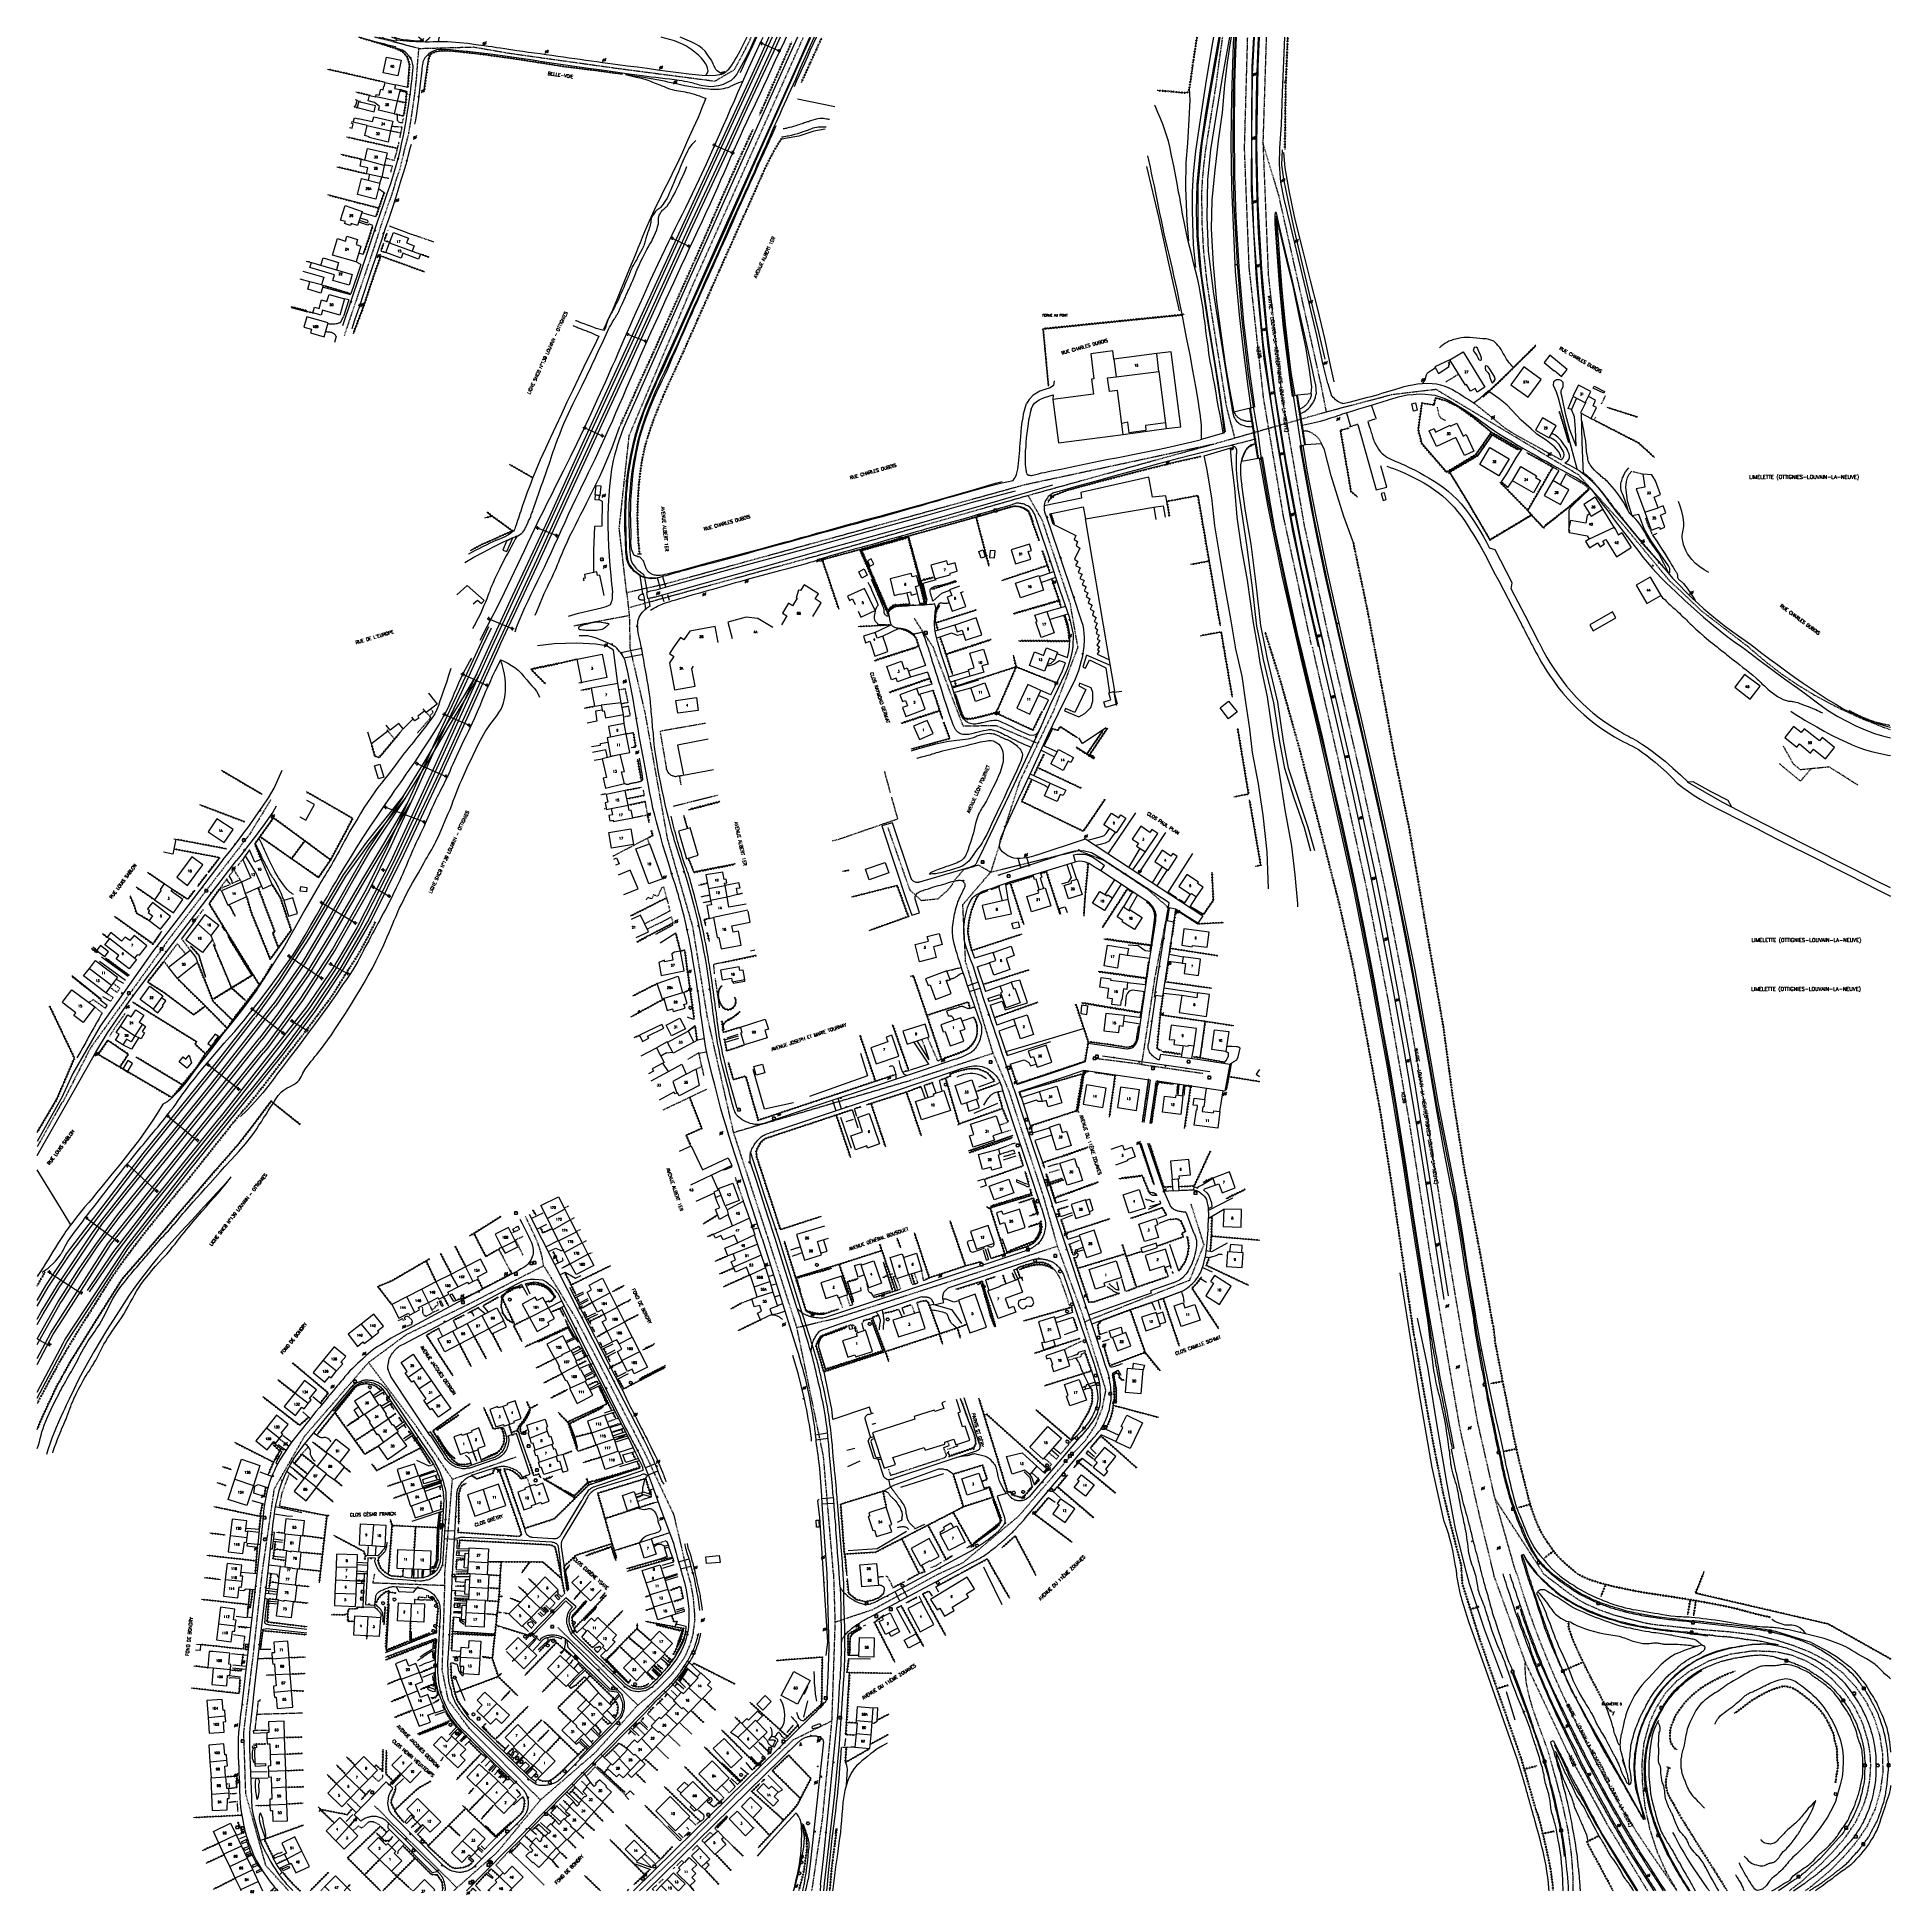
# Model space of a CAD drawing. Header units: millimetres. Extents: x 164000 to 165000, y 151998 to 153000.
import ezdxf
from ezdxf.enums import TextEntityAlignment as Align

# ---------------------------------------------------------------- set-up
doc = ezdxf.new("R2010")
doc.units = ezdxf.units.MM
doc.linetypes.add('DASHED', pattern=[0.75, 0.5, -0.25])
doc.layers.get('0').update_dxf_attribs({"linetype": 'CONTINUOUS'})
for name, color, linetype in [('W0001', 6, 'DASHED'), ('W0004', 5, 'CONTINUOUS'), ('W0008', 7, 'CONTINUOUS'), ('W0010', 4, 'CONTINUOUS'), ('W0014', 7, 'CONTINUOUS'), ('W0015', 2, 'CONTINUOUS'), ('W0016', 2, 'CONTINUOUS'), ('W0017', 7, 'CONTINUOUS'), ('W0020', 2, 'CONTINUOUS'), ('W0051', 7, 'CONTINUOUS'), ('W0070', 7, 'DASHED'), ('W0071', 7, 'CONTINUOUS'), ('W0101', 7, 'CONTINUOUS'), ('W0104', 1, 'CONTINUOUS'), ('W0105', 7, 'CONTINUOUS'), ('W0112', 1, 'DASHED'), ('W0120', 7, 'CONTINUOUS'), ('W0211', 2, 'CONTINUOUS'), ('W0214', 2, 'CONTINUOUS'), ('W0220', 5, 'DASHED'), ('W0300', 7, 'CONTINUOUS'), ('W0310', 3, 'CONTINUOUS'), ('W0322', 7, 'CONTINUOUS'), ('W0323', 7, 'CONTINUOUS'), ('W0330', 7, 'CONTINUOUS'), ('W0401', 7, 'CONTINUOUS'), ('W0420', 7, 'CONTINUOUS'), ('W0438', 7, 'CONTINUOUS'), ('W0473', 7, 'CONTINUOUS'), ('W0510', 5, 'CONTINUOUS'), ('W0515', 5, 'CONTINUOUS'), ('W0610', 7, 'CONTINUOUS'), ('W0611', 7, 'CONTINUOUS'), ('W0700', 7, 'CONTINUOUS'), ('W0850', 7, 'CONTINUOUS'), ('W0853', 7, 'CONTINUOUS'), ('W0980', 7, 'CONTINUOUS'), ('W0984', 7, 'CONTINUOUS'), ('W0989', 7, 'CONTINUOUS'), ('W0990', 7, 'CONTINUOUS'), ('W0991', 7, 'CONTINUOUS'), ('W1102', 7, 'CONTINUOUS')]:
    doc.layers.add(name, color=color, linetype=linetype)
doc.styles.get("Standard").update_dxf_attribs({"font": 'romans.shx', "width": 0.85})

# ---------------------------------------------------------------- blocks, each defined once
blk = doc.blocks.new('T473')
for p, q in [((-0.166667, 0.166667), (0.166667, -0.166667)), ((-0.166667, -0.166667), (0.166667, 0.166667)), ((0.500001, 0.500001), (1.000002, 1.000002)), ((-1.000002, -1.000002), (-0.500001, -0.500001))]:
    blk.add_line(p, q)
blk.add_ellipse((0, 0), major_axis=(0.471405, 0.471405), ratio=1, start_param=5.4977871438, end_param=11.780972451)
blk = doc.blocks.new('T420')
for p, q in [((0.7, 0.7), (-0.8, 0.7)), ((-0.8, 0.7), (-0.8, -0.8)), ((0.7, 0.7), (0.7, -0.8)), ((0.7, -0.8), (-0.8, -0.8))]:
    blk.add_line(p, q)
blk.add_ellipse((0, 0), major_axis=(-0.53, 0.53), ratio=1, start_param=3.926991, end_param=10.210176)
blk = doc.blocks.new('T610')
for p, q in [((-0.500001, 0), (-1.000002, 0)), ((0, 0.500001), (0, 1.000002)), ((0.500001, 0), (1.000002, 0)), ((0, -0.500001), (0, -1.000002))]:
    blk.add_line(p, q)
blk.add_ellipse((0, 0), major_axis=(-0.353554, 0.353554), ratio=1, start_param=3.926990817, end_param=10.2101761242)
blk = doc.blocks.new('T401')
for p, q in [((-0.3, 0.3), (0, 0.3)), ((-0.3, -0.25), (-0.3, 0.3)), ((-0.3, 0.15), (0, 0.15)), ((-0.3, 0), (0, 0)), ((0, 0.3), (0, -0.25)), ((-0.3, -0.15), (0, -0.15)), ((-0.3, -0.25), (-0.3, -0.3)), ((-0.3, -0.3), (0, -0.3)), ((0, -0.3), (0, -0.25))]:
    blk.add_line(p, q)
blk = doc.blocks.new('T300')
for p, q in [((-0.8, 0.5), (-0.9, 0.3)), ((-0.9, 0.3), (-0.9, 0.2)), ((-0.9, 0.2), (-0.7, 0.1)), ((-0.7, 0.6), (-0.8, 0.5)), ((-0.8, -0.1), (-0.7, 0.1)), ((-0.6, 0.7), (-0.7, 0.6)), ((-0.7, 0.1), (-0.7, 0.1)), ((-0.5, 0.7), (-0.6, 0.7)), ((-0.3, 0.6), (-0.5, 0.7)), ((-0.3, 0.6), (-0.2, 0.7)), ((-0.2, 0.6), (-0.3, 0.6)), ((-0.2, 0.7), (-0.1, 0.8)), ((-0.1, 0.8), (0.1, 0.8)), ((0.1, 0.8), (0.2, 0.7)), ((0.2, 0.7), (0.3, 0.6)), ((0.3, 0.6), (0.4, 0.5)), ((0.5, 0.5), (0.3, 0.5)), ((0.4, 0.5), (0.4, 0.5)), ((0.6, 0.4), (0.5, 0.5)), ((0.6, 0.4), (0.7, 0.3)), ((0.7, 0.3), (0.7, 0.2)), ((0.7, 0.2), (0.7, 0.1)), ((0.7, 0.1), (0.7, -0.2)), ((-0.8, -0.2), (-0.8, -0.1)), ((-0.7, -0.3), (-0.8, -0.2)), ((-0.8, -0.2), (-0.8, -0.2)), ((-0.7, -0.4), (-0.7, -0.3)), ((-0.5, -0.5), (-0.7, -0.4)), ((-0.4, -0.5), (-0.5, -0.5)), ((-0.4, -0.5), (-0.3, -0.5)), ((-0.3, -0.5), (-0.3, -0.4)), ((-0.3, -0.6), (-0.3, -0.5)), ((-0.3, -0.5), (-0.3, -0.5)), ((-0.2, -0.7), (-0.3, -0.6)), ((-0.1, -0.8), (-0.2, -0.7)), ((0.1, -0.8), (-0.1, -0.8)), ((0.2, -0.7), (0.1, -0.8)), ((0.3, -0.5), (0.2, -0.5)), ((0.3, -0.6), (0.2, -0.7)), ((0.2, -0.7), (0.2, -0.7)), ((0.5, -0.4), (0.3, -0.5)), ((0.3, -0.5), (0.3, -0.6)), ((0.3, -0.5), (0.3, -0.5)), ((0.6, -0.3), (0.5, -0.4)), ((0.7, -0.2), (0.6, -0.3)), ((0.6, -0.3), (0.6, -0.3))]:
    blk.add_line(p, q)
blk = doc.blocks.new('T850')
for p, q in [((-0.2, -0.1), (0, 0.3)), ((0, 0.3), (0.2, -0.1)), ((-0.2, -0.1), (0.2, -0.1))]:
    blk.add_line(p, q)
for major_axis in [(-0.106, 0.106), (-0.0354, 0.0354), (-0.0236, 0.0236)]:
    blk.add_ellipse((0, 0), major_axis=major_axis, ratio=1, start_param=3.926991, end_param=10.210176)
blk = doc.blocks.new('T853')
for p, q in [((-0.75, 0), (0.75, 0)), ((0, 0.75), (0, -0.75))]:
    blk.add_line(p, q)
blk.add_ellipse((0, 0), major_axis=(-0.265, 0.265), ratio=1, start_param=3.9269908, end_param=10.2101761)
blk = doc.blocks.new('T438')
for p, q in [((-0.4, 0.2), (0.4, 0.2)), ((-0.4, -0.2), (-0.4, 0.2)), ((0.15, 1.1), (-0.3, 1.1)), ((-0.3, 1.1), (-0.3, 0.5)), ((-0.3, 0.5), (0.15, 0.5)), ((0.3, 0.65), (0.3, 0.95)), ((0.4, 0.2), (0.4, -0.2))]:
    blk.add_line(p, q)
at = {"flags": 128}
for points in [[(-0.4, -0.2), (0.4, 0.2)], [(0.4, -0.2), (-0.4, -0.2)]]:
    blk.add_lwpolyline(points, dxfattribs=at)
for centre, major_axis, start_param, end_param in [((0.15, 0.95), (0.106, -0.106), 0.7853982, 2.3561945), ((0.15, 0.65), (0.106, 0.106), 3.9269908, 5.4977871)]:
    blk.add_ellipse(centre, major_axis=major_axis, ratio=1, start_param=start_param, end_param=end_param)
blk = doc.blocks.new('t323o')
at = {"color": 0, "linetype": 'Continuous'}
for radius in [0.25, 0.15]:
    blk.add_circle((0, 0), radius, dxfattribs=at)
blk = doc.blocks.new('t310o')
at = {"color": 0, "linetype": 'Continuous'}
for centre, start, end in [((-0.5, 0.4), 216.8699, 323.1304), ((0.5, -0.4), 36.8699, 143.1303)]:
    blk.add_arc(centre, 0.625, start, end, dxfattribs=at)
blk = doc.blocks.new('t220o')
at = {"color": 0, "linetype": 'Continuous'}
for p, q in [((-0.25, 0.25), (0.25, 0.25)), ((-0.25, -0.25), (0.25, -0.25))]:
    blk.add_line(p, q, dxfattribs=at)
blk = doc.blocks.new('t322o')
at = {"color": 0, "linetype": 'Continuous'}
for radius in [0.25, 0.15]:
    blk.add_circle((0, 0), radius, dxfattribs=at)

msp = doc.modelspace()

# ---------------------------------------------------------------- linework, layer by layer
at = {"layer": 'W0001'}
for points in [[(164206, 152993.9), (164182.2, 153000)], [(164206, 152993.9), (164235.5, 152994.7), (164255.1, 152991.3), (164314.5, 152983), (164365.8, 152976.3), (164376.3, 152982.5), (164383.5, 152996.1), (164385.3, 153000)], [(164318.1, 152700.4), (164314.1, 152735), (164319.5, 152785.1), (164353.9, 152866.5), (164385.7, 152937.7), (164413.5, 153000)], [(164646.3, 152783.8), (164641.9, 152800.3), (164633.5, 152852.9), (164631.2, 152868.7), (164629.5, 152884.5), (164628.6, 152900.4), (164628.5, 152916.4), (164628.9, 152923.3), (164629.5, 152930.2), (164630.3, 152937), (164631.3, 152943.8), (164632.4, 152950.6), (164633.5, 152957.4), (164634.6, 152964.2), (164635.7, 152971), (164636.6, 152977.1), (164637.4, 152983.2), (164638.2, 152989.2), (164639.1, 152995.3), (164639.7, 153000)], [(164687.6, 152672.2), (164672.5, 152741.6), (164661.8, 152805.2), (164654, 152875.9), (164651.5, 152940.1), (164653.2, 153000)], [(164663.2, 153000), (164661.4, 152943.1)], [(164165.8, 152839), (164178.3, 152875.9), (164179.9, 152880.6), (164181.3, 152884.8), (164182.7, 152889.1), (164184.3, 152894), (164185.3, 152897.3), (164186.4, 152900.7), (164188, 152905.2), (164189.6, 152910.2), (164190.9, 152913.4), (164192.4, 152918.2), (164193.9, 152923.4), (164195.7, 152928.5), (164196.6, 152932.3), (164197.6, 152936.3), (164199.1, 152942.5), (164200.5, 152947.9), (164201.8, 152955.5), (164202.7, 152961.9), (164203.7, 152968.5), (164204.7, 152977.5), (164205.2, 152984.1), (164206, 152993.9)], [(164661.4, 152943.1), (164664.3, 152871.5), (164671.5, 152807.3), (164683.6, 152736.9), (164696.8, 152676.3), (164698.2, 152671)], [(164695.7, 152797.9), (164692.8, 152812.6), (164680.3, 152868.6), (164670.1, 152914.2), (164661.4, 152943.1)], [(164923.4, 152671), (164898.1, 152690.4), (164880.6, 152707), (164856, 152736.7), (164831.8, 152763.8), (164754.9, 152809.9), (164730.3, 152807)], [(164646.3, 152783.8), (164695.7, 152797.9), (164730.3, 152807)], [(164318.1, 152700.4), (164338.6, 152705), (164379.6, 152716.3), (164443.6, 152733.9), (164532.9, 152758.6), (164634.7, 152780.5)], [(164319, 152692.2), (164347.7, 152700.1), (164436, 152724.5), (164534.7, 152752.8), (164634.7, 152780.5)], [(164634.7, 152780.5), (164646.3, 152783.8)], [(164561.6, 152671), (164557.5, 152694.2), (164542.5, 152739.1), (164534.7, 152752.8)], [(164318.1, 152700.4), (164319, 152692.2)], [(164319.5, 152687.9), (164289.5, 152682.3), (164289.5, 152682.3)], [(164319, 152692.2), (164319.5, 152687.9)], [(164319.5, 152687.9), (164319.9, 152671)], [(164483.4, 152671), (164473.3, 152686.4)], [(164375.8, 152409.1), (164361.7, 152471.3), (164353.8, 152520), (164340.2, 152567.5), (164328.2, 152635), (164319.9, 152671)], [(164483.4, 152671), (164486.3, 152663.1), (164499.6, 152628.4), (164517.3, 152628.7), (164540, 152619)], [(164561.6, 152671), (164548.4, 152636.5), (164540, 152619)], [(164688, 152671), (164702.2, 152609.4), (164717.5, 152539.7), (164729.2, 152478.9), (164740.2, 152415.5), (164751.2, 152345.1), (164760.7, 152289.7), (164767.5, 152250), (164776.6, 152209), (164785.8, 152171)], [(164786.7, 152211.4), (164777.4, 152252.3), (164770.3, 152291.7), (164760.9, 152347.2), (164751, 152410.7), (164739, 152480.9), (164727.2, 152541.7), (164713.5, 152604.7), (164698.2, 152671)], [(164923.4, 152671), (164931.8, 152663.8), (164940.5, 152657), (164949.6, 152650.8), (164959.1, 152645), (164971.3, 152638.5), (164983.8, 152632.7), (164996.6, 152627.6), (165000, 152626.5)], [(164540, 152619), (164529.9, 152597.9), (164514.5, 152549.5)], [(164126, 152588.5), (164126, 152588.5), (164114.9, 152570.3), (164071.2, 152513.6), (164068.5, 152509.7), (164028.8, 152454.7), (164014, 152425.8)], [(164514.5, 152549.5), (164507.9, 152553.3), (164499.9, 152550.8), (164495.2, 152545.4), (164493.5, 152542.5), (164491.4, 152539.8), (164485.9, 152535), (164477.2, 152534.1), (164471, 152539.8), (164459.1, 152573.6)], [(164514.5, 152549.5), (164554.2, 152559.3), (164562.1, 152561.2), (164575.4, 152556), (164598.9, 152540.5), (164610.3, 152530.5), (164603, 152492.5), (164595.9, 152445.8)], [(164515.8, 152451.9), (164501, 152501.2), (164499.5, 152532), (164514.5, 152549.5)], [(164375.8, 152409.1), (164469.8, 152436.8), (164515.8, 152451.9)], [(164550.6, 152347.7), (164542.9, 152375), (164531.8, 152408.7), (164524.5, 152431.2), (164515.8, 152451.9)], [(164595.9, 152445.8), (164570.6, 152449)], [(164595.9, 152445.8), (164629.2, 152441)], [(164014, 152425.8), (164013.1, 152424.8), (164000, 152401.3)], [(164410, 152303.7), (164394.2, 152352.7), (164375.8, 152409.1)], [(164622.5, 152370.6), (164629.5, 152348.5)], [(164273.3, 152337.2), (164272.6, 152341.1), (164271.9, 152344.2), (164270.6, 152348.3), (164269.1, 152352), (164266, 152358.6), (164263.5, 152363.8)], [(164550.6, 152347.7), (164492.2, 152328.5), (164431.5, 152308.9), (164410, 152303.7)], [(164564, 152311.2), (164550.6, 152347.7)], [(164629.5, 152348.5), (164621.8, 152329.3)], [(164178.8, 152285), (164199.1, 152300), (164234.8, 152317.5), (164273.3, 152337.2)], [(164273.3, 152337.2), (164290.6, 152308.9), (164303.2, 152284.7), (164328.1, 152235.6), (164343.5, 152202.8)], [(164621.8, 152329.3), (164565.3, 152306.9)], [(164486.6, 152171), (164499.6, 152177), (164529.7, 152202.2), (164558.7, 152235.8), (164565.6, 152242.9), (164571.1, 152251.2), (164574.8, 152260.4), (164576.7, 152270.1), (164565.3, 152306.9)], [(164565.3, 152306.9), (164564, 152311.2)], [(164424.3, 152234.4), (164410, 152303.7)], [(164121.4, 152171), (164122.5, 152178.9), (164128, 152216.8), (164144.3, 152245.2), (164178.8, 152285)], [(164224.1, 152222), (164204.2, 152251.1), (164178.8, 152285)], [(164224.1, 152222), (164258.5, 152234.1)], [(164429.7, 152171), (164428.9, 152180.7), (164424.3, 152234.4)], [(164220, 152171), (164224.1, 152222)], [(164798.4, 152171), (164797.5, 152173.1), (164786.7, 152211.4)], [(164812.9, 152171), (164799.3, 152192), (164786.7, 152211.4)], [(164343.5, 152202.8), (164350.5, 152173), (164351.1, 152171), (164351.7, 152169), (164352.4, 152166.4), (164353.3, 152161.8), (164353.9, 152158.1), (164354.3, 152153.6), (164354.6, 152150.5), (164354.8, 152146.5), (164354.5, 152143.5), (164354.1, 152141.1), (164353.9, 152138.9), (164353.4, 152136.8), (164352.6, 152134), (164351.9, 152131.9), (164351, 152129.7), (164350.1, 152127.4), (164348.7, 152125), (164348, 152124), (164346.7, 152122.2), (164345.6, 152120.7), (164344.2, 152118.8), (164342.4, 152116.7), (164341.1, 152115.2), (164337.9, 152112.1), (164334.6, 152108.8), (164330, 152105), (164324.1, 152100.1)], [(164135.7, 152000), (164123.4, 152013.6), (164112.6, 152052.3), (164111.5, 152085.2), (164116.7, 152127.7), (164121.4, 152171)], [(164220, 152164.6), (164181.2, 152166), (164182.2, 152171)], [(164220, 152164.6), (164220, 152171)], [(164429.7, 152171), (164430.5, 152144.8)], [(164486.6, 152171), (164450.8, 152151.6), (164430.5, 152144.8)], [(164785.8, 152171), (164786.1, 152169.7), (164803, 152123.1)], [(164798.4, 152171), (164801.8, 152159.9), (164805.5, 152148.9), (164809.5, 152138), (164813.8, 152127.2), (164818.8, 152115.3), (164824.1, 152103.6), (164829.7, 152091.9), (164835.5, 152080.3), (164840.4, 152070.9), (164845.4, 152061.5), (164850.5, 152052.2), (164855.9, 152043.1), (164862.9, 152032), (164870.1, 152021.1), (164877.6, 152010.3), (164884.8, 152000)], [(164812.9, 152171), (164814.2, 152169.9), (164815.6, 152168.8), (164816.9, 152167.8), (164818.3, 152166.8), (164822.5, 152163.6), (164826.7, 152160.4), (164831.1, 152157.4), (164835.7, 152154.8), (164843, 152151.6), (164850.6, 152148.9), (164858.3, 152146.8), (164866, 152144.9), (164868.7, 152144.3), (164871.4, 152143.9), (164874.1, 152143.5), (164876.9, 152143.2), (164879.6, 152143), (164882.3, 152142.7), (164885.1, 152142.4), (164887.8, 152142.1), (164900.3, 152140.8), (164913, 152139.8), (164925.7, 152138.3), (164938.1, 152135.4), (164947.7, 152132.3), (164957.1, 152128.6), (164966.1, 152123.8), (164974.3, 152117.5), (164981, 152110.4), (164986.7, 152102.3), (164991.1, 152093.5), (164994.1, 152084.1), (164995.7, 152074), (164995.9, 152063.9), (164994.5, 152053.8), (164991.7, 152044), (164987.3, 152034.6), (164981.4, 152026), (164974.7, 152018.2), (164967.5, 152010.9), (164956.7, 152001.8), (164954, 152000)], [(164270.6, 152049.9), (164233.3, 152087.4), (164221.9, 152102.8), (164218.6, 152119), (164220, 152164.6)], [(164324.1, 152100.1), (164300.3, 152123.4), (164281, 152142)], [(164430.5, 152144.8), (164428.7, 152091.6)], [(164945.5, 152000), (164952.5, 152005.4), (164962.6, 152014.6), (164969.4, 152021.5), (164975.8, 152028.9), (164981.3, 152037.1), (164985.5, 152046), (164986.9, 152050.3), (164988, 152054.6), (164988.8, 152059), (164989.2, 152063.5), (164989.4, 152068), (164989.2, 152072.5), (164988.7, 152076.9), (164987.8, 152081.3), (164985, 152090.5), (164980.8, 152099), (164975.4, 152106.9), (164968.9, 152113.9), (164962.1, 152119.4), (164954.6, 152123.9), (164946.5, 152127.1), (164937.9, 152128.9), (164925.8, 152129.3), (164913.8, 152127.6), (164902.3, 152124), (164891.6, 152118.4), (164884.5, 152113), (164878.5, 152106.4), (164873.7, 152098.9), (164870, 152090.8), (164866.9, 152079.6), (164865.8, 152068.1), (164866.2, 152056.7), (164867.5, 152045.4), (164870.1, 152033.3), (164873.9, 152021.5), (164878.9, 152010.3), (164884.8, 152000)], [(164828.9, 152000), (164828.9, 152001.2), (164828.8, 152007.5), (164828.4, 152013.8), (164827.9, 152020.1), (164826.1, 152032.9), (164823.4, 152045.4), (164820.2, 152057.9), (164816.8, 152070.2), (164815.4, 152075.1), (164813.7, 152079.8), (164812, 152084.5), (164810.2, 152089.2), (164808.5, 152094), (164806.9, 152098.7), (164805.5, 152103.6), (164804.3, 152108.5), (164803.6, 152112.1), (164803.2, 152115.7), (164803, 152119.4), (164803, 152123.1)], [(164803, 152123.1), (164825.8, 152074.8), (164846.9, 152036.2), (164868.9, 152000)], [(164324.1, 152100.1), (164301, 152074.4), (164271.6, 152049), (164270.6, 152049.9)], [(164325.1, 152000), (164325.7, 152000.6), (164349.4, 152023.4), (164376.3, 152050.8), (164408.1, 152081.5), (164428.7, 152091.6)], [(164428.7, 152091.6), (164423.7, 152039.5), (164417.9, 152000)], [(164226.5, 152001.6), (164182.1, 152045.8)], [(164271.6, 152049), (164248.1, 152020.6), (164226.5, 152001.6)], [(164226.5, 152001.6), (164224.8, 152000)]]:
    msp.add_lwpolyline(points, dxfattribs=at)
at = {"layer": 'W0004'}
for points in [[(164336.8, 152820.7), (164352.2, 152854.9), (164370.6, 152896.2), (164390.6, 152941), (164410.4, 152985.3), (164417, 153000)], [(164337.2, 152820.7), (164352.6, 152854.9), (164371, 152896.2), (164391, 152941), (164410.8, 152985.3), (164417.3, 153000)], [(164324.8, 152709.8), (164323.9, 152710.4), (164323, 152711.1), (164322.2, 152711.8), (164321.4, 152712.6), (164320.6, 152713.5), (164319.9, 152714.4), (164319.3, 152715.4), (164318.8, 152716.5), (164318.4, 152717.6), (164318.1, 152718.7), (164318, 152719.8), (164317.8, 152720.9), (164317.7, 152722.2), (164317.6, 152723.5), (164317.6, 152724.8), (164317.5, 152726.1), (164317.4, 152730), (164317.2, 152734), (164317.1, 152738), (164317.1, 152741.9), (164317.2, 152744.3), (164317.3, 152746.7), (164317.3, 152749), (164317.5, 152751.4), (164317.6, 152753.8), (164317.8, 152756.1), (164318, 152758.5), (164318.2, 152760.8), (164318.7, 152765.1), (164319.4, 152769.4), (164320.1, 152773.7), (164321, 152777.9), (164322, 152782.1), (164323.1, 152786.2), (164324.3, 152790.3), (164325.7, 152794.4), (164327.1, 152798.2), (164328.6, 152802), (164330.2, 152805.8), (164331.8, 152809.6), (164333.1, 152812.4), (164334.3, 152815.2), (164335.5, 152817.9), (164336.8, 152820.7)], [(164325.2, 152709.8), (164324.2, 152710.4), (164323.4, 152711.1), (164322.6, 152711.8), (164321.8, 152712.6), (164321, 152713.5), (164320.3, 152714.4), (164319.7, 152715.4), (164319.1, 152716.5), (164318.8, 152717.6), (164318.5, 152718.7), (164318.3, 152719.8), (164318.2, 152720.9), (164318, 152722.2), (164318, 152723.5), (164318, 152724.8), (164317.9, 152726.1), (164317.8, 152730), (164317.6, 152734), (164317.5, 152738), (164317.5, 152741.9), (164317.6, 152744.3), (164317.6, 152746.7), (164317.7, 152749), (164317.8, 152751.4), (164318, 152753.8), (164318.1, 152756.1), (164318.3, 152758.5), (164318.6, 152760.8), (164319.1, 152765.1), (164319.8, 152769.4), (164320.5, 152773.7), (164321.4, 152777.9), (164322.4, 152782.1), (164323.5, 152786.2), (164324.7, 152790.3), (164326, 152794.4), (164327.4, 152798.2), (164329, 152802), (164330.6, 152805.8), (164332.2, 152809.6), (164333.4, 152812.4), (164334.7, 152815.2), (164335.9, 152817.9), (164337.2, 152820.7)], [(164333.8, 152708), (164333, 152708), (164332.3, 152707.9), (164331.5, 152707.9), (164330.8, 152707.9), (164330, 152708), (164329.3, 152708.1), (164328.6, 152708.3), (164327.9, 152708.4), (164327.5, 152708.5), (164327.2, 152708.6), (164326.9, 152708.7), (164326.6, 152708.9), (164326.1, 152709.1), (164325.7, 152709.3), (164325.2, 152709.5), (164324.8, 152709.8)], [(164333.9, 152708.2), (164333.1, 152708.1), (164332.4, 152708.1), (164331.6, 152708.1), (164330.9, 152708.1), (164330.2, 152708.2), (164329.4, 152708.3), (164328.7, 152708.4), (164328, 152708.6), (164327.6, 152708.7), (164327.3, 152708.8), (164327, 152708.9), (164326.7, 152709), (164326.2, 152709.2), (164325.8, 152709.4), (164325.3, 152709.7), (164324.9, 152709.9)], [(164554.9, 152559.6), (164518.4, 152547.7)], [(164574.1, 152556.9), (164568.9, 152560), (164564.5, 152561.1), (164559.9, 152560.9), (164554.9, 152559.6)], [(164603, 152482), (164608.1, 152515.2), (164610.8, 152533), (164574.1, 152556.9)], [(164632.7, 152441.8), (164574.8, 152450.3)], [(164787.1, 152244), (164782.5, 152266.4)], [(164804.7, 152186.7), (164804.4, 152187.3), (164804, 152188), (164803.7, 152188.6), (164803.4, 152189.3), (164803, 152190), (164802.6, 152190.8), (164802.3, 152191.6), (164801.9, 152192.4), (164801.7, 152192.8), (164801.5, 152193.3), (164801.4, 152193.7), (164801.2, 152194.2), (164801, 152194.7), (164800.9, 152195.1), (164800.7, 152195.6), (164800.5, 152196), (164800.3, 152196.5), (164800.1, 152196.9), (164799.9, 152197.3), (164799.7, 152197.7), (164799.5, 152198.1), (164799.3, 152198.6), (164799.1, 152199), (164798.9, 152199.4), (164798.8, 152199.8), (164798.6, 152200.2), (164798.5, 152200.6), (164798.4, 152201), (164798.2, 152201.4), (164798.1, 152201.8), (164798, 152202.2), (164797.8, 152202.6), (164797.7, 152202.9), (164797.6, 152203.3), (164797.5, 152203.6), (164797.3, 152204), (164797.2, 152204.3), (164797.1, 152204.6), (164796.9, 152205), (164796.8, 152205.3), (164796.6, 152206), (164796.4, 152206.6), (164796.2, 152207.3), (164796, 152207.9), (164795.7, 152208.8), (164795.4, 152209.7), (164795.1, 152210.6), (164794.8, 152211.5), (164794.7, 152212), (164794.5, 152212.5), (164794.4, 152213), (164794.3, 152213.5), (164794.1, 152214), (164794, 152214.5), (164793.9, 152215), (164793.7, 152215.5), (164793.6, 152215.9), (164793.5, 152216.3), (164793.4, 152216.7), (164793.3, 152217.1), (164793.1, 152217.6), (164793, 152218), (164792.9, 152218.4), (164792.8, 152218.8), (164792.6, 152219.4), (164792.5, 152219.9), (164792.3, 152220.5), (164792.2, 152221.1), (164792.1, 152221.6), (164792, 152222), (164791.8, 152222.5), (164791.7, 152223), (164791.6, 152223.5), (164791.5, 152223.9), (164791.4, 152224.4), (164791.3, 152224.9), (164791.2, 152225.5), (164791, 152226.1), (164790.9, 152226.7), (164790.8, 152227.2), (164790.6, 152227.8), (164790.5, 152228.4), (164790.4, 152229), (164790.2, 152229.6), (164790.1, 152230.1), (164790, 152230.7), (164789.9, 152231.2), (164789.9, 152231.8), (164789.8, 152232.3), (164789.7, 152232.9), (164789.6, 152233.4), (164789.5, 152233.9), (164789.3, 152234.6), (164789.1, 152235.3), (164788.9, 152236), (164788.7, 152236.7), (164788.5, 152237.4), (164788.3, 152238), (164788.2, 152238.7), (164788, 152239.4), (164787.6, 152241.1), (164787.3, 152242.7), (164787, 152244.4), (164786.7, 152246.1)], [(164816.9, 152171), (164816.2, 152171.6), (164815.5, 152172.2), (164814.8, 152172.8), (164814.2, 152173.4), (164813.5, 152174.1), (164812.8, 152174.8), (164812.1, 152175.6), (164811.5, 152176.3), (164810.8, 152177.2), (164810.1, 152178.1), (164809.4, 152179.1), (164808.8, 152180), (164808.3, 152180.7), (164807.8, 152181.4), (164807.4, 152182.1), (164806.9, 152182.8), (164806.3, 152183.8), (164805.8, 152184.7), (164805.2, 152185.7), (164804.7, 152186.7)], [(164795.9, 152117.6), (164804.1, 152095.8)], [(164804.1, 152095.8), (164804.3, 152095), (164804.6, 152094.3), (164804.8, 152093.5), (164805.1, 152092.8), (164805.3, 152092.3), (164805.5, 152091.7), (164805.7, 152091.2), (164805.9, 152090.6), (164806.1, 152090.1), (164806.3, 152089.6), (164806.5, 152089), (164806.7, 152088.5), (164807.2, 152087.2), (164807.6, 152085.9), (164808.1, 152084.6), (164808.5, 152083.3), (164809, 152081.9), (164809.5, 152080.5), (164810, 152079.1), (164810.4, 152077.7), (164811, 152075.9), (164811.6, 152074.1), (164812.2, 152072.2), (164812.7, 152070.4), (164813.2, 152068.9), (164813.6, 152067.5), (164814.1, 152066), (164814.5, 152064.5), (164814.9, 152063), (164815.3, 152061.5), (164815.7, 152060), (164816.1, 152058.5), (164816.5, 152056.8), (164816.9, 152055), (164817.3, 152053.3), (164817.7, 152051.6)], [(164817.7, 152051.6), (164819, 152046.4)], [(164819, 152046.4), (164819, 152046.4)], [(164819.9, 152042.9), (164819, 152046.4)], [(164819.9, 152042.9), (164820.1, 152041.6), (164820.4, 152040.4), (164820.6, 152039.1), (164820.9, 152037.8), (164821.2, 152036.4), (164821.5, 152035), (164821.8, 152033.6), (164822.1, 152032.1), (164822.3, 152030.6), (164822.6, 152029), (164822.9, 152027.4), (164823.1, 152025.8), (164823.3, 152024), (164823.6, 152022.1), (164823.8, 152020.3), (164824, 152018.5)]]:
    msp.add_lwpolyline(points, dxfattribs=at)
at = {"layer": 'W0008'}
for points in [[(164173.7, 153000), (164175.1, 152999.6), (164179, 152998.5), (164183, 152997.5), (164187, 152996.5), (164188.5, 152996.1), (164190.1, 152995.7), (164191.7, 152995.3), (164193.3, 152995)], [(164184.4, 153000), (164184.7, 152999.9), (164187, 152999.4), (164189.3, 152998.9), (164191.6, 152998.4), (164193.9, 152998)], [(164194.1, 152998.5), (164193.9, 152998)], [(164194.1, 152998.5), (164197.5, 152998.2), (164200.9, 152997.9), (164204.3, 152997.7), (164207.6, 152997.6), (164209.6, 152997.5), (164211.6, 152997.5), (164213.6, 152997.6), (164215.6, 152997.6), (164217.5, 152997.6), (164219.5, 152997.6), (164221.5, 152997.6), (164223.5, 152997.5), (164227.9, 152997.2), (164232.4, 152996.7), (164236.8, 152996.1), (164241.2, 152995.5), (164243.4, 152995.2), (164245.6, 152994.9), (164247.8, 152994.5), (164250.1, 152994.2), (164252.3, 152993.8), (164254.5, 152993.5), (164256.7, 152993.1), (164258.9, 152992.8), (164262.1, 152992.4), (164265.2, 152991.9), (164268.4, 152991.5), (164271.5, 152991.1), (164274.6, 152990.6), (164277.8, 152990.2), (164280.9, 152989.8), (164284.1, 152989.3), (164287.1, 152988.9), (164290.1, 152988.5), (164293, 152988.1), (164296, 152987.6), (164299, 152987.2), (164302, 152986.8), (164305, 152986.4), (164308, 152986), (164313.3, 152985.3), (164318.6, 152984.6), (164323.8, 152983.9), (164329.1, 152983.2), (164334.7, 152982.4), (164340.3, 152981.7), (164346, 152980.9), (164351.6, 152980.3), (164355.2, 152979.9), (164358.8, 152979.5), (164362.4, 152979.3), (164366.1, 152979.5), (164367.2, 152979.6), (164368.4, 152979.8), (164369.6, 152980.2), (164370.7, 152980.7), (164371.6, 152981.3), (164372.4, 152982), (164373.2, 152982.8), (164373.9, 152983.7), (164374.9, 152984.9), (164375.7, 152986.3), (164376.5, 152987.6), (164377.3, 152989), (164379.3, 152992.6), (164381.1, 152996.3), (164382.9, 152999.9), (164382.9, 153000)], [(164209.5, 152997.6), (164210.4, 152998.5), (164211.4, 152999.3), (164212.1, 153000)], [(164217, 153000), (164216.9, 152999.7), (164216.7, 152999.5), (164216.7, 152999.2), (164216.6, 152998.9), (164216.6, 152998.6), (164216.6, 152998.4), (164216.6, 152998.1), (164216.6, 152997.8), (164216.7, 152997.5)], [(164387.6, 153000), (164387.5, 152999.9), (164384.9, 152994.1), (164382.1, 152988.3), (164379, 152982.7), (164378.3, 152981.4), (164377.5, 152980.1), (164376.7, 152978.9), (164375.7, 152977.8), (164374.4, 152976.7), (164373.1, 152975.9), (164371.6, 152975.2), (164370.2, 152974.5), (164368.9, 152974.1), (164367.7, 152973.7), (164366.4, 152973.5), (164365.2, 152973.3), (164363.6, 152973.2), (164362.1, 152973.3), (164360.6, 152973.5), (164359.1, 152973.8), (164358.3, 152973.9), (164357.4, 152974.1), (164356.5, 152974.4), (164355.7, 152974.6), (164354.9, 152974.9), (164354, 152975.1), (164353.2, 152975.4), (164352.3, 152975.6), (164350.8, 152975.9), (164349.3, 152976.1), (164347.9, 152976.4), (164346.4, 152976.6), (164343.9, 152976.9), (164341.4, 152977.3), (164338.9, 152977.6), (164336.4, 152977.9), (164333.9, 152978.2), (164331.4, 152978.5), (164328.9, 152978.8), (164326.5, 152979.1), (164319.2, 152980.1), (164312, 152981.1), (164304.7, 152982.1), (164297.5, 152983.1), (164293.7, 152983.6), (164290, 152984.2), (164286.3, 152984.7), (164282.6, 152985.3), (164278.8, 152985.8), (164275.1, 152986.4), (164271.4, 152986.9), (164267.6, 152987.5), (164260, 152988.6), (164252.3, 152989.7), (164244.6, 152990.8), (164236.8, 152991.8), (164232.2, 152992.3), (164227.6, 152992.7), (164223, 152993.1), (164218.4, 152993.4)], [(164410.3, 153000), (164408.2, 152995.3), (164394.1, 152964), (164378.8, 152929.8), (164365, 152898.8), (164351.8, 152869.5), (164336.7, 152835.3), (164318.8, 152794.7)], [(164641.2, 152787), (164637.4, 152813.1), (164632.4, 152844.1), (164628.2, 152872.3), (164626.5, 152893), (164626.4, 152919.9), (164628.6, 152942.7), (164632.6, 152966.9), (164637.2, 152993.3), (164638.3, 153000)], [(164643.3, 153000), (164642.6, 152996.1), (164639.5, 152978.2), (164636.1, 152958.3), (164633.1, 152939.4), (164631.6, 152923.1), (164631.1, 152903.1), (164631.9, 152884.7), (164634.5, 152862.7), (164638.8, 152835.4), (164642.3, 152814.1), (164644.6, 152800.1)], [(164646.2, 152974.9), (164646.8, 152991.7), (164647.2, 153000)], [(164656.3, 153000), (164655.4, 152984.1), (164655.1, 152917.8), (164657.7, 152869.8), (164662, 152826.5), (164669.2, 152779.8), (164677.4, 152733.4), (164686.3, 152692.1), (164691.3, 152671)], [(164694.6, 152671), (164691.9, 152682.6), (164681.8, 152728.8), (164673.8, 152772.2), (164668.1, 152807.5), (164663.7, 152842.5), (164660.8, 152874.8), (164658.8, 152909.8), (164658.2, 152942.2), (164658.8, 152984.2), (164659.6, 153000)], [(164696.4, 152813.1), (164694, 152823.3), (164690.5, 152839.1), (164688.9, 152845.9), (164684.7, 152863.4), (164680.7, 152880.5), (164676.5, 152897.9), (164672.8, 152912.6), (164671.1, 152921.7), (164670.3, 152931.3), (164670.6, 152940.2), (164671.5, 152952.7), (164671.9, 152970.2), (164673.3, 153000)], [(164187, 152910.2), (164188.9, 152915.6), (164190.8, 152921), (164192.5, 152926.5), (164194.1, 152932), (164195.1, 152935.7), (164196, 152939.4), (164196.8, 152943.2), (164197.6, 152946.9), (164198.4, 152950.9), (164199.1, 152954.9), (164199.7, 152958.8), (164200.3, 152962.8), (164200.9, 152966.5), (164201.4, 152970.2), (164201.9, 152973.9), (164202.3, 152977.6), (164202.4, 152978.6), (164202.5, 152979.5), (164202.6, 152980.5), (164202.8, 152981.4), (164202.8, 152982.4), (164202.9, 152983.3), (164202.9, 152984.3), (164202.8, 152985.3), (164202.6, 152986), (164202.4, 152986.7), (164202.2, 152987.4), (164201.9, 152988.1), (164201.5, 152988.7), (164201, 152989.3), (164200.6, 152989.9), (164200.1, 152990.5), (164199.8, 152990.9), (164199.5, 152991.2), (164199.2, 152991.6), (164198.8, 152991.9), (164198.3, 152992.3), (164197.7, 152992.6), (164197.1, 152992.9), (164196.5, 152993.2)], [(164196.5, 152993.2), (164193.2, 152994.2), (164193.3, 152995)], [(164218.4, 152993.4), (164217.4, 152993.4), (164216.4, 152993.3), (164215.5, 152993.1), (164214.6, 152992.8), (164213.4, 152992.3), (164212.2, 152991.7), (164211.2, 152990.9), (164210.2, 152990), (164209.7, 152989.4), (164209.2, 152988.8), (164208.8, 152988.1), (164208.5, 152987.4), (164208.2, 152986.6), (164208.1, 152985.9), (164207.9, 152985.2), (164207.8, 152984.5), (164207.7, 152983.9), (164207.6, 152983.3), (164207.6, 152982.8), (164207.5, 152982.2)], [(164207.5, 152982.2), (164207.2, 152979.2), (164206.9, 152976.2), (164206.5, 152973.2), (164206.2, 152970.2), (164205.7, 152966.4), (164205.2, 152962.7), (164204.7, 152958.9), (164204.1, 152955.2), (164203.6, 152953.1)], [(164657, 152800.5), (164654.5, 152818.1), (164651.1, 152846.3), (164648.7, 152873.2), (164646.9, 152902.9), (164646.2, 152925.4), (164646.1, 152949.7), (164646.2, 152974.9)], [(164201.8, 152942.1), (164201.3, 152940.5), (164200, 152935.7), (164198.9, 152931.3), (164197.7, 152927.1), (164196.3, 152922.8), (164195, 152918.5), (164193.3, 152913.1), (164191.5, 152907.6), (164189.7, 152902.2), (164187.8, 152896.8), (164186.1, 152891.5), (164184.3, 152886.3), (164182.6, 152881), (164180.8, 152875.8), (164178.4, 152868.7), (164176.1, 152861.5), (164173.7, 152854.4), (164171.3, 152847.3), (164169.8, 152842.7), (164169.8, 152842.7), (164169.8, 152842.7)], [(164165, 152844.4), (164165, 152844.4), (164174.1, 152871.6), (164183.5, 152899.9), (164187, 152910.2)], [(164689.7, 152812.8), (164687.3, 152824.7), (164682.1, 152847.7), (164677.3, 152868.6), (164672.2, 152890.2), (164669.9, 152900.1), (164669, 152904.4), (164668.6, 152905.4), (164668, 152905.4), (164667.8, 152904.2), (164667.9, 152899.5), (164668.7, 152886.7), (164670.1, 152866.4), (164672.4, 152843.4), (164675.9, 152815), (164677.2, 152806.2)], [(164325.3, 152709.7), (164324.4, 152710.3), (164323.5, 152711), (164322.7, 152711.7), (164321.9, 152712.5), (164321.2, 152713.4), (164320.5, 152714.4), (164319.8, 152715.4), (164319.3, 152716.4), (164318.9, 152717.5), (164318.7, 152718.6), (164318.5, 152719.7), (164318.3, 152720.8), (164318.2, 152722.1), (164318.1, 152723.4), (164318.1, 152724.7), (164318.1, 152726), (164317.9, 152730), (164317.8, 152734), (164317.7, 152737.9), (164317.7, 152741.9), (164317.7, 152744.2), (164317.8, 152746.6), (164317.9, 152749), (164318, 152751.3), (164318.1, 152753.7), (164318.3, 152756.1), (164318.5, 152758.4), (164318.7, 152760.8), (164319.3, 152765.1), (164319.9, 152769.4), (164320.7, 152773.6), (164321.6, 152777.9), (164322.5, 152782), (164323.6, 152786.2), (164324.9, 152790.3), (164326.2, 152794.3), (164327.6, 152798.2), (164329.1, 152802), (164330.8, 152805.8), (164332.4, 152809.5), (164333.6, 152812.3), (164334.8, 152815.1), (164336.1, 152817.9), (164337.4, 152820.6)], [(164682.7, 152790.7), (164686, 152791.4), (164689.2, 152792.1), (164692.4, 152792.9), (164695.6, 152793.8), (164696.9, 152794.2), (164698.1, 152794.6), (164699.4, 152795), (164700.7, 152795.4), (164701.9, 152795.9), (164703.2, 152796.3), (164704.4, 152796.7), (164705.7, 152797.1), (164709.4, 152798.3), (164713.2, 152799.4), (164716.9, 152800.5), (164720.6, 152801.6), (164725.2, 152803.1), (164729.8, 152804.6), (164734.5, 152806), (164739.3, 152807), (164742.5, 152807.3), (164745.8, 152807.5), (164749, 152807.4), (164752.3, 152807.1), (164754.1, 152806.8), (164755.8, 152806.4), (164757.5, 152805.8), (164759.1, 152805.2), (164762, 152803.9), (164764.7, 152802.4), (164767.4, 152800.8), (164770, 152799.1), (164772.5, 152797.5), (164774.9, 152795.9), (164777.2, 152794.2), (164779.6, 152792.4)], [(164689.7, 152812.8), (164690.1, 152807.4)], [(164696.4, 152813.1), (164698.3, 152807)], [(164704.6, 152802.4), (164708, 152803.1), (164711.4, 152803.9), (164714.7, 152804.8), (164718, 152805.7), (164719.9, 152806.2), (164721.8, 152806.7), (164723.7, 152807.3), (164725.6, 152807.9), (164727.5, 152808.5), (164729.4, 152809), (164731.3, 152809.6), (164733.2, 152810.1), (164735.4, 152810.8), (164737.6, 152811.5), (164739.9, 152812.1), (164742.1, 152812.5), (164744.8, 152812.9), (164747.4, 152813.2), (164750.1, 152813.4), (164752.8, 152813.2), (164755.1, 152812.9), (164757.3, 152812.4), (164759.5, 152811.7), (164761.7, 152810.9), (164763.7, 152809.9), (164765.7, 152808.7), (164767.6, 152807.5), (164769.5, 152806.3), (164771.1, 152805.3), (164772.7, 152804.3), (164774.3, 152803.3), (164775.9, 152802.2)], [(164526.7, 152760.9), (164527.2, 152761.7), (164527.7, 152762.4), (164528.1, 152763.2), (164528.4, 152764.1), (164528.8, 152765.5), (164529.1, 152767), (164529.3, 152768.5), (164529.5, 152770), (164529.7, 152771.8), (164529.9, 152773.6), (164530, 152775.4), (164530.2, 152777.2), (164530.3, 152779), (164530.4, 152780.8), (164530.6, 152782.6), (164530.8, 152784.4), (164531, 152787), (164531.2, 152789.6), (164531.5, 152792.2), (164532, 152794.7), (164532.3, 152796.7), (164532.8, 152798.6), (164533.3, 152800.5), (164533.9, 152802.4)], [(164536.4, 152799.3), (164535.9, 152797.4), (164535.4, 152795.4), (164535, 152793.4), (164534.7, 152791.4), (164534.3, 152788.9), (164534, 152786.4), (164533.7, 152783.9), (164533.5, 152781.4), (164533.4, 152779.1), (164533.2, 152776.8), (164533.1, 152774.5), (164533.1, 152772.1), (164533.1, 152770.8), (164533.2, 152769.4), (164533.3, 152768), (164533.5, 152766.6), (164533.6, 152766), (164533.7, 152765.4), (164533.8, 152764.9), (164534.1, 152764.3), (164534.2, 152764.2), (164534.3, 152764.1), (164534.4, 152763.9), (164534.5, 152763.8), (164534.7, 152763.8), (164534.9, 152763.7), (164535, 152763.7), (164535.2, 152763.7), (164535.7, 152763.7), (164536.2, 152763.6), (164536.7, 152763.6), (164537.2, 152763.7)], [(164644.6, 152800.1), (164644.8, 152798.6), (164645.2, 152797.1), (164645.6, 152795.6), (164646.3, 152794.2), (164646.7, 152793.5), (164647.2, 152792.9), (164647.8, 152792.2), (164648.4, 152791.7), (164648.9, 152791.3), (164649.5, 152791.1), (164650, 152790.8), (164650.6, 152790.6), (164651.3, 152790.4), (164652, 152790.2), (164652.8, 152790), (164653.5, 152789.9), (164654.1, 152789.9), (164654.7, 152789.8), (164655.2, 152789.9), (164655.8, 152789.9)], [(164682.1, 152797.2), (164682.9, 152797.5), (164683.7, 152797.9), (164684.5, 152798.4), (164685.2, 152798.9), (164686.1, 152799.7), (164687, 152800.6), (164687.7, 152801.6), (164688.4, 152802.6), (164688.7, 152803.2), (164689, 152803.8), (164689.2, 152804.3), (164689.5, 152804.9), (164689.7, 152805.5), (164689.8, 152806.1), (164690, 152806.8), (164690.1, 152807.4)], [(164704.6, 152802.4), (164704.3, 152802.4), (164703.9, 152802.5), (164703.6, 152802.6), (164703.3, 152802.7), (164702.6, 152803), (164701.9, 152803.4), (164701.2, 152803.9), (164700.6, 152804.4), (164700, 152805), (164699.3, 152805.6), (164698.8, 152806.3), (164698.3, 152807)], [(164706.6, 152797.4), (164708.6, 152789.9)], [(164722.6, 152794.2), (164720, 152801.5)], [(164318.8, 152794.7), (164317.5, 152791.8), (164316.3, 152788.8), (164315.2, 152785.8), (164314.1, 152782.8), (164313.2, 152780.1), (164312.4, 152777.3), (164311.6, 152774.5), (164310.9, 152771.6), (164310, 152766.9), (164309.3, 152762.2), (164308.8, 152757.5), (164308.4, 152752.7), (164308.1, 152747.2), (164308, 152741.6), (164308, 152736.1), (164308.1, 152730.6), (164308.3, 152725.3), (164308.6, 152720), (164309.1, 152714.7), (164309.5, 152709.5), (164309.7, 152707.2), (164309.9, 152704.9), (164310.2, 152702.6), (164310.5, 152700.3)], [(164712.6, 152791.1), (164722.6, 152755.8)], [(164718, 152792.6), (164718.4, 152791.4), (164718.8, 152790.1), (164719.3, 152788.8), (164719.7, 152787.5), (164719.9, 152786.8), (164720.1, 152786), (164720.3, 152785.3), (164720.5, 152784.5), (164720.8, 152783.8), (164721, 152783), (164721.3, 152782.3), (164721.6, 152781.5), (164722.3, 152780.2), (164723, 152778.9), (164723.8, 152777.7), (164724.7, 152776.5), (164725.6, 152775.6), (164726.6, 152774.7), (164727.6, 152773.9), (164728.6, 152773.2), (164729.7, 152772.6), (164730.8, 152772.1), (164732, 152771.6), (164733.1, 152771.1), (164734.2, 152770.7), (164735.4, 152770.2), (164736.5, 152769.7), (164737.6, 152769.2), (164740.4, 152767.9), (164743.2, 152766.5), (164745.9, 152765.1), (164748.6, 152763.6), (164751.2, 152762.1), (164753.8, 152760.5), (164756.4, 152758.9), (164758.9, 152757.1), (164761.4, 152755.1), (164763.8, 152752.9), (164766.1, 152750.7), (164768.3, 152748.3), (164770.6, 152745.6), (164772.7, 152742.7), (164774.6, 152739.7), (164776.6, 152736.8), (164778.4, 152733.8), (164780.3, 152730.7), (164782, 152727.6), (164783.7, 152724.4)], [(164779.6, 152792.4), (164781.8, 152790.8), (164784, 152789.2), (164786.3, 152787.7), (164788.6, 152786.2), (164791.8, 152784.2), (164795.1, 152782.2), (164798.3, 152780.2), (164801.6, 152778.3), (164804.2, 152776.8), (164806.8, 152775.3), (164809.4, 152773.9), (164812, 152772.4), (164814.6, 152771), (164817.3, 152769.5), (164819.9, 152768.1), (164822.5, 152766.6), (164825.2, 152765.2), (164828, 152763.7), (164830.8, 152762.2), (164833.4, 152760.5), (164834.8, 152759.5), (164836.1, 152758.4), (164837.3, 152757.2), (164838.5, 152756), (164839.7, 152754.7), (164840.7, 152753.3), (164841.8, 152751.9), (164842.8, 152750.5), (164843.9, 152749), (164845, 152747.6), (164846.2, 152746.1), (164847.3, 152744.6), (164848.4, 152743.2), (164849.5, 152741.7), (164850.6, 152740.2), (164851.7, 152738.7), (164854.8, 152734.7), (164857.9, 152730.6), (164861.1, 152726.6), (164864.2, 152722.5)], [(164546.5, 152765.9), (164553.3, 152767.2), (164560, 152768.6), (164566.8, 152770), (164573.6, 152771.4), (164578, 152772.3), (164582.5, 152773.1), (164586.9, 152774), (164591.3, 152774.9), (164595.8, 152775.8), (164600.2, 152776.7), (164604.7, 152777.6), (164609.1, 152778.5), (164613.7, 152779.5), (164618.3, 152780.6), (164623, 152781.6), (164627.6, 152782.7)], [(164548.8, 152754.3), (164554.8, 152756), (164560.8, 152757.7), (164566.9, 152759.3), (164572.9, 152761), (164583.6, 152764), (164594.4, 152767), (164605.2, 152770), (164616, 152772.9), (164623.1, 152774.7), (164630.2, 152776.5), (164637.2, 152778.3), (164644.3, 152779.9)], [(164644.3, 152779.9), (164645.3, 152780.2), (164646.2, 152780.4), (164647.1, 152780.6), (164648, 152780.9), (164650.3, 152781.4), (164652.6, 152782), (164654.9, 152782.6), (164657.2, 152783.3)], [(164681.4, 152779.5), (164684.2, 152763.6), (164687.4, 152745.7), (164691, 152727.6), (164694.9, 152709.5), (164699.5, 152689), (164703.7, 152671)], [(164681.9, 152671), (164680.3, 152677.3), (164674.1, 152705.3), (164667.9, 152734.5), (164663.6, 152759.7), (164661.2, 152773.5)], [(164722.6, 152755.8), (164728.2, 152757.3), (164725, 152768.8)], [(164728.2, 152768.5), (164730, 152767.9), (164731.8, 152767.3), (164733.6, 152766.6), (164735.4, 152765.9), (164738, 152764.7), (164740.5, 152763.6), (164743.1, 152762.3), (164745.6, 152761), (164748.3, 152759.5), (164750.9, 152757.9), (164753.5, 152756.2), (164756, 152754.3), (164758.3, 152752.5), (164760.4, 152750.6), (164762.5, 152748.6), (164764.6, 152746.4), (164766.5, 152744.1), (164768.3, 152741.8), (164770.1, 152739.3), (164771.8, 152736.8), (164773.5, 152734.1), (164775.2, 152731.4), (164776.8, 152728.6), (164778.4, 152725.9), (164781.1, 152721.1), (164783.6, 152716.2), (164786.1, 152711.4), (164788.7, 152706.6), (164791.2, 152701.8), (164793.7, 152697), (164796.2, 152692.2), (164798.7, 152687.4), (164799.3, 152686.2), (164800, 152684.9), (164800.7, 152683.6), (164801.3, 152682.3), (164802, 152681.1), (164802.7, 152679.8), (164803.3, 152678.5), (164804, 152677.2), (164804.4, 152676.5), (164804.8, 152675.7), (164805.2, 152674.9), (164805.6, 152674.1), (164806, 152673.3), (164806.4, 152672.6), (164806.8, 152671.8), (164807.2, 152671)], [(164824.4, 152770.4), (164827, 152769.1), (164829.6, 152767.7), (164832, 152766.2), (164834.4, 152764.5), (164836.1, 152763.1), (164837.7, 152761.6), (164839.3, 152760.1), (164840.8, 152758.5), (164842.3, 152756.8), (164843.8, 152755), (164845.2, 152753.2), (164846.6, 152751.3), (164847.9, 152749.5), (164849.3, 152747.6), (164850.7, 152745.8), (164852.1, 152744), (164855, 152740.4), (164857.9, 152736.9), (164860.8, 152733.3), (164863.8, 152729.8), (164867.5, 152725.3), (164871.4, 152720.9), (164875.2, 152716.5), (164879.1, 152712.1)], [(164333.2, 152697.9), (164355.5, 152704.1), (164391.7, 152714.2), (164429.9, 152725), (164474.2, 152737.3), (164515.3, 152749), (164530, 152753.3), (164548.1, 152758.5)], [(164333.9, 152708.2), (164335, 152708.4), (164336, 152708.7), (164337.1, 152709), (164338.2, 152709.3), (164339.4, 152709.6), (164340.6, 152709.9), (164341.8, 152710.3), (164342.9, 152710.6), (164344.1, 152711), (164345.3, 152711.3), (164346.5, 152711.6), (164347.7, 152712), (164350.2, 152712.7), (164352.7, 152713.3), (164355.2, 152714), (164357.7, 152714.7), (164360.2, 152715.3), (164362.7, 152716), (164365.2, 152716.6), (164367.7, 152717.3), (164371.7, 152718.4), (164375.7, 152719.5), (164379.7, 152720.6), (164383.7, 152721.7), (164387.7, 152722.8), (164391.7, 152723.9), (164395.7, 152725), (164399.7, 152726.1), (164405.9, 152727.8), (164412, 152729.5), (164418.2, 152731.2), (164424.4, 152732.9), (164428.8, 152734.1), (164433.3, 152735.3), (164437.7, 152736.5), (164442.2, 152737.7), (164446.6, 152738.9), (164451.1, 152740.1), (164455.5, 152741.3), (164459.9, 152742.5), (164464.2, 152743.7), (164468.6, 152745), (164472.9, 152746.2), (164477.2, 152747.4), (164481.5, 152748.7), (164485.8, 152749.9), (164490.1, 152751.2), (164494.4, 152752.4), (164500.8, 152754.2), (164507.1, 152755.9), (164513.5, 152757.7), (164519.9, 152759.4)], [(164519.9, 152759.4), (164526.7, 152760.9)], [(164537.2, 152763.7), (164538, 152763.9), (164538.8, 152764.1), (164539.6, 152764.3), (164540.4, 152764.5), (164541.9, 152764.9), (164543.5, 152765.2), (164545, 152765.5), (164546.5, 152765.9)], [(164527.8, 152755), (164504.5, 152748.9), (164480.6, 152742.2), (164447.9, 152733.1), (164413.1, 152723.5), (164374.5, 152712.9), (164344, 152704.6), (164333.8, 152701.7)], [(164528.2, 152748.5), (164525.4, 152747.6), (164522.6, 152746.7), (164519.7, 152745.9), (164516.9, 152745), (164512.4, 152743.7), (164507.8, 152742.4), (164503.2, 152741.1), (164498.7, 152739.8), (164496, 152739.1), (164493.3, 152738.4), (164490.6, 152737.6), (164487.9, 152736.9), (164485.2, 152736.2), (164482.6, 152735.4), (164479.9, 152734.7), (164477.2, 152733.9), (164474.3, 152733.1), (164471.3, 152732.3), (164468.4, 152731.4), (164465.5, 152730.6), (164462.5, 152729.7), (164459.6, 152728.9), (164456.7, 152728), (164453.7, 152727.2), (164450.7, 152726.3), (164447.7, 152725.5), (164444.6, 152724.7), (164441.6, 152723.9), (164438.6, 152723.1), (164435.6, 152722.3), (164432.6, 152721.5), (164429.6, 152720.6), (164428, 152720.1), (164426.4, 152719.6), (164424.8, 152719.1), (164423.3, 152718.6), (164421.7, 152718), (164420.2, 152717.5), (164418.6, 152717), (164417, 152716.5), (164414.3, 152715.7), (164411.6, 152715), (164408.9, 152714.3), (164406.1, 152713.5), (164403.4, 152712.8), (164400.6, 152712.1), (164397.9, 152711.4), (164395.2, 152710.7), (164391.2, 152709.6), (164387.1, 152708.5), (164383.1, 152707.4), (164379.1, 152706.2), (164376.7, 152705.6), (164374.3, 152704.9), (164371.9, 152704.2), (164369.4, 152703.5), (164367, 152702.8), (164364.6, 152702.1), (164362.2, 152701.4), (164359.8, 152700.7), (164357.6, 152700.1), (164355.4, 152699.5), (164353.2, 152698.9), (164351, 152698.2), (164348.8, 152697.6), (164346.6, 152697), (164344.4, 152696.3), (164342.2, 152695.7)], [(164538.8, 152740.9), (164538.5, 152741.9), (164538.1, 152742.8), (164537.7, 152743.6), (164537.2, 152744.5), (164536.7, 152745.1), (164536.3, 152745.6), (164535.8, 152746.2), (164535.2, 152746.7), (164534.6, 152747.1), (164533.9, 152747.4), (164533.2, 152747.7), (164532.5, 152748), (164532, 152748.2), (164531.4, 152748.3), (164530.8, 152748.4), (164530.3, 152748.4), (164529.8, 152748.5), (164529.2, 152748.5), (164528.7, 152748.5), (164528.2, 152748.5)], [(164548.8, 152754.3), (164548, 152753.9), (164547.1, 152753.3), (164546.4, 152752.8), (164545.6, 152752.1), (164545.1, 152751.4), (164544.6, 152750.7), (164544.1, 152750), (164543.8, 152749.2), (164543.5, 152748.4), (164543.3, 152747.6), (164543.3, 152746.8), (164543.3, 152746), (164543.4, 152744.9), (164543.6, 152743.9), (164543.9, 152742.8), (164544.3, 152741.9)], [(164559.2, 152678), (164557.3, 152686.5), (164552.1, 152701.5), (164546, 152719.5), (164540.6, 152735.4), (164538.8, 152740.9)], [(164544.3, 152741.9), (164546.7, 152735.3), (164552.1, 152719.2), (164558.9, 152698.9), (164563.6, 152684.8)], [(164795.3, 152702.4), (164795.9, 152705.6), (164786.7, 152723.4), (164783.7, 152724.4)], [(164864.2, 152722.5), (164866.5, 152719.5), (164869, 152716.5), (164871.5, 152713.6), (164874, 152710.8), (164876.5, 152708.2), (164879, 152705.6), (164881.6, 152703.2), (164884.2, 152700.7), (164889.1, 152696.1), (164894.1, 152691.5), (164899.1, 152687.1), (164904.3, 152682.7), (164908.1, 152679.7), (164911.9, 152676.7), (164915.8, 152673.8), (164919.8, 152671)], [(164879.1, 152712.1), (164882.5, 152708.2), (164886, 152704.5), (164889.6, 152700.8), (164893.3, 152697.2), (164896.3, 152694.4), (164899.4, 152691.6), (164902.5, 152688.9), (164905.7, 152686.3), (164910.3, 152682.6), (164915, 152679.1), (164919.8, 152675.7), (164924.7, 152672.3)], [(164286.8, 152687.7), (164292.1, 152689.2), (164299.9, 152691), (164304.5, 152692.2), (164307.1, 152692.9), (164308.3, 152693.3), (164308.7, 152693.6), (164309, 152693.7), (164309.3, 152694), (164309.5, 152694.3), (164309.8, 152694.9), (164310, 152695.4), (164310.1, 152695.7), (164310.2, 152696), (164310.3, 152696.3), (164310.3, 152696.6), (164310.4, 152696.9), (164310.4, 152697.1), (164310.5, 152697.4), (164310.5, 152697.7), (164310.5, 152698.4), (164310.5, 152699), (164310.5, 152699.7), (164310.5, 152700.3)], [(164333.8, 152701.7), (164332.8, 152701.5), (164331.8, 152701.3), (164330.8, 152701.1), (164329.8, 152700.8), (164329.6, 152700.7), (164329.4, 152700.6), (164329.2, 152700.5), (164329, 152700.4)], [(164329.6, 152697.1), (164329, 152700.4)], [(164333.2, 152697.9), (164332.8, 152697.8), (164332.4, 152697.7), (164332, 152697.6), (164331.6, 152697.5), (164331.1, 152697.4), (164330.6, 152697.3), (164330.1, 152697.2), (164329.6, 152697.1)], [(164810.4, 152673.3), (164802.9, 152688), (164795.3, 152702.4)], [(164326, 152671), (164325.5, 152673.2), (164325, 152675.5), (164324.5, 152677.8), (164324.2, 152680.1), (164324.1, 152680.7), (164324.1, 152681.3), (164324, 152681.9), (164324, 152682.5), (164324, 152683.1), (164324.1, 152683.7), (164324.1, 152684.3), (164324.2, 152684.9), (164324.5, 152686), (164324.9, 152687), (164325.4, 152688), (164326, 152688.9), (164326.6, 152689.8), (164327.3, 152690.5), (164328, 152691.3), (164328.8, 152691.9), (164329.3, 152692.3), (164329.8, 152692.6), (164330.3, 152692.8), (164330.8, 152693)], [(164331, 152690.8), (164331.9, 152691.4), (164332.8, 152691.9), (164333.8, 152692.5), (164334.7, 152693), (164335.5, 152693.4), (164336.3, 152693.7), (164337.2, 152694.1), (164338, 152694.4), (164339, 152694.8), (164340.1, 152695.1), (164341.1, 152695.4), (164342.2, 152695.7)], [(164484.3, 152694.2), (164482.9, 152694), (164481.5, 152693.9), (164480.2, 152693.8), (164478.8, 152693.6), (164477.6, 152693.6), (164476.4, 152693.5), (164475.3, 152693.5), (164474.1, 152693.4), (164472.9, 152693.4), (164471.7, 152693.3), (164470.5, 152693.2), (164469.4, 152693.1), (164467.7, 152693.1), (164466.1, 152693), (164464.4, 152692.8), (164462.8, 152692.5), (164462.3, 152692.3), (164461.9, 152692), (164461.5, 152691.7), (164461, 152691.4), (164460.5, 152691), (164460, 152690.6), (164459.6, 152690.2), (164459.1, 152689.7)], [(164459.1, 152689.7), (164459.3, 152689.2), (164459.4, 152688.7), (164459.6, 152688.1), (164459.7, 152687.5), (164459.8, 152687.1), (164459.9, 152686.6), (164460, 152686.2), (164460, 152685.7), (164460.1, 152685.2), (164460.2, 152684.8), (164460.3, 152684.3), (164460.4, 152683.9), (164460.5, 152683.6), (164460.7, 152683.4), (164460.8, 152683.1), (164461, 152682.9), (164461.2, 152682.7), (164461.4, 152682.4), (164461.7, 152682.2), (164461.9, 152682.1), (164462.3, 152681.8), (164462.7, 152681.7), (164463.1, 152681.5), (164463.5, 152681.4), (164463.7, 152681.4), (164464, 152681.3), (164464.3, 152681.3), (164464.5, 152681.2), (164464.8, 152681.2), (164465.1, 152681.2), (164465.3, 152681.2), (164465.6, 152681.1), (164466.1, 152681.1), (164466.7, 152681), (164467.2, 152680.9), (164467.8, 152680.8), (164468.5, 152680.6), (164469.2, 152680.3), (164469.9, 152680), (164470.6, 152679.6), (164470.8, 152679.5), (164471.1, 152679.3), (164471.3, 152679.2), (164471.5, 152679), (164471.8, 152678.8), (164472, 152678.7), (164472.2, 152678.5), (164472.5, 152678.3), (164472.6, 152678.3), (164472.8, 152678.2), (164472.9, 152678.1), (164473, 152678)], [(164486.7, 152671), (164486.7, 152671.2), (164486.6, 152671.3), (164486.6, 152671.5), (164486.5, 152671.6), (164485.9, 152673.9), (164485.3, 152676.1), (164484.7, 152678.4), (164484.3, 152680.8), (164484.3, 152681.7), (164484.2, 152682.5), (164484.2, 152683.4), (164484.2, 152684.3), (164484.2, 152685.2), (164484.3, 152686), (164484.3, 152686.9), (164484.4, 152687.8), (164484.5, 152688.7), (164484.6, 152689.7), (164484.8, 152690.7), (164484.9, 152691.6), (164484.9, 152691.9), (164484.9, 152692.1), (164484.8, 152692.4), (164484.8, 152692.6), (164484.7, 152693), (164484.6, 152693.4), (164484.4, 152693.8), (164484.3, 152694.2)], [(164312, 152671), (164311.7, 152671.2), (164311.5, 152671.4), (164311.2, 152671.5), (164311, 152671.7), (164309.4, 152672.6), (164307.7, 152673.3), (164303.4, 152675), (164301.8, 152675.7), (164299.9, 152676.3), (164298.4, 152676.7), (164297.1, 152677), (164295.9, 152677.1), (164294.1, 152677.1), (164292.5, 152677.1)], [(164477.6, 152679.1), (164478.3, 152677.4), (164478.9, 152675.7), (164479.5, 152674), (164480.1, 152672.2), (164480.2, 152671.9), (164480.4, 152671.6), (164480.5, 152671.3), (164480.6, 152671)], [(164559, 152671), (164559.2, 152678)], [(164563.6, 152684.8), (164564.2, 152682.7), (164564.6, 152680.5), (164564.8, 152678.3), (164565, 152676.1), (164565, 152674.8), (164564.9, 152673.6), (164564.8, 152672.3), (164564.7, 152671)], [(164317.3, 152663.7), (164316.8, 152664.8), (164316.2, 152665.8), (164315.6, 152666.8), (164314.9, 152667.8), (164314.2, 152668.6), (164313.5, 152669.5), (164312.8, 152670.3), (164312, 152671)], [(164375.8, 152422.3), (164375.1, 152424.7), (164374.5, 152427.1), (164373.8, 152429.5), (164373.2, 152432), (164372.3, 152435.4), (164371.4, 152438.7), (164370.5, 152442.1), (164369.7, 152445.5), (164369, 152448.5), (164368.4, 152451.4), (164367.8, 152454.3), (164367.2, 152457.3), (164366.7, 152460.3), (164366.2, 152463.3), (164365.8, 152466.4), (164365.3, 152469.4), (164365.1, 152471.2), (164364.8, 152473), (164364.6, 152474.8), (164364.4, 152476.5), (164364.2, 152478.3), (164363.9, 152480.1), (164363.7, 152481.9), (164363.5, 152483.7), (164363, 152487.4), (164362.4, 152491.2), (164361.9, 152494.9), (164361.3, 152498.7), (164360.6, 152502.9), (164359.8, 152507.2), (164359, 152511.4), (164358.2, 152515.7), (164357.4, 152519.3), (164356.6, 152522.9), (164355.8, 152526.5), (164354.9, 152530.1), (164354, 152533.4), (164353.1, 152536.7), (164352.1, 152540), (164351.2, 152543.3), (164350.3, 152546.2), (164349.4, 152549.1), (164348.5, 152552), (164347.6, 152554.8), (164347.1, 152556.5), (164346.6, 152558.2), (164346, 152559.8), (164345.5, 152561.5), (164345, 152563.2), (164344.5, 152564.9), (164344, 152566.5), (164343.5, 152568.2), (164342.5, 152571.7), (164341.6, 152575.2), (164340.7, 152578.8), (164339.8, 152582.3), (164338.9, 152586.1), (164338.1, 152589.8), (164337.3, 152593.6), (164336.5, 152597.4), (164335.7, 152601.4), (164335, 152605.4), (164334.3, 152609.3), (164333.7, 152613.3), (164333.2, 152616.9), (164332.8, 152620.5), (164332.5, 152624.1), (164332.1, 152627.7), (164332, 152629.1), (164331.9, 152630.5), (164331.8, 152631.9), (164331.6, 152633.3), (164331.5, 152634.7), (164331.4, 152636.1), (164331.3, 152637.5), (164331.1, 152638.9), (164330.9, 152641.1), (164330.7, 152643.3), (164330.4, 152645.5), (164330.1, 152647.8), (164329.7, 152650.5), (164329.2, 152653.1), (164328.8, 152655.8), (164328.3, 152658.5), (164327.8, 152661.1), (164327.4, 152663.8), (164326.9, 152666.4), (164326.4, 152669), (164326.3, 152669.5), (164326.2, 152670), (164326.1, 152670.5), (164326, 152671)], [(164480.6, 152671), (164480.9, 152670), (164481.2, 152668.9), (164481.6, 152667.8), (164481.9, 152666.8), (164482.2, 152665.7), (164482.5, 152664.7), (164482.8, 152663.6), (164483.2, 152662.6), (164484, 152660.1), (164484.8, 152657.6), (164485.6, 152655.1), (164486.4, 152652.6), (164487.4, 152649.5), (164488.4, 152646.5), (164489.3, 152643.4), (164490.3, 152640.4), (164491, 152638.1), (164491.7, 152635.8), (164492.5, 152633.6), (164493.3, 152631.3), (164493.7, 152630.2), (164494.1, 152629.2), (164494.6, 152628.1), (164495.1, 152627.1), (164495.3, 152626.7), (164495.6, 152626.4), (164495.8, 152626.1), (164496.1, 152625.8), (164496.7, 152625.3), (164497.3, 152624.9), (164497.9, 152624.5), (164498.6, 152624.2), (164499.5, 152624), (164500.3, 152623.9), (164501.2, 152623.9), (164502.1, 152624), (164502.8, 152624), (164503.5, 152624.2), (164504.3, 152624.3), (164505, 152624.5), (164505.7, 152624.7), (164506.4, 152624.9), (164507.1, 152625), (164507.8, 152625.2), (164509.2, 152625.5), (164510.6, 152625.9), (164512.1, 152626.2), (164513.5, 152626.4), (164514.1, 152626.4), (164514.8, 152626.4), (164515.4, 152626.3), (164516, 152626.2), (164516.8, 152626), (164517.5, 152625.8), (164518.2, 152625.5), (164518.8, 152625.2), (164519.8, 152624.8), (164520.7, 152624.4), (164521.5, 152624), (164522.4, 152623.5), (164523, 152623.3), (164523.5, 152623), (164524.1, 152622.7), (164524.6, 152622.4), (164525.1, 152622.1), (164525.7, 152621.8), (164526.2, 152621.5), (164526.8, 152621.2), (164528.2, 152620.6), (164529.6, 152619.9), (164531, 152619.3), (164532.4, 152618.6)], [(164527.6, 152627.1), (164526, 152627.9), (164524.4, 152628.6), (164522.8, 152629.3), (164521.1, 152630), (164520.4, 152630.4), (164519.6, 152630.8), (164518.8, 152631.1), (164518, 152631.3), (164517.1, 152631.4), (164516.2, 152631.3), (164515.3, 152631.2), (164514.5, 152631.1), (164513.7, 152630.9), (164513, 152630.8), (164512.3, 152630.6), (164511.6, 152630.5), (164510.8, 152630.3), (164510.1, 152630.1), (164509.4, 152630), (164508.7, 152629.8), (164507.9, 152629.7), (164507.2, 152629.5), (164506.5, 152629.4), (164505.7, 152629.4), (164505, 152629.4), (164504.3, 152629.5), (164503.6, 152629.7), (164502.9, 152629.9), (164502, 152630.3), (164501.2, 152630.9), (164500.5, 152631.5), (164499.9, 152632.2), (164499.1, 152633.4), (164498.5, 152634.6), (164498.1, 152636), (164497.6, 152637.2), (164497.2, 152638.5), (164496.7, 152639.7), (164496.3, 152641), (164496, 152642.2), (164495.6, 152643.5), (164495.2, 152644.7), (164494.8, 152645.9), (164494.4, 152647.2), (164493.9, 152648.8), (164493.3, 152650.5), (164492.8, 152652.1), (164492.2, 152653.7), (164491.7, 152655.4), (164491.2, 152657), (164490.6, 152658.7), (164490.1, 152660.3), (164489.2, 152663), (164488.4, 152665.6), (164487.5, 152668.3), (164486.7, 152671)], [(164554.9, 152656.8), (164556.1, 152659.7), (164557.1, 152662.7), (164558, 152665.7), (164558.6, 152668.8), (164558.7, 152669.4), (164558.8, 152669.9), (164558.9, 152670.5), (164559, 152671)], [(164564.7, 152671), (164564.5, 152669.1), (164564.2, 152667.3), (164563.8, 152665.4), (164563.4, 152663.6), (164562.7, 152660.8), (164561.9, 152658.1), (164560.9, 152655.4), (164559.8, 152652.8)], [(164750.5, 152314.1), (164746.6, 152339.2), (164742.7, 152364.2), (164738.7, 152390.9), (164734.2, 152419), (164730.2, 152442.9), (164726.2, 152465), (164721.6, 152490.7), (164716, 152519.7), (164710.1, 152548.8), (164704.1, 152576.1), (164699, 152598.1), (164693.5, 152622.5), (164687.1, 152649.3), (164681.9, 152671)], [(164703.7, 152671), (164704, 152669.8), (164709.8, 152644.4), (164715.7, 152619.5), (164722.4, 152589.7), (164728.2, 152563.2), (164734.6, 152532.8), (164742, 152494.7), (164746.3, 152471.1), (164751.1, 152444.7), (164754.9, 152421.8), (164758.9, 152399.7), (164762.7, 152380.3), (164764.4, 152372.7), (164765.6, 152366.1), (164768.2, 152349.7), (164770.6, 152334.4), (164773.3, 152318.6), (164775.2, 152307.6)], [(164807.2, 152671), (164808, 152669.5), (164808.8, 152667.9), (164809.7, 152666.4), (164810.5, 152664.9), (164811.8, 152662.6), (164813.2, 152660.3), (164814.6, 152658), (164816.1, 152655.8)], [(164810.4, 152673.3), (164811.5, 152671)], [(164811.5, 152671), (164813, 152668.2), (164814.6, 152665.4), (164816.3, 152662.6), (164818, 152659.9), (164820.3, 152656.5), (164822.7, 152653.2), (164825.3, 152649.9), (164827.9, 152646.8), (164830.6, 152643.8), (164833.5, 152640.9), (164836.4, 152638.1), (164839.5, 152635.5), (164842.9, 152632.8), (164846.5, 152630.3), (164850.1, 152627.9), (164853.8, 152625.6), (164855, 152624.9), (164856.2, 152624.2), (164857.4, 152623.5), (164858.6, 152622.9), (164859.8, 152622.2), (164861.1, 152621.6), (164862.3, 152620.9), (164863.5, 152620.1), (164866.2, 152618.4), (164868.8, 152616.7), (164871.4, 152614.8), (164874, 152612.9), (164878.4, 152609.4), (164882.6, 152605.7), (164886.8, 152602), (164890.8, 152598)], [(164919.8, 152671), (164921.8, 152669.6)], [(164921.8, 152669.6), (164928.8, 152664.3), (164935.9, 152659.1), (164942.9, 152653.9), (164950, 152648.7), (164955.4, 152644.8), (164960.7, 152640.8), (164966.1, 152637), (164971.7, 152633.5), (164976.5, 152630.9), (164981.4, 152628.5), (164986.4, 152626.3), (164991.5, 152624.4), (164995.8, 152623.1), (165000, 152622)], [(164924.7, 152672.3), (164926.4, 152671)], [(164926.4, 152671), (164930.7, 152667.7), (164935, 152664.5), (164939.3, 152661.3), (164943.6, 152658.2), (164948.3, 152654.8), (164953, 152651.5), (164957.8, 152648.2), (164962.7, 152645), (164966.5, 152642.5), (164970.5, 152640.1), (164974.5, 152637.7), (164978.6, 152635.6), (164982.4, 152633.8), (164986.3, 152632.1), (164990.3, 152630.6), (164994.3, 152629.3), (164997.9, 152628.3), (165000, 152627.8)], [(164391.2, 152351.8), (164389.4, 152357.3), (164387.6, 152362.8), (164385.8, 152368.4), (164384.1, 152373.9), (164382.2, 152379.8), (164380.3, 152385.6), (164378.4, 152391.5), (164376.5, 152397.3), (164374.9, 152402.4), (164373.3, 152407.5), (164371.7, 152412.5), (164370.2, 152417.6), (164368.9, 152421.9), (164367.8, 152426.1), (164366.7, 152430.4), (164365.6, 152434.7), (164364.3, 152440), (164363, 152445.2), (164361.8, 152450.4), (164360.7, 152455.7), (164360.1, 152459.5), (164359.5, 152463.2), (164359, 152466.9), (164358.5, 152470.7), (164358.2, 152472.6), (164358, 152474.6), (164357.7, 152476.6), (164357.5, 152478.5), (164357.2, 152480.5), (164357, 152482.5), (164356.7, 152484.4), (164356.4, 152486.4), (164355.8, 152490.6), (164355.1, 152494.9), (164354.4, 152499.1), (164353.7, 152503.3), (164353, 152507), (164352.3, 152510.7), (164351.6, 152514.4), (164350.8, 152518.1), (164350, 152521.9), (164349.1, 152525.8), (164348.1, 152529.6), (164347.1, 152533.4), (164346.5, 152535.3), (164346, 152537.3), (164345.4, 152539.3), (164344.8, 152541.2), (164344.2, 152543.1), (164343.6, 152545.1), (164342.9, 152547), (164342.3, 152549), (164340.8, 152554), (164339.3, 152559), (164337.7, 152564.1), (164336.3, 152569.1), (164335.2, 152572.8), (164334.2, 152576.6), (164333.3, 152580.3), (164332.3, 152584.1), (164331.5, 152588.1), (164330.6, 152592.2), (164329.9, 152596.3), (164329.1, 152600.3), (164328, 152606), (164327, 152611.7), (164325.9, 152617.4), (164324.9, 152623.1), (164324.3, 152626.8), (164323.6, 152630.6), (164323, 152634.3), (164322.3, 152638.1), (164321.7, 152641.8), (164321, 152645.5), (164320.3, 152649.3), (164319.6, 152653), (164319.1, 152655.7), (164318.5, 152658.4), (164317.9, 152661), (164317.3, 152663.7)], [(164527.6, 152627.1), (164532.4, 152624.8), (164535.3, 152623.6), (164537, 152623.4), (164538.8, 152623.8), (164540.1, 152625), (164542.3, 152629.4), (164546.6, 152639.6), (164554.9, 152656.8)], [(164559.8, 152652.8), (164553.3, 152640), (164545.5, 152623.9), (164536.8, 152604.5), (164530.8, 152591.7)], [(164816.1, 152655.8), (164818.4, 152652.5), (164820.8, 152649.2), (164823.3, 152646.1), (164825.9, 152643.1), (164828.7, 152640.2), (164831.5, 152637.3), (164834.5, 152634.6), (164837.5, 152632), (164840.8, 152629.4), (164844.2, 152627), (164847.7, 152624.7), (164851.2, 152622.5), (164852.8, 152621.6), (164854.4, 152620.8), (164856, 152619.9), (164857.6, 152619.2), (164859.2, 152618.3), (164860.9, 152617.5), (164862.4, 152616.6), (164864, 152615.7), (164866.3, 152614.1), (164868.6, 152612.4), (164870.8, 152610.7), (164873, 152608.9), (164876.1, 152606.2), (164879.2, 152603.4), (164882.1, 152600.5), (164885, 152597.6)], [(164541.7, 152628.2), (164524.5, 152591.3)], [(164532.4, 152618.6), (164536.4, 152616.9)], [(164100.2, 152556.1), (164103.9, 152560.7), (164107.5, 152565.3), (164111, 152570), (164114.5, 152574.7), (164118, 152579.7), (164121.5, 152584.6), (164124.8, 152589.7), (164127.9, 152594.9), (164132.2, 152604.6)], [(164885, 152597.6), (164888, 152595.2), (164891, 152593), (164894.1, 152590.9), (164897.3, 152588.9), (164902, 152586.2), (164906.8, 152583.7), (164911.6, 152581.4), (164916.4, 152578.9), (164922.2, 152576), (164927.9, 152573.1), (164933.6, 152570.1), (164939.3, 152567.2), (164944, 152564.8), (164948.7, 152562.5), (164953.5, 152560.1), (164958.2, 152557.7), (164962.9, 152555.4), (164967.7, 152553), (164972.4, 152550.6), (164977.1, 152548.2), (164985.4, 152544), (164993.6, 152539.8), (165000, 152536.5)], [(165000, 152541), (164992.3, 152544.9), (164980, 152551.2), (164954.8, 152563.9), (164931.4, 152575.8), (164909.2, 152587.2), (164890.6, 152598.1)], [(164914.5, 152584.5), (164912.5, 152588.2), (164903.2, 152592.8), (164893.6, 152598.3), (164890.8, 152598)], [(164524.5, 152591.3), (164517.8, 152577.4), (164510.6, 152562.2), (164507, 152554.9)], [(164524.3, 152577.7), (164530.8, 152591.7)], [(164127.1, 152581.8), (164124.8, 152578.6), (164122.5, 152575.3), (164120.2, 152572.1), (164117.8, 152569), (164115.3, 152565.7), (164112.8, 152562.4), (164110.2, 152559.1), (164107.6, 152555.9)], [(164129, 152585.1), (164129, 152585.1), (164127.1, 152581.8)], [(164539, 152558.6), (164537.7, 152558.2), (164536.4, 152557.8), (164535, 152557.5), (164533.7, 152557.3), (164532, 152557.1), (164530.4, 152556.9), (164528.7, 152556.9), (164527.1, 152557.1), (164525.9, 152557.4), (164524.8, 152557.9), (164523.8, 152558.4), (164522.8, 152559.1), (164521.8, 152559.8), (164520.9, 152560.5), (164520.1, 152561.4), (164519.5, 152562.5), (164519.4, 152563.2), (164519.3, 152563.9), (164519.3, 152564.5), (164519.4, 152565.2), (164519.6, 152565.8), (164519.7, 152566.4), (164519.9, 152567.1), (164520, 152567.7), (164520.4, 152568.9), (164520.9, 152570.1), (164521.4, 152571.3), (164522, 152572.5), (164522.5, 152573.8), (164523.1, 152575.1), (164523.7, 152576.4), (164524.3, 152577.7)], [(164461.5, 152576.2), (164455.8, 152574.5)], [(164455.8, 152574.5), (164463.2, 152552.2), (164469, 152534.7), (164472, 152526.3)], [(164471.3, 152547.2), (164461.5, 152576.2)], [(164539, 152558.6), (164565.6, 152567.5), (164629, 152525.9)], [(164529.1, 152557.2), (164530.6, 152552.1), (164535.2, 152553.5), (164534.1, 152557.4)], [(164532.6, 152546.6), (164560.2, 152555.1), (164559.2, 152558.9)], [(164559.2, 152558.9), (164560.1, 152559.1), (164561.1, 152559.2), (164562.1, 152559.3), (164563.1, 152559.3), (164564, 152559.3), (164564.9, 152559.2), (164565.8, 152559), (164566.6, 152558.8), (164567.9, 152558.3), (164569.1, 152557.7), (164570.3, 152557.1), (164571.4, 152556.4), (164572.6, 152555.6), (164573.7, 152554.8), (164574.8, 152554), (164575.9, 152553.1)], [(164031.6, 152452.4), (164038, 152462.9), (164049.7, 152479.7), (164052.4, 152483.6), (164073.3, 152511), (164107.6, 152555.9)], [(164100.2, 152556.1), (164077.9, 152526.9), (164062.3, 152506.5), (164034, 152466.5)], [(164476.2, 152544.2), (164475.8, 152544.1), (164475.5, 152544), (164475.1, 152544), (164474.7, 152544), (164474.3, 152544), (164473.9, 152544.2), (164473.5, 152544.3), (164473.1, 152544.5), (164472.9, 152544.7), (164472.6, 152544.8), (164472.4, 152545), (164472.2, 152545.2), (164471.9, 152545.6), (164471.6, 152546.1), (164471.4, 152546.6), (164471.3, 152547.2)], [(164501.9, 152551.7), (164494, 152549.4), (164477.9, 152544.7), (164476.2, 152544.2)], [(164507, 152554.9), (164506.9, 152554.5), (164506.7, 152554.2), (164506.5, 152553.8), (164506.2, 152553.5), (164505.8, 152553.2), (164505.3, 152553), (164504.8, 152552.8), (164504.3, 152552.6), (164503.7, 152552.3), (164503.1, 152552.1), (164502.5, 152551.9), (164501.8, 152551.7)], [(164598.2, 152534.3), (164574, 152550.2), (164575.9, 152553.1)], [(164473.8, 152534.9), (164473.7, 152535.3), (164473.7, 152535.7), (164473.7, 152536.1), (164473.8, 152536.5), (164473.9, 152536.8), (164474.1, 152537.1), (164474.3, 152537.4), (164474.5, 152537.7), (164474.9, 152538.1), (164475.3, 152538.4), (164475.8, 152538.7), (164476.2, 152538.9), (164476.8, 152539.2), (164477.4, 152539.4), (164478, 152539.7), (164478.6, 152539.9), (164480.9, 152540.6), (164483.2, 152541.4), (164485.6, 152542.1), (164487.9, 152542.7), (164489.9, 152543.3), (164491.8, 152543.9), (164493.7, 152544.4), (164495.6, 152544.9), (164496, 152545), (164496.4, 152545.1), (164496.9, 152545.1), (164497.3, 152545.2), (164497.7, 152545.2), (164498.1, 152545.2), (164498.6, 152545.1), (164499, 152545), (164499.3, 152544.8), (164499.6, 152544.5), (164499.9, 152544.2), (164500.1, 152543.9), (164500.3, 152543.7), (164500.4, 152543.5), (164500.5, 152543.2), (164500.6, 152542.9), (164500.6, 152542.6), (164500.6, 152542.3), (164500.6, 152542), (164500.5, 152541.7), (164500.4, 152541.2), (164500.2, 152540.8), (164499.9, 152540.3), (164499.7, 152539.9), (164499.5, 152539.4), (164499.3, 152539), (164499.1, 152538.6), (164498.9, 152538.2), (164498.6, 152537.7), (164498.4, 152537.3), (164498.2, 152536.9), (164498, 152536.4), (164497.6, 152535.5), (164497.2, 152534.5), (164496.7, 152533.5), (164496.4, 152532.5), (164496, 152531.4), (164495.7, 152530.3), (164495.4, 152529.1), (164495.1, 152528), (164494.9, 152526.9), (164494.6, 152525.8), (164494.4, 152524.6), (164494.3, 152523.5), (164494.1, 152522.2), (164493.9, 152520.9), (164493.8, 152519.6), (164493.7, 152518.4), (164493.7, 152517.4), (164493.8, 152516.4), (164493.9, 152515.4), (164494, 152514.5), (164494.3, 152512.7), (164494.7, 152511), (164495.1, 152509.3), (164495.6, 152507.6), (164496.2, 152505.6), (164496.8, 152503.5), (164497.5, 152501.5), (164498.2, 152499.4), (164499, 152496.9), (164499.8, 152494.4), (164500.7, 152491.9), (164501.5, 152489.4), (164502.4, 152486.9), (164503.2, 152484.3), (164504.1, 152481.8), (164505, 152479.3), (164506, 152476.5), (164507, 152473.7), (164508, 152470.9), (164509, 152468)], [(164527, 152432.7), (164525.8, 152436.6), (164524.5, 152440.5), (164523.2, 152444.4), (164522, 152448.3), (164520.8, 152451.7), (164519.7, 152455.1), (164518.5, 152458.5), (164517.3, 152461.9), (164516.2, 152465.3), (164515, 152468.7), (164513.8, 152472.1), (164512.7, 152475.6), (164510.7, 152481.4), (164508.8, 152487.2), (164506.9, 152493), (164505, 152498.9), (164503.7, 152502.4), (164502.3, 152506), (164501.1, 152509.6), (164500.3, 152513.4), (164500.2, 152514.9), (164500.1, 152516.5), (164500, 152518.1), (164500.1, 152519.7), (164500.2, 152521.3), (164500.4, 152522.9), (164500.6, 152524.4), (164500.9, 152526), (164501.4, 152528.3), (164502.1, 152530.5), (164503, 152532.7), (164504.1, 152534.8), (164504.5, 152535.3), (164504.9, 152535.8), (164505.4, 152536.3), (164505.9, 152536.7), (164506.8, 152537.4), (164507.7, 152537.9), (164508.6, 152538.4), (164509.6, 152538.9), (164510.7, 152539.4), (164511.9, 152539.8), (164513, 152540.2), (164514.2, 152540.6), (164516.4, 152541.3), (164518.5, 152542.1), (164520.7, 152542.9), (164522.9, 152543.6), (164525.3, 152544.4), (164527.7, 152545.2), (164530.2, 152545.9), (164532.6, 152546.6)], [(164472, 152526.3), (164476.2, 152527.6), (164473.8, 152534.9)], [(164603.6, 152523.2), (164603.7, 152524.4), (164603.8, 152526.5), (164603.2, 152528.4), (164602.2, 152530.7), (164600.3, 152532.9), (164598.2, 152534.3)], [(164614.3, 152529.6), (164610.8, 152530.2), (164609.7, 152523.4), (164613.4, 152522.7), (164607.3, 152482.4), (164603.5, 152482.9), (164599.6, 152457)], [(164629, 152525.9), (164626.3, 152522), (164614.3, 152529.6)], [(164594.1, 152459.6), (164599.9, 152499.7), (164603.6, 152523.2)], [(164509, 152468.1), (164509.3, 152467.1), (164509.5, 152466.1), (164509.6, 152465.2), (164509.6, 152464.2), (164509.5, 152463), (164509.4, 152461.8), (164509.1, 152460.6), (164508.8, 152459.4), (164508.5, 152458.6), (164508.2, 152457.7), (164507.8, 152456.9), (164507.3, 152456.1), (164506.8, 152455.4), (164506.3, 152454.6), (164505.8, 152454), (164505.2, 152453.3), (164503.9, 152452.3), (164502.5, 152451.5), (164501.1, 152450.7), (164499.6, 152450), (164498.4, 152449.5), (164497.3, 152449.1), (164496.1, 152448.7), (164494.9, 152448.4)], [(164034, 152466.5), (164019.3, 152440.9), (164014, 152429.6)], [(164549.9, 152442), (164565.7, 152447.3), (164567.2, 152457.3), (164588, 152454.2)], [(164588, 152454.2), (164588.4, 152454.2), (164588.8, 152454.3), (164589.2, 152454.4), (164589.7, 152454.5), (164590.2, 152454.6), (164590.7, 152454.8), (164591.1, 152455), (164591.6, 152455.3), (164591.9, 152455.7), (164592.3, 152456), (164592.5, 152456.4), (164592.8, 152456.8), (164593.2, 152457.5), (164593.5, 152458.2), (164593.8, 152458.9), (164594.1, 152459.6)], [(164605.6, 152448.2), (164605.1, 152448.3), (164604.5, 152448.5), (164604, 152448.8), (164603.5, 152449.1), (164602.9, 152449.5), (164602.3, 152450), (164601.8, 152450.5), (164601.3, 152451.1), (164600.8, 152451.7), (164600.3, 152452.4), (164600, 152453.1), (164599.7, 152453.9), (164599.5, 152454.7), (164599.5, 152455.4), (164599.5, 152456.2), (164599.6, 152457)], [(164014, 152421.3), (164031.6, 152452.4)], [(164494.9, 152448.4), (164478.1, 152442.7), (164454.3, 152434.7), (164422.8, 152424.3), (164399.4, 152416.5), (164392.1, 152414)], [(164605.6, 152448.2), (164606.3, 152451.4), (164627.4, 152448.5), (164643.5, 152446), (164640.9, 152431.3), (164604.3, 152436.7)], [(164400.2, 152410.5), (164411.6, 152414.3), (164425.4, 152419), (164438.8, 152423.4), (164458.9, 152430.1), (164479.2, 152437), (164497.4, 152443.1)], [(164497.4, 152443.1), (164498.8, 152443.6), (164500.2, 152444), (164501.6, 152444.4), (164503, 152444.7), (164504.1, 152444.9), (164505.2, 152445), (164506.2, 152445.1), (164507.3, 152445), (164508.6, 152444.9), (164509.9, 152444.6), (164511.2, 152444.2), (164512.4, 152443.7), (164513.5, 152443.1), (164514.5, 152442.4), (164515.5, 152441.6), (164516.4, 152440.8), (164516.9, 152440.2), (164517.4, 152439.7), (164517.9, 152439.1), (164518.3, 152438.4), (164518.7, 152437.6), (164519.2, 152436.8), (164519.6, 152436), (164519.9, 152435.1), (164520.3, 152434.2), (164520.5, 152433.3), (164520.8, 152432.4), (164521, 152431.5)], [(164528.7, 152434.9), (164549.9, 152442)], [(164551.4, 152438.1), (164530, 152431)], [(164564.8, 152442.5), (164551.4, 152438.1)], [(164600.2, 152437.3), (164564.8, 152442.5)], [(164013.6, 152428.7), (164000, 152404.3)], [(164014, 152429.6), (164013.6, 152428.7)], [(164542, 152368.4), (164534.9, 152389.6), (164526.7, 152414.2), (164521, 152431.5)], [(164527, 152432.7), (164536.4, 152404.3), (164547.6, 152370.8)], [(164000, 152396.6), (164014, 152421.3)], [(164392.1, 152414), (164391.2, 152413.7), (164390.4, 152413.5), (164389.4, 152413.3), (164388.5, 152413.3), (164387.9, 152413.3), (164387.2, 152413.4), (164386.6, 152413.5), (164386, 152413.7), (164384.8, 152414), (164383.7, 152414.4), (164382.6, 152414.8), (164381.5, 152415.4), (164380.5, 152415.9), (164379.6, 152416.6), (164378.6, 152417.3), (164377.8, 152418.1), (164377.5, 152418.4), (164377.2, 152418.8), (164377, 152419.2), (164376.8, 152419.6), (164376.5, 152420.2), (164376.2, 152420.9), (164376, 152421.6), (164375.8, 152422.3)], [(164384.8, 152393.2), (164384.7, 152393.9), (164384.7, 152394.7), (164384.7, 152395.5), (164384.7, 152396.3), (164384.7, 152396.7), (164384.8, 152397.1), (164384.9, 152397.6), (164384.9, 152398), (164385, 152398.4), (164385.2, 152398.8), (164385.3, 152399.2), (164385.4, 152399.6), (164385.7, 152400.3), (164386.1, 152401), (164386.5, 152401.7), (164386.9, 152402.4), (164387.3, 152402.9), (164387.7, 152403.5), (164388.1, 152404), (164388.5, 152404.5), (164389, 152405.1), (164389.6, 152405.6), (164390.1, 152406.2), (164390.7, 152406.7), (164391.2, 152407), (164391.8, 152407.4), (164392.3, 152407.7), (164392.9, 152408), (164393.7, 152408.3), (164394.5, 152408.6), (164395.3, 152408.9), (164396.1, 152409.2), (164397.1, 152409.5), (164398.1, 152409.9), (164399.1, 152410.2), (164400.2, 152410.5)], [(164398.1, 152352.5), (164394.3, 152363.9), (164388.1, 152383.1), (164384.8, 152393.2)], [(164612.9, 152377.6), (164610.5, 152377.4), (164608.2, 152377.3)], [(164611.2, 152370.3), (164608.2, 152377.3)], [(164612.9, 152377.6), (164616.3, 152377.8)], [(164616.3, 152377.8), (164617.3, 152377.9), (164618.2, 152377.9), (164619.1, 152378), (164620, 152378), (164620.8, 152378), (164621.6, 152378.1), (164622.5, 152378.2), (164623.3, 152378.1), (164623.7, 152378.1), (164624.1, 152378.1), (164624.5, 152378), (164624.9, 152377.9), (164625.5, 152377.8), (164626, 152377.6), (164626.6, 152377.3), (164627.1, 152377), (164628, 152376.3), (164628.9, 152375.6), (164629.8, 152374.8), (164630.5, 152373.9), (164630.9, 152373), (164631.2, 152372), (164631.4, 152371.1), (164631.6, 152370.2), (164631.7, 152369.8), (164631.7, 152369.3), (164631.8, 152368.9), (164631.8, 152368.5), (164631.8, 152368.1), (164631.8, 152367.7), (164631.8, 152367.3), (164631.9, 152366.9), (164631.9, 152366.7), (164631.9, 152366.5), (164631.9, 152366.3), (164632, 152366.1), (164632, 152365.9), (164632, 152365.7), (164632, 152365.5), (164632, 152365.3), (164632, 152364.6), (164632, 152364), (164632, 152363.3), (164631.9, 152362.7), (164631.9, 152362.3), (164631.9, 152361.9), (164631.8, 152361.4), (164631.8, 152361), (164631.8, 152360.6), (164631.7, 152360.2), (164631.7, 152359.8), (164631.7, 152359.4), (164631.7, 152358.7), (164631.7, 152358), (164631.7, 152357.3), (164631.8, 152356.6)], [(164542, 152368.4), (164543.8, 152362.2)], [(164572.9, 152294.5), (164547.6, 152370.8)], [(164619.8, 152366), (164619.2, 152366), (164618.6, 152366.1), (164618, 152366.2), (164617.5, 152366.3), (164616.9, 152366.4), (164616.4, 152366.5), (164615.9, 152366.6), (164615.4, 152366.7), (164615.1, 152366.8), (164614.8, 152366.9), (164614.5, 152367), (164614.2, 152367.2), (164613.7, 152367.4), (164613.3, 152367.6), (164612.9, 152367.9), (164612.5, 152368.3), (164612.1, 152368.7), (164611.7, 152369.2), (164611.4, 152369.7), (164611.2, 152370.3)], [(164260.5, 152362.3), (164261.7, 152359.9), (164263, 152357.4), (164264.2, 152354.9), (164265.1, 152353.2), (164265.9, 152351.5), (164266.7, 152349.7), (164267.3, 152347.9), (164267.5, 152346.9), (164267.6, 152345.9), (164267.6, 152344.9), (164267.6, 152343.9), (164267.4, 152342.9), (164267.1, 152342), (164266.8, 152341.1), (164266.3, 152340.2), (164265.9, 152339.4), (164265.3, 152338.7), (164264.7, 152338), (164264, 152337.3), (164263.1, 152336.6), (164262.2, 152336), (164261.2, 152335.5), (164260.2, 152334.9), (164259.2, 152334.3), (164258.1, 152333.7), (164257.1, 152333.1), (164256, 152332.6), (164253.7, 152331.3), (164251.3, 152330.1), (164249, 152329), (164246.6, 152327.8)], [(164326.6, 152244.9), (164313.6, 152270.5), (164265.7, 152364.8)], [(164543.8, 152362.2), (164544, 152361.3), (164544.1, 152360.5), (164544.1, 152359.6), (164544.1, 152358.8), (164544.1, 152358), (164544, 152357.2), (164543.8, 152356.4), (164543.6, 152355.6), (164543.3, 152354.6), (164543, 152353.6), (164542.6, 152352.7), (164542.1, 152351.8), (164541.6, 152351), (164541, 152350.3), (164540.4, 152349.6), (164539.7, 152348.9), (164539.1, 152348.4), (164538.4, 152347.8), (164537.7, 152347.4), (164537, 152346.9), (164536.3, 152346.5), (164535.6, 152346.2), (164534.9, 152345.9), (164534.2, 152345.6), (164533.3, 152345.2), (164532.4, 152344.9), (164531.6, 152344.6), (164530.7, 152344.3)], [(164617.4, 152323.2), (164618.5, 152323.8), (164619.7, 152324.6), (164620.8, 152325.3), (164621.8, 152326.2), (164622.6, 152326.9), (164623.4, 152327.6), (164624.1, 152328.3), (164624.8, 152329.1), (164625.6, 152330.1), (164626.4, 152331.2), (164627, 152332.2), (164627.7, 152333.3), (164628.1, 152334.3), (164628.5, 152335.3), (164628.8, 152336.3), (164629.1, 152337.3), (164629.5, 152338.5), (164629.8, 152339.7), (164630.1, 152340.9), (164630.4, 152342.1), (164630.6, 152343.5), (164630.8, 152344.8), (164631, 152346.1), (164631.1, 152347.5), (164631.8, 152356.6)], [(164619.8, 152366), (164624, 152355.1)], [(164391.2, 152351.8), (164409.8, 152292.8)], [(164624, 152355.1), (164624.2, 152354.8), (164624.4, 152354.4), (164624.6, 152354), (164624.7, 152353.6), (164625, 152352.7), (164625.3, 152351.9), (164625.5, 152351), (164625.6, 152350.2), (164625.6, 152349), (164625.5, 152347.9), (164625.4, 152346.9), (164625.2, 152345.8), (164625, 152344.5), (164624.7, 152343.2), (164624.3, 152341.9), (164624, 152340.6), (164623.5, 152339.3), (164623, 152338), (164622.4, 152336.7), (164621.7, 152335.5), (164621.1, 152334.5), (164620.5, 152333.5), (164619.8, 152332.6), (164619, 152331.7), (164618.5, 152331.1), (164617.9, 152330.5), (164617.2, 152330), (164616.5, 152329.5)], [(164530.7, 152344.3), (164425.9, 152309.4)], [(164492.2, 152325.4), (164537.2, 152340.5)], [(164537.2, 152340.5), (164537.6, 152340.6), (164538.1, 152340.7), (164538.5, 152340.8), (164538.9, 152340.9), (164539.4, 152340.9), (164539.9, 152341), (164540.3, 152341), (164540.8, 152341), (164541.3, 152341), (164541.8, 152340.9), (164542.3, 152340.9), (164542.8, 152340.8), (164543.3, 152340.7), (164543.7, 152340.6), (164544.2, 152340.5), (164544.6, 152340.4), (164545.1, 152340.3), (164545.5, 152340.1), (164545.9, 152340), (164546.3, 152339.9), (164546.6, 152339.8), (164546.9, 152339.6), (164547.2, 152339.5), (164547.5, 152339.4), (164547.8, 152339.3), (164548.1, 152339.1), (164548.4, 152339), (164548.6, 152338.8), (164549, 152338.6), (164549.3, 152338.3), (164549.6, 152338), (164549.9, 152337.8), (164550.3, 152337.4), (164550.6, 152337.1), (164551, 152336.8), (164551.3, 152336.4), (164551.6, 152336), (164552, 152335.6), (164552.3, 152335.1), (164552.5, 152334.7), (164552.9, 152334.1), (164553.2, 152333.5), (164553.5, 152333), (164553.8, 152332.4)], [(164246.6, 152327.8), (164234.9, 152321.6), (164192.3, 152298.9)], [(164197.6, 152294.9), (164259, 152327.4)], [(164259, 152327.4), (164261.1, 152328.5), (164263.4, 152329.4), (164266.1, 152329.9), (164268.3, 152329.9), (164270.7, 152329.7), (164272.6, 152329.5), (164274.6, 152328.5), (164275.7, 152327.6), (164277.5, 152326.1)], [(164553.8, 152332.4), (164570, 152285.1)], [(164613, 152327.9), (164600.7, 152323.6), (164601.1, 152322.3), (164567.5, 152310.6)], [(164613, 152327.9), (164616.5, 152329.5)], [(164277.5, 152326.1), (164278.4, 152325.2), (164279.3, 152324.3), (164280.1, 152323.3), (164280.9, 152322.3), (164281.5, 152321.3), (164282.1, 152320.3), (164282.5, 152319.2), (164283, 152318.2)], [(164283, 152318.2), (164314.6, 152255.4)], [(164425.9, 152303.4), (164431.5, 152305.3), (164477.4, 152320.6)], [(164477.4, 152320.6), (164477.6, 152320.5), (164477.8, 152320.5), (164478, 152320.5), (164478.3, 152320.4), (164478.4, 152320.4), (164478.6, 152320.4), (164478.8, 152320.4), (164479, 152320.4), (164479.2, 152320.4), (164479.4, 152320.4), (164479.6, 152320.4), (164479.8, 152320.4), (164480.1, 152320.3), (164480.4, 152320.3), (164480.7, 152320.2), (164481, 152320), (164481.3, 152319.9), (164481.5, 152319.8), (164481.8, 152319.7), (164482.1, 152319.5), (164482.3, 152319.3), (164482.5, 152319), (164482.7, 152318.8), (164482.8, 152318.5), (164483.2, 152317.9), (164483.5, 152317.3), (164483.7, 152316.7), (164483.9, 152316.1)], [(164483.9, 152316.1), (164489.2, 152317.4)], [(164489.2, 152317.4), (164489.1, 152317.8), (164489, 152318.1), (164488.9, 152318.4), (164488.8, 152318.8), (164488.7, 152319.2), (164488.7, 152319.7), (164488.7, 152320.2), (164488.7, 152320.6), (164488.7, 152320.9), (164488.8, 152321.2), (164488.8, 152321.5), (164488.9, 152321.8), (164489, 152322.1), (164489.1, 152322.3), (164489.2, 152322.6), (164489.3, 152322.9), (164489.6, 152323.3), (164489.9, 152323.7), (164490.2, 152324), (164490.6, 152324.4), (164491, 152324.7), (164491.4, 152325), (164491.8, 152325.2), (164492.2, 152325.5)], [(164617.3, 152323.1), (164601.5, 152317.3), (164589.8, 152313.4), (164574.3, 152307.7)], [(164425.9, 152309.4), (164425.3, 152309.2), (164424.7, 152309), (164424, 152308.9), (164423.4, 152308.9), (164422.7, 152308.9), (164422.1, 152308.9), (164421.4, 152309), (164420.8, 152309.1), (164420.1, 152309.1), (164419.5, 152309.2), (164418.8, 152309.3), (164418.1, 152309.4), (164417.5, 152309.6), (164416.9, 152309.8), (164416.3, 152310), (164415.7, 152310.3), (164415.4, 152310.4), (164415, 152310.6), (164414.7, 152310.7), (164414.4, 152310.9), (164413.9, 152311.1), (164413.5, 152311.3), (164413.1, 152311.6), (164412.6, 152311.8), (164412.3, 152312.1), (164412, 152312.4), (164411.6, 152312.7), (164411.3, 152313), (164411, 152313.3), (164410.7, 152313.6), (164410.4, 152313.8), (164410.1, 152314.1)], [(164574.3, 152307.7), (164569.1, 152305.7)], [(164750.3, 152315), (164753.1, 152298.6)], [(164776.1, 152301.1), (164775.2, 152307.7)], [(164192.3, 152298.9), (164191, 152298.1), (164189.6, 152297.2), (164188.3, 152296.4), (164186.9, 152295.5), (164185.4, 152294.6), (164183.9, 152293.7), (164182.4, 152292.7), (164181, 152291.7), (164179.9, 152290.8), (164178.8, 152289.9), (164177.8, 152288.9), (164176.8, 152288), (164175.5, 152286.8), (164174.2, 152285.6), (164172.9, 152284.5), (164171.7, 152283.3), (164170.2, 152281.8), (164168.8, 152280.4), (164167.4, 152278.9), (164166.1, 152277.4), (164165.4, 152276.6), (164164.7, 152275.7), (164164, 152274.9), (164163.3, 152274), (164162.6, 152273.2), (164161.9, 152272.4), (164161.2, 152271.5), (164160.6, 152270.7), (164159.7, 152269.7), (164158.9, 152268.7), (164158.1, 152267.7), (164157.3, 152266.8), (164156.5, 152265.8), (164155.7, 152264.8), (164154.9, 152263.8), (164154.1, 152262.8), (164152.3, 152260.7), (164150.4, 152258.5), (164148.6, 152256.3), (164146.9, 152254.1), (164146, 152253), (164145.1, 152251.9), (164144.2, 152250.8), (164143.3, 152249.6), (164141.3, 152247.2), (164139.4, 152244.7), (164137.5, 152242.2), (164135.7, 152239.6), (164134.1, 152237.3), (164132.6, 152235), (164131.1, 152232.6), (164129.7, 152230.1), (164128.8, 152228.5), (164128, 152226.8), (164127.2, 152225), (164126.5, 152223.3), (164125.6, 152220.8), (164124.9, 152218.4), (164124.2, 152215.9), (164123.6, 152213.3), (164123, 152210.4), (164122.5, 152207.5), (164122.2, 152204.6), (164121.9, 152201.7)], [(164417.6, 152291), (164417.7, 152291.4), (164417.7, 152291.9), (164417.8, 152292.3), (164417.9, 152292.7), (164418, 152293.1), (164418, 152293.5), (164418.1, 152293.8), (164418.1, 152294.2), (164418.2, 152294.6), (164418.2, 152294.9), (164418.3, 152295.3), (164418.4, 152295.6), (164418.7, 152296.3), (164419, 152297), (164419.3, 152297.6), (164419.6, 152298.2), (164419.9, 152298.7), (164420.2, 152299.2), (164420.4, 152299.6), (164420.8, 152300.1), (164421.1, 152300.5), (164421.4, 152301), (164421.8, 152301.4), (164422.2, 152301.8), (164422.5, 152302), (164422.9, 152302.2), (164423.2, 152302.4), (164423.5, 152302.5), (164424.1, 152302.8), (164424.7, 152303), (164425.3, 152303.2), (164425.9, 152303.4)], [(164753.1, 152298.6), (164754.1, 152292.6)], [(164779.8, 152280.6), (164776.1, 152301.1)], [(164191.2, 152276.9), (164190.9, 152277.5), (164190.6, 152278), (164190.4, 152278.6), (164190.1, 152279.2), (164189.9, 152279.8), (164189.6, 152280.4), (164189.5, 152281), (164189.3, 152281.6), (164189.3, 152281.9), (164189.3, 152282.2), (164189.3, 152282.5), (164189.3, 152282.8), (164189.3, 152283.1), (164189.3, 152283.4), (164189.4, 152283.7), (164189.4, 152284), (164189.5, 152284.5), (164189.6, 152285), (164189.7, 152285.5), (164189.8, 152286), (164190, 152286.7), (164190.2, 152287.3), (164190.5, 152287.9), (164190.8, 152288.5), (164191.2, 152289.3), (164191.7, 152290), (164192.2, 152290.6), (164192.7, 152291.3), (164193.2, 152291.8), (164193.7, 152292.4), (164194.2, 152292.9), (164194.8, 152293.3), (164195.4, 152293.8), (164196.1, 152294.2), (164196.8, 152294.6), (164197.6, 152294.9)], [(164409.8, 152292.8), (164410.6, 152290.1), (164411.4, 152287.4), (164412.1, 152284.7), (164412.9, 152282), (164413.5, 152279.6), (164414.2, 152277.2), (164414.8, 152274.7), (164415.3, 152272.3), (164415.9, 152269.9), (164416.4, 152267.4), (164416.9, 152264.9), (164417.3, 152262.4), (164417.9, 152259.6), (164418.4, 152256.8), (164418.8, 152254), (164419.3, 152251.2), (164419.4, 152250.1), (164419.5, 152249.1), (164419.7, 152248), (164419.8, 152246.9), (164419.9, 152245.9), (164420, 152244.8), (164420.1, 152243.7), (164420.2, 152242.6), (164420.4, 152240.8), (164420.7, 152238.9), (164420.9, 152237.1), (164421.2, 152235.2), (164421.5, 152233.3), (164421.7, 152231.5), (164421.9, 152229.6), (164422.1, 152227.7), (164422.5, 152222.9), (164422.9, 152218.1), (164423.2, 152213.2), (164423.4, 152208.3)], [(164577.9, 152279.3), (164577.1, 152281.8), (164576.2, 152284.2), (164575.4, 152286.7), (164574.6, 152289.2), (164574.1, 152290.5), (164573.7, 152291.8), (164573.3, 152293.1), (164572.9, 152294.5)], [(164754.1, 152292.6), (164754.6, 152290.2), (164755, 152287.8), (164755.4, 152285.3), (164755.9, 152282.9), (164756.6, 152279.1), (164757.3, 152275.3), (164758, 152271.6), (164758.8, 152267.8), (164759.6, 152263.7), (164760.4, 152259.6), (164761.2, 152255.5), (164762, 152251.5)], [(164219.1, 152235.1), (164212.7, 152244.8), (164212.5, 152245.4), (164212, 152245.4), (164191.2, 152276.9)], [(164568.1, 152242.1), (164568.5, 152242.6), (164568.9, 152243.1), (164569.4, 152243.6), (164569.8, 152244.1), (164570, 152244.3), (164570.2, 152244.5), (164570.4, 152244.7), (164570.5, 152244.9), (164570.7, 152245.1), (164570.9, 152245.3), (164571.1, 152245.5), (164571.3, 152245.7), (164571.7, 152246.2), (164572, 152246.6), (164572.4, 152247), (164572.7, 152247.5), (164573.1, 152247.9), (164573.4, 152248.3), (164573.7, 152248.7), (164574, 152249.1), (164574.3, 152249.6), (164574.6, 152250.1), (164574.9, 152250.7), (164575.2, 152251.2), (164575.5, 152251.6), (164575.7, 152252.1), (164576, 152252.6), (164576.2, 152253.1), (164576.5, 152253.6), (164576.7, 152254.1), (164576.9, 152254.6), (164577.1, 152255.1), (164577.3, 152255.6), (164577.5, 152256.2), (164577.6, 152256.7), (164577.8, 152257.2), (164578, 152257.6), (164578.1, 152258.1), (164578.3, 152258.6), (164578.4, 152259), (164578.6, 152259.7), (164578.7, 152260.3), (164578.8, 152261), (164578.9, 152261.7), (164579.2, 152263.1), (164579.2, 152263.4), (164579.3, 152263.7), (164579.4, 152264.1), (164579.4, 152264.4), (164579.5, 152264.7), (164579.5, 152265.1), (164579.5, 152265.4), (164579.5, 152265.8), (164579.6, 152266.1), (164579.6, 152266.4), (164579.6, 152266.8), (164579.6, 152267.1), (164579.6, 152267.9), (164579.5, 152268.6), (164579.5, 152269.4), (164579.4, 152270.2), (164579.4, 152271), (164579.3, 152271.8), (164579.2, 152272.6), (164579.1, 152273.3), (164578.9, 152274.1), (164578.8, 152274.9), (164578.7, 152275.7), (164578.5, 152276.4), (164578.4, 152277.2), (164578.3, 152277.9), (164578.1, 152278.6), (164577.9, 152279.3)], [(164570, 152285.1), (164570.2, 152284.6), (164570.4, 152284), (164570.6, 152283.4), (164570.8, 152282.8), (164571.5, 152280.5), (164572.1, 152278.1), (164572.8, 152275.7), (164573.3, 152273.3)], [(164779.8, 152280.6), (164782.5, 152266.4)], [(164144.2, 152240.9), (164158.1, 152257.8), (164165.4, 152266.9)], [(164165.4, 152266.9), (164165.9, 152267.3), (164166.3, 152267.7), (164166.7, 152268.2), (164167.1, 152268.6), (164167.5, 152269.1), (164167.9, 152269.5), (164168.2, 152270), (164168.6, 152270.5), (164168.9, 152270.9), (164169.3, 152271.4), (164169.7, 152271.8), (164170.1, 152272.3), (164170.5, 152272.7), (164171, 152273.1), (164171.5, 152273.4), (164172, 152273.7), (164172.4, 152274), (164172.9, 152274.2), (164173.3, 152274.4), (164173.7, 152274.6), (164174.3, 152274.8), (164174.8, 152275), (164175.4, 152275.2), (164176, 152275.4), (164176.5, 152275.5), (164177, 152275.6), (164177.5, 152275.6), (164178.1, 152275.6), (164178.7, 152275.6), (164179.4, 152275.5), (164180.1, 152275.5), (164180.7, 152275.4), (164181.2, 152275.2), (164181.7, 152275.1), (164182.2, 152274.9), (164182.7, 152274.8), (164183.1, 152274.6), (164183.5, 152274.4), (164184, 152274.3), (164184.4, 152274), (164184.9, 152273.7), (164185.4, 152273.4), (164186, 152273), (164186.4, 152272.6), (164187.3, 152271.7), (164188.1, 152270.7), (164188.9, 152269.8), (164189.6, 152268.7)], [(164189.6, 152268.7), (164212.1, 152235.1)], [(164573.3, 152273.3), (164573.5, 152272.3), (164573.5, 152271.2), (164573.5, 152270.2), (164573.5, 152269.2), (164573.6, 152267.6), (164573.6, 152265.9), (164573.6, 152264.3), (164573.4, 152262.7), (164573.3, 152261.7), (164573, 152260.8), (164572.7, 152259.8), (164572.4, 152258.9), (164572.2, 152258.1), (164571.9, 152257.3), (164571.5, 152256.5), (164571.2, 152255.8), (164570.6, 152254.8), (164570, 152253.8), (164569.4, 152252.9), (164568.8, 152252), (164568.1, 152251.1), (164567.4, 152250.2), (164566.7, 152249.4), (164566, 152248.6)], [(164450.3, 152257.5), (164449.2, 152260.8), (164429.4, 152254.2)], [(164261.8, 152223.1), (164266, 152224.7), (164258.6, 152246.7), (164254.3, 152245.4)], [(164314.6, 152255.4), (164315.6, 152253.4), (164316.5, 152251.5), (164317.5, 152249.6), (164318.5, 152247.7), (164319, 152246.7), (164319.5, 152245.7), (164320.1, 152244.7), (164320.6, 152243.8), (164321.1, 152242.8), (164321.6, 152241.8), (164322.2, 152240.8), (164322.7, 152239.9), (164323.5, 152238.3), (164324.3, 152236.8), (164325.1, 152235.3), (164325.8, 152233.7), (164326.1, 152233.1), (164326.4, 152232.5), (164326.7, 152231.9), (164326.9, 152231.3), (164327.6, 152229.6), (164328.3, 152227.9), (164329, 152226.2), (164329.7, 152224.5), (164330.2, 152223.1), (164330.8, 152221.6), (164331.3, 152220.2), (164331.8, 152218.8)], [(164566.4, 152249.1), (164563.1, 152245.1)], [(164762, 152251.5), (164764.5, 152238.7)], [(164127.4, 152198.4), (164127.9, 152201.9), (164128.2, 152205.1), (164128.9, 152209), (164129.8, 152212.6), (164130.6, 152216), (164131.9, 152219.7), (164133.5, 152223.7), (164134.9, 152226.7), (164136.7, 152229.9), (164138.7, 152233.3), (164141.4, 152237.1), (164144.2, 152240.9)], [(164254.3, 152245.4), (164254.4, 152244.5), (164254.5, 152243.6), (164254.5, 152242.8), (164254.4, 152241.9), (164254.2, 152241), (164254, 152240.1), (164253.7, 152239.2), (164253.4, 152238.4), (164253, 152237.7), (164252.6, 152237), (164252.2, 152236.4), (164251.6, 152235.7), (164251.1, 152235.2), (164250.5, 152234.6), (164249.8, 152234.1), (164249.1, 152233.6), (164248.5, 152233.3), (164247.9, 152233), (164247.2, 152232.7), (164246.5, 152232.5)], [(164335.3, 152225.7), (164334.9, 152226.8), (164334.5, 152227.8), (164334.1, 152228.8), (164333.7, 152229.9), (164333.2, 152231), (164332.7, 152232.1), (164332.2, 152233.3), (164331.7, 152234.4), (164331.1, 152235.6), (164330.6, 152236.8), (164330.1, 152237.9), (164329.5, 152239.1), (164328.8, 152240.6), (164328.1, 152242), (164327.4, 152243.5), (164326.6, 152244.9)], [(164533.3, 152201.2), (164568.1, 152242.1)], [(164563.4, 152245.6), (164535.3, 152212.6)], [(164764.5, 152238.7), (164763.1, 152238.2)], [(164765.7, 152225.6), (164763.1, 152238.2)], [(164212.1, 152235.1), (164212.5, 152234.7), (164212.8, 152234.2), (164213.2, 152233.7), (164213.5, 152233.2), (164214.1, 152232.2), (164214.7, 152231.1), (164215.2, 152230), (164215.8, 152228.9), (164216.2, 152227.9), (164216.7, 152227), (164217.2, 152226), (164217.6, 152225), (164218, 152224), (164218.3, 152223), (164218.7, 152222), (164219, 152221), (164219.2, 152220.2), (164219.4, 152219.4), (164219.7, 152218.5), (164219.9, 152217.7), (164220.1, 152216.8), (164220.3, 152216), (164220.5, 152215.1), (164220.6, 152214.2), (164220.6, 152213.9), (164220.6, 152213.5), (164220.6, 152213.1), (164220.6, 152212.8), (164220.6, 152212.4), (164220.6, 152212), (164220.6, 152211.7), (164220.6, 152211.3), (164220.7, 152210.5), (164220.7, 152209.6), (164220.7, 152208.7), (164220.7, 152207.9)], [(164246.5, 152232.5), (164233.5, 152228)], [(164236.8, 152224.9), (164246.8, 152228.2)], [(164246.8, 152228.2), (164247.3, 152228.4), (164247.8, 152228.5), (164248.4, 152228.6), (164248.9, 152228.7), (164249.4, 152228.8), (164250, 152228.9), (164250.5, 152229), (164251, 152229), (164251.6, 152229), (164252.1, 152229), (164252.7, 152228.9), (164253.3, 152228.8), (164254, 152228.7), (164254.7, 152228.5), (164255.4, 152228.2), (164256.1, 152228), (164256.7, 152227.8), (164257.2, 152227.5), (164257.8, 152227.3), (164258.3, 152227), (164258.7, 152226.7), (164259, 152226.5), (164259.3, 152226.2), (164259.6, 152225.9), (164260, 152225.6), (164260.3, 152225.4), (164260.6, 152225), (164260.9, 152224.7), (164261.2, 152224.3), (164261.4, 152223.9), (164261.6, 152223.5), (164261.8, 152223.1)], [(164226.4, 152212.1), (164226.3, 152212.7), (164226.4, 152213.2), (164226.4, 152213.7), (164226.4, 152214.2), (164226.5, 152214.6), (164226.6, 152215.1), (164226.6, 152215.5), (164226.8, 152216), (164226.9, 152216.5), (164227.1, 152217), (164227.4, 152217.5), (164227.6, 152217.9), (164227.9, 152218.5), (164228.2, 152219.1), (164228.6, 152219.6), (164229, 152220.1), (164229.4, 152220.6), (164229.8, 152221), (164230.2, 152221.4), (164230.7, 152221.8), (164231.2, 152222.2), (164231.7, 152222.6), (164232.3, 152222.9), (164232.8, 152223.3), (164233.8, 152223.7), (164234.8, 152224.2), (164235.8, 152224.5), (164236.8, 152224.9)], [(164331.8, 152218.8), (164335.9, 152207.7), (164343.5, 152187)], [(164337.1, 152221.1), (164335.3, 152225.7)], [(164338.4, 152219.3), (164337.1, 152221.1)], [(164456.4, 152215.6), (164460.5, 152217.7), (164459.5, 152221.9)], [(164765.7, 152225.6), (164766.3, 152223), (164766.8, 152220.4), (164767.4, 152217.8), (164768, 152215.3), (164768.5, 152213.1), (164769, 152211), (164769.5, 152208.9), (164770.1, 152206.8)], [(164220.7, 152207.9), (164218.7, 152176.1)], [(164224.2, 152171), (164226.4, 152212.1)], [(164423.4, 152208.3), (164426.1, 152171.2), (164426.1, 152171)], [(164523.6, 152214.5), (164518.1, 152212.8), (164521.9, 152201.4)], [(164535.3, 152212.6), (164534.9, 152212.2), (164534.4, 152211.8), (164533.9, 152211.4), (164533.4, 152211.1), (164533, 152210.9), (164532.6, 152210.7), (164532.1, 152210.6), (164531.7, 152210.5), (164531.3, 152210.4), (164530.8, 152210.3), (164530.4, 152210.3), (164529.9, 152210.3), (164529.5, 152210.3), (164529.1, 152210.4), (164528.7, 152210.5), (164528.3, 152210.6), (164527.9, 152210.7), (164527.5, 152210.8), (164527.2, 152211), (164526.8, 152211.2), (164526.4, 152211.4), (164526, 152211.7), (164525.7, 152212), (164525.3, 152212.3), (164525, 152212.6), (164524.8, 152212.9), (164524.6, 152213.1), (164524.3, 152213.4), (164524.1, 152213.7), (164523.9, 152213.9), (164523.7, 152214.2), (164523.6, 152214.5)], [(164770.1, 152206.8), (164770.7, 152204.5), (164771.4, 152202.3), (164772, 152200.1), (164772.6, 152197.8), (164772.8, 152196.9), (164773, 152196), (164773.3, 152195.1), (164773.5, 152194.2), (164773.7, 152193.3), (164773.9, 152192.4), (164774.1, 152191.4), (164774.3, 152190.5), (164774.7, 152189.1), (164775.1, 152187.7), (164775.5, 152186.2), (164775.8, 152184.8), (164776.2, 152183.4), (164776.6, 152181.9), (164777, 152180.5), (164777.4, 152179), (164777.6, 152178), (164777.9, 152177), (164778.1, 152176), (164778.4, 152175), (164778.6, 152174), (164778.9, 152173), (164779.1, 152172), (164779.4, 152171)], [(164121.9, 152201.7), (164120.5, 152188), (164118.6, 152171)], [(164124.4, 152171), (164125.2, 152177.7), (164127.4, 152198.4)], [(164504.8, 152177.3), (164505.2, 152177.5), (164505.6, 152177.8), (164506, 152178), (164506.5, 152178.2), (164507.1, 152178.5), (164507.8, 152178.9), (164508.4, 152179.3), (164509.1, 152179.6), (164509.8, 152180.1), (164510.6, 152180.5), (164511.3, 152181), (164512, 152181.5), (164512.6, 152181.9), (164513.3, 152182.4), (164513.9, 152182.9), (164514.5, 152183.4), (164515.2, 152183.9), (164515.8, 152184.4), (164516.4, 152184.8), (164517.1, 152185.3), (164517.4, 152185.6), (164517.7, 152185.8), (164518, 152186.1), (164518.3, 152186.4), (164518.6, 152186.6), (164518.9, 152186.9), (164519.2, 152187.1), (164519.5, 152187.4), (164519.8, 152187.6), (164520.1, 152187.8), (164520.3, 152188), (164520.6, 152188.2), (164520.9, 152188.4), (164521.2, 152188.7), (164521.4, 152188.9), (164521.7, 152189.1), (164522, 152189.4), (164522.2, 152189.6), (164522.5, 152189.9), (164522.8, 152190.2), (164523, 152190.4), (164523.3, 152190.7), (164523.6, 152191), (164523.8, 152191.2), (164524.1, 152191.5), (164524.3, 152191.7), (164524.6, 152191.9), (164524.9, 152192.2), (164525.1, 152192.4), (164525.4, 152192.6), (164525.6, 152192.8), (164525.9, 152193.1), (164526.4, 152193.5), (164526.8, 152194), (164527.2, 152194.4), (164527.7, 152194.9), (164527.9, 152195.1), (164528.1, 152195.3), (164528.3, 152195.5), (164528.5, 152195.8), (164528.7, 152196), (164528.9, 152196.2), (164529.1, 152196.5), (164529.3, 152196.7), (164529.6, 152197), (164529.8, 152197.2), (164530.1, 152197.5), (164530.3, 152197.8), (164530.6, 152198), (164530.9, 152198.3), (164531.1, 152198.6), (164531.3, 152198.8), (164531.9, 152199.4), (164532.4, 152200), (164532.9, 152200.6), (164533.3, 152201.2)], [(164521.9, 152201.4), (164522, 152201), (164522.1, 152200.7), (164522.2, 152200.3), (164522.2, 152199.9), (164522.2, 152199.5), (164522.2, 152199.1), (164522.1, 152198.7), (164521.9, 152198.3), (164521.8, 152197.9), (164521.7, 152197.6), (164521.5, 152197.3), (164521.3, 152196.9), (164521.1, 152196.7), (164521, 152196.6), (164520.8, 152196.4), (164520.6, 152196.2), (164520.5, 152196.1), (164520.3, 152195.9), (164520.1, 152195.7), (164520, 152195.6), (164519.8, 152195.3), (164519.6, 152195.1), (164519.4, 152194.9), (164519.2, 152194.6), (164519, 152194.4), (164518.9, 152194.2), (164518.7, 152193.9), (164518.5, 152193.7), (164517.9, 152193.2), (164517.3, 152192.7), (164516.7, 152192.2), (164516.1, 152191.7), (164515.9, 152191.5), (164515.6, 152191.4), (164515.4, 152191.2), (164515.2, 152191), (164514.9, 152190.8), (164514.7, 152190.6), (164514.4, 152190.5), (164514.2, 152190.3), (164513.9, 152190), (164513.5, 152189.8), (164513.2, 152189.5), (164512.9, 152189.2), (164512.5, 152189), (164512.2, 152188.7), (164511.8, 152188.5), (164511.5, 152188.2), (164510.9, 152187.8), (164510.3, 152187.4), (164509.7, 152187), (164509.1, 152186.6), (164508.8, 152186.4), (164508.5, 152186.2), (164508.3, 152186), (164508, 152185.9), (164507.7, 152185.7), (164507.4, 152185.5), (164507.1, 152185.3), (164506.8, 152185.1), (164506.4, 152184.8), (164505.9, 152184.6), (164505.5, 152184.3), (164505.1, 152184)], [(164343.5, 152187), (164343.8, 152185.8), (164344.1, 152184.6), (164344.5, 152183.4), (164344.8, 152182.2), (164345.4, 152179.9), (164346.1, 152177.5), (164346.7, 152175.2), (164347.4, 152172.9), (164347.5, 152172.4), (164347.6, 152171.9), (164347.8, 152171.5), (164347.9, 152171)], [(164354.1, 152171), (164353.9, 152171.4), (164353.8, 152171.9), (164353.7, 152172.3), (164353.5, 152172.8), (164353.4, 152173.2), (164353.2, 152173.7), (164353.1, 152174.1), (164353, 152174.6), (164352.8, 152175.1), (164352.7, 152175.6), (164352.6, 152176.1), (164352.5, 152176.6), (164352.3, 152177.1), (164352.2, 152177.6), (164352.1, 152178.1), (164351.9, 152178.6), (164351.8, 152179), (164351.7, 152179.4), (164351.6, 152179.8), (164351.4, 152180.1), (164351.3, 152180.5), (164351.2, 152180.9), (164351, 152181.3), (164350.9, 152181.7), (164350.6, 152182.7), (164350.3, 152183.7), (164350, 152184.7), (164349.8, 152185.7), (164349.6, 152186.5), (164349.7, 152187.2)], [(164182.6, 152179.4), (164178.4, 152179.6), (164178, 152171)], [(164186.2, 152171), (164185.8, 152171.3), (164185.4, 152171.7), (164185, 152172), (164184.7, 152172.4), (164184.3, 152172.9), (164183.9, 152173.5), (164183.6, 152174.1), (164183.3, 152174.7), (164183.1, 152175.1), (164182.9, 152175.6), (164182.7, 152176.1), (164182.6, 152176.6), (164182.5, 152176.8), (164182.4, 152177.1), (164182.3, 152177.4), (164182.3, 152177.7), (164182.3, 152178.2), (164182.4, 152178.6), (164182.5, 152179), (164182.6, 152179.4)], [(164218.7, 152176.1), (164218.5, 152175.4), (164218.2, 152174.8), (164217.9, 152174.2), (164217.6, 152173.5), (164217.2, 152172.9), (164216.9, 152172.2), (164216.4, 152171.6), (164215.9, 152171)], [(164505.1, 152184), (164480.9, 152171)], [(164493, 152171), (164504.9, 152177.4)], [(164802, 152181.4), (164800.7, 152180.8), (164801.3, 152178.5)], [(164803.8, 152171), (164803.8, 152171), (164803.8, 152171.1), (164803.8, 152171.1), (164803.7, 152171.1), (164803.6, 152171.6), (164803.5, 152172.1), (164803.3, 152172.5), (164803.2, 152173), (164803.1, 152173.4), (164803, 152173.9), (164802.8, 152174.3), (164802.7, 152174.8), (164802.5, 152175.3), (164802.3, 152175.7), (164802.2, 152176.2), (164802, 152176.7), (164801.8, 152177.1), (164801.7, 152177.6), (164801.5, 152178.1), (164801.3, 152178.5)], [(164802, 152181.4), (164804.1, 152177.7), (164806.5, 152174.6), (164807.2, 152173.7), (164807.9, 152172.8), (164808.6, 152171.9), (164809.3, 152171)], [(164118.6, 152171), (164110.1, 152097.3)], [(164117.5, 152110.5), (164121.4, 152144.5), (164124.4, 152171)], [(164178, 152171), (164177.2, 152154.4), (164182.3, 152154.1), (164182.7, 152158.7)], [(164206.3, 152167.1), (164192.5, 152168.1)], [(164215.9, 152171), (164215.9, 152170.9), (164215.8, 152170.9), (164215.8, 152170.8), (164215.7, 152170.8), (164215.3, 152170.3), (164214.9, 152170), (164214.4, 152169.6), (164213.9, 152169.3), (164213.3, 152168.9), (164212.6, 152168.5), (164212, 152168.1), (164211.3, 152167.8), (164210.6, 152167.6), (164209.9, 152167.5), (164209.2, 152167.3), (164208.6, 152167.2), (164208, 152167.2), (164207.4, 152167.1), (164206.8, 152167.1), (164206.3, 152167.1)], [(164221.6, 152123), (164222.6, 152138.8), (164224.2, 152171)], [(164347.9, 152171), (164348.4, 152169.4), (164348.8, 152167.9), (164349.3, 152166.3), (164349.7, 152164.7), (164350.2, 152162.4), (164350.6, 152160), (164351, 152157.6), (164351.3, 152155.2), (164351.5, 152153.5), (164351.6, 152151.8), (164351.7, 152150.1), (164351.7, 152148.3), (164351.7, 152146.8), (164351.6, 152145.3), (164351.5, 152143.8), (164351.4, 152142.3), (164351.2, 152140.8), (164350.9, 152139.2), (164350.6, 152137.7), (164350.2, 152136.2), (164349.4, 152133.8), (164348.5, 152131.5), (164347.5, 152129.3), (164346.3, 152127.1), (164345.3, 152125.4), (164344.1, 152123.7), (164342.9, 152122.1), (164341.7, 152120.6), (164340, 152118.5), (164338.4, 152116.6), (164336.6, 152114.6), (164334.8, 152112.8), (164334, 152112), (164333.2, 152111.3), (164332.4, 152110.6), (164331.6, 152109.9), (164330.9, 152109.4), (164330.3, 152109), (164329.7, 152108.5), (164329, 152108.2), (164328.4, 152107.9), (164327.7, 152107.8), (164327, 152107.7), (164326.4, 152107.6), (164325.6, 152107.5), (164324.9, 152107.4), (164324.2, 152107.4), (164323.4, 152107.5), (164322.6, 152107.5), (164321.8, 152107.7), (164321, 152107.8), (164320.3, 152108.1), (164319.5, 152108.5), (164318.7, 152108.9), (164318, 152109.4), (164317.3, 152110)], [(164357.6, 152151.2), (164357.4, 152152.8), (164357.2, 152154.3), (164357, 152155.7), (164356.8, 152157.1), (164356.6, 152158.5), (164356.5, 152159.3), (164356.3, 152160), (164356.2, 152160.7), (164356, 152161.5), (164355.9, 152162.2), (164355.7, 152162.9), (164355.6, 152163.7), (164355.4, 152164.4), (164355.3, 152165.1), (164355.2, 152165.8), (164355, 152166.5), (164354.9, 152167.2), (164354.8, 152167.9), (164354.7, 152168.5), (164354.5, 152169.2), (164354.4, 152169.9), (164354.3, 152170.2), (164354.2, 152170.5), (164354.2, 152170.7), (164354.1, 152171)], [(164426.1, 152171), (164427.1, 152130.8), (164426.7, 152116), (164425.9, 152102.9)], [(164449.6, 152147.8), (164454.8, 152150.6), (164493, 152171)], [(164480.9, 152171), (164457.8, 152158.6)], [(164779.4, 152171), (164779.6, 152170.3), (164779.8, 152169.5), (164780, 152168.8), (164780.2, 152168), (164780.5, 152166.9), (164780.8, 152165.8), (164781.1, 152164.7), (164781.4, 152163.6), (164781.7, 152162.5), (164782.1, 152161.4), (164782.4, 152160.3), (164782.7, 152159.2), (164783, 152158.1), (164783.3, 152156.9), (164783.6, 152155.8), (164783.9, 152154.7), (164784.3, 152153.6), (164784.6, 152152.4), (164784.9, 152151.3), (164785.2, 152150.2), (164785.9, 152147.9), (164786.7, 152145.6), (164787.4, 152143.2), (164788.2, 152140.9), (164788.5, 152139.9), (164788.9, 152138.8), (164789.2, 152137.8), (164789.6, 152136.7), (164789.9, 152135.7), (164790.3, 152134.6), (164790.6, 152133.6), (164791, 152132.5), (164791.3, 152131.5), (164791.7, 152130.4), (164792, 152129.4), (164792.3, 152128.3), (164792.7, 152127.3), (164793, 152126.2), (164793.4, 152125.2), (164793.8, 152124.2), (164794.1, 152123.4), (164794.4, 152122.6), (164794.8, 152121.8), (164795.1, 152121), (164795.5, 152120.3), (164795.8, 152119.5), (164796.2, 152118.7), (164796.5, 152118), (164797.6, 152115.2), (164798.6, 152112.5), (164799.6, 152109.7), (164800.6, 152106.9), (164801.8, 152103.7), (164803, 152100.5), (164804.2, 152097.3), (164805.3, 152094.1), (164805.7, 152093.1), (164806, 152092), (164806.3, 152091), (164806.6, 152089.9), (164807, 152088.9), (164807.3, 152087.9), (164807.6, 152086.8), (164808, 152085.8), (164808.3, 152085), (164808.5, 152084.3), (164808.8, 152083.5), (164809.1, 152082.8), (164809.4, 152082), (164809.7, 152081.3), (164810, 152080.5), (164810.2, 152079.8), (164811.1, 152077.2), (164812, 152074.6), (164812.9, 152072), (164813.6, 152069.3), (164814.2, 152067.3), (164814.8, 152065.2), (164815.3, 152063.2), (164815.8, 152061.1), (164816.5, 152058.3), (164817.3, 152055.5), (164818, 152052.7), (164818.7, 152049.9), (164819.3, 152047.3), (164819.8, 152044.8), (164820.4, 152042.2), (164821, 152039.7), (164821.6, 152036.8), (164822.2, 152034), (164822.7, 152031.1), (164823.3, 152028.3), (164823.8, 152024.7), (164824.3, 152021), (164824.7, 152017.4), (164825.1, 152013.8), (164825.3, 152011.5), (164825.5, 152009.2), (164825.7, 152006.9), (164825.9, 152004.7), (164826.1, 152002.1), (164826.2, 152000)], [(164860.6, 152018.7), (164859.7, 152020.1), (164858.9, 152021.4), (164858.1, 152022.8), (164857.3, 152024.2), (164856.5, 152025.5), (164855.7, 152026.8), (164854.9, 152028.1), (164854.1, 152029.4), (164853.3, 152030.8), (164852.6, 152032.1), (164851.8, 152033.5), (164851, 152034.8), (164850.5, 152035.7), (164850, 152036.6), (164849.5, 152037.6), (164849, 152038.5), (164848.5, 152039.4), (164848, 152040.3), (164847.4, 152041.2), (164846.9, 152042.2), (164846.3, 152043.2), (164845.7, 152044.3), (164845, 152045.4), (164844.4, 152046.5), (164843.8, 152047.6), (164843.2, 152048.7), (164842.5, 152049.8), (164841.9, 152050.9), (164840.7, 152053.1), (164839.6, 152055.2), (164838.5, 152057.4), (164837.3, 152059.6), (164836.3, 152061.5), (164835.4, 152063.3), (164834.4, 152065.2), (164833.4, 152067.1), (164832.1, 152069.8), (164830.7, 152072.6), (164829.4, 152075.3), (164828.1, 152078), (164826.8, 152080.6), (164825.5, 152083.1), (164824.3, 152085.7), (164823.1, 152088.3), (164822.5, 152089.5), (164821.8, 152090.8), (164821.2, 152092.1), (164820.6, 152093.3), (164819.7, 152095.2), (164818.9, 152097.1), (164818, 152099), (164817.1, 152100.9), (164816.1, 152103.1), (164815.1, 152105.3), (164814.2, 152107.5), (164813.2, 152109.8), (164812.2, 152112), (164811.3, 152114.3), (164810.3, 152116.6), (164809.4, 152118.9), (164808.6, 152120.9), (164807.8, 152122.9), (164807.1, 152124.9), (164806.3, 152126.9), (164805.6, 152128.8), (164804.9, 152130.6), (164804.2, 152132.5), (164803.5, 152134.3), (164802.9, 152136), (164802.2, 152137.8), (164801.6, 152139.6), (164801, 152141.3), (164800.1, 152143.7), (164799.3, 152146.1), (164798.4, 152148.4), (164797.6, 152150.8), (164796.8, 152153.1), (164796.1, 152155.3), (164795.4, 152157.5), (164794.6, 152159.8), (164794, 152161.8), (164793.3, 152163.8), (164792.6, 152165.9), (164792, 152167.9), (164791.7, 152168.7), (164791.5, 152169.5), (164791.2, 152170.2), (164791, 152171)], [(164794.5, 152171), (164794.7, 152170.6), (164794.8, 152170.2), (164794.9, 152169.8), (164795, 152169.4), (164795.6, 152167.6), (164796.2, 152165.9), (164796.7, 152164.2), (164797.3, 152162.5), (164797.8, 152161), (164798.3, 152159.5), (164798.8, 152158), (164799.3, 152156.6), (164799.6, 152155.7), (164799.9, 152154.8), (164800.2, 152153.9), (164800.5, 152153), (164800.8, 152152.2), (164801.1, 152151.3), (164801.4, 152150.4), (164801.7, 152149.5), (164802, 152148.7), (164802.3, 152147.9), (164802.5, 152147.1), (164802.8, 152146.3), (164803, 152145.7), (164803.3, 152145), (164803.5, 152144.3), (164803.7, 152143.6), (164803.9, 152143), (164804.2, 152142.3), (164804.4, 152141.6), (164804.6, 152140.9), (164804.9, 152140.3), (164805.1, 152139.7), (164805.4, 152139), (164805.6, 152138.4), (164805.8, 152137.8), (164806.1, 152137.2), (164806.3, 152136.5), (164806.6, 152135.9), (164806.8, 152135.4), (164807, 152134.9), (164807.1, 152134.4), (164807.3, 152133.9), (164807.5, 152133.4), (164807.7, 152132.9), (164807.9, 152132.4), (164808.1, 152131.9), (164808.7, 152130.3), (164809.3, 152128.7), (164810, 152127.1), (164810.6, 152125.5), (164811.3, 152123.8), (164812, 152122), (164812.8, 152120.2), (164813.5, 152118.5), (164814.1, 152117.1), (164814.6, 152115.8), (164815.2, 152114.4), (164815.8, 152113.1), (164816.4, 152111.7), (164817, 152110.3), (164817.6, 152109), (164818.3, 152107.6), (164818.6, 152106.8), (164819, 152106.1), (164819.4, 152105.3), (164819.7, 152104.6), (164820.1, 152103.8), (164820.5, 152103), (164820.9, 152102.3), (164821.3, 152101.5), (164821.8, 152100.3), (164822.4, 152099.1), (164823, 152097.9), (164823.6, 152096.7), (164824, 152096), (164824.3, 152095.3), (164824.6, 152094.5), (164825, 152093.8), (164825.3, 152093), (164825.7, 152092.3), (164826, 152091.5), (164826.4, 152090.8), (164826.7, 152090), (164827.1, 152089.3), (164827.5, 152088.6), (164827.9, 152087.8), (164828.2, 152087.1), (164828.6, 152086.4), (164829, 152085.6), (164829.4, 152084.9), (164829.7, 152084.3), (164829.9, 152083.7), (164830.2, 152083.2), (164830.5, 152082.6), (164830.8, 152082), (164831, 152081.4), (164831.3, 152080.9), (164831.6, 152080.3), (164831.8, 152079.9), (164832, 152079.5), (164832.2, 152079.2), (164832.4, 152078.8), (164832.6, 152078.4), (164832.8, 152078.1), (164833, 152077.7), (164833.2, 152077.3), (164833.4, 152076.8), (164833.7, 152076.3), (164833.9, 152075.8), (164834.2, 152075.3), (164834.4, 152074.7), (164834.7, 152074.2), (164834.9, 152073.7), (164835.2, 152073.2), (164835.9, 152071.8), (164836.6, 152070.4), (164837.3, 152069.1), (164838, 152067.7), (164838.9, 152066), (164839.9, 152064.3), (164840.8, 152062.6), (164841.7, 152060.9), (164842.5, 152059.5), (164843.2, 152058.1), (164844, 152056.7), (164844.7, 152055.3), (164845.7, 152053.6), (164846.6, 152051.9), (164847.5, 152050.2), (164848.5, 152048.5), (164848.9, 152047.7), (164849.4, 152046.9), (164849.9, 152046.1), (164850.3, 152045.3), (164850.8, 152044.5), (164851.3, 152043.7), (164851.7, 152042.9), (164852.2, 152042.1), (164852.6, 152041.4), (164853.1, 152040.6), (164853.5, 152039.9), (164853.9, 152039.1), (164854.4, 152038.4), (164854.8, 152037.6), (164855.2, 152036.9), (164855.7, 152036.1), (164856.2, 152035.3), (164856.7, 152034.4), (164857.2, 152033.6), (164857.7, 152032.7), (164858.3, 152031.8), (164858.8, 152031), (164859.3, 152030.1), (164859.8, 152029.3), (164860.4, 152028.3), (164860.9, 152027.4), (164861.5, 152026.5), (164862, 152025.6), (164862.5, 152024.7), (164863.1, 152023.8), (164863.6, 152022.9), (164864.2, 152022), (164865.2, 152020.3), (164866.3, 152018.6), (164867.4, 152017), (164868.5, 152015.3)], [(164866.4, 152039.3), (164865.6, 152040.6), (164864.9, 152041.9), (164864.1, 152043.2), (164863.3, 152044.5), (164862.6, 152045.8), (164861.8, 152047.2), (164861, 152048.5), (164860.2, 152049.9), (164859.7, 152050.8), (164859.2, 152051.8), (164858.6, 152052.8), (164858.1, 152053.7), (164857.6, 152054.7), (164857, 152055.6), (164856.5, 152056.6), (164855.9, 152057.6), (164854.9, 152059.4), (164853.9, 152061.1), (164852.9, 152062.9), (164851.8, 152064.7), (164851.3, 152065.6), (164850.8, 152066.4), (164850.3, 152067.3), (164849.8, 152068.1), (164849.3, 152069), (164848.8, 152069.8), (164848.3, 152070.7), (164847.8, 152071.6), (164846.9, 152073), (164846.1, 152074.4), (164845.2, 152075.9), (164844.4, 152077.4), (164843.8, 152078.5), (164843.2, 152079.6), (164842.6, 152080.7), (164842, 152081.8), (164840.6, 152084.3), (164839.3, 152086.8), (164838, 152089.3), (164836.6, 152091.8), (164835.8, 152093.3), (164835, 152094.8), (164834.2, 152096.4), (164833.4, 152097.9), (164832.6, 152099.4), (164831.8, 152100.9), (164831, 152102.4), (164830.2, 152104), (164830.1, 152104.1), (164830, 152104.3), (164829.9, 152104.4), (164829.8, 152104.6), (164829.7, 152104.7), (164829.7, 152104.9), (164829.6, 152105), (164829.5, 152105.2), (164828.8, 152106.6), (164828, 152108), (164827.4, 152109.4), (164826.7, 152110.9), (164826.3, 152111.7), (164826, 152112.4), (164825.6, 152113.2), (164825.3, 152114), (164825, 152114.8), (164824.6, 152115.5), (164824.3, 152116.3), (164823.9, 152117.1), (164823.6, 152117.9), (164823.2, 152118.7), (164822.8, 152119.5), (164822.5, 152120.3), (164822.1, 152121.1), (164821.7, 152121.9), (164821.4, 152122.7), (164821, 152123.5), (164820.8, 152123.9), (164820.7, 152124.3), (164820.5, 152124.7), (164820.3, 152125.1), (164820.2, 152125.5), (164820, 152125.9), (164819.8, 152126.3), (164819.6, 152126.7), (164819.3, 152127.4), (164819, 152128.1), (164818.7, 152128.8), (164818.4, 152129.6), (164818, 152130.3), (164817.7, 152131), (164817.4, 152131.7), (164817.1, 152132.5), (164816.9, 152132.9), (164816.8, 152133.3), (164816.6, 152133.8), (164816.4, 152134.2), (164816.3, 152134.7), (164816.1, 152135.1), (164815.9, 152135.5), (164815.8, 152136), (164815.5, 152136.7), (164815.2, 152137.5), (164814.9, 152138.2), (164814.6, 152139), (164814.3, 152139.7), (164814, 152140.4), (164813.7, 152141.2), (164813.4, 152142), (164813.3, 152142.4), (164813.1, 152142.9), (164813, 152143.4), (164812.9, 152143.9), (164812.7, 152144.3), (164812.6, 152144.8), (164812.5, 152145.3), (164812.3, 152145.8), (164812.1, 152146.6), (164811.8, 152147.4), (164811.5, 152148.2), (164811.3, 152149), (164811.1, 152149.5), (164810.9, 152150.1), (164810.7, 152150.6), (164810.5, 152151.1), (164810.3, 152151.6), (164810.2, 152152.1), (164810, 152152.6), (164809.8, 152153.1), (164809.6, 152153.8), (164809.4, 152154.4), (164809.2, 152155.1), (164809, 152155.8), (164808.8, 152156.4), (164808.6, 152157.1), (164808.4, 152157.8), (164808.1, 152158.4), (164808, 152159), (164807.8, 152159.5), (164807.6, 152160.1), (164807.4, 152160.6), (164807.2, 152161.2), (164807, 152161.7), (164806.8, 152162.3), (164806.6, 152162.8), (164806.1, 152164.1), (164805.6, 152165.3), (164805.2, 152166.6), (164804.8, 152167.9), (164804.5, 152168.6), (164804.3, 152169.4), (164804, 152170.2), (164803.8, 152171)], [(164809.3, 152171), (164809.5, 152170.7), (164809.8, 152170.5), (164810, 152170.2), (164810.2, 152170), (164810.9, 152169.3), (164811.5, 152168.7), (164812.2, 152168.1), (164812.9, 152167.5), (164813.4, 152166.9), (164814, 152166.4), (164814.6, 152165.9), (164815.2, 152165.3), (164815.9, 152164.7), (164816.6, 152164), (164817.3, 152163.4), (164818, 152162.8), (164818.7, 152162.2), (164819.4, 152161.6), (164820.1, 152161), (164820.8, 152160.5), (164821.8, 152159.7), (164822.9, 152159), (164823.9, 152158.4), (164825, 152157.7), (164826.2, 152156.9), (164827.5, 152156.1), (164828.8, 152155.3), (164830.1, 152154.6), (164831.4, 152153.9), (164832.7, 152153.3), (164834, 152152.7), (164835.3, 152152.1), (164837.7, 152151)], [(164894.7, 152144.8), (164894, 152144.9), (164893.4, 152144.9), (164892.7, 152145), (164892.1, 152145.1), (164891.5, 152145.1), (164891, 152145.2), (164890.4, 152145.2), (164889.9, 152145.3), (164889.3, 152145.4), (164888.8, 152145.4), (164888.2, 152145.5), (164887.7, 152145.5), (164886.9, 152145.6), (164886.2, 152145.7), (164885.5, 152145.7), (164884.7, 152145.8), (164884, 152145.9), (164883.2, 152145.9), (164882.5, 152146), (164881.8, 152146.1), (164880.5, 152146.2), (164879.3, 152146.4), (164878.1, 152146.5), (164876.8, 152146.7), (164876.1, 152146.8), (164875.4, 152146.9), (164874.7, 152147), (164873.9, 152147.1), (164873.2, 152147.2), (164872.5, 152147.4), (164871.8, 152147.5), (164871.1, 152147.6), (164870.5, 152147.6), (164870, 152147.7), (164869.5, 152147.8), (164869, 152147.9), (164868.5, 152147.9), (164868, 152148), (164867.5, 152148.1), (164867, 152148.2), (164865.9, 152148.4), (164864.8, 152148.6), (164863.7, 152148.8), (164862.6, 152149.1), (164861.5, 152149.3), (164860.4, 152149.6), (164859.3, 152149.8), (164858.2, 152150.1), (164857.7, 152150.2), (164857.3, 152150.3), (164856.8, 152150.4), (164856.3, 152150.5), (164855.4, 152150.8), (164854.4, 152151.1), (164853.4, 152151.3), (164852.5, 152151.6), (164851.7, 152151.8), (164850.9, 152152), (164850.2, 152152.3), (164849.4, 152152.5), (164848.8, 152152.7), (164848.1, 152152.9), (164847.5, 152153.2), (164846.9, 152153.4), (164846.2, 152153.7), (164845.4, 152153.9), (164844.7, 152154.2), (164844, 152154.5), (164843.2, 152154.8), (164842.3, 152155.1), (164841.5, 152155.5), (164840.6, 152155.8), (164840.3, 152156), (164839.9, 152156.1), (164839.6, 152156.3), (164839.3, 152156.5), (164839, 152156.6), (164838.6, 152156.8), (164838.3, 152157), (164838, 152157.1), (164837.6, 152157.3), (164837.2, 152157.5), (164836.7, 152157.7), (164836.3, 152157.9), (164835.9, 152158.1), (164835.5, 152158.3), (164835.1, 152158.5), (164834.7, 152158.7), (164833.5, 152159.3), (164832.3, 152159.9), (164831.2, 152160.5), (164830, 152161.2), (164829.6, 152161.5), (164829.1, 152161.8), (164828.7, 152162.1), (164828.2, 152162.4), (164827.8, 152162.8), (164827.3, 152163.1), (164826.9, 152163.4), (164826.5, 152163.7), (164826, 152164), (164825.6, 152164.3), (164825.2, 152164.5), (164824.8, 152164.8), (164824.4, 152165.1), (164824, 152165.4), (164823.6, 152165.7), (164823.2, 152165.9), (164822.4, 152166.5), (164821.6, 152167.1), (164820.9, 152167.6), (164820.1, 152168.2), (164819.4, 152168.8), (164818.7, 152169.4), (164817.9, 152170.1), (164817.2, 152170.7), (164817.1, 152170.8), (164817, 152170.8), (164816.9, 152170.9), (164816.9, 152171)], [(164182.7, 152158.7), (164182.8, 152159.1), (164182.9, 152159.5), (164183.1, 152159.8), (164183.3, 152160.2), (164183.6, 152160.6), (164184, 152160.9), (164184.4, 152161.2), (164184.8, 152161.5), (164185.3, 152161.8), (164185.7, 152162), (164186.2, 152162.2), (164186.7, 152162.4), (164187.2, 152162.7), (164187.7, 152162.9), (164188.3, 152163.1), (164188.8, 152163.3), (164189.4, 152163.5), (164189.9, 152163.7), (164190.5, 152163.8), (164191, 152164), (164191.4, 152164), (164191.8, 152164.1), (164192.2, 152164.1), (164192.6, 152164.1)], [(164192.6, 152164.1), (164206.2, 152163.3)], [(164193.8, 152164), (164195.2, 152161.5), (164203, 152161), (164205, 152163.4)], [(164206.2, 152163.3), (164206.6, 152163.3), (164207.1, 152163.3), (164207.5, 152163.2), (164207.9, 152163.1), (164208.5, 152162.9), (164209.1, 152162.7), (164209.8, 152162.5), (164210.4, 152162.2), (164211.2, 152161.8), (164211.9, 152161.4), (164212.6, 152160.9), (164213.3, 152160.4), (164213.8, 152160), (164214.2, 152159.5), (164214.6, 152159.1), (164215, 152158.6), (164215.3, 152158.2), (164215.5, 152157.8), (164215.7, 152157.4), (164215.9, 152157.1), (164216.2, 152156.5), (164216.5, 152156), (164216.7, 152155.5), (164216.9, 152155), (164217.1, 152154.4), (164217.2, 152153.7), (164217.2, 152153.1), (164217.3, 152152.5), (164217.4, 152151.5), (164217.4, 152150.6), (164217.5, 152149.6), (164217.5, 152148.6), (164217.4, 152148), (164217.4, 152147.4), (164217.4, 152146.8), (164217.3, 152146.2)], [(164287.6, 152151.6), (164288.9, 152153), (164285.3, 152156.4), (164267.8, 152138.3), (164271.2, 152134.9)], [(164457.8, 152158.6), (164457.3, 152158.4), (164456.7, 152158.1), (164456.1, 152157.8), (164455.6, 152157.5), (164455.3, 152157.3), (164454.9, 152157.1), (164454.6, 152156.9), (164454.2, 152156.7), (164453.9, 152156.5), (164453.5, 152156.3), (164453.2, 152156.1), (164452.8, 152156), (164452.4, 152155.7), (164451.9, 152155.5), (164451.4, 152155.3), (164450.9, 152155.1), (164450.2, 152154.9), (164449.6, 152154.6), (164449, 152154.5), (164448.3, 152154.4), (164447.6, 152154.3), (164447, 152154.4), (164446.3, 152154.5), (164445.7, 152154.6), (164445, 152154.8), (164444.4, 152154.9), (164443.8, 152155.1), (164443.2, 152155.4), (164442.5, 152155.6), (164441.9, 152155.9), (164441.3, 152156.3), (164440.7, 152156.6), (164440.3, 152156.9), (164439.8, 152157.2), (164439.4, 152157.4), (164439, 152157.7), (164438.7, 152157.9), (164438.4, 152158.1), (164438.1, 152158.3), (164437.8, 152158.5), (164437.7, 152158.7), (164437.5, 152158.8), (164437.3, 152159), (164437.2, 152159.1), (164437, 152159.3), (164436.9, 152159.5), (164436.7, 152159.6), (164436.5, 152159.8), (164436.4, 152159.9), (164436.3, 152160), (164436.1, 152160.1), (164436, 152160.2), (164435.8, 152160.4), (164435.7, 152160.5), (164435.6, 152160.6), (164435.5, 152160.7), (164435.2, 152161.1), (164434.9, 152161.4), (164434.6, 152161.7), (164434.3, 152162.1), (164434.1, 152162.5), (164433.8, 152162.8), (164433.6, 152163.2), (164433.4, 152163.6)], [(164217.3, 152146.2), (164216.1, 152121.9)], [(164286, 152143.6), (164285.9, 152144.4), (164285.9, 152145.1), (164285.9, 152145.9), (164285.9, 152146.6), (164285.9, 152146.9), (164285.9, 152147.2), (164286, 152147.4), (164286, 152147.7), (164286.1, 152148), (164286.1, 152148.2), (164286.2, 152148.5), (164286.2, 152148.8), (164286.4, 152149.3), (164286.5, 152149.8), (164286.7, 152150.3), (164286.9, 152150.7), (164287.1, 152151), (164287.2, 152151.2), (164287.4, 152151.4), (164287.6, 152151.6)], [(164434, 152134.3), (164434, 152134.3), (164434, 152134.3), (164434, 152134.3), (164434.1, 152134.3), (164434.2, 152134.4), (164434.2, 152134.5), (164434.2, 152134.7), (164434.3, 152134.8), (164434.2, 152135), (164434.2, 152135.1), (164434.2, 152135.3), (164434.3, 152135.4), (164434.4, 152135.7), (164434.6, 152136), (164434.8, 152136.3), (164435, 152136.6), (164435.2, 152137), (164435.5, 152137.3), (164435.7, 152137.6), (164436, 152138), (164436.4, 152138.4), (164436.8, 152138.9), (164437.2, 152139.3), (164437.7, 152139.8), (164437.9, 152140), (164438.1, 152140.2), (164438.3, 152140.4), (164438.6, 152140.6), (164438.8, 152140.8), (164439, 152141), (164439.3, 152141.3), (164439.5, 152141.5), (164442.1, 152143.5), (164443.7, 152144.4), (164443.9, 152144.5), (164444, 152144.6), (164444.2, 152144.7), (164444.3, 152144.8), (164444.5, 152145), (164444.6, 152145.1), (164444.8, 152145.2), (164444.9, 152145.3), (164445.6, 152145.7), (164446.2, 152146), (164446.8, 152146.4), (164447.5, 152146.7), (164448, 152147), (164448.5, 152147.3), (164449, 152147.5), (164449.6, 152147.8)], [(164837.7, 152151), (164838.9, 152150.6), (164840, 152150.1), (164841.2, 152149.6), (164842.3, 152149.2), (164843.6, 152148.7), (164844.9, 152148.2), (164846.2, 152147.8), (164847.5, 152147.3), (164848.8, 152146.9), (164850.1, 152146.5), (164851.4, 152146.1), (164852.8, 152145.7), (164854.1, 152145.3), (164855.5, 152145), (164856.9, 152144.7), (164858.2, 152144.3), (164859.1, 152144.1), (164859.9, 152143.9), (164860.7, 152143.8), (164861.5, 152143.6), (164862.8, 152143.3), (164864.2, 152143), (164865.5, 152142.8), (164866.9, 152142.5), (164868.2, 152142.3), (164869.5, 152142.1), (164870.8, 152141.9), (164872.1, 152141.7), (164873.4, 152141.5), (164874.7, 152141.3), (164876, 152141.2), (164877.3, 152141), (164878.5, 152140.8), (164879.7, 152140.7), (164880.9, 152140.5), (164882.1, 152140.4), (164883.3, 152140.3), (164884.5, 152140.1), (164885.6, 152140), (164886.8, 152139.9), (164890.3, 152139.6)], [(164271.2, 152134.9), (164271.4, 152135.4), (164271.7, 152135.8), (164272, 152136.2), (164272.4, 152136.5), (164272.8, 152136.8), (164273.2, 152137), (164273.7, 152137.2), (164274.1, 152137.4), (164274.6, 152137.5), (164275.1, 152137.7), (164275.6, 152137.8), (164276.1, 152137.9), (164276.7, 152137.9), (164277.2, 152138), (164277.8, 152138), (164278.4, 152138), (164279.1, 152138), (164279.8, 152137.9), (164280.5, 152137.8), (164281.2, 152137.7), (164282.2, 152137.4), (164283.1, 152137), (164284, 152136.6), (164284.9, 152136.1), (164285.8, 152135.4), (164286.7, 152134.7), (164287.5, 152133.9), (164288.3, 152133)], [(164286, 152143.6), (164286.2, 152143), (164286.3, 152142.4), (164286.5, 152141.8), (164286.7, 152141.2), (164287, 152140.5), (164287.4, 152139.7), (164287.8, 152139), (164288.2, 152138.3)], [(164317.3, 152110), (164288.2, 152138.3)], [(164340.2, 152110), (164341, 152110.8), (164341.8, 152111.6), (164342.5, 152112.4), (164343.3, 152113.3), (164343.8, 152113.8), (164344.3, 152114.4), (164344.8, 152115), (164345.3, 152115.6), (164345.8, 152116.3), (164346.3, 152117), (164346.9, 152117.8), (164347.4, 152118.5), (164348, 152119.4), (164348.6, 152120.3), (164349.2, 152121.2), (164349.8, 152122.1), (164350.4, 152123.1), (164351.1, 152124.1), (164351.7, 152125.1), (164352.2, 152126.2), (164352.8, 152127.2), (164353.4, 152128.3), (164353.9, 152129.4), (164354.4, 152130.5), (164354.8, 152131.5), (164355.1, 152132.5), (164355.4, 152133.5), (164355.7, 152134.5), (164356, 152135.4), (164356.3, 152136.3), (164356.5, 152137.1), (164356.7, 152138), (164357, 152139)], [(164890.3, 152139.6), (164891.4, 152139.4), (164892.4, 152139.3), (164893.5, 152139.1), (164892.4, 152139.3), (164894.6, 152138.9), (164895.1, 152138.9), (164895.6, 152138.8), (164896.1, 152138.7), (164895.1, 152138.9), (164896.6, 152138.6), (164897.2, 152138.5), (164897.7, 152138.4), (164898.2, 152138.3), (164897.8, 152138.4), (164898.7, 152138.3), (164899.2, 152138.2), (164899.8, 152138.2), (164900.3, 152138.1), (164899.5, 152138.2), (164900.8, 152138.1), (164901.4, 152138), (164901.9, 152138), (164902.5, 152138), (164902.3, 152138), (164903, 152137.9), (164903.4, 152137.9), (164903.8, 152137.8), (164904.2, 152137.8), (164903.6, 152137.9), (164904.6, 152137.7), (164905, 152137.7), (164905.3, 152137.6), (164905.7, 152137.6), (164906.1, 152137.5), (164906.9, 152137.4), (164907.6, 152137.4), (164908.4, 152137.3), (164909.2, 152137.2), (164909.5, 152137.2), (164909.9, 152137.2), (164910.3, 152137.1), (164909.7, 152137.2), (164910.6, 152137.1), (164911, 152137.1), (164911.4, 152137.1), (164911.7, 152137.1), (164911.5, 152137.1), (164912.1, 152137), (164913, 152136.9), (164913.9, 152136.8), (164914.8, 152136.7), (164913, 152136.9), (164915.7, 152136.6), (164916.4, 152136.5), (164917.2, 152136.4), (164917.9, 152136.3), (164917.4, 152136.4), (164918.6, 152136.2), (164919.2, 152136.1), (164919.9, 152136), (164920.5, 152135.9), (164919.5, 152136.1), (164921.1, 152135.8), (164921.8, 152135.7), (164922.4, 152135.6), (164923, 152135.5), (164922.7, 152135.6), (164923.7, 152135.5), (164924.4, 152135.4), (164925, 152135.3), (164925.7, 152135.2)], [(164927.4, 152141), (164894.7, 152144.8)], [(164956.5, 152000), (164956.6, 152000.1), (164956.9, 152000.3), (164957.3, 152000.6), (164957.7, 152000.9), (164958.1, 152001.2), (164958.5, 152001.4), (164958.9, 152001.7), (164959.3, 152001.9), (164959.7, 152002.2), (164960.1, 152002.4), (164960.5, 152002.7), (164960.9, 152002.9), (164961.3, 152003.2), (164961.7, 152003.5), (164962.4, 152003.9), (164963, 152004.3), (164963.6, 152004.8), (164964.2, 152005.2), (164964.5, 152005.4), (164964.7, 152005.6), (164965, 152005.8), (164965.3, 152006), (164965.5, 152006.2), (164965.8, 152006.4), (164966.1, 152006.6), (164966.4, 152006.8), (164966.6, 152007), (164966.8, 152007.1), (164967.1, 152007.3), (164967.3, 152007.5), (164967.6, 152007.6), (164967.8, 152007.8), (164968, 152008), (164968.3, 152008.2), (164968.6, 152008.4), (164968.8, 152008.6), (164969.1, 152008.8), (164969.4, 152009.1), (164969.7, 152009.3), (164969.9, 152009.5), (164970.2, 152009.8), (164970.5, 152010), (164970.8, 152010.2), (164971.1, 152010.5), (164971.4, 152010.7), (164971.7, 152010.9), (164972, 152011.1), (164972.3, 152011.3), (164972.6, 152011.6), (164972.9, 152011.8), (164973.3, 152012.1), (164973.7, 152012.4), (164974.1, 152012.8), (164974.4, 152013.1), (164975.1, 152013.6), (164975.7, 152014.1), (164976.3, 152014.6), (164976.8, 152015.2), (164977.5, 152015.8), (164978.1, 152016.5), (164978.8, 152017.3), (164979.4, 152018), (164979.9, 152018.6), (164980.5, 152019.2), (164981, 152019.8), (164981.6, 152020.4), (164982.2, 152021), (164982.7, 152021.7), (164983.3, 152022.3), (164983.8, 152023), (164983.9, 152023.2), (164984.1, 152023.4), (164984.3, 152023.6), (164984.4, 152023.9), (164984.6, 152024.1), (164984.7, 152024.3), (164984.9, 152024.5), (164985, 152024.8), (164985.2, 152025), (164985.4, 152025.2), (164985.6, 152025.5), (164985.8, 152025.7), (164986, 152026), (164986.2, 152026.2), (164986.4, 152026.5), (164986.6, 152026.7), (164987, 152027.3), (164987.4, 152027.8), (164987.8, 152028.3), (164988.2, 152028.9), (164988.4, 152029.3), (164988.7, 152029.7), (164988.9, 152030.1), (164989.1, 152030.5), (164989.3, 152030.9), (164989.5, 152031.3), (164989.7, 152031.7), (164989.9, 152032.1), (164990.2, 152032.6), (164990.4, 152033), (164990.6, 152033.5), (164990.9, 152033.9), (164991.1, 152034.3), (164991.4, 152034.8), (164991.6, 152035.2), (164991.8, 152035.6), (164992.2, 152036.4), (164992.6, 152037.2), (164993, 152037.9), (164993.3, 152038.7), (164993.6, 152039.3), (164993.8, 152040), (164994, 152040.6), (164994.2, 152041.2), (164994.5, 152042), (164994.8, 152042.8), (164995, 152043.5), (164995.2, 152044.3), (164995.5, 152045.2), (164995.8, 152046), (164996.1, 152046.9), (164996.4, 152047.7), (164996.6, 152048.5), (164996.8, 152049.3), (164996.9, 152050), (164997.1, 152050.8), (164997.3, 152051.7), (164997.5, 152052.5), (164997.6, 152053.4), (164997.8, 152054.2), (164997.9, 152055.3), (164998.1, 152056.4), (164998.2, 152057.5), (164998.3, 152058.6), (164998.4, 152059.5), (164998.5, 152060.5), (164998.6, 152061.4), (164998.7, 152062.4), (164998.7, 152062.9), (164998.8, 152063.4), (164998.8, 152063.9), (164998.8, 152064.4), (164998.9, 152064.9), (164998.9, 152065.5), (164998.9, 152066), (164998.9, 152066.5), (164998.9, 152067.2), (164998.9, 152067.9), (164998.9, 152068.7), (164998.9, 152069.4), (164998.8, 152070.6), (164998.8, 152071.7), (164998.7, 152072.9), (164998.6, 152074), (164998.5, 152075.1), (164998.4, 152076.1), (164998.2, 152077.1), (164998.1, 152078.2), (164997.9, 152079.2), (164997.8, 152080.1), (164997.6, 152081.1), (164997.4, 152082.1), (164997.2, 152083.4), (164996.9, 152084.6), (164996.5, 152085.8), (164996.2, 152087), (164995.9, 152088), (164995.6, 152089.1), (164995.2, 152090.1), (164994.9, 152091.1), (164994.4, 152092.4), (164994, 152093.7), (164993.5, 152095), (164993, 152096.2), (164992.5, 152097.3), (164992, 152098.3), (164991.4, 152099.4), (164990.8, 152100.4), (164990.4, 152101.2), (164990, 152101.9), (164989.6, 152102.7), (164989.2, 152103.5), (164988.7, 152104.3), (164988.3, 152105.1), (164987.8, 152105.9), (164987.3, 152106.7), (164987.1, 152107.1), (164986.8, 152107.5), (164986.5, 152107.8), (164986.3, 152108.2), (164986, 152108.6), (164985.7, 152109), (164985.4, 152109.4), (164985.2, 152109.8), (164984.9, 152110.1), (164984.7, 152110.4), (164984.4, 152110.8), (164984.2, 152111.1), (164984, 152111.5), (164983.7, 152111.8), (164983.5, 152112.2), (164983.2, 152112.5), (164982.6, 152113.4), (164982, 152114.2), (164981.3, 152115), (164980.6, 152115.8), (164979.9, 152116.6), (164979.1, 152117.3), (164978.3, 152118), (164977.5, 152118.8), (164976.9, 152119.3), (164976.3, 152119.9), (164975.7, 152120.4), (164975.1, 152120.9), (164974.5, 152121.5), (164973.8, 152122), (164973.2, 152122.4), (164972.5, 152122.9), (164971.9, 152123.4), (164971.2, 152123.9), (164970.6, 152124.4), (164969.9, 152124.9), (164969.3, 152125.3), (164968.7, 152125.7), (164968.2, 152126.2), (164967.6, 152126.6), (164966.7, 152127.1), (164965.9, 152127.7), (164965, 152128.2), (164964.2, 152128.8), (164963.4, 152129.3), (164962.6, 152129.8), (164961.8, 152130.2), (164961, 152130.7), (164960.2, 152131.1), (164959.4, 152131.5), (164958.6, 152132), (164957.8, 152132.4), (164956.9, 152132.8), (164956, 152133.2), (164955.1, 152133.6), (164954.2, 152134), (164953.5, 152134.3), (164952.7, 152134.6), (164951.9, 152134.9), (164951.2, 152135.1), (164950.1, 152135.5), (164949.1, 152135.8), (164948, 152136.2), (164947, 152136.5), (164945.9, 152136.9), (164944.8, 152137.2), (164943.7, 152137.6), (164942.6, 152137.9), (164942, 152138), (164941.5, 152138.2), (164941, 152138.3), (164940.5, 152138.4), (164939.9, 152138.5), (164939.4, 152138.6), (164938.9, 152138.8), (164938.4, 152138.9), (164937.9, 152139), (164937.4, 152139.1), (164936.9, 152139.3), (164936.4, 152139.4), (164935.9, 152139.5), (164935.4, 152139.6), (164934.9, 152139.7), (164934.4, 152139.9), (164933.5, 152140), (164932.6, 152140.2), (164931.7, 152140.3), (164930.8, 152140.5), (164929.9, 152140.6), (164929.1, 152140.7), (164928.2, 152140.9), (164927.4, 152141)], [(164285.8, 152135.2), (164285.9, 152134.6), (164285.9, 152133.9), (164286, 152133.3), (164286.1, 152132.6), (164286.1, 152132.3), (164286.2, 152132), (164286.3, 152131.7), (164286.3, 152131.4)], [(164286.3, 152131.4), (164309.1, 152109), (164313.4, 152108.2)], [(164288.3, 152133), (164314.1, 152107.5)], [(164937.6, 152133.2), (164939.4, 152132.7), (164934.2, 152133), (164929.6, 152133.1), (164925.5, 152132.7), (164919.3, 152131.9), (164912, 152130.4), (164905.7, 152128.6), (164899.9, 152126.4), (164895, 152124), (164890.3, 152121), (164885.6, 152117.4), (164881.3, 152113.4), (164876.9, 152108.5), (164873.9, 152104.6), (164869.9, 152097.5), (164867.1, 152091.8), (164865.4, 152087.4), (164863.9, 152082.5), (164862.8, 152077), (164862.3, 152072.6), (164862, 152066.5), (164862.2, 152060.7), (164863.2, 152054.7), (164864.4, 152049.3), (164867.6, 152038.7), (164867, 152038.4), (164866.4, 152039.3)], [(164890, 152002.3), (164889.4, 152003.1), (164888.9, 152003.9), (164888.4, 152004.7), (164887.9, 152005.5), (164886.9, 152007.1), (164885.9, 152008.7), (164884.9, 152010.3), (164884, 152011.9), (164883.1, 152013.5), (164882.2, 152015.1), (164881.3, 152016.8), (164880.4, 152018.4), (164879.9, 152019.3), (164879.4, 152020.3), (164879, 152021.3), (164878.5, 152022.2), (164877.9, 152023.5), (164877.3, 152024.8), (164876.7, 152026.2), (164876.1, 152027.5), (164875.5, 152028.7), (164874.9, 152030), (164874.4, 152031.3), (164873.9, 152032.6), (164873.4, 152034), (164872.9, 152035.4), (164872.4, 152036.9), (164872, 152038.3), (164871.6, 152039.5), (164871.2, 152040.7), (164870.8, 152041.9), (164870.5, 152043.1), (164870.2, 152044), (164870, 152044.8), (164869.8, 152045.6), (164869.6, 152046.5), (164869.5, 152046.9), (164869.4, 152047.3), (164869.3, 152047.7), (164869.3, 152048.1), (164869.2, 152048.5), (164869.1, 152048.9), (164869.1, 152049.3), (164869, 152049.7), (164868.9, 152050.1), (164868.8, 152050.5), (164868.7, 152050.9), (164868.6, 152051.3), (164868.5, 152051.7), (164868.5, 152052.1), (164868.4, 152052.5), (164868.3, 152052.9), (164868.1, 152054.1), (164867.9, 152055.3), (164867.7, 152056.6), (164867.6, 152057.8), (164867.5, 152059), (164867.4, 152060.1), (164867.4, 152061.3), (164867.3, 152062.5), (164867.3, 152063.3), (164867.3, 152064.1), (164867.3, 152064.8), (164867.2, 152065.6), (164867.2, 152066.2), (164867.3, 152066.7), (164867.3, 152067.2), (164867.3, 152067.8), (164867.3, 152068.3), (164867.3, 152068.8), (164867.3, 152069.4), (164867.4, 152069.9), (164867.5, 152070.9), (164867.6, 152071.8), (164867.7, 152072.8), (164867.8, 152073.7), (164868, 152074.8), (164868.2, 152075.8), (164868.3, 152076.9), (164868.5, 152077.9), (164868.7, 152078.7), (164868.9, 152079.5), (164869.1, 152080.3), (164869.3, 152081), (164869.5, 152081.8), (164869.7, 152082.6), (164869.9, 152083.3), (164870.1, 152084.1), (164870.3, 152084.8), (164870.6, 152085.6), (164870.9, 152086.3), (164871.1, 152087.1), (164871.5, 152088), (164871.8, 152088.8), (164872.2, 152089.7), (164872.6, 152090.6), (164872.8, 152091.2), (164873.1, 152091.8), (164873.4, 152092.4), (164873.7, 152093), (164874.1, 152093.7), (164874.5, 152094.4), (164874.8, 152095.1), (164875.2, 152095.8), (164875.3, 152096.1), (164875.5, 152096.4), (164875.7, 152096.7), (164875.9, 152097), (164876.1, 152097.3), (164876.2, 152097.6), (164876.4, 152097.9), (164876.6, 152098.2), (164876.7, 152098.4), (164876.8, 152098.6), (164876.9, 152098.9), (164877, 152099.1), (164877.2, 152099.4), (164877.3, 152099.6), (164877.4, 152099.8), (164877.5, 152100.1), (164877.7, 152100.4), (164878, 152100.8), (164878.2, 152101.1), (164878.5, 152101.5), (164878.7, 152101.8), (164879, 152102.2), (164879.2, 152102.5), (164879.5, 152102.9), (164879.6, 152103.1), (164879.7, 152103.2), (164879.8, 152103.4), (164879.9, 152103.6), (164880, 152103.7), (164880.1, 152103.9), (164880.2, 152104.1), (164880.4, 152104.2), (164880.8, 152104.8), (164881.3, 152105.4), (164881.8, 152106), (164882.2, 152106.6), (164882.8, 152107.2), (164883.4, 152107.9), (164884, 152108.5), (164884.6, 152109), (164885.1, 152109.6), (164885.7, 152110.1), (164886.3, 152110.6), (164886.9, 152111.1), (164887.6, 152111.8), (164888.3, 152112.4), (164889, 152113), (164889.7, 152113.6), (164890.4, 152114.2), (164891.1, 152114.8), (164891.9, 152115.4), (164892.6, 152116), (164893.1, 152116.3), (164893.6, 152116.7), (164894.2, 152117), (164894.7, 152117.4), (164895.3, 152117.7), (164895.8, 152118.1), (164896.4, 152118.4), (164897, 152118.8), (164897.5, 152119), (164897.9, 152119.3), (164898.4, 152119.5), (164898.8, 152119.8), (164899.4, 152120), (164900, 152120.3), (164900.5, 152120.6), (164901.1, 152120.8), (164901.8, 152121.1), (164902.4, 152121.4), (164903.1, 152121.6), (164903.8, 152121.9), (164904.2, 152122.1), (164904.6, 152122.3), (164905, 152122.4), (164905.4, 152122.6), (164906.3, 152122.9), (164907.1, 152123.2), (164907.9, 152123.5), (164908.8, 152123.8), (164909.2, 152123.9), (164909.6, 152124), (164910, 152124.1), (164910.4, 152124.2), (164910.8, 152124.3), (164911.2, 152124.4), (164911.6, 152124.5), (164912.1, 152124.6), (164912.5, 152124.7), (164912.9, 152124.8), (164913.3, 152124.9), (164913.7, 152125), (164914.1, 152125.1), (164914.5, 152125.2), (164914.9, 152125.3), (164915.3, 152125.4), (164916.2, 152125.6), (164917.1, 152125.7), (164917.9, 152125.9), (164918.8, 152126), (164919.2, 152126), (164919.5, 152126.1), (164919.8, 152126.1), (164920.2, 152126.2), (164920.5, 152126.2), (164920.8, 152126.3), (164921.2, 152126.3), (164921.5, 152126.4), (164922, 152126.5), (164922.4, 152126.5), (164922.9, 152126.6), (164923.3, 152126.7), (164923.8, 152126.8), (164924.2, 152126.8), (164924.7, 152126.9), (164925.1, 152127), (164925.8, 152127), (164926.5, 152127.1), (164927.2, 152127.1), (164927.9, 152127.1), (164928.6, 152127.1), (164929.4, 152127.2), (164930.2, 152127.2), (164931, 152127.1), (164931.7, 152127.1), (164932.5, 152127.1), (164933.2, 152127), (164933.9, 152126.9), (164934.7, 152126.8), (164935.5, 152126.6), (164936.3, 152126.5), (164937.1, 152126.3), (164937.5, 152126.2), (164937.8, 152126.1), (164938.1, 152126), (164938.5, 152125.9), (164938.8, 152125.7), (164939.2, 152125.6), (164939.5, 152125.5), (164939.8, 152125.4), (164940.1, 152125.3), (164940.4, 152125.2), (164940.8, 152125.2), (164941.1, 152125.1), (164941.4, 152125), (164941.7, 152124.9), (164942, 152124.9), (164942.3, 152124.8), (164942.6, 152124.7), (164942.9, 152124.6), (164943.2, 152124.5), (164943.4, 152124.4), (164943.7, 152124.2), (164944, 152124.1), (164944.3, 152124), (164944.6, 152123.9), (164944.9, 152123.8), (164945.3, 152123.7), (164945.6, 152123.6), (164945.9, 152123.5), (164946.3, 152123.3), (164946.6, 152123.2), (164946.9, 152123.1), (164947.3, 152123), (164948.2, 152122.7), (164949, 152122.3), (164949.9, 152122), (164950.8, 152121.6), (164951.5, 152121.3), (164952.3, 152121), (164953, 152120.7), (164953.7, 152120.4), (164954.2, 152120.1), (164954.6, 152119.9), (164955, 152119.6), (164955.5, 152119.3), (164955.9, 152119.1), (164956.3, 152118.8), (164956.7, 152118.5), (164957.1, 152118.2), (164957.6, 152117.9), (164958, 152117.7), (164958.4, 152117.4), (164958.9, 152117.1), (164959.3, 152116.9), (164959.7, 152116.6), (164960.2, 152116.3), (164960.6, 152116), (164961.5, 152115.4), (164962.4, 152114.8), (164963.3, 152114.2), (164964.1, 152113.5), (164965, 152112.9), (164965.8, 152112.2), (164966.7, 152111.5), (164967.5, 152110.8), (164967.8, 152110.5), (164968.1, 152110.2), (164968.4, 152109.9), (164968.6, 152109.6), (164969.1, 152109.1), (164969.6, 152108.6), (164970, 152108.1), (164970.5, 152107.6), (164971, 152107), (164971.5, 152106.5), (164972, 152105.9), (164972.5, 152105.3), (164972.9, 152104.8), (164973.3, 152104.3), (164973.7, 152103.8), (164974.1, 152103.3), (164974.5, 152102.7), (164974.9, 152102.1), (164975.3, 152101.5), (164975.7, 152100.9), (164976.2, 152100.3), (164976.6, 152099.7), (164977, 152099.1), (164977.4, 152098.5), (164977.9, 152097.7), (164978.3, 152096.9), (164978.7, 152096.2), (164979.1, 152095.4), (164979.5, 152094.6), (164979.9, 152093.8), (164980.3, 152093), (164980.7, 152092.2), (164981.1, 152091.4), (164981.4, 152090.6), (164981.8, 152089.8), (164982.1, 152089), (164982.5, 152087.8), (164983, 152086.7), (164983.4, 152085.5), (164983.8, 152084.3), (164984, 152083.4), (164984.3, 152082.5), (164984.5, 152081.6), (164984.8, 152080.6), (164984.9, 152080.1), (164985.1, 152079.5), (164985.2, 152078.9), (164985.3, 152078.3), (164985.5, 152077.4), (164985.6, 152076.6), (164985.7, 152075.7), (164985.8, 152074.9), (164985.9, 152074), (164986, 152073.1), (164986, 152072.1), (164986.1, 152071.2), (164986.2, 152070.5), (164986.2, 152069.8), (164986.3, 152069.1), (164986.3, 152068.4), (164986.3, 152067.9), (164986.3, 152067.5), (164986.3, 152067), (164986.2, 152066.6), (164986.2, 152066.1), (164986.2, 152065.7), (164986.2, 152065.2), (164986.1, 152064.8), (164986.1, 152064.2), (164986.1, 152063.7), (164986.1, 152063.1), (164986.1, 152062.6), (164986.1, 152062), (164986, 152061.5), (164986, 152060.9), (164986, 152060.4), (164985.8, 152059), (164985.6, 152057.6), (164985.3, 152056.3), (164985, 152054.9), (164984.8, 152053.8), (164984.5, 152052.7), (164984.2, 152051.5), (164983.9, 152050.4), (164983.6, 152049.3), (164983.3, 152048.2), (164982.9, 152047.1), (164982.6, 152046.1), (164982.1, 152044.8), (164981.6, 152043.6), (164981, 152042.3), (164980.4, 152041.1), (164980, 152040.2), (164979.6, 152039.4), (164979.2, 152038.6), (164978.7, 152037.7), (164978.2, 152036.9), (164977.8, 152036), (164977.3, 152035.2), (164976.8, 152034.3), (164976.7, 152034.2), (164976.5, 152034), (164976.4, 152033.9), (164976.3, 152033.7), (164976.1, 152033.6), (164976, 152033.4), (164975.9, 152033.3), (164975.8, 152033.1), (164975.3, 152032.5), (164974.8, 152031.7), (164974.3, 152031), (164973.8, 152030.3)], [(164925.7, 152135.2), (164926.4, 152135.2), (164927.1, 152135.1), (164927.7, 152135), (164928.4, 152134.9), (164928, 152135), (164929.1, 152134.8), (164929.8, 152134.7), (164930.6, 152134.6), (164931.4, 152134.4)], [(164931.4, 152134.4), (164932.1, 152134.3)], [(164932.1, 152134.3), (164932.9, 152134.1), (164933.7, 152133.9), (164934.4, 152133.8), (164935.2, 152133.6), (164936.4, 152133.4), (164937.6, 152133.2)], [(164216.1, 152121.9), (164216.1, 152121.4), (164216.1, 152120.8), (164216.1, 152120.3), (164216.1, 152119.7), (164216.1, 152118.9), (164216.1, 152118.1), (164216.1, 152117.3), (164216.2, 152116.5), (164216.2, 152115.9), (164216.3, 152115.2), (164216.3, 152114.5), (164216.4, 152113.9), (164216.5, 152113), (164216.6, 152112.1), (164216.8, 152111.2), (164217, 152110.3), (164217.1, 152109.6), (164217.2, 152108.9), (164217.3, 152108.2), (164217.5, 152107.5), (164217.8, 152106.5), (164218.1, 152105.6), (164218.5, 152104.7), (164218.8, 152103.8), (164219.3, 152102.6), (164219.8, 152101.4), (164220.3, 152100.2), (164220.8, 152099.1), (164221.4, 152097.9), (164222, 152096.8), (164222.7, 152095.7), (164223.4, 152094.6), (164224, 152093.7), (164224.6, 152092.8), (164225.3, 152091.9), (164225.9, 152091.1), (164226.5, 152090.4), (164227.1, 152089.7), (164227.7, 152089), (164228.3, 152088.3), (164229.2, 152087.4), (164230, 152086.5), (164230.9, 152085.7), (164231.8, 152084.8)], [(164233.4, 152091.2), (164232.8, 152091.9), (164232.1, 152092.6), (164231.5, 152093.4), (164230.8, 152094.1), (164230.4, 152094.7), (164229.9, 152095.3), (164229.4, 152095.9), (164229, 152096.5), (164228.5, 152097.1), (164228.1, 152097.7), (164227.7, 152098.4), (164227.2, 152099), (164226.8, 152099.8), (164226.3, 152100.6), (164225.8, 152101.4), (164225.4, 152102.2), (164225, 152103.1), (164224.6, 152103.9), (164224.3, 152104.8), (164224, 152105.7), (164223.9, 152106.1), (164223.8, 152106.4), (164223.8, 152106.8), (164223.7, 152107.2), (164223.6, 152107.5), (164223.6, 152107.9), (164223.5, 152108.2), (164223.4, 152108.6), (164223.3, 152108.9), (164223.2, 152109.2), (164223.1, 152109.6), (164222.9, 152109.9), (164222.8, 152110.2), (164222.7, 152110.5), (164222.6, 152110.9), (164222.5, 152111.2), (164222.3, 152112.1), (164222.2, 152113), (164222.1, 152113.9), (164222, 152114.8), (164221.9, 152115.8), (164221.8, 152116.9), (164221.7, 152118), (164221.7, 152119.1), (164221.7, 152120), (164221.6, 152121), (164221.6, 152122), (164221.6, 152123)], [(164114.7, 152076.5), (164114.7, 152077.4), (164114.8, 152078.2), (164114.8, 152079.1), (164114.8, 152079.9), (164114.8, 152080.6), (164114.8, 152081.2), (164114.8, 152081.9), (164114.8, 152082.6), (164114.8, 152083.2), (164114.8, 152083.9), (164114.8, 152084.5), (164114.8, 152085.2), (164114.8, 152085.9), (164114.9, 152086.7), (164115, 152087.4), (164115, 152088.2), (164115.1, 152088.9), (164115.2, 152089.7), (164115.3, 152090.4), (164115.4, 152091.1), (164115.4, 152091.9), (164115.5, 152092.7), (164115.6, 152093.5), (164115.7, 152094.2), (164115.8, 152095), (164115.9, 152095.8), (164116, 152096.6), (164116.1, 152097.4), (164116.2, 152098.2), (164116.2, 152099), (164116.3, 152099.9), (164116.4, 152100.7), (164116.5, 152101.6), (164116.6, 152102.4), (164116.7, 152103.2), (164116.8, 152104.1), (164117, 152105.7), (164117.1, 152107.3), (164117.3, 152108.9), (164117.5, 152110.5)], [(164231.6, 152000), (164338, 152108.1)], [(164314.1, 152107.5), (164314.5, 152107.2), (164314.8, 152106.8), (164315.1, 152106.5), (164315.4, 152106.1), (164315.7, 152105.5), (164315.9, 152104.9), (164316.1, 152104.3), (164316.3, 152103.6), (164316.4, 152103.1), (164316.6, 152102.5), (164316.7, 152102), (164316.8, 152101.4), (164316.8, 152100.6), (164316.8, 152099.8), (164316.8, 152099.1), (164316.7, 152098.3), (164316.6, 152097.5), (164316.4, 152096.8), (164316.2, 152096), (164315.9, 152095.3), (164315.7, 152094.6), (164315.3, 152094), (164314.9, 152093.4), (164314.6, 152092.9), (164314.1, 152092.3), (164313.7, 152091.7), (164313.2, 152091.1), (164312.7, 152090.6)], [(164337.4, 152107.4), (164340.2, 152110)], [(164110.1, 152097.3), (164109.8, 152095.3), (164109.6, 152093.3), (164109.4, 152091.3), (164109.2, 152089.3), (164108.9, 152087.1), (164108.7, 152084.9), (164108.5, 152082.7), (164108.4, 152080.5), (164108.4, 152078.3), (164108.4, 152076.1), (164108.4, 152073.9), (164108.5, 152071.7), (164108.5, 152071.2), (164108.6, 152070.7), (164108.6, 152070.2), (164108.6, 152069.7), (164108.7, 152069.1), (164108.7, 152068.6), (164108.7, 152068.1), (164108.8, 152067.6), (164108.8, 152066.3), (164108.9, 152065.1), (164108.9, 152063.8), (164108.9, 152062.5), (164109, 152061.3), (164109, 152060), (164109.1, 152058.8), (164109.1, 152057.5), (164109.2, 152054), (164109.4, 152050.6), (164109.6, 152047.1), (164109.9, 152043.7), (164110.2, 152041.7), (164110.6, 152039.8), (164111, 152037.9), (164111.4, 152036), (164111.6, 152034.8), (164111.8, 152033.6), (164112.1, 152032.4), (164112.4, 152031.2), (164113, 152029.3), (164113.6, 152027.4), (164114.3, 152025.6), (164115.1, 152023.7), (164115.6, 152022.3), (164116.2, 152020.8), (164116.8, 152019.4), (164117.5, 152018), (164118.4, 152016.1), (164119.5, 152014.3), (164120.5, 152012.5), (164121.6, 152010.7), (164122.6, 152009.1), (164123.7, 152007.6), (164124.8, 152006.1), (164125.9, 152004.6), (164127, 152003.3), (164128, 152002), (164129.1, 152000.8), (164129.8, 152000)], [(164425.8, 152102.9), (164425.5, 152102.2), (164425, 152101.6), (164424.5, 152101), (164424, 152100.4), (164423.3, 152099.5), (164422.5, 152098.7), (164421.6, 152097.9), (164420.8, 152097), (164420.1, 152096.3), (164419.4, 152095.6), (164418.7, 152094.9), (164417.9, 152094.2)], [(164264.6, 152060.9), (164233.4, 152091.2)], [(164312.7, 152090.6), (164282, 152060)], [(164417.9, 152094.2), (164354.5, 152032.1), (164321.7, 152000)], [(164115.8, 152050.5), (164114.7, 152076.5)], [(164231.8, 152084.8), (164261.5, 152055.4)], [(164328.8, 152000), (164410.8, 152080.3)], [(164410.8, 152080.3), (164411.1, 152080.6), (164411.5, 152080.9), (164411.9, 152081.2), (164412.2, 152081.4), (164412.7, 152081.7), (164413.1, 152082), (164413.6, 152082.3), (164414.1, 152082.5), (164414.4, 152082.7), (164414.8, 152082.8), (164415.2, 152082.9), (164415.6, 152083.1), (164415.9, 152083.2), (164416.2, 152083.2), (164416.6, 152083.3), (164416.9, 152083.4), (164417.2, 152083.4), (164417.5, 152083.5), (164417.8, 152083.5), (164418, 152083.5), (164418.4, 152083.6), (164418.8, 152083.6), (164419.2, 152083.6), (164419.6, 152083.5), (164419.9, 152083.5), (164420.3, 152083.5), (164420.6, 152083.4), (164420.9, 152083.4), (164421.3, 152083.3), (164421.6, 152083.2), (164421.9, 152083.1), (164422.2, 152083), (164422.4, 152082.9), (164422.7, 152082.8), (164422.9, 152082.7), (164423.1, 152082.5), (164423.3, 152082.3), (164423.5, 152082.1), (164423.7, 152081.9), (164423.9, 152081.7), (164424, 152081.3), (164424.2, 152080.9), (164424.2, 152080.5), (164424.3, 152080.1)], [(164424.3, 152080.3), (164417.2, 152014.5)], [(164816.7, 152080.3), (164818, 152081), (164819.4, 152078.3), (164821.7, 152074.1)], [(164832.7, 152000), (164832.7, 152000.1), (164832.7, 152000.6), (164832.6, 152001.2), (164832.6, 152001.7), (164832.6, 152002.2), (164832.6, 152002.8), (164832.6, 152003.3), (164832.5, 152004.4), (164832.4, 152005.4), (164832.3, 152006.5), (164832.2, 152007.6), (164832.2, 152008.1), (164832.1, 152008.7), (164832, 152009.3), (164832, 152009.8), (164831.9, 152010.4), (164831.8, 152011), (164831.8, 152011.6), (164831.7, 152012.1), (164831.6, 152012.9), (164831.5, 152013.7), (164831.5, 152014.5), (164831.4, 152015.3), (164831.3, 152016.1), (164831.2, 152016.9), (164831.2, 152017.7), (164831.1, 152018.5), (164830.8, 152020.5), (164830.5, 152022.5), (164830.3, 152024.5), (164829.9, 152026.5), (164829.8, 152027.6), (164829.6, 152028.6), (164829.4, 152029.6), (164829.2, 152030.7), (164828.9, 152032.4), (164828.5, 152034.2), (164828.2, 152035.9), (164827.9, 152037.7), (164827.6, 152039.2), (164827.3, 152040.6), (164827, 152042.1), (164826.7, 152043.6), (164826.4, 152044.8), (164826.2, 152046.1), (164825.9, 152047.3), (164825.6, 152048.5), (164825.3, 152049.7), (164825, 152050.8), (164824.8, 152051.9), (164824.5, 152053.1), (164824.3, 152053.7), (164824.2, 152054.2), (164824, 152054.8), (164823.8, 152055.4), (164823.7, 152056), (164823.5, 152056.6), (164823.4, 152057.2), (164823.2, 152057.7), (164823.1, 152058.4), (164823, 152059), (164822.9, 152059.6), (164822.7, 152060.2), (164822.6, 152060.8), (164822.5, 152061.4), (164822.4, 152062), (164822.2, 152062.6), (164822.1, 152063.1), (164821.9, 152063.6), (164821.8, 152064), (164821.6, 152064.5), (164821.4, 152065), (164821.3, 152065.4), (164821.1, 152065.9), (164821, 152066.3), (164820.8, 152067), (164820.6, 152067.6), (164820.4, 152068.2), (164820.3, 152068.9), (164820.1, 152069.5), (164820, 152070.1), (164819.8, 152070.8), (164819.6, 152071.4), (164819.2, 152072.6), (164818.8, 152073.9), (164818.5, 152075.1), (164818, 152076.4), (164817.7, 152077.3), (164817.4, 152078.3), (164817, 152079.3), (164816.7, 152080.3)], [(164821.7, 152074.1), (164822.1, 152073.1), (164822.6, 152072.1), (164823.1, 152071.2), (164823.6, 152070.2), (164824.1, 152069.1), (164824.6, 152068), (164825.2, 152066.9), (164825.7, 152065.9), (164825.9, 152065.4), (164826.1, 152065), (164826.3, 152064.6), (164826.5, 152064.2), (164826.7, 152063.8), (164826.9, 152063.3), (164827.1, 152062.9), (164827.3, 152062.5), (164827.6, 152062), (164827.9, 152061.4), (164828.2, 152060.8), (164828.5, 152060.3), (164828.8, 152059.7), (164829.1, 152059.2), (164829.4, 152058.6), (164829.8, 152058.1), (164830.1, 152057.4), (164830.4, 152056.8), (164830.8, 152056.2), (164831.1, 152055.5), (164831.4, 152054.9), (164831.8, 152054.3), (164832.1, 152053.7), (164832.4, 152053), (164832.7, 152052.4), (164833.1, 152051.8), (164833.4, 152051.2), (164833.7, 152050.7), (164834.1, 152050.1), (164834.4, 152049.5), (164834.7, 152048.9), (164835, 152048.3), (164835.3, 152047.7), (164835.6, 152047.1), (164835.9, 152046.5), (164836.2, 152045.9), (164836.5, 152045.3), (164836.8, 152044.7), (164837.1, 152044.1), (164837.4, 152043.5), (164837.7, 152042.9), (164838.1, 152042.2), (164838.4, 152041.6), (164838.8, 152041), (164839.2, 152040.3), (164839.6, 152039.7), (164839.9, 152039.1), (164840.3, 152038.4), (164840.6, 152037.8), (164841, 152037.1), (164841.3, 152036.5), (164841.6, 152035.8), (164842, 152035.2), (164842.3, 152034.5), (164842.7, 152033.8), (164843, 152033.2), (164843.4, 152032.5), (164843.7, 152031.9), (164844.1, 152031.2), (164844.5, 152030.5)], [(164174.6, 152037.5), (164171, 152040.9), (164188.4, 152058.8), (164192, 152055.3)], [(164282, 152060), (164281.4, 152059.5), (164280.8, 152059), (164280.1, 152058.6), (164279.4, 152058.2), (164278.7, 152057.9), (164277.9, 152057.6), (164277.2, 152057.3), (164276.4, 152057.1), (164275.7, 152057), (164275, 152056.9), (164274.3, 152056.8), (164273.5, 152056.8), (164273, 152056.7), (164272.5, 152056.7), (164272, 152056.7), (164271.5, 152056.7), (164270.9, 152056.8), (164270.3, 152057), (164269.8, 152057.2), (164269.3, 152057.4), (164268.6, 152057.8), (164268.1, 152058.1), (164267.5, 152058.6), (164267, 152059), (164266.4, 152059.4), (164265.7, 152059.9), (164265.2, 152060.4), (164264.6, 152060.9)], [(164116.2, 152043.6), (164116.1, 152044.5), (164116, 152045.4), (164116, 152046.3), (164115.9, 152047.2), (164115.9, 152048), (164115.8, 152048.8), (164115.8, 152049.7), (164115.8, 152050.5)], [(164192.7, 152039.9), (164192.2, 152040.3), (164191.8, 152040.7), (164191.4, 152041.1), (164191.1, 152041.6), (164190.8, 152042), (164190.4, 152042.5), (164190.2, 152043), (164189.9, 152043.5), (164189.8, 152044), (164189.7, 152044.5), (164189.6, 152044.9), (164189.5, 152045.4), (164189.4, 152045.8), (164189.4, 152046.3), (164189.3, 152046.7), (164189.3, 152047.2), (164189.3, 152047.5), (164189.3, 152047.8), (164189.4, 152048.2), (164189.4, 152048.5), (164189.4, 152048.8), (164189.5, 152049.2), (164189.5, 152049.5), (164189.5, 152049.8), (164189.6, 152050.1), (164189.6, 152050.4), (164189.7, 152050.7), (164189.8, 152051), (164189.8, 152051.3), (164190, 152051.6), (164190.1, 152051.9), (164190.2, 152052.2), (164190.5, 152052.7), (164190.7, 152053.2), (164191, 152053.7), (164191.3, 152054.3), (164191.5, 152054.5), (164191.7, 152054.8), (164191.8, 152055.1), (164192, 152055.3)], [(164261.5, 152055.4), (164261.8, 152055.1), (164262.1, 152054.8), (164262.4, 152054.4), (164262.7, 152054), (164263, 152053.6), (164263.3, 152053.1), (164263.6, 152052.6), (164263.8, 152052.1), (164264, 152051.6), (164264.2, 152051.1), (164264.4, 152050.7), (164264.5, 152050.2), (164264.7, 152049.6), (164264.8, 152049.1), (164264.9, 152048.6), (164264.9, 152048.1), (164265, 152047.2), (164264.9, 152046.3), (164264.8, 152045.4), (164264.7, 152044.6), (164264.6, 152044), (164264.4, 152043.5), (164264.3, 152042.9), (164264.1, 152042.4), (164263.9, 152041.9), (164263.6, 152041.5), (164263.4, 152041.2), (164263.1, 152040.8), (164262.7, 152040.2), (164262.2, 152039.6), (164261.7, 152039.1), (164261.2, 152038.5)], [(164120.5, 152027), (164119.6, 152030.3), (164118.7, 152033.5), (164117.8, 152036.8), (164117, 152040.1), (164116.8, 152041), (164116.6, 152041.8), (164116.4, 152042.7), (164116.2, 152043.6)], [(164188.5, 152037.6), (164188, 152038), (164187.4, 152038.3), (164186.9, 152038.7), (164186.3, 152039), (164185.9, 152039.2), (164185.5, 152039.3), (164185.2, 152039.4), (164184.8, 152039.6), (164184.2, 152039.7), (164183.6, 152039.9), (164183.1, 152040), (164182.5, 152040), (164182, 152040.1), (164181.6, 152040.1), (164181.1, 152040.1), (164180.7, 152040.1), (164180.3, 152040), (164179.9, 152039.9), (164179.4, 152039.9), (164179, 152039.7), (164178.6, 152039.6), (164178.1, 152039.5), (164177.7, 152039.4), (164177.2, 152039.2), (164176.8, 152039), (164176.3, 152038.7), (164175.9, 152038.4), (164175.4, 152038.1), (164175.2, 152038), (164175, 152037.8), (164174.8, 152037.7), (164174.6, 152037.5)], [(164188.5, 152037.6), (164217.4, 152008.9)], [(164189.4, 152036.8), (164189.3, 152033.9), (164213.2, 152009.9), (164215.8, 152010.4)], [(164218.3, 152014.3), (164192.7, 152039.9)], [(164261.2, 152038.5), (164235.3, 152012.5)], [(164138, 152000), (164137.7, 152000.3), (164137, 152001), (164136.3, 152001.8), (164135.5, 152002.6), (164134.8, 152003.4), (164134.1, 152004.3), (164133.4, 152005.1), (164132.7, 152005.9), (164132.1, 152006.7), (164131.5, 152007.5), (164130.8, 152008.3), (164130.2, 152009.3), (164129.5, 152010.3), (164128.9, 152011.3), (164128.2, 152012.3), (164127.7, 152013.1), (164127.1, 152014), (164126.6, 152014.9), (164126.1, 152015.7), (164125.8, 152016.2), (164125.6, 152016.7), (164125.3, 152017.2), (164125.1, 152017.6), (164124.8, 152018.1), (164124.6, 152018.6), (164124.3, 152019.1), (164124.1, 152019.6), (164123.8, 152020), (164123.6, 152020.4), (164123.3, 152020.9), (164123.1, 152021.3), (164122.9, 152021.7), (164122.6, 152022.2), (164122.4, 152022.6), (164122.2, 152023.1), (164121.7, 152024.1), (164121.3, 152025), (164120.9, 152026), (164120.5, 152027)], [(164844.5, 152030.5), (164854.4, 152014.7), (164861.3, 152003.5), (164863.6, 152000)], [(164962.2, 152017.6), (164973.8, 152030.3)], [(164422.7, 152003.2), (164424.4, 152018.8)], [(164872.3, 152000), (164872.3, 152000.1), (164860.6, 152018.7)], [(164962.2, 152017.6), (164961.7, 152017.1), (164961.1, 152016.5), (164960.5, 152015.9), (164959.9, 152015.4), (164959.5, 152015), (164959.1, 152014.7), (164958.7, 152014.4), (164958.3, 152014), (164957.9, 152013.7), (164957.5, 152013.4), (164957.1, 152013), (164956.8, 152012.7), (164956.5, 152012.4), (164956.2, 152012.2), (164956, 152011.9), (164955.7, 152011.7), (164955.4, 152011.4), (164955.2, 152011.2), (164954.9, 152010.9), (164954.6, 152010.7), (164954, 152010.1), (164953.3, 152009.6), (164952.7, 152009.1), (164952, 152008.5), (164951.8, 152008.3), (164951.5, 152008.1), (164951.3, 152007.9), (164951, 152007.7), (164950.9, 152007.6), (164950.7, 152007.5), (164950.6, 152007.5), (164950.5, 152007.4), (164950.3, 152007.3), (164950.2, 152007.2), (164950.1, 152007.1), (164949.9, 152007), (164949.6, 152006.8), (164949.2, 152006.5), (164948.9, 152006.3), (164948.5, 152006.1), (164948.2, 152005.8), (164947.8, 152005.6), (164947.5, 152005.3), (164947.1, 152005.1), (164946.4, 152004.6), (164945.6, 152004), (164944.9, 152003.5), (164944.1, 152003)], [(164217.4, 152008.9), (164217.7, 152008.6), (164218, 152008.2), (164218.2, 152007.9), (164218.5, 152007.5), (164218.8, 152006.9), (164219.1, 152006.3), (164219.3, 152005.6), (164219.5, 152005), (164219.7, 152004.3), (164219.8, 152003.6), (164219.9, 152003), (164220, 152002.3), (164220.1, 152001.5), (164220.1, 152000.8), (164220, 152000)], [(164235.3, 152012.5), (164235.2, 152012.5), (164235.1, 152012.4), (164235, 152012.3), (164234.9, 152012.2), (164234.3, 152011.8), (164233.7, 152011.4), (164233.1, 152011.1), (164232.4, 152010.7), (164231.9, 152010.6), (164231.4, 152010.4), (164230.8, 152010.3), (164230.3, 152010.2), (164229.8, 152010.1), (164229.2, 152010), (164228.6, 152009.9), (164228.1, 152009.9), (164227.5, 152009.9), (164226.9, 152010), (164226.3, 152010.1), (164225.7, 152010.2), (164225.1, 152010.3), (164224.6, 152010.4), (164224, 152010.5), (164223.5, 152010.7), (164222.8, 152011), (164222.1, 152011.4), (164221.5, 152011.8), (164220.9, 152012.2), (164220.2, 152012.7), (164219.5, 152013.2), (164218.9, 152013.8), (164218.3, 152014.3)], [(164415.1, 152001.7), (164416.1, 152006)], [(164417.2, 152014.5), (164416.1, 152006)], [(164868.5, 152015.3), (164875.4, 152004.4), (164878.4, 152000)], [(164414.6, 152000), (164415.1, 152001.7)], [(164422.7, 152003.2), (164422.5, 152000)], [(164891.5, 152000), (164890, 152002.3)], [(164944.1, 152003), (164939.7, 152000)]]:
    msp.add_lwpolyline(points, dxfattribs=at)
for points in [[(164473, 152678, 0.002809), (164475.3, 152678.5, 0.002809), (164477.6, 152679.1)], [(164233.5, 152228), (164232.1, 152228, -0.096997), (164230.9, 152227.6, -0.0604), (164228, 152227.9, -0.058379), (164225.3, 152228.9, -0.055024), (164222.7, 152230.5, -0.057197), (164220.6, 152232.6, -0.06414), (164219.1, 152235.1)], [(164192.5, 152168.1, -0.047885), (164190.3, 152168.5, -0.060311), (164188.1, 152169.4, -0.046911), (164186.5, 152170.7, 0.001336), (164186.2, 152171)]]:
    msp.add_lwpolyline(points, format="xyb", dxfattribs=at)
at = {"layer": 'W0010'}
for points in [[(164640.6, 152786.6), (164638.9, 152801.8), (164635.6, 152822.9), (164632.5, 152842.2), (164629.5, 152861), (164627.2, 152877.8), (164626, 152892.7), (164625.6, 152906.5), (164625.9, 152920.5), (164627.7, 152939), (164630.6, 152959), (164635, 152983.8), (164637.8, 153000)], [(164646.5, 153000), (164646.1, 152992), (164645.4, 152969.1), (164645.1, 152942.4), (164645.6, 152912.9), (164647.5, 152878.1), (164649.9, 152848.9), (164653.4, 152817.9)], [(164691.9, 152671), (164686.8, 152693.2), (164686.8, 152693.2), (164681.8, 152714.7), (164676.5, 152742), (164671.4, 152770), (164666.3, 152800.9), (164661.6, 152835.2), (164658.8, 152864.6), (164656.5, 152895.3), (164655.7, 152922.8), (164655.4, 152947), (164655.8, 152979.8), (164656.8, 153000)], [(164658.8, 153000), (164657.9, 152976.2), (164657.6, 152955.9), (164657.6, 152935.5), (164658.2, 152913), (164658.9, 152894.4), (164660.9, 152865.3), (164664.1, 152833.2), (164666.8, 152813.6), (164670.2, 152790.6), (164674.9, 152762.3), (164679.3, 152739.1), (164683.7, 152717.4), (164689.2, 152692.3), (164694.2, 152671)], [(164704.2, 152671), (164696.2, 152706.3), (164689, 152740.7), (164682.9, 152774.2), (164675.6, 152821.8), (164671.4, 152859.3), (164669, 152892), (164668.6, 152902.5)], [(164653.4, 152817.9), (164655.9, 152801.9), (164658.6, 152786.3), (164660.7, 152771.1), (164664.1, 152750.7), (164669.2, 152725.1), (164675.3, 152696.5), (164681.2, 152671)], [(164681.2, 152671), (164684.4, 152656.9), (164690.4, 152632.4), (164696.9, 152604.7), (164703.9, 152573.4), (164711, 152540.9), (164719, 152500.6), (164726.1, 152462), (164732.7, 152423.9), (164739.1, 152383.4), (164744.8, 152346.2), (164750.2, 152311.9)], [(164759.2, 152319), (164754.5, 152349.2), (164750.6, 152374.5), (164744.6, 152411.9), (164737.5, 152454.5), (164731.4, 152488.4), (164724.4, 152524.4), (164718.6, 152552.8), (164711.9, 152583.1), (164706.1, 152609.5), (164699.5, 152638.4), (164693.8, 152662.7), (164691.9, 152671)], [(164694.2, 152671), (164697.6, 152656.7), (164704.2, 152628), (164712.4, 152592.1), (164717.6, 152568.3), (164722.1, 152547.7), (164727.6, 152520.9), (164732.1, 152496.5), (164738.9, 152459.7), (164743.3, 152434.7), (164748.8, 152400.2), (164754.3, 152365), (164761.3, 152321)], [(164775, 152313.8), (164769, 152351.9), (164763.9, 152380.8), (164758.6, 152407.2), (164755.2, 152424.2), (164751.3, 152447), (164746.3, 152475), (164739.4, 152512.1), (164731.3, 152551.4), (164723.5, 152588), (164713.3, 152632.4), (164704.3, 152670.6), (164704.2, 152671)], [(164749.9, 152313.8), (164752, 152299.3)], [(164775.7, 152307.9), (164775, 152313.8)], [(164783, 152267), (164780, 152283.5), (164776.9, 152300.9), (164775.7, 152308.4)], [(164751.9, 152299.8), (164752.1, 152298.7), (164752.3, 152297.5), (164752.5, 152296.3), (164752.7, 152295.2), (164752.8, 152294.5), (164752.9, 152293.8), (164753, 152293.1), (164753.1, 152292.5), (164753.2, 152291.8), (164753.4, 152291.1), (164753.5, 152290.4), (164753.6, 152289.7), (164753.8, 152288.5), (164754.1, 152287.2), (164754.3, 152286), (164754.5, 152284.7), (164754.8, 152283.4), (164755, 152282.2), (164755.3, 152280.9), (164755.5, 152279.7), (164755.8, 152278), (164756.1, 152276.3), (164756.4, 152274.7), (164756.7, 152273), (164756.8, 152272.5), (164756.9, 152271.9), (164757, 152271.4), (164757.1, 152270.8), (164757.2, 152270.3), (164757.3, 152269.7), (164757.4, 152269.2), (164757.5, 152268.7), (164757.8, 152267.2), (164758.1, 152265.8), (164758.4, 152264.4), (164758.7, 152262.9), (164758.9, 152261.5), (164759.2, 152260.1), (164759.5, 152258.6), (164759.8, 152257.2), (164760, 152256.3), (164760.2, 152255.4), (164760.3, 152254.4), (164760.5, 152253.5), (164760.7, 152252.6), (164760.8, 152251.7), (164761, 152250.8), (164761.2, 152249.9), (164761.8, 152247.2), (164762.3, 152244.5), (164762.9, 152241.8), (164763.5, 152239.1)], [(164817.7, 152171), (164817.5, 152171.1), (164817.4, 152171.2), (164817.3, 152171.3), (164817.2, 152171.4), (164816.4, 152172), (164815.7, 152172.7), (164815, 152173.3), (164814.3, 152174), (164813.7, 152174.6), (164813.1, 152175.3), (164812.5, 152175.9), (164811.9, 152176.6), (164811.3, 152177.2), (164810.8, 152177.8), (164810.3, 152178.5), (164809.8, 152179.1), (164809.3, 152179.8), (164808.8, 152180.6), (164808.3, 152181.4), (164807.9, 152182.1), (164807.4, 152183), (164806.9, 152183.8), (164806.5, 152184.6), (164806, 152185.5), (164805.6, 152186.3), (164805.3, 152187.1), (164804.9, 152187.8), (164804.5, 152188.6), (164803.9, 152189.9), (164803.3, 152191.2), (164802.7, 152192.5), (164802.2, 152193.8), (164802, 152194.3), (164801.8, 152194.8), (164801.6, 152195.3), (164801.4, 152195.8), (164801.2, 152196.3), (164800.9, 152196.8), (164800.7, 152197.3), (164800.5, 152197.8), (164800.3, 152198.2), (164800.1, 152198.7), (164799.9, 152199.2), (164799.7, 152199.6), (164799.5, 152200.1), (164799.3, 152200.5), (164799.2, 152201), (164799, 152201.5), (164798.6, 152202.4), (164798.3, 152203.4), (164797.9, 152204.4), (164797.6, 152205.4), (164797.1, 152206.7), (164796.6, 152208.1), (164796.1, 152209.4), (164795.7, 152210.8), (164795.3, 152211.8), (164795, 152212.9), (164794.7, 152214), (164794.4, 152215.1), (164793.9, 152217.1), (164793.4, 152219), (164792.9, 152221), (164792.4, 152223), (164792.2, 152224), (164792, 152225), (164791.8, 152226), (164791.5, 152227), (164791.3, 152228), (164791.1, 152229), (164790.9, 152230), (164790.7, 152231), (164790.4, 152232.2), (164790.1, 152233.5), (164789.8, 152234.8), (164789.5, 152236.1), (164789.2, 152237.4), (164788.9, 152238.7), (164788.6, 152240), (164788.3, 152241.3), (164787.9, 152243.2), (164787.5, 152245.2), (164787.1, 152247.1), (164786.7, 152249.1), (164786.5, 152250.1), (164786.3, 152251.1), (164786.1, 152252.2), (164785.8, 152253.2), (164785.6, 152254.2), (164785.4, 152255.2), (164785.2, 152256.3), (164785, 152257.3), (164784.5, 152259.7), (164784, 152262.2), (164783.5, 152264.6), (164783, 152267)], [(164804.6, 152171), (164804.4, 152171.7), (164804.2, 152172.3), (164804, 152173), (164803.8, 152173.7), (164803.2, 152175.5), (164802.7, 152177.3), (164802.1, 152179), (164801.5, 152180.8)], [(164802.3, 152180.5), (164802.7, 152179.8), (164803.1, 152179), (164803.6, 152178.2), (164804, 152177.5), (164804.9, 152176.2), (164805.8, 152174.9), (164806.8, 152173.6), (164807.8, 152172.3), (164808.1, 152172), (164808.4, 152171.7), (164808.7, 152171.3), (164809, 152171)], [(164841.6, 152083.8), (164841.3, 152084.4), (164840.9, 152085.1), (164840.5, 152085.8), (164840.1, 152086.5), (164839.3, 152087.8), (164838.5, 152089.1), (164837.7, 152090.5), (164837, 152091.8), (164836.8, 152092.2), (164836.6, 152092.6), (164836.3, 152093), (164836.1, 152093.4), (164835.9, 152093.8), (164835.7, 152094.2), (164835.5, 152094.6), (164835.3, 152095), (164835, 152095.4), (164834.8, 152095.9), (164834.5, 152096.3), (164834.3, 152096.8), (164834, 152097.2), (164833.8, 152097.7), (164833.5, 152098.1), (164833.3, 152098.6), (164832.7, 152099.5), (164832.2, 152100.5), (164831.6, 152101.5), (164831.1, 152102.5), (164830.6, 152103.5), (164830.1, 152104.5), (164829.5, 152105.5), (164829, 152106.5), (164828.6, 152107.5), (164828.1, 152108.4), (164827.6, 152109.3), (164827.2, 152110.3), (164826.6, 152111.4), (164826.1, 152112.6), (164825.6, 152113.7), (164825.1, 152114.8), (164824.6, 152115.9), (164824.1, 152117), (164823.6, 152118.2), (164823.1, 152119.3), (164822.7, 152120.1), (164822.4, 152120.9), (164822, 152121.7), (164821.7, 152122.6), (164821.4, 152123.3), (164821.1, 152124.1), (164820.8, 152124.8), (164820.4, 152125.6), (164820.1, 152126.4), (164819.7, 152127.3), (164819.4, 152128.2), (164819.1, 152129), (164818.7, 152130.1), (164818.3, 152131.2), (164817.9, 152132.3), (164817.5, 152133.4), (164817.1, 152134.4), (164816.7, 152135.4), (164816.3, 152136.4), (164816, 152137.4), (164815.8, 152137.9), (164815.6, 152138.4), (164815.4, 152138.9), (164815.3, 152139.4), (164815.1, 152139.9), (164814.9, 152140.4), (164814.7, 152140.9), (164814.5, 152141.4), (164814.3, 152142), (164814.1, 152142.5), (164814, 152143), (164813.8, 152143.6), (164813.6, 152144.1), (164813.4, 152144.7), (164813.2, 152145.2), (164813, 152145.7), (164812.6, 152146.8), (164812.2, 152147.9), (164811.8, 152149), (164811.5, 152150.1), (164811, 152151.3), (164810.6, 152152.6), (164810.2, 152153.9), (164809.7, 152155.1), (164809.4, 152156.2), (164809, 152157.3), (164808.6, 152158.4), (164808.3, 152159.5), (164808.1, 152160), (164808, 152160.5), (164807.8, 152161), (164807.6, 152161.5), (164807.5, 152162), (164807.3, 152162.5), (164807.1, 152163.1), (164807, 152163.6), (164806.8, 152164.1), (164806.6, 152164.7), (164806.4, 152165.3), (164806.2, 152165.8), (164806.1, 152166.4), (164805.9, 152167), (164805.7, 152167.6), (164805.5, 152168.1), (164805.3, 152168.8), (164805.1, 152169.6), (164804.8, 152170.3), (164804.6, 152171)], [(164809, 152171), (164809.3, 152170.7), (164809.6, 152170.4), (164809.8, 152170.2), (164810.1, 152169.9), (164810.4, 152169.6), (164810.7, 152169.3), (164811, 152169), (164811.2, 152168.7), (164812, 152168), (164812.7, 152167.2), (164813.5, 152166.4), (164814.3, 152165.7), (164815.2, 152164.8), (164816.2, 152164), (164817.2, 152163.1), (164818.2, 152162.3), (164819.3, 152161.3), (164820.4, 152160.4), (164821.6, 152159.5), (164822.8, 152158.6), (164824.1, 152157.8), (164825.3, 152157), (164826.6, 152156.2), (164827.9, 152155.5), (164829, 152154.8), (164830.2, 152154.1), (164831.4, 152153.5), (164832.6, 152152.9), (164833.9, 152152.2), (164835.3, 152151.6), (164836.6, 152150.9), (164838, 152150.3), (164839.4, 152149.8), (164840.8, 152149.2), (164842.2, 152148.7), (164843.6, 152148.2), (164845.2, 152147.6), (164846.9, 152147.1), (164848.5, 152146.6), (164850.2, 152146.1), (164851.8, 152145.6), (164853.4, 152145.1), (164854.9, 152144.6), (164856.5, 152144.2), (164858.5, 152143.7), (164860.4, 152143.3), (164862.3, 152142.9), (164864.3, 152142.5), (164866, 152142.2), (164867.8, 152141.9), (164869.6, 152141.7), (164871.4, 152141.4), (164872.8, 152141.2), (164874.1, 152141), (164875.4, 152140.8), (164876.7, 152140.6), (164877.6, 152140.5), (164878.5, 152140.4), (164879.4, 152140.3), (164880.3, 152140.2), (164881.2, 152140.1), (164882.1, 152140), (164883, 152140), (164883.9, 152139.9), (164885.3, 152139.7), (164886.8, 152139.5), (164888.3, 152139.3), (164889.7, 152139.1), (164890.4, 152139), (164891, 152138.9), (164891.6, 152138.8), (164892.3, 152138.7), (164892.9, 152138.7), (164893.5, 152138.6), (164894.2, 152138.5), (164894.8, 152138.4), (164896.5, 152138.2), (164898.1, 152138), (164899.8, 152137.7), (164901.5, 152137.5)], [(164867.7, 152148.9), (164866.8, 152149), (164865.8, 152149.2), (164864.9, 152149.3), (164864, 152149.5), (164862.9, 152149.8), (164861.8, 152150), (164860.7, 152150.3), (164859.6, 152150.5), (164858.7, 152150.7), (164857.8, 152150.9), (164857, 152151.1), (164856.1, 152151.3), (164854.9, 152151.7), (164853.8, 152152), (164852.6, 152152.4), (164851.4, 152152.7), (164850.3, 152153.1), (164849.1, 152153.4), (164847.9, 152153.8), (164846.8, 152154.2), (164845.7, 152154.6), (164844.6, 152155), (164843.5, 152155.4), (164842.4, 152155.8), (164841.6, 152156.2), (164840.8, 152156.5), (164840, 152156.8), (164839.2, 152157.2), (164838.2, 152157.7), (164837.2, 152158.2), (164836.2, 152158.7), (164835.2, 152159.2), (164834.2, 152159.7), (164833.2, 152160.2), (164832.2, 152160.7), (164831.3, 152161.2), (164830.3, 152161.9), (164829.3, 152162.6), (164828.3, 152163.3), (164827.3, 152163.9), (164826.8, 152164.3), (164826.3, 152164.6), (164825.9, 152165), (164825.4, 152165.3), (164824.9, 152165.7), (164824.4, 152166), (164824, 152166.4), (164823.5, 152166.7), (164823.1, 152167), (164822.6, 152167.3), (164822.2, 152167.6), (164821.8, 152167.9), (164821.4, 152168.2), (164821, 152168.5), (164820.5, 152168.8), (164820.1, 152169.1), (164819.5, 152169.6), (164818.9, 152170), (164818.3, 152170.5), (164817.7, 152171)], [(164819.2, 152097.8), (164818.7, 152098.7), (164818.3, 152099.6), (164817.9, 152100.4), (164817.5, 152101.3), (164817.1, 152102.2), (164816.7, 152103), (164816.3, 152103.9), (164815.9, 152104.8), (164815.4, 152106), (164814.9, 152107.2), (164814.4, 152108.4), (164813.8, 152109.6), (164813.6, 152110.2), (164813.3, 152110.8), (164813.1, 152111.4), (164812.9, 152112), (164812.6, 152112.6), (164812.4, 152113.1), (164812.1, 152113.7), (164811.9, 152114.3), (164811.6, 152114.9), (164811.4, 152115.4), (164811.1, 152116), (164810.9, 152116.5), (164810.6, 152117), (164810.4, 152117.6), (164810.2, 152118.1), (164810, 152118.7), (164809.8, 152119.2), (164809.6, 152119.7), (164809.4, 152120.2), (164809.3, 152120.7), (164809.1, 152121.2), (164808.9, 152121.7), (164808.8, 152122.2), (164808.6, 152122.7), (164808.4, 152123.3), (164808.1, 152123.9), (164807.9, 152124.5), (164807.6, 152125.1), (164807.4, 152125.8), (164807.2, 152126.4), (164806.9, 152127), (164806.7, 152127.6), (164806.5, 152128.3), (164806.2, 152129.1), (164806, 152129.9), (164805.8, 152130.6), (164805.6, 152131.4), (164805.4, 152132.1), (164805.2, 152132.9), (164804.9, 152133.7), (164804.7, 152134.3), (164804.4, 152135), (164804.1, 152135.6), (164803.9, 152136.3), (164803.6, 152136.9), (164803.3, 152137.6), (164803, 152138.2), (164802.8, 152138.9), (164802.4, 152139.9), (164802, 152140.9), (164801.6, 152141.9), (164801.2, 152143), (164800.8, 152144.2), (164800.4, 152145.4), (164800, 152146.6), (164799.6, 152147.8), (164799.4, 152148.3), (164799.2, 152148.8), (164799, 152149.3), (164798.9, 152149.9)], [(164800.2, 152152), (164800.5, 152151.1), (164800.8, 152150.2), (164801, 152149.3), (164801.3, 152148.4), (164801.6, 152147.6), (164801.9, 152146.8), (164802.1, 152146), (164802.4, 152145.2), (164802.5, 152144.8), (164802.7, 152144.5), (164802.8, 152144.1), (164802.9, 152143.8), (164803.1, 152143.4), (164803.2, 152143.1), (164803.3, 152142.7), (164803.5, 152142.4), (164803.6, 152142.1), (164803.7, 152141.7), (164803.8, 152141.4), (164803.9, 152141.1), (164804, 152140.8), (164804.1, 152140.4), (164804.2, 152140.1), (164804.3, 152139.8), (164804.4, 152139.5), (164804.6, 152139.1), (164804.7, 152138.8), (164804.8, 152138.5), (164804.9, 152138.2), (164805.1, 152137.9), (164805.2, 152137.5), (164805.3, 152137.2), (164805.4, 152136.9), (164805.5, 152136.5), (164805.6, 152136.2), (164805.7, 152135.8), (164805.8, 152135.5), (164806, 152135.1), (164806.1, 152134.8), (164806.2, 152134.5), (164806.3, 152134.3), (164806.4, 152134.1), (164806.5, 152133.9), (164806.5, 152133.7), (164806.6, 152133.5), (164806.7, 152133.3), (164806.8, 152133.2), (164806.9, 152133), (164807.1, 152132.4), (164807.3, 152131.9), (164807.5, 152131.3), (164807.7, 152130.8), (164807.8, 152130.5), (164808, 152130.2), (164808.1, 152129.9), (164808.2, 152129.6), (164808.3, 152129.3), (164808.4, 152129), (164808.5, 152128.7), (164808.6, 152128.4), (164808.8, 152127.8), (164809.1, 152127.2), (164809.3, 152126.6), (164809.5, 152126)], [(164873.8, 152147.8), (164867.7, 152148.9)], [(164879.5, 152147.1), (164873.8, 152147.8)], [(164886.4, 152146.4), (164879.5, 152147.1)], [(164886.4, 152146.4), (164893, 152145.7)], [(164938.1, 152139.9), (164937.1, 152140.1), (164936.2, 152140.2), (164935.3, 152140.4), (164934.4, 152140.6), (164932.5, 152140.9), (164930.7, 152141.2), (164928.9, 152141.5), (164927.1, 152141.8), (164924.2, 152142.2), (164921.3, 152142.6), (164918.4, 152143), (164915.5, 152143.3), (164914.4, 152143.4), (164913.3, 152143.5), (164912.3, 152143.6), (164911.2, 152143.7), (164910.1, 152143.8), (164909, 152143.9), (164908, 152144), (164906.9, 152144.1), (164906, 152144.2), (164905.2, 152144.3), (164904.4, 152144.4), (164903.5, 152144.5), (164902.7, 152144.6), (164901.9, 152144.7), (164901, 152144.8), (164900.2, 152144.9), (164899.3, 152145), (164898.4, 152145.1), (164897.5, 152145.2), (164896.6, 152145.3), (164895.7, 152145.4), (164894.8, 152145.5), (164893.9, 152145.6), (164893, 152145.7)], [(164957.3, 152133.9), (164938.1, 152139.9)], [(164809.5, 152126), (164821.4, 152099.6)], [(164952.1, 152003), (164952.8, 152003.4), (164953.5, 152003.9), (164954.1, 152004.3), (164954.8, 152004.8), (164955.1, 152005), (164955.4, 152005.3), (164955.7, 152005.5), (164956, 152005.7), (164956.3, 152006), (164956.6, 152006.2), (164957, 152006.4), (164957.3, 152006.7), (164957.6, 152006.9), (164957.9, 152007.1), (164958.3, 152007.4), (164958.6, 152007.6), (164958.9, 152007.8), (164959.3, 152008), (164959.6, 152008.3), (164959.9, 152008.5), (164960.2, 152008.8), (164960.5, 152009), (164960.8, 152009.3), (164961.1, 152009.6), (164961.4, 152009.8), (164961.7, 152010.1), (164962, 152010.4), (164962.3, 152010.6), (164962.8, 152011), (164963.2, 152011.4), (164963.7, 152011.8), (164964.1, 152012.1), (164964.6, 152012.5), (164965, 152012.9), (164965.5, 152013.3), (164965.9, 152013.6), (164966.8, 152014.4), (164967.7, 152015.2), (164968.5, 152016.1), (164969.4, 152016.9), (164970.3, 152017.8), (164971.2, 152018.7), (164972.2, 152019.6), (164973.1, 152020.6), (164973.4, 152020.9), (164973.6, 152021.2), (164973.9, 152021.5), (164974.2, 152021.8), (164974.5, 152022.1), (164974.7, 152022.4), (164975, 152022.7), (164975.3, 152023.1), (164975.6, 152023.4), (164976, 152023.8), (164976.3, 152024.2), (164976.7, 152024.6), (164977, 152025), (164977.4, 152025.4), (164977.7, 152025.8), (164978.1, 152026.2), (164978.8, 152027), (164979.5, 152027.9), (164980.2, 152028.7), (164980.9, 152029.6), (164981.6, 152030.6), (164982.3, 152031.7), (164983, 152032.7), (164983.6, 152033.8), (164984.2, 152034.8), (164984.8, 152035.9), (164985.4, 152036.9), (164985.9, 152038), (164986.5, 152039.2), (164987, 152040.5), (164987.5, 152041.7), (164988, 152042.9), (164988.5, 152044.1), (164988.9, 152045.3), (164989.3, 152046.5), (164989.7, 152047.8), (164990.1, 152049.2), (164990.5, 152050.6), (164990.8, 152052.1), (164991.1, 152053.5), (164991.3, 152054.7), (164991.6, 152055.9), (164991.8, 152057.1), (164991.9, 152058.3), (164992.1, 152059.5), (164992.2, 152060.7), (164992.3, 152061.9), (164992.3, 152063.1), (164992.4, 152063.6), (164992.4, 152064.1), (164992.4, 152064.7), (164992.4, 152065.2), (164992.4, 152065.8), (164992.4, 152066.3), (164992.4, 152066.8), (164992.4, 152067.4), (164992.4, 152068.7), (164992.4, 152070), (164992.4, 152071.4), (164992.3, 152072.7), (164992.2, 152074.1), (164992, 152075.4), (164991.8, 152076.8), (164991.6, 152078.1), (164991.3, 152079.6), (164991, 152081.1), (164990.7, 152082.6), (164990.3, 152084.1), (164990, 152085.1), (164989.7, 152086.1), (164989.4, 152087.1), (164989.1, 152088), (164988.8, 152088.9), (164988.5, 152089.7), (164988.2, 152090.6), (164987.9, 152091.4), (164987.5, 152092.2), (164987.2, 152093), (164986.9, 152093.7), (164986.5, 152094.5), (164986.1, 152095.4), (164985.7, 152096.3), (164985.2, 152097.2), (164984.8, 152098.1), (164984.2, 152099.2), (164983.5, 152100.3), (164982.9, 152101.4), (164982.2, 152102.5), (164981.5, 152103.6), (164980.8, 152104.7), (164980.1, 152105.7), (164979.3, 152106.8), (164978.4, 152108), (164977.6, 152109.2), (164976.6, 152110.4), (164975.7, 152111.6), (164974.8, 152112.5), (164974, 152113.4), (164973.1, 152114.2), (164972.2, 152115), (164971.7, 152115.6), (164971.1, 152116.1), (164970.5, 152116.6), (164969.9, 152117.1), (164969, 152117.8), (164968.1, 152118.6), (164967.1, 152119.3), (164966.1, 152120), (164965.4, 152120.5), (164964.7, 152121.1), (164964, 152121.6), (164963.2, 152122.1), (164962.2, 152122.8), (164961.2, 152123.4), (164960.2, 152124), (164959.2, 152124.6), (164958.8, 152124.8), (164958.3, 152125), (164957.9, 152125.2), (164957.5, 152125.4), (164957.1, 152125.6), (164956.7, 152125.8), (164956.2, 152126), (164955.8, 152126.2), (164955.4, 152126.3), (164955, 152126.5), (164954.6, 152126.7), (164954.2, 152126.9), (164953.9, 152127.1), (164953.5, 152127.3), (164953.1, 152127.5), (164952.7, 152127.6), (164951.7, 152128), (164950.8, 152128.4), (164949.8, 152128.8), (164948.8, 152129.1), (164947.9, 152129.5), (164947, 152129.8), (164946.1, 152130.1), (164945.2, 152130.4), (164944.2, 152130.8), (164943.2, 152131.1), (164942.3, 152131.3), (164941.3, 152131.6), (164940.3, 152131.8), (164939.4, 152132), (164938.4, 152132.2), (164937.4, 152132.3), (164936.4, 152132.5), (164935.4, 152132.7), (164934.4, 152132.8), (164933.3, 152132.9), (164932.2, 152133), (164931, 152133), (164929.9, 152132.9), (164928.8, 152132.9), (164927.9, 152132.9), (164927.1, 152132.9), (164926.3, 152132.8), (164925.4, 152132.8), (164924.4, 152132.6), (164923.3, 152132.5), (164922.2, 152132.3), (164921.2, 152132.1), (164920.6, 152132), (164920.1, 152131.9), (164919.6, 152131.8), (164919.1, 152131.7), (164918.6, 152131.6), (164918, 152131.6), (164917.5, 152131.5), (164917, 152131.4), (164916.4, 152131.3), (164915.8, 152131.2), (164915.2, 152131.1), (164914.6, 152131), (164914, 152131), (164913.4, 152130.9), (164912.8, 152130.8), (164912.2, 152130.7), (164911.1, 152130.4), (164909.9, 152130.1), (164908.7, 152129.8), (164907.5, 152129.5), (164906, 152129), (164904.6, 152128.5), (164903.1, 152128), (164901.6, 152127.4), (164900.4, 152126.9), (164899.2, 152126.3), (164898, 152125.7), (164896.8, 152125.1), (164895.7, 152124.5), (164894.7, 152123.9), (164893.6, 152123.3), (164892.6, 152122.6), (164891.5, 152121.9), (164890.5, 152121.3), (164889.4, 152120.6), (164888.4, 152119.8), (164887.4, 152119.1), (164886.4, 152118.4), (164885.5, 152117.6), (164884.6, 152116.8), (164883.5, 152115.9), (164882.4, 152114.8), (164881.3, 152113.8), (164880.3, 152112.7), (164879.3, 152111.8), (164878.4, 152110.8), (164877.5, 152109.9), (164876.6, 152108.8), (164875.7, 152107.7), (164874.8, 152106.4), (164874, 152105.2), (164873.2, 152104), (164872.6, 152103.1), (164872.1, 152102.1), (164871.6, 152101.2), (164871.1, 152100.3), (164870.6, 152099.4), (164870.1, 152098.5), (164869.6, 152097.5), (164869.1, 152096.6), (164868.6, 152095.6), (164868.1, 152094.7), (164867.6, 152093.7), (164867.2, 152092.7), (164866.7, 152091.5), (164866.2, 152090.4), (164865.7, 152089.2), (164865.3, 152088), (164864.9, 152086.8), (164864.5, 152085.7), (164864.2, 152084.6), (164863.9, 152083.4), (164863.6, 152082.3), (164863.3, 152081.1), (164863.1, 152080), (164862.9, 152078.8), (164862.6, 152077.2), (164862.3, 152075.5), (164862, 152073.8), (164861.9, 152072.1), (164861.7, 152071), (164861.7, 152069.8), (164861.6, 152068.7), (164861.6, 152067.5), (164861.6, 152066.6), (164861.6, 152065.6), (164861.6, 152064.7), (164861.7, 152063.7), (164861.7, 152062.9), (164861.8, 152062.1), (164861.9, 152061.3), (164861.9, 152060.5), (164862, 152059.5), (164862.1, 152058.5), (164862.2, 152057.4), (164862.3, 152056.4), (164862.5, 152055.2), (164862.8, 152054), (164863.2, 152052.8), (164863.5, 152051.6), (164863.7, 152050.9), (164863.9, 152050.2), (164864.1, 152049.5), (164864.3, 152048.8), (164864.5, 152048.1), (164864.7, 152047.4), (164864.9, 152046.7), (164865.1, 152046), (164865.3, 152045.1), (164865.6, 152044.2), (164865.8, 152043.4), (164866, 152042.5), (164866.3, 152041.6), (164866.5, 152040.6), (164866.7, 152039.6), (164867, 152038.7)], [(164892, 152000), (164891.5, 152000.7), (164890.8, 152001.7), (164890.2, 152002.7), (164889.5, 152003.8), (164888.7, 152005), (164887.9, 152006.3), (164887.1, 152007.6), (164886.4, 152008.8), (164885.5, 152010.3), (164884.7, 152011.8), (164883.9, 152013.2), (164883.1, 152014.7), (164882.3, 152016.2), (164881.5, 152017.6), (164880.7, 152019.1), (164880, 152020.5), (164879.1, 152022.4), (164878.2, 152024.3), (164877.3, 152026.3), (164876.4, 152028.2), (164875.8, 152029.5), (164875.2, 152030.9), (164874.7, 152032.3), (164874.2, 152033.7), (164873.7, 152035), (164873.2, 152036.3), (164872.8, 152037.6), (164872.4, 152039), (164871.9, 152040.3), (164871.5, 152041.7), (164871.1, 152043.1), (164870.8, 152044.5), (164870.4, 152046.2), (164870, 152047.9), (164869.7, 152049.6), (164869.3, 152051.3), (164869.1, 152052.4), (164868.9, 152053.6), (164868.6, 152054.7), (164868.5, 152055.9), (164868.4, 152056.8), (164868.3, 152057.8), (164868.2, 152058.7), (164868.1, 152059.7), (164868.1, 152060.7), (164868, 152061.7), (164867.9, 152062.6), (164867.9, 152063.6), (164867.9, 152064.3), (164867.9, 152064.9), (164867.9, 152065.5), (164867.9, 152066.1), (164867.9, 152066.7), (164867.9, 152067.3), (164867.9, 152067.9), (164867.9, 152068.6), (164868, 152069.6), (164868.1, 152070.7), (164868.2, 152071.7), (164868.3, 152072.7), (164868.4, 152074.2), (164868.6, 152075.6), (164868.9, 152077.1), (164869.2, 152078.5), (164869.5, 152080), (164869.8, 152081.4), (164870.2, 152082.8), (164870.7, 152084.2), (164871.1, 152085.6), (164871.6, 152087), (164872.2, 152088.4), (164872.8, 152089.8), (164873.5, 152091.4), (164874.3, 152093), (164875.1, 152094.6), (164876, 152096.2), (164877, 152098), (164878, 152099.8), (164879.1, 152101.5), (164880.3, 152103.2), (164881.5, 152104.7), (164882.8, 152106.2), (164884.1, 152107.6), (164885.4, 152109), (164886.8, 152110.3), (164888.3, 152111.6), (164889.7, 152112.9), (164891.3, 152114.1), (164892.3, 152114.9), (164893.4, 152115.7), (164894.5, 152116.5), (164895.6, 152117.2), (164896.3, 152117.7), (164897, 152118.1), (164897.7, 152118.5), (164898.4, 152118.9)], [(164822.3, 152091.4), (164819.2, 152097.8)], [(164821.4, 152099.6), (164821.7, 152099.1), (164821.9, 152098.5), (164822.2, 152098), (164822.4, 152097.4), (164822.7, 152096.8), (164823, 152096.2), (164823.3, 152095.5), (164823.6, 152094.9), (164823.8, 152094.5), (164824, 152094.2), (164824.2, 152093.8), (164824.3, 152093.5), (164824.5, 152093.1), (164824.7, 152092.7), (164824.9, 152092.4), (164825.1, 152092), (164825.2, 152091.7), (164825.3, 152091.4), (164825.4, 152091.1), (164825.6, 152090.8), (164825.7, 152090.5), (164825.8, 152090.2), (164826, 152089.9), (164826.1, 152089.7), (164826.4, 152089), (164826.7, 152088.4), (164827, 152087.7), (164827.3, 152087.1), (164827.7, 152086.2), (164828.2, 152085.2), (164828.6, 152084.3), (164829.1, 152083.4), (164829.4, 152082.9), (164829.6, 152082.3), (164829.9, 152081.8), (164830.2, 152081.3), (164830.5, 152080.7), (164830.7, 152080.2), (164831, 152079.6), (164831.3, 152079.1), (164831.5, 152078.6), (164831.8, 152078.1), (164832, 152077.7), (164832.2, 152077.2), (164832.5, 152076.7), (164832.7, 152076.2), (164833, 152075.8), (164833.2, 152075.3), (164833.4, 152074.8), (164833.6, 152074.4), (164833.9, 152074), (164834.1, 152073.5), (164834.3, 152073.1), (164834.5, 152072.7), (164834.8, 152072.3), (164835, 152071.8), (164835.2, 152071.5), (164835.3, 152071.1), (164835.5, 152070.8), (164835.7, 152070.4), (164835.9, 152070.1), (164836.1, 152069.7), (164836.2, 152069.4), (164836.4, 152069), (164836.7, 152068.5), (164837, 152068), (164837.2, 152067.5), (164837.5, 152067), (164837.8, 152066.5), (164838.1, 152066), (164838.4, 152065.5), (164838.7, 152064.9), (164838.9, 152064.4), (164839.2, 152063.8), (164839.5, 152063.3), (164839.8, 152062.7), (164840.1, 152062.1), (164840.4, 152061.6), (164840.7, 152061), (164841, 152060.4), (164841.4, 152059.7), (164841.8, 152058.9), (164842.2, 152058.2), (164842.6, 152057.4), (164842.8, 152057.1), (164843, 152056.7), (164843.2, 152056.4), (164843.4, 152056), (164843.6, 152055.7), (164843.8, 152055.3), (164844, 152055), (164844.2, 152054.6), (164844.5, 152054.1), (164844.8, 152053.6), (164845.1, 152053), (164845.4, 152052.5), (164845.7, 152051.9), (164846, 152051.4), (164846.2, 152050.9), (164846.5, 152050.4), (164847.3, 152049), (164848, 152047.7), (164848.8, 152046.4), (164849.5, 152045.1), (164850.1, 152044.1), (164850.6, 152043.1), (164851.2, 152042.1), (164851.8, 152041.2), (164852, 152040.8), (164852.2, 152040.5), (164852.4, 152040.2), (164852.6, 152039.8), (164852.8, 152039.5), (164853, 152039.2), (164853.2, 152038.8), (164853.4, 152038.5), (164853.6, 152038), (164853.9, 152037.6), (164854.1, 152037.1), (164854.4, 152036.7), (164854.6, 152036.3), (164854.9, 152035.8), (164855.1, 152035.4), (164855.4, 152034.9), (164855.6, 152034.5), (164855.9, 152034), (164856.2, 152033.6), (164856.5, 152033.1), (164856.7, 152032.7), (164857, 152032.2), (164857.3, 152031.8), (164857.6, 152031.3), (164857.8, 152031), (164858, 152030.6), (164858.2, 152030.2), (164858.5, 152029.9), (164858.7, 152029.5), (164858.9, 152029.1), (164859.1, 152028.8), (164859.3, 152028.4), (164859.9, 152027.5), (164860.4, 152026.6), (164861, 152025.7), (164861.6, 152024.8), (164862.1, 152023.8), (164862.7, 152022.8), (164863.3, 152021.9), (164863.9, 152020.9), (164864.2, 152020.6), (164864.4, 152020.2), (164864.6, 152019.8), (164864.9, 152019.5), (164865.1, 152019.1), (164865.3, 152018.8), (164865.6, 152018.4), (164865.8, 152018.1), (164866.1, 152017.5), (164866.4, 152017), (164866.7, 152016.5), (164867.1, 152016), (164867.4, 152015.5), (164867.7, 152015), (164868, 152014.4), (164868.3, 152013.9), (164868.6, 152013.5), (164868.9, 152013.1), (164869.2, 152012.6), (164869.5, 152012.2), (164869.7, 152011.8), (164870, 152011.3), (164870.3, 152010.9), (164870.6, 152010.5), (164871.2, 152009.5), (164871.9, 152008.5), (164872.5, 152007.6), (164873.1, 152006.6), (164873.6, 152005.8), (164874.1, 152005), (164874.6, 152004.2), (164875.2, 152003.4)], [(164873.4, 152000), (164873, 152000.7), (164872.5, 152001.5), (164872, 152002.3), (164871.7, 152002.7), (164871.4, 152003.2), (164871.1, 152003.7), (164870.7, 152004.2), (164870.4, 152004.7), (164870.1, 152005.2), (164869.8, 152005.7), (164869.5, 152006.2), (164869.2, 152006.6), (164868.9, 152007), (164868.6, 152007.5), (164868.4, 152007.9), (164868.1, 152008.4), (164867.8, 152008.8), (164867.6, 152009.3), (164867.3, 152009.7), (164866.8, 152010.6), (164866.2, 152011.4), (164865.7, 152012.3), (164865.1, 152013.2), (164864.8, 152013.7), (164864.5, 152014.2), (164864.2, 152014.6), (164863.9, 152015.1), (164863.5, 152015.6), (164863.2, 152016.1), (164862.9, 152016.6), (164862.6, 152017.1), (164862.3, 152017.5), (164862.1, 152017.8), (164861.9, 152018.2), (164861.7, 152018.6), (164861.4, 152019), (164861.2, 152019.4), (164861, 152019.7), (164860.8, 152020.1), (164860.5, 152020.6), (164860.2, 152021.1), (164859.9, 152021.6), (164859.5, 152022.1), (164859.2, 152022.6), (164858.9, 152023.1), (164858.6, 152023.6), (164858.3, 152024.1), (164857.7, 152025.1), (164857.2, 152026), (164856.6, 152027), (164856, 152027.9), (164855.7, 152028.5), (164855.3, 152029.1), (164855, 152029.7), (164854.7, 152030.2), (164854.3, 152030.8), (164854, 152031.4), (164853.7, 152032), (164853.3, 152032.5), (164853.1, 152032.9), (164852.9, 152033.2), (164852.7, 152033.6), (164852.5, 152033.9), (164852.3, 152034.3), (164852.1, 152034.6), (164851.9, 152035), (164851.7, 152035.3), (164851.3, 152036.1), (164850.8, 152036.8), (164850.4, 152037.5), (164850, 152038.3), (164849.8, 152038.6), (164849.6, 152039), (164849.4, 152039.4), (164849.2, 152039.7), (164849, 152040.1), (164848.8, 152040.4), (164848.6, 152040.8), (164848.4, 152041.2), (164847.9, 152042.2), (164847.3, 152043.2), (164846.7, 152044.3), (164846.2, 152045.3), (164845.9, 152045.8), (164845.7, 152046.2), (164845.4, 152046.7), (164845.2, 152047.1), (164844.9, 152047.5), (164844.7, 152048), (164844.4, 152048.4), (164844.2, 152048.9), (164843.9, 152049.4), (164843.6, 152050), (164843.3, 152050.5), (164843, 152051.1), (164842.7, 152051.6), (164842.4, 152052.2), (164842.1, 152052.7), (164841.8, 152053.3), (164841.5, 152053.8), (164841.2, 152054.4), (164840.9, 152054.9), (164840.6, 152055.4), (164840.3, 152056), (164840, 152056.5), (164839.7, 152057.1), (164839.4, 152057.6), (164838.8, 152058.6), (164838.2, 152059.6), (164837.7, 152060.7), (164837.1, 152061.7), (164836.9, 152062.1), (164836.7, 152062.5), (164836.5, 152062.9), (164836.3, 152063.3), (164836.1, 152063.7), (164835.9, 152064.1), (164835.7, 152064.6), (164835.4, 152065), (164835.2, 152065.5), (164834.9, 152065.9), (164834.7, 152066.4), (164834.4, 152066.9), (164834.2, 152067.4), (164833.9, 152067.9), (164833.7, 152068.4), (164833.4, 152068.9), (164832.9, 152069.9), (164832.4, 152070.9), (164831.9, 152072), (164831.5, 152073), (164831.2, 152073.5), (164831, 152074), (164830.8, 152074.5), (164830.6, 152075), (164830.4, 152075.5), (164830.2, 152076), (164829.9, 152076.4), (164829.7, 152076.9), (164829.4, 152077.4), (164829.2, 152077.9), (164828.9, 152078.4), (164828.6, 152078.9), (164828.3, 152079.4), (164828.1, 152079.9), (164827.8, 152080.3), (164827.5, 152080.8), (164827.3, 152081.2), (164827.1, 152081.7), (164826.9, 152082.1), (164826.7, 152082.5), (164826.5, 152082.9), (164826.3, 152083.3), (164826.1, 152083.8), (164825.9, 152084.2), (164825.3, 152085.4), (164824.7, 152086.6), (164824.1, 152087.8), (164823.5, 152089), (164823.2, 152089.6), (164822.9, 152090.2), (164822.6, 152090.8), (164822.3, 152091.4)], [(164818.6, 152078.8), (164819.1, 152077.9), (164819.5, 152077), (164820, 152076.2), (164820.4, 152075.3), (164821.4, 152073.4), (164822.3, 152071.6), (164823.2, 152069.7), (164824.1, 152067.8), (164824.4, 152067.2), (164824.6, 152066.7), (164824.9, 152066.1), (164825.1, 152065.5), (164825.4, 152064.9), (164825.7, 152064.3), (164825.9, 152063.7), (164826.2, 152063.1), (164826.9, 152061.5), (164827.7, 152059.9), (164828.4, 152058.2), (164829.3, 152056.6), (164829.8, 152055.7), (164830.4, 152054.7), (164830.9, 152053.8), (164831.5, 152052.8), (164832.1, 152051.9), (164832.7, 152051), (164833.3, 152050), (164833.8, 152049.1), (164834.5, 152047.9), (164835.1, 152046.7), (164835.8, 152045.5), (164836.4, 152044.3), (164837.1, 152043.1), (164837.7, 152042), (164838.3, 152040.8), (164839, 152039.6), (164840.2, 152037.4), (164841.5, 152035.2), (164842.8, 152033), (164844, 152030.8)], [(164866.3, 152039.7), (164846.3, 152075.5), (164841.6, 152083.8)], [(164844, 152030.8), (164854.1, 152013.9), (164863, 152000)], [(164875.2, 152003.4), (164877.4, 152000)], [(164947.7, 152000), (164952.2, 152003)]]:
    msp.add_lwpolyline(points, dxfattribs=at)
at = {"layer": 'W0014'}
for points in [[(164172.7, 152871.5), (164169.2, 152861.5)], [(164174.6, 152877.4), (164172.7, 152871.5)], [(164168.2, 152858.2), (164165.3, 152849.3)], [(164163.9, 152846.2), (164165.3, 152849.3)], [(164161.4, 152838.5), (164160.4, 152835.3)], [(164548.2, 152737.3), (164546.4, 152742.8)], [(164557, 152671), (164557.1, 152672.2), (164557.2, 152673.9), (164557.3, 152677.9), (164556.3, 152682.9), (164555, 152686.8), (164554.5, 152688.4)], [(164308.2, 152671), (164307.1, 152671.7), (164301.5, 152672.5), (164291.2, 152673.1), (164279, 152672.7), (164269.9, 152671.7), (164269.9, 152671.7)], [(164311, 152669.3), (164308.2, 152671)], [(164313.3, 152651.3), (164311, 152669.3)], [(164475.9, 152670.8), (164479.3, 152661)], [(164555.9, 152665.3), (164556.6, 152668.5), (164557, 152671)], [(164480.4, 152657.5), (164481.6, 152654)], [(164547, 152645.1), (164550.3, 152651.7), (164553.3, 152658.1), (164554.9, 152662.4)], [(164543.1, 152637), (164545.8, 152642.4)], [(164324.8, 152611.1), (164325, 152610), (164325.2, 152609), (164325.4, 152607.9), (164325.6, 152606.9), (164325.7, 152606.5), (164325.7, 152606.1), (164325.8, 152605.7), (164325.8, 152605.3), (164325.9, 152604.9), (164325.9, 152604.6), (164326, 152604.2), (164326.1, 152603.8), (164326.1, 152603.5), (164326.2, 152603.1), (164326.2, 152602.8), (164326.3, 152602.5), (164326.3, 152602.2), (164326.4, 152601.8), (164326.4, 152601.5), (164326.5, 152601.2), (164326.5, 152600.7), (164326.6, 152600.3), (164326.6, 152599.8), (164326.6, 152599.4)], [(164084.7, 152522.7), (164077.9, 152513.6)], [(164504.4, 152507.2), (164505.8, 152503.2)], [(164507.3, 152498.4), (164511.7, 152485.1)], [(164036.8, 152476.1), (164037.8, 152477.5)], [(164512.9, 152481.3), (164513.5, 152479.8)], [(164514.2, 152477.8), (164517.8, 152467)], [(164035.1, 152473.5), (164034.6, 152472.7), (164034.2, 152472), (164033.8, 152471.2), (164033.4, 152470.5), (164032.9, 152469.6), (164032.4, 152468.8), (164031.9, 152468), (164031.4, 152467.1), (164030.9, 152466.3), (164030.5, 152465.5), (164030, 152464.6), (164029.5, 152463.8), (164029, 152462.9), (164028.6, 152462.1), (164028.1, 152461.2), (164027.6, 152460.3), (164027.1, 152459.4), (164026.7, 152458.5), (164026.2, 152457.7), (164025.7, 152456.8), (164024.6, 152454.9), (164023.6, 152453), (164022.5, 152451.2), (164021.4, 152449.3)], [(164378.2, 152461), (164370.9, 152458.9)], [(164371.4, 152457.8), (164378.7, 152460)], [(164519, 152463.8), (164523.5, 152450.6)], [(164488, 152448.6), (164486, 152447.6)], [(164481.2, 152446), (164471, 152442.7)], [(164516.8, 152436.7), (164507.9, 152433.6)], [(164476.8, 152433.8), (164479.2, 152427.4)], [(164480.7, 152427.9), (164478.6, 152434.5)], [(164530, 152431), (164537.1, 152408.9)], [(164439.7, 152421.3), (164442.8, 152411.6)], [(164442.3, 152417.7), (164441, 152421.9)], [(164521.5, 152394.4), (164528.2, 152396.5)], [(164538.4, 152404.7), (164542.5, 152393)], [(164624.1, 152379.9), (164623.9, 152378.1)], [(164624.1, 152379.9), (164625.1, 152379.6), (164626.1, 152379)], [(164629.5, 152377.9), (164631.1, 152376.5), (164632.3, 152375.1), (164633, 152373.1), (164633.6, 152371.1), (164633.9, 152368.7)], [(164599.7, 152367.7), (164606.3, 152370.7)], [(164606.3, 152370.7), (164600.2, 152369)], [(164633.9, 152368.7), (164631.8, 152367.9)], [(164558.5, 152365.7), (164552.2, 152363.6)], [(164552.6, 152362.2), (164558.9, 152364.6)], [(164409.5, 152315.8), (164398.1, 152352.5)], [(164514.7, 152341.1), (164513, 152346.5)], [(164520.4, 152349.2), (164521.7, 152349.4), (164520.9, 152351.5), (164519.7, 152351.3)], [(164523.4, 152344.4), (164521.6, 152349.5)], [(164511.5, 152346.3), (164513.3, 152340.6)], [(164561, 152345.8), (164560.8, 152345.8), (164560.5, 152345.7), (164560.3, 152345.6), (164560.1, 152345.4), (164560.1, 152345.4), (164560.1, 152345.3), (164560.1, 152345.2), (164560.1, 152345.1), (164560.1, 152345), (164560.1, 152344.9), (164560.1, 152344.9), (164560.1, 152344.8), (164560.1, 152344.7), (164560, 152344.6), (164560, 152344.5), (164559.9, 152344.5), (164559.8, 152344.4), (164559.8, 152344.3), (164559.8, 152344.2), (164559.7, 152344.2), (164559.8, 152344), (164559.8, 152343.9), (164559.9, 152343.8), (164560, 152343.8), (164560.1, 152343.7), (164560.1, 152343.6), (164560.2, 152343.4), (164560.1, 152343.3), (164559.9, 152343), (164559.6, 152342.9), (164559.3, 152342.9), (164559, 152343)], [(164559.4, 152341.6), (164560, 152341.6), (164560.6, 152341.7), (164561.2, 152342), (164561.6, 152342.5), (164561.7, 152342.8), (164561.7, 152343.1), (164561.7, 152343.4), (164561.5, 152343.7), (164561.4, 152343.8), (164561.3, 152343.8), (164561.3, 152343.8), (164561.2, 152343.8), (164561.1, 152343.8), (164561.1, 152343.8), (164561, 152343.8), (164560.9, 152343.9), (164560.8, 152344.2), (164560.9, 152344.5), (164561.1, 152344.8), (164561.4, 152345)], [(164261.3, 152327), (164264.6, 152321.3)], [(164266, 152321.9), (164263.5, 152327.4)], [(164461.5, 152332.8), (164460.2, 152332.3)], [(164464.3, 152324.7), (164461.9, 152331.2), (164463.3, 152331.7)], [(164511.7, 152329.5), (164513.5, 152323.8)], [(164583.7, 152324), (164583.3, 152324), (164582.9, 152324.1), (164582.5, 152324.2), (164582.1, 152324.4), (164581.8, 152324.5), (164581.6, 152324.7), (164581.4, 152324.9), (164581.2, 152325.1), (164581, 152325.3), (164580.8, 152325.4), (164580.6, 152325.6), (164580.3, 152325.8), (164579.8, 152326.2), (164579.3, 152326.6), (164578.8, 152327), (164578.3, 152327.4)], [(164315.5, 152270.7), (164287.4, 152325.5)], [(164294.6, 152323), (164289.9, 152320.7)], [(164290.3, 152319.8), (164295, 152322.2)], [(164297.1, 152319.3), (164291.9, 152316.7)], [(164292.3, 152316), (164297.5, 152318.6)], [(164577.3, 152325.9), (164577.7, 152325.6), (164578.1, 152325.4), (164578.5, 152325.2), (164578.9, 152324.9), (164579.2, 152324.7), (164579.4, 152324.5), (164579.7, 152324.3), (164580, 152324.1), (164580.2, 152323.9), (164580.5, 152323.6), (164580.8, 152323.5), (164581.1, 152323.3), (164581.8, 152322.9), (164582.5, 152322.7), (164583.3, 152322.5), (164584.1, 152322.3)], [(164237.9, 152314.4), (164241.9, 152311.3)], [(164243.5, 152312.2), (164240.6, 152315.5)], [(164283, 152314.9), (164303.5, 152274.7), (164319, 152244.3), (164322.9, 152236.2), (164326.6, 152228.7)], [(164301.2, 152311.6), (164295.9, 152309)], [(164296.3, 152308.1), (164302.5, 152311)], [(164432.8, 152171), (164432.5, 152174.8), (164432.2, 152178.7), (164431.9, 152182.5), (164431.7, 152186.3), (164431.5, 152188.5), (164431.3, 152190.7), (164431.2, 152192.8), (164431, 152195), (164430.9, 152197.1), (164430.7, 152199.3), (164430.5, 152201.5), (164430.4, 152203.6), (164430.1, 152207.3), (164429.8, 152211), (164429.4, 152214.6), (164429.1, 152218.3), (164428.9, 152220.2), (164428.8, 152222.1), (164428.6, 152224), (164428.4, 152225.8), (164428.2, 152227.7), (164428.1, 152229.6), (164427.9, 152231.5), (164427.7, 152233.4), (164427.6, 152234.6), (164427.5, 152235.9), (164427.4, 152237.1), (164427.3, 152238.3), (164427.2, 152239.6), (164427.1, 152240.8), (164427, 152242.1), (164426.9, 152243.3), (164426.7, 152245.4), (164426.4, 152247.5), (164426.2, 152249.6), (164425.9, 152251.7), (164425.6, 152253.8), (164425.3, 152255.8), (164425, 152257.9), (164424.6, 152259.9), (164424.3, 152261.9), (164423.9, 152263.9), (164423.5, 152265.8), (164423.1, 152267.8), (164422.9, 152268.8), (164422.7, 152269.8), (164422.5, 152270.8), (164422.2, 152271.8), (164422, 152272.8), (164421.7, 152273.8), (164421.5, 152274.7), (164421.3, 152275.7), (164421, 152276.7), (164420.8, 152277.7), (164420.6, 152278.7), (164420.4, 152279.7), (164420.1, 152280.7), (164419.9, 152281.7), (164419.7, 152282.7), (164419.4, 152283.7), (164418.9, 152285.5), (164418.5, 152287.3), (164418, 152289.1), (164417.4, 152290.9), (164416.8, 152293.1), (164416.2, 152295.3), (164415.5, 152297.5), (164414.8, 152299.7), (164413.8, 152303.1), (164412.7, 152306.4), (164411.7, 152309.7), (164410.5, 152313), (164410.3, 152313.7), (164410, 152314.4), (164409.8, 152315.1), (164409.5, 152315.8)], [(164464.8, 152313.7), (164466.7, 152309.4)], [(164468, 152310.8), (164466.8, 152314.5)], [(164558.7, 152312), (164549.2, 152308.8)], [(164549.8, 152306.6), (164559.1, 152309.4)], [(164291, 152299.1), (164285.2, 152296.3)], [(164285.5, 152295.6), (164291.4, 152298.4)], [(164294.3, 152292.8), (164288.9, 152290)], [(164289.5, 152289), (164294.7, 152291.8)], [(164310.2, 152295.9), (164304.1, 152292.9)], [(164304.6, 152292), (164310.9, 152295.1)], [(164311.8, 152291.6), (164306.3, 152288.7)], [(164306.7, 152287.7), (164312.3, 152290.6)], [(164300.5, 152280.4), (164295.2, 152277.8)], [(164295.5, 152277.1), (164300.9, 152279.7)], [(164317.7, 152279.6), (164312.3, 152276.9)], [(164312.8, 152275.9), (164319.1, 152279.1)], [(164429.4, 152254.2), (164428.8, 152259.8), (164427.1, 152267.6), (164424.6, 152280)], [(164159.5, 152259.5), (164160.3, 152258.9), (164171.3, 152272)], [(164171.3, 152272), (164171.7, 152272.4), (164172.1, 152272.7), (164172.5, 152272.9), (164172.9, 152273.2), (164173.4, 152273.5), (164174, 152273.8), (164174.5, 152274), (164175.1, 152274.2), (164175.8, 152274.3), (164176.6, 152274.5), (164177.3, 152274.5), (164178.1, 152274.5), (164178.9, 152274.5), (164179.7, 152274.4), (164180.5, 152274.2), (164181.3, 152274), (164181.9, 152273.8), (164182.5, 152273.5), (164183.1, 152273.2), (164183.7, 152272.9), (164184, 152272.7), (164184.2, 152272.6), (164184.5, 152272.4), (164184.7, 152272.2), (164185.2, 152271.8), (164185.7, 152271.4), (164186.1, 152271), (164186.5, 152270.5)], [(164186.6, 152270.4), (164181.3, 152267)], [(164181.9, 152266.1), (164187.4, 152269.3)], [(164186.5, 152270.5), (164213.4, 152230.9)], [(164303.8, 152273.9), (164297.9, 152270.8)], [(164298.3, 152270), (164304.4, 152272.9)], [(164567.2, 152273.2), (164566.1, 152272.9), (164566.2, 152272.2), (164565.4, 152272)], [(164565.9, 152270.7), (164568.2, 152271.3), (164567.8, 152272.1)], [(164190.8, 152264.3), (164185.7, 152261.2)], [(164186.7, 152260.4), (164191.4, 152263.3)], [(164311.3, 152259.4), (164305.9, 152257.6)], [(164306.4, 152256.6), (164311.8, 152258.4)], [(164448.7, 152257), (164448.3, 152256.9), (164447.9, 152256.7), (164447.5, 152256.4), (164447.2, 152256.1), (164447, 152255.8), (164446.8, 152255.5), (164446.7, 152255.1), (164446.6, 152254.8)], [(164448.7, 152257), (164451.2, 152257.8)], [(164508.5, 152240.9), (164500.3, 152266)], [(164198.3, 152253.1), (164193.3, 152249.8)], [(164194, 152248.7), (164198.9, 152252.3)], [(164202.5, 152246.9), (164197.7, 152243.8)], [(164221.7, 152233.2), (164212.2, 152247.5), (164211, 152247)], [(164265.7, 152230.7), (164260.1, 152246.5)], [(164317.4, 152247.5), (164310.5, 152245.3)], [(164310.9, 152244.3), (164317.9, 152246.4)], [(164446.6, 152254.8), (164449.6, 152244.3)], [(164131, 152237.7), (164132.1, 152236.8), (164128.8, 152230.9), (164129.8, 152230.2)], [(164198.4, 152242.9), (164203, 152246.2)], [(164253.2, 152245.2), (164253.3, 152244.7), (164253.3, 152244.1), (164253.3, 152243.6), (164253.3, 152243.1), (164253.2, 152242.5), (164253, 152241.9), (164252.8, 152241.3), (164252.7, 152240.8), (164252.5, 152240.2), (164252.4, 152239.7), (164252.2, 152239.1), (164251.9, 152238.6), (164251.6, 152238.1), (164251.3, 152237.5), (164250.9, 152237), (164250.5, 152236.5), (164250, 152236), (164249.4, 152235.5), (164248.9, 152235), (164248.3, 152234.6), (164247.7, 152234.3), (164247.2, 152234), (164246.6, 152233.7), (164246, 152233.4)], [(164254.3, 152245.3), (164253, 152245.1)], [(164318.6, 152245.2), (164311.5, 152243)], [(164311.8, 152242), (164319, 152244.3)], [(164462.3, 152222.5), (164506.8, 152237.4)], [(164506.8, 152237.4), (164507.1, 152237.5), (164507.3, 152237.5), (164507.5, 152237.6), (164507.8, 152237.7), (164508, 152237.9), (164508.2, 152238.1), (164508.5, 152238.3), (164508.6, 152238.5), (164508.7, 152238.7), (164508.8, 152238.8), (164508.8, 152239), (164508.9, 152239.2), (164508.9, 152239.4), (164508.9, 152239.6), (164508.9, 152239.7), (164508.9, 152239.9), (164508.8, 152240.2), (164508.8, 152240.4), (164508.6, 152240.7), (164508.5, 152240.9)], [(164547.3, 152237.9), (164551.3, 152234.4)], [(164552.3, 152235.6), (164548.3, 152239)], [(164567.1, 152237.2), (164570.6, 152234.3)], [(164571.5, 152235.7), (164568.4, 152238.8)], [(164213.4, 152230.9), (164213.7, 152230.3), (164214, 152229.7), (164214.3, 152229.1), (164214.7, 152228.5), (164215.4, 152226.9), (164216, 152225.2), (164216.7, 152223.6), (164217.3, 152221.9), (164217.6, 152220.9), (164217.9, 152219.8), (164218.3, 152218.7), (164218.5, 152217.6), (164218.7, 152216.9), (164218.8, 152216.3), (164219, 152215.6), (164219.1, 152215), (164219.1, 152214.5), (164219.1, 152214.1), (164219.2, 152213.7), (164219.2, 152213.2)], [(164232.9, 152229.1), (164232.5, 152228.9), (164232.1, 152228.8), (164231.7, 152228.8), (164231.3, 152228.8), (164230.7, 152228.8), (164230, 152228.8), (164229.4, 152228.9), (164228.8, 152229.1), (164228.1, 152229.2), (164227.5, 152229.3), (164226.9, 152229.5), (164226.4, 152229.7), (164225.7, 152230), (164225.1, 152230.3), (164224.5, 152230.6), (164223.9, 152231), (164223.3, 152231.5), (164222.8, 152232.1), (164222.2, 152232.6), (164221.7, 152233.2)], [(164246.1, 152233.5), (164232.9, 152229.1)], [(164326.5, 152228.5), (164326.6, 152228.7), (164326.8, 152226.7), (164313.6, 152222.2), (164301.2, 152218.1)], [(164314.5, 152228.8), (164324.9, 152232.2)], [(164324.4, 152233.2), (164317.6, 152231.1), (164316.1, 152235.1)], [(164453.7, 152232.8), (164456.6, 152223.5)], [(164208, 152218), (164217.5, 152221.1)], [(164217.2, 152222.1), (164208.7, 152219.6), (164208.1, 152221.9)], [(164217.9, 152219.8), (164208.9, 152216.8)], [(164209.3, 152215.6), (164218.2, 152218.7)], [(164300.5, 152217.8), (164300.1, 152217.7), (164299.7, 152217.5), (164299.4, 152217.3), (164299.1, 152217.1), (164298.6, 152216.8), (164298.2, 152216.5), (164297.8, 152216.2), (164297.4, 152215.9), (164296.8, 152215.1), (164296.2, 152214.4), (164295.7, 152213.6), (164295.2, 152212.8), (164294.8, 152212.1), (164294.4, 152211.4), (164294, 152210.8), (164293.6, 152210.1)], [(164301.9, 152216.8), (164301.4, 152216.5), (164300.9, 152216.2), (164300.2, 152215.9), (164299.6, 152215.4), (164299, 152214.9), (164298.4, 152214.4), (164298.1, 152214), (164297.8, 152213.6), (164297.5, 152213.2), (164297.2, 152212.8), (164296.9, 152212.2), (164296.5, 152211.5), (164296.1, 152210.8), (164295.8, 152210.1)], [(164301.2, 152218.1), (164300.4, 152217.8)], [(164303, 152217.2), (164302.5, 152217), (164301.9, 152216.8), (164301.9, 152216.8)], [(164325.5, 152224.1), (164303, 152217.2)], [(164329.9, 152224), (164329.6, 152224), (164329.3, 152224.1), (164328.9, 152224.2), (164328.6, 152224.3), (164328.5, 152224.3), (164328.4, 152224.4), (164328.2, 152224.5), (164328.1, 152224.5), (164328, 152224.6), (164327.8, 152224.7), (164327.7, 152224.7), (164327.5, 152224.7), (164327, 152224.7), (164326.4, 152224.6), (164325.9, 152224.4), (164325.5, 152224.1)], [(164456.6, 152223.5), (164456.8, 152223.3), (164457, 152223.1), (164457.2, 152223), (164457.4, 152222.8), (164457.6, 152222.6), (164457.8, 152222.5), (164458.1, 152222.3), (164458.3, 152222.2), (164458.5, 152222.1), (164458.7, 152222), (164458.9, 152221.9), (164459.1, 152221.9), (164459.5, 152221.9), (164459.9, 152221.9), (164460.3, 152222), (164460.7, 152222), (164461.2, 152222.1), (164461.6, 152222.2), (164462, 152222.3), (164462.3, 152222.5)], [(164532.5, 152226), (164535.6, 152223), (164536.9, 152217.5)], [(164538.1, 152218.9), (164536.6, 152223.4), (164535.6, 152224.5)], [(164219.1, 152206.1), (164213.5, 152204.3)], [(164219.1, 152213.4), (164219.4, 152210.9), (164217.4, 152177.3)], [(164293.6, 152210.1), (164282.8, 152192.3)], [(164295.8, 152210.1), (164283.8, 152190.2)], [(164326.3, 152214.7), (164322.6, 152213.6)], [(164323.1, 152212.3), (164326.2, 152213.5)], [(164421, 152210.4), (164421, 152210.4), (164422, 152211.3)], [(164122, 152202.1), (164120.6, 152202), (164119.1, 152187), (164120.4, 152186.9)], [(164202.3, 152199.4), (164219, 152205)], [(164119.9, 152194.8), (164113, 152195.4)], [(164113.3, 152194.1), (164119.7, 152193.5)], [(164125.9, 152184.5), (164127, 152184.4), (164128.1, 152193.3), (164126.9, 152193.5)], [(164127.5, 152188.6), (164132.4, 152188)], [(164132.8, 152189), (164127.7, 152189.6)], [(164187.7, 152186.1), (164187.7, 152185.8), (164187.7, 152185.5), (164187.6, 152185.3), (164187.5, 152185), (164187.3, 152184.6), (164187.1, 152184.3), (164186.8, 152184), (164186.5, 152183.7), (164186.2, 152183.3), (164185.9, 152182.9), (164185.6, 152182.6), (164185.3, 152182.2), (164185, 152181.8), (164184.6, 152181.4), (164184.3, 152181), (164183.9, 152180.6)], [(164184.2, 152178.9), (164184.3, 152179.2), (164184.4, 152179.5), (164184.5, 152179.7), (164184.7, 152180), (164184.9, 152180.1), (164185, 152180.3), (164185.2, 152180.5), (164185.3, 152180.6), (164185.5, 152180.7), (164185.6, 152180.9), (164185.8, 152181), (164186, 152181.2), (164186.3, 152181.5), (164186.6, 152181.8), (164186.9, 152182.1), (164187.1, 152182.4), (164187.4, 152182.7), (164187.6, 152182.9), (164187.8, 152183.2), (164187.9, 152183.5), (164188.1, 152183.8), (164188.2, 152184.2), (164188.3, 152184.5), (164188.4, 152184.9), (164188.6, 152185.7), (164188.7, 152186.5), (164188.8, 152187.3), (164188.8, 152188)], [(164225.2, 152190.2), (164227.5, 152190.4)], [(164233.2, 152184.3), (164226.6, 152184.5), (164226.8, 152189.2), (164225.2, 152189.4)], [(164227, 152190.2), (164227.3, 152190.4), (164227.6, 152190.5), (164228, 152190.6), (164228.3, 152190.7), (164228.9, 152190.8), (164229.5, 152190.8), (164230.1, 152190.8), (164230.7, 152190.8)], [(164230.7, 152190.8), (164252.6, 152189.6)], [(164252.6, 152189.6), (164277.5, 152188.2)], [(164263.5, 152193.8), (164263.1, 152195.5)], [(164267.3, 152190.5), (164267, 152190.6), (164266.7, 152190.7), (164266.3, 152190.8), (164266, 152190.9), (164265.7, 152191), (164265.4, 152191.2), (164265.1, 152191.4), (164264.8, 152191.7), (164264.4, 152192.1), (164264, 152192.6), (164263.7, 152193.2), (164263.5, 152193.8)], [(164278.3, 152189.8), (164267.3, 152190.5)], [(164277.5, 152188.2), (164277.9, 152188.1), (164278.2, 152188.1), (164278.6, 152188), (164278.9, 152187.9), (164279.2, 152187.8), (164279.6, 152187.6), (164279.9, 152187.5), (164280.2, 152187.3), (164280.5, 152187), (164280.7, 152186.7), (164280.9, 152186.4), (164281, 152186), (164281.1, 152185.7), (164281.2, 152185.4), (164281.2, 152185.1), (164281.3, 152184.8), (164281.3, 152184.4), (164281.3, 152184.1), (164281.4, 152183.8), (164281.4, 152183.5), (164281.5, 152183), (164281.5, 152182.6), (164281.6, 152182.1), (164281.7, 152181.7)], [(164282.8, 152192.3), (164282.6, 152192), (164282.4, 152191.7), (164282.2, 152191.4), (164282, 152191.2), (164281.7, 152190.9), (164281.3, 152190.6), (164281, 152190.4), (164280.6, 152190.1), (164280.2, 152190), (164279.9, 152189.9), (164279.5, 152189.9), (164279.2, 152189.8), (164279, 152189.8), (164278.8, 152189.8), (164278.5, 152189.8), (164278.3, 152189.8)], [(164283.8, 152190.2), (164283.6, 152189.8), (164283.4, 152189.5), (164283.3, 152189.1), (164283.1, 152188.7), (164283, 152188.4), (164282.9, 152188), (164282.8, 152187.6), (164282.7, 152187.3), (164282.7, 152186.8), (164282.7, 152186.4), (164282.7, 152186), (164282.8, 152185.5)], [(164355.2, 152171), (164355.2, 152171.1), (164355.2, 152171.3), (164355.1, 152171.4), (164355.1, 152171.6), (164355, 152172.2), (164354.8, 152172.7), (164354.7, 152173.3), (164354.6, 152173.8), (164354.5, 152174.4), (164354.4, 152175), (164354.2, 152175.5), (164354.1, 152176.1), (164354, 152176.3), (164353.9, 152176.5), (164353.9, 152176.7), (164353.8, 152176.9), (164353.7, 152177.2), (164353.6, 152177.4), (164353.5, 152177.6), (164353.5, 152177.8), (164353.4, 152178.2), (164353.3, 152178.6), (164353.2, 152179), (164353.1, 152179.5), (164353, 152179.9), (164352.9, 152180.3), (164352.8, 152180.7), (164352.7, 152181.1), (164352.6, 152181.5), (164352.4, 152181.9), (164352.3, 152182.3), (164352.1, 152182.7), (164352, 152183.1), (164351.8, 152183.5), (164351.7, 152183.9), (164351.5, 152184.3), (164351.3, 152185), (164351, 152187.4), (164351, 152187.4), (164351, 152187.4)], [(164133.5, 152179.8), (164127.5, 152180.3)], [(164178.3, 152176.7), (164172.6, 152177)], [(164172.7, 152176), (164178.3, 152175.7)], [(164183.9, 152180.6), (164177.2, 152180.8)], [(164217.4, 152177.3), (164217.2, 152176.8), (164217.1, 152176.3), (164216.9, 152175.9), (164216.7, 152175.4), (164216.5, 152174.8), (164216.2, 152174.2), (164215.9, 152173.6), (164215.6, 152173), (164215.1, 152172.4), (164214.6, 152171.9), (164214, 152171.4), (164213.4, 152171)], [(164226.2, 152179.7), (164230.7, 152179.4)], [(164230.8, 152180.5), (164226.3, 152180.8), (164226.6, 152183.5), (164233.1, 152183.3)], [(164281.7, 152181.7), (164282.6, 152172.6)], [(164282.8, 152185.5), (164284.4, 152174.5)], [(164343.4, 152177.2), (164337.2, 152175.4)], [(164176.3, 152166.8), (164172.4, 152167.1)], [(164172.5, 152171.1), (164178, 152171.1)], [(164178.1, 152171.9), (164172.6, 152172.4)], [(164176.5, 152170.9), (164175.7, 152153.1), (164182.4, 152152.9), (164182.3, 152154.1)], [(164213.4, 152171), (164213.4, 152171), (164213.4, 152171), (164213.4, 152171), (164213.4, 152171), (164212.9, 152170.7), (164212.5, 152170.4), (164212, 152170.2), (164211.5, 152170), (164210.8, 152169.6), (164210, 152169.3), (164209.2, 152169.1), (164208.4, 152168.9), (164205.6, 152168.6), (164202.7, 152168.6), (164199.9, 152168.8), (164197.1, 152169.4)], [(164207.6, 152171), (164207.5, 152168.9)], [(164207.7, 152173.3), (164207.6, 152171)], [(164208.2, 152168.9), (164208.4, 152171)], [(164208.4, 152171), (164208.6, 152173.3)], [(164225.9, 152172.2), (164232.5, 152172.1)], [(164225.9, 152169.5), (164233.4, 152169.5)], [(164232.5, 152172.7), (164226.1, 152173.2)], [(164282.6, 152172.6), (164282.7, 152171)], [(164282.7, 152171), (164282.9, 152168.7)], [(164337.6, 152174), (164343.8, 152176)], [(164345.6, 152170.4), (164339.1, 152168.3)], [(164339.5, 152167.5), (164345.9, 152169.5)], [(164359.1, 152151.4), (164358.7, 152153.9), (164358.5, 152155.2), (164358.3, 152156.2), (164358.2, 152157.2), (164358, 152158.2), (164357.9, 152159.2), (164357.6, 152160.7), (164357.2, 152162.2), (164356.9, 152163.7), (164356.5, 152165.3), (164356.4, 152166), (164356.2, 152166.7), (164356.1, 152167.4), (164355.9, 152168.1), (164355.7, 152168.8), (164355.6, 152169.6), (164355.4, 152170.3), (164355.2, 152171)], [(164433.2, 152113), (164433.4, 152114.5), (164433.5, 152116.1), (164433.5, 152117.6), (164433.6, 152119.1), (164433.8, 152122.2), (164433.9, 152125.2), (164434, 152128.2), (164434.1, 152131.2), (164434.1, 152132.1), (164434.1, 152133), (164434.1, 152133.9), (164434.1, 152134.8), (164434.1, 152135.7), (164434.1, 152136.5), (164434.1, 152137.4), (164434.1, 152138.3), (164434, 152140.8), (164434, 152143.3), (164433.9, 152145.7), (164433.9, 152148.2), (164433.8, 152151.3), (164433.8, 152154.5), (164433.7, 152157.6), (164433.6, 152160.7), (164433.5, 152161.9), (164433.4, 152163.2), (164433.3, 152164.4), (164433.2, 152165.6), (164433.1, 152166.8), (164433, 152168.1), (164432.9, 152169.3), (164432.8, 152170.5), (164432.8, 152170.6), (164432.8, 152170.8), (164432.8, 152170.9), (164432.8, 152171)], [(164126, 152143.3), (164125.5, 152143.3), (164125.1, 152143.4), (164124.8, 152143.4), (164124.4, 152143.6), (164124, 152143.7), (164123.6, 152143.9), (164123.2, 152144.1), (164122.9, 152144.4), (164122.9, 152144.6), (164122.8, 152144.8), (164122.8, 152145), (164122.9, 152145.2), (164122.9, 152145.4), (164123, 152145.6), (164123, 152145.8), (164123, 152146), (164123.3, 152148.9), (164123.6, 152151.7), (164123.9, 152154.6), (164124.3, 152157.5)], [(164123.4, 152162.1), (164129.6, 152161.3)], [(164129.8, 152162.3), (164123.5, 152163.1)], [(164130, 152155.7), (164124.2, 152156.2)], [(164172.6, 152165.9), (164176.3, 152165.7)], [(164231.7, 152156.1), (164225.2, 152156.5)], [(164232.8, 152158.7), (164225.5, 152159.1)], [(164225.5, 152158), (164232.8, 152157.9)], [(164287.7, 152149.9), (164290.9, 152153.1), (164285.3, 152158), (164266.2, 152138.5), (164269.2, 152135.7)], [(164279.3, 152159.1), (164280.2, 152159.9), (164282.1, 152157.6)], [(164282.9, 152158.5), (164280.7, 152160.6), (164281.3, 152161.3), (164280.7, 152161.9)], [(164124.1, 152155.4), (164129.9, 152154.7)], [(164182.1, 152152.9), (164182.6, 152152.5), (164183.1, 152152.2), (164183.5, 152151.7), (164184, 152151.3), (164184.2, 152151.1), (164184.4, 152150.9), (164184.6, 152150.7), (164184.8, 152150.5), (164185, 152150.2), (164185.2, 152149.9), (164185.4, 152149.5), (164185.5, 152149.2), (164185.6, 152148.7), (164185.5, 152148.3), (164185.4, 152147.9), (164185.3, 152147.5)], [(164186.5, 152144.9), (164186.6, 152145.4), (164186.7, 152146), (164186.7, 152146.5), (164186.7, 152147), (164186.7, 152147.5), (164186.7, 152147.9), (164186.6, 152148.3), (164186.6, 152148.8), (164186.5, 152149.1), (164186.5, 152149.4), (164186.4, 152149.8), (164186.3, 152150.1), (164186.1, 152150.5), (164185.9, 152150.9), (164185.6, 152151.3), (164185.4, 152151.7), (164185.1, 152152), (164184.8, 152152.4), (164184.5, 152152.7), (164184.1, 152153), (164183.7, 152153.4), (164183.3, 152153.8), (164182.8, 152154.2), (164182.3, 152154.5)], [(164224.6, 152147.7), (164227.9, 152147.5), (164227.9, 152146.6)], [(164229.2, 152149.6), (164224.7, 152150)], [(164225.2, 152155.3), (164231.6, 152155.2)], [(164269, 152144), (164265.9, 152146.8)], [(164270.4, 152149.7), (164272.5, 152147.8)], [(164273.2, 152148.5), (164271.2, 152150.4)], [(164271.9, 152152.9), (164274.8, 152150.2)], [(164273.7, 152153.2), (164276, 152151.1)], [(164289.4, 152139), (164289.1, 152139.6), (164288.8, 152140.1), (164288.5, 152140.6), (164288.3, 152141.2), (164288.1, 152141.7), (164287.9, 152142.2), (164287.7, 152142.7), (164287.5, 152143.2), (164287.3, 152143.8), (164287.2, 152144.4), (164287.1, 152145), (164287, 152145.6), (164287, 152145.8), (164287, 152146), (164287, 152146.3), (164287.1, 152146.5), (164287.1, 152146.7), (164287.1, 152146.9), (164287.2, 152147.1), (164287.2, 152147.3), (164287.3, 152147.9), (164287.4, 152148.6), (164287.6, 152149.2), (164287.7, 152149.9)], [(164348.9, 152152.7), (164344.8, 152151.4)], [(164345.1, 152150.4), (164349, 152151.9)], [(164121, 152140.9), (164123.9, 152141.4), (164145.5, 152139.1)], [(164145.6, 152140.9), (164126, 152143.3)], [(164264.6, 152143.9), (164265.3, 152144.8), (164266.6, 152145.2), (164268.2, 152143.4)], [(164271.4, 152133.7), (164271.7, 152134.1), (164272, 152134.5), (164272.3, 152134.8), (164272.6, 152135.2), (164273, 152135.5), (164273.4, 152135.7), (164273.8, 152136), (164274.3, 152136.2), (164274.7, 152136.4), (164275.2, 152136.6), (164275.7, 152136.7), (164276.2, 152136.8), (164276.7, 152136.9), (164277.3, 152137), (164277.8, 152137.1), (164278.4, 152137.1), (164281.1, 152136.7), (164282.7, 152135.9), (164283.3, 152136.8)], [(164275.1, 152136.5), (164275.4, 152136.2), (164275.5, 152135.9), (164275.6, 152135.5), (164275.5, 152135.2), (164275.4, 152134.6), (164275.1, 152134.2), (164274.7, 152133.8), (164274.2, 152133.5)], [(164284.9, 152136.1), (164285, 152135.3), (164285, 152134.5), (164285, 152133.7), (164284.9, 152133), (164284.9, 152132.6), (164284.8, 152132.3), (164284.7, 152131.9), (164284.6, 152131.6), (164284.5, 152131.3), (164284.5, 152130.9), (164284.4, 152130.6), (164284.2, 152130.3), (164283.8, 152129.7), (164283.3, 152129.1), (164282.7, 152128.7), (164282.1, 152128.3)], [(164317.7, 152111.3), (164289.4, 152139)], [(164332.9, 152101.2), (164333.9, 152102.2), (164335, 152103.3), (164336.1, 152104.3), (164337.1, 152105.4), (164337.6, 152105.8), (164338, 152106.2), (164338.4, 152106.6), (164338.8, 152107), (164339.3, 152107.4), (164339.7, 152107.8), (164340.1, 152108.2), (164340.5, 152108.6), (164341.6, 152109.7), (164342.6, 152110.7), (164343.6, 152111.8), (164344.5, 152112.9), (164346.1, 152114.9), (164347.5, 152116.9), (164349, 152118.9), (164350.4, 152121), (164351.1, 152122), (164351.8, 152123.1), (164352.5, 152124.1), (164353.1, 152125.2), (164353.6, 152125.9), (164354, 152126.7), (164354.3, 152127.5), (164354.7, 152128.3), (164355.3, 152129.5), (164355.8, 152130.7), (164356.2, 152132), (164356.7, 152133.2), (164357, 152134.1), (164357.2, 152135), (164357.4, 152135.9), (164357.6, 152136.7), (164357.9, 152137.9), (164358.1, 152139)], [(164205.2, 152124.3), (164206.4, 152125), (164207.6, 152125.7), (164208.7, 152126.5), (164209.8, 152127.2), (164210, 152127.4), (164210.2, 152127.5), (164210.4, 152127.6), (164210.5, 152127.8), (164210.7, 152127.9), (164210.9, 152128), (164211.1, 152128.2), (164211.3, 152128.3), (164211.4, 152128.4), (164211.6, 152128.5), (164211.7, 152128.6), (164211.9, 152128.6), (164212, 152128.7), (164212.2, 152128.8), (164212.3, 152128.9), (164212.5, 152129), (164212.6, 152129.1), (164212.7, 152129.1), (164212.8, 152129.2), (164212.9, 152129.3), (164213, 152129.4), (164213.1, 152129.5), (164213.2, 152129.5), (164213.4, 152129.5), (164213.8, 152129.6), (164214.2, 152129.5), (164214.6, 152129.4), (164215, 152129.2)], [(164215.1, 152130.7), (164214.7, 152130.7), (164214.4, 152130.6), (164214, 152130.6), (164213.7, 152130.5), (164213.3, 152130.3), (164212.9, 152130.1), (164212.6, 152129.9), (164212.2, 152129.7), (164211.8, 152129.4), (164211.3, 152129.1), (164210.9, 152128.9), (164210.4, 152128.6), (164209.5, 152128), (164208.6, 152127.4), (164207.7, 152126.7), (164206.7, 152126.1)], [(164215.5, 152135.8), (164215.4, 152135.1), (164215.4, 152134.4), (164215.3, 152133.6), (164215.2, 152132.9), (164215.1, 152131.5), (164215, 152130.1), (164214.9, 152128.8), (164214.8, 152127.4), (164214.8, 152126.3), (164214.8, 152125.1), (164214.8, 152124), (164214.8, 152122.9), (164214.8, 152121.7), (164214.8, 152120.6), (164214.8, 152119.4), (164214.8, 152118.3), (164214.8, 152117.2), (164214.8, 152116.2), (164214.9, 152115.1), (164214.9, 152114.1), (164215, 152113.2), (164215.2, 152112.4), (164215.3, 152111.5), (164215.5, 152110.7), (164215.8, 152109.5), (164216.1, 152108.3), (164216.4, 152107.1), (164216.8, 152106), (164217.2, 152104.8), (164217.6, 152103.7), (164218.1, 152102.6), (164218.6, 152101.5), (164219, 152100.6), (164219.4, 152099.7), (164219.8, 152098.9), (164220.2, 152098), (164220.6, 152097.2), (164221, 152096.3), (164221.5, 152095.5), (164222, 152094.7), (164222.5, 152093.9), (164223.1, 152093), (164223.7, 152092.2), (164224.3, 152091.4), (164225.5, 152089.9), (164226.7, 152088.6), (164228, 152087.2), (164229.2, 152085.9), (164229.9, 152085.2), (164230.6, 152084.5), (164231.3, 152083.8), (164232, 152083.1), (164232.7, 152082.4), (164233.4, 152081.7), (164234.1, 152081), (164234.8, 152080.3), (164235.8, 152079.3), (164236.8, 152078.3), (164237.9, 152077.3), (164238.9, 152076.2)], [(164269.2, 152135.7), (164265.1, 152131.3)], [(164267.7, 152129.7), (164271.4, 152133.7)], [(164274.2, 152133.5), (164270.3, 152129.9)], [(164282.6, 152127.9), (164285, 152130.3)], [(164285, 152130.3), (164308.6, 152107.9), (164312.6, 152107.4)], [(164303.3, 152134.4), (164299.7, 152131.1)], [(164300.7, 152130.1), (164301.3, 152131.4), (164301.6, 152131.2), (164302, 152131.6), (164302.4, 152131.2), (164303.2, 152131.9), (164304.4, 152130.7)], [(164341.5, 152122.6), (164337.4, 152126.3)], [(164442.8, 152126.9), (164437.7, 152127)], [(164109.8, 152115.3), (164103.7, 152116)], [(164105.5, 152120.2), (164112.6, 152119.6)], [(164112.8, 152120.9), (164105.6, 152121.7)], [(164228.8, 152118.3), (164228.7, 152118.5), (164228.6, 152118.7), (164228.6, 152119), (164228.6, 152119.2), (164228.5, 152119.6), (164228.6, 152120.1), (164228.6, 152120.5), (164228.7, 152121)], [(164290.2, 152113.6), (164296.3, 152119.6)], [(164295.6, 152120.3), (164292.1, 152117)], [(164331.9, 152120.7), (164336.4, 152116.5)], [(164337.1, 152117.3), (164332.5, 152121.4)], [(164336.6, 152125.5), (164340.9, 152121.8)], [(164438, 152125.3), (164449.7, 152125.1)], [(164103.6, 152114.7), (164104.5, 152115.1), (164109.5, 152114.7)], [(164216, 152108.8), (164214.8, 152108.5)], [(164214.8, 152107.6), (164216.2, 152108)], [(164312.6, 152107.4), (164312.7, 152107.4), (164312.9, 152107.3), (164313, 152107.2), (164313.2, 152107.1), (164313.5, 152106.8), (164313.7, 152106.4), (164313.9, 152106), (164314.1, 152105.6), (164314.4, 152104.9), (164314.7, 152104.3), (164315, 152103.6), (164315.3, 152102.9), (164315.5, 152102.2), (164315.6, 152101.5), (164315.8, 152100.8), (164315.8, 152100), (164315.8, 152099.7), (164315.8, 152099.4), (164315.8, 152099.1), (164315.8, 152098.7), (164315.7, 152098.3), (164315.7, 152097.8), (164315.6, 152097.3), (164315.5, 152096.9), (164315.3, 152096.3), (164315.1, 152095.7), (164314.9, 152095.2), (164314.6, 152094.7), (164314.2, 152094), (164313.7, 152093.4), (164313.2, 152092.9), (164312.6, 152092.3)], [(164329.9, 152110), (164329.3, 152109.8), (164328.8, 152109.5), (164328.2, 152109.3), (164327.6, 152109.2), (164327.1, 152109), (164326.5, 152108.9), (164325.9, 152108.8), (164325.3, 152108.7), (164324.6, 152108.7), (164323.9, 152108.7), (164323.2, 152108.7), (164322.5, 152108.9), (164321.9, 152109), (164321.2, 152109.3), (164320.6, 152109.5), (164320, 152109.8), (164319.4, 152110.2), (164318.8, 152110.5), (164318.3, 152110.9), (164317.7, 152111.3)], [(164344.5, 152112.8), (164349, 152108.9)], [(164349.9, 152109.6), (164345.4, 152114.1)], [(164424.4, 152018.8), (164432.3, 152096.5), (164433.2, 152113)], [(164220.3, 152097.8), (164214.5, 152095.8)], [(164214.7, 152094.8), (164220.4, 152096.7)], [(164232.8, 152093.8), (164232.2, 152094.6), (164231.6, 152095.5), (164231, 152096.3), (164230.4, 152097.2), (164230.1, 152097.5), (164229.9, 152097.9), (164229.7, 152098.2), (164229.5, 152098.6)], [(164254.9, 152021.8), (164260.2, 152026.9), (164267, 152034.1), (164284.1, 152051.6), (164298, 152065.8), (164306.4, 152074.1), (164319.1, 152087), (164327.1, 152095.1), (164332.9, 152101.2)], [(164226.2, 152088.3), (164222.4, 152084.1)], [(164223.3, 152083.6), (164227.5, 152087.8)], [(164234.5, 152092), (164233.9, 152092.3), (164233.5, 152092.7), (164233.1, 152093.2), (164232.8, 152093.8)], [(164268.9, 152057.6), (164269.3, 152058.7), (164266.5, 152060.5), (164234.5, 152092)], [(164312.6, 152092.3), (164292.6, 152071.7)], [(164298.9, 152087.2), (164303.4, 152082.8)], [(164304, 152083.5), (164299.6, 152088)], [(164319.3, 152087.3), (164322.9, 152083.9)], [(164324.8, 152083.5), (164320.2, 152088.1)], [(164329.4, 152086.8), (164325.1, 152091)], [(164325.8, 152091.7), (164329.4, 152088.1)], [(164238.9, 152076.3), (164257.7, 152057.7)], [(164256.9, 152076.5), (164256.8, 152076.1), (164256.8, 152075.7), (164256.7, 152075.3), (164256.5, 152075), (164256.3, 152074.5), (164256.1, 152074), (164255.9, 152073.6), (164255.6, 152073.2), (164255.4, 152072.9), (164255.1, 152072.6), (164254.9, 152072.4), (164254.6, 152072.2)], [(164290.2, 152079.8), (164290.8, 152079.1), (164292.2, 152080.3), (164296.7, 152076)], [(164297.3, 152076.6), (164292.9, 152081.1), (164293.7, 152081.9)], [(164246.7, 152068.6), (164243.5, 152065.1)], [(164243.9, 152064.6), (164247.3, 152068)], [(164255.4, 152071.4), (164255.7, 152071.7), (164255.9, 152072), (164256.1, 152072.3), (164256.4, 152072.7), (164256.6, 152073.1), (164256.8, 152073.4), (164257, 152073.8), (164257.2, 152074.2), (164257.3, 152074.5), (164257.4, 152074.7), (164257.5, 152075), (164257.6, 152075.2)], [(164257.6, 152075.2), (164257.7, 152075.2), (164257.9, 152075.2), (164258, 152075.3), (164258.1, 152075.4)], [(164258.2, 152075.3), (164259.7, 152073.8)], [(164263.3, 152069.5), (164265.6, 152067.3), (164262.7, 152064.3)], [(164263.2, 152063.7), (164267.4, 152067.6)], [(164268.1, 152067.5), (164263.7, 152063.2)], [(164264.3, 152062.7), (164267.5, 152065.9), (164269.6, 152063.9)], [(164292.6, 152071.7), (164293.3, 152071.2)], [(164257.7, 152057.8), (164258.4, 152058.5)], [(164373.5, 152059.8), (164376.7, 152056.1)], [(164377.7, 152057.5), (164374.4, 152060.6)], [(164256.7, 152046.8), (164257.3, 152046.3), (164262.1, 152050.8)], [(164261, 152052), (164259, 152050.1)], [(164280.5, 152045.7), (164286.2, 152040.3)], [(164284.9, 152052.4), (164289.7, 152047.7)], [(164292.3, 152047.2), (164285.9, 152053.4)], [(164270.7, 152035.8), (164275.7, 152031)], [(164274.4, 152034.2), (164271.6, 152036.9)], [(164282.5, 152037.1), (164277, 152042.3)], [(164113.1, 152026.4), (164114, 152024)], [(164122.6, 152027.8), (164120.5, 152027.1)], [(164207.6, 152034.8), (164204.1, 152031.3)], [(164205.1, 152030.1), (164208.9, 152034.1)], [(164340.3, 152035), (164347.7, 152027.7)], [(164348.6, 152028.6), (164346.1, 152031.1)], [(164114.4, 152022.9), (164115, 152021.2)], [(164115.3, 152020.3), (164116, 152019.8)], [(164116, 152019.2), (164118.4, 152014.6)], [(164132.2, 152010), (164129.5, 152013.7), (164128.2, 152016), (164127.9, 152016.7), (164127.6, 152017.3), (164127.3, 152017.9), (164127, 152018.5)], [(164132.2, 152020.9), (164130.8, 152020.1), (164130.3, 152020.3), (164127.4, 152018.7)], [(164127.4, 152018.7), (164128.1, 152017.6), (164130.9, 152018.9), (164131, 152018.7), (164133.4, 152020)], [(164238.6, 152023.4), (164240.6, 152021.4)], [(164241.5, 152022.2), (164239.5, 152024.2)], [(164118.9, 152013.8), (164120.8, 152011.7)], [(164130.7, 152008.6), (164132.2, 152010)], [(164132.4, 152012), (164131.2, 152011.5)], [(164322.7, 152014.5), (164330.9, 152011.5)], [(164331.7, 152012.3), (164323.4, 152015.5)], [(164128.4, 152001.7), (164126.8, 152000.5)], [(164128, 152000), (164129.2, 152000.7)], [(164235.3, 152001.3), (164236.9, 152000)], [(164239.2, 152000), (164236.5, 152002.8)]]:
    msp.add_lwpolyline(points, dxfattribs=at)
msp.add_lwpolyline([(164350.1, 152142.8, -0.020578), (164349.8, 152140.2, -0.040032), (164348.9, 152135.4, -0.042326), (164346.6, 152130.5, -0.024855), (164343.7, 152125.6, -0.025085), (164339.8, 152120.3, -0.013673), (164337.1, 152117.3, -0.007727), (164334.8, 152114.7, -0.009449), (164332.1, 152112.1, -0.005115), (164329.9, 152110)], format="xyb", dxfattribs=at)
at = {"layer": 'W0015'}
for points in [[(164327.2, 152699.7), (164326.8, 152699.6), (164326.4, 152699.4), (164326, 152699.3), (164325.6, 152699.1), (164325.4, 152698.9), (164325.1, 152698.7), (164324.8, 152698.5), (164324.6, 152698.3), (164324.5, 152698.1), (164324.4, 152697.9), (164324.4, 152697.7), (164324.3, 152697.5), (164324.4, 152697.3), (164324.4, 152697.2), (164324.5, 152697), (164324.6, 152696.9), (164324.8, 152696.8), (164325, 152696.7), (164325.2, 152696.7), (164325.4, 152696.6), (164325.6, 152696.6), (164325.8, 152696.5), (164326, 152696.5), (164326.2, 152696.5), (164326.5, 152696.4), (164326.7, 152696.4), (164326.9, 152696.4), (164327.2, 152696.4), (164327.4, 152696.4), (164327.5, 152696.4), (164327.7, 152696.5), (164327.9, 152696.5)], [(164327.9, 152696.5), (164327.2, 152699.7)], [(164298.8, 152683.8), (164297.9, 152683.6), (164296.9, 152683.4), (164296, 152683.1), (164295.1, 152682.9), (164294.4, 152682.7), (164293.8, 152682.5), (164293.2, 152682.3), (164292.6, 152682), (164292.4, 152681.9), (164292.3, 152681.8), (164292.2, 152681.6), (164292.1, 152681.5), (164292.1, 152681.4), (164292.1, 152681.3), (164292.1, 152681.2), (164292.1, 152681.1), (164292.1, 152681), (164292.2, 152680.8), (164292.3, 152680.7), (164292.4, 152680.6), (164292.7, 152680.5), (164293, 152680.4), (164293.3, 152680.4), (164293.6, 152680.4), (164294.4, 152680.3), (164295.3, 152680.2), (164296.1, 152680.1), (164297, 152680.1), (164297.9, 152680), (164298.9, 152680), (164299.8, 152680), (164300.7, 152680), (164301.8, 152680.1), (164302.8, 152680.2), (164303.9, 152680.4), (164304.9, 152680.7), (164305.6, 152681), (164306.2, 152681.4), (164306.8, 152681.8), (164307.3, 152682.3), (164307.6, 152682.4), (164307.8, 152682.6), (164308, 152682.8), (164308.2, 152683), (164308.3, 152683.1), (164308.4, 152683.3), (164308.5, 152683.4), (164308.6, 152683.5)], [(164308.6, 152683.5), (164308, 152683.6), (164307.4, 152683.7), (164306.9, 152683.8), (164306.3, 152683.9), (164305.4, 152684.1), (164304.4, 152684.2), (164303.5, 152684.3), (164302.6, 152684.3), (164301.6, 152684.3), (164300.7, 152684.2), (164299.7, 152684), (164298.8, 152683.8)], [(164418.8, 152088.8), (164418.2, 152088.4), (164418.1, 152087.9), (164418.5, 152087.6), (164419.4, 152087.7), (164422.2, 152088.4), (164422.8, 152088.9), (164422.9, 152089.6), (164422.5, 152089.9), (164421.7, 152089.9), (164418.8, 152088.8)]]:
    msp.add_lwpolyline(points, dxfattribs=at)
at = {"layer": 'W0016'}
for points in [[(164507.8, 152490.2), (164501.9, 152488.1)], [(164503, 152485.1), (164508.9, 152487)], [(164434.1, 152421.9), (164432.3, 152427.4)], [(164429.2, 152426.4), (164431, 152420.9)], [(164333.4, 152230.4), (164333.5, 152230.4), (164328.3, 152228.1)], [(164329.8, 152224.3), (164335, 152226.5)], [(164219.6, 152190.1), (164225.2, 152189.7)], [(164225.4, 152193.9), (164219.8, 152194.1)], [(164346.1, 152177.5), (164351.8, 152179.1)], [(164352.8, 152175), (164347.2, 152173.4)], [(164465.4, 152156.4), (164465.5, 152156.3), (164463, 152161.4)], [(164466.7, 152163.4), (164469.5, 152158.5)]]:
    msp.add_lwpolyline(points, dxfattribs=at)
at = {"layer": 'W0017'}
for points in [[(164200.1, 152972.8), (164193.4, 152974.2)], [(164199.8, 152970.5), (164195.8, 152971.7)], [(164197.2, 152953.7), (164196.7, 152953.8), (164196.2, 152953.8), (164195.7, 152954), (164195.2, 152954.2), (164195, 152954.4), (164194.8, 152954.6), (164194.6, 152954.9), (164194.4, 152955.1), (164194.4, 152955.5), (164194.4, 152956), (164194.4, 152956.4), (164194.4, 152956.8), (164194.4, 152957.2), (164194.4, 152957.5), (164194.5, 152957.9), (164194.5, 152958.2)], [(164187.3, 152916), (164184.2, 152918.2)], [(164181.2, 152898.4), (164179.4, 152899.1), (164178.4, 152898.6), (164173.5, 152900.2)], [(164173.8, 152901.2), (164178, 152899.9), (164178.7, 152900.4), (164178.5, 152901), (164174.5, 152902.3)], [(164182.8, 152903), (164175.2, 152905.3)], [(164202, 152893.6), (164190.2, 152898.1)], [(164174.6, 152877.4), (164172.1, 152878.7)], [(164176, 152882.8), (164173.5, 152883.4)], [(164169.3, 152861), (164154, 152865.2)], [(164168.2, 152858.2), (164165.9, 152858.8)], [(164161.4, 152838.5), (164161.2, 152838.9), (164160.9, 152839.3), (164160.6, 152839.6), (164160.3, 152840), (164159.9, 152840.2), (164159.6, 152840.3), (164159.2, 152840.5), (164158.8, 152840.6), (164158.4, 152840.7), (164158, 152840.8), (164157.6, 152840.8), (164157.1, 152840.9), (164156.8, 152840.9), (164156.4, 152841), (164156, 152841), (164155.6, 152841)], [(164156.9, 152845.5), (164157.6, 152845.4), (164158.4, 152845.4), (164159.2, 152845.3), (164160, 152845.3), (164160.7, 152845.4), (164161.4, 152845.5), (164162.1, 152845.6), (164162.7, 152845.8), (164163, 152845.9), (164163.3, 152846), (164163.6, 152846.1), (164163.9, 152846.2)], [(164747.5, 152812.9), (164748.9, 152815.1), (164749.6, 152817.8), (164750.3, 152818.9), (164752.3, 152820.4), (164754.3, 152821.6)], [(164548.8, 152814.5), (164548.5, 152812.1), (164546.6, 152810.8), (164543.7, 152809.9), (164541.1, 152809), (164537.5, 152806.8), (164535.3, 152804.6), (164533.9, 152802.4)], [(164775.1, 152802.7), (164778.6, 152805.3), (164783.1, 152809.3)], [(164822.8, 152805.8), (164822.4, 152807.8), (164822.4, 152809.4), (164822.7, 152810.1), (164823.5, 152811.3), (164823.4, 152813.6), (164822.4, 152814.8), (164821.4, 152815.2), (164819.8, 152815.2), (164818.3, 152814), (164818, 152812.3), (164818.9, 152810.2), (164819.7, 152808.7), (164820.8, 152805.5)], [(164536.4, 152799.3), (164537.2, 152801.2), (164538.1, 152802.6), (164540.7, 152804.4), (164543.1, 152805.5), (164548.2, 152807)], [(164548.2, 152807), (164548.1, 152804.6)], [(164820.8, 152805.5), (164825.7, 152786), (164831, 152766.5)], [(164830.4, 152779.4), (164827, 152788.2), (164824.9, 152796.1), (164822.8, 152805.8)], [(164830.4, 152779.4), (164830, 152788.5), (164829.6, 152795.1), (164827.9, 152799.1)], [(164834.4, 152764.5), (164833.7, 152781.3), (164833.3, 152797)], [(164801.4, 152778.5), (164797.8, 152773), (164792.9, 152764.5), (164790, 152760.1)], [(164822.2, 152772), (164822.8, 152772.5), (164823.4, 152773.1), (164823.7, 152773.8), (164823.9, 152774.6), (164823.8, 152775.7), (164823.4, 152776.7), (164822.9, 152777.6), (164822.4, 152778.4), (164821.8, 152779.3), (164821.2, 152780.2), (164820.5, 152781), (164819.7, 152781.8), (164818.8, 152782.5), (164817.9, 152783.1), (164817, 152783.6), (164816, 152784.1)], [(164824.4, 152770.4), (164825.3, 152770.8), (164826, 152771.5), (164826.5, 152772.2), (164826.9, 152773.2), (164826.9, 152774.1), (164826.7, 152775.1), (164826.3, 152775.9), (164825.9, 152776.7), (164825.5, 152777.7), (164825, 152778.6), (164824.4, 152779.5), (164823.8, 152780.3), (164823, 152781.3), (164822.3, 152782.4), (164821.5, 152783.3), (164820.6, 152784.2), (164819.8, 152784.8), (164819, 152785.4), (164818.1, 152785.9), (164817.2, 152786.3)], [(164609.6, 152749.6), (164609, 152752.6), (164601.8, 152751.9), (164599.9, 152762.6), (164563.1, 152754.4), (164563.6, 152751.3), (164543.4, 152747.2)], [(164793.6, 152757.1), (164790, 152760.1)], [(164793.6, 152757.1), (164796.1, 152760.7)], [(164821.1, 152766.2), (164817.8, 152760.8)], [(164824.9, 152764.3), (164821.8, 152758.4)], [(164837.5, 152755.9), (164829.4, 152748.2), (164827.2, 152746.1), (164826.5, 152744.7), (164826.4, 152732.7)], [(164546.4, 152742.8), (164564.4, 152746.7), (164565.6, 152740.2)], [(164880.5, 152710.6), (164880.9, 152711.4), (164881, 152712.3), (164880.9, 152713.4), (164880.2, 152714.7), (164878.6, 152717.2), (164874.8, 152722.5), (164870.9, 152728.3), (164867.4, 152734.4), (164865, 152740.5), (164864.2, 152742.5)], [(164871.7, 152731.4), (164873.9, 152728.1), (164876, 152724.8), (164878.2, 152721.5), (164880.3, 152718.1), (164880.7, 152717.4), (164881.1, 152716.8), (164881.5, 152716.1), (164881.9, 152715.4), (164882.3, 152714.7), (164882.7, 152714.1), (164883.1, 152713.4), (164883.5, 152712.7), (164883.7, 152712.4), (164883.9, 152712.2), (164884.1, 152711.9), (164884.2, 152711.7), (164884.4, 152711.4), (164884.6, 152711.1), (164884.8, 152710.8), (164884.9, 152710.5), (164885, 152710.2), (164885.1, 152709.9), (164885.1, 152709.5), (164885.1, 152709.2), (164885.2, 152708.9), (164885.2, 152708.5), (164885.3, 152708.2), (164885.5, 152707.9), (164885.7, 152707.6), (164886, 152707.3), (164886.2, 152707), (164886.5, 152706.8), (164886.8, 152706.6), (164887.1, 152706.4), (164887.4, 152706.2), (164887.7, 152705.9), (164888.4, 152705.2), (164889, 152704.4), (164889.7, 152703.6), (164890.3, 152702.8), (164891.4, 152701.2), (164892.5, 152699.5), (164893.6, 152697.8), (164894.6, 152696.1)], [(164459.2, 152687.8), (164459, 152687.7), (164458.9, 152687.7), (164458.7, 152687.7), (164458.5, 152687.7), (164458.2, 152687.9), (164457.9, 152688.1), (164457.6, 152688.4), (164457.4, 152688.7), (164457.2, 152689), (164457.1, 152689.3), (164457.1, 152689.6), (164457, 152689.9), (164457, 152690), (164457, 152690.1), (164457, 152690.2), (164457, 152690.3), (164457.1, 152690.4), (164457.1, 152690.5), (164457.1, 152690.6), (164457.1, 152690.7), (164457, 152691), (164457, 152691.3), (164456.9, 152691.6), (164456.8, 152691.9), (164456.7, 152692.3), (164456.5, 152692.7), (164456.4, 152693.1), (164456.2, 152693.5), (164456, 152694.1), (164455.8, 152694.6), (164455.5, 152695.2), (164455.3, 152695.7), (164455, 152696.3), (164454.8, 152696.8), (164454.5, 152697.4), (164454.3, 152697.9), (164454, 152698.7), (164453.7, 152699.4), (164453.4, 152700.1), (164453.1, 152700.8), (164452.8, 152701.5), (164452.5, 152702.2), (164452.2, 152702.9), (164451.9, 152703.6), (164451.5, 152704.6), (164451.1, 152705.5), (164450.6, 152706.5), (164450.2, 152707.4)], [(164480, 152696.9), (164478.1, 152705.5), (164485.2, 152707.4)], [(164540.6, 152709.1), (164548.6, 152711.8)], [(164541.7, 152705.7), (164549.7, 152708.6)], [(164448.3, 152706), (164448.8, 152704.9), (164449.3, 152703.9), (164449.8, 152702.9), (164450.2, 152701.9), (164451, 152700.2), (164451.7, 152698.6), (164452.4, 152696.9), (164453.1, 152695.3), (164453.3, 152694.8), (164453.5, 152694.4), (164453.6, 152693.9), (164453.8, 152693.5)], [(164471, 152693.5), (164469.4, 152700.3)], [(164476.4, 152693.9), (164475, 152699.8)], [(164483.3, 152695.8), (164483.1, 152696.6), (164482.9, 152697.3), (164482.6, 152698.1), (164482.4, 152698.9), (164482.2, 152699.5), (164482.1, 152700.1), (164481.9, 152700.8), (164481.8, 152701.4), (164481.8, 152701.5), (164481.8, 152701.6), (164481.8, 152701.6), (164481.8, 152701.7), (164481.8, 152701.8), (164481.8, 152701.8), (164481.8, 152701.9), (164481.8, 152702), (164481.9, 152702.1), (164482.1, 152702.3), (164482.2, 152702.5), (164482.3, 152702.6), (164482.7, 152702.9), (164483, 152703.1), (164483.4, 152703.3), (164483.8, 152703.5), (164484.2, 152703.7), (164484.6, 152703.8), (164485.1, 152703.9), (164485.6, 152704), (164486, 152704.1), (164486.5, 152704.1), (164487, 152704.2), (164487.4, 152704.3), (164488.8, 152704.7), (164490.2, 152705.1), (164491.6, 152705.5), (164493, 152706), (164495, 152706.6), (164495.7, 152706.8)], [(164483.3, 152695.8), (164488.2, 152700.1), (164492.4, 152701.6)], [(164453.8, 152693.5), (164453.5, 152693.2), (164453.2, 152692.8), (164452.9, 152692.4), (164452.7, 152692), (164452.4, 152691.4), (164452.2, 152690.8), (164452.1, 152690.1), (164452, 152689.5), (164451.8, 152688.5), (164451.7, 152687.6), (164451.7, 152686.6), (164451.9, 152685.6), (164452.2, 152685), (164452.6, 152684.5), (164453, 152684), (164453.4, 152683.6), (164453.5, 152683.4), (164453.6, 152683.3), (164453.8, 152683.2), (164453.9, 152683)], [(164480, 152696.9), (164479.6, 152694)], [(164487.6, 152695), (164487, 152694.5), (164486.4, 152693.9), (164486, 152693.3), (164485.6, 152692.6), (164485.2, 152691.9), (164484.9, 152691.1), (164484.7, 152690.4), (164484.6, 152689.6)], [(164492.1, 152694.8), (164491.7, 152694.7), (164491.3, 152694.6), (164490.8, 152694.5), (164490.4, 152694.5), (164490, 152694.4), (164489.6, 152694.4), (164489.1, 152694.5), (164488.7, 152694.5), (164488.4, 152694.6), (164488.1, 152694.7), (164487.8, 152694.8), (164487.6, 152695)], [(164544.8, 152690.2), (164555, 152693.1)], [(164546.3, 152685.9), (164556.4, 152688.9)], [(164461, 152682.9), (164452.1, 152678.9)], [(164453.9, 152683), (164454.6, 152683.1), (164455.4, 152683.1), (164456.1, 152683.1), (164456.8, 152683.1), (164457.6, 152683.1), (164458.4, 152683), (164459.2, 152683), (164459.9, 152682.9)], [(164465, 152681), (164456.3, 152676.8)], [(164495.5, 152682.9), (164484.6, 152679.5)], [(164499.8, 152678), (164496.7, 152677.2), (164493.4, 152678.5), (164485.5, 152675.8)], [(164550.3, 152667.4), (164555.9, 152665.3)], [(164479.3, 152661), (164470.1, 152658)], [(164480.4, 152657.5), (164471.3, 152654.8)], [(164491.9, 152654.9), (164502.7, 152658.2)], [(164554.9, 152662.4), (164552.8, 152663.1), (164551.7, 152663.5), (164550.7, 152663), (164549.2, 152662), (164547.8, 152661.3), (164546.1, 152660.8), (164544.8, 152660.9)], [(164545.1, 152661.8), (164545.9, 152661.9), (164547.1, 152662.3), (164548.9, 152663.9)], [(164482.7, 152650.9), (164474.6, 152648.6)], [(164483.4, 152647.6), (164475.8, 152645.4)], [(164504, 152655.4), (164492.8, 152652)], [(164493.9, 152648.9), (164508.2, 152653.3)], [(164494.7, 152646.4), (164503.8, 152648.9)], [(164547, 152645.1), (164541.6, 152647.5)], [(164545.8, 152642.4), (164540.3, 152644.8)], [(164542.9, 152617.9), (164550.5, 152614.5)], [(164541.7, 152615.3), (164549, 152611.7)], [(164326.6, 152599.4), (164326.5, 152599.1), (164326.3, 152599), (164326.2, 152598.8), (164326, 152598.6), (164325.8, 152598.5), (164325.6, 152598.4), (164325.4, 152598.4), (164325.2, 152598.3), (164325, 152598.2), (164324.8, 152598.2), (164324.6, 152598.2), (164324.4, 152598.1), (164323.9, 152598), (164323.5, 152597.9), (164323, 152597.8), (164322.6, 152597.8), (164322.2, 152597.7), (164321.7, 152597.6), (164321.3, 152597.5), (164320.8, 152597.4), (164320.5, 152597.3), (164320.2, 152597.3), (164319.9, 152597.2), (164319.7, 152597.1), (164319.4, 152597), (164319.1, 152596.9), (164318.8, 152596.9), (164318.5, 152596.9), (164318.1, 152596.9), (164317.7, 152597), (164317.3, 152597.1), (164316.9, 152597.3)], [(164534.9, 152600.4), (164543.9, 152596.2), (164545.6, 152595.2)], [(164535.9, 152602.6), (164546.6, 152597.5)], [(164138.4, 152537.5), (164137.6, 152537.9), (164137, 152538.4), (164136.3, 152538.8), (164135.7, 152539.4), (164134.9, 152540.1), (164134.2, 152541), (164133.6, 152541.8), (164132.9, 152542.7), (164132, 152543.9), (164131.2, 152545.2), (164130.3, 152546.4), (164129.5, 152547.7), (164128.3, 152549.8), (164127.2, 152552), (164126.1, 152554.2), (164125, 152556.4), (164124.6, 152557.2), (164124.3, 152557.9), (164123.9, 152558.7), (164123.6, 152559.5), (164123.3, 152560.3), (164122.9, 152561), (164122.6, 152561.8), (164122.2, 152562.6), (164121.6, 152563.9), (164121, 152565.2), (164120.3, 152566.6), (164119.7, 152567.9)], [(164566.8, 152566.7), (164570.4, 152567.7), (164574.3, 152568.7), (164575.8, 152569.3), (164576.9, 152570.4), (164578.6, 152573.1)], [(164571, 152564), (164573.8, 152564.7), (164576.4, 152565.3), (164578.6, 152566.5), (164580.7, 152569.3), (164581.9, 152570.9)], [(164117.7, 152565.1), (164118.2, 152564.1), (164118.6, 152563.1), (164119.1, 152562.1), (164119.5, 152561.2), (164119.9, 152560.3), (164120.3, 152559.5), (164120.7, 152558.6), (164121.1, 152557.8), (164121.5, 152557.1), (164121.8, 152556.3), (164122.2, 152555.5), (164122.6, 152554.8), (164123.3, 152553.3), (164124.1, 152551.9), (164124.8, 152550.4), (164125.6, 152549), (164126, 152548.3), (164126.4, 152547.6), (164126.9, 152546.9), (164127.4, 152546.2), (164127.8, 152545.5), (164128.3, 152544.8), (164128.7, 152544.1), (164129.1, 152543.3), (164129.6, 152542.4), (164130.1, 152541.4), (164130.6, 152540.4), (164131, 152539.4), (164131.2, 152539.1), (164131.3, 152538.7), (164131.5, 152538.3), (164131.6, 152537.9), (164131.8, 152537.6), (164131.9, 152537.2), (164132, 152536.8), (164132.2, 152536.4), (164132.4, 152535.9), (164132.6, 152535.3), (164132.9, 152534.8), (164133.1, 152534.2)], [(164589.1, 152552.1), (164595.2, 152562.3)], [(164591.3, 152550.7), (164598, 152560.4)], [(164105.2, 152544.9), (164103.6, 152547.5)], [(164540.7, 152540), (164539, 152545.8), (164538.2, 152545.6), (164537.4, 152548.1)], [(164541.3, 152549.3), (164542.1, 152546.8), (164541.3, 152546.5), (164543.1, 152540.7)], [(164555.7, 152553.7), (164557.9, 152546.6), (164556.3, 152544.1), (164552.8, 152543.1)], [(164558, 152554.4), (164560.9, 152545.7)], [(164601.8, 152543.8), (164607.3, 152552.5)], [(164604.4, 152542.1), (164610, 152550.7)], [(164103.2, 152544), (164102.4, 152545.9)], [(164520.9, 152534), (164519, 152541.7)], [(164524, 152534.7), (164522.7, 152542.8)], [(164581.4, 152545.3), (164576.2, 152537.4)], [(164585, 152543), (164580.2, 152535.7)], [(164591.1, 152539), (164586.1, 152530.8)], [(164593.7, 152537.2), (164589, 152529)], [(164619, 152532.5), (164622.4, 152537.6)], [(164341.5, 152528.6), (164334.7, 152525.1)], [(164622, 152530.6), (164625.6, 152536.2)], [(164333.9, 152516.1), (164343.2, 152521.1)], [(164336.2, 152522.2), (164342.3, 152525.5)], [(164344.6, 152516.6), (164336.2, 152511.2)], [(164601, 152506.7), (164597.8, 152507.1), (164594.1, 152509.7), (164588.7, 152510.2)], [(164047.6, 152491), (164033.7, 152501.3)], [(164049.2, 152493.2), (164034.8, 152503.6)], [(164498.6, 152498), (164497.9, 152497.8), (164497.2, 152497.6), (164496.5, 152497.5), (164495.8, 152497.3), (164495.5, 152497.2), (164495.3, 152497.1), (164495, 152497.1), (164494.7, 152497), (164494.5, 152496.9), (164494.2, 152496.9), (164494, 152496.8), (164493.7, 152496.7), (164493, 152496.6), (164492.3, 152496.4), (164491.6, 152496.2), (164490.9, 152496)], [(164515.8, 152506.2), (164505.8, 152503.2)], [(164507.3, 152498.4), (164513.9, 152500.6)], [(164600.4, 152503), (164588.2, 152504.6)], [(164610.5, 152501.5), (164618.5, 152500.4)], [(164611, 152505.2), (164618.4, 152503.8)], [(164046.7, 152489.4), (164042.5, 152491.8)], [(164499.6, 152495), (164499.1, 152494.8), (164498.5, 152494.6), (164498, 152494.4), (164497.5, 152494.1), (164497.3, 152494), (164497.2, 152493.9), (164497, 152493.8), (164496.8, 152493.7), (164496.7, 152493.5), (164496.5, 152493.4), (164496.3, 152493.3), (164496.2, 152493.1), (164495.9, 152493), (164495.6, 152492.8), (164495.4, 152492.6), (164495.1, 152492.5), (164494.7, 152492.4), (164494.4, 152492.2), (164494.1, 152492.1), (164493.7, 152492), (164493.4, 152491.9), (164493.1, 152491.8), (164492.8, 152491.7), (164492.5, 152491.7)], [(164519.7, 152488), (164511.7, 152485.1)], [(164514.2, 152477.8), (164520.7, 152480), (164522.4, 152475.2), (164534.4, 152479.1), (164530.3, 152491.2), (164525.5, 152490.1)], [(164598, 152488.8), (164588.4, 152489.8)], [(164608, 152487.1), (164626.2, 152484.4)], [(164037.8, 152477.5), (164034, 152480.5)], [(164039.6, 152479.9), (164035.5, 152482.2)], [(164491.8, 152471.8), (164491.7, 152472.1), (164491.6, 152472.5), (164491.4, 152472.9), (164491.3, 152473.3), (164491.2, 152473.6), (164491, 152473.8), (164490.9, 152474.1), (164490.9, 152474.4), (164490.9, 152474.5), (164490.9, 152474.5), (164490.9, 152474.6), (164491, 152474.6), (164491, 152474.6), (164491, 152474.7), (164491, 152474.7), (164491, 152474.7), (164491.2, 152474.8), (164491.3, 152474.9), (164491.5, 152474.9), (164491.7, 152475), (164492, 152475.1), (164492.4, 152475.2), (164492.8, 152475.4), (164493.2, 152475.5), (164493.6, 152475.6), (164493.9, 152475.7), (164494.3, 152475.8), (164494.7, 152475.9), (164495.5, 152476.2), (164496.3, 152476.4), (164497.1, 152476.7), (164497.9, 152477), (164498, 152477), (164498.1, 152477), (164498.2, 152477.1), (164498.3, 152477.1), (164498.3, 152477.2), (164498.4, 152477.2), (164498.5, 152477.2), (164498.6, 152477.2), (164498.8, 152477.2), (164499, 152477.2), (164499.2, 152477.2), (164499.3, 152477.2), (164499.5, 152477.1), (164499.6, 152477.1), (164499.8, 152477), (164499.9, 152477), (164500.1, 152476.9), (164500.2, 152476.8), (164500.3, 152476.8), (164500.5, 152476.7), (164500.9, 152476.5), (164501.4, 152476.4), (164501.8, 152476.2), (164502.3, 152476.1), (164502.5, 152476.1), (164502.7, 152476), (164502.9, 152476), (164503.1, 152476.1), (164503.2, 152476.1), (164503.4, 152476.1), (164503.5, 152476.2), (164503.7, 152476.2), (164503.9, 152476.3), (164504, 152476.3), (164504.2, 152476.4), (164504.3, 152476.4), (164504.7, 152476.5), (164505.1, 152476.6), (164505.5, 152476.7), (164505.9, 152476.7)], [(164512.9, 152481.3), (164519.5, 152483.5), (164520, 152481.8), (164513.5, 152479.8)], [(164590.9, 152485.9), (164589.3, 152485.3), (164588.3, 152484.2), (164587.7, 152482.8), (164587.5, 152481.3), (164587, 152477.3)], [(164597.8, 152485), (164590.9, 152485.9)], [(164617.6, 152483), (164607.8, 152484.1)], [(164354.6, 152470.4), (164354.6, 152470.3), (164354.5, 152470.3), (164354.5, 152470.3), (164354.4, 152470.3), (164354.1, 152470.2), (164353.8, 152470.3), (164353.5, 152470.3), (164353.2, 152470.4), (164352.7, 152470.5), (164352.1, 152470.7), (164351.6, 152471), (164351, 152471.3)], [(164494.9, 152469.7), (164494.8, 152469.9), (164494.7, 152470.1), (164494.6, 152470.3), (164494.4, 152470.5), (164494.3, 152470.7), (164494.3, 152470.8), (164494.2, 152471), (164494, 152471.2), (164493.9, 152471.3), (164493.8, 152471.5), (164493.7, 152471.6), (164493.5, 152471.7), (164493.3, 152471.8), (164493.2, 152471.8), (164493, 152471.8), (164492.8, 152471.8), (164492.6, 152471.8), (164492.3, 152471.8), (164492.1, 152471.8), (164491.8, 152471.8)], [(164505.4, 152471.2), (164499.2, 152469.1)], [(164527.1, 152470.2), (164517.8, 152467)], [(164528.1, 152467), (164519, 152463.8)], [(164595.2, 152467.6), (164586.3, 152469)], [(164595.7, 152470.9), (164586.7, 152472.2)], [(164359.8, 152459.6), (164356.3, 152458.8), (164354.3, 152457.8)], [(164372.4, 152460.1), (164378.3, 152462.2)], [(164481.2, 152446), (164473.1, 152458)], [(164481.4, 152448.2), (164474.8, 152458.5)], [(164523.5, 152450.6), (164547, 152458.2)], [(164357.1, 152451.9), (164361.2, 152452.6)], [(164469.5, 152439.8), (164469.1, 152439.8), (164468.7, 152439.9), (164468.3, 152440.1), (164468, 152440.3), (164467.7, 152440.6), (164467.4, 152441), (164467.2, 152441.4), (164467, 152441.8), (164466.4, 152443.3), (164465.9, 152444.8), (164465.5, 152446.4), (164465.2, 152448)], [(164481.4, 152448.2), (164478.8, 152455.8)], [(164525, 152445.9), (164532.6, 152448.3), (164535.1, 152446.9), (164536, 152445), (164539, 152445.9)], [(164617.5, 152449.8), (164618.6, 152456)], [(164623, 152449.1), (164624.4, 152455.8)], [(164640.4, 152446.5), (164641.5, 152447.9), (164642.9, 152450.2), (164642.8, 152452), (164642.1, 152452.3), (164641.4, 152452.8)], [(164649.1, 152454.6), (164648.6, 152455), (164647.9, 152455.2), (164646.9, 152455.3), (164644.8, 152455.5), (164642.4, 152455.5), (164641.8, 152455.5)], [(164643.5, 152446), (164645.8, 152447.3), (164647.3, 152448.3), (164648, 152449.9), (164648.6, 152452.3), (164649.1, 152454.6)], [(164460, 152444.7), (164460.3, 152444.9), (164460.6, 152445.1), (164461, 152445.1), (164461.4, 152445.1), (164461.6, 152445), (164461.8, 152444.9), (164461.9, 152444.7), (164462, 152444.5), (164462.3, 152444.1), (164462.4, 152443.6), (164462.5, 152443.1), (164462.6, 152442.7), (164462.9, 152441.8), (164463.1, 152441), (164463.3, 152440.1), (164463.4, 152439.3), (164463.5, 152438.9), (164463.4, 152438.5), (164463.4, 152438.1), (164463.3, 152437.7)], [(164488.3, 152431.5), (164486.9, 152437.2)], [(164600.5, 152437.5), (164597.2, 152414.5)], [(164600.6, 152414), (164604, 152436.9)], [(164483, 152435.9), (164484.9, 152430.4)], [(164510.9, 152423.9), (164511.4, 152424.8), (164511.9, 152425.7), (164512.4, 152426.5), (164513, 152427.3), (164513.5, 152427.9), (164514, 152428.5), (164514.5, 152429.1), (164515, 152429.6), (164515.3, 152429.8), (164515.7, 152430), (164516, 152430.2), (164516.4, 152430.4), (164517.5, 152430.8), (164518.7, 152431.2), (164519.8, 152431.4), (164521, 152431.6)], [(164519.5, 152436.1), (164517.5, 152435)], [(164531, 152428), (164540.8, 152431.1)], [(164532.2, 152424.4), (164539.3, 152426.7)], [(164539.3, 152426.7), (164539.9, 152426), (164542.6, 152425.9)], [(164616.1, 152435), (164615.5, 152429.2)], [(164618.6, 152434.6), (164617.8, 152428.9)], [(164630.1, 152426.9), (164630.9, 152432.8)], [(164638.2, 152420.4), (164639.9, 152431.5)], [(164537.1, 152408.9), (164546.3, 152411.6)], [(164547.5, 152407.7), (164538.4, 152404.7)], [(164595.5, 152403.4), (164595.5, 152403.4), (164602.8, 152381.1)], [(164608.1, 152377.4), (164599.4, 152403.2)], [(164604.1, 152375.1), (164603.6, 152375), (164603.1, 152375), (164602.6, 152375), (164602.1, 152375.1), (164601.6, 152375.2), (164601.3, 152375.4), (164600.9, 152375.6), (164600.6, 152375.9), (164600.4, 152376.1), (164600.2, 152376.4), (164600, 152376.6), (164599.9, 152376.9)], [(164612.9, 152377.6), (164612.5, 152383.8)], [(164616.3, 152377.8), (164615.9, 152384.1)], [(164626.1, 152379), (164626.8, 152379.9), (164628.7, 152380.9), (164634.4, 152384.4)], [(164629.5, 152377.9), (164629.9, 152378.7), (164635.7, 152380.7)], [(164556, 152372.7), (164549.7, 152371)], [(164598, 152373.2), (164598.6, 152373), (164599.2, 152372.8), (164599.8, 152372.7), (164600.4, 152372.5), (164600.9, 152372.3), (164601.5, 152371.9), (164602.3, 152371.8), (164603, 152372)], [(164631.9, 152366.9), (164645.2, 152373.9)], [(164631.9, 152362.7), (164640.3, 152367.7)], [(164272.8, 152365.6), (164266.8, 152362.7)], [(164269.7, 152357), (164275.1, 152359.7)], [(164388.4, 152359.6), (164385.6, 152358.9)], [(164386.3, 152356.9), (164389.1, 152357.7)], [(164609.4, 152364.5), (164604.5, 152362.6)], [(164605.5, 152360.2), (164610.7, 152362.1)], [(164281, 152350.7), (164274.6, 152347.4)], [(164275.9, 152344.8), (164279.8, 152346.7), (164282.9, 152345.2), (164284.4, 152345.9)], [(164562.3, 152353.3), (164556.1, 152351.4)], [(164557.1, 152348.8), (164562.4, 152350.9)], [(164616.1, 152334.3), (164611.2, 152348.6)], [(164642.1, 152349.4), (164633.7, 152344.7), (164630.8, 152345.2)], [(164279.4, 152337.9), (164283.9, 152340.1), (164283.4, 152341.4)], [(164395.6, 152337.5), (164392.8, 152336.8)], [(164512.2, 152340.2), (164510.7, 152345.5)], [(164608.5, 152336.4), (164610.2, 152331.3)], [(164630.4, 152342), (164630.8, 152341.9), (164631.3, 152341.8), (164631.8, 152341.7), (164632.3, 152341.7), (164632.8, 152341.8), (164633.3, 152341.9), (164633.7, 152342), (164634.2, 152342.1), (164634.9, 152342.3), (164635.6, 152342.5), (164636.2, 152342.7), (164636.9, 152343), (164637, 152343), (164637, 152343.1), (164637.1, 152343.1), (164637.2, 152343.2), (164637.2, 152343.3), (164637.3, 152343.3), (164637.4, 152343.4), (164637.5, 152343.4), (164638, 152343.5), (164638.5, 152343.5), (164639, 152343.4), (164639.4, 152343.2)], [(164282.4, 152332.5), (164284.9, 152333.7), (164290.5, 152330.4), (164293.6, 152331.9)], [(164394.4, 152331.4), (164397.3, 152332.3)], [(164398.8, 152327.3), (164395.9, 152326.6)], [(164450.1, 152322.5), (164449.8, 152322.5), (164449.5, 152322.6), (164449.2, 152322.8), (164449, 152323), (164448.6, 152323.6), (164448.4, 152324.3), (164448.4, 152324.9), (164448.2, 152325.6), (164448.1, 152326.1), (164448, 152326.6), (164447.9, 152327.1), (164447.8, 152327.6)], [(164582.4, 152328.6), (164583.7, 152324)], [(164587.3, 152323.3), (164585.3, 152330.2)], [(164627.7, 152330.3), (164631, 152328.4)], [(164634.2, 152333.8), (164628.7, 152336.3)], [(164283, 152318), (164275.9, 152314.5)], [(164397.8, 152320.5), (164400.7, 152321.3)], [(164402.2, 152316.6), (164399.3, 152315.6)], [(164444.2, 152325.4), (164444.5, 152323.6), (164438.4, 152321.5)], [(164451.9, 152320.1), (164450.1, 152322.5)], [(164497.2, 152318.3), (164494.6, 152317.5), (164490.5, 152319.2), (164488.8, 152319.1)], [(164601.5, 152317.3), (164603.2, 152313.3)], [(164606.4, 152313.5), (164604.9, 152318.6)], [(164617.3, 152323.1), (164617.5, 152322.9), (164617.6, 152322.6), (164617.7, 152322.3), (164617.9, 152322), (164618, 152321.5), (164618.2, 152321), (164618.3, 152320.5), (164618.4, 152320), (164618.5, 152319.3), (164618.6, 152318.7), (164618.7, 152318), (164618.7, 152317.3)], [(164226.7, 152303.3), (164224.7, 152307.7)], [(164282, 152314.3), (164284.3, 152315.6)], [(164396.4, 152310.9), (164399.7, 152311.5), (164403.5, 152312.6)], [(164452.6, 152312.3), (164453.2, 152311.6), (164453.7, 152310.8), (164454.1, 152309.9), (164454.5, 152309), (164454.6, 152308.7), (164454.7, 152308.4), (164454.8, 152308.1), (164454.8, 152307.8), (164454.8, 152307.5), (164454.8, 152307.1), (164454.8, 152306.8), (164454.7, 152306.4), (164454.7, 152306.1), (164454.6, 152305.7), (164454.6, 152305.3), (164454.5, 152305), (164454.5, 152304.4), (164454.4, 152303.8), (164454.4, 152303.2), (164454.3, 152302.6)], [(164456.6, 152302.7), (164456.6, 152303.2), (164456.6, 152303.6), (164456.6, 152304.1), (164456.6, 152304.5), (164456.7, 152304.8), (164456.7, 152305), (164456.7, 152305.2), (164456.8, 152305.4), (164456.8, 152305.6), (164456.9, 152305.9), (164456.9, 152306.1), (164456.9, 152306.3), (164457, 152306.5), (164457, 152306.7), (164457, 152306.9), (164457, 152307.1), (164457, 152307.3), (164457, 152307.5), (164457, 152307.8), (164457, 152308), (164457, 152308.2), (164457, 152308.4), (164456.9, 152308.6), (164456.9, 152308.8), (164456.9, 152309), (164456.8, 152309.2), (164456.8, 152309.4), (164456.7, 152309.6), (164456.7, 152309.8), (164456.7, 152310), (164456.7, 152310.2), (164456.6, 152310.3), (164456.6, 152310.5), (164456.6, 152310.7), (164456.6, 152310.9), (164456.5, 152311.1), (164456.4, 152311.7), (164456.3, 152312.3), (164456.2, 152312.9), (164456, 152313.5)], [(164483.9, 152316.2), (164493.3, 152313.6), (164498.7, 152306)], [(164216.6, 152303.3), (164218.8, 152299.1)], [(164561.4, 152302.4), (164554.2, 152300)], [(164577.4, 152301.3), (164573.3, 152300)], [(164574.9, 152296.3), (164578.7, 152297.6)], [(164297.7, 152289), (164295.7, 152288.1)], [(164292.6, 152281.7), (164297.8, 152284.1), (164298.1, 152283.5), (164299.9, 152284.6)], [(164585.6, 152284.3), (164584.8, 152284), (164584, 152283.7), (164583.2, 152283.4), (164582.3, 152283.1), (164581.6, 152282.9), (164580.8, 152282.7), (164580, 152282.5), (164579.2, 152282.4)], [(164580.4, 152279.2), (164583.1, 152280.8), (164584, 152279.4), (164584.7, 152278.2)], [(164153.6, 152262.3), (164148.7, 152266.5)], [(164143.4, 152258.3), (164147.4, 152254.8)], [(164158.7, 152242.2), (164158.2, 152242.9), (164157.6, 152243.5), (164156.9, 152244), (164156.1, 152244.4), (164155.7, 152244.5), (164155.3, 152244.5), (164154.9, 152244.5), (164154.5, 152244.5), (164154.1, 152244.4), (164153.6, 152244.4), (164153.2, 152244.4), (164152.8, 152244.5), (164151.8, 152245), (164150.9, 152245.6), (164150.1, 152246.4), (164149.4, 152247.3)], [(164256.3, 152245.8), (164255.9, 152247.4)], [(164315.2, 152251.8), (164309.1, 152249.8)], [(164310.8, 152247.7), (164316.4, 152249.5)], [(164583.8, 152245.6), (164576.5, 152249.1)], [(164130.1, 152240.7), (164134, 152237.8)], [(164133.4, 152238.3), (164132.9, 152237.7), (164131.7, 152238.4)], [(164137.4, 152241.9), (164132.7, 152245.5)], [(164144.4, 152241.2), (164144.9, 152240.9), (164145.3, 152240.5), (164145.7, 152240.1), (164146, 152239.7), (164146.4, 152239.1), (164146.8, 152238.6), (164147.1, 152238), (164147.3, 152237.4), (164147.4, 152237), (164147.4, 152236.7), (164147.4, 152236.4), (164147.4, 152236.1), (164147.4, 152235.7), (164147.4, 152235.4), (164147.5, 152235.1), (164147.6, 152234.8), (164148, 152233.9), (164148.5, 152233.1), (164149.2, 152232.4), (164150, 152231.7)], [(164240, 152231.5), (164238, 152237.5)], [(164321.6, 152238.9), (164314, 152236.4)], [(164316.1, 152235.1), (164322.6, 152237)], [(164574.3, 152245.9), (164582.2, 152242.3)], [(164134.7, 152226.3), (164140.3, 152221.8)], [(164138.1, 152227.7), (164136.2, 152229)], [(164138.8, 152230.6), (164137.6, 152231.5)], [(164213.8, 152230), (164211.5, 152229.1), (164204.8, 152232.2)], [(164215.5, 152226.3), (164206.3, 152223.3)], [(164230.9, 152235), (164231.3, 152234.8), (164231.7, 152234.5), (164232.1, 152234.3), (164232.4, 152233.9), (164232.8, 152233.5), (164233.1, 152233), (164233.4, 152232.6), (164233.7, 152232.1), (164233.9, 152231.4), (164234.1, 152230.8), (164234.2, 152230.2), (164234.3, 152229.5)], [(164543.6, 152225.3), (164539.5, 152229.1)], [(164563.9, 152233.3), (164569.2, 152229.2)], [(164570, 152232.8), (164566, 152235.9)], [(164123.5, 152212.4), (164116.9, 152214.5), (164117.5, 152218.2), (164119.3, 152219.1), (164123.5, 152217.8), (164124.8, 152217.4)], [(164126.6, 152223.4), (164120.3, 152225.8)], [(164208.1, 152221.9), (164216.2, 152224.5)], [(164332.6, 152216.6), (164331, 152216.2), (164331.4, 152213.5)], [(164473.5, 152196), (164473.2, 152196.2), (164472.9, 152196.4), (164472.6, 152196.7), (164472.3, 152196.9), (164471.9, 152197.3), (164471.5, 152197.7), (164471.1, 152198.1), (164470.8, 152198.5), (164470.5, 152198.8), (164470.3, 152199.2), (164470.1, 152199.6), (164469.9, 152200), (164469.8, 152200.3), (164469.6, 152200.7), (164469.5, 152201.1), (164469.4, 152201.6), (164469.2, 152202), (164469.2, 152202.4), (164469.1, 152202.9), (164469, 152203.3), (164469, 152203.5), (164469, 152203.7), (164469, 152203.8), (164469, 152204), (164469, 152204.2), (164468.9, 152204.4), (164468.9, 152204.5), (164468.9, 152204.7), (164468.8, 152205.2), (164468.7, 152205.7), (164468.6, 152206.3), (164468.4, 152206.8), (164468.2, 152207.2), (164468, 152207.5), (164467.8, 152207.9), (164467.6, 152208.3), (164467.3, 152208.8), (164466.9, 152209.3), (164466.6, 152209.8), (164466.2, 152210.3), (164466, 152210.6), (164465.8, 152210.9), (164465.5, 152211.2), (164465.3, 152211.5), (164465.1, 152211.7), (164464.8, 152212), (164464.6, 152212.3), (164464.4, 152212.6), (164464.2, 152212.9), (164464, 152213.1), (164463.8, 152213.4), (164463.6, 152213.7), (164463.4, 152214), (164463.2, 152214.3), (164463, 152214.5), (164462.8, 152214.8), (164462.6, 152215.1), (164462.4, 152215.3), (164462.2, 152215.6), (164462, 152215.9), (164461.8, 152216.1), (164461.6, 152216.4), (164461.4, 152216.7), (164461.2, 152216.9), (164461.1, 152217.2), (164461, 152217.4), (164460.9, 152217.7), (164460.8, 152218)], [(164536.5, 152225.7), (164540.9, 152221.6)], [(164115.8, 152210.6), (164122.9, 152208.6)], [(164142.8, 152203.9), (164128.6, 152207.1)], [(164333.1, 152209.4), (164335.1, 152209.9)], [(164456.4, 152215.6), (164457, 152215.6), (164457.6, 152215.5), (164458.1, 152215.3), (164458.6, 152215.1), (164459, 152214.8), (164459.3, 152214.5), (164459.6, 152214.2), (164459.8, 152213.9), (164460, 152213.6), (164460.3, 152213.3), (164460.5, 152212.9), (164460.8, 152212.6), (164461.1, 152212.4), (164461.3, 152212.1), (164461.6, 152211.8), (164461.9, 152211.6), (164462.2, 152211.3), (164462.5, 152211), (164462.8, 152210.7), (164463, 152210.5), (164463.5, 152209.8), (164464, 152209.1), (164464.5, 152208.4), (164465, 152207.7), (164465.3, 152207.2), (164465.6, 152206.6), (164465.9, 152206.1), (164466.1, 152205.5), (164466.3, 152204.9), (164466.5, 152204.4), (164466.6, 152203.8), (164466.7, 152203.1), (164466.7, 152202.6), (164466.7, 152202.1), (164466.6, 152201.6), (164466.4, 152201), (164466.5, 152200.8), (164466.6, 152200.3), (164466.3, 152199.7), (164465.8, 152199.5), (164464, 152198.7)], [(164545.7, 152212.1), (164549.3, 152209.7)], [(164552, 152211.9), (164548.2, 152215.3)], [(164128, 152203.4), (164134.8, 152202.3), (164137.8, 152202)], [(164464.3, 152195.9), (164464.6, 152196.1), (164465, 152196.2), (164465.4, 152196.3), (164465.8, 152196.3), (164466.3, 152196.4), (164466.8, 152196.5), (164467.2, 152196.5), (164467.7, 152196.5), (164468, 152196.4), (164468.3, 152196.4), (164468.6, 152196.3), (164468.9, 152196.2), (164469.3, 152195.9), (164469.7, 152195.6), (164470, 152195.2), (164470.2, 152194.8)], [(164341.3, 152193.1), (164339, 152192.3)], [(164178.6, 152185.7), (164178.2, 152180.8)], [(164182.6, 152180.6), (164183, 152185.9)], [(164118.6, 152171), (164110.3, 152171.7)], [(164124.5, 152171.6), (164128, 152171)], [(164131.5, 152175), (164124.9, 152175.7)], [(164128, 152171), (164129.3, 152170.8), (164129.9, 152169.4), (164130.6, 152169.3)], [(164202.2, 152169.1), (164202.3, 152171)], [(164202.3, 152171), (164202.3, 152173.5)], [(164203.2, 152171), (164203.1, 152169.1)], [(164203.3, 152173.5), (164203.2, 152171)], [(164205.6, 152171), (164205.6, 152173.4)], [(164205.6, 152169), (164205.6, 152171)], [(164231.1, 152166.3), (164225.7, 152166.7)], [(164109.4, 152162.1), (164111.4, 152161.9), (164112.8, 152162.8), (164117.6, 152162.6)], [(164122.9, 152157.9), (164125.1, 152157.2)], [(164129.5, 152159.9), (164123.2, 152160.4)], [(164223.8, 152162.2), (164230.8, 152161.6)], [(164276.8, 152157.9), (164279.6, 152155.2)], [(164281.4, 152156.9), (164279.3, 152159.1)], [(164475.7, 152159.1), (164477.3, 152155.9)], [(164481.1, 152161.7), (164483, 152158.9)], [(164486.5, 152161), (164484.9, 152164)], [(164115.8, 152147.3), (164113.1, 152147.6), (164113, 152147.2), (164107.3, 152147.9)], [(164224.8, 152150.7), (164229.2, 152150.7)], [(164229.3, 152152.4), (164225.1, 152152.8)], [(164349, 152151.9), (164349.2, 152150.7), (164344.6, 152149.2)], [(164471.2, 152138.7), (164463.7, 152152.6)], [(164105.9, 152138.2), (164112.1, 152137.3)], [(164112.8, 152142), (164115.3, 152142.2)], [(164262.1, 152142.7), (164265.2, 152139.9)], [(164263.7, 152135.6), (164264, 152135.8), (164264.3, 152136.1), (164264.6, 152136.4), (164264.9, 152136.7), (164265, 152136.8), (164265, 152136.9), (164265.1, 152137.1), (164265.2, 152137.2), (164265.2, 152137.3), (164265.3, 152137.5), (164265.4, 152137.6), (164265.5, 152137.7), (164265.6, 152137.9), (164265.8, 152138.1), (164266, 152138.3), (164266.2, 152138.5)], [(164267, 152141.5), (164264.6, 152143.9)], [(164294.3, 152142), (164291.3, 152139.2)], [(164293.9, 152136.8), (164296.4, 152140)], [(164345, 152144), (164350.1, 152142.8)], [(164104.9, 152128), (164113.5, 152127.1)], [(164113.8, 152129.9), (164111.3, 152130.3)], [(164126.1, 152130.2), (164119.8, 152130.2)], [(164228.7, 152129), (164223.5, 152129.4)], [(164288.4, 152127.2), (164285.3, 152123.9)], [(164304.4, 152130.7), (164302.3, 152128.5)], [(164304, 152126.7), (164306.9, 152129.6)], [(164119.2, 152125.3), (164122.4, 152125.3)], [(164214.8, 152124.6), (164213.9, 152124.3), (164213, 152123.9), (164212, 152123.5), (164211.1, 152123.2), (164209.8, 152122.7), (164208.5, 152122.2), (164207.2, 152121.6), (164205.9, 152121.1)], [(164208.1, 152115.2), (164214.8, 152118)], [(164213.5, 152120.5), (164214.8, 152121.2)], [(164223.2, 152122.1), (164223.1, 152122.1), (164223, 152122.3), (164222.9, 152122.5), (164223, 152122.6), (164223.3, 152122.9), (164223.7, 152123), (164224, 152123), (164224.4, 152123), (164224.7, 152122.8), (164224.9, 152122.7), (164225.2, 152122.6), (164225.4, 152122.5), (164225.7, 152122.5), (164225.9, 152122.5), (164226.1, 152122.4), (164226.4, 152122.3), (164226.6, 152122.1), (164226.7, 152121.8), (164226.8, 152121.5), (164226.9, 152121.2), (164227, 152120.9), (164227, 152120.6), (164227.1, 152120.3), (164227.1, 152120), (164227.2, 152119.8), (164227.2, 152119.5), (164227.3, 152119.2), (164227.4, 152118.9), (164227.5, 152118.7), (164227.6, 152118.6), (164227.7, 152118.4), (164227.8, 152118.3)], [(164289.6, 152119.7), (164292.5, 152123.1)], [(164329.6, 152117.8), (164333.7, 152113.7)], [(164335.4, 152115.4), (164331.7, 152119.2)], [(164349.3, 152121.3), (164356.1, 152115.4)], [(164358, 152117.4), (164351, 152124.1)], [(164338.1, 152108.1), (164343.7, 152102.9)], [(164347.5, 152106.9), (164342.1, 152112.1)], [(164312.5, 152092.2), (164307.5, 152097.3)], [(164413.5, 152091.8), (164413.4, 152091.7), (164413.2, 152091.6), (164413, 152091.6), (164412.9, 152091.7), (164412.3, 152091.9), (164411.9, 152092.2), (164411.5, 152092.6), (164411.2, 152093), (164410.9, 152093.4), (164410.8, 152093.7), (164410.6, 152094.1), (164410.5, 152094.5), (164410.3, 152094.9), (164410.2, 152095.3), (164410.1, 152095.7), (164410, 152096.1)], [(164229.1, 152086), (164229.1, 152085.4), (164229, 152085.1), (164226, 152082)], [(164305.8, 152094.2), (164310.3, 152089.9)], [(164406.9, 152094), (164407.3, 152093.6), (164407.6, 152093.2), (164408, 152092.8), (164408.3, 152092.4), (164408.8, 152091.8), (164409.3, 152091.3), (164409.7, 152090.7), (164410.1, 152090.1), (164410.4, 152089.6), (164410.6, 152089.2), (164410.7, 152088.8), (164410.9, 152088.3), (164411, 152088.2), (164411.1, 152088), (164411.1, 152087.8), (164411.2, 152087.6)], [(164228.1, 152080.9), (164231.1, 152084)], [(164230.8, 152078.3), (164233.9, 152081.2)], [(164254.6, 152078.7), (164251.5, 152075.2)], [(164293.6, 152081.9), (164298.1, 152077.4)], [(164299.9, 152079.3), (164295.6, 152084.1)], [(164242.9, 152072.2), (164239.6, 152069)], [(164241.7, 152067.2), (164244.8, 152070.5)], [(164247.9, 152067.4), (164245.1, 152064.2)], [(164253, 152073.7), (164254.1, 152074.5)], [(164259.7, 152073.8), (164256.4, 152070.4)], [(164258.2, 152068.7), (164262.1, 152072.6)], [(164262.6, 152072.2), (164258.6, 152068.3)], [(164260.4, 152066.5), (164263.4, 152069.4)], [(164309.6, 152068.4), (164304.2, 152073.7)], [(164379.5, 152066.4), (164383.4, 152063)], [(164385.9, 152065.2), (164382.5, 152069.1)], [(164124.1, 152064.2), (164115.2, 152063.9)], [(164115.4, 152060.8), (164124.4, 152060.9)], [(164196.3, 152062.3), (164191.6, 152057.4)], [(164193, 152056), (164197.7, 152060.5)], [(164246.7, 152062.5), (164249.6, 152065.7)], [(164253.1, 152060.4), (164251.1, 152058)], [(164254.6, 152055), (164257.4, 152058.1)], [(164269.6, 152063.9), (164266.4, 152060.6)], [(164268.8, 152059), (164272.6, 152063)], [(164288.6, 152057.9), (164294.7, 152051.8)], [(164298.5, 152058.6), (164294.7, 152064.1)], [(164167.3, 152047), (164172.2, 152042.2)], [(164174.7, 152044.7), (164172.7, 152046.6)], [(164365.2, 152045), (164362.5, 152047.2)], [(164170.3, 152041.1), (164166.7, 152037.4)], [(164356.9, 152043.4), (164359.2, 152041.5)], [(164359.2, 152041.5), (164359.3, 152041.3), (164359.5, 152041.1), (164359.6, 152040.9), (164359.7, 152040.6), (164359.8, 152040.3), (164359.8, 152039.9), (164359.7, 152039.5), (164359.6, 152039.1), (164359.5, 152038.7), (164359.3, 152038.4), (164359, 152038.1), (164358.7, 152037.9), (164358.5, 152037.7), (164358.2, 152037.6), (164358, 152037.5), (164357.7, 152037.5)], [(164109.3, 152028.1), (164112.9, 152029.6)], [(164112.1, 152032.3), (164110.8, 152031.7)], [(164190.2, 152033), (164185.8, 152028.6)], [(164195.6, 152027.6), (164191.6, 152023.7)], [(164203.7, 152031.7), (164207.1, 152035)], [(164260, 152026.7), (164265.3, 152021.8)], [(164265.2, 152034.2), (164269.5, 152030.4)], [(164194.7, 152020), (164194.9, 152021.8), (164198.1, 152025)], [(164240.1, 152020.6), (164238.1, 152022.5)], [(164130.7, 152012.1), (164136, 152014.5)]]:
    msp.add_lwpolyline(points, dxfattribs=at)
msp.add_lwpolyline([(164251, 152250.1, -0.069252), (164251.8, 152249.1, -0.052692), (164252.5, 152247.3, -0.036028), (164253.1, 152245)], format="xyb", dxfattribs=at)
at = {"layer": 'W0020'}
for points in [[(164334.6, 152708.4), (164336.1, 152702.7)], [(164337.5, 152709.1), (164339, 152703.5)], [(164338.3, 152695.4), (164337.2, 152698.6)], [(164340.2, 152699.4), (164341.1, 152696.2)], [(164326.2, 152670.2), (164314.9, 152667.8)], [(164316.5, 152665.1), (164326.8, 152667.2)], [(164419.9, 152245.9), (164426.4, 152247)], [(164426.8, 152243.9), (164420.2, 152243)], [(164429.7, 152212), (164423.2, 152211.5)], [(164423.4, 152208.7), (164429.9, 152209.1)]]:
    msp.add_lwpolyline(points, dxfattribs=at)
at = {"layer": 'W0051'}
for points in [[(164419.3, 153000), (164417.2, 152995.3), (164414.5, 152989.2), (164411.8, 152983.2), (164409.2, 152977.1), (164407.9, 152974.5), (164406.7, 152971.8), (164405.5, 152969.1), (164404.3, 152966.5), (164403.1, 152963.8), (164401.9, 152961.2), (164400.7, 152958.5), (164399.5, 152955.8), (164398.5, 152953.7), (164397.6, 152951.6), (164396.7, 152949.5), (164395.7, 152947.3), (164394.8, 152945.2), (164393.9, 152943.1), (164393, 152940.9), (164392, 152938.8), (164390.3, 152935), (164388.6, 152931.3), (164387, 152927.5), (164385.3, 152923.7), (164383.6, 152919.9), (164381.9, 152916.2), (164380.2, 152912.4), (164378.5, 152908.6), (164373.8, 152898.3), (164369.2, 152887.9), (164364.6, 152877.5), (164359.9, 152867.2), (164358.1, 152863), (164356.3, 152858.9), (164354.4, 152854.7), (164352.6, 152850.6), (164350.8, 152846.5), (164349, 152842.3), (164347.1, 152838.2), (164345.3, 152834), (164343.6, 152830.3), (164341.8, 152826.6), (164340.1, 152822.8), (164338.3, 152819.1), (164336.6, 152815.4), (164334.9, 152811.7), (164333.2, 152807.9), (164331.6, 152804.1), (164329.9, 152799.8), (164328.3, 152795.5), (164326.8, 152791.2), (164325.4, 152786.8), (164324, 152781.6), (164322.8, 152776.3), (164321.7, 152771), (164320.9, 152765.7), (164320.3, 152761.4), (164319.9, 152757), (164319.6, 152752.6), (164319.3, 152748.2), (164319.2, 152742.9), (164319.3, 152737.6), (164319.4, 152732.2), (164319.6, 152726.9), (164319.7, 152724.7), (164319.8, 152722.5), (164320, 152720.3), (164320.4, 152718.1), (164320.7, 152717.2), (164321.1, 152716.3), (164321.6, 152715.5), (164322.2, 152714.7), (164322.6, 152714.1), (164323.1, 152713.5), (164323.6, 152713), (164324.1, 152712.5), (164324.3, 152712.3), (164324.5, 152712.2), (164324.7, 152712), (164324.9, 152711.9), (164325.1, 152711.8), (164325.3, 152711.7), (164325.4, 152711.5), (164325.6, 152711.4), (164327.2, 152710.3)], [(164337.4, 152820.6), (164352.7, 152854.9), (164371.2, 152896.1), (164391.1, 152940.9), (164410.9, 152985.2), (164417.5, 153000)], [(164326.9, 152699.6), (164325.4, 152709.5)], [(164327.2, 152710.3), (164327.6, 152708.7)], [(164329.3, 152700.6), (164327.9, 152708.4)], [(164330.7, 152693), (164330, 152697.2)], [(164328.4, 152691.6), (164327.7, 152696.5)], [(164373.7, 152436.1), (164373.4, 152437.4), (164373, 152438.7), (164372.7, 152440.1), (164372.4, 152441.4), (164372, 152443), (164371.6, 152444.6), (164371.2, 152446.2), (164370.9, 152447.8), (164370.6, 152449.2), (164370.2, 152450.5), (164369.9, 152451.9), (164369.6, 152453.3), (164369.6, 152453.6), (164369.5, 152453.9), (164369.4, 152454.2), (164369.4, 152454.5), (164369.3, 152454.8), (164369.2, 152455.1), (164369.2, 152455.5), (164369.1, 152455.8), (164369, 152456.3), (164368.9, 152456.7), (164368.8, 152457.2), (164368.7, 152457.7), (164368.6, 152458.2), (164368.5, 152458.7), (164368.4, 152459.2), (164368.3, 152459.7), (164368.2, 152460.1), (164368.2, 152460.5), (164368.1, 152460.9), (164368, 152461.3), (164368, 152461.7), (164368, 152462.1), (164367.9, 152462.5), (164367.8, 152462.9), (164367.8, 152463.5), (164367.7, 152464), (164367.6, 152464.6), (164367.5, 152465.1), (164367.5, 152465.6), (164367.4, 152466.2), (164367.3, 152466.7), (164367.3, 152467.3), (164367.2, 152467.9), (164367.1, 152468.5), (164367, 152469.2), (164366.9, 152469.8), (164366.9, 152470.4), (164366.8, 152471), (164366.7, 152471.6), (164366.6, 152472.3), (164366.5, 152473.6), (164366.3, 152475), (164366.1, 152476.3), (164365.9, 152477.7), (164365.8, 152478.2), (164365.8, 152478.7), (164365.7, 152479.3), (164365.6, 152479.8), (164365.5, 152480.3), (164365.5, 152480.8), (164365.4, 152481.4), (164365.3, 152481.9), (164365.2, 152482.7), (164365.1, 152483.6), (164365, 152484.4), (164364.9, 152485.2), (164364.7, 152486.1), (164364.6, 152486.9), (164364.5, 152487.8), (164364.4, 152488.6), (164364.2, 152489.8), (164364.1, 152491.1), (164363.9, 152492.3), (164363.7, 152493.6), (164363.5, 152494.7), (164363.4, 152495.8), (164363.2, 152496.9), (164363, 152498), (164362.8, 152499.5), (164362.5, 152501), (164362.3, 152502.4), (164362, 152503.9), (164361.7, 152505.6), (164361.4, 152507.4), (164361.1, 152509.1), (164360.8, 152510.9), (164360.3, 152513), (164359.9, 152515.1), (164359.5, 152517.2), (164359, 152519.4), (164358.5, 152521.4), (164358.1, 152523.4), (164357.6, 152525.4), (164357.1, 152527.4), (164356.7, 152528.9), (164356.4, 152530.4), (164356, 152531.9), (164355.6, 152533.4), (164355.1, 152535.2), (164354.7, 152537), (164354.2, 152538.8), (164353.7, 152540.6), (164353.3, 152542.2), (164352.8, 152543.8), (164352.4, 152545.4), (164351.9, 152547), (164351.6, 152547.8), (164351.4, 152548.5), (164351.1, 152549.3), (164350.8, 152550), (164350.5, 152550.7), (164350.3, 152551.5), (164350, 152552.2), (164349.7, 152553), (164349, 152555.1), (164348.3, 152557.3), (164347.6, 152559.5), (164347, 152561.6), (164346.5, 152563.2), (164346.1, 152564.7), (164345.6, 152566.2), (164345.2, 152567.7), (164344.8, 152569.2), (164344.4, 152570.7), (164344, 152572.1), (164343.6, 152573.6), (164343.2, 152575.1), (164342.9, 152576.7), (164342.5, 152578.2), (164342.1, 152579.7)], [(164377.7, 152422), (164373.7, 152436.1)], [(164400.6, 152351), (164392.7, 152374.6), (164385, 152398.7)], [(164416.4, 152300.4), (164411.9, 152314.5), (164400.6, 152351)], [(164431.8, 152209.6), (164431.7, 152211), (164431.6, 152212.3), (164431.5, 152213.7), (164431.4, 152215), (164431.3, 152216.9), (164431.1, 152218.7), (164430.9, 152220.6), (164430.8, 152222.4), (164430.7, 152223.1), (164430.6, 152223.8), (164430.6, 152224.5), (164430.5, 152225.2), (164430.4, 152225.9), (164430.3, 152226.6), (164430.3, 152227.3), (164430.2, 152228), (164430, 152229.5), (164429.9, 152231.1), (164429.7, 152232.7), (164429.6, 152234.3), (164429.5, 152235.2), (164429.4, 152236.1), (164429.4, 152237), (164429.3, 152237.8), (164429.2, 152238.7), (164429.1, 152239.6), (164429.1, 152240.5), (164429, 152241.4), (164428.8, 152243.1), (164428.6, 152244.9), (164428.4, 152246.6), (164428.2, 152248.4), (164428, 152250.1), (164427.8, 152251.8), (164427.6, 152253.5), (164427.3, 152255.2), (164427.1, 152256.7), (164426.9, 152258.1), (164426.6, 152259.6), (164426.4, 152261.1), (164426.1, 152262.6), (164425.8, 152264.1), (164425.5, 152265.6), (164425.2, 152267.1), (164425, 152268.4), (164424.7, 152269.7), (164424.4, 152271), (164424.2, 152272.3), (164424, 152273), (164423.8, 152273.7), (164423.7, 152274.4), (164423.5, 152275.1), (164423.3, 152275.9), (164423.1, 152276.6), (164423, 152277.3), (164422.8, 152278), (164422.7, 152278.6), (164422.5, 152279.2), (164422.4, 152279.8), (164422.2, 152280.4), (164422.1, 152281), (164422, 152281.7), (164421.8, 152282.3), (164421.7, 152282.9), (164421.4, 152283.9), (164421.1, 152285), (164420.9, 152286), (164420.6, 152287), (164420, 152288.8), (164419.5, 152290.6), (164418.9, 152292.4), (164418.4, 152294.2), (164417.9, 152295.7), (164417.4, 152297.3), (164416.9, 152298.8), (164416.4, 152300.4)], [(164433.5, 152189.3), (164431.8, 152209.6)], [(164434.9, 152171), (164434.9, 152171.6), (164434.9, 152172.2), (164434.8, 152172.8), (164434.8, 152173.5), (164434.6, 152175.4), (164434.5, 152177.4), (164434.3, 152179.3), (164434.2, 152181.3), (164434, 152183.3), (164433.8, 152185.3), (164433.6, 152187.3), (164433.5, 152189.3)], [(164435.3, 152114.4), (164435.4, 152115.5), (164435.5, 152116.7), (164435.5, 152117.8), (164435.6, 152118.9), (164435.6, 152120.1), (164435.7, 152121.3), (164435.7, 152122.5), (164435.8, 152123.6), (164435.8, 152124.9), (164435.9, 152126.1), (164435.9, 152127.3), (164435.9, 152128.6), (164435.9, 152129.1), (164436, 152129.6), (164436, 152130.1), (164436, 152130.5), (164435.9, 152131), (164435.9, 152131.5), (164435.9, 152132), (164435.9, 152132.5), (164435.9, 152134.1), (164435.9, 152135.8), (164435.9, 152137.4), (164435.9, 152139), (164435.8, 152141.1), (164435.8, 152143.2), (164435.7, 152145.3), (164435.6, 152147.4), (164435.6, 152148.4), (164435.5, 152149.3), (164435.5, 152150.3), (164435.4, 152151.3), (164435.4, 152152.3), (164435.4, 152153.3), (164435.3, 152154.2), (164435.3, 152155.2), (164435.3, 152156), (164435.3, 152156.7), (164435.3, 152157.4), (164435.3, 152158.1), (164435.3, 152158.9), (164435.3, 152159.6), (164435.2, 152160.3), (164435.2, 152161), (164435.2, 152162.4), (164435.2, 152163.7), (164435.2, 152165), (164435.2, 152166.3), (164435.1, 152167.5), (164435.1, 152168.7), (164435, 152169.8), (164434.9, 152171)], [(164424.4, 152000), (164424.8, 152003.9), (164430.3, 152050.4), (164433, 152079.2), (164435.3, 152114.4)]]:
    msp.add_lwpolyline(points, dxfattribs=at)
at = {"layer": 'W0070'}
msp.add_lwpolyline([(164871.7, 152731.4), (164873.9, 152728.1), (164876, 152724.8), (164878.2, 152721.4), (164880.3, 152718.1), (164880.7, 152717.4), (164881.1, 152716.8), (164881.5, 152716.1), (164881.9, 152715.4), (164882.3, 152714.7), (164882.7, 152714.1), (164883.1, 152713.4), (164883.5, 152712.7), (164883.7, 152712.4), (164883.9, 152712.2), (164884.1, 152711.9), (164884.2, 152711.7), (164884.4, 152711.4), (164884.6, 152711.1), (164884.8, 152710.8), (164884.9, 152710.5), (164885, 152710.2), (164885.1, 152709.9), (164885.1, 152709.5), (164885.1, 152709.2), (164885.2, 152708.9), (164885.2, 152708.5), (164885.3, 152708.2), (164885.5, 152707.9), (164885.7, 152707.6), (164886, 152707.3), (164886.2, 152707), (164886.5, 152706.8), (164886.8, 152706.6), (164887.1, 152706.4), (164887.4, 152706.2), (164887.7, 152705.9), (164888.4, 152705.2), (164889, 152704.4), (164889.7, 152703.6), (164890.3, 152702.8), (164891.4, 152701.2), (164892.5, 152699.5), (164893.6, 152697.8), (164894.6, 152696.1)], dxfattribs=at)
at = {"layer": 'W0071'}
for points in [[(164186.1, 153000), (164186.5, 152999.8), (164187.1, 152999.4)], [(164194.2, 152998.5), (164193, 152999.2), (164191.8, 152999.8), (164191.3, 153000)], [(164360.9, 152979.8), (164361.4, 152980.2), (164361.7, 152980.7), (164361.9, 152981.3), (164362, 152981.9), (164361.8, 152983.3), (164361.3, 152984.6), (164360.6, 152985.8), (164359.9, 152986.9), (164358.5, 152988.7), (164356.9, 152990.3), (164355.1, 152991.8), (164353.3, 152993.2), (164351.7, 152994.3), (164350, 152995.3), (164348.3, 152996.2), (164346.5, 152997), (164345.2, 152997.5), (164343.9, 152998), (164342.6, 152998.4), (164341.3, 152998.7), (164339.9, 152999.1), (164338.6, 152999.4), (164337.3, 152999.8), (164336.8, 153000)], [(164369.3, 152980.3), (164368.5, 152980.8), (164367.7, 152981.3), (164367, 152981.9), (164366.3, 152982.6), (164365.9, 152983.2), (164365.6, 152983.8), (164365.3, 152984.4), (164365, 152985), (164364.7, 152985.7), (164364.4, 152986.3), (164364.2, 152986.9), (164363.8, 152987.5), (164362.7, 152989.2), (164361.6, 152990.9), (164360.4, 152992.5), (164358.9, 152993.9), (164357, 152995.3), (164355, 152996.4), (164352.9, 152997.4), (164350.8, 152998.4), (164347.9, 152999.6), (164346.9, 153000)], [(164644.3, 152779.9), (164644.7, 152779.8), (164645.1, 152779.6), (164645.5, 152779.4), (164645.8, 152779.2), (164646, 152779.1), (164646.2, 152779), (164646.4, 152778.8), (164646.6, 152778.6), (164646.7, 152778.5), (164646.8, 152778.3), (164646.9, 152778.1), (164647, 152777.9), (164647.1, 152777.3), (164647.1, 152776.7), (164647.1, 152776), (164647.1, 152775.4), (164647, 152774.8), (164646.9, 152774.2), (164646.9, 152773.6), (164646.9, 152773), (164646.9, 152771.4), (164646.9, 152769.9), (164646.9, 152768.3), (164647, 152766.8), (164647.1, 152764.6), (164647.3, 152762.4), (164647.6, 152760.3), (164647.9, 152758.1)], [(164657.3, 152780.4), (164656.6, 152780.4), (164656, 152780.2), (164655.3, 152780.1), (164654.8, 152779.8), (164654.2, 152779.4), (164653.7, 152779), (164653.2, 152778.5), (164652.8, 152778), (164651.9, 152776.7), (164651.2, 152775.4), (164650.5, 152774), (164650, 152772.6), (164649.6, 152770.9), (164649.4, 152769.3), (164649.4, 152767.6), (164649.3, 152765.9), (164649.4, 152764), (164649.5, 152762.2), (164649.7, 152760.3), (164650, 152758.4)], [(164660.4, 152671), (164658.2, 152682.3), (164655.8, 152703), (164652.8, 152726.2), (164650, 152743.9), (164647.9, 152758.1)], [(164662.6, 152671), (164660.3, 152682.6), (164657.9, 152703.4), (164655, 152726.5), (164652.1, 152744.2), (164650, 152758.4)], [(164687.3, 152560.8), (164683.8, 152573.4), (164678.1, 152590), (164673.2, 152605.4), (164670.5, 152619.9), (164667.3, 152640.9), (164661.7, 152664.2), (164660.4, 152671)], [(164689.4, 152561.1), (164685.9, 152573.7), (164680.2, 152590.3), (164675.3, 152605.7), (164672.6, 152620.2), (164669.4, 152641.2), (164663.8, 152664.6), (164662.6, 152671)], [(164460.8, 152218), (164462.3, 152218.8), (164486, 152227.5)], [(164486, 152227.5), (164486.4, 152227.6), (164486.8, 152227.7), (164487.3, 152227.7), (164487.7, 152227.7), (164488.2, 152227.7), (164488.8, 152227.6), (164489.3, 152227.4), (164489.9, 152227.3), (164490.2, 152227.3), (164490.5, 152227.2), (164490.9, 152227.2), (164491.2, 152227.1), (164492, 152226.6), (164492.9, 152226), (164493.6, 152225.4), (164494.3, 152224.7)], [(164523, 152214.3), (164522.6, 152214.9), (164522.3, 152215.4), (164521.9, 152215.9), (164521.6, 152216.5), (164521.3, 152217), (164521, 152217.6), (164520.7, 152218.2), (164520.4, 152218.8), (164520.1, 152219.3), (164519.9, 152219.8), (164519.6, 152220.3), (164519.4, 152220.8), (164519.1, 152221.5), (164518.9, 152222.2), (164518.7, 152222.9), (164518.5, 152223.6), (164518.4, 152223.9), (164518.4, 152224.3), (164518.3, 152224.6), (164518.3, 152225), (164518.2, 152225.3), (164518.2, 152225.6), (164518.1, 152226), (164518.1, 152226.3), (164517.9, 152227.1), (164517.7, 152227.8), (164517.5, 152228.6), (164517.1, 152229.3), (164516.9, 152229.7), (164516.6, 152230), (164516.3, 152230.4), (164516, 152230.8), (164515.5, 152231.3), (164515.1, 152231.8), (164514.6, 152232.4), (164514.1, 152232.8), (164513.6, 152233.3), (164513, 152233.6), (164512.4, 152234), (164511.7, 152234.3), (164511, 152234.5), (164510.2, 152234.7), (164509.5, 152234.9), (164508.7, 152235), (164508, 152235.2), (164507.3, 152235.4), (164506.6, 152235.6), (164505.8, 152235.7), (164505.4, 152235.6), (164505, 152235.6), (164504.6, 152235.5), (164504.2, 152235.3), (164503.8, 152235.2), (164503.4, 152235.1), (164503, 152234.9), (164502.6, 152234.9), (164502.3, 152234.8), (164501.9, 152234.7), (164501.5, 152234.7), (164501.1, 152234.6), (164500.8, 152234.6), (164500.4, 152234.6), (164500, 152234.5), (164499.6, 152234.5), (164498.7, 152234.3), (164497.8, 152234.1), (164496.9, 152234), (164496, 152233.8)]]:
    msp.add_lwpolyline(points, dxfattribs=at)
at = {"layer": 'W0101'}
for points in [[(164186.7, 152980.7), (164188.5, 152989.2), (164196.4, 152987.6), (164194.7, 152979.1), (164186.7, 152980.7)], [(164184.9, 152921.2), (164182.7, 152912.6), (164172.8, 152915.2), (164175, 152923.8), (164184.9, 152921.2)], [(164172.9, 152898.3), (164169.5, 152899.4), (164169.1, 152898.3), (164165.9, 152899.4), (164166.3, 152900.5), (164163.7, 152901.3), (164166.2, 152909.1), (164175.4, 152906), (164172.9, 152898.3)], [(164159.4, 152882.4), (164162, 152891.3), (164166.3, 152890), (164167.1, 152892.6), (164172.9, 152890.9), (164172.1, 152888.1), (164174.7, 152887.3), (164172.1, 152878.7), (164159.4, 152882.4)], [(164159.6, 152868.8), (164160.5, 152871.8), (164147.2, 152875.7), (164148, 152878.4), (164170, 152871.9), (164168.3, 152866.2), (164159.6, 152868.8)], [(164154, 152852.7), (164153.2, 152850), (164148.8, 152851.3), (164149.7, 152854.4), (164152.1, 152853.6), (164153.5, 152858.2), (164156.4, 152857.4), (164157.6, 152861.2), (164165.9, 152858.8), (164163.3, 152850), (164154, 152852.7)], [(164157, 152845.9), (164145.5, 152849.2), (164143.9, 152843.6), (164148.1, 152842.4), (164147.5, 152840.5), (164154.8, 152838.4), (164157, 152845.9)], [(164769.4, 152830.3), (164781.2, 152811.1), (164777.1, 152808.5), (164775.9, 152810.4), (164773.5, 152809), (164771.3, 152812.6), (164770.7, 152812.2), (164762.3, 152826), (164769.4, 152830.3)], [(164804.5, 152805.7), (164811.5, 152815.3), (164802.2, 152822.1), (164795.2, 152812.5), (164804.5, 152805.7)], [(164838.4, 152808.8), (164831.7, 152812.3), (164828.6, 152806.3), (164835.5, 152802.7), (164835.3, 152802.8), (164838.4, 152808.8)], [(164770.1, 152774.3), (164765.6, 152784.1), (164755, 152779.2), (164751.1, 152787.6), (164753.8, 152788.8), (164754.6, 152786.9), (164762.5, 152790.6), (164762.7, 152790.2), (164766.1, 152791.8), (164769.4, 152784.8), (164771.1, 152785.6), (164775.3, 152776.6)], [(164815.8, 152783.8), (164819.6, 152790.3), (164812.3, 152794.6), (164808.5, 152788), (164815.8, 152783.8)], [(164783.9, 152778.7), (164794.3, 152772.5), (164788.7, 152763.3), (164778.4, 152769.5), (164783.9, 152778.7)], [(164808.5, 152762.4), (164811.2, 152760.8), (164807.4, 152754.1), (164796.1, 152760.7), (164800.6, 152768.3), (164809.1, 152763.4), (164808.5, 152762.4)], [(164826.5, 152755.7), (164817.8, 152760.8), (164813.1, 152752.8), (164821.9, 152747.8), (164826.5, 152755.7)], [(164492.7, 152710.8), (164496.5, 152711.9), (164495.3, 152716.4), (164491.4, 152715.4), (164490.8, 152717.5), (164482.2, 152715.2), (164484.3, 152707.7), (164492.7, 152710), (164492.7, 152710.8)], [(164525.6, 152723.4), (164528, 152715.8), (164536.1, 152718.3), (164534.7, 152722.6), (164536.5, 152723.1), (164535.4, 152726.4), (164525.6, 152723.4)], [(164474, 152703.6), (164476, 152704.1), (164474.7, 152709.4), (164472.2, 152708.8), (164471.7, 152710.7), (164460.2, 152707.8), (164462.4, 152698.8), (164465.8, 152699.7), (164465.8, 152699.5), (164471.2, 152700.8), (164471.7, 152699), (164475, 152699.8), (164474, 152703.6)], [(164543, 152701.6), (164530.6, 152697.6), (164528, 152705.4), (164540.5, 152709.5), (164543, 152701.6)], [(164541.7, 152676.2), (164538.9, 152684.5), (164539.6, 152684.7), (164538.4, 152688.1), (164544.8, 152690.2), (164548.8, 152678.6), (164541.7, 152676.2)], [(164509.8, 152677.6), (164506.7, 152686.8), (164495.1, 152682.8), (164496.4, 152679.1), (164499.1, 152680), (164501, 152674.6), (164509.8, 152677.6)], [(164304.9, 152667.1), (164307.4, 152654.6), (164293.9, 152651.9), (164291.4, 152664.4), (164304.9, 152667.1)], [(164510.7, 152669.9), (164513.1, 152661.8), (164509.8, 152660.8), (164510.8, 152657.5), (164503.5, 152655.3), (164502.5, 152658.9), (164505.6, 152659.8), (164503.3, 152667.7), (164510.7, 152669.9)], [(164535.4, 152661), (164538.2, 152668.3), (164543, 152666.4), (164544.6, 152670.5), (164550.6, 152668.2), (164548.9, 152663.9), (164546.3, 152664.9), (164543.6, 152657.9), (164535.4, 152661)], [(164469.5, 152659.7), (164471.3, 152654.8), (164464.3, 152652.2), (164463.6, 152654.1), (164461, 152653.2), (164458.4, 152660.5), (164466.4, 152663.4), (164467.9, 152659.1), (164469.5, 152659.7)], [(164465.5, 152645.2), (164466.9, 152641.6), (164468.6, 152642.2), (164469.7, 152639.3), (164467, 152638.3), (164468.8, 152633.5), (164479.2, 152637.4), (164476.4, 152645), (164476, 152644.8), (164474.6, 152648.6), (164465.5, 152645.2)], [(164506.4, 152641.6), (164503.8, 152648.9), (164511.4, 152651.6), (164514, 152644.3), (164506.4, 152641.6)], [(164535.7, 152634.7), (164541.6, 152647.5), (164534.5, 152650.7), (164528.6, 152638), (164535.7, 152634.7)], [(164916, 152649.3), (164924.4, 152642.9), (164929.7, 152649.8), (164921.3, 152656.2), (164916, 152649.3)], [(164345.7, 152635.3), (164344.7, 152642.1), (164355.8, 152643.8), (164356.7, 152636.8), (164345.7, 152635.3)], [(164472.9, 152628.2), (164476.1, 152621.1), (164483.4, 152624.3), (164480.3, 152631.4), (164472.9, 152628.2)], [(164969.9, 152616.7), (164963.2, 152622.1), (164961.7, 152620.3), (164953.4, 152626.9), (164951.8, 152624.9), (164947.8, 152628.1), (164943.1, 152622.1), (164949.5, 152617), (164950.9, 152618.7), (164956.9, 152613.8), (164958.5, 152615.8), (164965, 152610.6), (164969.9, 152616.7)], [(164304.9, 152610.6), (164307.3, 152600.6), (164305.4, 152600.2), (164306.7, 152594.8), (164316.9, 152597.3), (164315.4, 152603.6), (164316.9, 152603.9), (164314.6, 152613), (164304.9, 152610.6)], [(164559.2, 152611.4), (164557.7, 152608.7), (164556.4, 152609.4), (164553.7, 152604.4), (164547, 152607.9), (164551.1, 152615.7), (164559.2, 152611.4)], [(164555, 152593.8), (164553.7, 152590.8), (164552.1, 152591.5), (164550.4, 152587.7), (164543.6, 152590.7), (164546.6, 152597.5), (164555, 152593.8)], [(164101, 152565.5), (164105.7, 152572.6), (164097, 152578.3), (164092.3, 152571.2), (164101, 152565.5)], [(164579.8, 152581.4), (164583.7, 152578.9), (164584.7, 152580.4), (164587.4, 152578.6), (164582.3, 152570.7), (164575.6, 152575), (164579.8, 152581.4)], [(164308.5, 152570.9), (164320.3, 152572.9), (164321.7, 152564.4), (164309.9, 152562.4), (164308.5, 152570.9)], [(164604.7, 152570.4), (164601.5, 152572.6), (164600.4, 152571), (164595.6, 152574.3), (164590.9, 152567.3), (164594.2, 152565.1), (164593.2, 152563.6), (164598, 152560.4), (164604.7, 152570.4)], [(164081.2, 152542.4), (164089.4, 152553.4), (164083.5, 152557.8), (164075.3, 152546.8), (164081.2, 152542.4)], [(164330.4, 152564.8), (164337.4, 152546), (164330.1, 152543.2), (164323, 152562.1), (164330.4, 152564.8)], [(164615.2, 152558), (164612.8, 152559.6), (164611.8, 152558.1), (164607.1, 152561.3), (164603.1, 152555.2), (164610.2, 152550.5), (164615.2, 152558)], [(164622.8, 152538), (164625.6, 152536.2), (164629.1, 152541.5), (164626.2, 152543.4), (164626.7, 152544.2), (164620.3, 152548.3), (164616.1, 152541.7), (164622.4, 152537.6), (164622.8, 152538)], [(164072.3, 152539.2), (164073, 152540.2), (164068.5, 152543.3), (164066.3, 152540.2), (164067, 152539.8), (164063.3, 152534.6), (164073.5, 152527.5), (164078.7, 152534.8), (164072.3, 152539.2)], [(164540, 152539.8), (164543.9, 152541), (164546.9, 152531.4), (164536.5, 152528.2), (164534, 152536.3), (164540.5, 152538.3), (164540, 152539.8)], [(164558.1, 152544.8), (164561.2, 152545.8), (164563.8, 152537.4), (164556.5, 152535.1), (164554.2, 152542.3), (164558.1, 152543.5), (164558.1, 152544.8)], [(164577.7, 152537.3), (164580.2, 152535.7), (164575.9, 152528.8), (164569.5, 152532.8), (164573.4, 152539.1), (164577.3, 152536.7), (164577.7, 152537.3)], [(164062.2, 152533.1), (164059.6, 152529.7), (164060.7, 152528.8), (164059.9, 152527.7), (164062.2, 152525.9), (164060.4, 152523.5), (164066.6, 152518.7), (164071.9, 152525.6), (164062.2, 152533.1)], [(164511.7, 152524.1), (164525.7, 152527.1), (164524, 152534.7), (164510, 152531.6), (164511.7, 152524.1)], [(164592.1, 152518.5), (164585.5, 152522.7), (164585.9, 152523.4), (164582.7, 152525.5), (164586.1, 152530.8), (164589.4, 152528.7), (164589.7, 152529.2), (164596.3, 152525), (164592.1, 152518.5)], [(164632.5, 152517.2), (164618.8, 152519), (164617.6, 152510.1), (164623.3, 152509.3), (164623.4, 152510), (164631.4, 152509), (164632.5, 152517.2)], [(164085.7, 152503.5), (164086.6, 152500.8), (164075.7, 152492.1), (164070.9, 152498.2), (164082.5, 152507.5), (164085.7, 152503.5)], [(164343.9, 152506.3), (164342.4, 152505.4), (164343.1, 152502), (164338.5, 152501.1), (164338.5, 152502.1), (164335.5, 152500.7), (164336.8, 152493.7), (164349.2, 152496.2), (164347.1, 152506.9), (164343.9, 152506.3)], [(164476.1, 152501.2), (164473.8, 152510.5), (164481, 152512.3), (164480.3, 152514.8), (164486.8, 152516.5), (164488.3, 152510.5), (164483.6, 152509.3), (164485.1, 152503.5), (164476.1, 152501.2)], [(164525.5, 152509.6), (164527.2, 152504.6), (164522.8, 152503), (164524.9, 152497), (164516.2, 152493.9), (164513.9, 152500.7), (164517.3, 152501.9), (164515.8, 152506.2), (164525.5, 152509.6)], [(164575.7, 152498.9), (164577.5, 152510.1), (164588.8, 152508.3), (164588.2, 152504.6), (164584.1, 152505.3), (164582.9, 152497.8), (164575.7, 152498.9)], [(164374.7, 152492.3), (164375, 152490.4), (164381.8, 152491.6), (164380.9, 152496.7), (164379.2, 152496.4), (164378.8, 152498.4), (164368.8, 152496.7), (164369.7, 152491.5), (164374.7, 152492.3)], [(164626.6, 152493.8), (164627.7, 152502.5), (164618.4, 152503.8), (164617.9, 152500.4), (164619.6, 152500.2), (164618.9, 152494.9), (164626.6, 152493.8)], [(164067.8, 152482.8), (164062.6, 152475.6), (164055.5, 152480.8), (164060.8, 152488), (164067.8, 152482.8)], [(164492.6, 152491.4), (164490.8, 152496.3), (164479.4, 152492), (164480.8, 152488.3), (164481.8, 152488.7), (164484.8, 152480.9), (164493.2, 152484), (164490.5, 152491.2), (164492.6, 152491.4)], [(164525.5, 152490.1), (164526.8, 152486.6), (164527.6, 152486.9), (164530.4, 152479.1), (164522.9, 152476.4), (164520, 152484.4), (164520.9, 152484.8), (164519.7, 152488), (164525.5, 152490.1)], [(164579.9, 152478.2), (164580.2, 152481.2), (164577.6, 152481.6), (164578.3, 152486.8), (164573.5, 152487.4), (164574.1, 152492.6), (164579.3, 152492), (164579.2, 152491.2), (164588.4, 152490.1), (164588, 152486.2), (164586.1, 152486.5), (164585.3, 152480.4), (164584.9, 152480.4), (164584.6, 152477.6), (164579.9, 152478.2)], [(164632.6, 152483.5), (164626.2, 152484.4), (164625.8, 152481.8), (164617.6, 152483), (164616.3, 152473.8), (164630.9, 152471.7), (164632.6, 152483.5)], [(164346.8, 152470.8), (164349.8, 152465), (164342.3, 152461.2), (164339.4, 152467), (164346.8, 152470.8)], [(164380.5, 152463), (164379.6, 152465.9), (164392.9, 152470.2), (164394.7, 152464.8), (164392.7, 152464.2), (164394, 152460.2), (164381.7, 152456.3), (164379.7, 152462.8), (164380.5, 152463)], [(164469.4, 152456.8), (164481.3, 152460.6), (164479.1, 152467.5), (164467.2, 152463.7), (164469.4, 152456.8)], [(164487.6, 152467.1), (164488.9, 152463.3), (164489.9, 152463.6), (164492.7, 152455.8), (164500, 152458.4), (164498.1, 152463.9), (164500.7, 152464.8), (164498.5, 152471), (164487.6, 152467.1)], [(164530.6, 152459.6), (164527.1, 152470.2), (164534.2, 152472.6), (164537.7, 152461.9), (164530.6, 152459.6)], [(164576.6, 152473.3), (164575.5, 152464), (164583.6, 152463), (164584, 152466.8), (164586, 152466.5), (164586.7, 152472.2), (164576.6, 152473.3)], [(164625.6, 152465.2), (164611.9, 152466.9), (164610.9, 152459.3), (164613.7, 152459), (164613.4, 152456.6), (164621.1, 152455.7), (164621.3, 152456.2), (164624.4, 152455.8), (164625.6, 152465.2)], [(164461.1, 152461.6), (164458.1, 152460.5), (164459, 152457.9), (164449.9, 152454.8), (164452.8, 152446.1), (164465, 152450.2), (164461.1, 152461.6)], [(164633.8, 152453.9), (164635.3, 152464.5), (164643, 152463.5), (164641.4, 152452.8), (164633.8, 152453.9)], [(164547.6, 152447.1), (164544.5, 152456.2), (164534.8, 152452.9), (164536, 152449.5), (164537.6, 152450), (164539.6, 152444.4), (164547.6, 152447.1)], [(164507.8, 152427.3), (164498.8, 152424.2), (164495.3, 152434.5), (164504.3, 152437.5), (164507.8, 152427.3)], [(164483.7, 152430), (164489.2, 152431.8), (164492.8, 152420.9), (164477.2, 152415.9), (164474, 152425.8), (164484, 152429), (164483.7, 152430)], [(164550.2, 152434), (164552.9, 152425.1), (164545.5, 152422.9), (164544.4, 152426.4), (164542.5, 152425.8), (164540.8, 152431.1), (164550.2, 152434)], [(164576.8, 152432.9), (164566.2, 152434.7), (164564.5, 152424.3), (164575.1, 152422.6), (164576.8, 152432.9)], [(164594.9, 152432), (164584.6, 152433.5), (164582.9, 152422.6), (164593.2, 152421), (164594.9, 152432)], [(164614.6, 152429.3), (164618.2, 152428.9), (164617.1, 152418.8), (164607.2, 152420), (164608.3, 152428.6), (164614.5, 152427.9), (164614.6, 152429.3)], [(164637, 152411.4), (164624.4, 152413.1), (164625.5, 152421.3), (164625.9, 152421.3), (164626.2, 152423.6), (164623.8, 152423.9), (164624.3, 152427.6), (164630.1, 152426.9), (164629.6, 152422.9), (164629, 152422.9), (164628.7, 152420.4), (164634.8, 152419.6), (164634.9, 152420.8), (164638.2, 152420.4), (164637, 152411.4)], [(164439.1, 152407.3), (164445.4, 152409.5), (164442.8, 152417.2), (164448.9, 152419.3), (164454.5, 152402.9), (164448.1, 152400.7), (164447.7, 152401.9), (164441.6, 152399.8), (164439.1, 152407.3)], [(164520.5, 152408.9), (164515.7, 152407.3), (164516.5, 152404.9), (164505, 152401.2), (164503.1, 152407.2), (164505.4, 152407.9), (164503.6, 152413.6), (164517.5, 152418.1), (164520.5, 152408.9)], [(164551.7, 152413.7), (164553.1, 152409), (164555.5, 152409.8), (164557.9, 152402), (164550, 152399.5), (164546.2, 152412), (164551.7, 152413.7)], [(164518.6, 152396.9), (164520.4, 152390.2), (164515.1, 152388.8), (164514.7, 152390.3), (164510.1, 152389.1), (164508, 152397.2), (164518.8, 152400), (164519.5, 152397.1), (164518.6, 152396.9)], [(164559.7, 152395.1), (164561.1, 152390.4), (164561.7, 152390.6), (164564, 152383.2), (164555.8, 152380.6), (164551.9, 152392.6), (164559.7, 152395.1)], [(164621.5, 152394.5), (164611.6, 152393.6), (164612.5, 152383.8), (164616.4, 152384.2), (164616.3, 152385.6), (164622.3, 152386.2), (164621.5, 152394.5)], [(164646.5, 152379.2), (164643.4, 152387.8), (164634.4, 152384.4), (164635.7, 152380.7), (164637.6, 152381.4), (164639.4, 152376.5), (164646.5, 152379.2)], [(164375.3, 152381.7), (164378.8, 152372.4), (164371.2, 152369.5), (164367.6, 152378.8), (164375.3, 152381.7)], [(164524.3, 152383.9), (164527, 152376.6), (164516.4, 152372.8), (164513.7, 152380.1), (164524.3, 152383.9)], [(164594.6, 152378.3), (164597.8, 152368.3), (164589.2, 152365.5), (164586, 152375.5), (164594.6, 152378.3)], [(164520.6, 152366.7), (164517.6, 152365.7), (164519.5, 152359.7), (164521.9, 152360.5), (164523.7, 152354.8), (164533.2, 152357.8), (164530.1, 152367.7), (164521.2, 152364.8), (164520.6, 152366.7)], [(164565.7, 152372.8), (164557.9, 152370.2), (164560.5, 152362.6), (164568.2, 152365.2), (164565.7, 152372.8)], [(164640, 152358.3), (164649.6, 152358), (164649.8, 152367.5), (164640.3, 152367.7), (164640, 152358.3)], [(164506.8, 152346.2), (164516.4, 152349.4), (164513.2, 152358.9), (164503.7, 152355.7), (164506.8, 152346.2)], [(164570.3, 152356.4), (164562.3, 152353.7), (164566.3, 152341.7), (164574.4, 152344.4), (164570.3, 152356.4)], [(164603.1, 152358.8), (164605, 152352.5), (164597.5, 152350.2), (164594.5, 152359.7), (164603.7, 152362.6), (164604.7, 152359.3), (164603.1, 152358.8)], [(164451.4, 152339.9), (164455.6, 152327.7), (164448.8, 152325.3), (164444.6, 152337.5), (164451.4, 152339.9)], [(164585.1, 152330.8), (164575.5, 152327.8), (164576.1, 152326.2), (164571, 152324.6), (164567.6, 152335.2), (164582.3, 152339.8), (164585.1, 152330.8)], [(164597.9, 152342.7), (164600.4, 152334.7), (164608.1, 152337.1), (164608.3, 152336.3), (164611.6, 152337.3), (164608.8, 152346.1), (164597.9, 152342.7)], [(164641.8, 152336.8), (164650.2, 152336.3), (164650.7, 152344.2), (164642.3, 152344.7), (164641.8, 152336.8)], [(164432.3, 152319.9), (164437.4, 152321.6), (164434, 152331.6), (164422.8, 152327.9), (164425.6, 152319.5), (164431.7, 152321.5), (164432.3, 152319.9)], [(164522.4, 152319.6), (164524.4, 152314.3), (164526.9, 152315.3), (164528.1, 152312.2), (164518.5, 152308.7), (164513, 152323.6), (164519.8, 152326.1), (164519.6, 152326.4), (164529.2, 152329.9), (164531.7, 152323), (164522.4, 152319.6)], [(164638, 152316.2), (164644.3, 152326.2), (164635.3, 152331.9), (164633.2, 152328.7), (164634.8, 152327.7), (164630.6, 152320.9), (164638, 152316.2)], [(164512.3, 152304.1), (164506.1, 152321.8), (164497.1, 152318.7), (164503.2, 152300.9), (164512.3, 152304.1)], [(164627.5, 152307.9), (164617.3, 152304.4), (164613.5, 152315.6), (164618.3, 152317.2), (164619.2, 152314.5), (164624.7, 152316.3), (164627.5, 152307.9)], [(164464.7, 152298.9), (164479.1, 152303.4), (164476.3, 152312.4), (164461.8, 152307.9), (164464.7, 152298.9)], [(164548.9, 152309.6), (164540.3, 152307), (164543.6, 152295.7), (164552.3, 152298.3), (164548.9, 152309.6)], [(164603.8, 152312), (164595.9, 152309.4), (164598.2, 152302.1), (164606.2, 152304.7), (164603.8, 152312)], [(164442.4, 152299.2), (164434.6, 152296.6), (164437.4, 152287.8), (164441.3, 152289.1), (164441.7, 152288), (164450.8, 152290.9), (164447, 152302.4), (164441.9, 152300.7), (164442.4, 152299.2)], [(164580.3, 152298.4), (164583, 152291.2), (164590.2, 152293.9), (164587.5, 152301.1), (164580.3, 152298.4)], [(164544.2, 152288.6), (164544.8, 152286.9), (164546.7, 152287.5), (164547.9, 152283.9), (164547.3, 152283.7), (164548.4, 152280.2), (164557.3, 152283.1), (164554.3, 152292), (164544.2, 152288.6)], [(164588.2, 152281.8), (164587.1, 152269), (164595.7, 152268.2), (164596.8, 152281.1), (164588.2, 152281.8)], [(164556.4, 152267.2), (164554.3, 152273.1), (164562.2, 152275.9), (164566.2, 152264.7), (164557.3, 152261.6), (164555.4, 152266.9), (164556.4, 152267.2)], [(164596.5, 152252.5), (164589.7, 152238.5), (164582.1, 152242.1), (164585.9, 152249.9), (164584.9, 152250.4), (164588, 152256.6), (164596.5, 152252.5)], [(164545.4, 152250.4), (164552.7, 152244.1), (164542.9, 152232.9), (164535.6, 152239.3), (164545.4, 152250.4)], [(164572, 152231.1), (164569.9, 152228.5), (164575.7, 152223.8), (164577.7, 152226.2), (164576.6, 152227.5), (164582.1, 152234.2), (164575.9, 152239.2), (164570.4, 152232.4), (164572, 152231.1)], [(164508.2, 152225.3), (164511.1, 152216.4), (164501.8, 152213.4), (164498.9, 152222.3), (164508.2, 152225.3)], [(164570.3, 152219), (164565.6, 152212.9), (164559.6, 152217.6), (164562.2, 152220.9), (164561.3, 152221.7), (164563.5, 152224.4), (164570.3, 152219)], [(164322.1, 152215.3), (164324.8, 152207.1), (164318.5, 152205), (164315.8, 152213.2), (164322.1, 152215.3)], [(164451.8, 152194.6), (164452.9, 152191.1), (164461.2, 152193.7), (164460, 152197.3), (164461.1, 152197.6), (164458.2, 152206.9), (164448.8, 152203.9), (164449.3, 152202.1), (164448.5, 152201.9), (164450.9, 152194.3), (164451.8, 152194.6)], [(164554.7, 152198.7), (164559.9, 152206.1), (164552.2, 152211.5), (164550.4, 152208.9), (164551.5, 152208.2), (164548.1, 152203.3), (164554.7, 152198.7)], [(164496.2, 152196.9), (164500.8, 152188), (164492, 152183.5), (164487.3, 152192.4), (164487.4, 152192.3), (164496.2, 152196.9)], [(164325, 152187.9), (164331.4, 152189.9), (164334, 152181.5), (164327.6, 152179.5), (164325, 152187.9)], [(164471.6, 152184.7), (164476.7, 152175.3), (164481.9, 152178.1), (164482, 152177.8), (164486.7, 152180.3), (164481.4, 152190), (164471.6, 152184.7)], [(164502.6, 152158.3), (164501.5, 152160.2), (164505.7, 152162.8), (164501.8, 152169.2), (164482.1, 152157.2), (164485.6, 152151.5), (164487, 152152.4), (164489.6, 152148.1), (164494.8, 152151.2), (164493.7, 152152.9), (164502.6, 152158.3)], [(164476.4, 152139.7), (164483.8, 152143.6), (164477.2, 152156), (164469.9, 152152.2), (164476.4, 152139.7)], [(164464.4, 152141.6), (164457.8, 152138.3), (164454.3, 152145.2), (164456.6, 152146.4), (164455.9, 152147.7), (164460.2, 152149.9), (164464.4, 152141.6)], [(164443.4, 152126.2), (164443.7, 152136.6), (164451.7, 152136.4), (164451.4, 152126), (164443.4, 152126.2)], [(164408.3, 152118.2), (164417.1, 152113.5), (164410.3, 152100.7), (164401.5, 152105.3), (164408.3, 152118.2)], [(164380.4, 152071.8), (164374.5, 152066.3), (164364.8, 152076.8), (164370.7, 152082.2), (164380.4, 152071.8)], [(164364.2, 152070.1), (164373.4, 152060.7), (164366.2, 152053.7), (164357, 152063.1), (164364.2, 152070.1)], [(164355.9, 152043.4), (164347, 152052.2), (164353.8, 152059), (164362.6, 152050.2), (164355.9, 152043.4)], [(164394.9, 152055), (164396.3, 152056.5), (164399.9, 152053.1), (164397.7, 152050.8), (164400, 152048.6), (164397.2, 152045.7), (164388.4, 152054.1), (164392, 152057.8), (164394.9, 152055)], [(164341.6, 152050.8), (164352.2, 152040), (164344.5, 152032.4), (164333.9, 152043.2), (164341.6, 152050.8)], [(164384.9, 152050.5), (164380, 152045.4), (164386.2, 152039.4), (164391.1, 152044.5), (164384.9, 152050.5)], [(164377.7, 152042.9), (164373.4, 152038.8), (164382.2, 152029.7), (164386.8, 152034.1), (164386.5, 152033.8), (164377.7, 152042.9)], [(164317.3, 152022.4), (164323.7, 152015.9), (164328.6, 152020.7), (164322.1, 152027.2), (164317.3, 152022.4)], [(164370.6, 152028.8), (164369.2, 152027.6), (164371.6, 152024.9), (164365.6, 152019.5), (164359.9, 152025.8), (164367.3, 152032.4), (164370.6, 152028.8)], [(164357.4, 152022.9), (164353, 152018.8), (164358.5, 152012.9), (164362.9, 152017.1), (164357.4, 152022.9)]]:
    msp.add_lwpolyline(points, close=True, dxfattribs=at)
for points in [[(164184.2, 152960.6), (164184.7, 152962.6), (164182, 152964.8), (164182, 152964.8), (164178.7, 152965.6), (164179.4, 152968.6), (164182.8, 152967.8)], [(164182.8, 152967.8), (164183, 152969), (164184.6, 152968.7), (164185.4, 152971.9), (164186.7, 152971.6), (164187, 152973.3), (164187.2, 152973.2), (164187.8, 152975.5), (164193.4, 152974.2), (164192.9, 152972.3), (164195.8, 152971.7), (164194.3, 152965.4)], [(164194.3, 152965.4), (164192.7, 152958.6), (164184.2, 152960.6)], [(164178.1, 152952.3), (164170.6, 152954.1), (164171.2, 152956.4), (164173.2, 152955.9), (164173.3, 152956.2), (164181, 152954.5), (164181.6, 152957), (164192, 152954.7), (164190.7, 152949.4)], [(164179.1, 152945.8), (164179.2, 152946.3), (164176.9, 152946.9), (164178.1, 152952.3)], [(164190.7, 152949.4), (164189.4, 152943.4), (164179.1, 152945.8)], [(164176.9, 152933.7), (164178.3, 152939.9), (164188.8, 152937.6), (164187.3, 152930.7)], [(164177.7, 152926.3), (164178.4, 152929.5), (164174.3, 152930.4), (164175.1, 152934.1), (164176.9, 152933.7)], [(164187.3, 152930.7), (164186, 152924.5), (164177.7, 152926.3)], [(164202.4, 152884.6), (164206.8, 152883), (164205.8, 152880.2), (164197.4, 152883.4), (164196.4, 152880.7), (164188.2, 152883.8), (164190.2, 152889)], [(164190.2, 152889), (164192.3, 152894.6), (164200.3, 152891.6)], [(164200.3, 152891.6), (164199.3, 152889), (164203.4, 152887.5), (164202.4, 152884.6)], [(164604.1, 152829.3), (164580.9, 152826.3)], [(164605.2, 152819.7), (164604.1, 152829.3)], [(164580.9, 152826.3), (164582.2, 152816.8)], [(164582.2, 152816.8), (164605.2, 152819.7)], [(164874.7, 152746.1), (164872.6, 152751.9), (164876, 152753.2), (164873.3, 152760.7), (164871.2, 152763.8), (164866.4, 152764.3), (164867.5, 152757.2), (164862.9, 152756.4), (164867.5, 152743.8)], [(164840.7, 152751.8), (164834.6, 152747.9)], [(164834.6, 152747.9), (164837.9, 152742.8)], [(164840.7, 152751.8), (164844.8, 152745.2)], [(164577.4, 152671), (164565.6, 152740.2), (164602.5, 152746.5)], [(164602.5, 152746.5), (164603.7, 152739.7)], [(164837.9, 152742.8), (164836.4, 152741.9), (164835.7, 152737.8), (164827.3, 152739.3), (164826.3, 152734), (164826.9, 152733.9), (164826.7, 152732.7), (164836.4, 152731), (164837.5, 152729.2)], [(164844.8, 152745.2), (164851, 152735.3)], [(164867.5, 152743.8), (164871, 152734), (164875.4, 152735.6)], [(164875.4, 152735.6), (164875.8, 152734.6), (164878.3, 152735.6), (164875.9, 152742.2), (164878.8, 152743.3), (164877.4, 152747.1), (164874.7, 152746.1)], [(164837.5, 152729.2), (164835.5, 152727.9), (164837.7, 152724.5), (164842, 152727.2), (164843.4, 152725.1), (164845.8, 152726.7), (164844.9, 152728.1), (164846.4, 152729), (164852.2, 152719.7), (164860.1, 152724.7)], [(164850.9, 152735.2), (164851, 152735.3)], [(164851, 152735.4), (164851.6, 152734.3)], [(164851.6, 152734.3), (164853.3, 152731.4)], [(164855.1, 152732.6), (164853.3, 152731.4)], [(164855.1, 152732.6), (164860.1, 152724.7)], [(164303.6, 152709.8), (164302.4, 152709.5), (164302, 152711.5), (164295.3, 152710.1), (164295.7, 152708.2), (164294.7, 152707.9), (164295, 152706.6)], [(164306, 152698.8), (164303.6, 152709.8)], [(164870.4, 152708.7), (164862.9, 152704.4), (164868.6, 152694.4), (164876.1, 152698.7)], [(164870.4, 152708.7), (164876.1, 152698.7)], [(164418.6, 152687.5), (164423.1, 152694.9), (164419.9, 152696.9), (164421.6, 152699.7), (164413.8, 152704.5), (164411.9, 152701.4), (164410.9, 152701.7), (164409.5, 152697.6), (164410.1, 152697.4), (164407.6, 152693.2), (164405.4, 152694.6), (164402.2, 152689.2), (164404.6, 152687.8), (164401.7, 152682.9)], [(164452.1, 152690.6), (164446.5, 152702.6), (164437.3, 152698.4), (164438.3, 152696.1), (164440, 152696.9), (164441.4, 152693.9)], [(164497.7, 152703.9), (164492.3, 152701.9), (164493.5, 152698.8), (164491, 152697.9), (164493.8, 152690.3), (164501.1, 152692.9)], [(164501.1, 152692.9), (164498.4, 152700.4), (164499.8, 152700.9)], [(164443, 152690.4), (164444.5, 152687.1), (164452.1, 152690.6)], [(164367.4, 152673.4), (164365.8, 152682), (164352.1, 152679.6), (164349, 152674.9), (164347.1, 152676.2), (164343.6, 152671)], [(164396.9, 152681.6), (164388.9, 152686.4), (164382.5, 152687.1), (164372.6, 152684.3), (164375.1, 152675.5)], [(164453.2, 152675.7), (164452.1, 152678.9), (164445.9, 152676.8), (164447, 152673.3), (164449.3, 152674.1), (164450.4, 152671)], [(164343.6, 152671), (164341.2, 152667.5), (164343.6, 152665.9), (164341.2, 152662.4), (164343.9, 152647.8), (164355, 152649.8)], [(164450.4, 152671), (164452, 152666.1), (164459.1, 152668.5), (164458.3, 152671)], [(164458.3, 152671), (164456.3, 152676.8), (164453.2, 152675.7)], [(164581.2, 152646.6), (164581.1, 152647), (164581.5, 152647.1), (164577.4, 152671)], [(164355, 152649.8), (164353.3, 152659.2), (164354.1, 152660.6)], [(164315.2, 152640.9), (164313.3, 152651.3), (164299, 152648.7)], [(164299, 152648.7), (164300.8, 152639), (164304.3, 152639.6)], [(164215.9, 152640.2), (164210, 152635.7), (164209.2, 152636.5)], [(164211.2, 152646.1), (164211.2, 152646.1), (164215.9, 152640.2)], [(164315.2, 152640.9), (164304.3, 152639.6)], [(164582.4, 152639.5), (164581.2, 152646.6)], [(164202.9, 152632.3), (164197.5, 152626.8), (164195.1, 152629.8), (164190.4, 152626.2), (164188.3, 152628.8)], [(164209.2, 152636.5), (164205.4, 152633.6), (164205.9, 152632.6), (164203.8, 152631.1), (164202.2, 152633.2)], [(164317.9, 152624), (164316.8, 152629.7), (164308.3, 152628.1)], [(164308.3, 152628.1), (164309.4, 152622.4)], [(164316.8, 152629.7), (164316.4, 152634.5)], [(164309.4, 152622.4), (164307.5, 152622), (164309.4, 152612.1), (164319.8, 152614.1), (164317.9, 152624)], [(164362.1, 152621.2), (164345.6, 152618.1), (164348.7, 152601.9)], [(164348.7, 152601.9), (164365, 152604.9)], [(164144.9, 152577.5), (164149.6, 152586), (164145.6, 152588.2)], [(164307, 152591.5), (164307.9, 152587.2), (164306.5, 152587), (164307.2, 152583.3), (164309.8, 152583.8)], [(164318.9, 152585.6), (164317.3, 152593.6), (164307, 152591.5)], [(164141.8, 152579.3), (164141.8, 152579.3), (164141.8, 152579.3), (164141.8, 152579.3), (164141.8, 152579.3), (164144.9, 152577.5), (164144.9, 152577.5)], [(164309.8, 152583.8), (164310.4, 152580.5), (164308.5, 152580.1), (164309.1, 152577.2), (164310.8, 152577.5), (164310.9, 152576.8), (164321.4, 152578.9), (164320.6, 152582.9), (164319.5, 152582.7), (164318.9, 152585.6)], [(164112.3, 152558.4), (164110.9, 152556.4), (164115.3, 152546.5), (164110.3, 152544.2)], [(164121.1, 152541.9), (164121.7, 152540.6), (164126.8, 152542.9), (164120.8, 152556.5), (164117.4, 152555), (164114.6, 152561.5), (164112.3, 152558.4)], [(164371.2, 152542.3), (164370.9, 152543.6), (164372.1, 152543.8), (164371.7, 152545.7), (164370.8, 152545.5), (164370, 152549.6), (164360.9, 152548), (164362.2, 152540.7)], [(164110.3, 152544.2), (164099.5, 152539.5), (164102.9, 152531.8)], [(164102.9, 152531.8), (164113.1, 152536.3), (164112.3, 152538)], [(164112.3, 152538), (164121.1, 152541.9)], [(164362.2, 152540.7), (164363.4, 152534.5)], [(164372.3, 152536.2), (164371.2, 152542.3)], [(164363.4, 152534.5), (164363.9, 152531.9), (164361.4, 152531.5), (164362.7, 152524.6), (164365, 152525.1)], [(164382.5, 152532.3), (164373.3, 152530.6), (164372.3, 152536.2)], [(164379.8, 152510.1), (164378.4, 152517.6), (164375.5, 152517.1), (164374.8, 152520.6), (164384.7, 152522.5), (164383.6, 152528.4)], [(164055.3, 152504.8), (164059.2, 152509.8), (164052.3, 152515.3), (164050.1, 152512.6), (164047.5, 152514.5), (164045.6, 152512.3), (164039.7, 152517), (164037.8, 152514.4), (164039.2, 152513.7)], [(164093.9, 152515.6), (164093.8, 152515.4), (164094.6, 152513.2), (164089.2, 152506.1), (164080.3, 152512.9), (164086.8, 152521.5)], [(164086.8, 152521.5), (164090.6, 152526.6), (164098, 152521)], [(164098, 152521), (164093.9, 152515.6)], [(164323.2, 152514.2), (164329.8, 152517.4), (164325.5, 152526.3), (164320.5, 152523.9)], [(164365, 152525.1), (164367, 152514.2), (164367.9, 152514.3), (164369.1, 152508.1), (164379.8, 152510.1)], [(164042.6, 152502.8), (164044, 152504.5), (164036.5, 152510.3), (164039.2, 152513.7)], [(164037, 152484.5), (164025.1, 152493.5), (164028.3, 152497.6)], [(164028.3, 152497.6), (164031.4, 152501.8), (164043.3, 152492.8), (164040.1, 152488.6)], [(164052.7, 152503.1), (164053.6, 152502.4), (164049.6, 152497.3), (164042.6, 152502.8)], [(164052.7, 152503.1), (164054.3, 152505.1), (164055.3, 152504.8)], [(164040.1, 152488.6), (164037, 152484.5)], [(164338.1, 152481.3), (164337.5, 152481), (164334.6, 152489.4), (164345.8, 152493.4), (164348.2, 152484.4)], [(164492.6, 152491.4), (164490.7, 152490.8)], [(164014, 152478.9), (164013.5, 152479.3), (164014, 152479.9)], [(164014, 152479.9), (164018.7, 152486.1), (164031.1, 152476.8), (164024.8, 152468.4), (164019.8, 152472.2)], [(164019.8, 152472.2), (164020.9, 152473.6), (164014, 152478.9)], [(164338.1, 152481.4), (164339.9, 152474.9), (164342.8, 152475.8), (164343.2, 152474.3), (164349.6, 152476.1), (164349, 152478.2), (164350.7, 152478.7), (164349, 152484.6), (164348.2, 152484.4)], [(164044.9, 152466.5), (164048.9, 152472.6), (164050.7, 152471.4)], [(164050.7, 152471.4), (164053.2, 152475.3), (164057.5, 152472.4), (164055.1, 152468.6), (164056.9, 152467.5), (164052.8, 152461.2)], [(164052.8, 152461.2), (164050.7, 152457.9), (164048.3, 152459.5), (164046.2, 152456.4), (164042.3, 152458.9), (164044.3, 152462), (164042.7, 152463.1), (164044.9, 152466.5)], [(164339.9, 152457.9), (164334.2, 152454.8)], [(164339.9, 152457.9), (164340, 152457.7), (164351.2, 152463.7)], [(164351.2, 152463.7), (164354.3, 152457.8), (164343.2, 152451.8)], [(164325.9, 152450.5), (164334.2, 152454.8)], [(164342.9, 152452.2), (164339.8, 152451.9), (164339.6, 152452), (164336.6, 152450.3)], [(164336.6, 152450.3), (164338.4, 152446.8), (164337.7, 152446.5)], [(164340.6, 152441.9), (164337.7, 152446.5)], [(164340.6, 152441.9), (164347.8, 152445.9), (164350.2, 152440.6)], [(164355.4, 152443.4), (164357.3, 152434.5), (164346.5, 152428.8), (164345.5, 152430.4), (164345.2, 152430.3)], [(164350.2, 152440.6), (164355.5, 152443.3)], [(164345.2, 152430.3), (164344.3, 152429.9), (164343.6, 152430.9), (164335.6, 152426.6)], [(164346.6, 152399), (164352.9, 152401.9), (164359.1, 152388.9)], [(164579.5, 152400), (164585.6, 152402.2), (164586.5, 152399.7), (164590.6, 152401.2), (164592.4, 152396), (164588.1, 152394.4)], [(164359.1, 152388.9), (164372.9, 152395.4)], [(164374.8, 152391.2), (164363.9, 152386.1)], [(164372.9, 152395.4), (164374.8, 152391.2)], [(164588.1, 152394.4), (164588.4, 152393.8), (164581.9, 152391.5)], [(164363.9, 152386.1), (164367.4, 152377.9)], [(164367.4, 152377.9), (164365.1, 152376.9), (164365.3, 152376.4)], [(164275.3, 152362.7), (164271.7, 152369.6), (164281.3, 152374.4), (164284.7, 152367.7)], [(164284.7, 152367.7), (164287.7, 152361.9)], [(164365.3, 152376.4), (164355.4, 152371.8)], [(164372.4, 152367.3), (164381, 152372)], [(164372.4, 152367.3), (164372.9, 152364.9)], [(164381, 152372.1), (164384.3, 152362.7)], [(164257.9, 152350.7), (164254.4, 152357.9), (164247.1, 152354.3), (164250.7, 152347.1)], [(164278.3, 152356.6), (164275.3, 152362.7)], [(164281.4, 152350.7), (164278.3, 152356.6)], [(164287.7, 152361.9), (164290.9, 152355.7)], [(164378, 152349.5), (164376.3, 152353.6), (164370.2, 152351.2), (164369, 152353.5), (164366, 152352.1), (164365, 152354.3), (164375.2, 152358.8)], [(164375.2, 152358.8), (164372.9, 152364.9)], [(164384.3, 152362.7), (164387.3, 152353.8)], [(164424.9, 152358.6), (164409.8, 152354), (164414.1, 152340.2), (164423.2, 152343), (164421, 152350.3)], [(164250.7, 152347.1), (164252.5, 152343.9), (164259.4, 152347.4), (164257.9, 152350.7)], [(164284.6, 152344.4), (164281.4, 152350.7)], [(164290.9, 152355.7), (164294.1, 152349.5)], [(164294.1, 152349.5), (164297.2, 152343.4)], [(164375.6, 152343.6), (164372.6, 152342.5), (164371, 152346.6), (164378, 152349.5)], [(164378, 152349.5), (164376.9, 152349)], [(164387.3, 152353.8), (164387, 152353.5)], [(164387, 152353.5), (164388.7, 152348.7)], [(164388.7, 152348.7), (164390.7, 152342.9)], [(164421, 152350.3), (164427, 152352.1)], [(164231.1, 152336.6), (164223.5, 152332.7)], [(164235.1, 152328.6), (164238.1, 152330.2), (164237.6, 152331.2), (164242.8, 152333.9), (164239.3, 152340.8), (164231.1, 152336.6)], [(164287.7, 152338.3), (164284.6, 152344.4)], [(164290.8, 152332.4), (164287.7, 152338.3)], [(164297.2, 152343.4), (164300.3, 152337.3), (164290.8, 152332.4)], [(164375.7, 152336.5), (164374.5, 152339.3), (164376.9, 152340.3), (164375.6, 152343.6)], [(164384.8, 152332.3), (164384.4, 152332.2), (164382.8, 152336.4), (164376.8, 152333.8), (164375.7, 152336.5)], [(164390.7, 152342.9), (164393, 152336)], [(164470.2, 152332.2), (164463.7, 152330.2), (164460.3, 152341.6), (164466.8, 152343.6), (164467.4, 152341.7)], [(164467.4, 152341.7), (164474.5, 152343.9), (164477.4, 152334.4), (164470.2, 152332.2)], [(164215.2, 152328.5), (164207.5, 152324.5)], [(164223.5, 152332.7), (164215.2, 152328.5)], [(164227.2, 152325.8), (164232.3, 152328.4), (164232.8, 152327.5), (164235.1, 152328.6)], [(164299.5, 152317.5), (164296.8, 152323), (164299.1, 152324.2), (164297.8, 152326.7), (164305, 152330.4), (164309, 152322.5)], [(164386.9, 152325.8), (164384.8, 152332.3)], [(164393, 152336), (164395.3, 152328.6)], [(164395.3, 152328.6), (164397, 152323)], [(164199.4, 152320.4), (164191.4, 152316.3)], [(164207.5, 152324.5), (164199.4, 152320.4)], [(164203.7, 152312), (164206.3, 152313.4), (164205.7, 152314.6), (164211.1, 152317.4)], [(164211.1, 152317.4), (164216.3, 152320), (164216.8, 152319.1), (164219.3, 152320.4)], [(164219.3, 152320.4), (164222.2, 152321.9), (164221.6, 152323), (164227.2, 152325.8)], [(164275.9, 152314.5), (164272.8, 152320), (164269.8, 152318.4), (164268.7, 152320.2), (164261.7, 152316.4)], [(164261.7, 152316.4), (164265.6, 152309.3)], [(164305.9, 152311), (164304.7, 152313.4), (164302.3, 152312.2), (164299.5, 152317.5)], [(164309, 152322.5), (164313, 152314.7)], [(164399.4, 152315.3), (164395.3, 152313.9), (164396.4, 152310.9), (164390.3, 152308), (164388.7, 152311.6), (164390.9, 152312.7), (164389.9, 152315.8), (164386.9, 152315.1), (164385.6, 152319.4), (164388.6, 152320.2)], [(164388.6, 152320.2), (164386.9, 152325.8)], [(164397, 152323), (164399.4, 152315.3)], [(164180.8, 152298.5), (164184.3, 152301.3), (164183.7, 152302), (164186.9, 152304.5), (164181.7, 152311.1), (164174.8, 152305.6)], [(164191.4, 152316.3), (164195.1, 152308.9), (164200.4, 152311.6), (164201, 152310.6), (164203.7, 152312)], [(164232, 152306.1), (164240, 152310.3)], [(164240, 152310.3), (164248, 152314.5), (164251.8, 152307.5), (164243.7, 152303.2)], [(164243.7, 152303.2), (164245.4, 152300.4), (164253.2, 152304.3), (164251.5, 152308)], [(164265.6, 152309.3), (164269.8, 152301.7), (164276.3, 152305.3), (164275.6, 152306.7), (164279.1, 152308.7), (164275.9, 152314.5)], [(164307.5, 152301.9), (164304.9, 152307), (164307.3, 152308.2), (164305.9, 152311)], [(164313, 152314.7), (164317, 152306.8)], [(164317, 152306.8), (164321.1, 152298.7)], [(164174.8, 152305.6), (164167.8, 152300.2)], [(164167.8, 152300.2), (164172.8, 152293.7), (164175.8, 152296.1), (164176.5, 152295.2), (164180.8, 152298.5)], [(164220, 152290.7), (164216.2, 152297.8), (164224.1, 152301.9)], [(164224.1, 152301.9), (164232, 152306.1)], [(164235.8, 152299.1), (164227.9, 152294.9)], [(164243.7, 152303.2), (164235.8, 152299.1)], [(164287.8, 152291.3), (164283.6, 152299.3), (164275.1, 152294.9)], [(164314, 152295), (164312.8, 152297.3), (164310.4, 152296.1), (164307.5, 152301.9)], [(164321.1, 152298.7), (164324.9, 152291.2)], [(164161.6, 152280.4), (164164.9, 152284.3), (164163.9, 152285.1), (164166.5, 152288.3), (164160.3, 152293.5), (164154.3, 152286.2)], [(164200.2, 152277.1), (164198.6, 152279.4), (164199.7, 152280.2), (164196.4, 152285), (164202.9, 152289.4), (164207.8, 152282.3)], [(164227.9, 152294.9), (164220, 152290.7)], [(164275.1, 152294.9), (164279.3, 152286.9), (164279.6, 152287.1)], [(164279.6, 152287.1), (164281.9, 152282.7), (164281.3, 152282.5), (164283.1, 152279)], [(164291.7, 152283.5), (164290.6, 152285.5), (164291.1, 152285.8), (164288.2, 152291.5), (164287.8, 152291.3)], [(164315.5, 152286.1), (164313.1, 152290.9), (164315.5, 152292.1), (164314, 152295)], [(164324.9, 152291.2), (164325.1, 152290.9)], [(164325.1, 152290.9), (164329.4, 152282.4)], [(164154.3, 152286.2), (164148.9, 152279.6)], [(164148.9, 152279.6), (164155.2, 152274.4), (164157.8, 152277.5), (164158.6, 152276.7), (164161.6, 152280.4)], [(164206.1, 152270.8), (164203.2, 152275.1), (164202.1, 152274.4), (164200.2, 152277.1)], [(164207.8, 152282.3), (164212.7, 152275.1)], [(164283.1, 152279), (164285.1, 152275.2), (164285.6, 152275.5), (164287.8, 152271.3)], [(164295.7, 152275), (164296.4, 152275.4), (164293.5, 152280.9), (164293.1, 152280.7), (164291.7, 152283.5)], [(164329.4, 152282.4), (164322.2, 152278.8), (164321, 152281.3), (164318.6, 152280.1), (164315.5, 152286.1)], [(164139, 152268.5), (164133.3, 152261.3)], [(164146.2, 152262.8), (164147.9, 152264.9), (164147, 152265.6), (164150.7, 152270.2), (164144.3, 152275.2), (164139, 152268.5)], [(164184.4, 152262.1), (164179.7, 152269.6), (164171.3, 152264.2), (164176.1, 152256.8), (164176.7, 152257.2)], [(164210.1, 152262.5), (164208.7, 152264.6), (164209.9, 152265.4), (164206.1, 152270.8)], [(164212.7, 152275.1), (164217.9, 152267.8)], [(164217.9, 152267.8), (164223.2, 152260.1)], [(164287.8, 152271.3), (164287.2, 152271), (164291.4, 152262.9), (164299.8, 152267.3), (164295.7, 152275)], [(164130.6, 152243.8), (164132.6, 152246.2), (164131.7, 152246.9), (164135.4, 152251.5), (164129.2, 152256.5), (164123.7, 152249.8)], [(164133.3, 152261.3), (164139.4, 152256.4), (164142.9, 152260.8), (164144, 152260), (164146.2, 152262.8)], [(164176.7, 152257.2), (164179.7, 152252.9)], [(164184.4, 152262.1), (164184.9, 152262.4), (164187.7, 152258)], [(164187.8, 152258), (164188.3, 152257.2), (164188, 152257), (164189.4, 152254.6)], [(164223.2, 152260.1), (164216.5, 152255.5), (164213.2, 152260.2), (164212.2, 152259.5), (164210.1, 152262.5)], [(164251.3, 152261.3), (164248.7, 152260.5), (164248.5, 152261.2), (164244.3, 152259.7), (164247.5, 152250.2)], [(164254.5, 152251.6), (164257.5, 152252.6), (164257.2, 152253.4), (164261.2, 152254.7), (164257.9, 152264.3), (164253.6, 152262.8), (164253.8, 152262.2), (164251.3, 152261.3)], [(164308.6, 152250.3), (164306.4, 152256.6), (164297, 152253.4), (164299.1, 152247.1), (164299.2, 152247.1), (164299.3, 152247.1)], [(164489.9, 152263.9), (164488.1, 152263.3), (164489.2, 152260.1), (164484.3, 152258.5), (164484.1, 152259.3), (164473.2, 152255.8), (164473.6, 152254.5), (164450.8, 152247.1), (164457, 152228), (164463.1, 152229.9), (164461.8, 152233.8), (164478.6, 152239.1)], [(164478.6, 152239.1), (164479.1, 152237.6), (164489.7, 152241), (164489.7, 152242), (164494.7, 152243.6), (164495.7, 152240.6), (164503.3, 152243), (164500.8, 152250.7), (164499.3, 152250.2), (164496.9, 152257.8), (164498.3, 152258.3), (164496.1, 152265.1)], [(164123.7, 152249.8), (164118, 152242.8)], [(164181.5, 152249.2), (164181.6, 152249.3), (164179.4, 152252.8), (164179.6, 152252.9)], [(164183.5, 152246), (164181.5, 152249.2)], [(164184, 152246.4), (164183.5, 152246)], [(164184, 152239.9), (164189.1, 152232.7), (164199.4, 152240), (164194.3, 152247.2)], [(164184.1, 152246.3), (164186.7, 152242.2)], [(164189.4, 152254.6), (164191.6, 152251.1)], [(164191.5, 152251.3), (164192.1, 152251.5), (164194.8, 152247.5), (164194.3, 152247.1)], [(164231.9, 152246.5), (164229.4, 152245.6), (164229.1, 152246.4), (164224.9, 152244.9), (164228.3, 152235.4)], [(164235.2, 152236.9), (164238.2, 152238), (164238, 152238.7), (164241.8, 152240), (164238.4, 152249.7), (164234.3, 152248.2), (164234.5, 152247.4), (164231.9, 152246.5)], [(164247.5, 152250.2), (164251.6, 152251.5), (164251.9, 152250.7), (164254.5, 152251.6)], [(164265.8, 152244.2), (164265, 152247), (164265.5, 152247.2), (164264.2, 152251.2), (164274.1, 152254.4)], [(164274.1, 152254.4), (164275.4, 152250.2), (164274.6, 152250), (164275.2, 152247.9)], [(164275.2, 152247.9), (164276.2, 152244.9), (164277.2, 152245.2), (164278.5, 152241.1), (164277.8, 152240.8)], [(164302, 152240.5), (164301.6, 152240.4), (164299.3, 152247.1)], [(164308.6, 152250.3), (164308.9, 152250.3), (164311.1, 152243.7)], [(164118, 152242.8), (164124.2, 152237.8), (164127.8, 152242.3), (164128.8, 152241.5), (164130.6, 152243.8)], [(164155.9, 152236.6), (164161.4, 152243.7), (164168.6, 152238.1), (164163.1, 152231)], [(164156.5, 152236.1), (164155.9, 152236.6)], [(164186.9, 152241.9), (164184, 152239.9)], [(164228.3, 152235.4), (164232.3, 152236.8), (164232.6, 152236), (164235.2, 152236.9)], [(164268.8, 152237.7), (164267.6, 152241.5), (164266.8, 152241.3), (164265.8, 152244.2)], [(164271, 152231.2), (164269.9, 152234.8), (164269.1, 152234.6), (164268.1, 152237.5), (164268.8, 152237.7)], [(164277.8, 152240.8), (164278.6, 152238.3), (164279.5, 152238.6), (164280.8, 152234.6), (164280, 152234.3)], [(164304.3, 152234), (164302, 152240.5)], [(164313.7, 152237.2), (164316, 152230.5), (164306.5, 152227.3), (164304.3, 152233.9)], [(164311.1, 152243.7), (164311.1, 152243.6), (164311.3, 152243.6), (164313.4, 152237.1)], [(164313.4, 152237.1), (164313.7, 152237.2)], [(164531.5, 152236.2), (164539.5, 152229.1), (164535.6, 152224.5), (164532.8, 152226.9), (164526.1, 152224.8), (164523, 152234.3), (164531.5, 152236.2)], [(164106.7, 152222), (164110.3, 152232.8), (164120.2, 152229.5)], [(164120.2, 152229.5), (164116.7, 152218.6)], [(164151, 152228.9), (164149.8, 152229.9), (164144.2, 152222.8)], [(164156.5, 152236.1), (164151, 152228.9)], [(164156.2, 152224.8), (164160.5, 152221.7), (164165.8, 152228.5), (164162.9, 152231.1)], [(164203.4, 152230.1), (164194.2, 152227.2)], [(164194.2, 152227.2), (164196.3, 152220.6), (164196.7, 152220.8)], [(164205.7, 152223.8), (164203.7, 152230.2), (164203.4, 152230.1)], [(164280, 152234.3), (164280.8, 152231.6), (164281.8, 152231.9), (164283.1, 152227.7), (164273.4, 152224.6), (164272.2, 152228.4), (164271.4, 152228.1), (164270.5, 152231.1), (164271, 152231.2)], [(164116.7, 152218.6), (164113.1, 152207.8), (164103.1, 152211.1), (164106.7, 152222)], [(164144.2, 152222.8), (164138.6, 152215.6), (164145.2, 152210.4)], [(164145.2, 152210.4), (164150.7, 152217.5), (164150.5, 152217.6)], [(164150.5, 152217.6), (164156.2, 152224.9)], [(164196.7, 152220.8), (164198.9, 152214.1), (164199.3, 152214.3)], [(164207.7, 152218.9), (164206.1, 152223.9), (164205.7, 152223.8)], [(164208.2, 152217.3), (164207.7, 152218.9)], [(164208.9, 152216.8), (164208.7, 152217.4), (164208.2, 152217.3)], [(164210.8, 152210.7), (164208.9, 152216.8)], [(164240.6, 152216.5), (164232.2, 152213.6)], [(164244.3, 152204.9), (164252.9, 152207.9), (164248.9, 152219.4), (164240.6, 152216.5)], [(164265.9, 152218.2), (164263.1, 152217.2), (164263.3, 152216.5), (164259.3, 152215.1), (164262.7, 152205.5)], [(164269, 152208.6), (164271.8, 152209.6), (164272.1, 152208.7), (164276.3, 152210.2), (164272.9, 152219.8), (164269, 152218.5), (164268.7, 152219.2), (164265.9, 152218.2)], [(164199.3, 152214.3), (164201.5, 152207.4), (164201.9, 152207.6)], [(164201.9, 152207.6), (164203.9, 152201.2), (164213.5, 152204.2), (164211.4, 152210.9), (164210.8, 152210.7)], [(164232.2, 152213.6), (164236.2, 152202.1), (164244.3, 152204.9)], [(164262.7, 152205.5), (164266.9, 152207), (164266.7, 152207.8), (164269, 152208.6)], [(164105.2, 152200.5), (164104.1, 152191.7)], [(164113.3, 152190.6), (164113.6, 152193.6), (164112.4, 152193.8), (164113.1, 152199.5), (164105.2, 152200.5)], [(164143.4, 152191.5), (164144.3, 152199.5), (164134.1, 152200.7), (164133.2, 152192.7)], [(164180.6, 152186), (164173.9, 152186.4), (164174.5, 152198)], [(164174.5, 152198), (164181.5, 152197.6)], [(164181.5, 152197.6), (164188.2, 152197.2), (164187.6, 152185.6), (164187.5, 152185.6), (164180.6, 152186)], [(164104.1, 152191.7), (164103, 152182.9), (164111, 152181.9), (164111.8, 152188), (164112.9, 152187.8), (164113.3, 152190.6)], [(164133.9, 152192.6), (164132.9, 152183.8), (164134.5, 152183.5)], [(164133.2, 152192.7), (164133.9, 152192.6)], [(164142.5, 152182.6), (164141.2, 152182.8), (164142.2, 152191.7)], [(164142.2, 152191.7), (164143.4, 152191.5)], [(164102.5, 152176.5), (164101.9, 152171)], [(164109.9, 152171), (164110.4, 152175.7), (164102.5, 152176.5)], [(164134.5, 152183.5), (164133.6, 152174.7)], [(164140.3, 152173.6), (164141.6, 152173.6), (164142.5, 152182.6)], [(164172.7, 152174.3), (164172.9, 152181.2), (164161.6, 152181.6), (164161.3, 152174.6)], [(164202.9, 152173.5), (164194.2, 152173.9), (164194.7, 152184.1)], [(164194.7, 152184.1), (164203.5, 152183.7)], [(164203.5, 152183.7), (164212.5, 152183.3), (164212.1, 152173.1), (164202.9, 152173.5)], [(164232.6, 152174.1), (164230.5, 152174.2), (164230.9, 152182.1), (164233, 152182)], [(164232.4, 152171), (164232.8, 152177.6)], [(164232.8, 152177.6), (164233.2, 152185), (164243.6, 152184.4), (164243.1, 152177.1)], [(164243.1, 152177.1), (164242.8, 152171)], [(164444.4, 152171), (164444, 152175.9), (164452.9, 152176.6), (164453.4, 152171)], [(164101.5, 152167.7), (164100.5, 152158.9), (164108.3, 152158.1), (164109, 152163.9), (164110.3, 152163.8), (164110.6, 152166.8)], [(164101.9, 152171), (164101.5, 152167.7)], [(164110.6, 152166.8), (164110.9, 152169.7), (164109.7, 152169.8), (164109.9, 152171)], [(164130.2, 152165.8), (164130.8, 152171)], [(164130.8, 152171), (164131.3, 152175), (164133.6, 152174.7)], [(164140, 152171), (164139.3, 152164.9)], [(164140.4, 152173.6), (164140, 152171)], [(164161, 152167.6), (164160.7, 152160.5)], [(164161.1, 152171), (164161, 152167.6)], [(164161.3, 152174.6), (164161.1, 152171)], [(164172.1, 152160.1), (164172.4, 152167.1)], [(164172.4, 152167.1), (164172.5, 152171)], [(164172.5, 152171), (164172.7, 152174.3)], [(164232.4, 152171), (164232.4, 152171)], [(164232.4, 152171), (164232.4, 152171)], [(164233.4, 152170.9), (164232.4, 152171)], [(164233.4, 152170.9), (164233.1, 152163.8)], [(164242.8, 152171), (164242.8, 152170.5)], [(164243.5, 152163.2), (164243.9, 152170.4), (164242.8, 152170.5)], [(164269.3, 152164.3), (164274.2, 152169.3)], [(164274.2, 152169.3), (164281.2, 152162.4), (164276.3, 152157.4)], [(164293.4, 152161.5), (164288.6, 152166.3), (164292.2, 152169.9)], [(164326.5, 152172.7), (164336.2, 152175.8), (164337.7, 152171)], [(164327, 152171), (164326.5, 152172.7)], [(164328.6, 152166.1), (164327, 152171)], [(164330.7, 152159.7), (164328.6, 152166.1)], [(164337.7, 152171), (164338.3, 152169.1)], [(164338.3, 152169.1), (164340.4, 152162.6)], [(164445, 152164), (164444.4, 152171)], [(164453.4, 152171), (164453.9, 152164.7), (164445, 152164)], [(164130.2, 152156.9), (164129.1, 152157), (164130.2, 152165.8)], [(164138.1, 152156), (164137, 152147.2), (164129.1, 152148.1), (164130.2, 152156.9)], [(164139.3, 152164.9), (164140.1, 152164.8), (164139, 152155.9), (164138.1, 152156)], [(164160.7, 152160.5), (164160.4, 152153.9)], [(164160.4, 152153.9), (164171.8, 152153.4), (164172.1, 152160.1)], [(164231.7, 152157), (164231.4, 152149.9)], [(164232.8, 152157), (164231.7, 152157)], [(164233.1, 152163.8), (164232.8, 152157)], [(164241.6, 152149.4), (164242, 152156.5)], [(164242, 152156.5), (164243.2, 152156.4), (164243.5, 152163.2)], [(164259.4, 152154.3), (164264.3, 152159.3)], [(164264.3, 152159.3), (164269.3, 152164.3)], [(164276.3, 152157.4), (164271.4, 152152.4)], [(164304.4, 152162.3), (164298.6, 152156.4), (164293.4, 152161.5)], [(164332.8, 152153.1), (164330.7, 152159.7)], [(164342.5, 152156), (164344.7, 152149.2), (164335, 152146.1), (164332.8, 152153.1)], [(164340.4, 152162.6), (164342.5, 152156)], [(164098.9, 152152.9), (164097.8, 152144)], [(164106.9, 152142.9), (164107.3, 152145.9), (164105.9, 152146.1), (164106.6, 152151.9), (164098.9, 152152.9)], [(164177.9, 152137.5), (164170.9, 152137.9), (164171.5, 152148.3)], [(164171.5, 152148.3), (164178.5, 152147.9)], [(164178.5, 152147.9), (164185.3, 152147.5), (164184.6, 152137.1), (164177.9, 152137.5)], [(164201.4, 152145.3), (164194.4, 152145.6), (164194.9, 152155.4)], [(164194.9, 152155.4), (164201.9, 152155)], [(164201.9, 152155), (164209.1, 152154.7), (164208.6, 152144.9), (164201.4, 152145.3)], [(164231.4, 152149.9), (164231, 152143), (164241.3, 152142.4), (164241.6, 152149.4)], [(164266.5, 152147.5), (164261.6, 152142.5), (164254.6, 152149.4), (164259.4, 152154.3)], [(164271.4, 152152.4), (164266.5, 152147.5)], [(164301.6, 152136.1), (164296.9, 152140.5), (164296.4, 152140), (164294.3, 152142), (164299.1, 152147.1), (164300.8, 152145.5)], [(164300.8, 152145.5), (164302.6, 152147.4), (164307.6, 152142.6)], [(164097.8, 152144), (164096.7, 152135.3), (164104.7, 152134.3), (164105.4, 152140.1), (164106.6, 152140), (164106.9, 152142.9)], [(164264.6, 152131.8), (164259.6, 152136.7), (164252.9, 152130)], [(164307.6, 152142.6), (164312.7, 152137.9), (164310.5, 152135.5), (164311.9, 152134.2), (164307.2, 152129.3), (164305, 152131.4), (164305.7, 152132.2), (164301.6, 152136.1)], [(164338.1, 152128.4), (164342.9, 152133.3), (164335.9, 152140.1), (164330.9, 152135)], [(164094.8, 152129), (164094.8, 152129), (164092.8, 152129.1), (164092.1, 152120.4), (164095, 152120.2)], [(164104.3, 152119.3), (164104.5, 152122.1), (164103.5, 152122.2), (164104, 152128.2), (164094.8, 152129)], [(164135.9, 152125.7), (164135.2, 152134.7), (164127.7, 152134.1), (164128.1, 152128.4), (164126.7, 152128.3), (164126.9, 152125)], [(164238.3, 152116.4), (164230, 152117), (164230.2, 152120.9), (164228.2, 152121), (164228.5, 152126)], [(164228.5, 152126), (164228.8, 152131.4), (164233, 152131.1), (164233.2, 152135), (164239.4, 152134.6), (164238.8, 152125.4)], [(164253.2, 152129.1), (164257.5, 152124.8)], [(164262.6, 152119.8), (164269.6, 152126.9), (164264.6, 152131.8)], [(164280.3, 152115.1), (164275.4, 152119.9), (164282.3, 152126.9)], [(164282.3, 152126.9), (164287.2, 152122.1)], [(164326.8, 152129.5), (164322.1, 152124.7)], [(164331.6, 152134.3), (164326.8, 152129.5)], [(164330.9, 152135), (164331.6, 152134.3)], [(164333.8, 152122.7), (164338.8, 152127.8), (164338.1, 152128.4)], [(164338.1, 152128.4), (164338.3, 152128.3)], [(164095, 152120.2), (164094.2, 152111.3), (164102.3, 152110.6), (164102.8, 152116.2), (164104, 152116.1), (164104.3, 152119.3)], [(164126.9, 152125), (164127.2, 152122.3), (164128.1, 152122.4), (164128.5, 152116.5)], [(164128.5, 152116.5), (164129, 152110.5), (164127.6, 152110.3), (164127.8, 152107.2)], [(164136.6, 152116.9), (164135.9, 152125.7)], [(164137.3, 152108), (164136.6, 152116.9)], [(164206.3, 152117.7), (164204.4, 152122.6), (164200.5, 152121.1), (164199.1, 152124.7), (164193.3, 152122.5)], [(164193.3, 152122.5), (164196.5, 152113.9)], [(164205.5, 152107.9), (164204.2, 152111.3), (164208.1, 152112.8), (164206.3, 152117.7)], [(164238.8, 152125.4), (164238.3, 152116.4)], [(164257.5, 152124.8), (164262.6, 152119.8)], [(164287.2, 152122.1), (164292.2, 152117.2), (164285.4, 152110.2), (164280.3, 152115.1)], [(164322.1, 152124.7), (164321.4, 152125.3), (164316.4, 152120.2), (164323.4, 152113.3), (164328.1, 152118.2)], [(164328.1, 152118.2), (164328.8, 152117.6), (164333.8, 152122.7)], [(164351.6, 152109.5), (164356.7, 152114.8), (164356.1, 152115.4), (164358.2, 152117.6), (164363.3, 152112.7), (164361.7, 152111.1)], [(164127.8, 152107.2), (164128, 152104.5), (164129, 152104.5), (164129.5, 152098.4), (164137.9, 152099.1)], [(164137.9, 152099.1), (164137.3, 152108)], [(164196.5, 152113.9), (164199.7, 152105.6)], [(164212.8, 152100.8), (164210.9, 152105.8), (164206.9, 152104.3), (164205.5, 152107.9)], [(164240.9, 152093.6), (164237.3, 152097), (164240.2, 152100.2), (164237.4, 152102.8), (164241.6, 152107.2), (164248.1, 152101)], [(164305.1, 152094.9), (164309.9, 152099.7), (164302.9, 152106.7), (164297.9, 152101.5)], [(164344.8, 152101.2), (164343.4, 152102.5), (164347.7, 152107.1), (164348.7, 152106.5), (164351.6, 152109.5)], [(164361.7, 152111.1), (164364, 152108.9), (164358.4, 152103.2)], [(164101.5, 152094.4), (164101.3, 152097.4), (164100.3, 152097.3), (164099.8, 152103.2), (164091.5, 152102.6)], [(164091.5, 152102.6), (164092.2, 152093.5)], [(164199.7, 152105.6), (164202.9, 152097.1)], [(164202.9, 152097.1), (164206.2, 152088.7), (164212.2, 152091), (164210.8, 152094.7), (164214.6, 152096.1), (164212.8, 152100.8)], [(164248.1, 152101), (164254.8, 152094.7)], [(164293.9, 152096.1), (164289, 152091.1)], [(164298.6, 152100.8), (164293.9, 152096.1)], [(164297.9, 152101.5), (164298.6, 152100.8)], [(164344.8, 152101.2), (164339.2, 152095.5)], [(164351.5, 152095.9), (164345.4, 152089.7)], [(164358.4, 152103.2), (164351.4, 152095.9), (164351.2, 152096.1)], [(164450.5, 152091.2), (164451.1, 152098.5), (164442.4, 152099.2), (164441.9, 152091.9)], [(164092.2, 152093.5), (164092.9, 152085), (164100.9, 152085.6), (164100.5, 152091.2), (164101.8, 152091.3), (164101.5, 152094.4)], [(164133.5, 152082.6), (164133.2, 152091.5), (164124.9, 152091.2), (164125.1, 152085.3), (164123.9, 152085.3), (164124, 152082.2)], [(164254.8, 152094.7), (164250.5, 152090.2), (164247.6, 152092.9), (164244.7, 152089.9), (164240.9, 152093.6)], [(164257.4, 152077.8), (164252.5, 152082.7), (164259.4, 152089.6)], [(164259.4, 152089.6), (164264.5, 152084.5), (164264.3, 152084.3)], [(164289, 152091.1), (164288.3, 152091.8), (164283.2, 152086.7), (164290.2, 152079.8), (164295, 152084.7)], [(164295, 152084.7), (164295.7, 152084), (164300.8, 152089.2)], [(164300.8, 152089.2), (164305.8, 152094.2), (164305.1, 152094.9)], [(164332.2, 152088.4), (164326.1, 152082.2)], [(164339.2, 152095.5), (164336.5, 152092.8), (164335.7, 152093.4), (164331.4, 152088.9), (164332, 152088.3)], [(164345.4, 152089.7), (164338.9, 152083)], [(164382.9, 152087.4), (164378.1, 152082.7)], [(164389.2, 152081), (164393.9, 152085.6), (164387.7, 152092), (164382.9, 152087.4)], [(164441.9, 152091.9), (164441.8, 152090.6), (164442.4, 152090.6), (164441.9, 152084.7)], [(164450, 152084), (164450.5, 152091.2)], [(164102.4, 152070.4), (164102.2, 152073.4), (164101.3, 152073.3), (164100.8, 152079.2), (164092.6, 152078.6)], [(164092.6, 152078.6), (164093.2, 152069.6)], [(164124, 152082.2), (164124.1, 152079.3), (164125.5, 152079.3), (164125.7, 152073.3)], [(164133.8, 152073.7), (164133.5, 152082.6)], [(164227.3, 152080), (164223.8, 152083.4), (164221, 152080.4), (164218.1, 152083.2), (164213.8, 152078.8)], [(164213.8, 152078.8), (164220.3, 152072.6)], [(164220.3, 152072.6), (164227, 152066.3), (164231, 152070.5), (164228.3, 152073.1), (164231.3, 152076.2), (164227.3, 152080)], [(164257.4, 152077.8), (164257.1, 152077.4), (164262.3, 152072.5)], [(164269.1, 152079.6), (164264.3, 152084.3)], [(164274.1, 152074.7), (164269.1, 152079.6)], [(164318.8, 152076.3), (164314, 152071.3)], [(164326.1, 152082.2), (164323.9, 152080), (164322.4, 152081.4), (164318.1, 152077), (164318.8, 152076.3)], [(164332, 152075.9), (164326.3, 152070.1)], [(164338.9, 152083), (164332, 152075.9)], [(164378.1, 152082.7), (164384.3, 152076.3), (164389.2, 152081)], [(164441.9, 152084.7), (164441.3, 152077.4), (164449.4, 152076.8)], [(164449.4, 152076.8), (164450, 152084)], [(164093.2, 152069.6), (164093.9, 152060.9)], [(164101.7, 152061.5), (164101.3, 152067.2), (164102.7, 152067.3), (164102.4, 152070.4)], [(164125.7, 152073.3), (164125.9, 152067.3), (164124.7, 152067.2), (164124.8, 152064.3)], [(164134.1, 152064.7), (164133.8, 152073.7)], [(164166.6, 152062.6), (164171.2, 152067.3)], [(164171.2, 152067.3), (164176.2, 152072.4), (164183.7, 152065)], [(164196.7, 152073.1), (164191.4, 152067.7)], [(164191.4, 152067.7), (164196.4, 152062.9)], [(164243.5, 152063.6), (164238.6, 152068.3), (164231.8, 152061.2), (164236.7, 152056.5)], [(164262.3, 152072.5), (164267.4, 152067.6), (164267.8, 152067.8)], [(164279.5, 152069.9), (164272.6, 152063), (164267.8, 152067.8)], [(164274.1, 152074.7), (164274.4, 152075), (164279.5, 152069.9)], [(164314, 152071.3), (164310.5, 152067.7), (164309.7, 152068.5), (164307.5, 152066.2), (164312.6, 152061.4), (164314.1, 152062.9)], [(164320, 152064.9), (164325.6, 152070.7)], [(164325.6, 152070.7), (164326.4, 152070)], [(164094.3, 152051.9), (164093.9, 152061)], [(164101.7, 152061.5), (164102.1, 152055.3), (164103.3, 152055.4), (164103.4, 152052.6)], [(164124.8, 152064.3), (164124.9, 152061.3), (164126.2, 152061.4), (164126.4, 152055.3)], [(164134.4, 152055.8), (164126.4, 152055.3)], [(164134.4, 152055.8), (164134.1, 152064.7)], [(164134.7, 152046.7), (164134.4, 152055.8)], [(164169, 152050.1), (164164.4, 152045.3), (164156.8, 152052.7), (164161.6, 152057.6)], [(164161.6, 152057.6), (164166.4, 152062.4)], [(164166.4, 152062.4), (164166.6, 152062.6)], [(164178.7, 152059.9), (164174, 152055.2)], [(164183.7, 152065), (164178.7, 152059.9)], [(164196.4, 152062.9), (164201.2, 152058.3), (164207.2, 152064.5)], [(164236.7, 152056.5), (164236.9, 152056.7)], [(164241.8, 152051.9), (164236.9, 152056.7)], [(164248.7, 152059.1), (164243.8, 152063.9), (164243.5, 152063.5)], [(164253.7, 152053.5), (164254.1, 152053.9), (164248.7, 152059.1)], [(164296.6, 152056), (164294.4, 152053.6), (164296.6, 152051.4), (164295.8, 152050.6), (164295.4, 152050.9), (164293.6, 152049), (164293.9, 152048.8)], [(164303.6, 152059.9), (164301.3, 152057.8), (164301.7, 152057.4), (164300.6, 152056.3), (164298.5, 152058.6), (164296.2, 152056.3), (164296.6, 152056)], [(164305, 152048.1), (164309.9, 152053.2), (164306.9, 152056.1), (164307.2, 152056.4), (164303.6, 152059.9)], [(164314.1, 152062.9), (164316.2, 152060.9), (164320, 152064.9)], [(164103.4, 152052.6), (164103.5, 152049.6), (164102.5, 152049.5), (164102.4, 152043.4), (164094.6, 152043.2), (164094.3, 152051.9)], [(164126.4, 152055.3), (164126.6, 152049.4), (164125.5, 152049.4), (164125.6, 152046.4)], [(164125.6, 152046.4), (164125.7, 152043.3), (164127, 152043.3), (164127.2, 152037.6), (164135, 152037.8)], [(164135, 152037.8), (164134.7, 152046.7)], [(164174, 152055.2), (164169, 152050.1)], [(164205.1, 152037), (164202.9, 152039.2), (164203.6, 152039.9), (164199.5, 152044.1), (164205.2, 152049.8)], [(164205.2, 152049.8), (164211.6, 152043.4)], [(164247.1, 152046.8), (164241.8, 152051.9)], [(164247.1, 152046.8), (164246.7, 152046.5), (164251.8, 152041.6)], [(164251.8, 152041.6), (164258.6, 152048.8), (164253.7, 152053.5)], [(164253.7, 152053.5), (164253.6, 152053.6)], [(164293.9, 152048.8), (164292.2, 152047.2), (164292.6, 152046.9), (164291.4, 152045.7), (164289.4, 152048), (164287.1, 152045.7), (164287.5, 152045.3)], [(164305, 152048.1), (164305.4, 152047.7), (164300.5, 152042.6)], [(164098, 152025.7), (164095.1, 152032), (164104.4, 152036.4)], [(164104.4, 152036.4), (164107.4, 152030.2)], [(164161.2, 152026.9), (164155.9, 152032.3), (164163.4, 152039.5)], [(164163.4, 152039.5), (164168.2, 152034.6)], [(164211.6, 152043.4), (164217.8, 152037.2), (164212.1, 152031.6), (164208, 152035.7), (164207.2, 152034.9), (164205.1, 152037)], [(164277.1, 152036.3), (164274.8, 152033.9), (164277.2, 152031.9), (164276.1, 152030.8), (164275.7, 152031), (164274.2, 152029.5)], [(164277.5, 152035.8), (164277, 152036.2)], [(164284.7, 152038.6), (164284.3, 152039), (164282.5, 152037.1), (164282.8, 152036.8), (164281.7, 152035.8), (164279.5, 152038), (164277.5, 152035.8)], [(164287.5, 152045.3), (164285.1, 152042.8), (164287.6, 152041), (164286.5, 152040), (164286.2, 152040.3), (164284.7, 152038.6)], [(164295.8, 152037.5), (164296.1, 152037.1), (164291.1, 152031.9), (164290.7, 152032.3)], [(164295.8, 152037.4), (164300.6, 152042.5)], [(164100.8, 152019.7), (164098, 152025.7)], [(164107.4, 152030.2), (164110.3, 152024.1)], [(164139.1, 152029.1), (164132, 152025.6), (164134.5, 152020.3), (164133.4, 152019.8), (164134.7, 152017.1)], [(164142.9, 152021.3), (164139.1, 152029.1)], [(164168.2, 152034.6), (164173, 152029.6), (164165.6, 152022.4), (164161.2, 152026.9)], [(164191.3, 152023.3), (164189.2, 152025.4), (164188.4, 152024.6), (164184.2, 152028.7), (164178.5, 152022.9)], [(164229.5, 152026.9), (164223.5, 152020.7), (164229.2, 152015.3), (164233.2, 152019.4), (164234.2, 152018.4), (164236.1, 152020.4)], [(164235.9, 152033.6), (164229.5, 152026.9)], [(164236.4, 152020.7), (164238.4, 152022.9), (164237.6, 152023.7), (164241.8, 152028), (164235.9, 152033.6)], [(164267.5, 152025.8), (164265.6, 152023.8), (164267.4, 152021.9), (164266.3, 152020.7), (164265.9, 152021), (164263.7, 152018.9), (164267.3, 152015.2), (164267.7, 152015.5), (164270.7, 152012.6), (164275.9, 152017.9), (164275.6, 152018.2)], [(164274.2, 152029.5), (164273.7, 152029.9), (164272, 152028), (164272.4, 152027.6), (164271.2, 152026.3), (164269.2, 152028.6), (164267, 152026.2), (164267.5, 152025.8)], [(164280.3, 152023.1), (164280.6, 152022.7), (164285.6, 152027.7)], [(164290.7, 152032.3), (164285.9, 152027.3), (164285.5, 152027.8)], [(164103.9, 152013.1), (164100.8, 152019.7)], [(164110.3, 152024.1), (164113.3, 152017.6)], [(164113.3, 152017.6), (164116.3, 152011.2)], [(164134.7, 152017.1), (164136.1, 152014.4), (164137.1, 152014.9), (164139.6, 152009.6), (164146.9, 152013.1), (164142.9, 152021.3)], [(164178.5, 152022.9), (164184.8, 152016.8)], [(164184.8, 152016.8), (164191.2, 152010.5), (164196.8, 152016.1), (164192.6, 152020.2), (164193.5, 152021.1), (164191.3, 152023.3)], [(164236.1, 152020.4), (164236.4, 152020.7)], [(164280.3, 152023.1), (164275.6, 152018.2)], [(164349.4, 152015.3), (164351.9, 152017.9), (164355.9, 152014), (164353.3, 152011.4)], [(164106.9, 152006.8), (164103.9, 152013.1)], [(164109.9, 152000.6), (164106.9, 152006.8)], [(164116.3, 152011.2), (164119.3, 152005)], [(164161, 152008), (164155.3, 152002.3), (164157.6, 152000)], [(164167.3, 152001.7), (164161, 152008)], [(164214.1, 152000), (164214.6, 152000.5), (164209, 152006.1), (164203, 152000)], [(164243.8, 152000.5), (164248.1, 152004.7), (164247.2, 152005.6), (164249.4, 152007.7)], [(164249.4, 152007.7), (164251.4, 152009.7), (164252.1, 152009), (164256.4, 152013.2), (164262.3, 152007.3)], [(164262.3, 152007.3), (164256.2, 152001.3)], [(164336.8, 152002.8), (164339.9, 152006.1)], [(164339.9, 152006.1), (164343.3, 152009.7), (164349.6, 152003.7), (164346.1, 152000)], [(164355.5, 152009.3), (164353.3, 152007.1), (164355, 152005.4), (164352.2, 152002.6), (164345.2, 152009.5), (164347, 152011.4), (164346.1, 152012.3), (164349.2, 152015.5)], [(164353.3, 152011.4), (164355.5, 152009.3)], [(164110.1, 152000), (164109.9, 152000.6)], [(164119.3, 152005), (164121.6, 152000)], [(164169, 152000), (164167.3, 152001.7)], [(164243.3, 152000), (164243.8, 152000.5)], [(164256.2, 152001.3), (164254.9, 152000)], [(164334.1, 152000), (164336.8, 152002.8)]]:
    msp.add_lwpolyline(points, dxfattribs=at)
at = {"layer": 'W0104'}
for points in [[(164171.6, 152966.3), (164172.6, 152966), (164171.6, 152962.5), (164171.1, 152962.7)], [(164168.6, 152951.2), (164170, 152950.9), (164170.6, 152953.3)], [(164170.6, 152953.3), (164169.4, 152953.6)], [(164179.4, 152926), (164178.6, 152922.8)], [(164184.9, 152921.2), (164186, 152924.5)], [(164153, 152876.9), (164154.4, 152880.9), (164162.6, 152878.4), (164161.5, 152874.4)], [(164143.4, 152873.8), (164154.7, 152870.5), (164153.5, 152866.3), (164154.3, 152866.1), (164153.1, 152861.9), (164146.1, 152864), (164147.2, 152868), (164142, 152869.5)], [(164153.5, 152866.3), (164147.2, 152868)], [(164580.9, 152826.3), (164580.4, 152830.7), (164568.5, 152829.2), (164570.2, 152815.6), (164569, 152815.4), (164570, 152807.4), (164548.1, 152804.6), (164551.1, 152781.1)], [(164617.1, 152789.8), (164611.9, 152830.3), (164604.1, 152829.3)], [(164605.2, 152819.7), (164609.2, 152788.8)], [(164762.3, 152826), (164754.1, 152822.1), (164756.2, 152818.6), (164762, 152822.3), (164761.5, 152823), (164762.2, 152823.5), (164761.6, 152824.5), (164762.7, 152825.2)], [(164583, 152809.4), (164578.6, 152808.8), (164577.6, 152816.2), (164582.2, 152816.8)], [(164586, 152785.6), (164583, 152809.4)], [(164830.6, 152805.2), (164827.9, 152799.1), (164826.2, 152799.7), (164828.8, 152806.1)], [(164835.7, 152803.1), (164832.8, 152797.3), (164838.6, 152794.2), (164841.4, 152800.2), (164839.6, 152801.1), (164840.8, 152804.1), (164837.1, 152806.2)], [(164608.8, 152791.9), (164598, 152790.4), (164598.2, 152787.8), (164589.2, 152786.6), (164588.5, 152792.2), (164585.3, 152791.6)], [(164586, 152785.6), (164609.2, 152788.8)], [(164609.2, 152788.8), (164617.1, 152789.8)], [(164551.1, 152781.1), (164586, 152785.6)], [(164235.3, 152694.2), (164235.3, 152694.2), (164237.7, 152696.3), (164239.7, 152694.5), (164241.2, 152696), (164232, 152704.2), (164226.5, 152699.1)], [(164304.3, 152639.6), (164305, 152636.3), (164305.9, 152636.5), (164306.6, 152632.7), (164316.4, 152634.5), (164315.2, 152640.9)], [(164582.6, 152640.1), (164576.4, 152638.4), (164575.6, 152641.4), (164579.3, 152642.4), (164578.3, 152646.2), (164581, 152646.9), (164582.7, 152640.4)], [(164304.8, 152636.9), (164301.3, 152636.3), (164302, 152630.9), (164296.7, 152629.9)], [(164189.3, 152625.5), (164180.5, 152618.7), (164178.5, 152625.1)], [(164188.6, 152626.3), (164188.6, 152626.3), (164189.3, 152625.5)], [(164299.1, 152617.4), (164304, 152618.1), (164303.9, 152618.9), (164308, 152619.6)], [(164307.7, 152611.3), (164306.9, 152615.5), (164299.7, 152614.1)], [(164300.5, 152610), (164304.9, 152610.6)], [(164073.7, 152567.5), (164074.8, 152567.3), (164073.2, 152559.3)], [(164073.2, 152559.3), (164068.1, 152560.3)], [(164311.1, 152556.6), (164312.6, 152557.3)], [(164312.6, 152557.3), (164314, 152554.1), (164312.1, 152553.3)], [(164316.6, 152537.4), (164324.3, 152540.6), (164320, 152550.6), (164313.6, 152547.9)], [(164372.3, 152536.2), (164377.9, 152537.6), (164377.4, 152540.8), (164379.4, 152541), (164378.7, 152543.7), (164371.2, 152542.3)], [(164552.4, 152526.7), (164551.4, 152529.9), (164554.8, 152530.9), (164555.8, 152527.7)], [(164375.4, 152490.5), (164375.5, 152489.6), (164381.8, 152490.7), (164381.7, 152492.3)], [(164062.6, 152475.6), (164065.2, 152473.6), (164068, 152477.3), (164067.7, 152477.6), (164069.4, 152480.1), (164067.1, 152481.8)], [(164056.9, 152467.5), (164058.5, 152466.3), (164056.7, 152463.5), (164058, 152462.8), (164056.1, 152459.6), (164052.8, 152461.2)], [(164054.8, 152460.3), (164050.9, 152454.1), (164046.2, 152456.4)], [(164659.5, 152443.1), (164657.7, 152440.6), (164659.6, 152439.3)], [(164501.4, 152425.1), (164502.8, 152420.5), (164508.5, 152422.5), (164506.9, 152427)], [(164374.6, 152391.1), (164374.7, 152390.3), (164370.7, 152388.7), (164370.4, 152389.2)], [(164367.9, 152378.1), (164367.4, 152377.9)], [(164507.6, 152383), (164511, 152384)], [(164511, 152384), (164512.1, 152380.4), (164508.8, 152379.4)], [(164365.3, 152376.4), (164366.1, 152373.9)], [(164372.9, 152364.9), (164368.2, 152362.1), (164366.1, 152367.6), (164368.3, 152368.6), (164367.2, 152371.1), (164366.1, 152374), (164369, 152375.3)], [(164371.2, 152369.5), (164372.4, 152367.3)], [(164567.8, 152366.5), (164569.9, 152367.1), (164568.1, 152373.1), (164565.8, 152372.4)], [(164422.9, 152344), (164426.2, 152345), (164424.3, 152351.3)], [(164510.6, 152347.4), (164510.8, 152346.4), (164504.7, 152344.3), (164503.6, 152344.9), (164502.1, 152349.5), (164502.4, 152350.6), (164505.2, 152351.2)], [(164650, 152344.2), (164650.3, 152348.1), (164643.9, 152348.6), (164643.4, 152344.6)], [(164446.5, 152332.2), (164443.1, 152331.1), (164441.1, 152337.3), (164444.5, 152338.3), (164444.8, 152337.6)], [(164605.8, 152305.8), (164609.1, 152306.8), (164607.5, 152312.1), (164604.1, 152311.1)], [(164548.2, 152297.6), (164549.3, 152293.9), (164543.2, 152291.9), (164542.1, 152295.7), (164543.5, 152296.1)], [(164580.4, 152298.4), (164579.8, 152298.2), (164578.4, 152302), (164584.9, 152304), (164585.7, 152300.4)], [(164591.3, 152281.6), (164591.5, 152284.7), (164597.6, 152283.6), (164596.8, 152281)], [(164176.3, 152257), (164173.8, 152255.1), (164171, 152259.4), (164173.4, 152261)], [(164283, 152227.7), (164283.6, 152225.9), (164286.5, 152226.8), (164283.8, 152235.3), (164280.8, 152234.6)], [(164487.7, 152192.4), (164487.2, 152193.5), (164489.6, 152195), (164489.1, 152196.2), (164493.1, 152198.4), (164494.4, 152195.9)], [(164232.9, 152159.9), (164230.7, 152160), (164231.2, 152168), (164233.3, 152168)], [(164231.2, 152146.1), (164229, 152146.2), (164229.4, 152154.1), (164231.6, 152154)], [(164464.4, 152141.6), (164465.4, 152139.6), (164460.8, 152137.1), (164459.7, 152139.2)], [(164088.2, 152132.9), (164087.9, 152129.6), (164085.5, 152129.8)], [(164085.9, 152133.1), (164088.2, 152132.9)], [(164298.3, 152101.1), (164296.3, 152103), (164291.6, 152098.3), (164293.9, 152096.1)], [(164380.2, 152090.2), (164382.9, 152093), (164383.8, 152092.1), (164388.7, 152096.9), (164391.4, 152094.3), (164388.4, 152091.3)], [(164450.5, 152090.5), (164451.4, 152090.4), (164453.2, 152091.4), (164453.7, 152098.6), (164450.7, 152098.5)], [(164378.3, 152082.6), (164374.2, 152085.4), (164379.5, 152090.9), (164382.9, 152087.4)], [(164326.3, 152070.1), (164328.1, 152068.3), (164320.7, 152061.1), (164318.5, 152063.3)], [(164347.5, 152052.7), (164345.3, 152054.7), (164349.3, 152058.5), (164351.4, 152056.6)], [(164322.1, 152051.7), (164319.9, 152053.9), (164317.3, 152051.3), (164319.3, 152049.3)], [(164355.6, 152043.7), (164354.7, 152042.9), (164352.3, 152045.2), (164353.2, 152046.1)], [(164280.6, 152022.7), (164282.3, 152020.8), (164277.9, 152016.3), (164275.9, 152017.9)], [(164358.5, 152013), (164360.2, 152011.4), (164362.7, 152013.9), (164361, 152015.3)], [(164346.3, 152000), (164346.2, 152000.1)]]:
    msp.add_lwpolyline(points, dxfattribs=at)
for points in [[(164182.5, 152962.9), (164174.3, 152964.9), (164174.4, 152965.3), (164173.5, 152965.5), (164172.6, 152962), (164181.8, 152959.8), (164182.5, 152962.9)], [(164825.6, 152820.7), (164816.3, 152828.4), (164813.1, 152824.5), (164818.6, 152819.9), (164818.8, 152820.2), (164822.6, 152817), (164825.6, 152820.7)], [(164845.3, 152807.9), (164839.6, 152810.6), (164840.1, 152811.7), (164845.8, 152808.9), (164845.3, 152807.9)], [(164743.8, 152802.7), (164744.7, 152798.8), (164742.6, 152798.3), (164741.7, 152802.2), (164743.8, 152802.7)], [(164303.8, 152752.8), (164304.3, 152757.7), (164301.4, 152758), (164301, 152753), (164303.8, 152752.8)], [(164303.4, 152752.8), (164301.1, 152753), (164300.9, 152750.6), (164303.2, 152750.4), (164303.4, 152752.8)], [(164725.3, 152753.8), (164726.3, 152750), (164728, 152750.5), (164727, 152754.2), (164725.3, 152753.8)], [(164256.7, 152729.9), (164253.3, 152728.1), (164251.3, 152723.3), (164253.5, 152722.5)], [(164451.5, 152715.6), (164450.1, 152718.5), (164448.1, 152717.5), (164449.4, 152714.6), (164451.5, 152715.6)], [(164510.5, 152723.4), (164511.6, 152719.6), (164509.3, 152718.9), (164508.2, 152722.6), (164510.5, 152723.4)], [(164516.5, 152719.1), (164516.9, 152722.9), (164514.3, 152723.1), (164513.9, 152719.3), (164516.5, 152719.1)], [(164447.9, 152709.7), (164445, 152708.2), (164443.3, 152711.6), (164446.2, 152713.1), (164447.9, 152709.7)], [(164850, 152689.9), (164837.9, 152683), (164839.7, 152679.8), (164851.8, 152686.7), (164850, 152689.9)], [(164642.9, 152632.3), (164638.3, 152638.1), (164642.9, 152641.8), (164647.5, 152636), (164642.9, 152632.3)], [(164185, 152607.8), (164187.1, 152600.7), (164184.2, 152599.8), (164182.1, 152606.8), (164182, 152606.9), (164185, 152607.8)], [(164346, 152571.6), (164350.3, 152556.7), (164356.7, 152558.6), (164352.4, 152573.5), (164346, 152571.6)], [(164459.5, 152549.1), (164448.9, 152545.3), (164446.9, 152551.1), (164457.5, 152554.8), (164459.5, 152549.1)], [(164145.3, 152538.9), (164142, 152539.2), (164142.3, 152541.7), (164145.6, 152541.3), (164145.3, 152538.9)], [(164133.1, 152534.2), (164135.6, 152525.7), (164140.4, 152527.2), (164137.9, 152535.7), (164133.1, 152534.2)], [(164530.1, 152519.6), (164526.8, 152518.9), (164526, 152522), (164529.3, 152522.8), (164530.1, 152519.6)], [(164032.1, 152507.3), (164036.5, 152504), (164038.5, 152506.6), (164034.1, 152509.9), (164032.1, 152507.3)], [(164566.4, 152472.8), (164566.9, 152477.3), (164563.6, 152477.7), (164563.1, 152473.2), (164566.4, 152472.8)], [(164337, 152467.4), (164325, 152461.5), (164326.6, 152458.2), (164330, 152459.9), (164329.4, 152461), (164338.1, 152465.3), (164337, 152467.4)], [(164094, 152455.6), (164096.1, 152458.1), (164095.9, 152458.4), (164097.8, 152460.8), (164096.1, 152462.2), (164092.1, 152457.1), (164094, 152455.6)], [(164048.9, 152447.9), (164046.2, 152443.4), (164048.7, 152441.8), (164051.5, 152446.3), (164048.9, 152447.9)], [(164083.2, 152446.7), (164080.8, 152443.8), (164076.7, 152447.2), (164078.8, 152449.9), (164080.3, 152448.6), (164082, 152450.7), (164083.2, 152446.7)], [(164386.8, 152444.7), (164391.4, 152445.9), (164392.6, 152441.3), (164388, 152440), (164386.8, 152444.7)], [(164604.6, 152347.1), (164603.9, 152349.3), (164595.5, 152346.6), (164596.2, 152344.3), (164604.6, 152347.1)], [(164421.8, 152200), (164422, 152196.1), (164420.6, 152196.1), (164420.4, 152199.9), (164421.8, 152200)], [(164368.5, 152177.1), (164361.1, 152176.5), (164360.8, 152180.2), (164368.1, 152180.8), (164368.5, 152177.1)], [(164467.8, 152135.1), (164474.2, 152138.6), (164476.6, 152134.3), (164470.2, 152130.8), (164467.8, 152135.1)], [(164388.3, 152100.6), (164391.5, 152097.5), (164396.1, 152102.1), (164392.9, 152105.3), (164388.3, 152100.6)]]:
    msp.add_lwpolyline(points, close=True, dxfattribs=at)
at = {"layer": 'W0105'}
for points in [[(164535, 152381), (164533.3, 152381.4), (164528.4, 152383.6), (164528.4, 152382.4), (164532.8, 152380.7), (164534.1, 152380), (164535.5, 152380), (164535.1, 152381.2)], [(164257.5, 152355.5), (164256.7, 152357), (164256.7, 152357)], [(164260.3, 152356.7), (164259.5, 152358.6)], [(164564.2, 152347.1), (164561, 152345.8), (164561.4, 152344.8), (164564.5, 152345.7)], [(164529.3, 152329.7), (164527.1, 152335), (164528.6, 152335.5)], [(164530.4, 152330.7), (164529.1, 152330.1)], [(164440.2, 152303.1), (164438.6, 152302.7), (164437.9, 152304.9), (164439.3, 152305.4), (164440.1, 152303.1)], [(164565.7, 152290.5), (164565.5, 152291.4), (164561.7, 152290.3), (164561.7, 152290.1), (164561, 152289.2)], [(164564.3, 152270.1), (164564.8, 152270.3), (164565.9, 152270.7), (164565.4, 152272), (164563.8, 152271.4)], [(164126.8, 152241.1), (164127.8, 152241.7), (164131.7, 152238.4), (164130.8, 152237.4)], [(164455.5, 152232.4), (164453.3, 152232.8), (164451.5, 152233.2), (164448.4, 152242.7), (164449.3, 152244.3), (164451.5, 152245)], [(164451.8, 152243.9), (164450.3, 152243.3), (164449.8, 152242.3), (164452.3, 152234.1), (164453.1, 152233.8), (164454.6, 152233.8)], [(164113.4, 152187.4), (164113.1, 152186), (164118.9, 152185.4), (164119.1, 152186.8), (164113.4, 152187.4)], [(164338.3, 152185.8), (164338.5, 152184.9), (164341, 152185.6), (164340.7, 152186.4), (164338.3, 152185.7)], [(164230.7, 152144.8), (164229.8, 152145), (164228.9, 152145.6), (164228.5, 152146.4), (164227.9, 152146.6)], [(164227.9, 152146.6), (164227.9, 152145.7), (164228.5, 152145), (164229.5, 152144.3), (164230.4, 152143.9)], [(164229.5, 152117.4), (164229.1, 152117.8), (164228.7, 152118.4), (164227.8, 152118.1)], [(164227.8, 152118.3), (164228.2, 152117.3), (164228.9, 152116.4), (164229.8, 152116), (164230, 152117)], [(164214.8, 152108.5), (164211, 152109.9), (164210.6, 152108.8), (164213.2, 152107.7), (164213.9, 152107.5), (164214.8, 152107.6), (164214.7, 152108.6)], [(164289.3, 152114.2), (164290, 152113.5), (164287, 152110.1), (164286.1, 152110.9)], [(164313.8, 152106), (164311.4, 152103.4), (164311.9, 152102.7), (164314.3, 152105.1)], [(164117.4, 152086.2), (164116.5, 152086.2), (164116.7, 152085.1), (164123.9, 152085.3)], [(164118.5, 152077.2), (164118.5, 152078.4), (164117.2, 152078.2), (164116.1, 152077.8), (164116.4, 152076.9), (164116.8, 152077), (164117.2, 152077.3), (164118.5, 152077.4)], [(164394.7, 152081.5), (164394.8, 152081.5), (164396.4, 152083.4)], [(164397.9, 152077.5), (164396.8, 152077.8)], [(164397.9, 152077.5), (164399.2, 152080.2)], [(164389.3, 152068), (164388.5, 152068.9), (164386.4, 152071.1), (164385.4, 152072.3), (164384.7, 152071.9), (164385.9, 152070.8), (164386.9, 152069.8), (164387.8, 152069), (164388.5, 152068.3), (164388.7, 152067.7), (164389.2, 152067.9)], [(164362.5, 152047.2), (164363.1, 152047.7), (164363.9, 152048.3), (164364.4, 152049), (164363.8, 152050), (164363.5, 152050.3), (164362.6, 152050.1), (164362.9, 152049.3), (164362.5, 152048.6), (164361.8, 152048.2), (164361.6, 152048), (164362.6, 152047.2)], [(164114, 152024), (164114.5, 152022.9), (164112, 152021.8), (164111.4, 152022.9), (164114, 152023.9)], [(164113, 152019.4), (164115.5, 152020.4), (164115.1, 152021.2), (164112.7, 152020.2), (164113.1, 152019.4)], [(164127.4, 152018.7), (164128.1, 152017.6), (164127.5, 152017.4), (164127, 152018.4), (164127.5, 152018.6)], [(164235.6, 152016.2), (164233.5, 152018), (164232.7, 152017.4), (164235, 152015.6), (164235.6, 152016.2)], [(164116.5, 152012.8), (164119.1, 152013.8), (164118.6, 152014.7), (164116.1, 152013.6), (164116.5, 152012.9)], [(164118.1, 152010.4), (164118.4, 152009.6), (164121.3, 152011), (164121, 152011.8), (164118.1, 152010.3)], [(164242.3, 152009.1), (164245.7, 152006.7)], [(164242.5, 152009.4), (164243.1, 152009.9), (164246.1, 152007.1), (164245.7, 152006.7)], [(164125.9, 152000), (164126.8, 152000.5)], [(164126.8, 152000.5), (164127.1, 152000)]]:
    msp.add_lwpolyline(points, dxfattribs=at)
for points in [[(164217.7, 152318.4), (164219.1, 152315.5), (164218.3, 152315.2), (164217.1, 152318)], [(164223.8, 152322), (164225.9, 152318.5), (164224.8, 152317.9), (164222.7, 152321.5)], [(164567.8, 152272.1), (164571.2, 152273.2), (164570.9, 152274.4), (164567.2, 152273.2)], [(164331.3, 152213.6), (164327.3, 152215.1), (164326.3, 152214.7), (164326.2, 152213.3), (164327.2, 152213.8), (164331.5, 152212.5)], [(164123.3, 152068.6), (164123.3, 152067.3), (164117.8, 152067.1), (164117.6, 152068.5)], [(164201.7, 152040.7), (164198.4, 152037.1), (164199.3, 152036.3), (164202.9, 152039.9)], [(164110.6, 152025.5), (164113.4, 152026.6), (164113, 152027.6), (164110.1, 152026.2)], [(164116.1, 152019.8), (164113.4, 152018.7), (164113.8, 152018.3), (164116.2, 152019.3)], [(164135.6, 152013.3), (164136.1, 152012.3), (164132.8, 152010.7), (164132.2, 152011.9)]]:
    msp.add_lwpolyline(points, close=True, dxfattribs=at)
at = {"layer": 'W0112'}
for points in [[(164187.8, 152975.5), (164185.4, 152976.2)], [(164196.3, 152948.2), (164190.7, 152949.4)], [(164196.9, 152951.4), (164191.3, 152951.8)], [(164195.8, 152945.6), (164195.9, 152946.3), (164196, 152947), (164196.2, 152947.7), (164196.3, 152948.4), (164196.5, 152949.1), (164196.6, 152949.9), (164196.8, 152950.6), (164196.9, 152951.4)], [(164197.2, 152953.7), (164197.6, 152956.2)], [(164192.7, 152933.4), (164193.1, 152934.9), (164193.5, 152936.4), (164194, 152937.9), (164194.3, 152939.4), (164194.6, 152940.5), (164194.8, 152941.5), (164195.1, 152942.5), (164195.3, 152943.6)], [(164190.8, 152927.2), (164191.8, 152930.4), (164187.4, 152931)], [(164192.7, 152933.4), (164188.1, 152934.6)], [(164189.8, 152923.7), (164186, 152924.5)], [(164212.8, 152889.9), (164202, 152893.6)], [(164760.2, 152814.1), (164767, 152818.2)], [(164681.3, 152799.4), (164681.6, 152799.6), (164681.9, 152799.7), (164682.3, 152799.9), (164682.6, 152800), (164682.8, 152800.2), (164683.1, 152800.4), (164683.3, 152800.5), (164683.6, 152800.7), (164683.9, 152801), (164684.2, 152801.2), (164684.5, 152801.5), (164684.8, 152801.8), (164685.3, 152802.4), (164685.7, 152802.9), (164686.1, 152803.5), (164686.5, 152804.1), (164686.7, 152804.5), (164687, 152804.9), (164687.2, 152805.4), (164687.3, 152805.8), (164687.5, 152806.2), (164687.6, 152806.6), (164687.7, 152807.1), (164687.7, 152807.5)], [(164645.8, 152797.6), (164646.1, 152797.1), (164646.4, 152796.6), (164646.7, 152796.1), (164647.1, 152795.7), (164647.6, 152795.2), (164648, 152794.8), (164648.6, 152794.4), (164649.1, 152794), (164649.5, 152793.8), (164650, 152793.6), (164650.5, 152793.5), (164650.9, 152793.3), (164651.2, 152793.2), (164651.6, 152793.1), (164651.9, 152793), (164652.2, 152793), (164652.7, 152792.9), (164653.2, 152792.8), (164653.7, 152792.8), (164654.2, 152792.8), (164654.5, 152792.8), (164654.8, 152792.8), (164655.1, 152792.8), (164655.3, 152792.8)], [(164755.4, 152800.3), (164756.3, 152796.3), (164757.3, 152794.7), (164758.9, 152793.7), (164760, 152793.3)], [(164775.9, 152802.2), (164791.9, 152789.2), (164797.8, 152785.5), (164822.2, 152772)], [(164844.1, 152802.2), (164846.4, 152806.8)], [(164693.1, 152780.7), (164692.7, 152781.5), (164692.3, 152782.2), (164691.9, 152782.9), (164691.3, 152783.5), (164690.6, 152784.3), (164689.8, 152785.1), (164688.9, 152785.7), (164688, 152786.3), (164687.2, 152786.7), (164686.3, 152787.1), (164685.5, 152787.4), (164684.5, 152787.5), (164684.2, 152787.6), (164683.9, 152787.5), (164683.6, 152787.5), (164683.3, 152787.4)], [(164712.6, 152791.1), (164708, 152789.6)], [(164722.6, 152794.2), (164718, 152792.6)], [(164838.6, 152794.2), (164840.1, 152793.4), (164841, 152795.1)], [(164657.3, 152780.2), (164656.3, 152780), (164655.4, 152779.6), (164654.5, 152779.2), (164653.6, 152778.6), (164652.8, 152777.8), (164652.1, 152776.8), (164651.6, 152775.8), (164651.1, 152774.8), (164650.7, 152773.9), (164650.4, 152773.1), (164650.2, 152772.2), (164650, 152771.2)], [(164821.1, 152766.2), (164817.9, 152768.1)], [(164837.5, 152755.9), (164835.3, 152758.2), (164831.9, 152760.3), (164827.3, 152762.9), (164824.9, 152764.3)], [(164834.5, 152764.9), (164835.3, 152764.3), (164836, 152763.7), (164836.8, 152763.1), (164837.5, 152762.5), (164838.4, 152761.7), (164839.2, 152760.8), (164840, 152760), (164840.7, 152759.1), (164841.5, 152758.2), (164842.3, 152757.3), (164843, 152756.3), (164843.7, 152755.4), (164844.6, 152754.3), (164845.4, 152753.3), (164846.3, 152752.2), (164847.1, 152751.1), (164847.9, 152750), (164848.7, 152748.9), (164849.6, 152747.8), (164850.4, 152746.7), (164852.4, 152744.3), (164854.4, 152741.8), (164856.3, 152739.3), (164858.3, 152736.8), (164860.2, 152734.5), (164862.1, 152732.2), (164864, 152729.9), (164866, 152727.6), (164867.4, 152725.9), (164868.8, 152724.3), (164870.3, 152722.6), (164871.7, 152720.9), (164873.1, 152719.3), (164874.6, 152717.6), (164876, 152716), (164877.4, 152714.3), (164878.1, 152713.5), (164878.7, 152712.8), (164879.4, 152712), (164880, 152711.3)], [(164861.1, 152765.6), (164866.4, 152764.3)], [(164867.8, 152740.6), (164869.8, 152735.1), (164871.7, 152731.4)], [(164871.7, 152731.4), (164873, 152731.9), (164874.3, 152732.4)], [(164317.4, 152648.4), (164314, 152647.8)], [(164318.9, 152641), (164317.4, 152648.4)], [(164211.8, 152633.7), (164213.7, 152635.8), (164212.4, 152637.6)], [(164318.9, 152641), (164315.4, 152640.3)], [(164319.1, 152639), (164315.7, 152638.3)], [(164320.1, 152634), (164319.1, 152639)], [(164212.4, 152632.9), (164205, 152624.4)], [(164210, 152635.7), (164212.4, 152632.9)], [(164316.5, 152633.4), (164320.1, 152634)], [(164360.6, 152629.8), (164336.1, 152625.5)], [(164977.5, 152636.9), (164979, 152636.1), (164980.5, 152635.3), (164982, 152634.6), (164983.6, 152633.8), (164985.4, 152633), (164987.2, 152632.3), (164989, 152631.5), (164990.8, 152630.9), (164992.9, 152630.3), (164995, 152629.8), (164997.1, 152629.3), (164999.3, 152628.9), (165000, 152628.7)], [(164189.3, 152625.5), (164192.9, 152621.3)], [(164197.5, 152626.8), (164195.7, 152624.8)], [(164321.8, 152624.7), (164317.9, 152624)], [(164336.1, 152625.5), (164339.4, 152606.2)], [(164942.2, 152617.5), (164947.5, 152608), (164951.3, 152604.9), (164966.8, 152606.4)], [(164939.9, 152608.2), (164951.5, 152598.6), (164957.3, 152605.4)], [(164339.4, 152606.2), (164339.4, 152605.7), (164339.5, 152605.2), (164339.7, 152604.7), (164339.9, 152604.2), (164340.1, 152603.8), (164340.4, 152603.4), (164340.7, 152603), (164341, 152602.7), (164341.4, 152602.4), (164341.8, 152602.1), (164342.2, 152601.9), (164342.6, 152601.7), (164343, 152601.5), (164343.4, 152601.4), (164343.8, 152601.3), (164344.2, 152601.2), (164344.7, 152601.2), (164345.2, 152601.3), (164345.7, 152601.4), (164346.2, 152601.4), (164346.8, 152601.5), (164347.4, 152601.6), (164348, 152601.7), (164348.7, 152601.9)], [(164346.5, 152601.5), (164347.3, 152596.7)], [(164460.5, 152592.1), (164457.3, 152603.9)], [(164982.4, 152596.5), (164966.8, 152606.4)], [(164304.1, 152591.4), (164307, 152591.9)], [(164321.4, 152578.9), (164329.4, 152580.5), (164328.2, 152587.6)], [(164327.7, 152591), (164327.1, 152594)], [(164343.4, 152585.2), (164367.5, 152591.2)], [(164429.1, 152566.4), (164432.3, 152567.2), (164464.4, 152578.3), (164461.1, 152590)], [(164307.1, 152583.8), (164305.6, 152583.5)], [(164310.7, 152558.2), (164331.1, 152568.8), (164332.1, 152569.5)], [(164330.4, 152564.8), (164329.3, 152567.8)], [(164106.2, 152550.8), (164103.6, 152547.5)], [(164110.3, 152544.2), (164106.2, 152550.8)], [(164110.9, 152556.4), (164108.2, 152553)], [(164102.4, 152545.9), (164098.4, 152540.4), (164099.5, 152539.5)], [(164104.2, 152542.9), (164098.4, 152540.4)], [(164104.2, 152542.9), (164104.2, 152543), (164104.1, 152543.1), (164104.1, 152543.2), (164104, 152543.3), (164104, 152543.4), (164103.9, 152543.5), (164103.8, 152543.6), (164103.6, 152543.8), (164103.5, 152543.9), (164103.4, 152543.9), (164103.3, 152544), (164103.1, 152544.1)], [(164105.2, 152544.9), (164105.1, 152544.7), (164105, 152544.6), (164105, 152544.4), (164105, 152544.2), (164105, 152544), (164105, 152543.9), (164105, 152543.8), (164105.1, 152543.6), (164105.2, 152543.6), (164105.2, 152543.5), (164105.3, 152543.5), (164105.4, 152543.4)], [(164109.6, 152545.4), (164105.4, 152543.4)], [(164340.6, 152532.5), (164338.2, 152541.4), (164337, 152541.1), (164334.8, 152536.4), (164332.6, 152537.3), (164331.6, 152535.1), (164329.7, 152535.8), (164328.6, 152534.6)], [(164358.3, 152536.2), (164362.9, 152537.3)], [(164377.9, 152537.6), (164380.8, 152538.3)], [(164089.5, 152529.3), (164087.8, 152527)], [(164341.5, 152528.6), (164340.8, 152531.6)], [(164363.5, 152533.8), (164359, 152532.9)], [(164087.3, 152526.2), (164084.7, 152522.7)], [(164327.7, 152521.7), (164334.7, 152525.1)], [(164336.2, 152522.2), (164329.2, 152518.8)], [(164343.2, 152522.1), (164342.3, 152525.5)], [(164080.1, 152505.5), (164075.6, 152510.9), (164068.4, 152501.4), (164070.9, 152498.2)], [(164077.9, 152513.6), (164082.5, 152507.5)], [(164094.6, 152513.2), (164096.1, 152509.6)], [(164368.6, 152500.5), (164364.9, 152499.7), (164365.4, 152494.7)], [(164039.2, 152487.4), (164043.1, 152484.7)], [(164044.7, 152486.8), (164040.9, 152489.6)], [(164043.1, 152484.7), (164044.7, 152486.8)], [(164365.8, 152492.2), (164368.1, 152476.3)], [(164036.8, 152476.1), (164030.3, 152480.7), (164027.9, 152479.2)], [(164035.1, 152473.5), (164031.1, 152476.8)], [(164039.6, 152479.9), (164041.1, 152481.9), (164036.8, 152484.6)], [(164047.5, 152473.3), (164043.3, 152467.6), (164039, 152460.9)], [(164478.8, 152455.8), (164477.4, 152459.4)], [(164486, 152447.6), (164480.5, 152460.3)], [(164359.8, 152439.8), (164357.8, 152448.6), (164357.1, 152452.1), (164351.1, 152448.5)], [(164358.7, 152444.7), (164355.5, 152443.1)], [(164337.8, 152421.3), (164361.6, 152432.6)], [(164523.8, 152414.6), (164519.2, 152412.9)], [(164520.5, 152408.9), (164525.6, 152410.5)], [(164527.7, 152403.4), (164518.8, 152400)], [(164519.5, 152397.4), (164526.9, 152399.7), (164527.5, 152397.7), (164521.5, 152396)], [(164550.9, 152392.2), (164545.1, 152390.5)], [(164546.2, 152387.5), (164551.8, 152389.1)], [(164376.6, 152384.9), (164381, 152372.1)], [(164286.7, 152369.3), (164284.5, 152368.2)], [(164260.3, 152356.7), (164255.9, 152354.7)], [(164256.6, 152356.9), (164259.5, 152358.6)], [(164289.8, 152363.1), (164287.7, 152361.9)], [(164290.9, 152355.7), (164293.1, 152356.8)], [(164250.6, 152347.2), (164249, 152346.1), (164255, 152335)], [(164257.8, 152351), (164262.2, 152353.1)], [(164262.2, 152342.9), (164258.1, 152351.2)], [(164296.3, 152350.7), (164294.1, 152349.5)], [(164411.9, 152347.3), (164406.5, 152345.6)], [(164512.8, 152348), (164513, 152347.7), (164513.3, 152347.6), (164513.6, 152347.5), (164514, 152347.4), (164514.5, 152347.4), (164515.1, 152347.4), (164515.7, 152347.6), (164516.1, 152348), (164516.3, 152348.3), (164516.4, 152348.6), (164516.4, 152349), (164516.2, 152349.3)], [(164297.2, 152343.4), (164299.4, 152344.4)], [(164407.5, 152342.4), (164412.6, 152344.2), (164412.4, 152344.1)], [(164463.9, 152330.3), (164465.8, 152324.9)], [(164472.1, 152327.5), (164470.5, 152332.3)], [(164473.3, 152333.2), (164475.1, 152328)], [(164478.4, 152329.1), (164477.2, 152335.1)], [(164552.2, 152329.9), (164552, 152330.4), (164551.7, 152330.9), (164551.5, 152331.3), (164551.2, 152331.8), (164550.8, 152332.5), (164550.3, 152333.2), (164549.8, 152333.9), (164549.3, 152334.6), (164549.1, 152334.8), (164548.8, 152335.1), (164548.5, 152335.4), (164548.3, 152335.6)], [(164557.4, 152314.6), (164555.3, 152321.4), (164552.2, 152329.9)], [(164207.8, 152314.9), (164208, 152312.1), (164208.8, 152310.2), (164209.4, 152310.5), (164209.8, 152309.8), (164213.7, 152312.1), (164211.1, 152317.4)], [(164213, 152313.6), (164214.9, 152314.5), (164214.7, 152315.1), (164216.6, 152316.2), (164215.9, 152317.7)], [(164380.2, 152317.1), (164385.7, 152319.2)], [(164432.5, 152320), (164434.5, 152314.6)], [(164438.6, 152315.7), (164436.8, 152321.4)], [(164476.3, 152312.4), (164474.7, 152317.3)], [(164617.4, 152323.2), (164607.6, 152319.5)], [(164198.1, 152309), (164198.6, 152308.2), (164197.5, 152307.6), (164197.1, 152308.5), (164194.7, 152307.4)], [(164198, 152304), (164202.3, 152305.7), (164202, 152306.6), (164202.6, 152306.8)], [(164202.6, 152306.8), (164202.5, 152307.2), (164202.4, 152307.5), (164202.2, 152307.8), (164202, 152308.1), (164201.5, 152308.6), (164201, 152309.2), (164200.4, 152309.7), (164199.7, 152309.9), (164199.2, 152309.8), (164198.8, 152309.7), (164198.4, 152309.4), (164198.1, 152309)], [(164213.7, 152312.1), (164217, 152313.6)], [(164438.6, 152315.7), (164440.2, 152316.2)], [(164446.2, 152302.1), (164445.1, 152306.1), (164446.2, 152307.7)], [(164472, 152315.8), (164473.4, 152311.5)], [(164439.9, 152305.5), (164441.6, 152304.3), (164442.7, 152301)], [(164563.3, 152296.3), (164554.3, 152292)], [(164561, 152289.2), (164555.9, 152287.4)], [(164556.3, 152286.2), (164563.1, 152288.3), (164563.7, 152289.6), (164565.7, 152290.5)], [(164313.2, 152254.8), (164308.1, 152253)], [(164308.9, 152250.3), (164314.8, 152252.5)], [(164452.3, 152252.1), (164450.3, 152251.5)], [(164130.6, 152243.8), (164133.6, 152241.7)], [(164146, 152239.2), (164142.8, 152235.6)], [(164490.5, 152235.6), (164489.1, 152239.1), (164492.2, 152240.2), (164491.3, 152242.4)], [(164496.5, 152240.8), (164496.6, 152239.9), (164491.3, 152238)], [(164545.9, 152236.3), (164550, 152232.9), (164551.3, 152234.4)], [(164552.3, 152235.6), (164558.3, 152242.9)], [(164454.6, 152233.8), (164455.2, 152234)], [(164459.3, 152227.5), (164460.5, 152224.1), (164489.5, 152233.6)], [(164489.5, 152233.6), (164489.6, 152233.7), (164489.8, 152233.8), (164489.9, 152233.9), (164490, 152234), (164490.1, 152234), (164490.2, 152234.1), (164490.3, 152234.2), (164490.3, 152234.3), (164490.4, 152234.4), (164490.4, 152234.5), (164490.5, 152234.6), (164490.5, 152234.7), (164490.6, 152234.9), (164490.6, 152235.2), (164490.5, 152235.4), (164490.5, 152235.6)], [(164545.2, 152227.5), (164547.4, 152230), (164543.3, 152233.4)], [(164135.9, 152224.8), (164134.3, 152220.6), (164131.9, 152213.9), (164130.6, 152207.3)], [(164264.3, 152223), (164265.9, 152218.2)], [(164331.1, 152212.4), (164323.9, 152209.9)], [(164339, 152192.3), (164331.4, 152189.9)], [(164332.4, 152186.6), (164338.8, 152188.7)], [(164482.2, 152174.3), (164485.2, 152175.5), (164487.9, 152177.3)], [(164489.3, 152178), (164490.5, 152178.7)], [(164453.6, 152169.3), (164456.7, 152169.6)], [(164457.9, 152169.7), (164458.7, 152169.7), (164461.8, 152163.5)], [(164213.4, 152156.6), (164208.5, 152156.9), (164208.5, 152156.7), (164204.6, 152157), (164203.6, 152157.1), (164203.6, 152154.9)], [(164213.4, 152156.6), (164213.7, 152157.7), (164212.8, 152157.8), (164212.7, 152158), (164211.3, 152158), (164211.4, 152159.1), (164210.1, 152159.2), (164210, 152158), (164205.6, 152158.4), (164205.5, 152157.1)], [(164281.4, 152156.9), (164282.1, 152157.6)], [(164282.9, 152158.5), (164284.6, 152160.3)], [(164456.8, 152160.6), (164456.9, 152160.7), (164456.9, 152160.9), (164456.9, 152161.1), (164457, 152161.3), (164457, 152161.5), (164457.1, 152161.8), (164457.1, 152162), (164457.2, 152162.2), (164457.2, 152162.4), (164457.2, 152162.7), (164457.2, 152162.9), (164457.2, 152163.2), (164457.1, 152163.4), (164457, 152163.6), (164456.9, 152163.8), (164456.7, 152163.9), (164456.5, 152164.1), (164456.4, 152164.2), (164456.2, 152164.3), (164455.9, 152164.4), (164455.5, 152164.6), (164455, 152164.7), (164454.4, 152164.8), (164453.9, 152164.8)], [(164266.5, 152147.5), (164269.4, 152144.6)], [(164274.3, 152149.7), (164271.4, 152152.4)], [(164273.2, 152148.5), (164274.8, 152150.2)], [(164274.4, 152153.8), (164276.5, 152151.8), (164279.6, 152155.2)], [(164111.3, 152130.3), (164112.1, 152137.3)], [(164266.7, 152141.8), (164268.2, 152143.4)], [(164267.1, 152134.4), (164264.6, 152131.8)], [(164128.5, 152116.4), (164123.2, 152116.2)], [(164342.1, 152108.1), (164345.5, 152104.8)], [(164120.3, 152103.2), (164120.2, 152102.3), (164119.2, 152102.3), (164118.5, 152095.1)], [(164335.7, 152101.7), (164340.6, 152096.9)], [(164143.2, 152095.8), (164118.4, 152095.1), (164117.4, 152086.2)], [(164125.1, 152086.5), (164117.4, 152086.4)], [(164323.1, 152088.9), (164327.9, 152084.1)], [(164329.3, 152095.5), (164333.6, 152091.3)], [(164346.5, 152090.9), (164353.2, 152084.5)], [(164398.1, 152082.9), (164397.9, 152083), (164397.6, 152083), (164397.4, 152083.1), (164397.2, 152083.1), (164397, 152083.2), (164396.8, 152083.2), (164396.6, 152083.2), (164396.4, 152083.4), (164396.4, 152083.5), (164396.4, 152083.7), (164396.5, 152083.8), (164396.5, 152083.9), (164396.5, 152084.1), (164396.6, 152084.3), (164396.6, 152084.4), (164396.6, 152084.6), (164396.6, 152084.8), (164396.6, 152085), (164396.6, 152085.2), (164396.6, 152085.4), (164396.6, 152085.8), (164396.5, 152086.1), (164396.5, 152086.5), (164396.4, 152086.9), (164396.2, 152087.2), (164396.1, 152087.6), (164395.9, 152087.9), (164395.7, 152088.2)], [(164310.4, 152076.1), (164314.6, 152071.9)], [(164333.9, 152077.9), (164340.7, 152071.3)], [(164347, 152078), (164340.3, 152084.5)], [(164386.4, 152078.3), (164392.9, 152071.6)], [(164396.9, 152077.8), (164396.7, 152077.9), (164396.5, 152077.9), (164396.3, 152078), (164396.1, 152078.1), (164395.9, 152078.2), (164395.7, 152078.4), (164395.5, 152078.5), (164395.3, 152078.7), (164395.1, 152078.9), (164394.9, 152079.1), (164394.8, 152079.3), (164394.6, 152079.5), (164394.6, 152079.6), (164394.5, 152079.7), (164394.5, 152079.8), (164394.5, 152079.9), (164394.5, 152080.1), (164394.4, 152080.2), (164394.4, 152080.3), (164394.3, 152080.4), (164393.8, 152081.2), (164393.1, 152082), (164392.4, 152082.7), (164391.6, 152083.3)], [(164394.7, 152081.5), (164395, 152081.5), (164395.3, 152081.5), (164395.6, 152081.5), (164395.9, 152081.5), (164396.1, 152081.5), (164396.3, 152081.5), (164396.4, 152081.5), (164396.6, 152081.5), (164396.8, 152081.5), (164396.9, 152081.5), (164397.1, 152081.5), (164397.2, 152081.5), (164397.4, 152081.5), (164397.5, 152081.4), (164397.6, 152081.4), (164397.7, 152081.3), (164397.8, 152081.2), (164398, 152081.2), (164398.2, 152081), (164398.2, 152080.9), (164398.2, 152080.8), (164398.2, 152080.7), (164398.1, 152080.6), (164398.1, 152080.5), (164398, 152080.5), (164398, 152080.4), (164397.9, 152080.3), (164397.8, 152080.3), (164397.6, 152079.7), (164397.4, 152079.1), (164397.2, 152078.5), (164397, 152077.9)], [(164404.1, 152082.4), (164403.9, 152082.3), (164403.7, 152082.2), (164403.4, 152082.2), (164403.2, 152082.2), (164403, 152082.3), (164402.7, 152082.4), (164402.5, 152082.6), (164402.3, 152082.8), (164402.1, 152083), (164401.9, 152083.2), (164401.8, 152083.4), (164401.6, 152083.7), (164401.5, 152083.9), (164401.3, 152084.2), (164401.2, 152084.4), (164401, 152084.6), (164400.8, 152084.8), (164400.6, 152085.1), (164400.4, 152085.3), (164400, 152085.4), (164399.8, 152085.4), (164399.6, 152085.2), (164399.4, 152085), (164399.3, 152084.9), (164399.2, 152084.7), (164399.1, 152084.6), (164399, 152084.4), (164398.9, 152084.3), (164398.9, 152084.1), (164398.8, 152084), (164398.7, 152083.8), (164398.6, 152083.7), (164398.6, 152083.6), (164398.5, 152083.5), (164398.4, 152083.5), (164398.3, 152083.4), (164398.2, 152083.3), (164398.1, 152083.2), (164398.1, 152083.1), (164398.1, 152083), (164398.1, 152082.8), (164398.2, 152082.7), (164398.2, 152082.6), (164398.3, 152082.6), (164398.4, 152082.5), (164398.5, 152082.5), (164398.6, 152082.4), (164398.7, 152082.4), (164398.9, 152082.2), (164399.1, 152082), (164399.3, 152081.8), (164399.4, 152081.6), (164399.5, 152081.4), (164399.5, 152081.1), (164399.5, 152080.9), (164399.5, 152080.7), (164399.5, 152080.5), (164399.4, 152080.4), (164399.3, 152080.3), (164399.2, 152080.2)], [(164441.4, 152077.4), (164433.9, 152077.3)], [(164317.5, 152051.6), (164301.1, 152066.9), (164296.7, 152062.2)], [(164107.8, 152055.6), (164103.8, 152055.1), (164103.7, 152057.6), (164101.9, 152057.5)], [(164186.4, 152062.5), (164186.3, 152061), (164184.2, 152058.9), (164180.8, 152062.1)], [(164293.7, 152059.2), (164296.4, 152056.5)], [(164369.5, 152057), (164373.5, 152052.8), (164376.7, 152056.1)], [(164377.8, 152057.2), (164379.3, 152058.7)], [(164399.9, 152053.1), (164402.1, 152054.5), (164394.5, 152062.2)], [(164108.4, 152042.5), (164108, 152048.1), (164103.4, 152047.6)], [(164104.1, 152052.4), (164108, 152052.6)], [(164169, 152050.1), (164172.7, 152046.6)], [(164281.9, 152046.8), (164285.6, 152043.3)], [(164368.2, 152048), (164370.6, 152050.1), (164366.6, 152054.1)], [(164170.4, 152032.3), (164173.4, 152035), (164175.1, 152033.7), (164178.5, 152036.9), (164179.5, 152037.4), (164181.4, 152037.3), (164184.8, 152035.6)], [(164334.9, 152039.1), (164346.9, 152026.9), (164347.7, 152027.7)], [(164355.4, 152035.4), (164351.4, 152039.2)], [(164355.3, 152035.5), (164357.7, 152037.5)], [(164111, 152031.3), (164107.5, 152029.8)], [(164241.7, 152022.6), (164247.7, 152028.8)], [(164350.3, 152034.5), (164351.7, 152033.1)], [(164364.8, 152030.2), (164363.2, 152031.4), (164358.6, 152027), (164360, 152025.8)], [(164367.1, 152032.2), (164365.6, 152033.8)], [(164375.2, 152024.2), (164370.6, 152028.8)], [(164236.1, 152020.4), (164239.6, 152017.3)], [(164251.5, 152009.6), (164247.5, 152013.8), (164254.7, 152021.5), (164267.1, 152009.5)], [(164326, 152018.2), (164331.6, 152012.7)], [(164333.6, 152014.4), (164327.8, 152020)], [(164333.6, 152014.4), (164336.4, 152016.9)], [(164349, 152015.3), (164347.8, 152016.4), (164345.1, 152013.5)], [(164357.4, 152022.9), (164356.1, 152024.4), (164353.4, 152021.7)], [(164267, 152009.6), (164273.5, 152003)], [(164337.8, 152006.3), (164335.4, 152004.1)], [(164344.1, 152012.7), (164343.1, 152011.8)], [(164155.3, 152002.3), (164153.1, 152000)], [(164200.6, 152001.8), (164202.6, 152000)], [(164334.4, 152003.2), (164331.8, 152000.9), (164332.9, 152000)]]:
    msp.add_lwpolyline(points, dxfattribs=at)
at = {"layer": 'W0120'}
for points in [[(164396, 152946), (164398.8, 152952.4)], [(164657, 152800.5), (164654.2, 152799.7), (164658.5, 152772.7), (164661.2, 152773.2)], [(164681.4, 152779.5), (164684.4, 152780.2), (164680.1, 152806.8), (164677.2, 152806.2)], [(164640.6, 152786.6), (164627.6, 152782.7)], [(164629.7, 152774.2), (164644.1, 152778.5)], [(164326.1, 152721), (164324, 152721)], [(164827.5, 152144.9), (164825.4, 152145.3)], [(164851, 152096.7), (164850, 152094.5)], [(164881.5, 152065.9), (164879.3, 152066.8)], [(164431.9, 152033.3), (164431, 152033.4), (164430.6, 152030.7)]]:
    msp.add_lwpolyline(points, dxfattribs=at)
at = {"layer": 'W0211'}
for points in [[(164208.2, 152997.9), (164207.8, 152998.3), (164207.4, 152998.7), (164206.9, 152999.1), (164206.5, 152999.4), (164205.7, 153000)], [(164239, 152674.7), (164242.8, 152682), (164246.6, 152689.3), (164250.3, 152696.7), (164253.9, 152704.1), (164255.7, 152707.9), (164257.5, 152711.7), (164259.3, 152715.5), (164261.1, 152719.3), (164262.9, 152723.1), (164264.7, 152727), (164266.5, 152730.8), (164268.3, 152734.6), (164269.8, 152737.6), (164271.3, 152740.6), (164272.8, 152743.6), (164274.3, 152746.6), (164275.8, 152749.6), (164277.3, 152752.6), (164278.8, 152755.6), (164280.3, 152758.6), (164284, 152766), (164287.8, 152773.5), (164291.4, 152781), (164295, 152788.5), (164299, 152796.9), (164302.8, 152805.4), (164306.6, 152813.8), (164310.3, 152822.3), (164312, 152825.9), (164313.6, 152829.6), (164315.2, 152833.3), (164316.8, 152837), (164318.4, 152840.6), (164320, 152844.3), (164321.6, 152848), (164323.3, 152851.7), (164327.1, 152860.3), (164331, 152868.9), (164335, 152877.4), (164339, 152886), (164340.8, 152889.7), (164342.6, 152893.4), (164344.5, 152897.1), (164346.3, 152900.8), (164348.2, 152904.5), (164350, 152908.1), (164351.9, 152911.8), (164353.7, 152915.6), (164357.4, 152923.6), (164361.1, 152931.7), (164364.7, 152939.8), (164368.3, 152947.8), (164370.3, 152952.3), (164372.3, 152956.7), (164374.2, 152961.2), (164376.2, 152965.6), (164378.1, 152970.1), (164380.1, 152974.5), (164382, 152979), (164384, 152983.4), (164386.2, 152988.1), (164388.4, 152992.8), (164390.5, 152997.5), (164391.8, 153000)], [(164404.1, 153000), (164403, 152997.5), (164398.3, 152987.4), (164393.7, 152977.3), (164391.9, 152973.5), (164390.1, 152969.6), (164388.3, 152965.8), (164386.5, 152961.9), (164384.6, 152958.1), (164382.8, 152954.2), (164381, 152950.4), (164379.3, 152946.5), (164377.5, 152942.6), (164375.8, 152938.6), (164374, 152934.7), (164372.3, 152930.7), (164370.6, 152926.7), (164368.8, 152922.8), (164367.1, 152918.8), (164365.3, 152914.9), (164363.1, 152910.1), (164360.9, 152905.2), (164358.7, 152900.4), (164356.4, 152895.6), (164354.1, 152890.8), (164351.9, 152885.9), (164349.7, 152881.1), (164347.4, 152876.3), (164343.3, 152867.4), (164339.2, 152858.6), (164335.2, 152849.7), (164331.1, 152840.8), (164328.3, 152834.3), (164325.4, 152827.9), (164322.6, 152821.4), (164319.8, 152815), (164317.9, 152810.5), (164316, 152806), (164314, 152801.6), (164312.1, 152797.1), (164310.2, 152792.6), (164308.2, 152788.2), (164306.2, 152783.7), (164304.2, 152779.3), (164302.6, 152775.7), (164300.9, 152772.1), (164299.1, 152768.5), (164297.4, 152765), (164295.7, 152761.4), (164293.9, 152757.9), (164292.2, 152754.3), (164290.5, 152750.7), (164288.6, 152746.6), (164286.6, 152742.4), (164284.7, 152738.2), (164282.8, 152734.1), (164280.9, 152729.9), (164279, 152725.8), (164277.1, 152721.6), (164275.2, 152717.4), (164273.5, 152713.8), (164271.7, 152710.2), (164269.9, 152706.6), (164268.2, 152703), (164266.4, 152699.4), (164264.7, 152695.8), (164263, 152692.1), (164261.4, 152688.4), (164260.4, 152686.1), (164259.4, 152683.7), (164258.5, 152681.4), (164257.7, 152679)], [(164420.4, 153000), (164420.3, 152999.9), (164418.7, 152996.4), (164417.2, 152992.9), (164415.6, 152989.4), (164414, 152985.8), (164412.6, 152982.7), (164411.2, 152979.5), (164409.8, 152976.4), (164408.5, 152973.2)], [(164625.2, 152875.7), (164624, 152888), (164623.5, 152906.1), (164623.5, 152916.3), (164624, 152926.3), (164625.3, 152938.5), (164628, 152956.6), (164630.7, 152974.4), (164634, 152995.1), (164635, 153000)], [(164655.1, 152800), (164653.4, 152811.6), (164650.9, 152831.3), (164648.7, 152850.2), (164646.7, 152873.6), (164645.7, 152894.2), (164644.7, 152919), (164644.3, 152943.3), (164644.6, 152967.8), (164645.3, 152991.4), (164645.7, 153000)], [(164380.9, 152976.3), (164379.7, 152975.8), (164378.4, 152975.3), (164377.2, 152974.8), (164376, 152974.3), (164375.6, 152974.1), (164375.2, 152973.9), (164374.8, 152973.7), (164374.3, 152973.5), (164373.9, 152973.3), (164373.5, 152973.1), (164373.1, 152972.9), (164372.6, 152972.7), (164371.5, 152972.4), (164370.4, 152972.1), (164369.2, 152971.9), (164368, 152971.7), (164366.6, 152971.7), (164365.1, 152971.7), (164363.6, 152971.8), (164362.2, 152971.9), (164360.1, 152972.1), (164358, 152972.4), (164355.9, 152972.7), (164353.8, 152973), (164351.6, 152973.4), (164349.4, 152973.8), (164347.2, 152974.3), (164345, 152974.8), (164344, 152975), (164343.1, 152975.2), (164342.2, 152975.4), (164341.2, 152975.6), (164340.3, 152975.8), (164339.3, 152976), (164338.4, 152976.2), (164337.4, 152976.4), (164332.4, 152977.4), (164327.4, 152978.2), (164322.4, 152979), (164317.4, 152979.8)], [(164395.8, 152945.8), (164394.8, 152943.5), (164393.7, 152941.2), (164392.7, 152938.9), (164391.7, 152936.7), (164390.5, 152934.1), (164389.3, 152931.5), (164388.1, 152928.9), (164387, 152926.3), (164385.8, 152923.7), (164384.6, 152921.1), (164383.4, 152918.5), (164382.3, 152915.9), (164379.9, 152910.7), (164377.6, 152905.5), (164375.3, 152900.3), (164373, 152895.1), (164371.6, 152892), (164370.2, 152888.9), (164368.8, 152885.8), (164367.4, 152882.7), (164366.1, 152879.7), (164364.7, 152876.6), (164363.3, 152873.5), (164361.9, 152870.4), (164360.7, 152867.6), (164359.4, 152864.8), (164358.2, 152862), (164356.9, 152859.2), (164355.7, 152856.4), (164354.4, 152853.6), (164353.2, 152850.8), (164351.9, 152848), (164350.4, 152844.6), (164348.9, 152841.2), (164347.4, 152837.8), (164345.9, 152834.3), (164344.4, 152830.9), (164342.9, 152827.5), (164341.4, 152824), (164339.9, 152820.6), (164338.5, 152817.5), (164337.1, 152814.5), (164335.7, 152811.4), (164334.2, 152808.4), (164332.8, 152805.3), (164331.5, 152802.2), (164330.2, 152799.1), (164329, 152795.9), (164327.6, 152792), (164326.3, 152788), (164325.1, 152784), (164324.1, 152779.9), (164323.2, 152775.7), (164322.5, 152771.6), (164321.8, 152767.4), (164321.3, 152763.2), (164320.8, 152758.8), (164320.5, 152754.4), (164320.2, 152750), (164320.1, 152745.6), (164320, 152742.5), (164320.1, 152739.5), (164320.2, 152736.4), (164320.3, 152733.4), (164320.3, 152730.4), (164320.2, 152727.2), (164320.6, 152723.9), (164321.8, 152720.9), (164322.1, 152720.6), (164322.3, 152720.5), (164322.6, 152720.4), (164322.9, 152720.3), (164323, 152720.2), (164323.1, 152720.2), (164323.3, 152720.1), (164323.4, 152720.1), (164323.6, 152720.1), (164323.7, 152720), (164323.8, 152720), (164324, 152719.9), (164324.2, 152719.9), (164324.5, 152719.8), (164324.8, 152719.7), (164325.1, 152719.6), (164325.4, 152719.4), (164325.6, 152719.1), (164325.9, 152718.9), (164326.1, 152718.6), (164326.3, 152718.4), (164326.5, 152718.2), (164326.7, 152718), (164326.9, 152717.7), (164327.1, 152717.4), (164327.2, 152717), (164327.4, 152716.6), (164327.5, 152716.2), (164327.6, 152715.9), (164327.7, 152715.6), (164327.8, 152715.3), (164327.9, 152715), (164328, 152714.7), (164328.1, 152714.4), (164328.2, 152714.1), (164328.3, 152713.8), (164328.4, 152713.5), (164328.5, 152713.3), (164328.6, 152713.1), (164328.8, 152712.9), (164329.2, 152712.3), (164329.7, 152711.8), (164330.2, 152711.3), (164330.7, 152710.9), (164331.2, 152710.6), (164331.8, 152710.3), (164332.3, 152710.1), (164332.9, 152710), (164333.4, 152709.9), (164334, 152709.8), (164334.5, 152709.8), (164335.1, 152709.8), (164336.3, 152709.8), (164337.6, 152710), (164338.8, 152710.2), (164340, 152710.5), (164340.7, 152710.6), (164341.3, 152710.8), (164341.9, 152711), (164342.6, 152711.2)], [(164671.8, 152939.3), (164671.4, 152931.1), (164672.5, 152923.3), (164675, 152911.2), (164678.3, 152895.9), (164681.9, 152880.5), (164686.4, 152861.6), (164691.5, 152840.2), (164694.8, 152826.3)], [(164668.8, 152903.4), (164669.5, 152893.3), (164670.3, 152880.4), (164671.6, 152863.6), (164673.2, 152846.8), (164674.9, 152832.6), (164676.5, 152819), (164678.6, 152806.6)], [(164796.7, 152821.7), (164795.8, 152822.6), (164795.1, 152823.4), (164794.3, 152824.3), (164793.6, 152825.3), (164792.9, 152826.3), (164792.3, 152827.3), (164791.7, 152828.4), (164791.1, 152829.4), (164790.5, 152830.5), (164789.9, 152831.5), (164789.2, 152832.6), (164788.4, 152833.5), (164787.7, 152834.3), (164786.9, 152835.1), (164786, 152835.9), (164785, 152836.4), (164783.4, 152836.9), (164781.8, 152837.2), (164780.1, 152837.2), (164778.5, 152837.4), (164776.7, 152837.6), (164774.9, 152837.8), (164773.1, 152838), (164771.2, 152838), (164769.8, 152837.9), (164768.4, 152837.7), (164767, 152837.5), (164765.6, 152837.1), (164764.3, 152836.8), (164763.1, 152836.4), (164761.8, 152835.9), (164760.6, 152835.3), (164759.6, 152834.7), (164758.6, 152834), (164757.6, 152833.2), (164756.7, 152832.4)], [(164822.2, 152773.3), (164821.9, 152774.5), (164820.9, 152776.5), (164818.8, 152778.9), (164814.3, 152782.6), (164809.3, 152785.9), (164806.1, 152788.7), (164800.7, 152793.4), (164793.2, 152801.5), (164788.8, 152805.1), (164783.3, 152808.9)], [(164836.8, 152772.1), (164836.7, 152773), (164836.5, 152773.9), (164836.4, 152774.7), (164836.2, 152775.6), (164836.1, 152776.5), (164836, 152777.5), (164835.9, 152778.4), (164835.8, 152779.3), (164835.8, 152780.2), (164835.7, 152781.2), (164835.6, 152782.1), (164835.4, 152783), (164835, 152785.5), (164834.6, 152788), (164834.1, 152790.4), (164833.6, 152792.8)], [(164682.9, 152779.8), (164685.3, 152765.3), (164690, 152741.4), (164696, 152711.8), (164702.5, 152682.9), (164705.2, 152671)], [(164680.6, 152671), (164672, 152708.7), (164664, 152747.5), (164659.6, 152772.9)], [(164859.1, 152743.6), (164857.5, 152746.4), (164855.9, 152749.1), (164854.2, 152751.8), (164852.4, 152754.4), (164851.2, 152755.9), (164849.9, 152757.4), (164848.6, 152758.9), (164847.3, 152760.3), (164846.7, 152760.8), (164846.2, 152761.3), (164845.7, 152761.7), (164845.1, 152762.1), (164844.6, 152762.6), (164844, 152763), (164843.5, 152763.5), (164842.9, 152764), (164841.6, 152765.2), (164840.3, 152766.4), (164839.1, 152767.8), (164838, 152769.3), (164837.6, 152769.9), (164837.3, 152770.6), (164837, 152771.4), (164836.8, 152772.1)], [(164880.5, 152710.6), (164879.2, 152713.4), (164877.8, 152716.2), (164876.3, 152718.9), (164874.8, 152721.6), (164874.2, 152722.5), (164873.7, 152723.3), (164873.1, 152724.1), (164872.5, 152724.9), (164871.9, 152725.7), (164871.3, 152726.6), (164870.7, 152727.4), (164870.1, 152728.2), (164869.6, 152729.1), (164869, 152730.1), (164868.5, 152731), (164868, 152731.9), (164867.5, 152732.9), (164867, 152733.8), (164866.4, 152734.7), (164865.9, 152735.6), (164865.1, 152736.8), (164864.3, 152737.9), (164863.5, 152738.9), (164862.6, 152740), (164862.2, 152740.4), (164861.7, 152740.9), (164861.2, 152741.3), (164860.8, 152741.7), (164860.3, 152742.1), (164859.8, 152742.6), (164859.4, 152743.1), (164859.1, 152743.6), (164858.5, 152744.7), (164858.1, 152745.9), (164857.8, 152747.1), (164857.4, 152748.3), (164857, 152749.3), (164856.7, 152750.3), (164856.4, 152751.3), (164856, 152752.3), (164855.6, 152753.3), (164855.1, 152754.4), (164854.7, 152755.5), (164854.5, 152756.7), (164854.5, 152757.5), (164854.5, 152758.3), (164854.6, 152759.2), (164854.8, 152760), (164855, 152760.8), (164855.3, 152761.6), (164855.5, 152762.3), (164855.9, 152763.1), (164856.4, 152764.3), (164857.1, 152765.5), (164857.9, 152766.6), (164858.8, 152767.6)], [(164342.5, 152711.2), (164348.4, 152712.7), (164354.2, 152714.3), (164360, 152715.8), (164365.9, 152717.4), (164374.1, 152719.6), (164382.3, 152721.8), (164390.5, 152724), (164398.7, 152726.3), (164403.2, 152727.5), (164407.7, 152728.7), (164412.2, 152730), (164416.7, 152731.2), (164421.2, 152732.5), (164425.7, 152733.7), (164430.1, 152735), (164434.6, 152736.2), (164438.9, 152737.4), (164443.2, 152738.5), (164447.4, 152739.7), (164451.7, 152740.8), (164456, 152742), (164460.2, 152743.2), (164464.5, 152744.3), (164468.7, 152745.5), (164478.1, 152748.1), (164487.5, 152750.8), (164496.9, 152753.5), (164506.3, 152756.2), (164509.9, 152757.2), (164513.5, 152758.3), (164517.1, 152759.3), (164520.8, 152760.3)], [(164902, 152711.2), (164899.5, 152712.6), (164897.1, 152714.3), (164894.9, 152716.1), (164892.9, 152718.2), (164891.7, 152719.7), (164890.6, 152721.3), (164889.7, 152723), (164888.9, 152724.8), (164888.4, 152726.1), (164888.1, 152727.4), (164887.8, 152728.8), (164887.7, 152730.2), (164887.7, 152731.2), (164887.8, 152732.2), (164888, 152733.2), (164888.2, 152734.1), (164888.4, 152735.1), (164888.5, 152736), (164888.6, 152737), (164888.6, 152738), (164888.2, 152741.1), (164887.4, 152744.1), (164886.5, 152747), (164885.7, 152749.5)], [(164876.1, 152698.7), (164877.1, 152697.6), (164878.2, 152696.6), (164879.2, 152695.5), (164880.3, 152694.5), (164881.1, 152693.7), (164881.9, 152693), (164882.8, 152692.2), (164883.6, 152691.5), (164884.5, 152690.7), (164885.3, 152690), (164886.2, 152689.2), (164887, 152688.4), (164887.7, 152687.7), (164888.4, 152687), (164889.2, 152686.3), (164889.9, 152685.6), (164890.6, 152684.9), (164891.3, 152684.2), (164892, 152683.5), (164892.8, 152682.8), (164895, 152680.7), (164897.3, 152678.7), (164899.6, 152676.7), (164901.9, 152674.7), (164903, 152673.8), (164904.2, 152672.8), (164905.3, 152671.9), (164906.5, 152671)], [(164750.4, 152307.6), (164743.6, 152350.1), (164735.7, 152401.7), (164729, 152442.4), (164719.7, 152493.4), (164710.4, 152540.2), (164700.4, 152585.3), (164691.8, 152624), (164681.8, 152665.5), (164680.6, 152671)], [(164705.2, 152671), (164708.6, 152655.9), (164714.2, 152633), (164721.4, 152601.3), (164727.2, 152575.2), (164734.7, 152539.7), (164743.3, 152496.8), (164749.3, 152462.6), (164755.8, 152425.5), (164760.4, 152401.8), (164764.8, 152379.7), (164769, 152354.9), (164772, 152334.5), (164776.1, 152310.2)], [(164906.5, 152671), (164907.3, 152670.3), (164908.2, 152669.6), (164909.1, 152669), (164909.9, 152668.3), (164910.8, 152667.6), (164911.6, 152666.9), (164912.5, 152666.2), (164913.4, 152665.5), (164915.1, 152664.1), (164916.9, 152662.8), (164918.7, 152661.4), (164920.4, 152660), (164922.2, 152658.6), (164924, 152657.2), (164925.7, 152655.8), (164927.4, 152654.3), (164928.1, 152653.7), (164928.8, 152653.1), (164929.4, 152652.5), (164930.1, 152651.9), (164930.7, 152651.2), (164931.4, 152650.6), (164932, 152650), (164932.7, 152649.4), (164933.9, 152648.3), (164935.1, 152647.2), (164936.3, 152646.2), (164937.6, 152645.3), (164939.1, 152644.3), (164940.6, 152643.5), (164942.2, 152642.7), (164943.9, 152642.1), (164944.5, 152641.9), (164945.1, 152641.8), (164945.7, 152641.7), (164946.4, 152641.7), (164947, 152641.6), (164947.6, 152641.5), (164948.3, 152641.4), (164948.9, 152641.3), (164950.1, 152641), (164951.2, 152640.6), (164952.3, 152640.1), (164953.5, 152639.7), (164955, 152639.1), (164956.6, 152638.5), (164958.1, 152637.9), (164959.7, 152637.2), (164960.6, 152636.8), (164961.5, 152636.4), (164962.4, 152635.9), (164963.3, 152635.5)], [(164101.3, 152390.8), (164105.1, 152394.7), (164108.8, 152398.8), (164112.4, 152403), (164115.8, 152407.3), (164117.2, 152409.2), (164118.5, 152411.1), (164119.7, 152413), (164121, 152414.9), (164122.2, 152416.9), (164123.5, 152418.8), (164124.7, 152420.7), (164126, 152422.7), (164127.3, 152424.7), (164128.6, 152426.9), (164130, 152429), (164131.7, 152430.8), (164132.7, 152431.7), (164133.8, 152432.4), (164134.9, 152433.1), (164136.1, 152433.7), (164137.3, 152434.2), (164138.5, 152434.9), (164139.6, 152435.6), (164140.6, 152436.5), (164141.3, 152437.3), (164141.9, 152438.2), (164142.5, 152439.1), (164143, 152440.1), (164143.4, 152441), (164143.9, 152441.9), (164144.4, 152442.9), (164145, 152443.7), (164146, 152445), (164146.9, 152446.3), (164147.9, 152447.5), (164148.9, 152448.7), (164149.9, 152450), (164150.9, 152451.2), (164151.9, 152452.4), (164152.9, 152453.7), (164154.9, 152456.4), (164156.8, 152459.1), (164158.8, 152461.8), (164160.7, 152464.6), (164163.5, 152468.9), (164166.3, 152473.2), (164169, 152477.6), (164171.7, 152482), (164174.1, 152485.9), (164176.5, 152489.8), (164178.7, 152493.7), (164180.9, 152497.8), (164183, 152501.9), (164185.1, 152506.1), (164187, 152510.4), (164188.9, 152514.6), (164189.9, 152516.9), (164190.9, 152519.1), (164191.8, 152521.3), (164192.7, 152523.6), (164193.7, 152525.8), (164194.6, 152528.1), (164195.6, 152530.3), (164196.7, 152532.5), (164199.5, 152538.2), (164202.6, 152543.7), (164205.7, 152549.2), (164208.9, 152554.8), (164209.6, 152556.2), (164210.4, 152557.5), (164211.2, 152558.9), (164212.1, 152560.3), (164212.9, 152561.7), (164213.6, 152563.1), (164214.4, 152564.5), (164215.1, 152565.9), (164216.9, 152569.6), (164218.6, 152573.5), (164220.2, 152577.3), (164221.8, 152581.1), (164222.8, 152583.4), (164223.7, 152585.7), (164224.5, 152588), (164225.4, 152590.2), (164226.3, 152592.5), (164227.2, 152594.8), (164228.1, 152597.1), (164229.1, 152599.3), (164232.1, 152606), (164235.2, 152612.6), (164238.4, 152619.2), (164242, 152625.6), (164243.1, 152627.3), (164244.3, 152629), (164245.5, 152630.6), (164246.8, 152632.2), (164248, 152633.9), (164249.2, 152635.6), (164250.3, 152637.4), (164251.1, 152639.3), (164251.6, 152640.8), (164252, 152642.3), (164252.3, 152643.9), (164252.6, 152645.5), (164252.7, 152647), (164252.8, 152648.6), (164252.8, 152650.2), (164252.8, 152651.7), (164252.6, 152654), (164252.2, 152656.3), (164251.7, 152658.6), (164251.1, 152660.8), (164250.9, 152661.6), (164250.6, 152662.4), (164250.3, 152663.2), (164250, 152664)], [(164104.1, 152460.8), (164106.6, 152463.6), (164109, 152466.5), (164111.5, 152469.4), (164113.8, 152472.3), (164120.1, 152480.3), (164126.3, 152488.4), (164132.3, 152496.6), (164138.1, 152505), (164141.4, 152510.2), (164144.6, 152515.5), (164147.7, 152520.9), (164150.8, 152526.2), (164152.2, 152528.7), (164153.7, 152531.3), (164155.1, 152533.8), (164156.6, 152536.3), (164158, 152538.9), (164159.4, 152541.4), (164160.9, 152543.9), (164162.4, 152546.4), (164165.6, 152551.9), (164169, 152557.3), (164172.3, 152562.7), (164175.7, 152568), (164179.6, 152573.8), (164183.5, 152579.6), (164187.4, 152585.4), (164191.3, 152591.1), (164192.9, 152593.4), (164194.5, 152595.6), (164196, 152597.8), (164197.6, 152600.1), (164199.2, 152602.3), (164200.8, 152604.5), (164202.3, 152606.8), (164203.9, 152609.1), (164208.1, 152615.5), (164212.4, 152622), (164216.5, 152628.7), (164220.3, 152635.4), (164221.7, 152638.1), (164222.9, 152640.7), (164224.1, 152643.4), (164225.2, 152646.2), (164226.4, 152648.9), (164227.5, 152651.6), (164228.8, 152654.3), (164230.1, 152657), (164231.1, 152659), (164232.2, 152661), (164233.3, 152663), (164234.5, 152664.9)], [(164250, 152664), (164250.5, 152663.8), (164251, 152663.7), (164251.5, 152663.5), (164251.9, 152663.3), (164253.9, 152662.2), (164255.9, 152661.1), (164257.7, 152659.9), (164259.5, 152658.5), (164261.2, 152656.9), (164262.7, 152655.1), (164264.2, 152653.3), (164265.7, 152651.5), (164266.9, 152650.1), (164268.2, 152648.7), (164269.4, 152647.2), (164270.4, 152645.5), (164271, 152644)], [(164946.3, 152636.4), (164948.7, 152634.8), (164951.3, 152633.2), (164953.8, 152631.6), (164956.4, 152630.1), (164960.3, 152627.9), (164964.3, 152625.6), (164968.3, 152623.5), (164972.4, 152621.5), (164975.9, 152619.8), (164979.4, 152618.3), (164982.9, 152616.8), (164986.5, 152615.6), (164990.5, 152614.5), (164994.6, 152613.5), (164998.7, 152612.7), (165000, 152612.5)], [(164474.6, 152611.1), (164474.9, 152611.1), (164477.2, 152611.7), (164479.5, 152612.3), (164480.7, 152612.6), (164481.8, 152612.9), (164482.9, 152613.3), (164484.1, 152613.6), (164485.2, 152614), (164486.3, 152614.3), (164487.5, 152614.6), (164488.6, 152614.9), (164491.8, 152615.7), (164495, 152616.5), (164498.2, 152617.2), (164501.4, 152617.9), (164504, 152618.5), (164506.5, 152619.2), (164509, 152619.8), (164511.6, 152620.2), (164512.6, 152620.3), (164513.6, 152620.5), (164514.7, 152620.5), (164515.8, 152620.3), (164516.9, 152619.9), (164517.9, 152619.3), (164518.9, 152618.6), (164519.7, 152617.7), (164520.5, 152616.1), (164521, 152614.4), (164521.2, 152612.7), (164521.3, 152611), (164521.2, 152609.1), (164520.8, 152607.2), (164520.2, 152605.3), (164519.6, 152603.5), (164518.8, 152601.4), (164517.9, 152599.4), (164516.9, 152597.3), (164515.9, 152595.3), (164515, 152593.5), (164514.1, 152591.6), (164513.1, 152589.8), (164512.2, 152588), (164511.7, 152587.1), (164511.1, 152586.2), (164510.6, 152585.3), (164510, 152584.4), (164509.5, 152583.6), (164509, 152582.7), (164508.5, 152581.7), (164508, 152580.8), (164507.4, 152579.1), (164506.9, 152577.5), (164506.4, 152575.8), (164506, 152574.1), (164505.6, 152572.4), (164505.2, 152570.7), (164504.7, 152569.1), (164504.2, 152567.4), (164503.6, 152565.5), (164503, 152563.7), (164502.4, 152561.8), (164501.6, 152560), (164501.3, 152559.2), (164500.9, 152558.3), (164500.4, 152557.6), (164499.9, 152556.8), (164499.3, 152556.3), (164498.7, 152555.9), (164498.1, 152555.5), (164497.4, 152555.1), (164496.5, 152554.6), (164495.5, 152554.2), (164494.5, 152553.8), (164493.5, 152553.5), (164492.5, 152553.2), (164491.5, 152552.8), (164490.5, 152552.5), (164489.5, 152552.1), (164487.8, 152551.5), (164486.1, 152550.9), (164484.4, 152550.3), (164482.8, 152549.5), (164482.4, 152549.3), (164482.1, 152549.1), (164481.7, 152548.8), (164481.4, 152548.5)], [(164014, 152345.4), (164014.6, 152346.6), (164015.2, 152347.8), (164015.8, 152349), (164016.5, 152350.2), (164017.8, 152352.1), (164019.2, 152354.1), (164020.7, 152356), (164022.1, 152357.9), (164023, 152359.1), (164023.9, 152360.2), (164024.8, 152361.4), (164025.6, 152362.6), (164026.5, 152363.7), (164027.4, 152364.9), (164028.3, 152366), (164029.2, 152367.2), (164030.1, 152368.3), (164031, 152369.4), (164031.8, 152370.5), (164032.7, 152371.7), (164033.5, 152372.8), (164034.4, 152373.9), (164035.2, 152375), (164036.1, 152376.1), (164038.3, 152379), (164040.5, 152381.8), (164042.7, 152384.7), (164044.9, 152387.5), (164047.7, 152391), (164050.5, 152394.4), (164053.3, 152397.8), (164056.2, 152401.3), (164057.3, 152402.6), (164058.4, 152404), (164059.5, 152405.3), (164060.6, 152406.7), (164061.7, 152408), (164062.8, 152409.3), (164063.9, 152410.7), (164065.1, 152412), (164066.9, 152414.2), (164068.7, 152416.4), (164070.4, 152418.6), (164072.2, 152420.9), (164073.5, 152422.6), (164074.8, 152424.4), (164076.1, 152426.3), (164077.4, 152428.1), (164078.7, 152429.9), (164080, 152431.7), (164081.3, 152433.5), (164082.6, 152435.3), (164084.9, 152438.1), (164087.1, 152440.9), (164089.4, 152443.7), (164091.8, 152446.5), (164094.8, 152450.1), (164097.9, 152453.7), (164101, 152457.3), (164104.1, 152460.8)], [(164014, 152272.4), (164014.7, 152273.7), (164015.5, 152275), (164016.2, 152276.3), (164017, 152277.6), (164017.7, 152278.9), (164018.5, 152280.2), (164019.2, 152281.5), (164020, 152282.8), (164020.8, 152284.4), (164021.7, 152286), (164022.5, 152287.6), (164023.3, 152289.1), (164024.2, 152290.7), (164025, 152292.3), (164025.9, 152293.8), (164026.8, 152295.4), (164027.6, 152296.7), (164028.4, 152298), (164029.3, 152299.2), (164030.2, 152300.5), (164031.1, 152301.7), (164031.9, 152303), (164032.8, 152304.2), (164033.6, 152305.5), (164034.7, 152307.5), (164035.8, 152309.4), (164036.8, 152311.4), (164037.8, 152313.4), (164038.8, 152315.4), (164039.8, 152317.4), (164040.9, 152319.3), (164042, 152321.2), (164043.6, 152323.6), (164045.2, 152325.9), (164046.9, 152328.2), (164048.7, 152330.5), (164049.7, 152331.7), (164050.7, 152332.9), (164051.7, 152334.1), (164052.7, 152335.3), (164053.8, 152336.5), (164054.8, 152337.7), (164055.8, 152338.9), (164056.8, 152340.1), (164057.6, 152341), (164058.5, 152342), (164059.3, 152342.9), (164060.1, 152343.9), (164060.9, 152344.9), (164061.7, 152345.8), (164062.5, 152346.8), (164063.3, 152347.7), (164064.5, 152349.1), (164065.8, 152350.6), (164067, 152352), (164068.3, 152353.4), (164069.5, 152354.7), (164070.8, 152356.1), (164072.1, 152357.5), (164073.3, 152359), (164074.4, 152360.2), (164075.5, 152361.5), (164076.6, 152362.8), (164077.6, 152364), (164078.7, 152365.3), (164079.8, 152366.6), (164080.9, 152367.9), (164082, 152369.1), (164084.1, 152371.6), (164086.3, 152374), (164088.5, 152376.4), (164090.6, 152378.8), (164093.3, 152381.8), (164096, 152384.8), (164098.7, 152387.8), (164101.3, 152390.8)], [(164014, 152250.8), (164014.4, 152251.7), (164014.8, 152252.6), (164015.2, 152253.5), (164015.6, 152254.4), (164016.1, 152255.7), (164016.6, 152257.1), (164017.1, 152258.5), (164017.6, 152259.9), (164018.1, 152261.2), (164018.6, 152262.6), (164019.2, 152264), (164019.8, 152265.3), (164021, 152268), (164022.3, 152270.6), (164023.7, 152273.2), (164025.1, 152275.7), (164025.8, 152276.9), (164026.5, 152278), (164027.2, 152279.2), (164028, 152280.3), (164028.7, 152281.5), (164029.4, 152282.6), (164030.2, 152283.8), (164030.8, 152284.9), (164031.6, 152286.3), (164032.4, 152287.7), (164033.1, 152289.2), (164033.8, 152290.6), (164034.5, 152292), (164035.2, 152293.4), (164036, 152294.8), (164036.8, 152296.2), (164038, 152298.1), (164039.2, 152300), (164040.4, 152301.8), (164041.7, 152303.7), (164043, 152305.5), (164044.2, 152307.3), (164045.5, 152309.1), (164046.7, 152311), (164047.9, 152313.1), (164049.1, 152315.2), (164050.2, 152317.3), (164051.4, 152319.4), (164052.5, 152321.5), (164053.7, 152323.5), (164055, 152325.6), (164056.3, 152327.6), (164058.1, 152330), (164060, 152332.3), (164061.9, 152334.6), (164063.9, 152336.9), (164065.9, 152339.1), (164067.9, 152341.3), (164069.9, 152343.5), (164071.9, 152345.8), (164073.1, 152347.4), (164074.4, 152348.9), (164075.6, 152350.5), (164076.9, 152352), (164078.1, 152353.6), (164079.3, 152355.1), (164080.6, 152356.7), (164081.9, 152358.2), (164084.2, 152361), (164086.6, 152363.7), (164088.9, 152366.5), (164091.3, 152369.2), (164092.5, 152370.6), (164093.8, 152372), (164095, 152373.4), (164096.2, 152374.8), (164097.5, 152376.2), (164098.7, 152377.6), (164099.9, 152379), (164101.1, 152380.4), (164102, 152381.6), (164102.9, 152382.8), (164103.8, 152383.9), (164104.7, 152385.1)], [(164002.7, 152333.8), (164003.8, 152334.4), (164004.9, 152335.1), (164005.9, 152335.9), (164006.8, 152336.7), (164008.4, 152338.2), (164009.9, 152339.7), (164011.3, 152341.4), (164012.6, 152343.1), (164013, 152343.7), (164013.3, 152344.2), (164013.7, 152344.8), (164014, 152345.4)], [(164482.2, 152313.5), (164483, 152313.4), (164483.7, 152313.3), (164484.5, 152313.2), (164485.2, 152313.1), (164486.1, 152312.9), (164486.9, 152312.7), (164487.7, 152312.5), (164488.5, 152312.3), (164489, 152312.1), (164489.5, 152312), (164490.1, 152311.8), (164490.5, 152311.5), (164490.8, 152311.2), (164491.1, 152310.8), (164491.3, 152310.4), (164491.4, 152310), (164491.5, 152309.6), (164491.7, 152309.1), (164491.8, 152308.7), (164492, 152308.3), (164492.3, 152307.8), (164492.6, 152307.2), (164492.9, 152306.7), (164493.3, 152306.2), (164493.6, 152305.9), (164493.9, 152305.6), (164494.2, 152305.4), (164494.5, 152305.1), (164495, 152304.7), (164495.5, 152304.3), (164496, 152303.9), (164496.5, 152303.5)], [(164753.7, 152280.6), (164750.4, 152307.9)], [(164776, 152310.5), (164778.7, 152295.2)], [(164560.2, 152287.4), (164560.6, 152286.9), (164561, 152286.5), (164561.4, 152285.9), (164561.7, 152285.4), (164562, 152284.9), (164562.3, 152284.3), (164562.5, 152283.7), (164562.8, 152283.1), (164563, 152282.5), (164563.2, 152281.9), (164563.4, 152281.4), (164563.6, 152280.8), (164564, 152280), (164564.3, 152279.2), (164564.7, 152278.5), (164565.1, 152277.7), (164565.6, 152276.6), (164566.2, 152275.5), (164566.7, 152274.4), (164567.3, 152273.2)], [(164778.7, 152295.2), (164779.9, 152289), (164781.1, 152282.7), (164782.4, 152276.5), (164783.7, 152270.2), (164785.5, 152261.9), (164787.3, 152253.7), (164789.2, 152245.4), (164791.1, 152237.2)], [(164776, 152171), (164775.6, 152172.2), (164775.2, 152173.3), (164774.8, 152174.5), (164774.4, 152175.7), (164774, 152176.8), (164773.6, 152178), (164773.3, 152179.2), (164773, 152180.4), (164772.6, 152182.1), (164772.3, 152183.8), (164772.1, 152185.6), (164771.9, 152187.3), (164771.7, 152189), (164771.5, 152190.8), (164771.2, 152192.5), (164770.9, 152194.2), (164770.6, 152195.8), (164770.3, 152197.3), (164769.9, 152198.9), (164769.6, 152200.4), (164769.2, 152202), (164768.9, 152203.5), (164768.5, 152205.1), (164768.2, 152206.6), (164768, 152207.8), (164767.8, 152209), (164767.6, 152210.2), (164767.4, 152211.5), (164767.2, 152212.7), (164767, 152213.9), (164766.8, 152215.1), (164766.5, 152216.2), (164766.2, 152217.7), (164765.8, 152219.1), (164765.4, 152220.5), (164764.9, 152221.9), (164764.5, 152223.4), (164764.1, 152224.8), (164763.7, 152226.2), (164763.4, 152227.7), (164763.1, 152228.9), (164762.9, 152230.2), (164762.8, 152231.5), (164762.6, 152232.7), (164762.5, 152234), (164762.3, 152235.3), (164762.2, 152236.6), (164762, 152237.8), (164761.6, 152240.8), (164761.2, 152243.8), (164760.7, 152246.7), (164760.3, 152249.7), (164759.7, 152253.1), (164759, 152256.5), (164758.3, 152259.8), (164757.6, 152263.2), (164757.4, 152264.3), (164757.1, 152265.4), (164756.8, 152266.5), (164756.5, 152267.5), (164756.2, 152268.6), (164755.9, 152269.7), (164755.7, 152270.8), (164755.4, 152271.9), (164754.9, 152274.1), (164754.5, 152276.2), (164754.1, 152278.4), (164753.7, 152280.6)], [(164000, 152238.5), (164000.1, 152238.6), (164000.7, 152240.4), (164001.3, 152242.2), (164001.7, 152244), (164002.2, 152245.8), (164002.6, 152247.6), (164003.2, 152249.4), (164003.8, 152251.2), (164005.6, 152255.5), (164007.6, 152259.8), (164009.6, 152264), (164011.8, 152268.2), (164012.3, 152269.3), (164012.9, 152270.3), (164013.4, 152271.3), (164014, 152272.4)], [(164008.4, 152236.3), (164008.7, 152237.1), (164009.4, 152239.3), (164010.2, 152241.4), (164011, 152243.6), (164011.8, 152245.8), (164012.4, 152247), (164012.9, 152248.3), (164013.4, 152249.5), (164014, 152250.8)], [(164791.1, 152237.2), (164791.5, 152234.8), (164791.9, 152232.5), (164792.4, 152230.2), (164792.9, 152227.9), (164793.5, 152225.2), (164794.1, 152222.6), (164794.8, 152219.9), (164795.4, 152217.2), (164796, 152214.7), (164796.7, 152212.3), (164797.3, 152209.8), (164798.1, 152207.3), (164798.3, 152206.5), (164798.7, 152205.7), (164799, 152204.8), (164799.3, 152204), (164799.7, 152203.2), (164800, 152202.4), (164800.4, 152201.6), (164800.7, 152200.7), (164801.1, 152199.8), (164801.4, 152198.9), (164801.8, 152198), (164802.1, 152197.1), (164802.5, 152196.1), (164802.9, 152195.2), (164803.2, 152194.3), (164803.6, 152193.4), (164804.6, 152191.3), (164805.6, 152189.2), (164806.7, 152187.2), (164807.8, 152185.2), (164809.3, 152183), (164810.9, 152181), (164812.6, 152179), (164814.3, 152177), (164815.7, 152175.4), (164817.2, 152173.9), (164818.8, 152172.4), (164820.4, 152171)], [(164329.5, 152224.1), (164329.1, 152223.6), (164328.7, 152223.1), (164328.3, 152222.6), (164328, 152222.1), (164327.8, 152221.6), (164327.6, 152221), (164327.4, 152220.4), (164327.3, 152219.9), (164327, 152218.6), (164326.7, 152217.3), (164326.6, 152216.1), (164326.4, 152214.8)], [(164326.2, 152213.3), (164326, 152213.1), (164325.7, 152212.9), (164325.5, 152212.7), (164325.2, 152212.6), (164324.7, 152212.3), (164324.2, 152212.1), (164323.7, 152212), (164323.2, 152211.9)], [(164324.2, 152206.5), (164324.9, 152206.2), (164325.7, 152206), (164326.5, 152205.8), (164327.3, 152205.7), (164327.8, 152205.7), (164328.3, 152205.8), (164328.8, 152205.9), (164329.3, 152206.1), (164329.8, 152206.2), (164330.3, 152206.3), (164330.8, 152206.2), (164331.3, 152206.1), (164332.3, 152205.5), (164333, 152204.7), (164333.6, 152203.8), (164334.1, 152202.9), (164334.3, 152202.3), (164334.5, 152201.8), (164334.7, 152201.2), (164334.8, 152200.6), (164334.9, 152200), (164335, 152199.4), (164335.1, 152198.8), (164335.2, 152198.3), (164335.4, 152197.8), (164335.6, 152197.4), (164335.8, 152197), (164336, 152196.6), (164336.2, 152196.1), (164336.4, 152195.6), (164336.4, 152195.1), (164336.3, 152194.5), (164335.8, 152193.9), (164335.2, 152193.5), (164334.6, 152193.3), (164334, 152193.1), (164333.3, 152192.8), (164332.6, 152192.5), (164331.8, 152192.3), (164331.1, 152192.2), (164330.4, 152192), (164329.6, 152191.7), (164328.9, 152191.4), (164328.2, 152191.1), (164327.3, 152190.4), (164326.4, 152189.6), (164325.7, 152188.8), (164325, 152187.9)], [(164332.7, 152185.6), (164333.6, 152186.3), (164334.7, 152186.8), (164335.8, 152187), (164336.9, 152186.9), (164337.3, 152186.7), (164337.7, 152186.5), (164338.1, 152186.2), (164338.3, 152185.8)], [(164338.6, 152184.9), (164340, 152180.2)], [(164823.4, 152000), (164823.4, 152000.3), (164823.4, 152001.7), (164823.3, 152003.1), (164823.3, 152004.5), (164823.2, 152005.9), (164823.1, 152008.9), (164822.9, 152011.9), (164822.6, 152014.9), (164822.3, 152017.9), (164822, 152020.2), (164821.7, 152022.6), (164821.2, 152024.9), (164820.8, 152027.3), (164820.4, 152029.4), (164820, 152031.6), (164819.6, 152033.8), (164819.1, 152035.9), (164818.8, 152036.9), (164818.6, 152037.9), (164818.3, 152038.9), (164818, 152039.9), (164817.7, 152040.9), (164817.4, 152041.8), (164817.2, 152042.8), (164817, 152043.8), (164816.8, 152044.6), (164816.7, 152045.4), (164816.6, 152046.2), (164816.6, 152047), (164816.5, 152047.8), (164816.4, 152048.6), (164816.3, 152049.4), (164816.1, 152050.2), (164815.9, 152051.2), (164815.7, 152052.2), (164815.4, 152053.1), (164815.1, 152054.1), (164814.8, 152055), (164814.5, 152056), (164814.2, 152057), (164813.9, 152057.9), (164813.7, 152058.8), (164813.6, 152059.7), (164813.4, 152060.6), (164813.2, 152061.5), (164813.1, 152062.5), (164812.9, 152063.4), (164812.7, 152064.3), (164812.5, 152065.2), (164812.2, 152066.4), (164811.8, 152067.7), (164811.4, 152068.9), (164811.1, 152070.1), (164810.6, 152071.8), (164810.1, 152073.5), (164809.6, 152075.1), (164809.1, 152076.8), (164808.9, 152077.4), (164808.7, 152078.1), (164808.5, 152078.7), (164808.2, 152079.3), (164808, 152079.9), (164807.8, 152080.5), (164807.6, 152081.1), (164807.4, 152081.8), (164807.1, 152082.5), (164806.9, 152083.3), (164806.7, 152084.1), (164806.4, 152084.9), (164806.2, 152085.6), (164806, 152086.4), (164805.7, 152087.2), (164805.5, 152088), (164804.9, 152089.4), (164804.4, 152090.8), (164803.8, 152092.2), (164803.2, 152093.7), (164802.9, 152094.6), (164802.5, 152095.5), (164802.1, 152096.4), (164801.8, 152097.3), (164801.4, 152098.2), (164801, 152099.2), (164800.7, 152100.1), (164800.3, 152101), (164799.4, 152103.2), (164798.5, 152105.3), (164797.7, 152107.5), (164796.8, 152109.7), (164796.1, 152111.5), (164795.4, 152113.4), (164794.8, 152115.3), (164794.1, 152117.2), (164793.7, 152118.2), (164793.4, 152119.2), (164793.1, 152120.2), (164792.7, 152121.2), (164792.4, 152122.2), (164792.1, 152123.2), (164791.7, 152124.1), (164791.3, 152125.1), (164790.9, 152126.1), (164790.5, 152127.1), (164790, 152128.1), (164789.6, 152129), (164789.1, 152130), (164788.7, 152131), (164788.2, 152131.9), (164787.8, 152132.9), (164786.9, 152135.3), (164786, 152137.7), (164785.2, 152140), (164784.4, 152142.4), (164784, 152143.7), (164783.6, 152144.9), (164783.2, 152146.2), (164782.9, 152147.4), (164782.5, 152148.7), (164782.1, 152149.9), (164781.7, 152151.1), (164781.3, 152152.4), (164780.9, 152153.5), (164780.4, 152154.6), (164780, 152155.7), (164779.5, 152156.9), (164779.1, 152158), (164778.6, 152159.1), (164778.2, 152160.2), (164777.9, 152161.4), (164777.6, 152162.4), (164777.5, 152163.3), (164777.3, 152164.3), (164777.2, 152165.2), (164777, 152166.2), (164776.9, 152167.2), (164776.7, 152168.1), (164776.5, 152169.1), (164776.4, 152169.6), (164776.3, 152170), (164776.1, 152170.5), (164776, 152171)], [(164820.4, 152171), (164820.6, 152170.8), (164820.9, 152170.6), (164821.2, 152170.3), (164821.4, 152170.1), (164823.3, 152168.7), (164825.2, 152167.3), (164827.1, 152166), (164829.1, 152164.8), (164831, 152163.5), (164833, 152162.4), (164835, 152161.2), (164837, 152160.1)], [(164837, 152160.1), (164841.9, 152157.9), (164843, 152157.5), (164844, 152157.1), (164845.1, 152156.6), (164846.1, 152156.2), (164847.1, 152155.8), (164848.2, 152155.4), (164849.2, 152155), (164850.3, 152154.6), (164852.5, 152153.9), (164854.7, 152153.3), (164856.9, 152152.7), (164859.1, 152152.2), (164861, 152151.8), (164862.9, 152151.5), (164864.8, 152151.2), (164866.7, 152150.8), (164868.7, 152150.5), (164870.7, 152150.1), (164872.7, 152149.8), (164874.7, 152149.5), (164877, 152149.1), (164879.3, 152148.7), (164881.6, 152148.3), (164883.9, 152148.1), (164885, 152148), (164886.1, 152147.9), (164887.2, 152147.9), (164888.3, 152147.8), (164889.3, 152147.8), (164890.4, 152147.8), (164891.5, 152147.7), (164892.6, 152147.6), (164894.7, 152147.4), (164896.8, 152147.2), (164898.8, 152146.9), (164900.9, 152146.7), (164903.2, 152146.4), (164905.5, 152146.1), (164907.8, 152145.8), (164910, 152145.4), (164911, 152145.3), (164912.1, 152145.1), (164913.1, 152144.9), (164914.1, 152144.7), (164915.1, 152144.6), (164916.1, 152144.4), (164917.1, 152144.2), (164918.1, 152144), (164920.3, 152143.7), (164922.4, 152143.4), (164924.6, 152143.1), (164926.7, 152142.8), (164928.1, 152142.7), (164929.6, 152142.5), (164931, 152142.4), (164932.5, 152142.3), (164933.2, 152142.3), (164934, 152142.3), (164934.7, 152142.2), (164935.5, 152142.2), (164936.2, 152142.2), (164937, 152142.2), (164937.7, 152142.1), (164938.4, 152142), (164939.2, 152141.9), (164940, 152141.8), (164940.8, 152141.7), (164941.6, 152141.5), (164942.4, 152141.4), (164943.2, 152141.2), (164943.9, 152141.1), (164944.7, 152140.9)], [(165000, 152114.4), (164999.6, 152114.8), (164998.2, 152115.9), (164996.9, 152117.1), (164996.2, 152117.8), (164995.6, 152118.4), (164995, 152119), (164994.3, 152119.7), (164993.7, 152120.3), (164993.1, 152120.9), (164992.4, 152121.5), (164991.7, 152122.1), (164989.4, 152123.7), (164987.1, 152125.1), (164984.7, 152126.4), (164982.4, 152127.7), (164980.8, 152128.7), (164979.2, 152129.7), (164977.6, 152130.6), (164976, 152131.5), (164973.1, 152132.8), (164970.2, 152133.9), (164967.3, 152135), (164964.3, 152136), (164944.7, 152140.9)], [(164951.4, 152139.7), (164951.5, 152139.6)], [(164952.1, 152139.1), (164952.1, 152139.1)], [(164295.3, 152115.4), (164302.9, 152106.7)], [(164905.4, 152089.9), (164905.5, 152090.1), (164905.7, 152090.6), (164905.8, 152091), (164906, 152091.4), (164906.3, 152091.8), (164906.7, 152092.5), (164907.2, 152093.1), (164907.7, 152093.8), (164908.2, 152094.3), (164909.2, 152095.2), (164910.3, 152096), (164911.4, 152096.8), (164912.4, 152097.6), (164912.9, 152097.9), (164913.4, 152098.3), (164913.9, 152098.7), (164914.4, 152099.1), (164914.9, 152099.4), (164915.4, 152099.8), (164915.9, 152100.2), (164916.4, 152100.6), (164917, 152101.2), (164917.7, 152101.7), (164918.4, 152102.3), (164919, 152102.8), (164919.5, 152103.2), (164919.9, 152103.6), (164920.4, 152104.1), (164920.8, 152104.5), (164921.2, 152104.9), (164921.7, 152105.3), (164922.2, 152105.6), (164922.7, 152106), (164923.3, 152106.3), (164923.8, 152106.6), (164924.4, 152106.9), (164925.1, 152107.2), (164925.7, 152107.4), (164926.3, 152107.7), (164926.9, 152108), (164927.5, 152108.2), (164928.1, 152108.5), (164928.7, 152108.8), (164929.3, 152109.1), (164929.9, 152109.4), (164930.4, 152109.7), (164931, 152110), (164931.6, 152110.3), (164932.2, 152110.6), (164933.2, 152111.1), (164934.1, 152111.5), (164935, 152112), (164936, 152112.4), (164936.9, 152112.7), (164937.9, 152113.1), (164938.9, 152113.4), (164939.9, 152113.7), (164940.8, 152113.9), (164941.7, 152114.2), (164942.7, 152114.4), (164943.6, 152114.5), (164944.7, 152114.4), (164945.7, 152114.1), (164946.8, 152113.8), (164947.7, 152113.4), (164948.9, 152112.8), (164950.1, 152112), (164951.2, 152111.2), (164952.2, 152110.5), (164953.8, 152109.3), (164955.3, 152108.1), (164956.8, 152106.8), (164958.2, 152105.5), (164959.5, 152104.2), (164960.8, 152102.9), (164962, 152101.6), (164963.2, 152100.2), (164964.2, 152098.7), (164965.2, 152097.3), (164966.2, 152095.8), (164967.1, 152094.2), (164967.8, 152093), (164968.5, 152091.8), (164969.2, 152090.5), (164969.8, 152089.3), (164970.5, 152087.7), (164971.2, 152086), (164971.9, 152084.4), (164972.5, 152082.7), (164973, 152081.1), (164973.4, 152079.5), (164973.8, 152077.9), (164974.1, 152076.2), (164974.4, 152074.3), (164974.5, 152072.3), (164974.5, 152070.4), (164974.5, 152068.4), (164974.4, 152066.6), (164974.3, 152064.9), (164974.1, 152063.1), (164973.9, 152061.4), (164973.6, 152060), (164973.3, 152058.6), (164972.9, 152057.2), (164972.5, 152055.9), (164971.8, 152053.3), (164971.1, 152050.8), (164970.3, 152048.2), (164969.3, 152045.8), (164967.7, 152042.7), (164966, 152039.7), (164964.1, 152036.8), (164962.1, 152033.9), (164960.2, 152031.4), (164958.2, 152028.9), (164956.1, 152026.6), (164953.9, 152024.2), (164953, 152023.3), (164952.1, 152022.4), (164951.1, 152021.5), (164950.2, 152020.7), (164949.3, 152019.8), (164948.3, 152018.9), (164947.4, 152018.1), (164946.5, 152017.1), (164945.8, 152016.4), (164945.1, 152015.6), (164944.4, 152014.7), (164943.7, 152013.9), (164943, 152013.1), (164942.3, 152012.3), (164941.6, 152011.5), (164940.8, 152010.7), (164939.7, 152009.7), (164938.5, 152008.6), (164937.3, 152007.6), (164936.1, 152006.6), (164934.6, 152004.9), (164933.1, 152002.8), (164930.9, 152000.9), (164928.2, 152000.1), (164927.5, 152000.4), (164926.9, 152000.9), (164926.4, 152001.5), (164926.1, 152002), (164925.1, 152003.3), (164924.3, 152004.6), (164923.5, 152005.9), (164922.8, 152007.3), (164921.9, 152008.6), (164921.1, 152009.9), (164920.3, 152011.3), (164919.6, 152012.6), (164919.3, 152013.1), (164919.1, 152013.5), (164918.9, 152013.9), (164918.8, 152014.4), (164918.6, 152014.8), (164918.5, 152015)], [(164874.8, 152091.9), (164874.1, 152090.5), (164873.4, 152089.1), (164872.8, 152087.6), (164872.2, 152086.1), (164871.7, 152084.4), (164871.3, 152082.7), (164871, 152080.9), (164870.7, 152079.2), (164870.4, 152077.3), (164870.2, 152075.3), (164870, 152073.4), (164869.9, 152071.5), (164869.7, 152069.3), (164869.6, 152067.2), (164869.6, 152065), (164869.6, 152062.8), (164869.6, 152062), (164869.7, 152061.2), (164869.8, 152060.4), (164869.9, 152059.6), (164870, 152058.7), (164870.1, 152057.9), (164870.2, 152057.1), (164870.2, 152056.3), (164870.3, 152055.7), (164870.3, 152055.2), (164870.4, 152054.6), (164870.4, 152054), (164870.5, 152053.4), (164870.5, 152052.9), (164870.6, 152052.3), (164870.7, 152051.7), (164870.9, 152050.7), (164871.1, 152049.6), (164871.4, 152048.5), (164871.7, 152047.5), (164872, 152046.2), (164872.3, 152045), (164872.6, 152043.8), (164873, 152042.5), (164873.3, 152041.3), (164873.6, 152040.1), (164873.9, 152038.8), (164874.3, 152037.6), (164874.9, 152036), (164875.4, 152034.4), (164876, 152032.9), (164876.7, 152031.3), (164877.2, 152030.3), (164877.7, 152029.3), (164878.3, 152028.4), (164878.8, 152027.4), (164879.2, 152026.8), (164879.6, 152026.1), (164880, 152025.5), (164880.4, 152024.9), (164880.8, 152024.2), (164881.2, 152023.6), (164881.6, 152022.9), (164882, 152022.3), (164882.4, 152021.7), (164882.7, 152021.1), (164883, 152020.6), (164883.3, 152020), (164883.6, 152019.4), (164884, 152018.8), (164884.3, 152018.2), (164884.6, 152017.6), (164884.9, 152017.1), (164885.2, 152016.6), (164885.5, 152016), (164885.9, 152015.5), (164886.2, 152015), (164886.5, 152014.5), (164886.8, 152013.9), (164887.1, 152013.4), (164887.9, 152011.9), (164888.8, 152010.4), (164889.6, 152009), (164890.4, 152007.5), (164890.9, 152006.7), (164891.3, 152006), (164891.7, 152005.3), (164892.1, 152004.5), (164892.5, 152003.8), (164893, 152003), (164893.4, 152002.3), (164893.8, 152001.6), (164894.5, 152000.4), (164894.7, 152000)], [(164117.6, 152068.7), (164117.6, 152069.2), (164117.6, 152069.7), (164117.6, 152070.3), (164117.6, 152070.8), (164117.6, 152071.2), (164117.6, 152071.6), (164117.5, 152071.9), (164117.5, 152072.3), (164117.4, 152072.7), (164117.4, 152073.1), (164117.4, 152073.4), (164117.4, 152073.8), (164117.4, 152074.6), (164117.5, 152075.5), (164117.7, 152076.3), (164117.8, 152077.1)], [(164433.9, 152077.3), (164433.5, 152071.7), (164433, 152066.2), (164432.6, 152060.6), (164432, 152055.1), (164431.6, 152051), (164431.1, 152047), (164430.7, 152042.9), (164430.2, 152038.9), (164429.7, 152034.9), (164429.2, 152030.8), (164428.7, 152026.8), (164428.2, 152022.8), (164427.7, 152017.9), (164427.1, 152013), (164426.6, 152008.1), (164426.2, 152003.2), (164425.9, 152000)], [(164861.3, 152000), (164861.2, 152000.2), (164860.8, 152001.1), (164860.3, 152001.9), (164859.8, 152002.6), (164859.3, 152003.3), (164858.8, 152004), (164858.3, 152004.6), (164857.8, 152005.3), (164857.3, 152005.9), (164856.8, 152006.6), (164856.3, 152007.3), (164856, 152007.9), (164855.7, 152008.4), (164855.4, 152008.9), (164855.1, 152009.5), (164854.9, 152010), (164854.6, 152010.6), (164854.3, 152011.1), (164854, 152011.7), (164853.3, 152012.8), (164852.6, 152013.9), (164851.8, 152015), (164851.1, 152016.1), (164850.7, 152016.6), (164850.4, 152017.1), (164850, 152017.5), (164849.7, 152018), (164849.3, 152018.5), (164849, 152018.9), (164848.7, 152019.4), (164848.4, 152019.9), (164848, 152020.5), (164847.7, 152021.1), (164847.4, 152021.7), (164847.1, 152022.4), (164846.7, 152023), (164846.4, 152023.6), (164846.1, 152024.2), (164845.8, 152024.8), (164845.4, 152025.4), (164845.1, 152026), (164844.7, 152026.6), (164844.3, 152027.2), (164843.9, 152027.7), (164843.5, 152028.3), (164843.2, 152028.9), (164842.8, 152029.5), (164841.9, 152031.1), (164841, 152032.8), (164840.1, 152034.4), (164839.2, 152036.1), (164838.7, 152037.2), (164838.1, 152038.3), (164837.6, 152039.4), (164837, 152040.5), (164836.4, 152041.6), (164835.9, 152042.8), (164835.3, 152043.9), (164834.7, 152045), (164834.2, 152045.8), (164833.7, 152046.6), (164833.2, 152047.3), (164832.7, 152048.1), (164832.2, 152048.9), (164831.7, 152049.7), (164831.2, 152050.5), (164830.7, 152051.3), (164830.3, 152052.1), (164829.9, 152052.9), (164829.5, 152053.7), (164829.2, 152054.5), (164828.8, 152055.3), (164828.5, 152056.1), (164828.1, 152056.9), (164827.7, 152057.7), (164827.4, 152058.2), (164827.1, 152058.8), (164826.8, 152059.4), (164826.5, 152060), (164826.2, 152060.5), (164825.9, 152061.1), (164825.6, 152061.7), (164825.3, 152062.3), (164824.8, 152063.1), (164824.4, 152064), (164824, 152064.8), (164823.6, 152065.7), (164823.2, 152066.5), (164822.9, 152067.4), (164822.5, 152068.2), (164822.1, 152069), (164821.8, 152069.9), (164821.4, 152070.7), (164821.1, 152071.6), (164820.7, 152072.4), (164820.4, 152073.1), (164820, 152073.8), (164819.7, 152074.5), (164819.3, 152075.1)], [(164118.7, 152049.2), (164118.9, 152049.5), (164119, 152049.9), (164119.2, 152050.2), (164119.3, 152050.6), (164119.4, 152050.9), (164119.5, 152051.3), (164119.5, 152051.6), (164119.6, 152052), (164119.7, 152052.3), (164119.7, 152052.6), (164119.8, 152053), (164119.8, 152053.3), (164119.8, 152053.8), (164119.8, 152054.2), (164119.8, 152054.7), (164119.8, 152055.2), (164119.7, 152055.6), (164119.7, 152056.1), (164119.7, 152056.5), (164119.6, 152057), (164119.7, 152057.3), (164119.7, 152057.7), (164119.8, 152058.1), (164119.9, 152058.4), (164120, 152058.9), (164119.9, 152059.3), (164119.8, 152059.7), (164119.6, 152060.1), (164119.3, 152060.4), (164118.9, 152060.6), (164118.4, 152060.6), (164118, 152060.5)], [(164959.7, 152048.7), (164958.4, 152047.2), (164957.1, 152045.7), (164955.7, 152044.3), (164954.4, 152042.8), (164953.8, 152042.1), (164953.2, 152041.4), (164952.6, 152040.6), (164952, 152039.9), (164951.4, 152039.2), (164950.8, 152038.5), (164950.1, 152037.8), (164949.5, 152037.2), (164948.8, 152036.5), (164948.1, 152035.9), (164947.5, 152035.3), (164946.8, 152034.8), (164946.1, 152034.2), (164945.4, 152033.6), (164944.7, 152033), (164944, 152032.4), (164943.6, 152031.9), (164943.1, 152031.4), (164942.6, 152030.9), (164942.1, 152030.4), (164941.7, 152029.9), (164941.2, 152029.4), (164940.7, 152028.9), (164940.2, 152028.4), (164939.5, 152027.7), (164938.9, 152026.9), (164938.1, 152026.2), (164937.2, 152025.6), (164936.6, 152025.4), (164935.9, 152025.3), (164935.3, 152025.2), (164934.6, 152025.3), (164933.9, 152025.3), (164933.2, 152025.4), (164932.5, 152025.6), (164931.9, 152025.9), (164931.3, 152026.2), (164930.8, 152026.7), (164930.4, 152027.2), (164930.1, 152027.5)], [(164120.3, 152041.9), (164120.1, 152041.5), (164120, 152041.1), (164119.9, 152040.6), (164119.8, 152040.2), (164119.8, 152038.9), (164120, 152037.6), (164120.4, 152036.3), (164120.7, 152035.1), (164123.2, 152028)], [(164123.2, 152028), (164123.3, 152028.6), (164123.4, 152029.1), (164123.4, 152029.7), (164123.4, 152030.3), (164123.3, 152031.4), (164123, 152032.6), (164122.7, 152033.8), (164122.5, 152034.9), (164122.2, 152036.3), (164122, 152037.6), (164121.7, 152038.9), (164121.3, 152040.2), (164121.1, 152040.7), (164120.9, 152041.2), (164120.7, 152041.6), (164120.4, 152042)], [(164413.1, 152000), (164413.4, 152001.1), (164413.8, 152003.1), (164414.2, 152005.1), (164414.5, 152007.2), (164414.9, 152009.3), (164415.2, 152011.3), (164415.5, 152013.8), (164415.8, 152016.3), (164416.1, 152018.8), (164416.3, 152021.3), (164416.3, 152021.9), (164416.4, 152022.5), (164416.5, 152023.1), (164416.5, 152023.6), (164416.6, 152024.2), (164416.6, 152024.8), (164416.6, 152025.5), (164416.6, 152026.1), (164416.3, 152027.4), (164415.9, 152028.8), (164415.5, 152030.1), (164415, 152031.4), (164414.7, 152032.5), (164414.3, 152033.6), (164413.9, 152034.6), (164413.5, 152035.7)], [(164412.3, 152035.3), (164412.9, 152033.7), (164413.4, 152032), (164413.7, 152030.4), (164413.9, 152028.7), (164413.6, 152023.5), (164412.7, 152018.4), (164411.5, 152013.4), (164410.4, 152008.4), (164410.1, 152007.4), (164409.9, 152006.4), (164409.6, 152005.3), (164409.3, 152004.3), (164409, 152003.3), (164408.7, 152002.3), (164408.4, 152001.2), (164408.2, 152000.2), (164408.1, 152000)]]:
    msp.add_lwpolyline(points, dxfattribs=at)
msp.add_lwpolyline([(164898.6, 152132.4), (164898.4, 152132.5), (164898.2, 152132.7), (164898, 152132.8), (164897.8, 152133), (164897.6, 152133.2), (164897.4, 152133.3), (164897.2, 152133.5), (164896.9, 152133.7), (164896.5, 152134.1), (164896, 152134.5), (164895.5, 152134.9), (164895, 152135.2), (164894.3, 152135.5), (164893.5, 152135.7), (164892.8, 152135.8), (164892.1, 152135.9), (164891.4, 152136.1), (164890.8, 152136.2), (164890.1, 152136.3), (164889.4, 152136.4), (164888.8, 152136.5), (164888.1, 152136.6), (164887.5, 152136.7), (164886.8, 152136.8), (164885.8, 152137), (164884.9, 152137.2), (164883.9, 152137.4), (164883, 152137.6), (164882, 152137.8), (164881, 152137.9), (164880.1, 152138.1), (164879.1, 152138.3), (164878, 152138.5), (164876.8, 152138.6), (164875.7, 152138.8), (164874.5, 152138.9), (164873.4, 152139.1), (164872.2, 152139.2), (164871.1, 152139.4), (164869.9, 152139.6), (164867.8, 152139.9), (164865.8, 152140.3), (164863.7, 152140.8), (164861.6, 152141.2), (164859.7, 152141.6), (164857.8, 152141.9), (164856, 152142.3), (164854.1, 152142.8), (164852.6, 152143.3), (164851, 152143.8), (164849.5, 152144.4), (164848, 152144.9), (164846.2, 152145.5), (164844.4, 152146.1), (164842.6, 152146.8), (164840.9, 152147.4), (164839.3, 152148.1), (164837.8, 152148.7), (164836.2, 152149.4), (164834.7, 152150.1), (164832.9, 152150.8), (164831.2, 152151.6), (164829.4, 152152.5), (164827.7, 152153.4), (164827.2, 152153.7), (164826.6, 152154), (164826.1, 152154.4), (164825.6, 152154.7), (164825, 152155.1), (164824.5, 152155.5), (164824, 152155.8), (164823.5, 152156.2), (164822.4, 152156.9), (164821.3, 152157.6), (164820.2, 152158.3), (164819, 152159), (164818.1, 152159.5), (164817.1, 152160.1), (164816.1, 152160.7), (164815.2, 152161.3), (164814.6, 152161.6), (164814, 152162), (164813.4, 152162.3), (164812.7, 152162.4), (164812, 152162.4), (164811.2, 152162.3), (164810.6, 152162), (164809.9, 152161.6), (164809.7, 152161.4), (164809.5, 152161.1), (164809.3, 152160.8), (164809.2, 152160.5), (164809.3, 152159.9), (164809.6, 152159.4), (164809.9, 152158.9), (164810.1, 152158.4), (164810.5, 152157.6), (164810.9, 152156.8), (164811.3, 152156), (164811.7, 152155.3), (164812.1, 152154.5), (164812.4, 152153.7), (164812.8, 152152.9), (164813.2, 152152), (164814, 152150.1), (164814.7, 152148.2), (164815.4, 152146.3), (164816.2, 152144.4), (164816.7, 152143), (164817.2, 152141.7), (164817.7, 152140.3), (164818.2, 152139), (164818.7, 152137.6), (164819.2, 152136.3), (164819.8, 152134.9), (164820.3, 152133.6), (164821, 152131.9), (164821.7, 152130.3), (164822.5, 152128.7), (164823.2, 152127.1), (164824, 152125.4), (164824.7, 152123.8), (164825.4, 152122.2), (164826.1, 152120.5), (164826.5, 152119.5), (164826.9, 152118.5), (164827.2, 152117.6), (164827.5, 152116.6), (164827.9, 152115.6), (164828.2, 152114.6), (164828.6, 152113.6), (164829.1, 152112.6), (164830.2, 152110.3), (164831.5, 152107.9), (164832.8, 152105.6), (164834.1, 152103.3), (164834.7, 152102.3), (164835.3, 152101.3), (164835.9, 152100.3), (164836.6, 152099.3), (164837.2, 152098.3), (164837.8, 152097.2), (164838.4, 152096.2), (164839, 152095.2), (164839.4, 152094.3), (164839.9, 152093.5), (164840.3, 152092.6), (164840.7, 152091.8), (164841.1, 152090.9), (164841.5, 152090.1), (164842, 152089.2), (164842.4, 152088.4), (164843, 152087.4), (164843.5, 152086.5), (164844, 152085.6), (164844.6, 152084.7), (164845.2, 152083.7), (164845.7, 152082.8), (164846.2, 152081.9), (164846.8, 152080.9), (164847.1, 152080.2), (164847.5, 152079.5), (164847.9, 152078.8), (164848.2, 152078.1), (164848.6, 152077.4), (164848.9, 152076.7), (164849.3, 152076), (164849.7, 152075.3), (164850, 152074.7), (164850.3, 152074.1), (164850.7, 152073.5), (164851, 152072.8), (164851.4, 152072.2), (164851.7, 152071.6), (164852.1, 152071), (164852.4, 152070.4), (164852.8, 152069.4), (164853.3, 152068.4), (164853.7, 152067.3), (164854.1, 152066.3), (164854.3, 152065.9), (164854.4, 152065.4), (164854.6, 152065), (164854.8, 152064.5), (164854.9, 152064.1), (164855.1, 152063.6), (164855.3, 152063.2), (164855.5, 152062.8), (164855.6, 152062.5), (164855.8, 152062.2), (164855.9, 152061.9), (164856.1, 152061.6), (164856.3, 152061.4), (164856.4, 152061.1), (164856.6, 152060.8), (164856.8, 152060.5), (164856.9, 152060.2), (164857.1, 152059.9), (164857.2, 152059.6), (164857.3, 152059.3), (164857.5, 152059), (164857.6, 152058.6), (164857.8, 152058.3), (164858.1, 152058.1), (164858.3, 152057.8), (164858.5, 152057.6), (164858.9, 152057.4), (164859.3, 152057.4), (164859.5, 152057.5), (164859.6, 152057.6), (164859.8, 152057.7), (164859.9, 152057.9), (164859.9, 152058), (164860, 152058.2), (164860, 152058.4), (164860.1, 152058.6), (164860.3, 152059.6), (164860.2, 152060.6), (164860.1, 152061.6), (164860, 152062.6), (164859.9, 152063), (164859.8, 152063.5), (164859.7, 152063.9), (164859.6, 152064.3), (164859.5, 152064.8), (164859.4, 152065.2), (164859.4, 152065.7), (164859.3, 152066.1), (164859.3, 152066.8), (164859.2, 152067.4), (164859.2, 152068.1), (164859.3, 152068.8), (164859.3, 152069.4), (164859.3, 152070.1), (164859.3, 152070.7), (164859.4, 152071.4), (164859.5, 152072.7), (164859.6, 152074.1), (164859.7, 152075.4), (164859.9, 152076.7), (164860, 152077.9), (164860.2, 152079), (164860.5, 152080.1), (164860.7, 152081.3), (164861, 152082.4), (164861.3, 152083.5), (164861.6, 152084.6), (164861.9, 152085.7), (164862.3, 152086.8), (164862.7, 152087.9), (164863.1, 152089), (164863.6, 152090.1), (164864, 152091.2), (164864.5, 152092.4), (164865, 152093.6), (164865.5, 152094.7), (164865.7, 152095.2), (164866, 152095.7), (164866.2, 152096.1), (164866.5, 152096.6), (164866.7, 152097), (164867, 152097.5), (164867.2, 152098), (164867.5, 152098.4), (164867.8, 152099), (164868.1, 152099.5), (164868.3, 152100.1), (164868.6, 152100.6), (164868.9, 152101.2), (164869.2, 152101.8), (164869.5, 152102.3), (164869.8, 152102.8), (164870.4, 152103.9), (164871.1, 152105), (164871.8, 152106), (164872.6, 152107.1), (164873.3, 152108.1), (164874.1, 152109.1), (164874.9, 152110.1), (164875.7, 152111.1), (164876.6, 152112.2), (164877.5, 152113.3), (164878.4, 152114.4), (164879.4, 152115.4), (164880, 152116), (164880.5, 152116.5), (164881.1, 152117), (164881.7, 152117.5), (164882.3, 152117.9), (164882.9, 152118.4), (164883.5, 152118.9), (164884, 152119.4), (164884.4, 152119.8), (164884.9, 152120.1), (164885.3, 152120.5), (164885.7, 152120.9), (164886.1, 152121.3), (164886.5, 152121.7), (164886.9, 152122), (164887.3, 152122.4), (164888.5, 152123.2), (164889.6, 152124), (164890.8, 152124.8), (164892, 152125.5), (164892.4, 152125.7), (164892.8, 152125.9), (164893.2, 152126), (164893.6, 152126.2), (164894, 152126.3), (164894.4, 152126.5), (164894.7, 152126.7), (164895.1, 152126.9), (164895.9, 152127.3), (164896.6, 152127.7), (164897.3, 152128.2), (164898.1, 152128.7), (164898.5, 152129), (164898.9, 152129.3), (164899.3, 152129.6), (164899.6, 152130), (164899.7, 152130.2), (164899.8, 152130.4), (164899.9, 152130.6), (164899.9, 152130.8), (164900, 152131), (164900, 152131.3), (164899.9, 152131.5), (164899.8, 152131.7), (164899.7, 152131.9), (164899.6, 152132), (164899.4, 152132.1), (164899.2, 152132.1), (164899.1, 152132.2), (164898.9, 152132.2), (164898.7, 152132.3)], close=True, dxfattribs=at)
at = {"layer": 'W0214'}
for points in [[(164192.6, 153000), (164192.6, 153000), (164193.8, 152999.6), (164195, 152999.3), (164196.2, 152999), (164197.5, 152998.7), (164198.8, 152998.6), (164200.2, 152998.5), (164201.5, 152998.3), (164203.2, 152998.2), (164204.8, 152998.1), (164206.5, 152998), (164208.2, 152997.9)], [(164388.2, 153000), (164386, 152995.2), (164382.6, 152988), (164379.3, 152980.8)], [(164644.3, 153000), (164643.8, 152997), (164642.2, 152986.3), (164640.6, 152974.3), (164639.4, 152959.3), (164637.3, 152944.1), (164635.3, 152926.6), (164633.9, 152912.1), (164633.5, 152896.6), (164634.5, 152877.4), (164636.4, 152857.4), (164638.8, 152839.1), (164641.1, 152823.6), (164643.4, 152810), (164644.5, 152804.3), (164645.8, 152797.6)], [(164317.4, 152979.8), (164320.3, 152979.2), (164323.2, 152978.5), (164326.1, 152977.8), (164329, 152976.9), (164330, 152976.6), (164331, 152976.2), (164332, 152975.8), (164333, 152975.4), (164334, 152975), (164335, 152974.6), (164336, 152974.2), (164337, 152973.8), (164338.4, 152973.3), (164339.8, 152972.7), (164341.3, 152972.2), (164342.7, 152971.7), (164343.9, 152971.4), (164345, 152971.2), (164346.2, 152971), (164347.3, 152970.8), (164348.5, 152970.6), (164349.7, 152970.5), (164350.8, 152970.2), (164352, 152970), (164353.3, 152969.6), (164354.7, 152969.2), (164356, 152968.7), (164357.4, 152968.3), (164358.2, 152968), (164359.1, 152967.7), (164359.9, 152967.3), (164360.8, 152967)], [(164621.6, 152972.4), (164622, 152966), (164621.5, 152955.6), (164620.8, 152942.8), (164619.8, 152932.4), (164619.7, 152918.7), (164620.3, 152900.7), (164621.3, 152890.1)], [(164360.8, 152967), (164359.7, 152964.4), (164358.7, 152961.8), (164357.7, 152959.3), (164356.6, 152956.7), (164353.8, 152950.5), (164351, 152944.2), (164348.2, 152938), (164345.3, 152931.7), (164343.4, 152927.9), (164341.5, 152924), (164339.6, 152920.2), (164337.7, 152916.3), (164335.8, 152912.5), (164333.9, 152908.6), (164332, 152904.7), (164330.3, 152900.8), (164329, 152897.9), (164327.7, 152895), (164326.5, 152892), (164325.3, 152889.1), (164324.2, 152886.2), (164323, 152883.2), (164321.8, 152880.3), (164320.6, 152877.3), (164318.1, 152871.2), (164315.5, 152865.1), (164313, 152858.9), (164310.4, 152852.8), (164309.2, 152850.2), (164308, 152847.6), (164306.8, 152844.9), (164305.6, 152842.3)], [(164672.6, 152937.7), (164673.2, 152929.5), (164675.4, 152917.3), (164678.5, 152902.3), (164682.9, 152884.5), (164686.9, 152868.7), (164690.6, 152853.9), (164694.9, 152836.7), (164697.9, 152822.1), (164699.6, 152814.1)], [(164687.5, 152807.8), (164687.8, 152811.3), (164686.6, 152820.5), (164684.6, 152832.9), (164681.5, 152847.2), (164677.9, 152864.9), (164675.3, 152875.7), (164671.8, 152890.1), (164668.8, 152903.4)], [(164268.8, 152688.2), (164268.8, 152688.2), (164269.6, 152690.2), (164271.2, 152694.1), (164272.8, 152698), (164273.6, 152699.8), (164274.4, 152701.6), (164275.3, 152703.4), (164276.1, 152705.2), (164277, 152706.9), (164277.9, 152708.7), (164278.7, 152710.5), (164279.5, 152712.3), (164280.2, 152713.9), (164280.8, 152715.5), (164281.5, 152717), (164282.1, 152718.6), (164282.7, 152720.2), (164283.4, 152721.8), (164284, 152723.3), (164284.7, 152724.9), (164286.1, 152727.9), (164287.5, 152730.9), (164289, 152733.8), (164290.5, 152736.8), (164292, 152739.7), (164293.4, 152742.6), (164294.9, 152745.6), (164296.4, 152748.5), (164298.8, 152753.2), (164301.1, 152757.9), (164303.4, 152762.6), (164305.6, 152767.4), (164308, 152773.1), (164310.3, 152778.7), (164312.4, 152784.5), (164314.4, 152790.2)], [(164710.3, 152727.2), (164705.1, 152741.4), (164698.2, 152763.4), (164694.7, 152777.3), (164693.1, 152780.7)], [(164259, 152730.9), (164258, 152729.1), (164257, 152727.3), (164256, 152725.4), (164255, 152723.6), (164253.9, 152721.6), (164252.8, 152719.6), (164251.8, 152717.6), (164250.7, 152715.6), (164249.5, 152713), (164248.2, 152710.5), (164246.9, 152707.9), (164245.8, 152705.2), (164245.3, 152704.2), (164244.9, 152703.2), (164244.5, 152702.2), (164244.2, 152701.2), (164243.8, 152700.1), (164243.4, 152699.1), (164243, 152698.1), (164242.6, 152697), (164241.9, 152695.2), (164241.1, 152693.3), (164240.3, 152691.5), (164239.5, 152689.7), (164238.8, 152688.1), (164238, 152686.5), (164237.1, 152684.9), (164236.3, 152683.4), (164236, 152682.8), (164235.7, 152682.2), (164235.3, 152681.5), (164235, 152680.9)], [(164250, 152664), (164248.5, 152661), (164247, 152658), (164245.6, 152655), (164244.2, 152651.9), (164243.1, 152649.5), (164242, 152647), (164241, 152644.6), (164240, 152642.1), (164239, 152639.6), (164238, 152637.2), (164236.9, 152634.7), (164235.8, 152632.3), (164234.8, 152629.9), (164233.7, 152627.6), (164232.6, 152625.3), (164231.5, 152623), (164230.3, 152620.7), (164229.2, 152618.4), (164228.1, 152616.1), (164227, 152613.7), (164226.1, 152611.8), (164225.2, 152609.8), (164224.3, 152607.8), (164223.4, 152605.9), (164222.6, 152603.9), (164221.7, 152601.9), (164220.8, 152600), (164219.8, 152598), (164219.2, 152596.7), (164218.5, 152595.4), (164217.9, 152594.1), (164217.2, 152592.8), (164216.5, 152591.4), (164215.9, 152590.1), (164215.2, 152588.8), (164214.6, 152587.5), (164213.8, 152585.8), (164213, 152584.1), (164212.3, 152582.4), (164211.6, 152580.7), (164210.8, 152579), (164210.1, 152577.3), (164209.3, 152575.7), (164208.6, 152574), (164207.8, 152572.2), (164206.9, 152570.4), (164206.1, 152568.6), (164205.3, 152566.9), (164204.4, 152565.1), (164203.6, 152563.3), (164202.8, 152561.5), (164202, 152559.8), (164201.2, 152557.9), (164200.4, 152556.1), (164199.6, 152554.2), (164198.9, 152552.4), (164198.1, 152550.6), (164197.3, 152548.7), (164196.5, 152546.9), (164195.7, 152545.1), (164193.8, 152541.1), (164191.9, 152537.2), (164189.9, 152533.2), (164187.9, 152529.4), (164186.9, 152527.5), (164185.9, 152525.6), (164184.9, 152523.7), (164183.9, 152521.9), (164182.9, 152520), (164181.8, 152518.1), (164180.8, 152516.3), (164179.8, 152514.4), (164178.9, 152512.5), (164177.9, 152510.7), (164176.9, 152508.8), (164176, 152506.9), (164175, 152505.1), (164174, 152503.2), (164173, 152501.4), (164172, 152499.6), (164170.4, 152496.9), (164168.7, 152494.3), (164166.9, 152491.7), (164165.2, 152489.2), (164161.4, 152483.6), (164157.5, 152478.2), (164153.7, 152472.7), (164149.7, 152467.3), (164145.4, 152461.5), (164141, 152455.7), (164136.6, 152449.9), (164132.2, 152444.1), (164129.6, 152440.7), (164127, 152437.2), (164124.4, 152433.8), (164121.7, 152430.5), (164118.9, 152427.2), (164115.9, 152423.9), (164112.9, 152420.8), (164109.8, 152417.7)], [(164223.2, 152659.4), (164222, 152655.6), (164220.8, 152651.8), (164219.5, 152648), (164218.1, 152644.2), (164217.3, 152641.9), (164216.5, 152639.5), (164215.6, 152637.2), (164214.5, 152635), (164213.8, 152633.8), (164213, 152632.6), (164212.1, 152631.4), (164211.2, 152630.3), (164209.5, 152628), (164207.7, 152625.7), (164205.9, 152623.5), (164204.1, 152621.2), (164203, 152619.7), (164201.8, 152618.3), (164200.6, 152616.8), (164199.5, 152615.4), (164198.3, 152613.9), (164197.2, 152612.4), (164196, 152611), (164194.9, 152609.5), (164194.2, 152608.5), (164193.5, 152607.6), (164192.8, 152606.6), (164192.1, 152605.6), (164191.4, 152604.7), (164190.7, 152603.7), (164190, 152602.8), (164189.3, 152601.8), (164188.4, 152600.7), (164187.5, 152599.6), (164186.6, 152598.5), (164185.7, 152597.4), (164184.8, 152596.3), (164183.9, 152595.2), (164183, 152594), (164182.2, 152592.9), (164180.2, 152590), (164178.2, 152587.1), (164176.3, 152584.2), (164174.5, 152581.2), (164172.6, 152578), (164170.7, 152574.8), (164168.8, 152571.6), (164166.9, 152568.3), (164165.9, 152566.5), (164164.9, 152564.6), (164163.9, 152562.7), (164162.9, 152560.9), (164161.9, 152559), (164160.8, 152557.1), (164159.8, 152555.3), (164158.8, 152553.4), (164158, 152552.1), (164157.2, 152550.8), (164156.4, 152549.5), (164155.6, 152548.1), (164154.7, 152546.8), (164153.9, 152545.5), (164153.1, 152544.2), (164152.3, 152542.9), (164150.3, 152539.5), (164148.4, 152536.1), (164146.4, 152532.6), (164144.5, 152529.2), (164141.7, 152524.3), (164139, 152519.4), (164136.2, 152514.5), (164133.5, 152509.6)], [(164471.8, 152614.9), (164472.2, 152615.1), (164475.3, 152616.1), (164478.3, 152617), (164481.6, 152617.9), (164485, 152618.7), (164488.4, 152619.5), (164491.8, 152620.1), (164493.3, 152620.4), (164494.8, 152620.6), (164496.3, 152620.7), (164497.8, 152620.9), (164499.3, 152621), (164500.8, 152621.2), (164502.3, 152621.5), (164503.8, 152621.8), (164504.5, 152622), (164505.2, 152622.2), (164505.8, 152622.4), (164506.5, 152622.7), (164507.1, 152623), (164507.8, 152623.2), (164508.4, 152623.4), (164509.1, 152623.6), (164510.2, 152623.9), (164511.4, 152624.2), (164512.5, 152624.4), (164513.7, 152624.5), (164514.4, 152624.4), (164515.1, 152624.4), (164515.8, 152624.2), (164516.5, 152624.1), (164517.1, 152623.8), (164517.7, 152623.6), (164518.3, 152623.3), (164518.9, 152623), (164519.3, 152622.8), (164519.7, 152622.6), (164520.1, 152622.4), (164520.6, 152622.2), (164521, 152622), (164521.4, 152621.8), (164521.8, 152621.6), (164522.2, 152621.4), (164522.6, 152621.3), (164523, 152621.1), (164523.4, 152621), (164523.8, 152620.9), (164524.1, 152620.7), (164524.5, 152620.6), (164524.9, 152620.4), (164525.3, 152620.2), (164526.1, 152619.7), (164526.9, 152619.2), (164527.6, 152618.6), (164528.4, 152618), (164528.9, 152617.5), (164529.4, 152617), (164529.9, 152616.5), (164530.3, 152616), (164530.7, 152615.3), (164531.2, 152614.6), (164531.5, 152613.8), (164531.6, 152613), (164531.5, 152611.7), (164531.2, 152610.5), (164530.7, 152609.3), (164530.2, 152608.2), (164528.6, 152604.4), (164526.9, 152600.6), (164525.1, 152596.8), (164523.3, 152593.1), (164521.6, 152589.3), (164519.8, 152585.6), (164518, 152581.9), (164516.3, 152578.1), (164515, 152575.4), (164513.7, 152572.6), (164512.4, 152569.8), (164510.9, 152567.1), (164509.9, 152565.4), (164508.8, 152563.8), (164507.6, 152562.2), (164506.4, 152560.6), (164505.5, 152559.3), (164504.6, 152558), (164503.7, 152556.7), (164502.7, 152555.5), (164501.8, 152554.7), (164501, 152554), (164500.1, 152553.3), (164499.1, 152552.8), (164497.9, 152552.2), (164496.8, 152551.8), (164495.6, 152551.5), (164494.4, 152551.1), (164493.4, 152550.8), (164492.3, 152550.5), (164491.2, 152550.2), (164490.2, 152549.9), (164488.9, 152549.6), (164487.6, 152549.2), (164486.3, 152549), (164485, 152548.7), (164484.1, 152548.6), (164483.2, 152548.6), (164482.3, 152548.5), (164481.4, 152548.5)], [(164133.5, 152509.6), (164131.7, 152506.8), (164129.9, 152504), (164128.1, 152501.1), (164126.3, 152498.3), (164125.3, 152496.8), (164124.4, 152495.3), (164123.4, 152493.7), (164122.5, 152492.2), (164121.5, 152490.7), (164120.5, 152489.1), (164119.5, 152487.6), (164118.5, 152486.1), (164114.1, 152480), (164109.6, 152474), (164104.9, 152468), (164100.1, 152462.2)], [(164100.1, 152462.2), (164097.1, 152458.2), (164094.1, 152454.2), (164091.1, 152450.3), (164088, 152446.4), (164084.2, 152441.4), (164080.4, 152436.3), (164076.3, 152431.4), (164071.8, 152426.9), (164070.9, 152426.1), (164069.9, 152425.5), (164068.9, 152424.9), (164067.8, 152424.3)], [(164103.7, 152383.9), (164100.3, 152380.1), (164096.8, 152376.3), (164093.3, 152372.5), (164089.8, 152368.7), (164083.6, 152362), (164077.4, 152355.3), (164071.2, 152348.5), (164065.2, 152341.6), (164061.9, 152337.7), (164058.8, 152333.8), (164055.7, 152329.8), (164052.7, 152325.7), (164049.6, 152321.4), (164046.7, 152316.9), (164043.9, 152312.4), (164041.1, 152307.9), (164037.5, 152302.2), (164034, 152296.5), (164030.6, 152290.8), (164027.3, 152285), (164024.7, 152280.2), (164022.2, 152275.4), (164019.8, 152270.5), (164017.4, 152265.6), (164016.6, 152263.8), (164015.7, 152262), (164014.9, 152260.2), (164014, 152258.3)], [(164483.8, 152316.3), (164481.4, 152315.8)], [(164568.9, 152280.5), (164570.9, 152274.4)], [(164571.2, 152273.2), (164571.4, 152272.4), (164571.6, 152271.6), (164571.7, 152270.9), (164571.9, 152270.1), (164572, 152269.2), (164572.2, 152268.3), (164572.2, 152267.5), (164572.3, 152266.6), (164572.3, 152265.4), (164572.2, 152264.2), (164572, 152263), (164571.8, 152261.8), (164571.4, 152260.5), (164570.9, 152259.3), (164570.3, 152258.1), (164569.8, 152256.9), (164569.3, 152255.9), (164568.7, 152255), (164568.2, 152254.1), (164567.6, 152253.2), (164566.7, 152251.9), (164565.7, 152250.6), (164564.7, 152249.4), (164563.7, 152248.2), (164562.4, 152246.8), (164561, 152245.4), (164559.7, 152244.1), (164558.3, 152242.9)], [(164014, 152258.3), (164012.7, 152255.6), (164011.5, 152252.8), (164010.3, 152250), (164009.1, 152247.2), (164008, 152244.1), (164006.9, 152241), (164005.8, 152237.9), (164005.1, 152235.4)], [(164319.1, 152263.1), (164319.7, 152262), (164320.2, 152260.9), (164320.8, 152259.7), (164321.4, 152258.6), (164322.6, 152256.3), (164323.7, 152254), (164324.9, 152251.7), (164326.1, 152249.3), (164326.6, 152248.4), (164327.1, 152247.4), (164327.6, 152246.5), (164328.1, 152245.5), (164328.6, 152244.6), (164329.1, 152243.6), (164329.6, 152242.7), (164330.1, 152241.7), (164331.2, 152239.5), (164332.3, 152237.2), (164333.4, 152234.9), (164334.5, 152232.6), (164335.2, 152230.9), (164336, 152229.2), (164336.7, 152227.5), (164337.4, 152225.8), (164337.6, 152225.2), (164337.9, 152224.6), (164338.1, 152223.9), (164338.3, 152223.3), (164338.5, 152222.6), (164338.8, 152222), (164339.3, 152220.6)], [(164340.7, 152186.4), (164340, 152188.2), (164338.8, 152188.7)], [(164334.9, 152178.5), (164342.8, 152180)], [(164342.8, 152180), (164340.9, 152185.6)], [(164809.8, 152161.3), (164810.8, 152160.2), (164811.8, 152159), (164812.7, 152157.8), (164813.7, 152156.6), (164814.1, 152156.1), (164814.4, 152155.6), (164814.8, 152155.1), (164815.2, 152154.6), (164815.6, 152154), (164815.9, 152153.5), (164816.3, 152153), (164816.7, 152152.5), (164817.3, 152151.7), (164817.9, 152150.8), (164818.6, 152150), (164819.3, 152149.2), (164820.7, 152148.1), (164822.2, 152147), (164823.7, 152146.1), (164825.4, 152145.3)], [(164954.2, 152138.8), (164953.3, 152140), (164952.3, 152141), (164951.1, 152141.9), (164949.8, 152142.6), (164948.8, 152142.9), (164947.9, 152143.1), (164946.9, 152143.2), (164945.9, 152143.2), (164945, 152143.2), (164944, 152143.3), (164943, 152143.3), (164942.1, 152143.6), (164940.5, 152144.1), (164938.9, 152144.7), (164937.4, 152145.5), (164936, 152146.4)], [(164827.5, 152144.9), (164829.3, 152143.9), (164831.2, 152143), (164833.1, 152142.2), (164835, 152141.4), (164837.6, 152140.6), (164840.3, 152139.9), (164843, 152139.2), (164845.7, 152138.6), (164846.8, 152138.4), (164848, 152138.2), (164849.1, 152138), (164850.2, 152137.9), (164851.4, 152137.7), (164852.5, 152137.5), (164853.6, 152137.3), (164854.8, 152137), (164855.7, 152136.7), (164856.6, 152136.4), (164857.5, 152136.1), (164858.4, 152135.7), (164859.3, 152135.4), (164860.2, 152135), (164861.1, 152134.7), (164862, 152134.4), (164863.4, 152134.1), (164864.9, 152133.7), (164866.4, 152133.4), (164867.8, 152133.3), (164868.6, 152133.3), (164869.3, 152133.3), (164870, 152133.4), (164870.7, 152133.5), (164871.5, 152133.6), (164872.2, 152133.7), (164872.9, 152133.7), (164873.6, 152133.7), (164874.2, 152133.7), (164874.7, 152133.6), (164875.2, 152133.5), (164875.7, 152133.4), (164876.2, 152133.3), (164876.8, 152133.2), (164877.3, 152133.2), (164877.8, 152133.1), (164878.6, 152133.1), (164879.4, 152133.1), (164880.2, 152133.1), (164881, 152133.1), (164881.8, 152133.1), (164882.5, 152133.1), (164883.3, 152133.1), (164884.1, 152133.1), (164885.3, 152133), (164886.5, 152132.9), (164887.6, 152132.8), (164888.8, 152132.7), (164889.9, 152132.6), (164890.9, 152132.5), (164892, 152132.4), (164893.1, 152132.2), (164893.8, 152132.1), (164894.5, 152132), (164895.2, 152131.9), (164895.9, 152131.7)], [(164898.5, 152132.5), (164896.7, 152132.1), (164894.9, 152131.6), (164893.1, 152131.1), (164891.4, 152130.5), (164888.8, 152129.6), (164886.3, 152128.6), (164883.8, 152127.6), (164881.5, 152126.2), (164878.7, 152124.1), (164876.2, 152121.8), (164873.8, 152119.3), (164871.5, 152116.8), (164869.6, 152114.9), (164867.7, 152112.9), (164865.9, 152110.9), (164864.2, 152108.8), (164863.1, 152107.1), (164862, 152105.3), (164861, 152103.5), (164860.1, 152101.7), (164859.3, 152100), (164858.5, 152098.3), (164857.8, 152096.6), (164857.2, 152094.9), (164857, 152094), (164856.8, 152093.1), (164856.6, 152092.3), (164856.4, 152091.4), (164856.2, 152090.5), (164856, 152089.6), (164855.8, 152088.7), (164855.6, 152087.9), (164855.5, 152087.2), (164855.3, 152086.5), (164855.1, 152085.8), (164855, 152085.2), (164854.8, 152084.5), (164854.6, 152083.8), (164854.5, 152083.1), (164854.4, 152082.4), (164854.2, 152081.2), (164854.1, 152079.9), (164854, 152078.7), (164854.1, 152077.4), (164854.1, 152077), (164854.2, 152076.7), (164854.2, 152076.3), (164854.3, 152075.9), (164854.4, 152075.6), (164854.5, 152075.2), (164854.6, 152074.9), (164854.7, 152074.5), (164856.8, 152066.5), (164855.5, 152070.6)], [(164957.3, 152133.9), (164958.6, 152133.2), (164960, 152132.5), (164961.3, 152131.8), (164962.6, 152131.1), (164964.5, 152130.1), (164966.4, 152129.1), (164968.3, 152128), (164970.1, 152126.9), (164971.4, 152126), (164972.6, 152125.1), (164973.8, 152124.2), (164975, 152123.2), (164976.2, 152122.4), (164977.3, 152121.5), (164978.5, 152120.6), (164979.6, 152119.6), (164980.6, 152118.5), (164981.6, 152117.3), (164982.6, 152116.1), (164983.5, 152115), (164984.3, 152114), (164985.1, 152113.1), (164985.9, 152112.1), (164986.6, 152111.2), (164986.9, 152110.7), (164987.2, 152110.2), (164987.5, 152109.7), (164987.8, 152109.2), (164988, 152108.7), (164988.3, 152108.2), (164988.6, 152107.7), (164988.9, 152107.2), (164989.3, 152106.6), (164989.7, 152106), (164990.1, 152105.4), (164990.5, 152104.8), (164990.9, 152104.2), (164991.3, 152103.6), (164991.6, 152102.9), (164992, 152102.3), (164992.6, 152101.2), (164993.1, 152100.2), (164993.5, 152099.1), (164994, 152098), (164994.7, 152096.5), (164995.4, 152095), (164996.1, 152093.4), (164996.7, 152091.9), (164997.3, 152089.9), (164998, 152087.9), (164998.5, 152085.9), (164998.9, 152083.9), (164999.2, 152082.1), (164999.5, 152080.4), (164999.7, 152078.6), (164999.8, 152076.8), (165000, 152074.8)], [(164936.1, 152000), (164936.7, 152000.3), (164937.4, 152000.6), (164938, 152001), (164939.2, 152001.7), (164940.3, 152002.5), (164941.4, 152003.2), (164942.5, 152003.9), (164943.5, 152004.5), (164944.7, 152005), (164945.9, 152005.7), (164946.7, 152006.7), (164947.6, 152008.1), (164948.9, 152009.2), (164950.3, 152010.1), (164951.6, 152011), (164952.2, 152011.4), (164952.8, 152011.9), (164953.5, 152012.3), (164954.1, 152012.7), (164954.7, 152013.1), (164955.4, 152013.6), (164956, 152014), (164956.6, 152014.5), (164957.3, 152015.1), (164957.9, 152015.8), (164958.6, 152016.4), (164959.2, 152017.1), (164959.8, 152017.8), (164960.5, 152018.5), (164961.1, 152019.1), (164961.8, 152019.8), (164962.3, 152020.2), (164962.8, 152020.7), (164963.3, 152021.1), (164963.8, 152021.5), (164964.3, 152021.9), (164964.8, 152022.4), (164965.4, 152022.8), (164965.8, 152023.3), (164967, 152024.4), (164968.1, 152025.6), (164969.2, 152026.8), (164970.3, 152028.1), (164970.7, 152028.7), (164971.1, 152029.2), (164971.4, 152029.7), (164971.8, 152030.3), (164972.1, 152030.9), (164972.5, 152031.4), (164972.9, 152032), (164973.2, 152032.5), (164973.6, 152033.1), (164974, 152033.6), (164974.4, 152034.1), (164974.8, 152034.6), (164975.2, 152035.2), (164975.6, 152035.7), (164976, 152036.2), (164976.4, 152036.8), (164977, 152037.9), (164977.5, 152039), (164978, 152040.1), (164978.5, 152041.3), (164979, 152042.3), (164979.5, 152043.4), (164980, 152044.4), (164980.4, 152045.5), (164980.9, 152046.5), (164981.2, 152047.6), (164981.6, 152048.7), (164982, 152049.8), (164982.3, 152050.5), (164982.5, 152051.2), (164982.8, 152051.9), (164983, 152052.6), (164983.3, 152054), (164983.6, 152055.3), (164983.9, 152056.7), (164984.2, 152058), (164984.4, 152059.1), (164984.6, 152060.1), (164984.9, 152061.1), (164985, 152062.1), (164985.1, 152062.8), (164985.2, 152063.6), (164985.2, 152064.3), (164985.2, 152065), (164985.2, 152065.7), (164985.2, 152066.4), (164985.2, 152067.1), (164985.2, 152067.8), (164985.2, 152069.1), (164985.2, 152070.4), (164985.1, 152071.7), (164985, 152073), (164984.8, 152074.1), (164984.7, 152075.3), (164984.5, 152076.4), (164984.3, 152077.5), (164984.1, 152078), (164983.9, 152078.5), (164983.8, 152079), (164983.6, 152079.5), (164983.3, 152080), (164983.1, 152080.5), (164983, 152081), (164982.8, 152081.5), (164982.6, 152082.1), (164982.4, 152082.7), (164982.3, 152083.3), (164982.1, 152083.9), (164982, 152084.5), (164981.8, 152085.1), (164981.7, 152085.7), (164981.5, 152086.3), (164981.1, 152087.4), (164980.6, 152088.6), (164980.1, 152089.7), (164979.7, 152090.8), (164979.2, 152091.8), (164978.8, 152092.8), (164978.4, 152093.8), (164977.9, 152094.7), (164977.3, 152095.8), (164976.7, 152096.8), (164976, 152097.8), (164975.3, 152098.9), (164974.5, 152100), (164973.7, 152101.2), (164972.9, 152102.4), (164972.1, 152103.6), (164971.3, 152104.6), (164970.4, 152105.7), (164969.6, 152106.7), (164968.7, 152107.7), (164967.6, 152108.7), (164966.5, 152109.7), (164965.3, 152110.7), (164964.1, 152111.7), (164963.5, 152112.1), (164962.9, 152112.6), (164962.3, 152113), (164961.6, 152113.4), (164961, 152113.9), (164960.4, 152114.3), (164959.7, 152114.7), (164959.1, 152115.2), (164958.7, 152115.5), (164958.2, 152115.8), (164957.8, 152116.2), (164957.4, 152116.5), (164957, 152116.8), (164956.6, 152117.2), (164956.1, 152117.5), (164955.7, 152117.8), (164954.9, 152118.2), (164954, 152118.6), (164953.2, 152119), (164952.4, 152119.4), (164951.5, 152119.8), (164950.6, 152120.2), (164949.8, 152120.6), (164948.8, 152121), (164947.6, 152121.3), (164946.4, 152121.7), (164945.1, 152121.9), (164943.8, 152122), (164943, 152122), (164942.1, 152122), (164941.3, 152121.9), (164940.5, 152121.8), (164939.7, 152121.6), (164938.8, 152121.5), (164938, 152121.4), (164937.2, 152121.3), (164936.3, 152121.3), (164935.5, 152121.3), (164934.6, 152121.3), (164933.8, 152121.3), (164932.9, 152121.3), (164932.1, 152121.3), (164931.2, 152121.2), (164930.4, 152121.1), (164928.8, 152120.6), (164927.3, 152119.9), (164925.8, 152119.1), (164924.4, 152118.4), (164922.9, 152117.6), (164921.5, 152116.8), (164920, 152116), (164918.6, 152115.1), (164917, 152114.2), (164915.4, 152113.3), (164913.9, 152112.3), (164912.3, 152111.4), (164911.8, 152111), (164911.3, 152110.7), (164910.8, 152110.3), (164910.3, 152110), (164909.9, 152109.6), (164909.4, 152109.3), (164908.9, 152108.9), (164908.4, 152108.6), (164907.5, 152107.9), (164906.5, 152107.3), (164905.5, 152106.8), (164904.6, 152106.2), (164903.6, 152105.6), (164902.7, 152105), (164901.8, 152104.3), (164900.9, 152103.6), (164899.8, 152102.8), (164898.8, 152101.8), (164897.8, 152100.9), (164896.9, 152099.8), (164896, 152098.5), (164895.1, 152097.2), (164894.3, 152095.8), (164893.5, 152094.4), (164892.7, 152092.6), (164891.8, 152090.8), (164891.1, 152089), (164890.4, 152087.2), (164890.1, 152086.1), (164889.9, 152085), (164889.7, 152084), (164889.5, 152082.9), (164889.3, 152081.8), (164889.1, 152080.7), (164888.9, 152079.7), (164888.7, 152078.6), (164888.5, 152077.8), (164888.3, 152077.1), (164888.1, 152076.3), (164887.9, 152075.6), (164887.6, 152074.8), (164887.4, 152074.1), (164887.3, 152073.3), (164887.2, 152072.6), (164887, 152071), (164886.9, 152069.4), (164886.9, 152067.9), (164887, 152066.3), (164887.2, 152065.3), (164887.3, 152064.4), (164887.5, 152063.4), (164887.8, 152062.5), (164888, 152062), (164888.1, 152061.5), (164888.3, 152061), (164888.6, 152060.5), (164888.8, 152060), (164889, 152059.5), (164889.2, 152059), (164889.4, 152058.6), (164889.5, 152058.2), (164889.7, 152057.8), (164889.8, 152057.4), (164889.9, 152057), (164890.1, 152056.6), (164890.2, 152056.3), (164890.4, 152055.9), (164890.6, 152055.5), (164891, 152054.6), (164891.5, 152053.7), (164892.1, 152052.8), (164892.7, 152051.9), (164893.3, 152051.2), (164893.9, 152050.5), (164894.6, 152049.9), (164895.2, 152049.2), (164895.6, 152048.8), (164896, 152048.4), (164896.4, 152048), (164896.8, 152047.6), (164897.2, 152047.2), (164897.6, 152046.8), (164898, 152046.4), (164898.3, 152046), (164898.7, 152045.6), (164899.1, 152045.1), (164899.5, 152044.7), (164899.5, 152044.6)], [(164853.6, 152078.5), (164853, 152079.9), (164852.5, 152081.3), (164852, 152082.8), (164851.5, 152084.2), (164851.2, 152084.9), (164851, 152085.6), (164850.8, 152086.3), (164850.7, 152087), (164850.5, 152087.8), (164850.3, 152088.5), (164850.1, 152089.2), (164849.9, 152089.9), (164849.1, 152092.2), (164848.3, 152094.5), (164847.5, 152096.8), (164846.6, 152099)], [(164875.2, 152085.4), (164875.5, 152086), (164875.7, 152086.7), (164875.8, 152087.4), (164875.7, 152088.1), (164875.6, 152088.9), (164875.3, 152089.7), (164874.9, 152090.4), (164874.4, 152091.1)], [(164116.4, 152076.9), (164116.3, 152076.3), (164116.2, 152075.6), (164116.1, 152075), (164116.1, 152074.3), (164116, 152073.4), (164116.1, 152072.5), (164116.1, 152071.6), (164116.4, 152070.7), (164116.6, 152070.1), (164116.8, 152069.6), (164117.2, 152069.1), (164117.6, 152068.7)], [(164907.4, 152000), (164906.9, 152000.8), (164906.2, 152002), (164905.1, 152003.9), (164904, 152005.8), (164903, 152007.7), (164901.9, 152009.6), (164901.4, 152010.5), (164901, 152011.4), (164900.5, 152012.2), (164900.1, 152013.1), (164899.6, 152013.9), (164899.1, 152014.8), (164898.6, 152015.6), (164898.1, 152016.4), (164897.4, 152017.4), (164896.6, 152018.3), (164895.8, 152019.1), (164895, 152020), (164894.2, 152020.8), (164893.4, 152021.7), (164892.6, 152022.6), (164891.9, 152023.6), (164891.6, 152024.1), (164891.3, 152024.7), (164891, 152025.4), (164890.8, 152026), (164890.5, 152026.6), (164890.3, 152027.2), (164890, 152027.8), (164889.6, 152028.4), (164889.2, 152028.9), (164888.8, 152029.4), (164888.4, 152029.8), (164888, 152030.3), (164887.6, 152030.7), (164887.1, 152031.2), (164886.7, 152031.6), (164886.4, 152032.1), (164885.7, 152033.3), (164885.2, 152034.4), (164884.6, 152035.6), (164884.1, 152036.8), (164883.9, 152037.4), (164883.6, 152038), (164883.4, 152038.6), (164883.2, 152039.2), (164882.9, 152039.8), (164882.7, 152040.4), (164882.4, 152041), (164882.2, 152041.6), (164881.9, 152042.1), (164881.6, 152042.7), (164881.3, 152043.2), (164881.1, 152043.7), (164880.8, 152044.3), (164880.5, 152044.8), (164880.2, 152045.4), (164880, 152046), (164879.6, 152047), (164879.3, 152048), (164878.9, 152049), (164878.7, 152050), (164878.5, 152050.7), (164878.4, 152051.5), (164878.3, 152052.2), (164878.3, 152052.9), (164878.2, 152053.7), (164878.1, 152054.4), (164878, 152055.1), (164877.9, 152055.9), (164877.8, 152056.2), (164877.7, 152056.5), (164877.5, 152056.9), (164877.4, 152057.2), (164877.3, 152057.6), (164877.1, 152057.9), (164877, 152058.2), (164876.9, 152058.6), (164876.7, 152059.8), (164876.5, 152061), (164876.3, 152062.3), (164876.2, 152063.5), (164876.2, 152063.9), (164876.1, 152064.4), (164876.1, 152064.8), (164876.1, 152065.2), (164876.1, 152065.7), (164876.1, 152066.1), (164876, 152066.5), (164875.9, 152067), (164875.8, 152067.3), (164875.7, 152067.5), (164875.6, 152067.8), (164875.4, 152068.1), (164875.3, 152068.3), (164875.2, 152068.6), (164875, 152068.9), (164875, 152069.2), (164874.9, 152069.9), (164874.8, 152070.6), (164874.9, 152071.3), (164874.9, 152072.1), (164874.9, 152072.4), (164874.9, 152072.8), (164874.9, 152073.2), (164875, 152073.5), (164875, 152073.9), (164875, 152074.3), (164875.1, 152074.6), (164875.1, 152075), (164875.1, 152075.4), (164875, 152075.8), (164875, 152076.2), (164875, 152076.6), (164875, 152077), (164874.9, 152077.4), (164874.9, 152077.8), (164874.9, 152078.2), (164874.9, 152078.6), (164874.9, 152079.1), (164874.9, 152079.5), (164874.9, 152080), (164875, 152080.4), (164875, 152080.9), (164875, 152081.3), (164875, 152081.8), (164875.1, 152082.7), (164875.1, 152083.6), (164875.2, 152084.5), (164875.2, 152085.4)], [(164436.7, 152057.2), (164437.2, 152065.6), (164437.1, 152066.6), (164436.9, 152067.5), (164436.6, 152068.4), (164436.3, 152069.3)], [(164819.3, 152075.1), (164819.6, 152073.6), (164819.8, 152072.2), (164820.1, 152070.7), (164820.5, 152069.2), (164821.2, 152067), (164821.9, 152064.7), (164822.7, 152062.5), (164823.5, 152060.4), (164824.1, 152058.9), (164824.8, 152057.4), (164825.4, 152055.9), (164826.1, 152054.4), (164826.3, 152053.8), (164826.6, 152053.3), (164826.8, 152052.7), (164827.1, 152052.1), (164827.4, 152051.5), (164827.6, 152051), (164827.9, 152050.4), (164828.1, 152049.8), (164828.3, 152049.2), (164828.5, 152048.6), (164828.7, 152047.9), (164828.9, 152047.3), (164829.1, 152046.7), (164829.2, 152046.1), (164829.4, 152045.5), (164829.6, 152044.8), (164830, 152043.9), (164830.5, 152042.9), (164830.9, 152041.9), (164831.3, 152040.9), (164831.7, 152040.2), (164832, 152039.5), (164832.3, 152038.8), (164832.6, 152038.1), (164832.9, 152037.4), (164833.2, 152036.7), (164833.5, 152036), (164833.8, 152035.3), (164834.4, 152034), (164835, 152032.7), (164835.5, 152031.4), (164836, 152030.1), (164836.2, 152029.2), (164836.4, 152028.4), (164836.5, 152027.5), (164836.7, 152026.7)], [(164856.8, 152066.5), (164857.2, 152065.3), (164857.5, 152064.2), (164857.9, 152063.1), (164858.2, 152061.9), (164858.4, 152060.8), (164858.6, 152059.8), (164858.7, 152058.7), (164858.8, 152057.7)], [(164118, 152060.5), (164117.8, 152059.8), (164117.7, 152059.1), (164117.6, 152058.4), (164117.6, 152057.7), (164117.6, 152056.6), (164117.7, 152055.6), (164117.8, 152054.5), (164117.9, 152053.5), (164118, 152052.7), (164118.1, 152052), (164118.1, 152051.3), (164118.3, 152050.5), (164118.4, 152050.2), (164118.5, 152049.9), (164118.6, 152049.6), (164118.8, 152049.4)], [(165000, 152056.8), (165000, 152056.2), (164999.8, 152054.7), (164999.5, 152053.2), (164999.1, 152051.6), (164998.6, 152050.1), (164998.1, 152048.6), (164997.6, 152047.1), (164997.1, 152045.6), (164996.6, 152044), (164996.1, 152042.5), (164995.6, 152041), (164994.9, 152039), (164994.3, 152037), (164993.6, 152035), (164992.8, 152033.1), (164991.8, 152031.2), (164990.8, 152029.2), (164989.7, 152027.4), (164988.5, 152025.5), (164987.4, 152024), (164986.3, 152022.6), (164985.2, 152021.2), (164984, 152019.8), (164982.7, 152018.3), (164981.4, 152016.8), (164980, 152015.4), (164978.6, 152014), (164977.8, 152013.3), (164977, 152012.7), (164976.2, 152012.1), (164975.4, 152011.5), (164974.5, 152010.9), (164973.7, 152010.3), (164972.9, 152009.8), (164972, 152009.2), (164971.3, 152008.6), (164970.6, 152008.1), (164969.9, 152007.6), (164969.2, 152007), (164968.5, 152006.5), (164967.8, 152005.9), (164967, 152005.4), (164966.3, 152004.9), (164964.8, 152003.7), (164963.2, 152002.5), (164961.6, 152001.4), (164960, 152000.3), (164959.6, 152000)], [(164921.1, 152018.7), (164922.1, 152017.5), (164923.2, 152016.3), (164924.5, 152015.3), (164925.5, 152014.7), (164926.6, 152014.2), (164927.8, 152013.9), (164929, 152013.6), (164929.7, 152013.5), (164930.4, 152013.5), (164931.1, 152013.5), (164931.8, 152013.6), (164932.1, 152013.7), (164932.5, 152013.8), (164932.8, 152014), (164933.1, 152014.1), (164933.4, 152014.3), (164933.7, 152014.4), (164934, 152014.6), (164934.3, 152014.7), (164934.7, 152014.8), (164935.1, 152014.9), (164935.5, 152015), (164936, 152015.1), (164936.4, 152015.2), (164936.8, 152015.3), (164937.2, 152015.5), (164937.6, 152015.7), (164938.2, 152016.2), (164938.8, 152016.7), (164939.4, 152017.4), (164939.9, 152018), (164940.3, 152018.7), (164940.8, 152019.4), (164941.3, 152020), (164941.8, 152020.7), (164942.2, 152021.1), (164942.6, 152021.5), (164943, 152021.9), (164943.5, 152022.3), (164943.9, 152022.7), (164944.3, 152023.2), (164944.7, 152023.6), (164945.2, 152024), (164946.4, 152025.4), (164947.5, 152026.9), (164948.6, 152028.4), (164949.7, 152029.9), (164950.2, 152030.6), (164950.6, 152031.3), (164951.1, 152032), (164951.5, 152032.7), (164951.9, 152033.4), (164952.3, 152034.2), (164952.8, 152034.9), (164953.2, 152035.6), (164953.5, 152036.1), (164953.8, 152036.5), (164954.2, 152037), (164954.5, 152037.4), (164954.8, 152037.9), (164955.1, 152038.3), (164955.4, 152038.8), (164955.7, 152039.3), (164956.8, 152041.6), (164957.9, 152043.9), (164958.8, 152046.3), (164959.7, 152048.7)], [(164916.5, 152008.6), (164916.7, 152008.2), (164917.2, 152007.3), (164917.8, 152006.4), (164918.3, 152005.5), (164918.9, 152004.6), (164919.4, 152003.7), (164919.9, 152002.7), (164920.4, 152001.8), (164920.6, 152001.1), (164920.9, 152000.4), (164921, 152000)]]:
    msp.add_lwpolyline(points, dxfattribs=at)
at = {"layer": 'W0220'}
for points in [[(164412.4, 152975.6), (164416.4, 152984.3), (164420.4, 152993.1), (164423.5, 153000)], [(164625.7, 153000), (164625.1, 152995.8), (164623.9, 152987.9), (164622.6, 152978.6), (164621.7, 152972.8), (164621.4, 152971.3), (164621.1, 152970.4), (164620.4, 152970.1), (164619, 152969.9), (164617.1, 152970), (164612, 152970.6), (164606, 152971), (164604.3, 152971.2)], [(164674.7, 153000), (164673.6, 152972.8), (164673.2, 152939.2)], [(164389.8, 152957.9), (164392.5, 152964.1), (164395.3, 152970.3), (164398, 152976.6), (164400.7, 152982.8), (164402.4, 152986.5), (164404, 152990.1), (164405.6, 152993.8), (164407.2, 152997.5)], [(164314.7, 152790.5), (164317.4, 152796.6), (164320.2, 152802.6), (164322.9, 152808.7), (164325.6, 152814.8), (164326.8, 152817.4), (164328, 152820), (164329.2, 152822.6), (164330.4, 152825.2), (164331.6, 152827.8), (164332.8, 152830.4), (164334, 152833), (164335.1, 152835.7), (164337.6, 152841.2), (164340.1, 152846.8), (164342.6, 152852.3), (164345.1, 152857.9), (164348.3, 152865.1), (164351.6, 152872.2), (164354.7, 152879.4), (164357.9, 152886.6), (164359.6, 152890.4), (164361.2, 152894.2), (164362.9, 152898), (164364.5, 152901.8), (164366.2, 152905.6), (164367.8, 152909.4), (164369.5, 152913.2), (164371.2, 152917), (164373.7, 152922.7), (164376.3, 152928.5), (164378.9, 152934.2), (164381.5, 152939.9), (164382.7, 152942.5), (164383.9, 152945.2), (164385.2, 152947.8), (164386.4, 152950.4)], [(164325.2, 152721.1), (164324.8, 152724.7), (164324.5, 152728.3), (164324.3, 152732), (164324.1, 152735.6), (164324.1, 152737.8), (164324, 152740), (164324, 152742.2), (164324.1, 152744.4), (164324.1, 152746.6), (164324.2, 152748.8), (164324.3, 152751), (164324.4, 152753.2), (164324.7, 152757.7), (164325.2, 152762.3), (164325.7, 152766.8), (164326.4, 152771.3), (164327.1, 152774.6), (164327.8, 152777.9), (164328.6, 152781.1), (164329.6, 152784.4), (164331.3, 152789.7), (164333.2, 152795), (164335.3, 152800.2), (164337.4, 152805.3), (164338.6, 152808.1), (164339.8, 152810.8), (164341, 152813.5), (164342.3, 152816.2), (164343.5, 152818.9), (164344.8, 152821.6), (164346, 152824.3), (164347.3, 152827), (164349.8, 152832.7), (164352.3, 152838.4), (164354.9, 152844.1), (164357.4, 152849.8), (164359.1, 152853.5), (164360.7, 152857.2), (164362.4, 152861), (164364, 152864.7), (164365.7, 152868.4), (164367.3, 152872.1), (164369, 152875.9), (164370.6, 152879.6), (164374, 152887), (164377.3, 152894.5), (164380.6, 152901.9), (164384, 152909.3), (164386.9, 152915.8), (164389.7, 152922.3), (164392.6, 152928.8), (164395.7, 152935.1), (164397.3, 152938), (164398.9, 152940.8), (164400.6, 152943.6), (164402.3, 152946.3)], [(164721.6, 152671), (164718.1, 152690), (164710.3, 152727.2)], [(164665.2, 152671), (164662.7, 152679)], [(164743.2, 152298.4), (164737.3, 152338.3), (164731, 152381), (164725.1, 152418.9), (164717.6, 152459.7), (164710.1, 152499.3), (164702.5, 152533.1), (164691, 152578.3), (164681.3, 152615.8), (164671, 152652.5), (164665.2, 152671)], [(164785.7, 152304.7), (164779.1, 152341.8), (164770.2, 152389.2), (164763.8, 152429), (164758.8, 152466.6), (164749.9, 152517.5), (164740.4, 152573.2), (164732.3, 152613.1), (164726.3, 152646), (164721.6, 152671)], [(164158.9, 152482.5), (164161, 152485.7), (164163, 152488.9), (164165, 152492.2), (164167.1, 152495.4), (164168.8, 152498.2), (164170.6, 152500.9), (164172.4, 152503.6), (164174, 152506.4), (164175.2, 152508.4), (164176.3, 152510.5), (164177.4, 152512.6), (164178.5, 152514.6), (164179.6, 152516.7), (164180.6, 152518.8), (164181.6, 152520.9), (164182.6, 152522.9)], [(164158.9, 152482.5), (164143.5, 152462)], [(164109.2, 152418.6), (164111.1, 152420.8), (164113, 152422.9), (164114.9, 152425.1), (164116.7, 152427.3), (164119.2, 152430.5), (164121.7, 152433.7), (164124.1, 152436.9), (164126.6, 152440.1), (164127.7, 152441.5), (164128.7, 152442.8), (164129.8, 152444.2), (164130.8, 152445.6), (164131.9, 152446.9), (164132.9, 152448.3), (164134, 152449.7), (164135, 152451), (164136.1, 152452.4), (164137.1, 152453.8), (164138.2, 152455.1), (164139.3, 152456.5), (164140.3, 152457.9), (164141.4, 152459.2), (164142.5, 152460.6), (164143.5, 152462)], [(164109.5, 152419), (164106.9, 152415.7), (164104.2, 152412.4), (164101.6, 152409.1), (164099, 152405.8), (164096.9, 152403.2), (164094.8, 152400.6), (164092.8, 152397.9), (164090.7, 152395.3), (164088.6, 152392.7), (164086.5, 152390.1), (164084.5, 152387.5), (164082.4, 152384.9), (164080.3, 152382.3), (164078.2, 152379.8), (164076, 152377.2), (164073.9, 152374.6), (164071.8, 152372.1), (164069.7, 152369.5), (164067.6, 152366.9), (164065.5, 152364.3), (164060.1, 152357.6), (164054.8, 152350.8), (164049.6, 152343.9), (164044.5, 152337), (164040.1, 152330.6), (164035.9, 152324.1), (164031.8, 152317.5), (164027.7, 152311), (164024.7, 152306.2), (164021.7, 152301.4), (164018.8, 152296.6), (164015.9, 152291.8), (164015.4, 152291), (164014.9, 152290.2), (164014.5, 152289.4), (164014, 152288.6)], [(164000, 152326.2), (164004.4, 152334.1)], [(164743.2, 152298.4), (164746.5, 152278.2)], [(164785.6, 152305.2), (164786.6, 152296.9)], [(164831.2, 152171), (164830.1, 152171.8), (164829.1, 152172.6), (164828.1, 152173.5), (164827.1, 152174.3), (164825.5, 152175.7), (164823.9, 152177.2), (164822.3, 152178.6), (164820.8, 152180.2), (164819.7, 152181.4), (164818.7, 152182.8), (164817.7, 152184.1), (164816.7, 152185.5), (164815.3, 152187.6), (164813.8, 152189.8), (164812.4, 152192), (164811.1, 152194.3), (164809.7, 152197.3), (164808.4, 152200.5), (164807.3, 152203.6), (164806.2, 152206.8), (164805.4, 152209.6), (164804.6, 152212.4), (164803.9, 152215.3), (164803.2, 152218.1), (164802, 152222.9), (164800.8, 152227.7), (164799.6, 152232.5), (164798.5, 152237.3), (164797.7, 152240.7), (164797, 152244.2), (164796.3, 152247.7), (164795.6, 152251.2), (164795, 152254.4), (164794.3, 152257.5), (164793.7, 152260.7), (164793.1, 152263.9), (164791.4, 152272.1), (164789.8, 152280.4), (164788.2, 152288.7), (164786.6, 152296.9)], [(164014, 152288.6), (164012.7, 152286.3), (164011.4, 152284.1), (164010.2, 152281.8), (164008.9, 152279.5), (164005.2, 152272.6), (164001.5, 152265.7), (164000, 152262.8)], [(164746.3, 152279.6), (164753.2, 152241.5), (164758.7, 152214), (164763.1, 152195.6), (164768.3, 152175.7), (164768.6, 152171)], [(164784.4, 152273.7), (164790.9, 152274.9)], [(164791.4, 152237.1), (164798.3, 152238.5)], [(164799.4, 152206.9), (164805.8, 152208.5)], [(164813.3, 152179.5), (164818.3, 152183.4)], [(164768.6, 152171), (164768.9, 152165.8), (164778.5, 152135.2), (164800.8, 152071.1), (164808.4, 152044.7)], [(164935.5, 152147.4), (164934.2, 152147.7), (164932.9, 152148), (164931.6, 152148.3), (164930.3, 152148.6), (164928.3, 152149.1), (164926.2, 152149.6), (164924.2, 152150.1), (164922.2, 152150.7), (164920.2, 152151.2), (164918.2, 152151.7), (164916.2, 152152.2), (164914.2, 152152.7), (164910.7, 152153.5), (164907.2, 152154.2), (164903.7, 152154.8), (164900.2, 152155.5), (164896.3, 152156.2), (164892.4, 152156.8), (164888.5, 152157.5), (164884.6, 152158.1), (164882.4, 152158.5), (164880.2, 152158.8), (164878, 152159.1), (164875.8, 152159.5), (164873.6, 152159.8), (164871.4, 152160.1), (164869.2, 152160.5), (164867, 152160.8), (164864.1, 152161.3), (164861.2, 152161.9), (164858.4, 152162.4), (164855.6, 152163), (164853.2, 152163.5), (164850.8, 152164.1), (164848.4, 152164.6), (164846, 152165.3), (164844, 152165.8), (164842.1, 152166.4), (164840.1, 152167), (164838.1, 152167.7), (164836.6, 152168.3), (164835, 152168.9), (164833.5, 152169.6), (164832.1, 152170.4), (164831.8, 152170.6), (164831.6, 152170.7), (164831.4, 152170.8), (164831.2, 152171)], [(164843.9, 152158.8), (164846.4, 152165.2)], [(164890.7, 152148.9), (164892.1, 152156.8)], [(164893.9, 152148.3), (164895.1, 152156.3)], [(164777.9, 152153.2), (164773.4, 152151.7)], [(164850.1, 152096.2), (164849.3, 152096.8), (164848.5, 152097.4), (164847.8, 152098.1), (164847.2, 152098.8), (164846.7, 152099.4), (164846.2, 152100), (164845.8, 152100.7), (164845.4, 152101.4), (164845, 152102.1), (164844.6, 152102.8), (164844.3, 152103.5), (164843.9, 152104.2), (164843.6, 152104.9), (164843.2, 152105.7), (164842.8, 152106.4), (164842.5, 152107.1), (164841.8, 152108.5), (164841, 152109.9), (164840.3, 152111.4), (164839.5, 152112.8), (164838.8, 152114.2), (164838.1, 152115.6), (164837.4, 152117), (164836.6, 152118.5), (164835.9, 152120), (164835.1, 152121.6), (164834.3, 152123.1), (164833.6, 152124.7), (164833, 152125.9), (164832.4, 152127.1), (164831.9, 152128.4), (164831.3, 152129.6), (164830.8, 152130.7), (164830.3, 152131.9), (164829.7, 152133), (164829.2, 152134.2), (164828.8, 152135.3), (164828.3, 152136.5), (164827.9, 152137.6), (164827.5, 152138.7), (164827.2, 152139.6), (164826.9, 152140.5), (164826.6, 152141.4), (164826.4, 152142.3), (164826.4, 152143), (164826.4, 152143.6), (164826.5, 152144.2), (164826.6, 152144.9)], [(164823.6, 152118.8), (164834.2, 152123.4)], [(164916.3, 152118.4), (164915.4, 152118.1), (164914.5, 152117.8), (164913.6, 152117.5), (164912.7, 152117.2), (164911.4, 152116.6), (164910.1, 152116), (164908.9, 152115.4), (164907.6, 152114.8), (164906.2, 152114.1), (164904.8, 152113.4), (164903.4, 152112.7), (164902.1, 152111.9), (164900.5, 152111), (164899, 152110), (164897.5, 152109), (164896.1, 152107.9), (164894.7, 152106.8), (164893.3, 152105.7), (164892, 152104.5), (164890.7, 152103.2), (164889.7, 152102.2), (164888.8, 152101.1), (164887.9, 152099.9), (164887, 152098.8), (164886.3, 152097.9), (164885.7, 152097), (164885, 152096.1), (164884.5, 152095.1), (164883.9, 152094.1), (164883.4, 152093.1), (164883, 152092), (164882.6, 152091), (164882.2, 152090.1), (164881.9, 152089.3), (164881.5, 152088.4), (164881.3, 152087.5), (164881.2, 152086.6), (164881.1, 152085.8), (164881, 152084.9), (164881, 152084.1), (164881, 152083.3), (164881, 152082.5), (164881.1, 152081.6), (164881.2, 152080.8), (164881.4, 152080.3), (164881.6, 152079.7), (164881.9, 152079.2), (164882.2, 152078.7), (164882.4, 152078.2), (164882.7, 152077.8), (164883.1, 152077.4), (164883.4, 152077), (164883.8, 152076.7), (164884.1, 152076.5), (164884.5, 152076.3), (164884.9, 152076.1)], [(164793.7, 152110.8), (164787.6, 152108.9)], [(164970.5, 152058.2), (164970.6, 152059.3), (164970.8, 152060.3), (164970.9, 152061.3), (164971, 152062.4), (164971.2, 152063.7), (164971.5, 152065), (164971.7, 152066.3), (164971.8, 152067.6), (164971.8, 152068), (164971.7, 152068.5), (164971.7, 152068.9), (164971.6, 152069.3), (164971.5, 152069.7), (164971.5, 152070.1), (164971.4, 152070.6), (164971.4, 152071), (164971.3, 152071.6), (164971.3, 152072.3), (164971.3, 152073), (164971.3, 152073.6), (164971.3, 152074.3), (164971.3, 152074.9), (164971.3, 152075.6), (164971.2, 152076.2), (164971.1, 152076.9), (164971, 152077.5), (164970.8, 152078.1), (164970.6, 152078.7), (164970.5, 152079.3), (164970.3, 152079.9), (164970.1, 152080.5), (164970, 152081.1), (164969.9, 152081.5), (164969.9, 152081.9), (164969.8, 152082.2), (164969.8, 152082.6), (164969.7, 152083), (164969.7, 152083.4), (164969.6, 152083.8), (164969.5, 152084.1), (164969.2, 152085), (164968.8, 152085.9), (164968.4, 152086.7), (164968, 152087.6), (164967.6, 152088.5), (164967.2, 152089.3), (164966.8, 152090.2), (164966.3, 152091.1), (164965.8, 152092), (164965.2, 152093), (164964.7, 152093.9), (164964.1, 152094.8), (164963.4, 152095.8), (164962.7, 152096.7), (164962, 152097.6), (164961.2, 152098.4), (164960.4, 152099.2), (164959.5, 152100), (164958.6, 152100.8), (164957.7, 152101.5), (164956.9, 152102.3), (164956.1, 152103), (164955.2, 152103.7), (164954.4, 152104.4), (164953.8, 152104.9), (164953.1, 152105.4), (164952.5, 152105.9), (164951.9, 152106.3), (164951.2, 152106.9), (164950.4, 152107.4), (164949.6, 152108), (164948.8, 152108.5), (164948.1, 152108.8), (164947.4, 152109.2), (164946.6, 152109.5), (164945.8, 152109.7), (164945, 152109.9), (164944.2, 152110.1), (164943.4, 152110.2), (164942.5, 152110.2), (164941.5, 152110.1), (164940.4, 152109.8), (164939.4, 152109.5), (164938.3, 152109.2), (164937.3, 152108.8), (164936.3, 152108.5), (164935.2, 152108), (164934.2, 152107.6), (164932.9, 152107), (164931.6, 152106.3), (164930.4, 152105.6), (164929.1, 152104.9), (164928, 152104.3), (164926.8, 152103.6), (164925.7, 152102.9), (164924.6, 152102.2), (164923.9, 152101.7), (164923.2, 152101.2), (164922.5, 152100.6), (164921.8, 152100.1), (164921.1, 152099.5), (164920.4, 152099), (164919.7, 152098.4), (164919, 152097.9), (164918.4, 152097.5), (164917.8, 152097.1), (164917.3, 152096.7), (164916.7, 152096.3), (164916.2, 152095.9), (164915.6, 152095.6)], [(164809.3, 152067.3), (164802.4, 152065.5)], [(164880.2, 152066.1), (164878.8, 152060), (164878.8, 152059.1), (164878.8, 152058.2), (164878.8, 152057.3), (164878.9, 152056.4), (164879.1, 152055.4), (164879.3, 152054.3), (164879.6, 152053.3), (164879.9, 152052.3), (164880.3, 152051.4), (164880.8, 152050.6), (164881.3, 152049.7), (164881.8, 152048.8), (164882.1, 152048.2), (164882.5, 152047.6), (164882.8, 152047), (164883.2, 152046.4), (164883.5, 152045.8), (164883.9, 152045.2), (164884.2, 152044.5), (164884.6, 152043.9), (164885.2, 152042.8), (164885.7, 152041.7), (164886.3, 152040.6), (164886.9, 152039.5)], [(164880.2, 152066.1), (164880.2, 152066.1)], [(164412.6, 152036.5), (164412.9, 152035.5), (164413.2, 152034.6), (164413.5, 152033.6), (164413.8, 152032.7), (164414.2, 152031.5), (164414.5, 152030.4), (164414.9, 152029.3), (164415.1, 152028.2), (164415.3, 152022.4)], [(164808.4, 152044.7), (164808.9, 152043.1), (164809.5, 152041.6), (164810, 152040), (164810.4, 152038.4), (164811.2, 152035.8), (164811.8, 152033.1), (164812.4, 152030.5), (164813.1, 152027.8), (164813.7, 152025), (164814.4, 152022.1), (164815, 152019.3), (164815.6, 152016.4), (164816.1, 152014), (164816.5, 152011.7), (164816.9, 152009.3), (164817.2, 152007), (164817.5, 152004.6), (164817.8, 152002.2), (164817.9, 152000)], [(164886.9, 152039.6), (164911.9, 152000)], [(164427.7, 152000), (164428, 152002.5), (164428.8, 152012.3), (164431.5, 152033.1)], [(164818.6, 152032), (164812.3, 152030.7)], [(164836.9, 152026.8), (164836.2, 152026.2), (164835.7, 152026.7)], [(164836.2, 152026.2), (164850.3, 152000)], [(164836.7, 152026.7), (164842.2, 152029.4)], [(164415.3, 152022.4), (164413.5, 152009.9), (164411, 152000.4), (164410.9, 152000)], [(164911.8, 152000.2), (164911.5, 152000)]]:
    msp.add_lwpolyline(points, dxfattribs=at)
at = {"layer": 'W0300'}
for points in [[(164385, 152507), (164387.2, 152507.6)], [(164444.2, 152451.8), (164448, 152439.7), (164416.7, 152428.5)], [(164408.1, 152425), (164392.4, 152421.7), (164386.4, 152443.1)], [(164512.3, 152438.1), (164510.9, 152439), (164509.4, 152439.8), (164507.8, 152440.4), (164506.1, 152440.8), (164504.8, 152440.9), (164503.5, 152440.9), (164502.2, 152440.8), (164501, 152440.6), (164499.8, 152440.3), (164498.6, 152439.9), (164497.4, 152439.5), (164496.3, 152439)], [(164433.5, 152417.3), (164439.3, 152400.7)], [(164518.2, 152424.8), (164505.5, 152419.3)], [(164440.4, 152416.1), (164436.3, 152414.8)], [(164460.3, 152323.6), (164451.6, 152321.2)], [(164771.4, 152171), (164765.3, 152195.3), (164760.4, 152221.4), (164754.8, 152255.4), (164750.4, 152282.6), (164744.9, 152308.9)], [(164436.9, 152237.7), (164441.2, 152238.7)], [(164437.5, 152228.9), (164444.1, 152232)], [(164466.1, 152217.7), (164489.3, 152225.1)], [(164478.8, 152197.5), (164473.3, 152195.1)], [(164469.1, 152193.8), (164453.2, 152184.4), (164437.7, 152183.3)], [(164510.7, 152174.8), (164512.5, 152171)], [(164512.5, 152171), (164520.5, 152154.4)], [(164790.8, 152114.6), (164781.1, 152140.5), (164772.8, 152165.5), (164771.4, 152171)], [(164419.1, 152118.2), (164419.2, 152115.2), (164419.3, 152112.1), (164419.6, 152109.1), (164419.9, 152106.1), (164420, 152105.2), (164420.1, 152104.2), (164420.3, 152103.2), (164420.5, 152102.3)], [(164230.9, 152102.5), (164225.5, 152115.4)], [(164792.7, 152107.5), (164797.4, 152092.2)], [(164400.9, 152087), (164401.8, 152088.1), (164402.5, 152089.4), (164403, 152090.7), (164403.3, 152092), (164403.4, 152095), (164403.1, 152097.9), (164402.3, 152100.7), (164401.1, 152103.4)], [(164415.7, 152102.4), (164413.6, 152093.7)], [(164404.7, 152085.3), (164408.1, 152089.3)], [(164436.1, 152082.2), (164435.6, 152078.2)], [(164349.1, 152029.3), (164351.7, 152031.7)], [(164882.5, 152031.5), (164883.6, 152029.4), (164884.7, 152027.3), (164885.8, 152025.2), (164887, 152023.2), (164888.7, 152020.3), (164890.3, 152017.4), (164892.1, 152014.6), (164893.9, 152011.8), (164896.2, 152008.4), (164898.6, 152005), (164901, 152001.6), (164902.3, 152000)]]:
    msp.add_lwpolyline(points, dxfattribs=at)
at = {"layer": 'W0310'}
for points in [[(164145.4, 152852.3), (164137.1, 152854.5)], [(164545.7, 152811.7), (164542.9, 152842.6), (164587.5, 152847.2), (164618.1, 152850.2)], [(164780, 152805.7), (164787.7, 152813), (164798, 152823), (164808.6, 152833.5)], [(164826.5, 152781.2), (164821.4, 152798)], [(164799.1, 152777.4), (164785.1, 152785.5), (164777.3, 152774.3), (164762.1, 152765.3), (164772, 152749.1), (164783.9, 152728.8), (164806.4, 152742.2), (164804.4, 152744.6)], [(164806.4, 152742.2), (164812.6, 152735.5), (164825.9, 152746), (164837, 152755.9)], [(164458.9, 152690.9), (164444.9, 152723.1), (164470.2, 152730.2), (164476.7, 152706.9), (164483.7, 152708.5)], [(164475.9, 152706.1), (164478.8, 152694.5), (164476.5, 152694.4)], [(164479.6, 152696.7), (164477.2, 152705.9)], [(164464, 152693.6), (164463.4, 152693.6), (164462.8, 152693.5), (164462.2, 152693.3), (164461.6, 152693.1), (164461.3, 152692.9), (164461, 152692.7), (164460.7, 152692.4), (164460.4, 152692.2), (164460, 152691.9), (164459.7, 152691.6), (164459.3, 152691.2), (164459, 152690.9)], [(164470.3, 152694.1), (164463.9, 152693.6)], [(164551.4, 152696), (164526.6, 152688.9)], [(164474.8, 152671), (164451.6, 152663.6)], [(164475.2, 152671.1), (164474.8, 152671)], [(164490.4, 152667.1), (164502.5, 152671)], [(164502.5, 152671), (164514.8, 152675)], [(164556.8, 152674.2), (164529.5, 152674.4)], [(164281.6, 152662.1), (164266.3, 152659)], [(164481.6, 152654), (164459.6, 152646.4)], [(164495.9, 152649.8), (164494, 152649.6)], [(164495.4, 152645.9), (164497.3, 152640.2), (164499, 152635.1), (164499.4, 152634.1), (164500, 152633.2), (164500.9, 152632.5), (164502.3, 152632.2), (164505.1, 152632.5), (164510.3, 152633.7), (164513.7, 152634.6), (164517.2, 152635.5), (164518.9, 152638.7)], [(164487.1, 152636.6), (164466.1, 152629.8)], [(164566.4, 152613.2), (164575.6, 152626.6)], [(164570.3, 152610.5), (164566.7, 152613), (164560.6, 152616.9)], [(164351.4, 152583.2), (164368.1, 152587.5)], [(164351, 152573.1), (164348.9, 152580)], [(164376.3, 152553.8), (164354.4, 152549.5), (164351.4, 152557)], [(164565.5, 152537.3), (164564.7, 152525.7)], [(164103.9, 152531.3), (164106.8, 152525.8)], [(164601.1, 152510.1), (164602.2, 152518), (164603.1, 152525), (164602.9, 152527.8), (164601.9, 152530.3), (164600.3, 152532.2), (164598.6, 152533.4)], [(164063, 152511.4), (164067.3, 152517.6)], [(164099.8, 152520.2), (164101.1, 152518)], [(164032.2, 152506.2), (164029.3, 152508.3)], [(164082.8, 152509.7), (164087.3, 152504.7), (164090.9, 152492.9)], [(164103.4, 152514.2), (164115.9, 152493.8), (164095.1, 152481.1)], [(164095.3, 152509.9), (164104.9, 152487.1), (164112.5, 152480.2)], [(164329.2, 152514.8), (164323.4, 152511.8)], [(164575.6, 152513.6), (164601.1, 152510)], [(164049.1, 152494.1), (164036.9, 152503.2)], [(164034, 152481.3), (164018.7, 152493.5)], [(164598.5, 152492.3), (164572.5, 152495.9)], [(164595.6, 152473.7), (164563.5, 152479.1)], [(164488, 152448.6), (164489.2, 152449), (164490.4, 152449.4), (164491.6, 152449.9), (164492.8, 152450.3), (164494.3, 152450.8), (164495.8, 152451.3), (164497.2, 152451.8), (164498.6, 152452.4), (164499.4, 152452.8), (164500.2, 152453.1), (164501, 152453.5), (164501.7, 152454), (164502.6, 152454.6), (164503.4, 152455.4), (164504.2, 152456.1), (164504.9, 152457), (164505.5, 152457.9), (164506.1, 152458.9), (164506.5, 152460), (164506.9, 152461.1), (164507, 152461.5), (164507.1, 152462), (164507.2, 152462.4), (164507.2, 152462.8), (164507.2, 152463.3), (164507.2, 152463.7), (164507.2, 152464.2), (164507.2, 152464.6), (164507.2, 152465.5), (164507.1, 152466.3), (164507, 152467.1), (164506.9, 152467.9), (164506.6, 152468.7), (164506.3, 152469.6), (164505.9, 152470.4), (164505.4, 152471.2)], [(164623.7, 152450.1), (164627.5, 152449.3), (164630.3, 152469)], [(164606.9, 152452.9), (164617.3, 152451.3)], [(164596.4, 152414.6), (164599.7, 152437.3)], [(164601.3, 152413.9), (164604.7, 152436.4), (164613.2, 152435.2)], [(164615.5, 152435.1), (164614.9, 152430)], [(164619.3, 152434.5), (164618.7, 152429)], [(164622.6, 152434.1), (164619.1, 152434.5)], [(164525.8, 152406.1), (164502.7, 152398.1)], [(164552, 152395.9), (164566.8, 152401)], [(164548.9, 152373.8), (164572.7, 152382.3)], [(164583.6, 152384.2), (164596.4, 152385.8)], [(164629.1, 152382.3), (164634, 152384.3)], [(164641.6, 152373.5), (164651.9, 152378.4)], [(164535.8, 152375.8), (164514.2, 152369.1)], [(164535.4, 152364.2), (164539.6, 152365.3), (164537.3, 152372.5)], [(164535, 152358.2), (164541, 152360.1), (164541.2, 152356.4), (164539.6, 152352.8), (164537.8, 152350.3), (164523.6, 152344.7)], [(164461.5, 152323.9), (164456.7, 152339.2)], [(164611.9, 152335.7), (164611.5, 152337.2)], [(164275.5, 152318), (164276.6, 152317.9), (164277.7, 152318.3), (164278.5, 152319.1), (164279, 152320.1), (164279, 152320.8), (164278.7, 152321.3), (164278.3, 152321.8), (164277.9, 152322.1), (164277.2, 152323), (164276.4, 152323.8), (164275.6, 152324.6), (164274.7, 152325.3), (164273.7, 152325.8), (164272.7, 152326.3), (164271.6, 152326.7), (164270.6, 152327), (164269.9, 152327.1), (164269.2, 152327.2), (164268.5, 152327.2), (164267.8, 152327.2), (164266.9, 152327.2), (164266, 152327.1), (164265, 152326.9), (164264.1, 152326.7)], [(164411.8, 152323.7), (164409.8, 152330.6), (164428.8, 152335.8)], [(164440.7, 152317.6), (164437.3, 152328.6), (164442.4, 152330)], [(164458.7, 152331.6), (164456.1, 152330.9)], [(164507.4, 152327.3), (164509.5, 152327.6), (164514.6, 152309.6), (164516.5, 152304.2)], [(164526.2, 152333.3), (164527.7, 152329.6)], [(164609.2, 152333.4), (164608.6, 152335.3)], [(164613.1, 152333), (164612.5, 152334)], [(164261.1, 152325.5), (164257.8, 152325.5), (164254.7, 152324.3), (164252.3, 152322.1), (164250.8, 152319.2), (164250.3, 152315.4), (164251.3, 152311.6), (164253.5, 152308.4), (164256.7, 152306.3)], [(164310.5, 152323.3), (164316.3, 152326.2)], [(164318, 152317.7), (164320.3, 152318.9)], [(164234.3, 152312.5), (164235.6, 152309.9)], [(164425, 152311.6), (164424.1, 152311.4), (164423.2, 152311.4), (164422.3, 152311.3), (164421.4, 152311.4), (164420.6, 152311.4), (164419.8, 152311.5), (164419, 152311.7), (164418.1, 152311.9), (164417.4, 152312.1), (164416.6, 152312.4), (164415.9, 152312.7), (164415.1, 152313.1)], [(164421.6, 152293.5), (164425.3, 152281.3), (164456.4, 152291.3), (164450.3, 152307.8)], [(164289.1, 152299), (164286.3, 152304.3), (164286.4, 152303.7), (164270, 152296)], [(164424.9, 152299.5), (164424.4, 152299.3), (164424, 152299.1), (164423.5, 152298.8), (164423.2, 152298.4), (164422.7, 152297.9), (164422.4, 152297.3), (164422.1, 152296.7), (164421.9, 152296.1), (164421.8, 152295.4), (164421.7, 152294.8), (164421.6, 152294.1), (164421.6, 152293.5)], [(164436.8, 152304), (164424.9, 152299.5)], [(164441.2, 152304.2), (164441.5, 152301.6)], [(164326.8, 152291.9), (164332.6, 152294.6)], [(164324.8, 152276), (164338.5, 152283)], [(164277.2, 152265.9), (164285.6, 152270)], [(164303.1, 152272), (164307.3, 152263)], [(164227.5, 152256.6), (164215.4, 152248.4)], [(164264.3, 152248.7), (164264, 152248.3), (164263.7, 152247.9), (164263.3, 152247.6), (164262.9, 152247.3), (164262.6, 152247.2), (164262.3, 152247), (164261.9, 152246.9), (164261.5, 152247), (164261, 152247.7), (164260.7, 152248.5), (164260.7, 152249.3), (164260.8, 152249.9), (164260.8, 152250.1), (164260.9, 152250.3), (164260.9, 152250.4), (164261, 152250.6), (164261.1, 152250.7), (164261.1, 152250.8), (164261.2, 152251), (164261.3, 152251.1), (164261.6, 152251.6), (164261.9, 152252), (164262.2, 152252.5), (164262.6, 152252.9), (164262.9, 152253.3), (164263.3, 152253.7), (164263.6, 152254.2), (164263.9, 152254.6), (164264.5, 152255.7), (164265.1, 152256.9), (164265.6, 152258.1), (164266.1, 152259.3)], [(164266.4, 152260.5), (164270.1, 152262.3)], [(164304.9, 152260.6), (164287.2, 152252), (164289.9, 152245.2), (164291.4, 152239.2)], [(164491.8, 152237.1), (164491.6, 152236.4), (164491.8, 152235.7), (164492.1, 152235), (164492.7, 152234.6), (164505.5, 152239), (164506.5, 152241.4), (164506.1, 152244.5), (164505.1, 152247.5), (164503.9, 152250.3), (164502.8, 152253.1), (164501.3, 152257.1), (164499.9, 152261.2), (164498.3, 152265.3), (164498.2, 152265.6)], [(164167.1, 152250.9), (164173.5, 152254.9)], [(164237.2, 152231.6), (164235.3, 152236.8)], [(164247.7, 152236.1), (164240.3, 152232.8)], [(164312.2, 152243.6), (164316.4, 152245.2)], [(164299.8, 152220.9), (164304, 152222), (164323, 152227.6)], [(164543.1, 152225.5), (164544.8, 152227.6)], [(164277.5, 152223.2), (164273.7, 152221.9), (164283.5, 152216.5)], [(164283.5, 152216.5), (164289.9, 152213), (164297, 152220.2), (164299.8, 152220.9)], [(164511.9, 152217), (164513.8, 152217.5), (164515.2, 152212.9)], [(164534.3, 152215.5), (164536.6, 152217.6)], [(164538, 152219.5), (164540.1, 152221.9)], [(164515.7, 152211.4), (164519.5, 152200.5)], [(164212.7, 152174.9), (164214.4, 152175.1), (164215.5, 152178.2), (164216.1, 152195), (164217, 152203.2)], [(164518.9, 152198), (164505.3, 152187.4)], [(164226.3, 152178.7), (164230.2, 152178.5)], [(164296, 152180.8), (164309.8, 152185.5), (164312.2, 152178.2)], [(164285.3, 152172.4), (164285.3, 152173.1), (164286.8, 152174.9)], [(164285.5, 152171), (164285.3, 152172.4)], [(164286.8, 152162.2), (164285.5, 152171)], [(164114.8, 152162.6), (164113.4, 152147.9)], [(164296.6, 152156), (164288.8, 152147.6)], [(164289.8, 152157.2), (164293.1, 152161.2)], [(164306.4, 152160.4), (164303.7, 152157.6)], [(164341.4, 152162.1), (164347, 152164.1)], [(164348.6, 152157.6), (164343.3, 152156)], [(164187.7, 152153), (164187.1, 152143.4)], [(164189.8, 152154.7), (164188.4, 152129.8), (164200.5, 152134.6)], [(164301.9, 152153), (164295, 152145.8)], [(164112.8, 152142), (164108.2, 152142.6)], [(164201.8, 152139.5), (164201.8, 152135), (164212.2, 152139.1)], [(164224.7, 152138.8), (164247, 152137.7)], [(164345.3, 152132.1), (164348.1, 152140.2), (164333.8, 152143.6)], [(164350.3, 152140.1), (164349.8, 152138.6), (164349.3, 152137.2), (164348.7, 152135.8), (164348.1, 152134.4), (164347.2, 152132.4), (164346.3, 152130.5), (164345.3, 152128.7), (164344.2, 152126.8)], [(164438.4, 152127.4), (164438.5, 152128.5), (164438.5, 152129.5), (164438.6, 152130.6), (164438.6, 152131.7), (164438.6, 152132.1), (164438.6, 152132.5), (164438.6, 152132.9), (164438.6, 152133.4), (164438.6, 152133.8), (164438.6, 152134.2), (164438.7, 152134.6), (164438.7, 152135), (164438.7, 152135.6), (164438.8, 152136.2), (164438.9, 152136.8), (164439.1, 152137.4), (164439.4, 152137.8), (164439.7, 152138.3), (164440.1, 152138.6), (164440.5, 152139), (164441.5, 152139.7), (164442.5, 152140.3), (164443.5, 152140.9), (164444.6, 152141.3)], [(164188, 152124.6), (164214.1, 152134.8), (164213.5, 152131)], [(164213.5, 152128.4), (164213.5, 152125.4)], [(164228, 152126), (164224.3, 152126.2)], [(164245.2, 152125.5), (164240.1, 152126.3)], [(164320.1, 152113.6), (164319.1, 152112.3), (164307.1, 152124.6), (164313.6, 152130.7)], [(164104.6, 152119.2), (164109.9, 152118.7)], [(164206.7, 152117.8), (164213.5, 152120.5)], [(164213.3, 152115.9), (164215, 152109)], [(164289.3, 152124.6), (164287.5, 152122.6)], [(164332.2, 152119.5), (164335.6, 152116.1)], [(164337.2, 152119.7), (164334.6, 152122)], [(164340.5, 152121.9), (164339.7, 152121.2)], [(164342.6, 152124.6), (164341.1, 152123.1)], [(164346.4, 152113.5), (164350.3, 152119.7)], [(164213.6, 152111.3), (164206.6, 152108.5)], [(164215.6, 152107.1), (164215.9, 152106.7), (164216, 152106.2), (164215.9, 152105.7), (164215.7, 152105.3), (164215.1, 152104.6), (164214.3, 152104.2), (164213.4, 152104), (164212.5, 152104.1)], [(164250.3, 152102.7), (164254.9, 152107.5)], [(164198.9, 152105.1), (164190.9, 152102)], [(164192.9, 152093.6), (164202.2, 152097.2)], [(164213.5, 152101.2), (164216.7, 152102.8)], [(164221.5, 152090.3), (164205.7, 152084.1)], [(164242.8, 152086.4), (164240.5, 152088.6), (164242.2, 152090.2)], [(164270, 152080.5), (164276.1, 152086.6)], [(164230.9, 152082.7), (164228.6, 152080.3)], [(164252.1, 152077), (164247.5, 152081.3)], [(164255.3, 152073.2), (164254, 152074.4), (164256.8, 152076.9)], [(164389.4, 152080.2), (164395, 152074.6)], [(164217.6, 152070.1), (164218.7, 152071.2)], [(164257.1, 152071.5), (164256.2, 152072.3)], [(164259.6, 152069.8), (164261.8, 152071.9)], [(164264.4, 152064.4), (164266.9, 152066.8)], [(164302.2, 152067.1), (164316.6, 152053.5)], [(164379.3, 152059.4), (164369.5, 152069)], [(164389.3, 152068.5), (164392.6, 152071.7)], [(164195.8, 152062.9), (164192.3, 152059.4)], [(164248.8, 152064.4), (164250.5, 152062.5), (164249, 152061.1)], [(164232.7, 152052.2), (164235.6, 152055.3)], [(164241, 152051.4), (164233.2, 152043.4)], [(164239.5, 152038.6), (164246.1, 152045.8)], [(164255.7, 152037), (164247.5, 152029.4), (164241.9, 152035.2)], [(164372.3, 152039.5), (164366.7, 152033.8)], [(164191.9, 152029.1), (164189.8, 152026.9), (164187.3, 152027), (164183.1, 152031.2)], [(164222, 152035.5), (164228.2, 152029.4)]]:
    msp.add_lwpolyline(points, dxfattribs=at)
for points in [[(164369.7, 152488.2, 0.196939), (164367.7, 152485.3, 0.188268), (164369.1, 152478, 0.217715), (164372.3, 152475.4, 0.222218), (164375.4, 152476.4, 0.096057), (164376.4, 152477.7, 0.087663), (164376.9, 152479.2, 0.181241), (164376.3, 152482.1)], [(164379.1, 152474, -0.015512), (164375.2, 152471, -0.028883), (164373, 152469.8, 0.089977), (164371, 152468.2, 0.182656), (164370.1, 152466.4, 0.225015), (164370.9, 152464.6)], [(164530.1, 152335.2, -0.024295), (164534.5, 152336.7, -0.049327), (164539.2, 152337.8, -0.080939), (164543.7, 152337.5, -0.087767), (164548.1, 152335.6)], [(164582.3, 152262.9), (164582.3, 152270.8), (164580.9, 152278.1, -0.144054), (164581.7, 152279, -0.21209), (164583, 152279.1, -0.261491), (164583.8, 152277.9, 0.126149), (164584.2, 152276.7, 0.125844), (164586.2, 152275.4)], [(164216.3, 152245.1, 0.025708), (164219.3, 152239.9, 0.043506), (164222.1, 152236, 0.0612), (164225.6, 152233)], [(164519.4, 152200.5, -0.15907), (164519.6, 152199.6, -0.15907), (164518.9, 152198)]]:
    msp.add_lwpolyline(points, format="xyb", dxfattribs=at)
at = {"layer": 'W0322'}
for points in [[(164568.1, 152271.6), (164569.1, 152270.2), (164569.3, 152266.4), (164569.1, 152262.8), (164567.4, 152258.6), (164565, 152254.5), (164562.5, 152250), (164559, 152245.5), (164557.9, 152243.1)], [(164340, 152180.2), (164334.8, 152178.5)], [(164287, 152110.1), (164287.8, 152109.3), (164291.1, 152111.2), (164295.3, 152115.4)]]:
    msp.add_lwpolyline(points, dxfattribs=at)
at = {"layer": 'W0323'}
for points in [[(164200.1, 152972.8), (164200.4, 152978), (164201, 152985.2), (164199.6, 152989.4), (164197, 152992.3), (164193.5, 152993.8), (164185.9, 152996.3), (164173.5, 153000)], [(164208.9, 152971.4), (164210.7, 152984.6), (164211.4, 152988.7), (164212.1, 152990.2), (164213, 152991.3), (164214.7, 152992), (164216.9, 152992.6), (164219, 152992.7), (164221.7, 152992.7), (164226.4, 152992.3), (164241.5, 152990.6), (164260.3, 152987.9), (164284.3, 152984.2), (164300.6, 152982.1), (164315.9, 152980.1)], [(164156.6, 152982.8), (164185.4, 152976.2)], [(164179.4, 152968.6), (164172, 152970.3)], [(164197.8, 152957.5), (164198.9, 152964.6), (164199.5, 152970.3), (164195.6, 152971)], [(164172.6, 152962), (164171.1, 152962.3)], [(164192.7, 152958.6), (164197.8, 152957.5)], [(164198.9, 152964.6), (164194.3, 152965.4)], [(164170.6, 152954.1), (164169.6, 152954.3)], [(164194.5, 152940), (164167, 152946.1)], [(164161.7, 152930), (164177.7, 152926.3)], [(164175.1, 152934.1), (164163.9, 152936.7)], [(164184.3, 152907.7), (164156.8, 152914.9)], [(164182.8, 152903), (164184.3, 152907.7), (164187.3, 152916)], [(164176, 152882.8), (164179.1, 152892), (164181.2, 152898.4)], [(164186.9, 152888.8), (164185.5, 152884.6)], [(164188.7, 152894.3), (164187.3, 152890.3)], [(164187.3, 152890.3), (164190.3, 152889.4)], [(164189.2, 152895.9), (164189.2, 152895.7)], [(164214.1, 152889.4), (164212.8, 152889.9)], [(164145.2, 152879.2), (164148, 152878.4)], [(164185.4, 152882), (164181.7, 152871.6), (164175.8, 152853.8), (164170.5, 152839.9), (164170.5, 152839.9)], [(164185.4, 152882), (164209.1, 152873.4)], [(164185.5, 152884.6), (164188.2, 152883.8)], [(164211.6, 152881.2), (164206.8, 152883)], [(164169.2, 152861.5), (164154.3, 152866.1)], [(164137.1, 152854.2), (164145.8, 152851.9)], [(164148.8, 152851.3), (164145.8, 152851.9)], [(164654.5, 152799.8), (164658.8, 152772.8)], [(164684.1, 152780.1), (164679.7, 152806.7)], [(164863.8, 152794.9), (164847.2, 152800.2)], [(164712.4, 152751.9), (164709, 152754.8), (164703.3, 152787.9), (164708, 152789.2)], [(164872.7, 152773.2), (164864.3, 152781), (164840.1, 152793.4)], [(164800.6, 152777.6), (164784.8, 152786.8)], [(164267.5, 152762.3), (164254.9, 152769.5)], [(164627.9, 152773.8), (164615.5, 152771), (164594.5, 152765.8), (164574, 152760.4), (164555.9, 152755.5), (164548.3, 152752.6), (164546, 152750.2), (164545.3, 152748.7)], [(164817.9, 152768.1), (164804.3, 152744.7), (164789.3, 152760)], [(164817.9, 152768.1), (164803.8, 152775.8)], [(164611, 152741.7), (164609.6, 152749.6), (164626.3, 152752.7), (164638.4, 152682.4)], [(164243, 152743.6), (164245.4, 152741.7), (164256.5, 152733.7), (164238.8, 152725.7), (164233.6, 152722.9)], [(164241.6, 152740.6), (164245.4, 152741.7)], [(164423.6, 152718.1), (164443.9, 152723.6), (164469.8, 152730.7), (164506.5, 152741.1), (164526.9, 152746.9), (164529.7, 152746.8), (164532.5, 152745.8), (164535, 152744.1), (164536.3, 152741.3), (164537.2, 152738.3)], [(164540.6, 152728.6), (164537.6, 152736.9), (164536, 152741.7), (164534.9, 152744.2), (164532.6, 152745.9), (164529.6, 152746.8), (164527, 152746.9), (164523.9, 152746.1), (164506.4, 152741.1)], [(164513.7, 152714.5), (164506.7, 152741.1)], [(164547.1, 152742.6), (164548.8, 152737.4)], [(164469.8, 152730.7), (164479.6, 152694), (164476.4, 152693.9)], [(164423.6, 152718.1), (164432.5, 152691.4)], [(164458.7, 152689.9), (164443.9, 152723.6)], [(164546.4, 152711.2), (164545.1, 152715.1), (164542.5, 152722.8)], [(164632.4, 152717.3), (164622.4, 152715.5)], [(164520.6, 152706.9), (164545, 152715)], [(164552.5, 152692.5), (164551.4, 152696), (164547.5, 152707.8)], [(164496, 152706.3), (164482.5, 152702)], [(164471, 152693.5), (164463.8, 152693), (164461.8, 152692.4), (164460.2, 152691.2), (164458.7, 152689.9), (164459.2, 152687.8)], [(164473.1, 152693.6), (164472.1, 152693.6)], [(164486.9, 152693.4), (164485.4, 152691.2), (164484.7, 152688.4), (164484.6, 152685), (164484.9, 152683.8), (164486, 152680)], [(164484.9, 152684), (164506.9, 152691.1)], [(164554.1, 152688.2), (164555.5, 152683.6), (164556.3, 152680.1), (164556.8, 152676.7), (164556.8, 152674.2)], [(164443, 152682), (164460.5, 152682.9)], [(164465, 152681), (164467, 152680.6), (164470.1, 152679.3), (164472.5, 152677.7), (164474, 152676.3), (164474.5, 152674.9), (164475.8, 152671)], [(164627.6, 152677.1), (164638.8, 152679.2), (164640.2, 152671)], [(164475.8, 152671), (164475.9, 152670.8)], [(164487.2, 152676.1), (164489, 152671)], [(164489, 152671), (164490.4, 152667.1), (164493.9, 152656.1)], [(164640.2, 152671), (164644.9, 152643.9)], [(164274.3, 152651.1), (164266.3, 152659)], [(164291.4, 152664.4), (164281.6, 152662.1)], [(164526.7, 152666.5), (164528.3, 152660.3), (164495.9, 152649.8)], [(164518.9, 152638.7), (164528.3, 152660.3)], [(164528.3, 152660.3), (164550, 152651.6)], [(164292.2, 152651.6), (164293.9, 152651.9)], [(164299, 152648.7), (164293.3, 152647.6)], [(164481.6, 152654), (164482.7, 152650.9)], [(164488.7, 152631.9), (164487.1, 152636.5), (164483.4, 152647.6)], [(164495.9, 152649.8), (164495.1, 152652.8)], [(164300.8, 152639), (164295.2, 152637.9)], [(164492.5, 152621.6), (164489.2, 152630.4)], [(164517.2, 152635.5), (164537.3, 152626.2), (164542.2, 152636.1)], [(164561.4, 152621.9), (164552, 152628), (164550.5, 152626), (164547.8, 152626.9), (164543.2, 152617.7)], [(164577.9, 152626.8), (164577.4, 152627.1), (164568.1, 152613.1), (164570.7, 152611.3)], [(164645.7, 152590.2), (164653.7, 152591.7), (164647.8, 152627)], [(164192.9, 152621.3), (164184.5, 152611.4), (164182.2, 152612.1), (164180.5, 152618.7)], [(164195.7, 152624.8), (164192.9, 152621.3)], [(164320.6, 152616.8), (164323, 152617.2), (164321.8, 152624.7)], [(164492.5, 152621.6), (164471.5, 152615.8)], [(164323.9, 152610.5), (164326, 152599.1)], [(164537.9, 152601.9), (164539.8, 152606), (164543.4, 152613.4)], [(164121.5, 152591.5), (164099.5, 152604.3)], [(164576.2, 152588.8), (164564.5, 152571.6), (164531.3, 152587.7), (164536.8, 152599.6)], [(164539.8, 152606), (164562.9, 152595.1)], [(164127.6, 152578.9), (164158.4, 152556.2), (164170.3, 152578.5), (164145.3, 152592.9)], [(164326.1, 152595.2), (164317.3, 152593.6)], [(164327.7, 152591), (164318.3, 152589)], [(164328.2, 152587.6), (164318.9, 152585.6)], [(164657.3, 152552.8), (164660.3, 152553.3), (164654.2, 152588.5)], [(164112, 152576.7), (164087.8, 152585.9)], [(164117.5, 152564.7), (164127.6, 152578.9)], [(164330.3, 152576.1), (164329.4, 152580.5)], [(164074.8, 152567.3), (164102.4, 152562.1)], [(164120.3, 152568.7), (164151.8, 152546.7), (164158.4, 152556.2)], [(164331.4, 152571.7), (164332.3, 152569.3), (164329.1, 152567.7)], [(164073.8, 152562.1), (164098.4, 152557.4), (164092.2, 152549.2)], [(164117.5, 152564.7), (164120.8, 152556.5)], [(164144.4, 152566.5), (164137.3, 152556.8)], [(164068.5, 152543.3), (164059.6, 152549.4)], [(164091.6, 152548.4), (164086.5, 152541.8)], [(164437.7, 152550.5), (164434.6, 152549.9)], [(164537.4, 152547.3), (164525.1, 152543.6)], [(164552.1, 152526.6), (164544.6, 152549.6), (164541.7, 152548.8)], [(164567.1, 152554.4), (164565.5, 152537.3)], [(164633.9, 152549.6), (164634.6, 152534.4), (164629.3, 152526.6), (164622.4, 152530.9)], [(164050, 152536.8), (164050.3, 152536.2), (164052.5, 152531.1), (164053.5, 152527.6), (164060.4, 152523.5)], [(164063.3, 152534.6), (164053.5, 152541.4)], [(164085, 152539.8), (164081.2, 152534.9), (164073, 152540.2)], [(164098.4, 152540.4), (164092.8, 152532.6)], [(164126.8, 152542.9), (164131.3, 152535.5), (164137.1, 152518.3), (164125.8, 152502.6), (164115.6, 152527.7), (164113.1, 152536.3)], [(164130.2, 152508.7), (164127.1, 152516.7), (164128.3, 152517.3), (164119.3, 152541.1)], [(164356.9, 152542.5), (164361.7, 152543.6)], [(164449, 152518.1), (164470.1, 152525.6), (164464.1, 152542.3), (164439.5, 152536.1)], [(164531.3, 152516.1), (164504.4, 152507.2), (164502.9, 152512.7), (164502.2, 152517.5), (164502.9, 152523.7), (164504.3, 152529.4), (164506.6, 152535), (164508.4, 152537.9), (164513.1, 152539.6)], [(164514.7, 152540.2), (164519, 152541.7)], [(164522.7, 152542.8), (164525.1, 152543.6), (164532.4, 152521.2)], [(164591.2, 152538.5), (164588.2, 152540.4), (164574.6, 152519.4)], [(164615, 152535.5), (164610.3, 152538.6)], [(164119.9, 152488.7), (164092.8, 152532.6)], [(164339.7, 152535.7), (164320, 152525.7)], [(164612.4, 152514.6), (164614.4, 152529.4)], [(164614.4, 152529.4), (164626.3, 152521.7), (164640.2, 152522.4)], [(164619, 152533), (164616.1, 152534.8)], [(164062.7, 152510.6), (164041.7, 152525.6)], [(164343.2, 152522.1), (164329.2, 152514.8)], [(164362.7, 152524.6), (164360, 152523.9), (164360.7, 152520.6)], [(164361.5, 152517), (164362.6, 152512.2)], [(164030, 152509.3), (164032.4, 152507.3)], [(164035.2, 152516.5), (164037.8, 152514.4)], [(164347.1, 152506.9), (164344.6, 152516.6)], [(164354.6, 152470.4), (164349.4, 152507.4), (164346.9, 152506.9)], [(164600.6, 152506.9), (164601.1, 152510.1)], [(164611, 152505.2), (164612, 152511.9)], [(164637, 152504.4), (164611.4, 152508.4)], [(164068.4, 152501.4), (164059.6, 152490.2)], [(164126.8, 152499.9), (164122.8, 152493.1), (164119.1, 152487.6), (164114, 152480.9), (164107.4, 152472.3), (164102.7, 152465.5), (164090.9, 152451.6), (164085.9, 152444.1), (164072.6, 152427.8)], [(164086.6, 152500.8), (164095, 152479.8), (164105.5, 152469.6)], [(164387.7, 152504.5), (164368.6, 152500.5)], [(164598, 152488.8), (164599.9, 152501.3)], [(164608.8, 152490.4), (164610.5, 152501.5)], [(164084.4, 152472.6), (164068.6, 152484.5), (164059.6, 152490.2)], [(164102.5, 152465.4), (164094, 152473.9), (164075.7, 152492.1)], [(164334.8, 152489.5), (164321.2, 152482.6)], [(164488, 152448.6), (164480.1, 152472.3), (164472.8, 152493.6), (164471.1, 152493.2)], [(164534.8, 152496.6), (164510.5, 152488.9)], [(164608.8, 152490.4), (164633.9, 152486.9)], [(164014, 152462), (164006.9, 152477)], [(164091, 152451.3), (164085.3, 152456.7), (164086, 152458), (164051.4, 152479.4)], [(164084.4, 152472.6), (164090.7, 152477.3)], [(164320.4, 152471.4), (164337.9, 152481)], [(164352.4, 152486.2), (164349, 152484.6)], [(164480.1, 152472.3), (164502.4, 152479.5)], [(164502.4, 152479.5), (164503.3, 152476.1)], [(164539.9, 152479.3), (164516.5, 152471)], [(164560.4, 152478.1), (164560.6, 152477.7), (164567.2, 152458), (164565.4, 152447.4), (164528.6, 152435.2)], [(164595.2, 152471.1), (164597.5, 152484.8)], [(164606, 152472.5), (164607.8, 152484.1)], [(164369.5, 152469.3), (164370.2, 152462.9)], [(164467.3, 152441.8), (164470.3, 152442.6), (164461.6, 152467.2)], [(164645.8, 152466.6), (164630.5, 152469), (164606, 152472.5), (164604.4, 152455.6), (164604.4, 152454.7), (164604.7, 152454.2), (164605.6, 152453.6), (164606.9, 152453.4)], [(164014, 152434.9), (164020.1, 152449.2), (164014, 152462)], [(164072.6, 152427.9), (164033, 152451.1), (164038.2, 152458.8), (164049.2, 152451.4), (164044.6, 152444.3), (164044.9, 152444.7)], [(164325, 152461.4), (164322, 152460.2)], [(164356.1, 152458.8), (164355, 152466.6), (164351.2, 152463.7)], [(164379.6, 152465.9), (164370.2, 152463)], [(164370.8, 152459.7), (164372.1, 152453.1), (164381.7, 152456.3)], [(164443.9, 152461.8), (164452.3, 152436.6)], [(164567.2, 152458), (164577.6, 152456.8), (164588, 152455.1), (164589.8, 152455.3), (164591.2, 152456), (164592.1, 152456.8), (164593.1, 152458.2), (164594.5, 152466.6)], [(164053.3, 152449.9), (164078.4, 152434.8)], [(164372.9, 152447), (164375.6, 152437.6), (164382.3, 152439.5), (164389.1, 152415.7), (164463.1, 152440.3)], [(164522.8, 152452.7), (164523.4, 152451)], [(164640.4, 152447), (164627.5, 152449.3)], [(164490.1, 152438.3), (164486.9, 152437.2)], [(164516.4, 152437.2), (164514.5, 152439.5), (164512.5, 152441.4), (164510.2, 152442.4), (164507.5, 152443.4), (164507.3, 152443.5), (164502.5, 152443.5), (164494.9, 152441.4), (164492.4, 152440.4), (164492.7, 152439.5), (164490.1, 152438.3), (164497.4, 152413.7)], [(164525, 152445.9), (164528.6, 152435.1)], [(164531, 152428), (164529.9, 152430.9), (164564.1, 152440.7), (164560.8, 152420.8), (164561, 152420)], [(164561.5, 152421), (164565.1, 152442.1)], [(164567.4, 152441.8), (164565.1, 152442.1)], [(164578.6, 152417.3), (164581.7, 152439.8), (164570.6, 152441.5)], [(164644.2, 152446.2), (164641.6, 152431.9)], [(164642.9, 152439.3), (164659.6, 152436.6)], [(164000, 152409.1), (164010.5, 152426.8), (164014, 152434.9)], [(164352, 152428.1), (164358.6, 152411.3), (164350.2, 152407.6)], [(164477.1, 152407.1), (164469.1, 152430.9), (164447.3, 152423.9)], [(164476.8, 152433.8), (164469.1, 152430.9)], [(164483, 152435.9), (164478.6, 152434.5)], [(164506.5, 152431.1), (164517.5, 152435)], [(164520.9, 152422.1), (164520.1, 152425), (164518.4, 152430.9)], [(164619.1, 152411.2), (164622.6, 152434)], [(164014, 152278.4), (164017.5, 152284.7), (164031.4, 152307.1), (164046, 152330.2), (164060.3, 152346.5), (164076.4, 152365.5), (164096.1, 152388.5), (164108.6, 152402.8), (164117.9, 152414.7), (164126.2, 152425.9), (164142, 152413.4)], [(164439.7, 152421.3), (164392.7, 152405.7), (164390.4, 152403.6), (164388.8, 152401), (164388, 152398.9), (164388.1, 152396.2), (164390, 152390.6), (164401.1, 152356.7), (164423.2, 152363.9)], [(164431.2, 152418.5), (164438.9, 152395.6)], [(164444.5, 152422.9), (164441, 152421.9)], [(164449.9, 152424.8), (164457.8, 152401.3)], [(164497, 152413.1), (164497.2, 152413.6), (164520.9, 152422.1), (164523.8, 152414.9)], [(164561.5, 152421), (164535.9, 152412.6)], [(164561.5, 152421), (164562, 152419.8)], [(164350.2, 152407.6), (164352.6, 152401.8)], [(164526.4, 152407.4), (164502.4, 152399)], [(164529.7, 152398.4), (164532, 152391.1)], [(164602.5, 152381.2), (164595, 152403.4)], [(164612.8, 152379.9), (164607.9, 152379.6), (164600.3, 152403.1)], [(164633, 152398.9), (164624.4, 152380.3), (164616.2, 152379.8)], [(164532, 152391.1), (164511.1, 152383.8)], [(164535.1, 152381.1), (164533.2, 152388)], [(164552, 152395.9), (164542.6, 152392.8), (164543.6, 152389.8)], [(164553.1, 152384.3), (164546, 152382), (164544.4, 152386.8)], [(164544.5, 152386.9), (164546.1, 152382)], [(164536.8, 152375.3), (164535.8, 152378.6)], [(164553.7, 152383.5), (164546.4, 152381)], [(164546.4, 152381.1), (164549.9, 152370.7)], [(164549.7, 152371), (164546.4, 152381)], [(164604.3, 152374.9), (164602.9, 152376.4), (164600, 152376.8), (164596.3, 152385.8)], [(164267.5, 152367.2), (164269, 152364.4)], [(164512.2, 152369.1), (164514.5, 152367.8)], [(164522.2, 152343.6), (164514.3, 152368.4), (164537, 152375.3)], [(164540.3, 152364.8), (164537.6, 152373.7), (164529.5, 152370.9)], [(164552.2, 152363.6), (164550.8, 152367.5), (164556.5, 152369.3)], [(164607.1, 152368.5), (164589.7, 152362.6)], [(164605.6, 152372.3), (164606.1, 152371.1)], [(164607.1, 152368.5), (164609.4, 152364.5)], [(164233.3, 152353.3), (164235.6, 152354.6), (164250.2, 152363.8)], [(164271.6, 152357.7), (164272.9, 152355), (164278, 152357.3)], [(164367.3, 152364.6), (164359.3, 152359.7)], [(164473.3, 152355.1), (164481.4, 152330.7), (164501, 152337.1), (164492.6, 152361.4)], [(164514.7, 152341.1), (164534.6, 152347.7), (164537.8, 152349.5), (164539.9, 152351.9), (164541.5, 152355), (164542.1, 152358.4), (164541.5, 152361.1)], [(164556.1, 152351.4), (164552.6, 152362.2)], [(164555, 152354.7), (164579, 152362.6)], [(164610.7, 152362.1), (164615.2, 152362.5), (164617.1, 152361.5), (164619.6, 152355.6), (164617.6, 152354.8), (164618.3, 152352.8)], [(164633.8, 152363.8), (164633.6, 152353.2), (164659.7, 152351)], [(164231.3, 152336.7), (164225.5, 152347.7)], [(164235.6, 152354.7), (164242.1, 152342.2), (164249.2, 152346.2)], [(164365, 152354.3), (164361.5, 152352.8)], [(164403, 152350.6), (164414.8, 152312.9), (164416.9, 152311.8), (164419.2, 152311.3), (164422, 152310.9), (164424.3, 152311.1), (164432.8, 152314)], [(164454.6, 152349), (164463.1, 152323.7), (164465.6, 152324.6)], [(164466, 152346.6), (164464.1, 152352.1)], [(164559, 152343), (164557.1, 152348.8)], [(164585.6, 152348.3), (164593.2, 152325.4)], [(164618.3, 152352.8), (164604.4, 152347.7)], [(164616.1, 152334.2), (164619.6, 152339.5), (164620.8, 152343.1), (164621.4, 152347.1), (164621.1, 152350.8), (164620.6, 152352.8), (164620, 152352.6)], [(164618.5, 152352.2), (164618.3, 152352.8)], [(164633.2, 152345.1), (164633.6, 152353.2)], [(164191.4, 152316.3), (164183.9, 152326), (164191.4, 152329.1), (164206.7, 152338), (164211.5, 152340.7)], [(164209.9, 152339.8), (164215.2, 152328.5)], [(164223.5, 152332.7), (164217.7, 152343.8)], [(164278.4, 152345), (164281.2, 152338.8)], [(164283.1, 152335.9), (164287.7, 152338.3)], [(164284.8, 152333.3), (164288.1, 152326.8), (164309.6, 152337.3)], [(164365.8, 152339.6), (164372.6, 152342.6)], [(164432.9, 152338), (164409.2, 152330.8)], [(164440.2, 152316.2), (164432.8, 152338), (164455.8, 152345.4)], [(164501, 152337.1), (164509.5, 152339.4)], [(164512.2, 152340.2), (164513.3, 152340.6)], [(164548.3, 152335.6), (164546.1, 152337.7), (164542.6, 152339), (164538.4, 152338.9), (164534, 152337.7), (164530.1, 152336.4), (164528.6, 152335.5), (164530.4, 152330.7), (164531.2, 152331), (164531.7, 152329.2)], [(164584.1, 152322.3), (164569.9, 152317.6), (164567.4, 152317.6), (164565.8, 152322.5), (164559.4, 152341.6)], [(164587.2, 152343.6), (164561.4, 152335.7)], [(164596, 152344.9), (164587.7, 152342.2)], [(164653.9, 152326.6), (164630.9, 152337.4), (164632.5, 152341.6)], [(164225.9, 152318.5), (164232.1, 152320.5), (164235.7, 152322.2), (164240.5, 152324.7), (164238.1, 152329.4)], [(164240.4, 152324.9), (164248.7, 152329.1), (164256.1, 152333.1)], [(164261.3, 152327), (164250.3, 152320.9), (164257.6, 152305.4)], [(164256.1, 152333.1), (164255, 152335)], [(164268.9, 152328.3), (164263.5, 152327.4)], [(164279.9, 152319.9), (164277.2, 152324.1), (164275.1, 152326), (164272.7, 152327.3), (164268.9, 152328.3)], [(164290.6, 152321.6), (164288.1, 152326.8)], [(164375.9, 152336), (164368.1, 152332.6)], [(164370.3, 152325.8), (164384.4, 152332.2)], [(164473.4, 152327.4), (164471.8, 152332.7)], [(164472.4, 152327.1), (164475.2, 152328)], [(164478.5, 152329.3), (164481.4, 152330.7)], [(164509.7, 152328.8), (164495.5, 152324.3)], [(164509.9, 152328.6), (164517.2, 152304.2)], [(164517, 152331.2), (164511.7, 152329.5)], [(164521, 152332.3), (164522.7, 152327.5)], [(164593.1, 152325.6), (164610.2, 152331.3)], [(164637.7, 152303.1), (164623.2, 152325.1), (164624.6, 152326.6), (164626.2, 152328.2), (164628.4, 152331.2)], [(164219.3, 152320.4), (164222, 152315.6)], [(164248.8, 152320.2), (164240.6, 152315.5)], [(164292.7, 152317.4), (164291.4, 152319.8)], [(164294.2, 152314.4), (164299.5, 152317.5)], [(164317.6, 152317.6), (164312.8, 152315)], [(164380.2, 152317.1), (164374.2, 152313.8)], [(164451.5, 152320), (164463.5, 152323.8)], [(164474.6, 152317.2), (164477.1, 152318), (164478.5, 152318.3), (164479.8, 152318.3), (164480.7, 152317.5), (164487, 152300.4)], [(164587.7, 152323.4), (164593.2, 152325.5)], [(164601.5, 152317.3), (164589.8, 152313.4)], [(164607.6, 152319.5), (164604.9, 152318.6)], [(164607.6, 152319.5), (164616.3, 152293.8)], [(164230.2, 152310.5), (164224.7, 152307.7)], [(164238.4, 152314.7), (164232.3, 152311.5)], [(164265.6, 152309.3), (164257, 152304.9), (164261.6, 152296.4)], [(164263.3, 152293.5), (164286.7, 152304.3), (164285.1, 152308.2)], [(164277.2, 152312.1), (164282, 152314.3)], [(164284.4, 152309.7), (164282, 152314.3)], [(164296.8, 152309.3), (164295.2, 152312.4)], [(164298.1, 152306.8), (164297.3, 152308.4)], [(164298.8, 152305.4), (164298, 152307.1), (164306.6, 152311.4)], [(164316.9, 152307), (164324.4, 152310.8)], [(164390.3, 152308), (164378, 152302.1)], [(164446.1, 152307.6), (164450.7, 152308.9), (164457.5, 152290.8)], [(164453.4, 152310.3), (164450.8, 152309.4), (164450.9, 152308.6)], [(164460.9, 152312.4), (164456.5, 152311.4)], [(164460.9, 152312.4), (164464.8, 152313.7)], [(164466.8, 152314.5), (164471.2, 152316.1)], [(164532.3, 152307.4), (164558.1, 152314.8), (164558.7, 152312)], [(164559.1, 152309.4), (164561.4, 152302.4)], [(164573.3, 152300), (164572.3, 152305.1), (164574.3, 152307.7), (164589.8, 152313.4), (164597.8, 152290.4), (164578.7, 152283.2)], [(164210, 152299.8), (164224.3, 152277.8)], [(164216.6, 152303.4), (164210.1, 152299.7)], [(164242.4, 152286.8), (164235.9, 152299.1)], [(164245.6, 152300.5), (164250.6, 152290.9)], [(164286.5, 152304.7), (164289.9, 152298.8)], [(164290.8, 152297.9), (164291.8, 152295.9)], [(164300.9, 152301.3), (164299.4, 152304.1)], [(164307.5, 152301.9), (164302, 152298.7)], [(164498.3, 152298), (164496.6, 152303.6), (164424.5, 152279.9), (164420.3, 152294.1), (164421.5, 152296.8), (164423, 152299.3), (164437, 152304.6)], [(164486.8, 152300.4), (164488.6, 152294.8)], [(164496.3, 152303.5), (164501.6, 152305.7)], [(164562.6, 152298), (164537.9, 152289.8)], [(164227.9, 152294.9), (164234.2, 152282.8)], [(164279.2, 152287), (164269.1, 152281.9)], [(164288.2, 152291.5), (164292.3, 152293.7), (164293.2, 152292.3)], [(164294, 152291.2), (164295.7, 152288.1), (164291.1, 152285.8)], [(164304.9, 152293.6), (164303.7, 152295.9)], [(164307.3, 152289.3), (164305.8, 152292.2)], [(164309.2, 152285.2), (164308, 152288.2)], [(164459.6, 152285.4), (164457.8, 152290.9)], [(164543.5, 152272.4), (164568.9, 152280.5), (164565.5, 152290.2)], [(164578.8, 152283), (164575.4, 152294.7)], [(164597.8, 152290.4), (164605.9, 152280.4)], [(164000, 152248.8), (164002.7, 152255.4), (164010.6, 152272.2), (164014, 152278.4)], [(164137.7, 152284.8), (164157, 152268.6), (164152.9, 152263.2)], [(164283.2, 152278.9), (164273.2, 152273.8)], [(164291.7, 152283.5), (164296.4, 152285.9)], [(164300.5, 152278.9), (164301, 152277.6), (164296.3, 152275.5)], [(164297.7, 152283.6), (164299.6, 152280)], [(164310, 152282.7), (164315.7, 152285.6)], [(164313.2, 152277.4), (164311.7, 152280.4)], [(164338.8, 152282.3), (164316.5, 152270.8), (164313.6, 152276.2)], [(164576.5, 152249.1), (164578, 152251.9), (164579.3, 152255.4), (164580.2, 152258.6), (164580.8, 152262.1), (164581.3, 152265.7), (164581.1, 152270.2), (164581.1, 152274.2), (164580.4, 152277.8), (164580.4, 152279.2)], [(164579.2, 152282.4), (164578.6, 152283.6)], [(164146.5, 152255.4), (164141.5, 152251.1), (164121.8, 152266.5)], [(164139, 152268.5), (164129.8, 152275.7)], [(164151.2, 152246.2), (164172.1, 152272.2), (164174.7, 152273.2), (164177.5, 152273.6), (164180.5, 152273.1), (164182.8, 152272.3), (164185.6, 152269.8)], [(164186.3, 152268.8), (164187.2, 152267.6)], [(164297, 152272.5), (164302, 152275), (164302.8, 152273.6)], [(164303.6, 152272.4), (164310, 152259.1)], [(164176.9, 152235.5), (164160.7, 152258)], [(164188.5, 152265.4), (164189.6, 152263.7)], [(164193.6, 152257.5), (164189.4, 152254.6)], [(164190.5, 152262.7), (164192.4, 152259.7)], [(164233.7, 152262.7), (164213.5, 152248.1), (164220.8, 152236.3), (164224.1, 152232.6), (164225.9, 152231.2), (164227.1, 152230.2), (164228.6, 152230.1), (164230.2, 152229.9), (164232.3, 152230.3), (164234.1, 152230.6)], [(164251.4, 152247.5), (164250.6, 152249.9), (164246.3, 152249.1), (164241, 152260.7)], [(164264.1, 152264), (164266, 152260.2), (164262.8, 152254.3), (164259.9, 152250.4), (164259.1, 152248.4), (164260.2, 152246.5)], [(164281.1, 152258.1), (164286.5, 152252.5)], [(164307.9, 152262.9), (164286.4, 152253), (164291.6, 152237.3)], [(164310.7, 152257.9), (164312.2, 152254.7)], [(164536.9, 152217.5), (164531.7, 152212), (164526, 152213.6), (164525.4, 152215.4), (164523.7, 152214.9), (164508.2, 152265.7)], [(164511, 152256.5), (164512.3, 152257.1), (164545.2, 152227.5), (164543.5, 152225.1)], [(164538.8, 152259.6), (164558.3, 152242.9)], [(164605.3, 152255.3), (164580.8, 152261.8)], [(164181.5, 152249.2), (164171.7, 152242.8)], [(164195.2, 152255.5), (164197.1, 152252.4)], [(164197.8, 152251.4), (164199, 152249.8)], [(164200.2, 152248.1), (164201.7, 152246.3)], [(164239.9, 152232.5), (164242.1, 152233.5), (164244.2, 152234.2), (164246.1, 152235.1), (164248.2, 152236.1), (164249, 152237), (164250.1, 152238), (164250.9, 152239.5), (164251.8, 152241.2), (164252.1, 152243.2), (164251.9, 152245.7), (164251.4, 152247.5)], [(164259.2, 152248.3), (164256, 152247.2), (164254.5, 152251.6)], [(164290, 152244.7), (164299.1, 152247.1)], [(164309.9, 152247.3), (164315.4, 152248.9), (164316, 152247.3)], [(164127.6, 152231.2), (164106.7, 152241.8)], [(164127.4, 152240.5), (164130.9, 152237.4), (164127.6, 152231.3), (164124.7, 152224.5)], [(164133.6, 152241.7), (164135.8, 152239.8)], [(164148.6, 152242.2), (164156, 152236.5)], [(164176.8, 152235.6), (164184, 152239.9)], [(164202.2, 152245.5), (164207, 152239), (164183.3, 152226.7), (164180.6, 152230.4)], [(164212.2, 152230.3), (164206.8, 152238.9)], [(164288.6, 152237.2), (164283.8, 152235.3)], [(164301.6, 152240.4), (164291.7, 152237)], [(164321, 152236.4), (164322.8, 152232.9)], [(164566, 152235.9), (164567.1, 152237.2)], [(164568.4, 152238.8), (164574.3, 152245.9)], [(164573.9, 152245.4), (164593, 152228.4)], [(164099.8, 152228.9), (164104.7, 152227.3)], [(164144.1, 152222.6), (164138.1, 152227.7)], [(164142.8, 152235.6), (164138.8, 152230.5), (164145.9, 152224.9)], [(164149.8, 152229.9), (164142.8, 152235.5)], [(164165.8, 152228.5), (164169, 152225.9)], [(164214.3, 152226.7), (164206.1, 152223.9)], [(164234.8, 152223.9), (164237.4, 152222.3), (164245.9, 152225.2), (164246.4, 152226.8), (164247.4, 152228), (164249.5, 152226.6)], [(164249.5, 152226.6), (164258.3, 152201.3)], [(164260.8, 152202.2), (164252, 152227.6), (164254, 152227.4), (164256.5, 152226.5), (164258, 152225.5), (164259.4, 152224.4), (164261.1, 152222.2), (164264.3, 152223)], [(164265.7, 152230.7), (164267.9, 152224)], [(164294.7, 152231), (164304.2, 152234)], [(164300.3, 152219.9), (164325.3, 152228.2), (164323.8, 152231.6)], [(164509.6, 152220.9), (164512.6, 152221.8), (164510.1, 152229.6), (164494.3, 152224.7), (164499.8, 152207.1), (164452.4, 152182.6), (164435.6, 152181.6), (164433.6, 152208.6), (164456.4, 152215.6), (164458.2, 152206.9)], [(164559.3, 152228.2), (164563.9, 152233.3)], [(164581.9, 152214.5), (164561.9, 152231.1)], [(164101.6, 152218.7), (164097.2, 152220.1)], [(164122.6, 152212.9), (164123.4, 152217.8)], [(164150.7, 152217.5), (164159.8, 152209.9)], [(164164.6, 152218.3), (164160.5, 152221.7)], [(164189.1, 152218.2), (164196, 152220.6)], [(164216.6, 152220.2), (164208.7, 152217.4)], [(164215.8, 152221.8), (164215, 152223.9)], [(164217.6, 152216.2), (164217.3, 152218.1)], [(164227.5, 152197.7), (164227.5, 152212.5), (164227.7, 152214.8), (164228.5, 152217.2), (164229.1, 152218.6), (164231.6, 152219.9)], [(164297.6, 152219), (164279, 152200.6), (164263.1, 152195.5), (164260.8, 152202.2)], [(164267.7, 152224), (164270.7, 152224.8), (164271.7, 152222.7)], [(164273.1, 152222.5), (164283.3, 152216.2)], [(164283.3, 152216.2), (164290.4, 152211.8)], [(164296.4, 152222.6), (164297.6, 152219), (164300.3, 152219.9)], [(164303, 152214.6), (164328.3, 152222.4), (164330.9, 152213.9)], [(164501.7, 152185), (164504.9, 152186.8), (164517.8, 152196.2), (164518.8, 152197.2), (164520.1, 152199.4), (164520, 152201.4), (164515.8, 152212.6), (164514.1, 152217.7)], [(164514.1, 152217.7), (164510.9, 152217.1)], [(164540.9, 152221.6), (164538.1, 152218.8)], [(164570.1, 152201.1), (164550.5, 152217.9), (164548.2, 152215.3)], [(164556, 152224.4), (164550.4, 152217.8)], [(164095.3, 152207.3), (164119.2, 152202.2), (164120.4, 152202.3), (164121.6, 152208.7)], [(164157.2, 152202.4), (164156.6, 152202.3), (164130.6, 152207.4)], [(164198.9, 152214.1), (164192.1, 152211.7)], [(164217.7, 152213.1), (164211.4, 152210.9)], [(164217.8, 152212.5), (164217.6, 152213.6)], [(164217.9, 152206.1), (164218, 152210.3)], [(164284.6, 152172.7), (164284.3, 152174.9), (164290.8, 152181), (164310.2, 152187.3), (164302.6, 152214.5), (164303, 152214.6)], [(164309.4, 152201.8), (164333.1, 152209.4)], [(164499.8, 152207.2), (164515.9, 152212.4)], [(164545.7, 152212.1), (164538.1, 152203.3), (164558.5, 152188)], [(164120.2, 152202.2), (164120.7, 152202.1), (164119.7, 152195.1)], [(164156.3, 152202.3), (164152.7, 152171)], [(164189.6, 152171), (164191.6, 152197.2)], [(164190.4, 152200.5), (164191.6, 152197.1), (164217.1, 152195.9), (164217.7, 152204.5)], [(164204.2, 152196.5), (164203.5, 152183.7)], [(164258.3, 152201.3), (164261.2, 152192.8), (164261.1, 152191.8), (164259.9, 152191.1), (164252.7, 152191.6)], [(164306.4, 152200.8), (164309.4, 152201.8)], [(164490.5, 152178.7), (164480.7, 152197.2)], [(164504.3, 152186.4), (164494.2, 152204.2)], [(164101.4, 152191.9), (164093.2, 152192.9)], [(164134.2, 152178.2), (164127.4, 152179.1), (164128.7, 152188.2)], [(164129.1, 152193.4), (164133.2, 152193)], [(164154.9, 152190.1), (164142.8, 152191.6)], [(164176.8, 152178.8), (164177.2, 152180.9), (164176.2, 152183.1), (164160.1, 152191.6)], [(164216.6, 152195.9), (164216.2, 152178.4), (164214.8, 152174), (164212.3, 152174), (164212, 152171)], [(164252.7, 152191.6), (164227.1, 152193.3), (164227.3, 152196)], [(164227.7, 152184.6), (164228, 152189.2), (164252.4, 152187.9)], [(164252.4, 152187.9), (164276.2, 152186.6), (164277.6, 152186.4), (164279.3, 152185.5), (164280.1, 152182.9), (164282.2, 152172.6)], [(164312.8, 152179.2), (164310.2, 152187.3)], [(164325.1, 152187.7), (164315.8, 152184.8)], [(164475.6, 152171), (164476, 152171.2), (164466.6, 152189.9)], [(164538.6, 152171), (164527.8, 152191.4), (164520.6, 152185)], [(164091.5, 152181), (164118.3, 152178)], [(164118.8, 152185.2), (164117.7, 152171.3)], [(164128.1, 152184.3), (164133, 152183.9)], [(164142.3, 152182.7), (164153.9, 152181.6)], [(164184, 152180.6), (164182.6, 152180.8)], [(164188.9, 152171), (164187.8, 152171.7), (164185.4, 152174.1), (164184.4, 152176.4), (164184, 152178.2), (164184.3, 152179.7)], [(164226.3, 152178.9), (164226.1, 152173.2)], [(164227.6, 152183.1), (164227.5, 152180.8)], [(164251.6, 152177.4), (164243.2, 152177.4)], [(164250.3, 152177.4), (164249.9, 152171)], [(164278.4, 152172.5), (164272.9, 152177.3), (164251.6, 152177.4)], [(164265.8, 152177.4), (164261.5, 152171.7)], [(164312.2, 152183.7), (164311.5, 152183.4)], [(164315.8, 152184.8), (164312.2, 152183.7)], [(164334.8, 152178.5), (164318.1, 152173.7)], [(164318.4, 152172.5), (164343, 152179.5), (164343.4, 152177.4)], [(164435.8, 152181.6), (164436.8, 152171)], [(164490.3, 152178.6), (164494, 152180.8)], [(164497.9, 152171), (164512.6, 152179), (164517.2, 152171)], [(164090.1, 152169), (164099, 152167.9)], [(164125.2, 152163.1), (164126.2, 152171)], [(164125.7, 152166.7), (164130.2, 152166.1)], [(164126.2, 152171), (164126.2, 152171.3)], [(164152.9, 152172.4), (164141.6, 152173.6)], [(164152.7, 152171), (164152.2, 152166.1)], [(164175.8, 152167.2), (164172.4, 152167.5)], [(164197.3, 152171), (164197.1, 152169.4), (164193.2, 152169.7), (164191.2, 152169.8), (164189.7, 152170.5), (164188.9, 152171)], [(164189.6, 152170.6), (164189.6, 152171)], [(164197.5, 152173.8), (164197.3, 152171)], [(164202.7, 152170), (164202.8, 152171)], [(164202.8, 152171), (164202.9, 152173.5)], [(164212, 152171), (164211.9, 152170.4)], [(164225.9, 152169.5), (164225.7, 152166.7)], [(164225.9, 152170.9), (164232.4, 152171)], [(164249.9, 152169.9), (164243.5, 152170.4)], [(164249.9, 152171), (164249.2, 152158.4)], [(164261.6, 152171.8), (164261.8, 152171.6)], [(164265.1, 152168.5), (164269.4, 152164.4)], [(164280.1, 152171), (164278.4, 152172.5)], [(164283, 152168.4), (164280.1, 152171)], [(164282.2, 152172.6), (164282.5, 152171)], [(164282.5, 152171), (164284.6, 152160.3)], [(164284.8, 152171), (164284.6, 152172.7)], [(164286.1, 152161.6), (164284.8, 152171)], [(164345.3, 152170.9), (164338.5, 152168.6)], [(164436.8, 152171), (164436.9, 152169.9)], [(164437, 152168.4), (164437.7, 152162.5), (164437.8, 152160.6), (164442, 152157.2), (164446.6, 152156), (164450.7, 152156.7), (164454.3, 152158.2), (164456.8, 152160.6)], [(164461.8, 152163.5), (164468.2, 152166.9)], [(164469.5, 152167.5), (164475.6, 152171)], [(164475.9, 152171.2), (164479, 152172.2), (164477.3, 152175.7)], [(164484.9, 152164), (164497.9, 152171)], [(164517.2, 152171), (164524.7, 152157.9)], [(164539.1, 152170), (164538.6, 152171)], [(164899, 152171), (164894.9, 152160.6), (164966.4, 152144), (165000, 152125.1)], [(164899.4, 152172.2), (164899, 152171)], [(164115.4, 152154.2), (164088.7, 152157.2)], [(164115.3, 152154.2), (164116.3, 152162.5)], [(164145.7, 152142.4), (164124.2, 152145), (164125.1, 152157.2), (164125.4, 152157.5), (164129.1, 152157.1)], [(164125, 152160.4), (164125, 152161.8)], [(164146.3, 152155.1), (164137.5, 152156.1)], [(164139.9, 152164.9), (164146.8, 152164.1)], [(164183, 152155.4), (164183.8, 152157.2), (164185.4, 152159.2), (164187.7, 152161.1), (164189.7, 152161.8), (164188.1, 152130.4)], [(164188, 152128.5), (164215.3, 152139.5), (164216.3, 152152.1), (164215.6, 152155.2), (164213.8, 152158)], [(164188.7, 152161.4), (164193.5, 152160.6)], [(164213.8, 152158), (164213.5, 152157.7)], [(164225.5, 152158), (164225.2, 152156.5)], [(164225.4, 152157.5), (164231.7, 152157)], [(164225.5, 152164.5), (164231, 152164.4)], [(164225.5, 152161.9), (164225.5, 152159.1)], [(164248.9, 152156.1), (164242.7, 152156.4)], [(164249.5, 152163), (164243.5, 152163.5)], [(164250.7, 152158.8), (164249.2, 152158.8), (164245.6, 152125.3), (164248.9, 152115.4), (164259.3, 152105.2)], [(164255, 152158.1), (164260.7, 152155.7)], [(164264.6, 152159.6), (164259.8, 152164.1)], [(164296, 152156.6), (164288.6, 152147.9), (164288.8, 152144.1), (164289.8, 152141.5)], [(164307.2, 152159.6), (164289.8, 152141.4), (164290.4, 152140.3), (164291.3, 152139.1)], [(164328.3, 152158.6), (164330.8, 152159.3)], [(164347.2, 152164.1), (164348.6, 152157.6)], [(164474.7, 152158.4), (164468.8, 152155.2)], [(164490.3, 152137.5), (164477.9, 152160.1), (164481.1, 152161.7)], [(164158.7, 152149.1), (164165.7, 152148.8), (164167.7, 152149.6), (164168.1, 152152), (164172.7, 152152.2), (164172.6, 152153.1), (164176.3, 152152.8)], [(164167.5, 152149.5), (164167.6, 152145.5), (164171.3, 152145.3)], [(164224.6, 152147.7), (164223.5, 152129.4)], [(164224.8, 152150.7), (164224.7, 152149.9)], [(164224.8, 152150.4), (164229.2, 152150.1)], [(164225.2, 152155.3), (164225.1, 152152.8)], [(164248.2, 152148.9), (164241.6, 152149.4)], [(164250.5, 152150), (164248.3, 152150.4)], [(164254.6, 152149.4), (164251.6, 152149.9)], [(164273.3, 152152.8), (164275.5, 152150.6)], [(164307.6, 152142.6), (164316, 152151.2)], [(164332.9, 152152.7), (164328.3, 152151.2)], [(164344.3, 152142.3), (164345.2, 152145.1), (164343.6, 152145.4), (164342.4, 152148.4)], [(164456.9, 152148.6), (164451.8, 152144.8)], [(164478.5, 152131.5), (164466.3, 152153.7), (164463.8, 152152.6)], [(164145.4, 152138.1), (164121.7, 152140.3), (164120.3, 152130.2)], [(164177.9, 152137.5), (164177.8, 152135.7)], [(164188, 152126), (164215.2, 152136), (164214.4, 152130.8)], [(164201.3, 152133.9), (164201.4, 152145.3)], [(164247, 152138.4), (164224.1, 152139.8)], [(164250.3, 152142.3), (164247.5, 152143.1)], [(164265.4, 152137.7), (164250.4, 152142.3)], [(164293.9, 152136.8), (164299.7, 152131.1)], [(164323.7, 152144.1), (164323.7, 152141.5), (164306.6, 152124.2), (164319, 152111.8)], [(164327.2, 152129.9), (164319, 152136.8)], [(164323.6, 152141.4), (164330.9, 152135)], [(164343.3, 152127.5), (164346.9, 152134.6), (164348.8, 152140.7), (164348.8, 152141.4), (164328.3, 152145.3)], [(164437.7, 152127), (164437.7, 152138.1), (164438.3, 152138.8), (164444.4, 152142.4)], [(164445.9, 152143), (164447.2, 152143.5)], [(164451.8, 152144.8), (164462.8, 152123.4)], [(164111.3, 152130.4), (164087.7, 152132.9)], [(164110.4, 152121.5), (164111.2, 152127.4)], [(164144.8, 152126.1), (164135.9, 152125.7)], [(164214.3, 152128.8), (164214, 152124.9)], [(164263.1, 152116.2), (164280.3, 152133.9), (164284.1, 152130.3)], [(164268.3, 152135.7), (164267.1, 152134.4)], [(164280.3, 152133.9), (164279, 152135.7), (164277, 152135.4), (164270.8, 152128.9)], [(164284.9, 152129.7), (164288, 152127)], [(164300.7, 152130.1), (164302.3, 152128.5)], [(164304, 152126.7), (164306.7, 152124.1)], [(164314.2, 152131.9), (164321.3, 152125.2)], [(164341.4, 152124.9), (164338.7, 152127.7)], [(164398.8, 152124.3), (164410.5, 152125.1), (164423.6, 152126.1), (164423.3, 152100.6), (164413.3, 152091.5)], [(164084.5, 152121.4), (164092.1, 152120.4)], [(164110.2, 152118.4), (164110.5, 152119.8)], [(164126.9, 152125.3), (164122.4, 152125.3)], [(164136.6, 152116.9), (164144.3, 152117.2)], [(164214.2, 152117.5), (164214.8, 152112.8), (164215.7, 152109)], [(164223.2, 152122.1), (164223.4, 152115.7), (164225.2, 152107.5), (164226.7, 152102.7), (164229.3, 152098.8), (164232.7, 152094.8)], [(164250.6, 152117.4), (164248.8, 152115.5)], [(164257.5, 152124.8), (164256.4, 152123.6)], [(164298.4, 152116.2), (164280.9, 152098.6), (164280.9, 152098.6)], [(164292.1, 152122.5), (164294.8, 152119.6)], [(164295.7, 152118.9), (164311.2, 152103.7)], [(164332.4, 152113.9), (164328.8, 152117.6)], [(164336.2, 152118.7), (164332.9, 152121.8)], [(164339.2, 152122), (164339.7, 152122.7)], [(164340.5, 152123.7), (164341.7, 152125.4)], [(164350.9, 152119.5), (164346.7, 152112.9)], [(164376.4, 152111.6), (164354.3, 152122.7), (164353.5, 152121.9)], [(164441.8, 152083.9), (164436.4, 152084.2), (164438.4, 152117.6), (164437, 152117.9), (164438, 152125.3)], [(164438.1, 152117.7), (164460.6, 152117.3)], [(164083.1, 152109.4), (164109, 152106.5), (164109.6, 152114.3)], [(164143.8, 152107.7), (164137.3, 152108)], [(164196.3, 152114.5), (164188.8, 152111.3)], [(164216, 152107.7), (164216.5, 152105.5)], [(164248.8, 152115.5), (164225.4, 152106.8)], [(164280.3, 152115.1), (164272.5, 152107.1)], [(164290.7, 152108.4), (164296.3, 152103)], [(164320.3, 152111), (164321.7, 152110.4), (164323.6, 152110.1), (164325.5, 152110), (164328.2, 152110.6), (164330, 152112)], [(164339.8, 152106), (164338.5, 152104.4)], [(164345.4, 152111.7), (164344, 152110.2)], [(164348.1, 152115), (164352.5, 152110.4)], [(164218.7, 152100.2), (164219.8, 152097.6)], [(164220.4, 152096.7), (164221.4, 152094.7), (164223.4, 152091.6)], [(164265, 152099.5), (164247.2, 152081.6)], [(164280.9, 152098.6), (164288.1, 152091.6)], [(164311.2, 152103.7), (164308.8, 152100.8)], [(164309.5, 152100.2), (164312.2, 152102.3)], [(164312.2, 152102.3), (164312.9, 152101), (164313.3, 152099.5), (164313.3, 152098.2), (164313.1, 152095.9), (164311.6, 152093.3)], [(164332.7, 152099), (164329.3, 152095.5)], [(164337.5, 152103.6), (164334, 152100.1)], [(164359.4, 152091), (164352.8, 152097.3)], [(164359.1, 152103.9), (164365.6, 152097.7)], [(164384.5, 152101.8), (164404.8, 152083.2)], [(164205.3, 152084.6), (164223.2, 152091.9), (164224.8, 152089.9), (164226.2, 152088.3)], [(164227, 152087.3), (164228.9, 152085.1)], [(164247.2, 152081.6), (164240, 152088.5)], [(164272.3, 152092.2), (164264.5, 152084.5)], [(164273.3, 152091.5), (164292, 152073.3), (164281.9, 152063.2), (164278.4, 152060.3), (164275.9, 152059.1), (164272.7, 152059.1), (164270, 152060.2)], [(164301.1, 152089.5), (164304.2, 152086), (164303.2, 152084.3)], [(164309.4, 152090.8), (164308.2, 152089.9), (164304.7, 152093.1)], [(164320.4, 152086.2), (164318.9, 152084.5)], [(164325.1, 152091), (164321.3, 152087)], [(164327.3, 152093.4), (164325.8, 152091.7)], [(164388.5, 152067.7), (164369.3, 152086.9)], [(164376.4, 152093.8), (164379.5, 152090.8)], [(164410.8, 152089.7), (164404.1, 152082.4)], [(164436.8, 152090.8), (164442.1, 152090.6)], [(164453.2, 152092), (164459.8, 152095.4)], [(164116.8, 152079.1), (164123.1, 152079.2)], [(164142.6, 152082.9), (164133.5, 152082.6)], [(164186.6, 152076.4), (164186.4, 152064.5)], [(164192.3, 152058.9), (164188.3, 152062.9), (164188.5, 152075.9)], [(164233.1, 152080.4), (164239.6, 152073.9), (164226.2, 152059.9)], [(164282.3, 152082.8), (164274.7, 152074.7)], [(164295.6, 152077), (164291.4, 152072.7)], [(164297, 152078.4), (164296.3, 152077.7)], [(164300, 152081), (164299, 152080.1)], [(164314.1, 152079.7), (164306.1, 152072.1)], [(164314.1, 152079.7), (164318.3, 152076.8)], [(164379.3, 152058.6), (164360, 152077.7)], [(164436.6, 152077), (164436, 152069.1), (164449.4, 152076.8)], [(164449.6, 152079.1), (164459.1, 152084.2)], [(164133.6, 152073.7), (164142.9, 152074.1)], [(164166.6, 152062.6), (164161.5, 152068)], [(164167, 152072.3), (164171.4, 152067.8)], [(164181.9, 152066.8), (164182.9, 152067.7), (164186.4, 152064.5)], [(164242.2, 152072.1), (164239.6, 152073.9)], [(164246.3, 152068.6), (164244.6, 152070.2)], [(164307.9, 152065.8), (164305.2, 152063)], [(164334.7, 152064.9), (164327.6, 152071.4)], [(164349.3, 152067.1), (164368.2, 152047.9), (164365.2, 152045)], [(164385.8, 152065.1), (164388.3, 152067.7)], [(164411.7, 152050), (164396.7, 152064.7), (164405.4, 152073.1), (164417.5, 152060.5), (164410.2, 152046.6), (164407.4, 152043), (164389, 152023.1)], [(164392.9, 152071.6), (164393, 152071.6), (164389.2, 152067.9)], [(164101.6, 152061.5), (164107.7, 152061.9), (164107.6, 152055.6)], [(164143.2, 152065.1), (164134.1, 152064.7)], [(164134.4, 152055.8), (164143.5, 152056.1)], [(164156.5, 152062.7), (164161.6, 152057.6)], [(164193.3, 152056), (164193.1, 152053.8), (164191.1, 152048.8), (164191.1, 152047.4), (164192.8, 152043.4)], [(164212.5, 152059.2), (164206.9, 152056), (164204, 152053.9), (164192.8, 152043.3), (164194.2, 152041.1), (164197.9, 152036.9)], [(164249, 152065.2), (164251.4, 152063), (164249.6, 152060.8)], [(164251.8, 152061.6), (164253.1, 152060.4)], [(164323.1, 152063.4), (164328.3, 152058.2)], [(164357.7, 152037.5), (164338.3, 152056.3)], [(164379.3, 152058.6), (164383.5, 152063.1)], [(164402.8, 152038.1), (164385.6, 152053.6), (164390, 152057.9)], [(164390.8, 152058.7), (164392.7, 152060.2)], [(164117.9, 152045.9), (164125.6, 152046.1)], [(164143.6, 152047.3), (164134.7, 152046.7)], [(164177.3, 152051.8), (164174, 152055.2)], [(164174.8, 152049), (164179.8, 152054.6)], [(164229.6, 152046), (164247.7, 152028.7), (164257.2, 152037.9), (164261.1, 152041.5), (164262, 152042.8), (164262.8, 152045.4), (164262.9, 152048.8), (164262.1, 152050.8)], [(164261, 152052), (164258.7, 152054.6)], [(164280.5, 152045.7), (164277.3, 152042.3)], [(164283.8, 152048.9), (164287.6, 152045.2)], [(164290.3, 152055.7), (164287, 152052.3)], [(164288.6, 152053.9), (164293.6, 152049.1)], [(164305.4, 152047.6), (164311, 152042.1)], [(164327.9, 152046.1), (164334.9, 152039.1)], [(164084.4, 152039.5), (164109.9, 152040.7)], [(164108.2, 152036.9), (164111, 152031.3)], [(164151.6, 152045.2), (164153, 152043.8), (164167.3, 152041.1), (164169.9, 152044.1)], [(164152.9, 152043.9), (164152, 152042.8)], [(164152.8, 152043.7), (164160.3, 152036.6)], [(164172.2, 152039.2), (164168.2, 152034.6)], [(164201.8, 152033.9), (164205.1, 152037)], [(164231.2, 152044.4), (164210.8, 152024.1), (164222.6, 152013.3), (164225, 152012.1), (164227.4, 152012.2), (164230, 152012.6), (164232.6, 152013.5), (164234.7, 152015.2)], [(164270.7, 152035.8), (164267.2, 152032.8)], [(164279.5, 152038), (164276, 152041.3)], [(164295.8, 152036.8), (164300.3, 152032.8)], [(164305.5, 152037.4), (164300.5, 152042.4)], [(164317.4, 152035.8), (164336.4, 152017)], [(164365.6, 152033.8), (164372.2, 152040.2)], [(164386.2, 152039.4), (164395.2, 152029.9)], [(164089.3, 152021.7), (164098, 152025.7)], [(164127.2, 152018.7), (164125.4, 152022), (164122.6, 152027.8), (164143.9, 152035.5)], [(164188.5, 152031.6), (164185.3, 152034.8), (164167.5, 152017.7), (164185.2, 152000)], [(164205.6, 152030.1), (164211.2, 152024.4)], [(164255.7, 152020.6), (164260.8, 152025.9)], [(164263.1, 152029.8), (164267, 152026.2)], [(164268.9, 152034.2), (164273.5, 152029.7)], [(164286.1, 152027.6), (164290.5, 152023.3)], [(164295, 152028.2), (164291.1, 152031.9)], [(164309.1, 152027.6), (164327.8, 152008.7)], [(164091.2, 152014.9), (164101, 152019.4)], [(164129.4, 152014.6), (164134.7, 152017.1)], [(164184.8, 152016.8), (164176.6, 152008.6)], [(164204, 152017.6), (164186.5, 152000)], [(164218.7, 152000), (164218.9, 152001), (164218.7, 152003.3), (164218.5, 152004.7), (164215.8, 152008.8), (164214.4, 152008.6), (164212.7, 152008.8), (164197.4, 152024.2)], [(164277.9, 152016.3), (164281.3, 152012.3)], [(164285.7, 152017.5), (164282.3, 152020.8)], [(164336.4, 152016.9), (164342.8, 152023.8)], [(164366, 152019.8), (164374.4, 152011)], [(164380.9, 152018.7), (164375.2, 152024.2)], [(164095.1, 152000.8), (164106.9, 152006.8)], [(164141.7, 152000), (164139.5, 152002.1), (164135.4, 152006.4), (164132.6, 152010.1)], [(164157.2, 152009.9), (164147.4, 152000)], [(164191.2, 152010.5), (164200.6, 152001.8)], [(164236.5, 152002.8), (164242.5, 152009.4)], [(164243.1, 152009.9), (164245, 152011.9)], [(164244.9, 152011.9), (164249.4, 152007.7)], [(164295.4, 152008.3), (164303.9, 152000)], [(164321.9, 152003.2), (164330.4, 152011.2)], [(164367.9, 152003.3), (164360.3, 152011.5)], [(164168.9, 152003.4), (164167.3, 152001.7)], [(164234.1, 152000), (164235.3, 152001.4)], [(164256.2, 152000), (164255.6, 152000.6)], [(164318.5, 152000), (164319.3, 152000.8)], [(164352.2, 152002.6), (164354.4, 152000)]]:
    msp.add_lwpolyline(points, dxfattribs=at)
msp.add_lwpolyline([(164754.4, 152805.4), (164753.8, 152801.5), (164747.2, 152802.6), (164745.1, 152788.4), (164747.1, 152780.7), (164760.4, 152765.3), (164776.3, 152774.9), (164784.8, 152786.8), (164775.2, 152794.6), (164766.6, 152800.7), (164760.5, 152803.7)], close=True, dxfattribs=at)
at = {"layer": 'W0330'}
for points in [[(164430.5, 152962.4), (164410.3, 152966.5)], [(164425.2, 152950.4), (164419.1, 152949.3), (164411, 152946.6), (164403.6, 152945.3), (164401.3, 152944.7)], [(164616.4, 152852.4), (164610.4, 152878.7), (164605.4, 152902.2), (164598.7, 152930.2)], [(164687.7, 152807.5), (164680.1, 152806.8)], [(164654.5, 152799.8), (164645.8, 152797.6)], [(164684.4, 152780.2), (164693.1, 152780.7)], [(164650, 152771.2), (164658.8, 152772.8)], [(164864.2, 152742.5), (164860.7, 152741.8), (164858.2, 152749.9), (164857.3, 152757.2), (164857.6, 152760.3), (164858.1, 152762.5), (164859.1, 152764.3), (164860.4, 152765.9)], [(164300.4, 152711.2), (164300.3, 152723.1), (164301, 152736.1), (164304.9, 152736.4), (164305.1, 152749.5), (164303, 152750.5)], [(164548.2, 152737.3), (164560.4, 152731.2), (164559.5, 152729), (164561.4, 152727.9), (164560.6, 152725.7), (164562.7, 152724.4), (164559.7, 152718.3), (164561.5, 152717.1), (164560.3, 152714.9), (164562.8, 152713.7), (164561.8, 152711.2), (164563.9, 152710.2), (164562.7, 152708), (164565, 152706.9), (164563.8, 152704.7), (164566, 152703.4), (164565, 152701.3), (164566.9, 152700.2), (164566.1, 152698.2), (164568.1, 152697), (164567.1, 152694.9), (164569.3, 152693.6), (164568.2, 152691.4), (164570.2, 152690.3), (164569.5, 152688.1), (164571.4, 152686.9), (164570.3, 152684.8), (164571.9, 152683.8), (164570.9, 152681.3), (164572.2, 152680.5), (164571.5, 152678.3), (164573, 152677.4), (164571.9, 152675.2), (164573.5, 152674.5), (164571.8, 152671.9), (164573.3, 152671), (164573.2, 152671)], [(164602.4, 152746.5), (164607.6, 152747.2), (164608.6, 152741.1)], [(164573.2, 152671), (164572.1, 152669.6), (164573.1, 152669), (164571.9, 152667.2), (164573.3, 152666.5), (164578.6, 152664.1)], [(164579.1, 152661), (164566.3, 152666.5), (164564.3, 152660.2), (164565.7, 152659.5), (164567.8, 152664), (164576.7, 152659.7), (164578.6, 152646.2)], [(164568.8, 152648.9), (164562.5, 152651.4), (164562.1, 152650.1), (164565.9, 152648.1), (164559.9, 152635.6), (164554.9, 152637.8), (164554.4, 152636.6), (164562, 152633.4)], [(164562, 152633.4), (164565.3, 152635.1), (164568.6, 152638.4), (164569.7, 152641.8), (164569.7, 152646.4), (164568.8, 152648.9)], [(164576.8, 152627.4), (164564.1, 152619), (164562, 152621.9)], [(164578, 152559.4), (164592.9, 152581.6)], [(164594.3, 152548.7), (164609.1, 152570.9)], [(164610.1, 152538.4), (164623.6, 152559.6)], [(164574, 152550.2), (164570.9, 152552), (164567.6, 152554.2), (164565.1, 152555.1), (164562.6, 152555.5), (164560.2, 152555.1)], [(164522.8, 152452.7), (164549.1, 152460.5)], [(164549.1, 152460.5), (164565.2, 152465.4)], [(164067.8, 152424.3), (164064.8, 152419.4), (164061.7, 152414.6), (164058.5, 152409.9), (164055.2, 152405.3), (164050.1, 152398.6), (164044.9, 152392.1), (164039.6, 152385.7), (164034.3, 152379.2), (164032.1, 152376.6), (164030, 152373.9), (164027.8, 152371.3), (164025.6, 152368.7), (164023.4, 152366.1), (164021.3, 152363.4), (164019.2, 152360.7), (164017.1, 152358), (164016.3, 152356.9), (164015.5, 152355.8), (164014.8, 152354.6), (164014, 152353.5)], [(164014, 152366.1), (164000, 152389)], [(164018.2, 152359.3), (164014, 152366.1)], [(164014, 152353.5), (164012.6, 152351.4), (164011.2, 152349.2), (164009.9, 152347.1), (164008.5, 152344.9), (164007.2, 152342.7), (164005.9, 152340.6), (164004.5, 152338.4), (164003.2, 152336.3), (164000, 152331.3)], [(164759.3, 152199.2), (164752.7, 152228.3), (164745.9, 152267.7), (164735.5, 152333.4)], [(164402.1, 152308.2), (164401.8, 152308.5), (164401.4, 152308.8), (164401.1, 152309.1), (164400.7, 152309.3), (164400.3, 152309.6), (164399.8, 152309.8), (164399.4, 152310), (164398.9, 152310.2), (164398.2, 152310.4), (164397.4, 152310.5), (164396.7, 152310.6), (164396, 152310.7)], [(164413.9, 152265.9), (164410.8, 152278.5), (164407.7, 152288.7)], [(164315.5, 152270.7), (164319.1, 152263.1)], [(164417.9, 152242.6), (164417.9, 152243.2), (164417.8, 152244.3), (164417.6, 152245.3), (164417.4, 152246.4), (164417.3, 152247.7), (164417.1, 152249), (164416.9, 152250.3), (164416.7, 152251.5), (164416.3, 152253.7), (164415.9, 152255.9), (164415.5, 152258.1), (164415.1, 152260.2), (164414.8, 152261.6), (164414.5, 152263.1), (164414.2, 152264.5), (164413.9, 152265.9)], [(164421, 152210.4), (164422.2, 152201.4), (164424.1, 152171)], [(164766, 152171), (164766, 152171.4), (164765.9, 152171.9), (164765.8, 152172.3), (164765.8, 152172.7), (164765.2, 152176.1), (164764.6, 152179.4), (164764, 152182.7), (164763.3, 152186), (164762.5, 152189.4), (164761.5, 152192.7), (164760.5, 152196), (164759.3, 152199.2)], [(164424.1, 152171), (164426.4, 152134.2), (164425.5, 152126.9)], [(164797.5, 152074.3), (164781.8, 152118.8), (164772.5, 152145), (164769, 152156.6)], [(164452.8, 152076.2), (164451.2, 152075), (164449.6, 152073.8), (164448, 152072.5), (164446.5, 152071.2), (164445, 152070), (164443.6, 152068.7), (164442.2, 152067.4), (164440.9, 152065.9), (164439.6, 152063.9), (164438.4, 152061.7), (164437.5, 152059.5), (164436.7, 152057.2), (164435.9, 152054), (164435.3, 152050.8), (164434.8, 152047.6), (164434.5, 152044.4), (164434.2, 152041.2), (164434, 152037.9), (164433.7, 152034.7), (164433.4, 152031.5), (164432.8, 152027.2), (164432.2, 152022.8), (164431.6, 152018.5), (164431, 152014.1), (164430.4, 152009.8), (164429.8, 152005.4), (164429.3, 152001), (164429.2, 152000)], [(164458.7, 152079.7), (164456.2, 152078.2), (164452.8, 152076.2)], [(164815.8, 152000), (164815.7, 152001.2), (164815.5, 152004.3), (164815.1, 152007.3), (164814.7, 152010.4), (164814.2, 152013.4), (164813.8, 152016), (164813.2, 152018.5), (164812.6, 152021.1), (164812, 152023.6), (164811.2, 152027), (164810.3, 152030.4), (164809.3, 152033.9), (164808.4, 152037.3), (164808, 152038.9), (164807.5, 152040.5), (164807, 152042.1), (164806.6, 152043.7), (164806.1, 152045.3), (164805.6, 152046.9), (164805.2, 152048.5), (164804.7, 152050.1), (164804.4, 152051.3), (164804.1, 152052.5), (164803.7, 152053.8), (164803.4, 152055), (164803.1, 152056.2), (164802.7, 152057.4), (164802.4, 152058.6), (164802, 152059.8), (164801, 152063.4), (164799.8, 152067), (164798.7, 152070.7), (164797.5, 152074.3)], [(164409.5, 152042), (164401.3, 152033), (164394.5, 152025.4), (164388.6, 152018.7)], [(164409.5, 152042), (164410, 152041.3), (164410.5, 152040.5), (164411, 152039.7), (164411.4, 152038.9), (164411.7, 152038), (164411.9, 152037.1), (164412, 152036.2), (164412.2, 152035.3), (164412.3, 152033.4), (164412.4, 152031.5), (164412.4, 152029.6), (164412.3, 152027.7), (164412.2, 152024.9), (164412.1, 152022.2), (164411.9, 152019.5), (164411.6, 152016.8), (164411, 152013.2), (164410.3, 152009.6), (164409.4, 152006.1), (164408.6, 152002.5), (164408.1, 152000.3), (164408, 152000)]]:
    msp.add_lwpolyline(points, dxfattribs=at)
msp.add_lwpolyline([(164769, 152156.6, -0.022421), (164767.3, 152163.3, -0.012889), (164766, 152171)], format="xyb", dxfattribs=at)
at = {"layer": 'W0510'}
for points in [[(164632.3, 152829.5), (164631.8, 152833.5), (164631.2, 152837.6), (164630.7, 152841.6), (164630.2, 152845.7), (164629.6, 152849.7), (164629.1, 152853.6), (164628.5, 152857.6), (164627.8, 152861.6), (164627, 152865.8), (164626.1, 152870), (164625.1, 152874.1), (164624, 152878.3), (164623, 152882.4), (164621.9, 152886.6), (164620.9, 152890.7), (164620, 152894.9), (164619.5, 152897.6), (164618.9, 152900.3), (164618.4, 152902.9), (164617.9, 152905.6), (164617.4, 152908.3), (164616.9, 152911), (164616.5, 152913.7), (164615.9, 152916.4), (164615.1, 152921.1), (164614.2, 152925.8), (164613.3, 152930.5), (164612.3, 152935.2), (164611.7, 152938), (164611.1, 152940.9), (164610.4, 152943.8), (164609.6, 152946.6), (164608.5, 152949.8), (164607.4, 152953), (164606.1, 152956.1), (164604.8, 152959.3), (164603.2, 152962.9), (164603, 152963.3)], [(164402.3, 152946.3), (164403.1, 152946.4), (164403.9, 152946.5), (164404.7, 152946.7), (164405.5, 152946.8), (164407.1, 152947.2), (164408.8, 152947.7), (164410.5, 152948.1), (164412.1, 152948.6), (164412.7, 152948.8), (164413.3, 152949.1), (164414, 152949.3), (164414.6, 152949.5), (164415.2, 152949.7), (164415.8, 152949.9), (164416.5, 152950.2), (164417.1, 152950.4), (164418, 152950.7), (164418.8, 152951), (164419.7, 152951.3), (164420.7, 152951.5), (164421.4, 152951.6), (164422.2, 152951.6), (164422.9, 152951.6), (164423.7, 152951.6), (164424.5, 152951.6), (164425.2, 152951.6), (164425.7, 152951.6)], [(164427.5, 152955.6), (164427.4, 152955.6), (164427.1, 152955.6), (164426.7, 152955.7), (164426.3, 152955.8), (164425.9, 152955.8), (164425.1, 152955.9), (164424.3, 152956.1), (164423.4, 152956.1), (164422.6, 152956.1), (164421.2, 152955.9), (164419.9, 152955.6), (164418.6, 152955.2), (164417.3, 152954.8), (164416.8, 152954.6), (164416.2, 152954.4), (164415.6, 152954.3), (164415.1, 152954.1), (164414.5, 152953.9), (164413.9, 152953.7), (164413.4, 152953.5), (164412.8, 152953.3), (164411.9, 152953), (164411, 152952.7), (164410.2, 152952.5), (164409.3, 152952.2), (164408.1, 152951.8), (164407, 152951.5), (164405.8, 152951.2), (164404.6, 152950.9), (164404.1, 152950.8), (164403.6, 152950.7), (164403.1, 152950.6), (164402.6, 152950.6)], [(164355.5, 152944.3), (164354.7, 152943.6), (164353.9, 152942.8), (164353.2, 152942), (164352.5, 152941.1), (164351.7, 152939.9), (164351, 152938.5), (164350.4, 152937.2), (164349.7, 152935.9), (164348.4, 152933.1), (164347.2, 152930.3), (164346, 152927.4), (164344.8, 152924.6), (164344.4, 152923.7), (164344.1, 152922.9), (164343.7, 152922), (164343.4, 152921.1), (164343, 152920.3), (164342.7, 152919.4), (164342.3, 152918.5), (164342, 152917.7), (164341.3, 152916.2), (164340.6, 152914.7), (164339.9, 152913.2), (164339.1, 152911.8), (164338.4, 152910.8), (164337.8, 152909.9), (164337.1, 152909), (164336.3, 152908.1), (164336, 152907.8), (164335.7, 152907.6), (164335.4, 152907.3), (164335, 152907.1), (164334.7, 152906.9), (164334.4, 152906.6), (164334.1, 152906.4), (164333.8, 152906.1), (164333.1, 152905.3), (164332.5, 152904.4), (164331.9, 152903.5), (164331.5, 152902.5), (164331.4, 152902.1), (164331.3, 152901.7), (164331.2, 152901.3), (164331.2, 152901), (164331.2, 152900.6), (164331.1, 152900.2), (164331.1, 152899.8), (164331, 152899.4), (164330.8, 152898.6), (164330.6, 152897.7), (164330.3, 152896.9), (164330, 152896), (164329.7, 152895.2), (164329.4, 152894.4), (164329.1, 152893.5), (164328.8, 152892.7), (164328.7, 152892), (164328.5, 152891.4), (164328.3, 152890.7), (164328.1, 152890), (164327.9, 152889.4), (164327.7, 152888.7), (164327.5, 152888.1), (164327.3, 152887.4), (164326.5, 152885.7), (164325.6, 152884), (164324.7, 152882.4), (164323.8, 152880.8), (164323.5, 152880.1), (164323.1, 152879.4), (164322.7, 152878.7), (164322.3, 152878), (164321.9, 152877.3), (164321.5, 152876.7), (164321.1, 152876), (164320.8, 152875.3), (164320.5, 152874.6), (164320.2, 152873.9), (164319.9, 152873.2), (164319.6, 152872.5), (164319.4, 152871.8), (164319.1, 152871.1), (164318.8, 152870.4), (164318.5, 152869.7), (164317.9, 152868.2), (164317.2, 152866.6), (164316.5, 152865), (164315.8, 152863.5), (164315.2, 152861.9), (164314.5, 152860.4), (164313.8, 152858.9), (164313.1, 152857.4), (164312.5, 152856.2), (164311.9, 152855), (164311.3, 152853.8), (164310.7, 152852.6), (164310.3, 152851.9), (164310, 152851.2), (164309.6, 152850.6), (164309.2, 152849.9), (164308.9, 152849.2), (164308.5, 152848.5), (164308.2, 152847.8), (164307.9, 152847.1), (164307.6, 152846.5), (164307.4, 152845.9), (164307.2, 152845.3), (164307, 152844.6), (164306.8, 152844), (164306.6, 152843.4), (164306.4, 152842.8), (164306.1, 152842.2), (164306.1, 152842.1), (164306, 152842), (164306, 152841.9), (164305.9, 152841.8)], [(164307.7, 152841.2), (164308.3, 152842.4), (164308.9, 152843.5), (164309.5, 152844.7), (164310.2, 152845.8), (164310.5, 152846.4), (164310.9, 152847), (164311.3, 152847.6), (164311.6, 152848.2), (164312, 152848.8), (164312.4, 152849.4), (164312.7, 152850), (164313.1, 152850.6), (164313.8, 152852), (164314.5, 152853.5), (164315.2, 152854.9), (164315.9, 152856.3), (164316.3, 152857.2), (164316.6, 152858), (164317, 152858.8), (164317.4, 152859.7), (164317.7, 152860.5), (164318.1, 152861.4), (164318.5, 152862.2), (164318.8, 152863), (164319.2, 152863.9), (164319.6, 152864.7), (164320, 152865.5), (164320.3, 152866.3), (164320.7, 152867.2), (164321.1, 152868), (164321.4, 152868.8), (164321.8, 152869.6), (164322.2, 152870.6), (164322.5, 152871.5), (164322.9, 152872.4), (164323.2, 152873.4), (164323.6, 152874.3), (164324, 152875.2), (164324.4, 152876.1), (164324.8, 152877), (164325.8, 152879.2), (164326.8, 152881.2), (164327.9, 152883.3), (164329, 152885.4), (164329.5, 152886.3), (164330, 152887.2), (164330.5, 152888.2), (164331.1, 152889.1), (164331.6, 152890), (164332, 152891), (164332.5, 152891.9), (164333, 152892.9), (164333.6, 152894.4), (164334.3, 152896), (164334.8, 152897.6), (164335.2, 152899.3), (164335.3, 152899.7), (164335.3, 152900.2), (164335.3, 152900.7), (164335.3, 152901.2), (164335.3, 152901.6), (164335.3, 152902.1), (164335.3, 152902.6), (164335.4, 152903), (164335.7, 152903.9), (164336.1, 152904.7), (164336.6, 152905.5), (164337.1, 152906.2), (164337.4, 152906.6), (164337.7, 152906.9), (164338.1, 152907.2), (164338.5, 152907.6), (164338.8, 152907.9), (164339.2, 152908.2), (164339.6, 152908.5), (164339.9, 152908.9), (164340.7, 152910), (164341.5, 152911.2), (164342.2, 152912.4), (164342.9, 152913.6), (164343.9, 152915.4), (164344.7, 152917.1), (164345.5, 152918.9), (164346.4, 152920.7), (164347.4, 152923.1), (164348.5, 152925.4), (164349.6, 152927.8), (164350.6, 152930.2)], [(164599.1, 152936), (164599.9, 152933), (164600.6, 152929.8), (164601.2, 152926.6), (164601.9, 152923.4), (164602.7, 152919.7), (164603.5, 152916), (164604.2, 152912.4), (164604.9, 152908.7), (164605.7, 152905), (164606.5, 152901.3), (164607.2, 152897.6), (164608, 152893.9), (164608.8, 152890.2), (164609.7, 152886.4), (164610.6, 152882.7), (164611.5, 152878.9), (164612.4, 152875.2), (164613.2, 152871.4), (164614.1, 152867.7), (164614.9, 152863.9), (164616.3, 152857.2), (164617.6, 152850.5), (164618.9, 152843.8), (164620.2, 152837)], [(164230.7, 152716.6), (164235.6, 152719.4), (164240.9, 152722.2), (164246.3, 152725), (164251.6, 152727.7), (164253.2, 152728.5), (164254.8, 152729.2), (164256.4, 152729.9), (164258, 152730.5), (164258.2, 152730.6), (164258.4, 152730.7), (164258.6, 152730.7), (164258.9, 152730.8), (164259.1, 152730.9), (164259.3, 152731), (164259.5, 152731), (164259.7, 152731.2), (164260.5, 152731.7), (164261.3, 152732.3), (164262, 152732.9), (164262.6, 152733.7), (164263.1, 152734.4), (164263.4, 152735.1), (164263.8, 152735.9), (164264.1, 152736.6), (164264.7, 152737.8), (164265.2, 152739), (164265.8, 152740.2), (164266.3, 152741.4), (164266.6, 152742.4), (164267, 152743.3), (164267.4, 152744.3), (164267.7, 152745.3), (164268, 152746.3), (164268.4, 152747.3), (164268.7, 152748.3), (164269, 152749.3), (164269.8, 152751.4), (164270.5, 152753.5), (164271.3, 152755.6), (164272, 152757.8), (164272.8, 152759.9), (164273.5, 152762), (164274.3, 152764.1), (164275, 152766.2), (164275.6, 152767.9), (164276.2, 152769.6), (164276.8, 152771.3), (164277.3, 152773), (164277.9, 152774.8), (164278.5, 152776.5), (164279.1, 152778.2), (164279.7, 152779.9), (164280.8, 152782.9), (164282, 152785.9), (164283.2, 152788.9), (164284.4, 152791.9), (164286.7, 152797), (164289.1, 152802), (164291.6, 152807), (164294, 152812.1), (164295, 152814.1), (164296, 152816.1), (164297, 152818.2), (164298, 152820.2), (164299, 152822.2), (164299.9, 152824.3), (164300.9, 152826.3), (164301.9, 152828.4), (164303.3, 152831.6), (164304.8, 152834.8), (164306.3, 152838), (164307.7, 152841.2)], [(164303.1, 152838.6), (164300.3, 152833), (164297.5, 152827.3), (164294.8, 152821.7), (164292.1, 152816), (164289, 152809.6), (164285.9, 152803.1), (164282.9, 152796.6), (164279.8, 152790.1), (164277, 152784), (164274.3, 152778), (164271.5, 152772), (164268.9, 152765.9), (164268, 152763.7), (164267.1, 152761.5), (164266.3, 152759.3), (164265.5, 152757.1), (164264.5, 152754.5), (164263.6, 152751.9), (164262.7, 152749.3), (164261.8, 152746.8), (164261.4, 152745.5), (164261, 152744.3), (164260.5, 152743), (164260.1, 152741.7), (164259.7, 152740.5), (164259.2, 152739.2), (164258.8, 152738), (164258.4, 152736.7), (164258.1, 152736.1), (164258, 152735.4), (164257.7, 152734.7), (164257.4, 152734.1), (164257, 152733.5), (164256.5, 152733.1), (164256, 152732.7), (164255.5, 152732.3), (164254, 152731.3), (164252.4, 152730.5), (164250.8, 152729.7), (164249.1, 152729), (164247.5, 152728.4), (164245.8, 152727.7), (164244.2, 152727), (164242.6, 152726.2), (164240.6, 152725.2), (164238.7, 152724.2), (164236.7, 152723.2), (164234.8, 152722.2), (164232.8, 152721.1), (164232.7, 152721.1)], [(164289.3, 152844.4), (164289.4, 152844.3), (164289.9, 152844.1), (164290.4, 152843.9), (164290.9, 152843.7), (164291.4, 152843.5), (164291.9, 152843.2), (164292.4, 152843), (164293, 152842.8), (164293.6, 152842.6), (164294.2, 152842.3), (164294.8, 152842.1), (164295.4, 152841.9), (164296, 152841.7), (164296.6, 152841.5), (164297.2, 152841.2), (164298.7, 152840.6), (164300.2, 152840), (164301.7, 152839.3), (164303.1, 152838.6)], [(164305.9, 152841.8), (164304.5, 152842.1), (164303.1, 152842.5), (164301.7, 152842.9), (164300.3, 152843.4), (164298.6, 152844), (164296.9, 152844.6), (164295.1, 152845.3), (164293.4, 152845.9), (164292.2, 152846.4), (164291, 152846.9), (164290.5, 152847)], [(164620.2, 152837), (164621.9, 152828.6), (164623.5, 152820.1), (164625, 152811.6), (164626.4, 152803.1), (164626.9, 152800), (164627.3, 152796.9), (164627.7, 152793.8), (164628.1, 152790.7)], [(164638.3, 152796.3), (164637.5, 152800.2), (164636.8, 152804.2), (164636.1, 152808.2), (164635.4, 152812.2), (164634.6, 152816.5), (164633.8, 152820.8), (164633, 152825.1), (164632.3, 152829.5)], [(164786.2, 152814.3), (164786.7, 152815.3), (164786.5, 152816.6), (164785.5, 152818.3), (164784.7, 152819.4), (164783.6, 152821.2), (164782.7, 152822.3), (164781.9, 152822.7), (164781.3, 152822.4), (164781.3, 152821.6), (164781.6, 152820.3), (164782.7, 152819.1), (164783.5, 152818), (164783.9, 152816.4), (164784.4, 152815), (164784.7, 152814), (164785.3, 152813.4), (164786.7, 152815.3)], [(164628.1, 152790.7), (164628.1, 152783.5)], [(164639.9, 152786.5), (164638.3, 152796.3)], [(164658.6, 152671), (164656.4, 152684), (164653.1, 152707), (164649.9, 152724.9), (164647.5, 152741.1), (164646.2, 152756.6), (164644.7, 152769.5), (164644, 152778.3)], [(164629.5, 152774.1), (164630.9, 152767.5), (164633.7, 152751.4), (164635.3, 152736.4), (164638.2, 152719.1), (164641.1, 152702.1), (164644, 152686.1), (164646.4, 152671)], [(164646.4, 152671), (164646.5, 152670.8), (164650, 152655.2), (164652.1, 152641.3), (164654.1, 152626.9), (164655.6, 152614.1), (164658.9, 152597.1), (164661.4, 152580.2), (164663.6, 152560.5), (164664.1, 152545.7), (164664.2, 152540.6)], [(164680.2, 152532.4), (164678.8, 152548.1), (164677, 152563.6), (164673.5, 152583.2), (164670.3, 152603), (164667.1, 152621.8), (164663.9, 152644.1), (164660, 152662.7), (164658.6, 152671)], [(164680.3, 152530.8), (164680.2, 152532.4)]]:
    msp.add_lwpolyline(points, dxfattribs=at)
msp.add_lwpolyline([(164776.9, 152828.3), (164777.4, 152827.1), (164777.7, 152826.3), (164778.1, 152825.9), (164778.8, 152825.8), (164779.3, 152826.1), (164779.4, 152826.9), (164778.9, 152828.4), (164778, 152830.4), (164777.2, 152832.3), (164776.5, 152832.7), (164775.4, 152832.6), (164774.8, 152830.9), (164775.4, 152830.3)], close=True, dxfattribs=at)
at = {"layer": 'W0515'}
msp.add_lwpolyline([(164536.5, 152320), (164534.8, 152320.2), (164533.9, 152319.9), (164532.9, 152318.9), (164532.1, 152318.9), (164530.7, 152318.8), (164529.6, 152317.9), (164529.4, 152316.6), (164529.7, 152315.4), (164530.6, 152314.5), (164531.7, 152314), (164532.6, 152314.2), (164533.3, 152314.5), (164534, 152315.5), (164535.2, 152315.4), (164536.3, 152315.4), (164537.3, 152316.1), (164537.8, 152317.3), (164537.7, 152317.8), (164537.3, 152319.1)], close=True, dxfattribs=at)
at = {"layer": 'W0611'}
for points in [[(164390.8, 152996.7), (164400.3, 152992.6)], [(164365.4, 152941.7), (164375.2, 152937.6)], [(164342.6, 152891.6), (164351.6, 152887.2)], [(164318.6, 152839.8), (164328.3, 152835.9)], [(164295.5, 152789.3), (164304.9, 152785)], [(164270, 152735.2), (164280.3, 152731.1)], [(164243.8, 152686.2), (164256.4, 152680.9)], [(164229.7, 152656.3), (164242.8, 152650.3)], [(164219.8, 152634.6), (164233.1, 152628.8)], [(164204.9, 152608.1), (164220.7, 152601.2)], [(164188, 152584.5), (164208.8, 152576.6)], [(164181.3, 152541.6), (164189.9, 152536.6)], [(164153.5, 152533.1), (164171.6, 152522.1)], [(164135.9, 152504.2), (164153.5, 152492.3)], [(164158.4, 152499.9), (164167.5, 152494.9)], [(164116.1, 152475.7), (164132.7, 152462.7)], [(164137.6, 152469.2), (164145.5, 152464.2)], [(164108.7, 152432.5), (164092.3, 152445.6)], [(164070.4, 152418.1), (164085.9, 152405.1)], [(164064.4, 152377.5), (164048.7, 152391.9)], [(164026.5, 152363.1), (164043.5, 152350.2)], [(164014, 152328.5), (164006.3, 152333.6)], [(164023.7, 152322.2), (164014, 152328.5)], [(164000, 152297.8), (164006.9, 152294)]]:
    msp.add_lwpolyline(points, dxfattribs=at)
at = {"layer": 'W0700'}
for points in [[(164394.9, 153000), (164388.8, 152986.6), (164373.2, 152952.7), (164357.7, 152919.2), (164342.1, 152885.1), (164320.6, 152838), (164293.9, 152780.1), (164275.7, 152739.8), (164256.4, 152698.5), (164243.8, 152671)], [(164396.6, 153000), (164390.2, 152986), (164374.5, 152952.1), (164359.1, 152918.6), (164343.4, 152884.5), (164322, 152837.4), (164295.3, 152779.5), (164277, 152739.2), (164257.8, 152697.9), (164245.4, 152671)], [(164399.2, 153000), (164395.9, 152992.8), (164381.8, 152962.4), (164370.3, 152937.4), (164351, 152895.9), (164318.2, 152824), (164288.2, 152758.9), (164269.4, 152717.9), (164248.7, 152673.4), (164247.6, 152671)], [(164400.9, 153000), (164397.3, 152992.1), (164383.2, 152961.8), (164371.7, 152936.8), (164352.4, 152895.3), (164319.6, 152823.4), (164289.6, 152758.3), (164270.8, 152717.3), (164250.1, 152672.8), (164249.3, 152671)], [(164243.5, 152681.9), (164238.5, 152671)], [(164244.9, 152681.2), (164240.2, 152671)], [(164243.8, 152671), (164237.5, 152657.3), (164212.5, 152602.2), (164190.7, 152555.1), (164172.5, 152519.5), (164159.4, 152497.4), (164145.4, 152476.8), (164098.3, 152416.7)], [(164245.4, 152671), (164238.8, 152656.7), (164213.9, 152601.6), (164192.1, 152554.5), (164173.8, 152518.8), (164160.6, 152496.6), (164146.7, 152476), (164099.4, 152415.8)], [(164247.6, 152671), (164230.4, 152633), (164216.7, 152602.7), (164196.3, 152559.4), (164178.9, 152524.1), (164163.9, 152498), (164149, 152475.7), (164132.2, 152453.2), (164114.5, 152431.1)], [(164249.3, 152671), (164231.8, 152632.4), (164218, 152602.1), (164197.6, 152558.7), (164180.2, 152523.4), (164165.2, 152497.3), (164150.2, 152474.8), (164133.3, 152452.3), (164115.7, 152430.2)], [(164238.5, 152671), (164227.6, 152647.3), (164215.2, 152620.8), (164202.5, 152592.8), (164189.4, 152564.3), (164177.5, 152540.2), (164159.5, 152508.3), (164141.8, 152481), (164123.2, 152455.7), (164121, 152453.1)], [(164240.2, 152671), (164229, 152646.6), (164216.5, 152620.1), (164203.9, 152592.2), (164190.8, 152563.6), (164178.9, 152539.5), (164160.8, 152507.6), (164143.1, 152480.2), (164124.4, 152454.8), (164122.2, 152452.1)], [(164237.2, 152656.6), (164230.4, 152644.8), (164221.5, 152630.3), (164208.6, 152608.6), (164197.4, 152590.3), (164177.7, 152565.7), (164165.2, 152548.1), (164156.8, 152534), (164145.6, 152515), (164130.6, 152491.7), (164116.5, 152472.1)], [(164238.5, 152655.9), (164231.7, 152644.1), (164222.8, 152629.5), (164209.9, 152607.8), (164198.6, 152589.5), (164178.9, 152564.8), (164166.4, 152547.3), (164158.1, 152533.3), (164146.9, 152514.2), (164131.9, 152490.9), (164117.8, 152471.2)], [(164200, 152587.4), (164186.9, 152564.8), (164175, 152545), (164160.3, 152519.6), (164145.1, 152494.9), (164129.4, 152472.3), (164120, 152459.9)], [(164197.5, 152590.4), (164178.3, 152561.6), (164169.8, 152546.9), (164158.1, 152526.1), (164143.4, 152501.4), (164127.4, 152478.2)], [(164198.8, 152589.6), (164179.5, 152560.8), (164171.1, 152546.2), (164159.4, 152525.4), (164144.6, 152500.6), (164128.6, 152477.3)], [(164201.3, 152586.7), (164188.2, 152564), (164176.2, 152544.3), (164161.6, 152518.8), (164146.4, 152494), (164130.6, 152471.4), (164121.2, 152459)], [(164014, 152331.2), (164029.4, 152354.3), (164034.1, 152360.8), (164048.6, 152379.2), (164075.9, 152412.9), (164093.4, 152434.6), (164127.4, 152478.2)], [(164014, 152328.5), (164030.7, 152353.4), (164035.3, 152359.9), (164049.7, 152378.2), (164077, 152411.9), (164094.6, 152433.7), (164128.6, 152477.3)], [(164014, 152340.6), (164015.9, 152343.6), (164057.2, 152397.8), (164096.8, 152446.9), (164116.5, 152472.1)], [(164014, 152337.9), (164017.2, 152342.8), (164058.4, 152396.8), (164098, 152445.9), (164117.7, 152471.1)], [(164014, 152322), (164022.4, 152335.1), (164031.6, 152348.7), (164043.6, 152364.8), (164069.5, 152396.8), (164098.3, 152432.6), (164120, 152459.9)], [(164014, 152319.2), (164023.6, 152334.3), (164032.8, 152347.9), (164044.8, 152363.9), (164070.7, 152395.8), (164099.4, 152431.6), (164121.2, 152459)], [(164014, 152311.4), (164038.4, 152349.3), (164082.2, 152404.8), (164121, 152453.1)], [(164014, 152308.6), (164039.6, 152348.5), (164083.4, 152403.9), (164122.2, 152452.1)], [(164014, 152295.4), (164015, 152297.2), (164048, 152347.3), (164080.8, 152389.2), (164114.6, 152431.1)], [(164014, 152292.2), (164016.2, 152296.4), (164049.2, 152346.4), (164082, 152388.3), (164115.8, 152430.2)], [(164027.1, 152323.9), (164040.9, 152344.1), (164060.3, 152369.3), (164090.2, 152406.6), (164098.3, 152416.7)], [(164028.3, 152323.1), (164042.1, 152343.2), (164061.4, 152368.4), (164091.3, 152405.7), (164099.4, 152415.8)], [(164000, 152318.4), (164004.7, 152326.5), (164014, 152340.6)], [(164000, 152315.4), (164006, 152325.7), (164014, 152337.9)], [(164000, 152308.4), (164002, 152311.9), (164011, 152326.7), (164014, 152331.2)], [(164000, 152305.4), (164003.3, 152311.2), (164012.2, 152325.9), (164014, 152328.5)], [(164000, 152297.8), (164011.2, 152317.6), (164014, 152322)], [(164000, 152294.7), (164012.5, 152316.8), (164014, 152319.2)], [(164000, 152287.1), (164007.3, 152301), (164014, 152311.4)], [(164000, 152283.9), (164008.6, 152300.2), (164014, 152308.6)], [(164000, 152269), (164014, 152295.4)], [(164000, 152265.8), (164014, 152292.2)]]:
    msp.add_lwpolyline(points, dxfattribs=at)
at = {"layer": 'W1102'}
for points in [[(164194.3, 152965.4), (164182.8, 152967.8)], [(164178.1, 152952.3), (164190.7, 152949.4)], [(164187.3, 152930.7), (164176.9, 152933.7)], [(164190.2, 152889), (164202.4, 152884.6)], [(164844.8, 152745.2), (164838.6, 152741.4), (164837.9, 152742.8)], [(164867.5, 152743.8), (164874.7, 152746.1)], [(164851, 152735.4), (164837.5, 152729.2)], [(164581.2, 152646.6), (164585.2, 152647.2)], [(164209.2, 152636.5), (164208.3, 152637.6)], [(164318.1, 152624.1), (164309.4, 152622.4)], [(164309.8, 152583.8), (164318.9, 152585.6)], [(164112.3, 152558.4), (164118.4, 152548.3), (164121.1, 152541.9)], [(164110.3, 152544.2), (164112.3, 152538)], [(164362.2, 152540.7), (164371.2, 152542.3)], [(164363.4, 152534.5), (164372.3, 152536.2)], [(164383.4, 152529.1), (164365, 152525.1)], [(164093.8, 152515.4), (164086.8, 152521.5)], [(164039.2, 152513.7), (164052.7, 152503.1)], [(164028.3, 152497.6), (164040.1, 152488.6)], [(164348.2, 152484.4), (164338.1, 152481.4)], [(164044.9, 152466.5), (164052.8, 152461.2)], [(164343.2, 152451.8), (164339.9, 152457.9)], [(164334.2, 152454.8), (164336.6, 152450.3)], [(164331.9, 152443.5), (164332.5, 152442.2), (164329.8, 152440.8)], [(164331.4, 152436.9), (164340.6, 152441.9)], [(164337.7, 152446.5), (164331.9, 152443.5)], [(164350.2, 152440.6), (164343.1, 152436.6)], [(164343.1, 152436.6), (164345.2, 152430.3)], [(164363.9, 152386.1), (164352.5, 152380.7)], [(164284.7, 152367.7), (164275.3, 152362.7)], [(164278.3, 152356.6), (164287.7, 152361.9)], [(164375.2, 152358.8), (164384.2, 152362.9)], [(164250.7, 152347.1), (164257.9, 152350.7)], [(164281.4, 152350.7), (164291, 152355.5)], [(164294.1, 152349.5), (164284.6, 152344.4)], [(164388.5, 152348.7), (164375.6, 152343.6)], [(164387.3, 152353.8), (164378, 152349.5)], [(164231.1, 152336.6), (164235.1, 152328.6)], [(164287.7, 152338.3), (164297.2, 152343.4)], [(164390.7, 152342.9), (164375.7, 152336.5)], [(164467.4, 152341.7), (164470.2, 152332.2)], [(164215.2, 152328.5), (164219.3, 152320.4)], [(164227.2, 152325.8), (164223.3, 152332.6)], [(164393, 152336), (164384.9, 152332.2)], [(164386.9, 152325.8), (164395.3, 152328.6)], [(164199.4, 152320.4), (164203.7, 152312)], [(164211.2, 152317.4), (164207.5, 152324.5)], [(164299.5, 152317.5), (164309, 152322.5)], [(164397, 152323), (164388.6, 152320.3)], [(164240, 152310.3), (164243.7, 152303.2)], [(164265.6, 152309.3), (164275.9, 152314.5)], [(164313, 152314.7), (164305.9, 152311)], [(164317, 152306.8), (164307.5, 152301.9)], [(164174.8, 152305.6), (164180.8, 152298.5)], [(164224.1, 152301.9), (164227.9, 152294.9)], [(164235.8, 152299.1), (164232, 152306.1)], [(164314, 152295), (164321.1, 152298.7)], [(164279.6, 152287.1), (164283.4, 152288.9), (164283.2, 152289.3), (164287.7, 152291.3)], [(164315.5, 152286.1), (164324.8, 152290.7)], [(164154.3, 152286.2), (164161.6, 152280.4)], [(164200.2, 152277.1), (164207.8, 152282.3)], [(164291.7, 152283.5), (164283.1, 152279)], [(164146.2, 152262.8), (164139, 152268.5)], [(164212.7, 152275.1), (164206.1, 152270.8)], [(164210.1, 152262.5), (164217.9, 152267.8)], [(164287.8, 152271.4), (164295.8, 152274.9)], [(164176.7, 152257.2), (164184.4, 152262.1)], [(164251.3, 152261.3), (164255, 152251.6)], [(164123.7, 152249.8), (164130.8, 152244.2)], [(164181.5, 152249.2), (164189.4, 152254.6)], [(164194.3, 152247.2), (164186.9, 152241.9)], [(164231.9, 152246.5), (164235.2, 152236.9)], [(164265.8, 152244.2), (164275.2, 152247.9)], [(164299.3, 152247.1), (164308.6, 152250.3)], [(164277.8, 152240.8), (164268.8, 152237.7)], [(164311.1, 152243.7), (164302, 152240.5)], [(164304.3, 152233.9), (164304.2, 152234), (164313.4, 152237.1)], [(164156.2, 152224.9), (164151, 152228.9)], [(164163.1, 152231), (164156.5, 152236.1)], [(164280, 152234.3), (164271, 152231.3)], [(164106.7, 152222), (164116.7, 152218.6)], [(164150.6, 152217.7), (164144.2, 152222.8)], [(164205.7, 152223.9), (164196.7, 152220.8)], [(164199.3, 152214.3), (164208.3, 152217.3)], [(164240.6, 152216.5), (164244.3, 152204.9)], [(164269, 152208.6), (164265.9, 152218.2)], [(164210.8, 152210.8), (164201.8, 152207.5)], [(164181.5, 152197.6), (164180.6, 152186)], [(164104.1, 152191.7), (164113.3, 152190.6)], [(164133.9, 152192.6), (164142.2, 152191.7)], [(164134.5, 152183.5), (164137.1, 152182.9), (164137.1, 152183.3), (164141.3, 152182.8)], [(164203.5, 152183.7), (164202.9, 152173.5)], [(164232.8, 152177.6), (164243.1, 152177.1)], [(164110.6, 152166.8), (164101.5, 152167.7)], [(164133.6, 152174.7), (164137.7, 152174.2)], [(164137.7, 152174.2), (164137.6, 152174), (164140.4, 152173.6)], [(164172.4, 152167.1), (164161, 152167.6)], [(164172.7, 152174.3), (164161.3, 152174.6)], [(164242.8, 152170.5), (164242.8, 152170.4), (164233.4, 152170.9)], [(164298.9, 152167.1), (164293.4, 152161.5)], [(164328.6, 152166.1), (164338.3, 152169.1)], [(164130, 152156.9), (164133.2, 152156.3), (164133.3, 152156.7), (164138.1, 152156)], [(164139.3, 152164.9), (164130.2, 152165.8)], [(164160.7, 152160.5), (164172.1, 152160.1)], [(164242, 152156.5), (164232.8, 152157)], [(164233.1, 152163.8), (164243.5, 152163.2)], [(164264.3, 152159.3), (164271.4, 152152.4)], [(164276.3, 152157.4), (164269.3, 152164.3)], [(164340.4, 152162.6), (164330.7, 152159.7)], [(164332.8, 152153.1), (164342.5, 152156)], [(164178.5, 152147.9), (164177.9, 152137.5)], [(164201.9, 152155), (164201.4, 152145.3)], [(164241.6, 152149.4), (164231.4, 152149.9)], [(164266.5, 152147.5), (164259.4, 152154.3)], [(164097.8, 152144), (164106.9, 152142.9)], [(164307.6, 152142.6), (164301.6, 152136.1)], [(164228.5, 152126), (164238.8, 152125.4)], [(164264.6, 152131.8), (164257.5, 152124.8)], [(164326.8, 152129.5), (164333.8, 152122.7)], [(164331.5, 152134.3), (164338.1, 152128.4)], [(164095, 152120.2), (164104.3, 152119.3)], [(164135.9, 152125.7), (164126.9, 152125)], [(164136.6, 152116.9), (164128.5, 152116.5)], [(164206.3, 152117.7), (164196.5, 152113.9)], [(164280.3, 152115.1), (164287.2, 152122.1)], [(164328.2, 152118.2), (164322, 152124.8)], [(164127.8, 152107.2), (164137.3, 152108)], [(164205.5, 152107.9), (164199.7, 152105.6)], [(164358.4, 152103.2), (164351.6, 152109.5)], [(164413.4, 152106.5), (164414, 152106.3), (164415.9, 152110.2), (164415.5, 152110.5)], [(164202.9, 152097.1), (164212.8, 152100.8)], [(164248.1, 152101), (164240.9, 152093.6)], [(164293.9, 152096.1), (164300.8, 152089.2)], [(164298.5, 152100.8), (164300.7, 152098.6), (164301.1, 152099), (164305.2, 152094.8)], [(164351.2, 152096.1), (164348.5, 152098.8), (164347.9, 152098.2), (164344.8, 152101.2)], [(164092.2, 152093.5), (164101.5, 152094.4)], [(164288.9, 152091.2), (164291.2, 152089), (164290.8, 152088.6), (164295, 152084.6)], [(164332, 152088.3), (164335.2, 152085.4), (164335.7, 152086.1), (164338.9, 152083)], [(164339.2, 152095.5), (164345.4, 152089.7)], [(164382.9, 152087.4), (164389.2, 152081)], [(164441.9, 152091.9), (164450.5, 152091.2)], [(164124, 152082.2), (164133.5, 152082.6)], [(164227.3, 152080), (164220.3, 152072.6)], [(164264.3, 152084.3), (164261, 152081), (164260.7, 152081.1), (164257.4, 152077.8)], [(164269.1, 152079.6), (164262.3, 152072.5)], [(164325.6, 152070.7), (164322.5, 152073.7), (164322, 152073.2), (164318.8, 152076.3)], [(164326.1, 152082.2), (164332, 152075.9)], [(164450, 152084), (164441.9, 152084.7)], [(164093.2, 152069.6), (164102.4, 152070.4)], [(164133.8, 152073.7), (164125.7, 152073.3)], [(164178.7, 152059.9), (164171.2, 152067.3)], [(164196.4, 152062.9), (164202.4, 152069)], [(164267.8, 152067.8), (164271.2, 152071.2), (164270.8, 152071.4), (164274.1, 152074.7)], [(164314, 152071.3), (164320, 152064.9)], [(164093.9, 152060.9), (164101.7, 152061.5)], [(164134.1, 152064.7), (164124.8, 152064.3)], [(164169, 152050.1), (164161.6, 152057.6)], [(164166.4, 152062.4), (164174, 152055.2)], [(164236.9, 152056.7), (164243.5, 152063.6)], [(164248.7, 152059.1), (164241.8, 152051.9)], [(164296.6, 152056), (164301.8, 152050.8), (164305, 152048.1)], [(164103.4, 152052.6), (164094.3, 152051.9)], [(164125.6, 152046.4), (164134.7, 152046.7)], [(164253.6, 152053.6), (164247.1, 152046.8)], [(164300.6, 152042.5), (164297.6, 152045.3), (164293.9, 152048.8)], [(164205.1, 152037), (164211.6, 152043.4)], [(164285.6, 152027.7), (164282.7, 152030.7), (164277.5, 152035.8)], [(164290.7, 152032.3), (164287.7, 152034.9), (164288.1, 152035.2), (164284.6, 152038.7)], [(164287.5, 152045.3), (164292.6, 152040.2), (164295.8, 152037.4)], [(164107.4, 152030.2), (164098, 152025.7)], [(164168.2, 152034.6), (164161.2, 152026.9)], [(164229.5, 152026.9), (164236.3, 152020.8)], [(164275.6, 152018.2), (164272.3, 152021), (164267.5, 152025.8)], [(164274.2, 152029.5), (164277.7, 152025.9), (164280.3, 152023.1)], [(164110.3, 152024.1), (164100.8, 152019.7)], [(164103.9, 152013.1), (164113.3, 152017.6)], [(164142.9, 152021.3), (164134.7, 152017.1)], [(164191.3, 152023.3), (164184.8, 152016.8)], [(164116.3, 152011.2), (164106.9, 152006.8)], [(164249.4, 152007.7), (164256.2, 152001.3)], [(164339.9, 152006.1), (164345.9, 152000)], [(164109.9, 152000.6), (164119.3, 152005)], [(164167.3, 152001.7), (164165.6, 152000)], [(164244.3, 152000), (164243.8, 152000.5)], [(164339.6, 152000), (164336.8, 152002.8)]]:
    msp.add_lwpolyline(points, dxfattribs=at)

# ---------------------------------------------------------------- block references
at = {"layer": 'W0220'}
for p, rotation in [((164423, 152998.8), 65.54796831661514), ((164625.4, 152998.1), 261.2766199438635), ((164625.7, 152999.6), 261.2766199438635), ((164674.7, 152999.2), 267.6420949860659), ((164674.6, 152997.7), 267.6420949860659), ((164403.1, 152988.1), 66.41545495069909), ((164403.7, 152989.5), 66.41545495069909), ((164404.3, 152990.9), 66.46667710032466), ((164404.9, 152992.2), 66.46667710032466), ((164405.5, 152993.6), 66.46667710032466), ((164406.1, 152995), 66.51789901775348), ((164406.7, 152996.4), 66.51789901775348), ((164418, 152987.9), 65.51156725020186), ((164418.6, 152989.3), 65.51156725020186), ((164419.3, 152990.6), 65.51156725020186), ((164419.9, 152992), 65.51156725020186), ((164420.5, 152993.4), 65.54796831661514), ((164421.1, 152994.7), 65.54796831661514), ((164421.7, 152996.1), 65.54796831661514), ((164422.4, 152997.5), 65.54796831661514), ((164623.9, 152987.7), 261.7603449607284), ((164624.1, 152989.2), 261.3513968973611), ((164624.3, 152990.7), 261.3513968973611), ((164624.5, 152992.2), 261.3513968973611), ((164624.8, 152993.6), 261.3513968973611), ((164625, 152995.1), 261.3513968973611), ((164625.2, 152996.6), 261.2766199438635), ((164674.3, 152990.2), 267.6420949860659), ((164674.2, 152988.7), 267.6420949860659), ((164674.4, 152991.7), 267.6420949860659), ((164674.5, 152994.7), 267.6420949860659), ((164674.4, 152993.2), 267.6420949860659), ((164674.6, 152996.2), 267.6420949860659), ((164398.9, 152978.5), 66.31301032228131), ((164399.5, 152979.9), 66.31301032228131), ((164400.1, 152981.2), 66.31301032228131), ((164400.7, 152982.6), 66.31301032228131), ((164401.3, 152984), 66.3642325677425), ((164401.9, 152985.4), 66.3642325677425), ((164402.5, 152986.7), 66.41545495069909), ((164413.7, 152978.4), 65.47516588598968), ((164414.3, 152979.7), 65.47516588598968), ((164414.9, 152981.1), 65.47516588598968), ((164415.5, 152982.4), 65.47516588598968), ((164416.1, 152983.8), 65.47516588598968), ((164416.8, 152985.2), 65.51156725020186), ((164417.4, 152986.5), 65.51156725020186), ((164622.6, 152978.8), 261.7603449607284), ((164622.8, 152980.3), 261.7603449607284), ((164623, 152981.8), 261.7603449607284), ((164623.2, 152983.3), 261.7603449607284), ((164623.4, 152984.7), 261.7603449607284), ((164623.6, 152986.2), 261.7603449607284), ((164673.9, 152979.7), 267.6420949860659), ((164673.8, 152978.2), 267.6420949860659), ((164674, 152982.7), 267.6420949860659), ((164673.9, 152981.2), 267.6420949860659), ((164674.1, 152984.2), 267.6420949860659), ((164674.2, 152987.2), 267.6420949860659), ((164674.1, 152985.7), 267.6420949860659), ((164394, 152967.5), 66.21056667153435), ((164394.6, 152968.9), 66.21056667153435), ((164395.2, 152970.3), 66.21056667153435), ((164395.8, 152971.6), 66.26178839481749), ((164396.4, 152973), 66.26178839481749), ((164397, 152974.4), 66.26178839481749), ((164397.7, 152975.7), 66.26178839481749), ((164398.3, 152977.1), 66.31301032228131), ((164413, 152977), 65.47516588598968), ((164605.8, 152971), 173.6305640685628), ((164607.3, 152970.9), 176.5906625968211), ((164608.8, 152970.8), 176.5906625968211), ((164610.3, 152970.7), 176.5906625968211), ((164611.8, 152970.6), 176.5906625968211), ((164613.2, 152970.5), 173.2243473181232), ((164614.7, 152970.3), 173.2243473181232), ((164616.2, 152970.1), 173.2243473181232), ((164617.7, 152970), 176.9059238794357), ((164619.2, 152969.9), 187.2532004793592), ((164620.7, 152970.2), 203.7495519053493), ((164621.4, 152971.4), 259.6111185594407), ((164621.7, 152972.9), 261.3843584637202), ((164621.9, 152974.4), 261.3843584637202), ((164622.1, 152975.8), 261.3843584637202), ((164622.4, 152977.3), 261.3843584637202), ((164673.6, 152972.2), 269.2632557375337), ((164673.6, 152970.7), 269.2632557375337), ((164673.5, 152969.2), 269.2632557375337), ((164673.5, 152967.7), 269.2632557375337), ((164673.7, 152975.2), 267.6420949860659), ((164673.6, 152973.7), 267.6420949860659), ((164673.7, 152976.7), 267.6420949860659), ((164390.4, 152959.3), 66.15934515321439), ((164391, 152960.6), 66.15934515321439), ((164391.6, 152962), 66.15934515321439), ((164392.2, 152963.4), 66.15934515321439), ((164392.8, 152964.8), 66.21056667153435), ((164393.4, 152966.1), 66.21056667153435), ((164673.5, 152964.7), 269.2632557375337), ((164673.5, 152963.2), 269.2632557375337), ((164673.4, 152961.7), 269.2632557375337), ((164673.4, 152960.2), 269.2632557375337), ((164673.4, 152958.7), 269.2632557375337), ((164673.5, 152966.2), 269.2632557375337), ((164385.2, 152947.9), 64.93482740090764), ((164385.9, 152949.3), 64.93482740090764), ((164673.3, 152949.7), 269.2632557375337), ((164673.3, 152948.2), 269.2632557375337), ((164673.4, 152957.2), 269.2632557375337), ((164673.4, 152955.7), 269.2632557375337), ((164673.3, 152954.2), 269.2632557375337), ((164673.3, 152952.7), 269.2632557375337), ((164673.3, 152951.2), 269.2632557375337), ((164380.8, 152938.4), 65.41036406202454), ((164381.5, 152939.8), 65.41036406202454), ((164382.1, 152941.1), 65.3147186807601), ((164382.7, 152942.5), 65.3147186807601), ((164383.3, 152943.8), 65.1880884310188), ((164384, 152945.2), 65.06145800450169), ((164384.6, 152946.6), 65.06145800450169), ((164397.6, 152938.6), 60.35861785148835), ((164398.4, 152939.9), 60.35861785148835), ((164399.1, 152941.2), 58.87617694530238), ((164399.9, 152942.5), 58.87617694530238), ((164400.7, 152943.8), 57.39373664621832), ((164401.5, 152945), 57.39373664621832), ((164402.3, 152946.3), 57.39373664621832), ((164673.2, 152942.2), 269.2632557375337), ((164673.2, 152940.7), 269.2632557375337), ((164673.3, 152946.7), 269.2632557375337), ((164673.2, 152945.2), 269.2632557375337), ((164673.2, 152943.7), 269.2632557375337), ((164375.9, 152927.5), 65.67945709635677), ((164376.5, 152928.8), 65.50668912631471), ((164377.1, 152930.2), 65.50668912631471), ((164377.7, 152931.6), 65.50668912631471), ((164378.3, 152932.9), 65.50668912631471), ((164379, 152934.3), 65.41036406202454), ((164379.6, 152935.7), 65.41036406202454), ((164380.2, 152937), 65.41036406202454), ((164392.2, 152927.9), 65.74961311752787), ((164392.8, 152929.3), 63.80060846262084), ((164393.5, 152930.6), 63.80060846262084), ((164394.2, 152931.9), 63.80060846262084), ((164394.8, 152933.3), 63.80060846262084), ((164395.5, 152934.6), 63.80060846262084), ((164396.2, 152936), 61.84105936471188), ((164396.9, 152937.3), 61.84105936471188), ((164371.5, 152917.9), 65.92866617919267), ((164372.2, 152919.3), 65.92866617919267), ((164372.8, 152920.6), 65.92866617919267), ((164373.4, 152922), 65.92866617919267), ((164374, 152923.4), 65.67945709635677), ((164374.6, 152924.7), 65.67945709635677), ((164375.2, 152926.1), 65.67945709635677), ((164388, 152918.3), 66.5223108932243), ((164388.5, 152919.7), 66.5223108932243), ((164389.1, 152921.1), 66.5223108932243), ((164389.7, 152922.4), 65.74961311752787), ((164390.4, 152923.8), 65.74961311752787), ((164391, 152925.2), 65.74961311752787), ((164391.6, 152926.5), 65.74961311752787), ((164367.3, 152908.3), 66.57617404754171), ((164367.9, 152909.7), 66.41652015181108), ((164368.5, 152911), 66.41652015181108), ((164369.1, 152912.4), 66.41652015181108), ((164369.7, 152913.8), 66.19363802834278), ((164370.3, 152915.2), 66.19363802834278), ((164370.9, 152916.5), 66.19363802834278), ((164383.1, 152907.3), 65.69566623923588), ((164383.7, 152908.7), 65.69566623923588), ((164384.3, 152910.1), 66.11680360139414), ((164384.9, 152911.4), 66.11680360139414), ((164385.5, 152912.8), 66.11680360139414), ((164386.1, 152914.2), 66.11680360139414), ((164386.8, 152915.6), 66.11680360139414), ((164387.4, 152916.9), 66.5223108932243), ((164363.2, 152898.6), 66.69368797191827), ((164363.8, 152900), 66.69368797191827), ((164364.4, 152901.4), 66.69368797191827), ((164364.9, 152902.8), 66.67259858284287), ((164365.5, 152904.2), 66.67259858284287), ((164366.1, 152905.5), 66.67259858284287), ((164366.7, 152906.9), 66.57617404754171), ((164378.8, 152897.8), 65.75267820000921), ((164379.4, 152899.1), 65.75267820000921), ((164380, 152900.5), 65.75267820000921), ((164380.6, 152901.9), 65.75267820000921), ((164381.2, 152903.2), 65.69566623923588), ((164381.9, 152904.6), 65.69566623923588), ((164382.5, 152906), 65.69566623923588), ((164358.4, 152887.6), 66.3412542597622), ((164359, 152889), 66.3412542597622), ((164359.6, 152890.4), 66.52196319677675), ((164360.2, 152891.8), 66.52196319677675), ((164360.8, 152893.1), 66.52196319677675), ((164361.4, 152894.5), 66.6394413781747), ((164362, 152895.9), 66.6394413781747), ((164362.6, 152897.3), 66.6394413781747), ((164374.5, 152888.2), 65.81989153677496), ((164375.1, 152889.5), 65.81989153677496), ((164375.7, 152890.9), 65.81989153677496), ((164376.3, 152892.3), 65.81989153677496), ((164376.9, 152893.7), 65.81989153677496), ((164377.5, 152895), 65.75267820000921), ((164378.2, 152896.4), 65.75267820000921), ((164354.1, 152878), 65.97828161457225), ((164354.8, 152879.4), 66.14136140075243), ((164355.4, 152880.8), 66.14136140075243), ((164356, 152882.1), 66.14136140075243), ((164356.6, 152883.5), 66.14136140075243), ((164357.2, 152884.9), 66.14136140075243), ((164357.8, 152886.3), 66.14136140075243), ((164369.6, 152877.2), 65.97790451581803), ((164370.2, 152878.6), 65.97790451581803), ((164370.8, 152880), 65.89730623608267), ((164371.4, 152881.3), 65.89730623608267), ((164372, 152882.7), 65.89730623608267), ((164372.6, 152884.1), 65.89730623608267), ((164373.2, 152885.4), 65.89730623608267), ((164373.9, 152886.8), 65.89730623608267), ((164349.9, 152868.4), 65.88716006880829), ((164350.5, 152869.8), 65.88716006880829), ((164351.1, 152871.2), 65.88716006880829), ((164351.7, 152872.6), 65.97828161457225), ((164352.3, 152873.9), 65.97828161457225), ((164352.9, 152875.3), 65.97828161457225), ((164353.5, 152876.7), 65.97828161457225), ((164365.3, 152867.6), 66.13406809524427), ((164365.9, 152869), 66.10146029315212), ((164366.5, 152870.4), 66.10146029315212), ((164367.1, 152871.7), 66.10146029315212), ((164367.7, 152873.1), 66.04940575482712), ((164368.4, 152874.5), 66.04940575482712), ((164369, 152875.9), 66.04940575482712), ((164345, 152857.5), 65.85346927207334), ((164345.6, 152858.9), 65.8679976013394), ((164346.2, 152860.2), 65.8679976013394), ((164346.8, 152861.6), 65.8679976013394), ((164347.4, 152863), 65.8679976013394), ((164348, 152864.3), 65.8679976013394), ((164348.6, 152865.7), 65.88716006880829), ((164349.2, 152867.1), 65.88716006880829), ((164361.1, 152858), 66.13019528226366), ((164361.7, 152859.4), 66.13019528226366), ((164362.3, 152860.8), 66.13019528226366), ((164362.9, 152862.1), 66.14364643702312), ((164363.5, 152863.5), 66.14364643702312), ((164364.1, 152864.9), 66.13406809524427), ((164364.7, 152866.3), 66.13406809524427), ((164340.7, 152847.9), 65.80968606043422), ((164341.3, 152849.3), 65.80968606043422), ((164341.9, 152850.6), 65.80968606043422), ((164342.5, 152852), 65.80968606043422), ((164343.1, 152853.4), 65.85346927207334), ((164343.7, 152854.8), 65.85346927207334), ((164344.3, 152856.1), 65.85346927207334), ((164356.8, 152848.4), 66.01408525501115), ((164357.4, 152849.8), 66.04495250284721), ((164358, 152851.2), 66.04495250284721), ((164358.6, 152852.5), 66.04495250284721), ((164359.2, 152853.9), 66.0972972970463), ((164359.9, 152855.3), 66.0972972970463), ((164360.5, 152856.7), 66.0972972970463), ((164336.3, 152838.3), 65.69255427945271), ((164337, 152839.7), 65.69255427945271), ((164337.6, 152841.1), 65.69255427945271), ((164338.2, 152842.4), 65.7560477264849), ((164338.8, 152843.8), 65.7560477264849), ((164339.4, 152845.2), 65.7560477264849), ((164340, 152846.5), 65.7560477264849), ((164351.9, 152837.5), 65.9353566677648), ((164352.5, 152838.8), 65.99552005449611), ((164353.1, 152840.2), 65.99552005449611), ((164353.8, 152841.6), 65.99552005449611), ((164354.4, 152842.9), 65.99552005449611), ((164355, 152844.3), 66.01408525501115), ((164355.6, 152845.7), 66.01408525501115), ((164356.2, 152847.1), 66.01408525501115), ((164331.4, 152827.4), 65.48295597350824), ((164332, 152828.8), 65.50868131417984), ((164332.6, 152830.1), 65.50868131417984), ((164333.2, 152831.5), 65.5547940374888), ((164333.9, 152832.9), 65.5547940374888), ((164334.5, 152834.2), 65.62129410638859), ((164335.1, 152835.6), 65.62129410638859), ((164335.7, 152837), 65.69255427945271), ((164347.6, 152827.9), 65.83359527945667), ((164348.3, 152829.3), 65.83359527945667), ((164348.9, 152830.6), 65.83359527945667), ((164349.5, 152832), 65.83359527945667), ((164350.1, 152833.4), 65.9353566677648), ((164350.7, 152834.7), 65.9353566677648), ((164351.3, 152836.1), 65.9353566677648), ((164327, 152817.9), 65.54894993345187), ((164327.7, 152819.2), 65.54894993345187), ((164328.3, 152820.6), 65.50517484338096), ((164328.9, 152822), 65.50517484338096), ((164329.5, 152823.3), 65.4817871474281), ((164330.1, 152824.7), 65.4817871474281), ((164330.8, 152826), 65.48295597350824), ((164343.2, 152818.3), 64.96386391623828), ((164343.9, 152819.7), 64.97507933749735), ((164344.5, 152821.1), 64.97507933749735), ((164345.1, 152822.4), 65.16955636426768), ((164345.8, 152823.8), 65.16955636426768), ((164346.4, 152825.1), 65.54728340179787), ((164347, 152826.5), 65.54728340179787), ((164322.7, 152808.3), 65.73178164526838), ((164323.3, 152809.7), 65.67687119350701), ((164323.9, 152811), 65.67687119350701), ((164324.6, 152812.4), 65.67687119350701), ((164325.2, 152813.8), 65.67687119350701), ((164325.8, 152815.1), 65.61311238347602), ((164326.4, 152816.5), 65.61311238347602), ((164338.3, 152807.4), 67.08534970021742), ((164338.9, 152808.8), 66.26844005379326), ((164339.5, 152810.2), 66.26844005379326), ((164340.1, 152811.5), 65.63454853543526), ((164340.7, 152812.9), 65.63454853543526), ((164341.3, 152814.3), 65.18371284775729), ((164342, 152815.6), 65.18371284775729), ((164342.6, 152817), 64.96386391623828), ((164317.8, 152797.3), 65.78669209733975), ((164318.4, 152798.7), 65.78669209733975), ((164319, 152800.1), 65.78669209733975), ((164319.6, 152801.5), 65.78669209733975), ((164320.2, 152802.8), 65.73178164526838), ((164320.9, 152804.2), 65.73178164526838), ((164321.5, 152805.6), 65.73178164526838), ((164322.1, 152806.9), 65.73178164526838), ((164334.3, 152797.7), 68.44157118472695), ((164334.9, 152799.1), 68.44157118472695), ((164335.4, 152800.5), 67.7425304544641), ((164336, 152801.9), 67.7425304544641), ((164336.6, 152803.3), 67.7425304544641), ((164337.1, 152804.6), 67.7425304544641), ((164337.7, 152806), 67.08534970021742), ((164315.3, 152791.9), 65.8416025493737), ((164315.9, 152793.2), 65.8416025493737), ((164316.5, 152794.6), 65.8416025493737), ((164317.2, 152796), 65.8416025493737), ((164330.7, 152787.8), 71.84402607954453), ((164331.2, 152789.3), 71.84402607954453), ((164331.7, 152790.7), 69.80909729373201), ((164332.2, 152792.1), 69.80909729373201), ((164332.7, 152793.5), 69.80909729373201), ((164333.2, 152794.9), 69.80909729373201), ((164333.8, 152796.3), 68.44157118472695), ((164327.8, 152777.8), 77.42651008959089), ((164328.1, 152779.2), 75.6630225171598), ((164328.5, 152780.7), 75.6630225171598), ((164328.9, 152782.1), 73.88890443083247), ((164329.3, 152783.6), 73.88890443083247), ((164329.8, 152785), 71.84402607954453), ((164330.2, 152786.4), 71.84402607954453), ((164325.8, 152767.4), 81.05507037838807), ((164326.1, 152768.9), 81.05507037838807), ((164326.3, 152770.4), 81.05507037838807), ((164326.5, 152771.9), 79.17936679477376), ((164326.8, 152773.4), 79.17936679477376), ((164327.1, 152774.8), 77.42651008959089), ((164327.4, 152776.3), 77.42651008959089), ((164324.8, 152758.5), 84.50688951460214), ((164324.9, 152760), 84.50688951460214), ((164325.1, 152761.5), 84.50688951460214), ((164325.3, 152763), 82.9325327106588), ((164325.4, 152764.5), 82.9325327106588), ((164325.6, 152766), 82.9325327106588), ((164324.2, 152749.5), 87.45832905948421), ((164324.1, 152748), 88.16261347330658), ((164324.3, 152751), 86.72393754250649), ((164324.4, 152752.5), 86.72393754250649), ((164324.5, 152754), 85.77788378426425), ((164324.6, 152755.5), 85.77788378426425), ((164324.7, 152757), 85.77788378426425), ((164324.1, 152746.5), 88.836789650079), ((164324.1, 152745), 88.836789650079), ((164324, 152743.5), 89.50574646511399), ((164324, 152742), 90.16948224032696), ((164324, 152740.5), 90.16948224032696), ((164324.1, 152739), 90.80310420573349), ((164324.1, 152737.5), 91.40661134029152), ((164324.1, 152736), 91.40661134029152), ((164324.2, 152734.5), 92.3443444746839), ((164324.2, 152733), 92.3443444746839), ((164324.3, 152731.5), 93.62877710858783), ((164324.4, 152730), 93.62877710858783), ((164324.5, 152728.5), 93.62877710858783), ((164324.6, 152727), 94.91320784202894), ((164324.7, 152725.6), 94.91320784202894), ((164324.9, 152724.1), 96.19763667610316), ((164325, 152722.6), 96.19763667610316), ((164710.4, 152726.9), 101.8136349622037), ((164710.7, 152725.4), 101.8136349622037), ((164711, 152723.9), 101.8136349622037), ((164711.3, 152722.5), 101.8136349622037), ((164711.6, 152721), 101.8136349622037), ((164711.9, 152719.5), 101.8136349622037), ((164712.2, 152718.1), 101.8136349622037), ((164712.5, 152716.6), 101.8136349622037), ((164712.8, 152715.1), 101.8136349622037), ((164713.1, 152713.7), 101.8136349622037), ((164713.4, 152712.2), 101.8136349622037), ((164713.7, 152710.7), 101.8136349622037), ((164714, 152709.3), 101.8136349622037), ((164714.3, 152707.8), 101.8136349622037), ((164714.7, 152706.3), 101.8136349622037), ((164715, 152704.8), 101.8136349622037), ((164715.3, 152703.4), 101.8136349622037), ((164715.6, 152701.9), 101.8136349622037), ((164715.9, 152700.4), 101.8136349622037), ((164716.2, 152699), 101.8136349622037), ((164716.5, 152697.5), 101.8136349622037), ((164716.8, 152696), 101.8136349622037), ((164717.1, 152694.6), 101.8136349622037), ((164717.4, 152693.1), 101.8136349622037), ((164717.7, 152691.6), 101.8136349622037), ((164718, 152690.2), 101.8136349622037), ((164718.3, 152688.7), 100.6276452818251), ((164718.6, 152687.2), 100.6276452818251), ((164663, 152678.2), 107.4414798763187), ((164718.9, 152685.7), 100.6276452818251), ((164719.1, 152684.3), 100.6276452818251), ((164719.4, 152682.8), 100.6276452818251), ((164719.7, 152681.3), 100.6276452818251), ((164720, 152679.8), 100.6276452818251), ((164720.2, 152678.4), 100.6276452818251), ((164720.5, 152676.9), 100.6276452818251), ((164663.4, 152676.7), 107.4414798763187), ((164663.9, 152675.3), 107.4414798763187), ((164664.3, 152673.9), 107.4414798763187), ((164664.8, 152672.4), 107.4414798763187), ((164665.2, 152670.9), 107.441479876359), ((164665.7, 152669.4), 107.441479876359), ((164666.1, 152668), 107.441479876359), ((164720.8, 152675.4), 100.6276452818251), ((164721.1, 152673.9), 100.6276452818251), ((164721.4, 152672.5), 100.6276452818251), ((164721.9, 152669.6), 100.6276452818626), ((164722.2, 152668.1), 100.6276452818626), ((164666.6, 152666.6), 107.441479876359), ((164667, 152665.1), 107.441479876359), ((164667.5, 152663.7), 107.441479876359), ((164667.9, 152662.3), 107.441479876359), ((164668.4, 152660.8), 107.441479876359), ((164668.8, 152659.4), 107.441479876359), ((164669.3, 152658), 107.441479876359), ((164722.5, 152666.6), 100.6276452818626), ((164722.7, 152665.2), 100.6276452818626), ((164723, 152663.7), 100.6276452818626), ((164723.3, 152662.2), 100.6276452818626), ((164723.6, 152660.7), 100.6276452818626), ((164723.8, 152659.3), 100.6276452818626), ((164724.1, 152657.8), 100.6276452818626), ((164669.7, 152656.6), 107.441479876359), ((164670.2, 152655.1), 107.441479876359), ((164670.6, 152653.7), 107.441479876359), ((164671.1, 152652.3), 105.6614172505603), ((164671.5, 152650.8), 105.6614172505603), ((164671.9, 152649.4), 105.6614172505603), ((164672.3, 152647.9), 105.6614172505603), ((164724.4, 152656.3), 100.6276452818626), ((164724.7, 152654.8), 100.6276452818626), ((164724.9, 152653.4), 100.6276452818626), ((164725.2, 152651.9), 100.6276452818626), ((164725.5, 152650.4), 100.6276452818626), ((164725.8, 152648.9), 100.6276452818626), ((164726, 152647.5), 100.6276452818626), ((164672.7, 152646.5), 105.6614172505603), ((164673.1, 152645), 105.6614172505603), ((164673.5, 152643.6), 105.6614172505603), ((164673.9, 152642.1), 105.6614172505603), ((164674.3, 152640.7), 105.6614172505603), ((164674.7, 152639.3), 105.6614172505603), ((164675.1, 152637.8), 105.6614172505603), ((164726.3, 152646), 100.6276452818626), ((164726.6, 152644.5), 100.1996871946631), ((164726.9, 152643), 100.1996871946631), ((164727.1, 152641.6), 100.1996871946631), ((164727.4, 152640.1), 100.1996871946631), ((164727.7, 152638.6), 100.1996871946631), ((164727.9, 152637.1), 100.1996871946631), ((164675.5, 152636.4), 105.6614172505603), ((164675.9, 152634.9), 105.6614172505603), ((164676.3, 152633.5), 105.6614172505603), ((164676.8, 152632), 105.6614172505603), ((164677.2, 152630.6), 105.6614172505603), ((164677.6, 152629.1), 105.6614172505603), ((164678, 152627.7), 105.6614172505603), ((164728.2, 152635.7), 100.1996871946631), ((164728.4, 152634.2), 100.1996871946631), ((164728.7, 152632.7), 100.1996871946631), ((164729, 152631.2), 100.1996871946631), ((164729.2, 152629.8), 100.1996871946631), ((164729.5, 152628.3), 100.1996871946631), ((164729.8, 152626.8), 100.1996871946631), ((164678.4, 152626.3), 105.6614172505603), ((164678.8, 152624.8), 105.6614172505603), ((164679.2, 152623.4), 105.6614172505603), ((164679.6, 152621.9), 105.6614172505603), ((164680, 152620.5), 105.6614172505603), ((164680.4, 152619), 105.6614172505603), ((164680.8, 152617.6), 105.6614172505603), ((164730, 152625.3), 100.1996871946631), ((164730.3, 152623.9), 100.1996871946631), ((164730.6, 152622.4), 100.1996871946631), ((164730.8, 152620.9), 100.1996871946631), ((164731.1, 152619.4), 100.1996871946631), ((164731.4, 152617.9), 100.1996871946631), ((164681.2, 152616.1), 105.6614172505603), ((164681.6, 152614.7), 104.4456873557398), ((164682, 152613.2), 104.4456873557398), ((164682.3, 152611.8), 104.4456873557398), ((164682.7, 152610.3), 104.4456873557398), ((164683.1, 152608.9), 104.4456873557398), ((164683.5, 152607.4), 104.4456873557398), ((164731.6, 152616.5), 100.1996871946631), ((164731.9, 152615), 100.1996871946631), ((164732.2, 152613.5), 100.1996871946631), ((164732.5, 152612), 101.611967446194), ((164732.8, 152610.6), 101.611967446194), ((164733.1, 152609.1), 101.611967446194), ((164733.4, 152607.6), 101.611967446194), ((164683.8, 152606), 104.4456873557398), ((164684.2, 152604.5), 104.4456873557398), ((164684.6, 152603.1), 104.4456873557398), ((164685, 152601.6), 104.4456873557398), ((164685.3, 152600.2), 104.4456873557398), ((164685.7, 152598.7), 104.4456873557398), ((164686.1, 152597.3), 104.4456873557398), ((164733.7, 152606.2), 101.611967446194), ((164734, 152604.7), 101.611967446194), ((164734.3, 152603.2), 101.611967446194), ((164734.6, 152601.8), 101.611967446194), ((164734.9, 152600.3), 101.611967446194), ((164735.2, 152598.8), 101.611967446194), ((164735.5, 152597.4), 101.611967446194), ((164686.5, 152595.8), 104.4456873557398), ((164686.8, 152594.4), 104.4456873557398), ((164687.2, 152592.9), 104.4456873557398), ((164687.6, 152591.5), 104.4456873557398), ((164687.9, 152590), 104.4456873557398), ((164688.3, 152588.5), 104.4456873557398), ((164688.7, 152587.1), 104.4456873557398), ((164735.8, 152595.9), 101.611967446194), ((164736.1, 152594.4), 101.611967446194), ((164736.4, 152592.9), 101.611967446194), ((164736.7, 152591.5), 101.611967446194), ((164737, 152590), 101.611967446194), ((164737.3, 152588.5), 101.611967446194), ((164737.6, 152587.1), 101.611967446194), ((164689.1, 152585.6), 104.4456873557398), ((164689.4, 152584.2), 104.4456873557398), ((164689.8, 152582.7), 104.4456873557398), ((164690.2, 152581.3), 104.4456873557398), ((164690.6, 152579.8), 104.4456873557398), ((164690.9, 152578.4), 104.4456873557398), ((164691.3, 152576.9), 104.3169171532252), ((164737.9, 152585.6), 101.611967446194), ((164738.2, 152584.1), 101.611967446194), ((164738.5, 152582.7), 101.611967446194), ((164738.8, 152581.2), 101.611967446194), ((164739.1, 152579.7), 101.611967446194), ((164739.4, 152578.3), 101.611967446194), ((164739.7, 152576.8), 101.611967446194), ((164691.7, 152575.5), 104.3169171532252), ((164692.1, 152574), 104.3169171532252), ((164692.4, 152572.6), 104.3169171532252), ((164692.8, 152571.1), 104.3169171532252), ((164693.2, 152569.7), 104.3169171532252), ((164693.5, 152568.2), 104.3169171532252), ((164693.9, 152566.8), 104.3169171532252), ((164740, 152575.3), 101.611967446194), ((164740.3, 152573.8), 101.611967446194), ((164740.6, 152572.4), 99.64855289333676), ((164740.8, 152570.9), 99.64855289333676), ((164741.1, 152569.4), 99.64855289333676), ((164741.3, 152567.9), 99.64855289333676), ((164694.3, 152565.3), 104.3169171532252), ((164694.7, 152563.8), 104.3169171532252), ((164695, 152562.4), 104.3169171532252), ((164695.4, 152560.9), 104.3169171532252), ((164695.8, 152559.5), 104.3169171532252), ((164696.1, 152558), 104.3169171532252), ((164696.5, 152556.6), 104.3169171532252), ((164741.6, 152566.5), 99.64855289333676), ((164741.8, 152565), 99.64855289333676), ((164742.1, 152563.5), 99.64855289333676), ((164742.3, 152562), 99.64855289333676), ((164742.6, 152560.5), 99.64855289333676), ((164742.8, 152559.1), 99.64855289333676), ((164743.1, 152557.6), 99.64855289333676), ((164696.9, 152555.1), 104.3169171532252), ((164697.2, 152553.7), 104.3169171532252), ((164697.6, 152552.2), 104.3169171532252), ((164698, 152550.8), 104.3169171532252), ((164698.4, 152549.3), 104.3169171532252), ((164698.7, 152547.9), 104.3169171532252), ((164743.3, 152556.1), 99.64855289333676), ((164743.6, 152554.6), 99.64855289333676), ((164743.8, 152553.1), 99.64855289333676), ((164744.1, 152551.7), 99.64855289333676), ((164744.4, 152550.2), 99.64855289333676), ((164744.6, 152548.7), 99.64855289333676), ((164744.9, 152547.2), 99.64855289333676), ((164699.1, 152546.4), 104.3169171532252), ((164699.5, 152545), 104.3169171532252), ((164699.8, 152543.5), 104.3169171532252), ((164700.2, 152542), 104.3169171532252), ((164700.6, 152540.6), 104.3169171532252), ((164701, 152539.1), 104.3169171532252), ((164701.3, 152537.7), 104.3169171532252), ((164745.1, 152545.8), 99.64855289333676), ((164745.4, 152544.3), 99.64855289333676), ((164745.6, 152542.8), 99.64855289333676), ((164745.9, 152541.3), 99.64855289333676), ((164746.1, 152539.8), 99.64855289333676), ((164746.4, 152538.4), 99.64855289333676), ((164746.6, 152536.9), 99.64855289333676), ((164701.7, 152536.2), 104.3169171532252), ((164702.1, 152534.8), 104.3169171532252), ((164702.4, 152533.3), 104.3169171532252), ((164702.8, 152531.9), 102.6701315633791), ((164703.1, 152530.4), 102.6701315633791), ((164703.4, 152528.9), 102.6701315633791), ((164703.8, 152527.5), 102.6701315633791), ((164746.9, 152535.4), 99.64855289333676), ((164747.1, 152533.9), 99.64855289333676), ((164747.4, 152532.4), 99.64855289333676), ((164747.6, 152531), 99.64855289333676), ((164747.9, 152529.5), 99.64855289333676), ((164748.1, 152528), 99.64855289333676), ((164748.4, 152526.5), 99.64855289333676), ((164179.8, 152517.1), 63.20400001066051), ((164180.4, 152518.5), 63.20400001066051), ((164181.1, 152519.8), 63.66590307979134), ((164181.8, 152521.2), 64.12780622178626), ((164182.4, 152522.5), 64.12780622178626), ((164704.1, 152526), 102.6701315633791), ((164704.4, 152524.5), 102.6701315633791), ((164704.7, 152523.1), 102.6701315633791), ((164705.1, 152521.6), 102.6701315633791), ((164705.4, 152520.2), 102.6701315633791), ((164705.7, 152518.7), 102.6701315633791), ((164706.1, 152517.2), 102.6701315633791), ((164748.6, 152525), 99.64855289333676), ((164748.9, 152523.6), 99.64855289333676), ((164749.1, 152522.1), 99.64855289333676), ((164749.4, 152520.6), 99.64855289333676), ((164749.6, 152519.1), 99.64855289333676), ((164749.9, 152517.7), 99.64855289333676), ((164174.1, 152506.6), 60.2801918809733), ((164174.9, 152507.9), 60.2801918809733), ((164175.6, 152509.2), 61.44310300775969), ((164176.3, 152510.5), 61.44310300775969), ((164177, 152511.8), 62.16895508732008), ((164177.7, 152513.1), 62.45750186560764), ((164178.4, 152514.5), 62.45750186560764), ((164179.1, 152515.8), 62.74209701675559), ((164706.4, 152515.8), 102.6701315633791), ((164706.7, 152514.3), 102.6701315633791), ((164707.1, 152512.8), 102.6701315633791), ((164707.4, 152511.4), 102.6701315633791), ((164707.7, 152509.9), 102.6701315633791), ((164708, 152508.4), 102.6701315633791), ((164708.4, 152507), 102.6701315633791), ((164750.1, 152516.2), 99.86580718076304), ((164750.4, 152514.7), 99.86580718076304), ((164750.7, 152513.2), 99.86580718076304), ((164750.9, 152511.7), 99.86580718076304), ((164751.2, 152510.3), 99.86580718076304), ((164751.4, 152508.8), 99.86580718076304), ((164751.7, 152507.3), 99.86580718076304), ((164167.7, 152496.4), 57.27865312076867), ((164168.5, 152497.7), 57.27865312076867), ((164169.3, 152498.9), 56.97422923507286), ((164170.2, 152500.2), 56.97422923507286), ((164171, 152501.5), 57.47700645543576), ((164171.8, 152502.7), 57.47700645543576), ((164172.6, 152504), 58.78640402456666), ((164173.3, 152505.3), 58.78640402456666), ((164708.7, 152505.5), 102.6701315633791), ((164709, 152504.1), 102.6701315633791), ((164709.4, 152502.6), 102.6701315633791), ((164709.7, 152501.1), 102.6701315633791), ((164710, 152499.7), 102.6701315633791), ((164710.3, 152498.2), 100.7505182325046), ((164710.6, 152496.7), 100.7505182325046), ((164751.9, 152505.8), 99.86580718076304), ((164752.2, 152504.4), 99.86580718076304), ((164752.5, 152502.9), 99.86580718076304), ((164752.7, 152501.4), 99.86580718076304), ((164753, 152499.9), 99.86580718076304), ((164753.2, 152498.4), 99.86580718076304), ((164753.5, 152497), 99.86580718076304), ((164162.1, 152487.5), 57.68518062591878), ((164162.9, 152488.8), 57.68518062591878), ((164163.7, 152490.1), 58.08291341241948), ((164164.5, 152491.3), 58.08291341241948), ((164165.3, 152492.6), 57.84734469452332), ((164166.1, 152493.9), 57.84734469452332), ((164166.9, 152495.2), 57.84734469452332), ((164710.9, 152495.2), 100.7505182325046), ((164711.1, 152493.8), 100.7505182325046), ((164711.4, 152492.3), 100.7505182325046), ((164711.7, 152490.8), 100.7505182325046), ((164712, 152489.4), 100.7505182325046), ((164712.3, 152487.9), 100.7505182325046), ((164712.5, 152486.4), 100.7505182325046), ((164753.7, 152495.5), 99.86580718076304), ((164754, 152494), 99.86580718076304), ((164754.3, 152492.5), 99.86580718076304), ((164754.5, 152491.1), 99.86580718076304), ((164754.8, 152489.6), 99.86580718076304), ((164755, 152488.1), 99.86580718076304), ((164755.3, 152486.6), 99.86580718076304), ((164154.3, 152476.4), 233.2267214821086), ((164155.2, 152477.6), 233.2267214821086), ((164156.1, 152478.8), 233.2267214821086), ((164157, 152480), 233.2267214821086), ((164157.9, 152481.2), 233.2267214821086), ((164158.8, 152482.4), 233.2267214821086), ((164159.7, 152483.7), 56.65442929102284), ((164160.5, 152485), 56.65442929102284), ((164161.3, 152486.3), 57.68518062591878), ((164712.8, 152484.9), 100.7505182325046), ((164713.1, 152483.5), 100.7505182325046), ((164713.4, 152482), 100.7505182325046), ((164713.7, 152480.5), 100.7505182325046), ((164713.9, 152479), 100.7505182325046), ((164714.2, 152477.6), 100.7505182325046), ((164755.5, 152485.1), 99.86580718076304), ((164755.8, 152483.7), 99.86580718076304), ((164756, 152482.2), 99.86580718076304), ((164756.3, 152480.7), 99.86580718076304), ((164756.6, 152479.2), 99.86580718076304), ((164756.8, 152477.8), 99.86580718076304), ((164147.1, 152466.8), 233.2267214821086), ((164148, 152468), 233.2267214821086), ((164148.9, 152469.2), 233.2267214821086), ((164149.8, 152470.4), 233.2267214821086), ((164150.7, 152471.6), 233.2267214821086), ((164151.6, 152472.8), 233.2267214821086), ((164152.5, 152474), 233.2267214821086), ((164153.4, 152475.2), 233.2267214821086), ((164714.5, 152476.1), 100.7505182325046), ((164714.8, 152474.6), 100.7505182325046), ((164715.1, 152473.1), 100.7505182325046), ((164715.3, 152471.7), 100.7505182325046), ((164715.6, 152470.2), 100.7505182325046), ((164715.9, 152468.7), 100.7505182325046), ((164716.2, 152467.2), 100.7505182325046), ((164757.1, 152476.3), 99.86580718076304), ((164757.3, 152474.8), 99.86580718076304), ((164757.6, 152473.3), 99.86580718076304), ((164757.8, 152471.8), 99.86580718076304), ((164758.1, 152470.4), 99.86580718076304), ((164758.4, 152468.9), 99.86580718076304), ((164758.6, 152467.4), 99.86580718076304), ((164140, 152457.4), 52.09505387966554), ((164140.9, 152458.6), 52.14879848355183), ((164141.8, 152459.8), 52.23392500192138), ((164142.7, 152460.9), 52.35043328537379), ((164144.4, 152463.2), 233.2267214821086), ((164145.3, 152464.4), 233.2267214821086), ((164146.2, 152465.6), 233.2267214821086), ((164716.5, 152465.8), 100.7505182325046), ((164716.7, 152464.3), 100.7505182325046), ((164717, 152462.8), 100.7505182325046), ((164717.3, 152461.4), 100.7505182325046), ((164717.6, 152459.9), 100.7505182325046), ((164717.9, 152458.4), 100.4211096254821), ((164718.1, 152456.9), 100.4211096254821), ((164758.9, 152465.9), 97.70119219006993), ((164759.1, 152464.4), 97.70119219006993), ((164759.3, 152463), 97.70119219006993), ((164759.5, 152461.5), 97.70119219006993), ((164759.7, 152460), 97.70119219006993), ((164759.9, 152458.5), 97.70119219006993), ((164760.1, 152457), 97.70119219006993), ((164131.7, 152446.7), 52.4416649711986), ((164132.6, 152447.9), 52.41827377115494), ((164133.5, 152449.1), 52.37641332450789), ((164134.4, 152450.3), 52.31608365719077), ((164135.4, 152451.5), 52.23397651323147), ((164136.3, 152452.7), 52.15074103712456), ((164137.2, 152453.8), 52.09888781509816), ((164138.1, 152455), 52.09888781509816), ((164139, 152456.2), 52.07841693637616), ((164718.4, 152455.5), 100.4211096254821), ((164718.7, 152454), 100.4211096254821), ((164718.9, 152452.5), 100.4211096254821), ((164719.2, 152451), 100.4211096254821), ((164719.5, 152449.6), 100.4211096254821), ((164719.8, 152448.1), 100.4211096254821), ((164720, 152446.6), 100.4211096254821), ((164760.3, 152455.5), 97.70119219006993), ((164760.5, 152454), 97.70119219006993), ((164760.7, 152452.5), 97.70119219006993), ((164760.9, 152451.1), 97.70119219006993), ((164761.1, 152449.6), 97.70119219006993), ((164761.3, 152448.1), 97.70119219006993), ((164761.5, 152446.6), 97.70119219006993), ((164124.4, 152437.2), 52.49795677369266), ((164125.3, 152438.4), 52.49795677369266), ((164126.2, 152439.6), 52.49795677369266), ((164127.1, 152440.8), 52.32412791925691), ((164128, 152442), 52.3821592407744), ((164129, 152443.2), 52.4217213264545), ((164129.9, 152444.3), 52.44281415877923), ((164130.8, 152445.5), 52.44281415877923), ((164720.3, 152445.1), 100.4211096254821), ((164720.6, 152443.7), 100.4211096254821), ((164720.8, 152442.2), 100.4211096254821), ((164721.1, 152440.7), 100.4211096254821), ((164721.4, 152439.2), 100.4211096254821), ((164721.6, 152437.8), 100.4211096254821), ((164761.7, 152445.1), 97.70119219006993), ((164761.9, 152443.6), 97.70119219006993), ((164762.1, 152442.1), 97.70119219006993), ((164762.3, 152440.7), 97.70119219006993), ((164762.5, 152439.2), 97.70119219006993), ((164762.7, 152437.7), 97.70119219006993), ((164116.1, 152426.6), 50.34577954519842), ((164117, 152427.7), 51.31567023096343), ((164118, 152428.9), 51.31567023096343), ((164118.9, 152430.1), 51.31567023096343), ((164119.8, 152431.3), 52.2804850357564), ((164120.7, 152432.4), 52.2804850357564), ((164121.7, 152433.6), 52.2804850357564), ((164122.6, 152434.8), 52.67465651345334), ((164123.5, 152436), 52.67465651345334), ((164721.9, 152436.3), 100.4211096254821), ((164722.2, 152434.8), 100.4211096254821), ((164722.5, 152433.3), 100.4211096254821), ((164722.7, 152431.9), 100.4211096254821), ((164723, 152430.4), 100.4211096254821), ((164723.3, 152428.9), 100.4211096254821), ((164723.5, 152427.4), 100.4211096254821), ((164762.9, 152436.2), 97.70119219006993), ((164763.1, 152434.7), 97.70119219006993), ((164763.3, 152433.2), 97.70119219006993), ((164763.5, 152431.7), 97.70119219006993), ((164763.7, 152430.3), 97.70119219006993), ((164763.9, 152428.8), 99.02894613882471), ((164764.1, 152427.3), 99.02894613882471), ((164107.7, 152416.8), 231.4230106640248), ((164108.6, 152417.9), 231.4230106640248), ((164110.2, 152419.8), 48.13011142866397), ((164111.2, 152420.9), 48.86866814830765), ((164112.2, 152422), 48.86866814830765), ((164113.2, 152423.1), 49.60722418743386), ((164114.1, 152424.3), 49.60722418743386), ((164115.1, 152425.4), 50.34577954519842), ((164723.8, 152426), 100.4211096254821), ((164724.1, 152424.5), 100.4211096254821), ((164724.4, 152423), 100.4211096254821), ((164724.6, 152421.5), 100.4211096254821), ((164724.9, 152420), 100.4211096254821), ((164725.2, 152418.6), 98.87597266048964), ((164725.4, 152417.1), 98.87597266048964), ((164764.4, 152425.8), 99.02894613882471), ((164764.6, 152424.3), 99.02894613882471), ((164764.8, 152422.8), 99.02894613882471), ((164765.1, 152421.4), 99.02894613882471), ((164765.3, 152419.9), 99.02894613882471), ((164765.5, 152418.4), 99.02894613882471), ((164765.8, 152416.9), 99.02894613882471), ((164099.3, 152406.2), 231.487310064787), ((164100.2, 152407.4), 231.487310064787), ((164101.2, 152408.6), 231.487310064787), ((164102.1, 152409.7), 231.4658758526386), ((164103, 152410.9), 231.4658758526386), ((164104, 152412.1), 231.4658758526386), ((164104.9, 152413.3), 231.4444427190882), ((164105.8, 152414.4), 231.4444427190882), ((164106.8, 152415.6), 231.4444427190882), ((164725.6, 152415.6), 98.87597266048964), ((164725.9, 152414.1), 98.87597266048964), ((164726.1, 152412.6), 98.87597266048964), ((164726.3, 152411.2), 98.87597266048964), ((164726.6, 152409.7), 98.87597266048964), ((164726.8, 152408.2), 98.87597266048964), ((164727, 152406.7), 98.87597266048964), ((164766, 152415.4), 99.02894613882471), ((164766.2, 152414), 99.02894613882471), ((164766.5, 152412.5), 99.02894613882471), ((164766.7, 152411), 99.02894613882471), ((164766.9, 152409.5), 99.02894613882471), ((164767.2, 152408), 99.02894613882471), ((164767.4, 152406.5), 99.02894613882471), ((164091.9, 152396.8), 231.6890763095855), ((164092.8, 152398), 231.6884462367862), ((164093.7, 152399.2), 231.6884462367862), ((164094.6, 152400.3), 231.6884462367862), ((164095.6, 152401.5), 231.6429292750148), ((164096.5, 152402.7), 231.6429292750148), ((164097.4, 152403.9), 231.5525255869644), ((164098.4, 152405), 231.5525255869644), ((164727.2, 152405.2), 98.87597266048964), ((164727.5, 152403.8), 98.87597266048964), ((164727.7, 152402.3), 98.87597266048964), ((164727.9, 152400.8), 98.87597266048964), ((164728.2, 152399.3), 98.87597266048964), ((164728.4, 152397.8), 98.87597266048964), ((164728.6, 152396.3), 98.87597266048964), ((164767.6, 152405.1), 99.02894613882471), ((164767.9, 152403.6), 99.02894613882471), ((164768.1, 152402.1), 99.02894613882471), ((164768.4, 152400.6), 99.02894613882471), ((164768.6, 152399.1), 99.02894613882471), ((164768.8, 152397.7), 99.02894613882471), ((164083.4, 152386.2), 231.1943569141936), ((164084.4, 152387.4), 231.1943569141936), ((164085.3, 152388.6), 231.3870910846209), ((164086.3, 152389.8), 231.3870910846209), ((164087.2, 152390.9), 231.5349415391403), ((164088.1, 152392.1), 231.5349415391403), ((164089.1, 152393.3), 231.6379077474184), ((164090, 152394.5), 231.6379077474184), ((164090.9, 152395.6), 231.6890763095855), ((164728.9, 152394.9), 98.87597266048964), ((164729.1, 152393.4), 98.87597266048964), ((164729.3, 152391.9), 98.87597266048964), ((164729.6, 152390.4), 98.87597266048964), ((164729.8, 152388.9), 98.87597266048964), ((164730, 152387.4), 98.87597266048964), ((164769.1, 152396.2), 99.02894613882471), ((164769.3, 152394.7), 99.02894613882471), ((164769.5, 152393.2), 99.02894613882471), ((164769.8, 152391.7), 99.02894613882471), ((164770, 152390.2), 99.02894613882471), ((164770.2, 152388.8), 100.6233635537774), ((164770.5, 152387.3), 100.6233635537774), ((164075.8, 152377), 230.2623198428831), ((164076.8, 152378.1), 230.3493445401986), ((164077.8, 152379.3), 230.3493445401986), ((164078.7, 152380.4), 230.5603969884437), ((164079.7, 152381.6), 230.5603969884437), ((164080.6, 152382.7), 230.8954714248049), ((164081.6, 152383.9), 230.8954714248049), ((164082.5, 152385.1), 231.1943569141936), ((164730.3, 152386), 98.87597266048964), ((164730.5, 152384.5), 98.87597266048964), ((164730.7, 152383), 98.87597266048964), ((164731, 152381.5), 98.87597266048964), ((164731.2, 152380), 98.38745966553206), ((164731.4, 152378.6), 98.38745966553206), ((164731.6, 152377.1), 98.38745966553206), ((164770.8, 152385.8), 100.6233635537774), ((164771.1, 152384.3), 100.6233635537774), ((164771.4, 152382.9), 100.6233635537774), ((164771.6, 152381.4), 100.6233635537774), ((164771.9, 152379.9), 100.6233635537774), ((164772.2, 152378.4), 100.6233635537774), ((164772.5, 152377), 100.6233635537774), ((164067.3, 152366.5), 231.3140069009488), ((164068.2, 152367.7), 230.8593821311637), ((164069.2, 152368.9), 230.8593821311637), ((164070.1, 152370), 230.5287519295862), ((164071.1, 152371.2), 230.5287519295862), ((164072, 152372.3), 230.3221253233226), ((164073, 152373.5), 230.3221253233226), ((164073.9, 152374.6), 230.2623198428831), ((164074.9, 152375.8), 230.2623198428831), ((164731.8, 152375.6), 98.38745966553206), ((164732.1, 152374.1), 98.38745966553206), ((164732.3, 152372.6), 98.38745966553206), ((164732.5, 152371.1), 98.38745966553206), ((164732.7, 152369.7), 98.38745966553206), ((164732.9, 152368.2), 98.38745966553206), ((164733.1, 152366.7), 98.38745966553206), ((164772.7, 152375.5), 100.6233635537774), ((164773, 152374), 100.6233635537774), ((164773.3, 152372.6), 100.6233635537774), ((164773.6, 152371.1), 100.6233635537774), ((164773.8, 152369.6), 100.6233635537774), ((164774.1, 152368.1), 100.6233635537774), ((164774.4, 152366.7), 100.6233635537774), ((164059.8, 152357.1), 231.8036108746786), ((164060.7, 152358.3), 231.5663597391354), ((164061.7, 152359.5), 231.5663597391354), ((164062.6, 152360.7), 231.5663597391354), ((164063.5, 152361.8), 231.5663597391354), ((164064.5, 152363), 231.5663597391354), ((164065.4, 152364.2), 231.5663597391354), ((164066.3, 152365.4), 231.3140069009488), ((164733.4, 152365.2), 98.38745966553206), ((164733.6, 152363.7), 98.38745966553206), ((164733.8, 152362.2), 98.38745966553206), ((164734, 152360.7), 98.38745966553206), ((164734.2, 152359.3), 98.38745966553206), ((164734.5, 152357.8), 98.38745966553206), ((164734.7, 152356.3), 98.38745966553206), ((164774.7, 152365.2), 100.6233635537774), ((164775, 152363.7), 100.6233635537774), ((164775.2, 152362.2), 100.6233635537774), ((164775.5, 152360.8), 100.6233635537774), ((164775.8, 152359.3), 100.6233635537774), ((164776.1, 152357.8), 100.6233635537774), ((164776.3, 152356.3), 100.6233635537774), ((164051.5, 152346.5), 232.6161124656163), ((164052.4, 152347.7), 232.6161124656163), ((164053.3, 152348.9), 232.6161124656163), ((164054.2, 152350.1), 232.6161124656163), ((164055.2, 152351.2), 231.8036108746786), ((164056.1, 152352.4), 231.8036108746786), ((164057, 152353.6), 231.8036108746786), ((164057.9, 152354.8), 231.8036108746786), ((164058.9, 152356), 231.8036108746786), ((164734.9, 152354.8), 98.38745966553206), ((164735.1, 152353.3), 98.38745966553206), ((164735.3, 152351.8), 98.38745966553206), ((164735.6, 152350.4), 98.38745966553206), ((164735.8, 152348.9), 98.38745966553206), ((164736, 152347.4), 98.38745966553206), ((164776.6, 152354.9), 100.6233635537774), ((164776.9, 152353.4), 100.6233635537774), ((164777.2, 152351.9), 100.6233635537774), ((164777.4, 152350.4), 100.6233635537774), ((164777.7, 152349), 100.6233635537774), ((164778, 152347.5), 100.6233635537774), ((164044.4, 152336.8), 235.6869044771927), ((164045.3, 152338), 234.0033877313367), ((164046.2, 152339.2), 234.0033877313367), ((164047, 152340.5), 234.0033877313367), ((164047.9, 152341.7), 234.0033877313367), ((164048.8, 152342.9), 234.0033877313367), ((164049.7, 152344.1), 232.6161124656163), ((164050.6, 152345.3), 232.6161124656163), ((164736.2, 152345.9), 98.38745966553206), ((164736.4, 152344.4), 98.38745966553206), ((164736.6, 152342.9), 98.38745966553206), ((164736.9, 152341.5), 98.38745966553206), ((164737.1, 152340), 98.38745966553206), ((164737.3, 152338.5), 98.38745966553206), ((164737.5, 152337), 98.34484576752627), ((164778.3, 152346), 100.6233635537774), ((164778.5, 152344.5), 100.6233635537774), ((164778.8, 152343.1), 100.6233635537774), ((164779.1, 152341.6), 100.0662156857715), ((164779.4, 152340.1), 100.0662156857715), ((164779.6, 152338.6), 100.0662156857715), ((164779.9, 152337.2), 100.0662156857715), ((164000.7, 152327.5), 60.99630754399381), ((164001.5, 152328.8), 60.99630754399381), ((164002.2, 152330.1), 60.99630754399381), ((164002.9, 152331.4), 60.99630754399381), ((164003.6, 152332.8), 60.99630754399381), ((164037.7, 152326.8), 237.1310695211483), ((164038.5, 152328.1), 237.1310695211483), ((164039.4, 152329.4), 237.1310695211483), ((164040.2, 152330.6), 235.6869044771927), ((164041, 152331.9), 235.6869044771927), ((164041.9, 152333.1), 235.6869044771927), ((164042.7, 152334.3), 235.6869044771927), ((164043.6, 152335.6), 235.6869044771927), ((164737.7, 152335.5), 98.34484576752627), ((164738, 152334), 98.34484576752627), ((164738.2, 152332.6), 98.34484576752627), ((164738.4, 152331.1), 98.34484576752627), ((164738.6, 152329.6), 98.34484576752627), ((164738.8, 152328.1), 98.34484576752627), ((164739, 152326.6), 98.34484576752627), ((164780.1, 152335.7), 100.0662156857715), ((164780.4, 152334.2), 100.0662156857715), ((164780.7, 152332.7), 100.0662156857715), ((164780.9, 152331.3), 100.0662156857715), ((164781.2, 152329.8), 100.0662156857715), ((164781.5, 152328.3), 100.0662156857715), ((164781.7, 152326.8), 100.0662156857715), ((164031.3, 152316.7), 237.8639297165538), ((164032.1, 152318), 237.8569663038978), ((164032.9, 152319.2), 237.8569663038978), ((164033.7, 152320.5), 237.8569663038978), ((164034.5, 152321.8), 237.8569663038978), ((164035.3, 152323.1), 237.8569663038978), ((164036.1, 152324.3), 237.1310695211483), ((164036.9, 152325.6), 237.1310695211483), ((164739.3, 152325.1), 98.34484576752627), ((164739.5, 152323.6), 98.34484576752627), ((164739.7, 152322.2), 98.34484576752627), ((164739.9, 152320.7), 98.34484576752627), ((164740.1, 152319.2), 98.34484576752627), ((164740.4, 152317.7), 98.34484576752627), ((164740.6, 152316.2), 98.34484576752627), ((164782, 152325.3), 100.0662156857715), ((164782.2, 152323.9), 100.0662156857715), ((164782.5, 152322.4), 100.0662156857715), ((164782.8, 152320.9), 100.0662156857715), ((164783, 152319.4), 100.0662156857715), ((164783.3, 152318), 100.0662156857715), ((164783.6, 152316.5), 100.0662156857715), ((164024.9, 152306.5), 237.7798905753957), ((164025.7, 152307.8), 237.7798905753957), ((164026.5, 152309.1), 237.7798905753957), ((164027.3, 152310.4), 237.7798905753957), ((164028.1, 152311.6), 237.8639297165538), ((164028.9, 152312.9), 237.8639297165538), ((164029.7, 152314.2), 237.8639297165538), ((164030.5, 152315.4), 237.8639297165538), ((164740.8, 152314.7), 98.34484576752627), ((164741, 152313.3), 98.34484576752627), ((164741.2, 152311.8), 98.34484576752627), ((164741.4, 152310.3), 98.34484576752627), ((164741.7, 152308.8), 98.34484576752627), ((164741.9, 152307.3), 98.34484576752627), ((164783.8, 152315), 100.0662156857715), ((164784.1, 152313.5), 100.0662156857715), ((164784.3, 152312.1), 100.0662156857715), ((164784.6, 152310.6), 100.0662156857715), ((164784.9, 152309.1), 100.0662156857715), ((164785.1, 152307.6), 100.0662156857715), ((164785.4, 152306.1), 100.0662156857715), ((164018.6, 152296.3), 239.0321876504452), ((164019.4, 152297.6), 238.40670120663), ((164020.2, 152298.9), 238.40670120663), ((164020.9, 152300.2), 238.40670120663), ((164021.7, 152301.5), 237.9892581547925), ((164022.5, 152302.7), 237.9892581547925), ((164023.3, 152304), 237.9892581547925), ((164024.1, 152305.3), 237.9892581547925), ((164742.1, 152305.8), 98.34484576752627), ((164742.3, 152304.4), 98.34484576752627), ((164742.5, 152302.9), 98.34484576752627), ((164742.7, 152301.4), 98.34484576752627), ((164743, 152299.9), 98.34484576752627), ((164743.3, 152297.4), 279.3974734177081), ((164785.7, 152304.4), 276.9422340379768), ((164785.8, 152302.9), 276.9422340379768), ((164786, 152301.4), 276.9422340379768), ((164786.2, 152299.9), 276.9422340379768), ((164786.4, 152298.4), 276.9422340379768), ((164786.6, 152296.7), 101.0414629405621), ((164012.8, 152286.6), 240.205008466233), ((164013.6, 152287.9), 240.205008466233), ((164014.8, 152289.9), 239.7765679124275), ((164015.5, 152291.2), 239.4662658276439), ((164016.3, 152292.5), 239.0321876504452), ((164017.1, 152293.8), 239.0321876504452), ((164017.8, 152295.1), 239.0321876504452), ((164743.6, 152295.9), 279.3974734177081), ((164743.8, 152294.4), 279.3974734177081), ((164744.1, 152293), 279.3974734177081), ((164744.3, 152291.5), 279.3974734177081), ((164744.6, 152290), 279.3974734177081), ((164744.8, 152288.5), 279.3974734177081), ((164745.1, 152287), 279.3974734177081), ((164786.9, 152295.2), 101.0414629405621), ((164787.2, 152293.7), 101.0414629405621), ((164787.5, 152292.3), 101.0414629405621), ((164787.8, 152290.8), 101.0414629405621), ((164788, 152289.3), 101.0414629405621), ((164788.3, 152287.9), 101.0945367579617), ((164788.6, 152286.4), 101.0945367579617), ((164007, 152276.1), 241.5905911602438), ((164007.8, 152277.4), 241.5905911602438), ((164008.5, 152278.7), 241.5905911602438), ((164009.2, 152280), 241.2573326541469), ((164009.9, 152281.3), 241.2573326541469), ((164010.6, 152282.6), 240.940430275411), ((164011.4, 152284), 240.940430275411), ((164012.1, 152285.3), 240.5896553075037), ((164745.3, 152285.6), 279.3974734177081), ((164745.6, 152284.1), 279.3974734177081), ((164745.8, 152282.6), 279.3974734177081), ((164746, 152281.1), 279.3974734177081), ((164746.3, 152279.6), 279.3974734177081), ((164746.6, 152278.2), 280.2994260581712), ((164746.8, 152276.7), 280.2994260581712), ((164788.9, 152284.9), 101.0945367579617), ((164789.2, 152283.4), 101.0945367579617), ((164789.5, 152282), 101.0945367579617), ((164789.8, 152280.5), 101.0945367579617), ((164790.1, 152279), 101.1476141582305), ((164790.4, 152277.6), 101.1476141582305), ((164790.6, 152276.1), 101.1476141582305), ((164002.1, 152266.8), 242.0072388762853), ((164002.8, 152268.1), 242.0072388762853), ((164003.5, 152269.5), 242.0072388762853), ((164004.2, 152270.8), 242.0072388762853), ((164004.9, 152272.1), 242.0072388762853), ((164005.6, 152273.4), 241.5905911602438), ((164006.3, 152274.7), 241.5905911602438), ((164747.1, 152275.2), 280.2994260581712), ((164747.4, 152273.7), 280.2994260581712), ((164747.6, 152272.3), 280.2994260581712), ((164747.9, 152270.8), 280.2994260581712), ((164748.2, 152269.3), 280.2994260581712), ((164748.4, 152267.8), 280.2994260581712), ((164748.7, 152266.4), 280.2994260581712), ((164785.9, 152274), 10.6620782339722), ((164787.4, 152274.2), 10.6620782339722), ((164788.8, 152274.5), 10.6620782339722), ((164790.3, 152274.8), 10.6620782339722), ((164790.9, 152274.6), 101.1476141582305), ((164791.2, 152273.1), 101.1476141582305), ((164791.5, 152271.7), 101.2006951404538), ((164791.8, 152270.2), 101.2006951404538), ((164792.1, 152268.7), 101.2006951404538), ((164792.4, 152267.3), 101.2006951404538), ((164000.7, 152264.1), 242.5518314318677), ((164001.4, 152265.5), 242.5518314318677), ((164749, 152264.9), 280.2994260581712), ((164749.2, 152263.4), 280.2994260581712), ((164749.5, 152261.9), 280.2994260581712), ((164749.8, 152260.5), 280.2994260581712), ((164750, 152259), 280.2994260581712), ((164750.3, 152257.5), 280.2994260581712), ((164750.6, 152256), 280.2994260581712), ((164792.7, 152265.8), 101.2006951404538), ((164793, 152264.3), 101.2006951404538), ((164793.3, 152262.8), 101.2325037889081), ((164793.6, 152261.4), 101.2325037889081), ((164793.9, 152259.9), 101.264783650556), ((164794.1, 152258.4), 101.264783650556), ((164794.4, 152257), 101.3495601666203), ((164750.8, 152254.6), 280.2994260581712), ((164751.1, 152253.1), 280.2994260581712), ((164751.4, 152251.6), 280.2994260581712), ((164751.7, 152250.1), 280.2994260581712), ((164751.9, 152248.7), 280.2994260581712), ((164752.2, 152247.2), 280.2994260581712), ((164794.7, 152255.5), 101.3495601666203), ((164795, 152254), 101.4868329197239), ((164795.3, 152252.5), 101.4868329197239), ((164795.6, 152251.1), 101.4902433000648), ((164795.9, 152249.6), 101.4902433000648), ((164796.2, 152248.1), 101.4902433000648), ((164796.5, 152246.7), 101.4753449919707), ((164752.5, 152245.7), 280.2994260581712), ((164752.7, 152244.2), 280.2994260581712), ((164753, 152242.7), 280.2994260581712), ((164753.3, 152241.3), 281.2125827813963), ((164753.6, 152239.8), 281.2125827813963), ((164753.8, 152238.3), 281.2125827813963), ((164754.1, 152236.9), 281.2125827813963), ((164792.9, 152237.4), 11.47860133093238), ((164794.4, 152237.7), 11.47860133093238), ((164795.8, 152238), 11.47860133093238), ((164796.8, 152245.2), 101.4753449919707), ((164797.1, 152243.7), 101.7918184966911), ((164797.3, 152238.3), 11.47860133093238), ((164797.4, 152242.3), 101.7918184966911), ((164797.7, 152240.8), 101.7918184966911), ((164798.1, 152239.3), 102.4396021360951), ((164798.4, 152237.9), 102.4396021360951), ((164798.7, 152236.4), 103.1956279015582), ((164754.4, 152235.4), 281.2125827813963), ((164754.7, 152233.9), 281.2125827813963), ((164755, 152232.4), 281.2125827813963), ((164755.3, 152231), 281.2125827813963), ((164755.6, 152229.5), 281.2125827813963), ((164755.9, 152228), 281.2125827813963), ((164756.2, 152226.6), 281.2125827813963), ((164799.1, 152234.9), 103.1956279015582), ((164799.4, 152233.5), 103.1956279015582), ((164799.7, 152232), 103.8150617218575), ((164800.1, 152230.6), 103.8150617218575), ((164800.5, 152229.1), 103.8150617218575), ((164800.8, 152227.6), 104.1747268798394), ((164801.2, 152226.2), 104.1747268798394), ((164756.5, 152225.1), 281.2125827813963), ((164756.8, 152223.6), 281.2125827813963), ((164757.1, 152222.1), 281.2125827813963), ((164757.3, 152220.7), 281.2125827813963), ((164757.6, 152219.2), 281.2125827813963), ((164757.9, 152217.7), 281.2125827813963), ((164758.2, 152216.3), 281.2125827813963), ((164801.6, 152224.7), 104.1747268798394), ((164801.9, 152223.3), 104.1747268798394), ((164802.3, 152221.8), 104.2745802825403), ((164802.7, 152220.4), 104.2745802825403), ((164803, 152218.9), 104.2745802825403), ((164803.4, 152217.5), 103.8642819152181), ((164803.8, 152216), 103.8642819152181), ((164758.5, 152214.8), 281.2125827813963), ((164758.8, 152213.3), 283.6798833727791), ((164759.2, 152211.9), 283.6798833727791), ((164759.5, 152210.4), 283.6798833727791), ((164759.9, 152208.9), 283.6798833727791), ((164760.3, 152207.5), 283.6798833727791), ((164760.6, 152206), 283.6798833727791), ((164800.9, 152207.2), 14.62192834409433), ((164802.3, 152207.6), 14.62192834409433), ((164803.8, 152208), 14.62192834409433), ((164804.1, 152214.6), 103.5717112342662), ((164804.5, 152213.1), 103.5717112342662), ((164804.8, 152211.6), 104.5304268571913), ((164805.2, 152210.2), 104.5304268571913), ((164805.2, 152208.4), 14.62192834409433), ((164805.6, 152208.7), 106.7377742988139), ((164806.1, 152207.3), 106.7377742988139), ((164806.5, 152205.9), 108.6111479897144), ((164761, 152204.6), 283.6798833727791), ((164761.3, 152203.1), 283.6798833727791), ((164761.7, 152201.7), 283.6798833727791), ((164762, 152200.2), 283.6798833727791), ((164762.4, 152198.7), 283.6798833727791), ((164762.7, 152197.3), 283.6798833727791), ((164763.1, 152195.8), 283.6798833727791), ((164807, 152204.5), 108.6111479897144), ((164807.5, 152203), 109.9860286349416), ((164808, 152201.6), 109.9860286349416), ((164808.5, 152200.2), 112.210380957908), ((164809.1, 152198.8), 112.210380957908), ((164809.7, 152197.5), 112.210380957908), ((164810.3, 152196.1), 115.2813668190523), ((164763.5, 152194.4), 284.4561849691853), ((164763.8, 152192.9), 284.4561849691853), ((164764.2, 152191.5), 284.4561849691853), ((164764.6, 152190), 284.4561849691853), ((164765, 152188.6), 284.4561849691853), ((164765.3, 152187.1), 284.4561849691853), ((164810.9, 152194.7), 115.2813668190523), ((164811.6, 152193.4), 118.8755459885557), ((164812.3, 152192.1), 118.8755459885557), ((164813.1, 152190.8), 122.11593213996), ((164813.9, 152189.6), 124.0835429640935), ((164814.8, 152188.3), 124.0835429640935), ((164815.6, 152187.1), 124.7727046531897), ((164816.5, 152185.8), 124.7727046531897), ((164765.7, 152185.7), 284.4561849691853), ((164766.1, 152184.2), 284.4561849691853), ((164766.5, 152182.8), 284.4561849691853), ((164766.8, 152181.3), 284.4561849691853), ((164767.2, 152179.9), 284.4561849691853), ((164767.6, 152178.4), 284.4561849691853), ((164768, 152176.9), 284.4561849691853), ((164814.5, 152180.4), 37.90316036331821), ((164815.7, 152181.4), 37.90316036331821), ((164816.9, 152182.3), 37.90316036331821), ((164817.3, 152184.6), 124.9952876830175), ((164818.1, 152183.2), 37.90316036331821), ((164818.2, 152183.4), 125.7483470597452), ((164819.1, 152182.2), 127.6181363393831), ((164820.1, 152181), 130.6005366270119), ((164821, 152179.9), 134.0916162585471), ((164822.1, 152178.8), 134.0916162585471), ((164823.2, 152177.8), 137.1211705050679), ((164824.3, 152176.8), 138.9193771816361), ((164825.4, 152175.8), 138.9193771816361), ((164768.3, 152175.5), 273.7415322339091), ((164768.4, 152174), 273.7415322339091), ((164768.5, 152172.5), 273.7415322339091), ((164768.6, 152170.4), 273.741532233797), ((164768.7, 152168.9), 273.741532233797), ((164768.8, 152167.4), 273.741532233797), ((164768.9, 152165.9), 273.741532233797), ((164826.6, 152174.8), 139.4813850130018), ((164827.7, 152173.8), 139.1555418619008), ((164828.8, 152172.9), 139.0839354157274), ((164830, 152171.9), 140.518277879329), ((164832.5, 152170.2), 150.8285312306478), ((164833.8, 152169.5), 154.823388094267), ((164835.1, 152168.9), 157.5211072637718), ((164836.5, 152168.3), 157.5211072637718), ((164837.9, 152167.7), 158.9135944932749), ((164839.3, 152167.2), 160.643918141891), ((164840.8, 152166.8), 162.8979096778199), ((164842.2, 152166.3), 164.285998639357), ((164843.6, 152165.9), 164.285998639357), ((164769.3, 152164.5), 287.4432440481049), ((164769.8, 152163.1), 287.4432440481049), ((164770.2, 152161.6), 287.4432440481049), ((164770.7, 152160.2), 287.4432440481049), ((164771.1, 152158.8), 287.4432440481049), ((164771.6, 152157.3), 287.4432440481049), ((164772, 152155.9), 287.4432440481049), ((164844.4, 152160.2), 68.53850742120858), ((164845, 152161.6), 68.53850742120858), ((164845.1, 152165.5), 164.8063348361903), ((164845.5, 152163), 68.53850742120858), ((164846.1, 152164.4), 68.53850742120858), ((164846.5, 152165.1), 165.3861388772591), ((164848, 152164.8), 165.3861388772591), ((164849.4, 152164.4), 166.3166157014291), ((164850.9, 152164), 167.0801063191274), ((164852.4, 152163.7), 167.0801063191274), ((164853.8, 152163.4), 167.6765729259295), ((164855.3, 152163.1), 167.6765729259295), ((164856.8, 152162.8), 168.3288461865628), ((164858.2, 152162.5), 168.3288461865628), ((164859.7, 152162.2), 169.0475919636565), ((164861.2, 152161.9), 169.0475919636565), ((164862.6, 152161.6), 169.6250195638425), ((164864.1, 152161.3), 170.0611085106458), ((164865.6, 152161.1), 170.0611085106458), ((164867.1, 152160.8), 170.5126135106983), ((164868.5, 152160.6), 170.5126135106983), ((164870, 152160.3), 170.9855537059649), ((164871.5, 152160.1), 171.3316641646815), ((164873, 152159.9), 171.3316641646815), ((164874.5, 152159.7), 171.550934999264), ((164876, 152159.4), 171.620415730976), ((164877.4, 152159.2), 171.620415730976), ((164878.9, 152159), 171.5400953887761), ((164880.4, 152158.8), 171.332906130831), ((164881.9, 152158.5), 171.332906130831), ((164883.4, 152158.3), 170.9988538768905), ((164884.9, 152158.1), 170.7609550364254), ((164886.3, 152157.8), 170.7609550364254), ((164887.8, 152157.6), 170.7609550364254), ((164889.3, 152157.4), 170.607845466299), ((164890.8, 152157.1), 170.607845466299), ((164892, 152156.2), 79.94064332584244), ((164892.3, 152156.9), 170.607845466299), ((164893.7, 152156.6), 170.3004531375314), ((164895, 152155.7), 81.93870203316214), ((164895.2, 152156.4), 170.3004531375314), ((164896.7, 152156.1), 169.8387910406689), ((164898.2, 152155.8), 169.8387910406689), ((164772.5, 152154.5), 287.4432440481049), ((164772.9, 152153), 287.4432440481049), ((164773.4, 152151.6), 287.4432440481049), ((164773.8, 152150.2), 287.4432440481049), ((164774.3, 152148.7), 287.4432440481049), ((164774.7, 152147.3), 287.4432440481049), ((164774.8, 152152.2), 197.6754519778559), ((164775.2, 152145.9), 287.4432440481049), ((164776.2, 152152.6), 197.6754519778559), ((164777.6, 152153.1), 197.6754519778559), ((164891, 152150.3), 79.94064332584244), ((164891.2, 152151.8), 79.94064332584244), ((164891.5, 152153.3), 79.94064332584244), ((164891.7, 152154.8), 79.94064332584244), ((164894.1, 152149.8), 81.93870203316214), ((164894.3, 152151.2), 81.93870203316214), ((164894.6, 152152.7), 81.93870203316214), ((164894.8, 152154.2), 81.93870203316214), ((164899.6, 152155.6), 169.8387910406689), ((164901.1, 152155.3), 169.5096194099056), ((164902.6, 152155), 169.5096194099056), ((164904.1, 152154.8), 169.2400168286412), ((164905.5, 152154.5), 169.2400168286412), ((164907, 152154.2), 169.2400168286412), ((164908.5, 152153.9), 168.6402340473144), ((164910, 152153.6), 168.6402340473144), ((164911.4, 152153.3), 167.7103871042198), ((164912.9, 152153), 167.7103871042198), ((164914.4, 152152.7), 166.7321352613805), ((164915.8, 152152.3), 166.7321352613805), ((164917.3, 152152), 165.934276350429), ((164918.7, 152151.6), 165.3587707561067), ((164920.2, 152151.2), 165.3587707561067), ((164921.6, 152150.8), 165.0056690046688), ((164923.1, 152150.4), 164.9163624714876), ((164924.5, 152150), 165.0908947110734), ((164926, 152149.7), 165.0908947110734), ((164927.4, 152149.3), 165.487946969229), ((164928.9, 152148.9), 166.107484347686), ((164930.3, 152148.5), 166.6843540933715), ((164931.8, 152148.2), 167.1264056619921), ((164933.3, 152147.9), 167.5684623371898), ((164934.7, 152147.6), 168.0105241113666), ((164775.6, 152144.5), 287.4432440481049), ((164776.1, 152143), 287.4432440481049), ((164776.5, 152141.6), 287.4432440481049), ((164777, 152140.2), 287.4432440481049), ((164777.4, 152138.7), 287.4432440481049), ((164777.9, 152137.3), 287.4432440481049), ((164778.3, 152135.9), 287.4432440481049), ((164826.4, 152142.5), 93.79100972033137), ((164826.4, 152144), 83.1174138013972), ((164826.7, 152141.1), 107.3653884842204), ((164827.2, 152139.7), 110.5499801586092), ((164827.7, 152138.2), 109.5879000831033), ((164828.2, 152136.8), 110.6032397646933), ((164778.8, 152134.4), 289.1257463310167), ((164779.3, 152133), 289.1257463310167), ((164779.8, 152131.6), 289.1257463310167), ((164780.3, 152130.2), 289.1257463310167), ((164780.8, 152128.8), 289.1257463310167), ((164781.3, 152127.4), 289.1257463310167), ((164781.8, 152125.9), 289.1257463310167), ((164828.7, 152135.4), 111.4762356096021), ((164829.3, 152134.1), 113.1351317167955), ((164829.9, 152132.7), 114.1167910510387), ((164830.5, 152131.3), 114.6077680507943), ((164831.1, 152129.9), 114.607852803954), ((164831.8, 152128.6), 114.5705176673919), ((164832.4, 152127.2), 114.7329235414419), ((164833, 152125.9), 115.3017659810412), ((164782.2, 152124.5), 289.1257463310167), ((164782.7, 152123.1), 289.1257463310167), ((164783.2, 152121.7), 289.1257463310167), ((164783.7, 152120.3), 289.1257463310167), ((164784.2, 152118.9), 289.1257463310167), ((164784.7, 152117.4), 289.1257463310167), ((164785.2, 152116), 289.1257463310167), ((164825, 152119.4), 23.31229321378684), ((164826.4, 152120), 23.31229321378684), ((164827.7, 152120.6), 23.31229321378684), ((164829.1, 152121.2), 23.31229321378684), ((164830.5, 152121.8), 23.31229321378684), ((164831.9, 152122.4), 23.31229321378684), ((164833.2, 152123), 23.31229321378684), ((164833.7, 152124.5), 115.6250466715368), ((164834.3, 152123.1), 115.6250466715368), ((164835, 152121.8), 115.9154101859733), ((164835.6, 152120.5), 116.2120179914226), ((164836.3, 152119.1), 116.5148700662079), ((164837, 152117.8), 116.8052468976264), ((164837.7, 152116.4), 117.0568637938783), ((164909.3, 152115.7), 205.8722268398008), ((164910.7, 152116.3), 204.7521429257056), ((164912.1, 152116.9), 202.9430766300826), ((164913.5, 152117.5), 201.1280941804796), ((164914.9, 152118), 198.0569097451222), ((164785.7, 152114.6), 289.1257463310167), ((164786.2, 152113.2), 289.1257463310167), ((164786.7, 152111.8), 289.1257463310167), ((164787.2, 152110.3), 289.1257463310167), ((164787.6, 152108.9), 289.1257463310167), ((164788.1, 152107.5), 289.1257463310167), ((164788.6, 152106.1), 289.1257463310167), ((164789.1, 152109.4), 197.5160239390693), ((164790.5, 152109.8), 197.5160239390693), ((164791.9, 152110.3), 197.5160239390693), ((164793.4, 152110.7), 197.5160239390693), ((164838.3, 152115.1), 117.251267559331), ((164839, 152113.8), 117.388457063649), ((164839.7, 152112.4), 117.4599119824919), ((164840.4, 152111.1), 117.4656300858561), ((164841.1, 152109.8), 117.4141279538285), ((164841.8, 152108.4), 117.3054058852755), ((164842.5, 152107.1), 116.928869648625), ((164843.2, 152105.8), 116.4213280482452), ((164894, 152106.3), 220.3731939012017), ((164895.2, 152107.3), 218.3412416929245), ((164896.4, 152108.2), 216.0724736537154), ((164897.6, 152109.1), 213.7751985700562), ((164898.8, 152109.9), 213.7751985700562), ((164900.1, 152110.7), 212.0634412043406), ((164901.4, 152111.5), 210.9382449665349), ((164902.7, 152112.2), 209.5986725467819), ((164904, 152112.9), 208.0257409599028), ((164905.3, 152113.6), 206.9947212911239), ((164906.7, 152114.3), 206.5061514639292), ((164908, 152115), 206.3023835898951), ((164930.5, 152105.7), 208.123044802269), ((164931.8, 152106.4), 206.8476657931465), ((164933.1, 152107.1), 205.1707499248978), ((164934.5, 152107.7), 203.6420248077368), ((164935.9, 152108.3), 202.2728063412046), ((164937.3, 152108.8), 198.4137841406258), ((164938.7, 152109.3), 197.4845261738704), ((164940.2, 152109.7), 196.6622747637976), ((164941.6, 152110.1), 186.3544804461685), ((164943.1, 152110.2), 179.1145328008633), ((164944.6, 152110), 168.5525155745165), ((164946, 152109.6), 162.6034335082672), ((164947.5, 152109.1), 155.6343864912797), ((164948.8, 152108.5), 152.8174258150936), ((164950.1, 152107.7), 145.6484090953821), ((164951.3, 152106.8), 143.4017048604192), ((164952.5, 152105.9), 142.9826782968527), ((164789.1, 152104.7), 289.1257463310167), ((164789.6, 152103.3), 289.1257463310167), ((164790.1, 152101.8), 289.1257463310167), ((164790.6, 152100.4), 289.1257463310167), ((164791.1, 152099), 289.1257463310167), ((164791.6, 152097.6), 289.1257463310167), ((164792.1, 152096.2), 289.1257463310167), ((164843.8, 152104.4), 116.2254515013995), ((164844.5, 152103.1), 117.3410651156296), ((164845.2, 152101.8), 119.6193393113069), ((164846, 152100.5), 121.1341710614434), ((164846.8, 152099.2), 128.3651699620637), ((164847.8, 152098.1), 132.9240404434707), ((164848.9, 152097.1), 140.5300295774063), ((164885.1, 152096.2), 235.4526995349804), ((164886, 152097.4), 233.5216463177449), ((164886.9, 152098.6), 232.7439991093775), ((164887.8, 152099.8), 232.2908016008127), ((164888.7, 152101), 231.3618629017839), ((164889.7, 152102.1), 229.6618321315642), ((164890.7, 152103.2), 224.6835153007931), ((164891.8, 152104.3), 224.6835153007931), ((164892.9, 152105.3), 222.4872935448434), ((164916.9, 152096.4), 214.2043902990666), ((164918.1, 152097.3), 214.8650599272439), ((164919.3, 152098.2), 217.1602347184383), ((164920.5, 152099.1), 218.3969298150646), ((164921.7, 152100), 218.5209062463523), ((164922.9, 152100.9), 217.5424264851886), ((164924.1, 152101.8), 215.1692563890358), ((164925.3, 152102.7), 213.5146253741646), ((164926.6, 152103.5), 211.8542744146719), ((164927.9, 152104.2), 210.5851414895579), ((164929.2, 152105), 208.9965215922421), ((164953.7, 152105), 141.1763238026088), ((164954.8, 152104), 140.6106325548211), ((164956, 152103.1), 140.1668703784422), ((164957.1, 152102.1), 139.2256954563179), ((164958.3, 152101.1), 139.4085449527496), ((164959.4, 152100.1), 139.5811631787788), ((164960.5, 152099.1), 135.0412627146851), ((164961.6, 152098), 131.7265154684576), ((164962.5, 152096.9), 129.0751870159579), ((164963.4, 152095.7), 125.3914330653874), ((164792.6, 152094.8), 289.1257463310167), ((164793.1, 152093.3), 289.1257463310167), ((164793.5, 152091.9), 289.1257463310167), ((164794, 152090.5), 289.1257463310167), ((164794.5, 152089.1), 289.1257463310167), ((164795, 152087.7), 289.1257463310167), ((164795.5, 152086.3), 289.1257463310167), ((164881.1, 152086.5), 264.2964915956999), ((164881.4, 152088), 254.7394432921313), ((164881.9, 152089.4), 247.6496634323796), ((164882.5, 152090.8), 247.4187534645035), ((164883.1, 152092.2), 247.1201756092112), ((164883.7, 152093.6), 245.2529745916281), ((164884.3, 152094.9), 242.1309953372849), ((164964.3, 152094.5), 123.6987706676658), ((164965.1, 152093.2), 121.7893370372906), ((164965.9, 152091.9), 118.9014027410457), ((164966.6, 152090.6), 117.3297930801551), ((164967.2, 152089.3), 114.6513151320591), ((164967.9, 152087.9), 114.369618212939), ((164968.5, 152086.5), 115.4304192987065), ((164796, 152084.8), 289.1257463310167), ((164796.5, 152083.4), 289.1257463310167), ((164797, 152082), 289.1257463310167), ((164797.5, 152080.6), 289.1257463310167), ((164798, 152079.2), 289.1257463310167), ((164798.5, 152077.8), 289.1257463310167), ((164799, 152076.3), 289.1257463310167), ((164881, 152083.6), 269.1505744837708), ((164881, 152085.1), 267.2212865974701), ((164881, 152082.1), 273.8502243433556), ((164881.3, 152080.6), 287.0274863022036), ((164881.9, 152079.2), 297.1693030280078), ((164882.7, 152077.9), 304.8833616643993), ((164883.7, 152076.8), 319.8957269014498), ((164969.1, 152085.2), 113.4369690226187), ((164969.6, 152083.7), 101.5441139427573), ((164969.8, 152082.3), 97.10391579038985), ((164970.1, 152080.8), 102.9325610983799), ((164970.5, 152079.3), 105.972786259601), ((164970.9, 152077.9), 104.4850131666056), ((164971.2, 152076.4), 99.48560218781915), ((164799.4, 152074.9), 289.1257463310167), ((164799.9, 152073.5), 289.1257463310167), ((164800.4, 152072.1), 289.1257463310167), ((164800.9, 152070.7), 286.0460357880745), ((164801.3, 152069.2), 286.0460357880745), ((164801.7, 152067.8), 286.0460357880745), ((164802.1, 152066.3), 286.0460357880745), ((164803.8, 152065.9), 194.7638210842514), ((164805.3, 152066.3), 194.7638210842514), ((164806.7, 152066.6), 194.7638210842514), ((164808.2, 152067), 194.7638210842514), ((164880.2, 152066), 257.3913919230224), ((164971.3, 152074.9), 93.34471743431487), ((164971.3, 152073.4), 89.3843010301945), ((164971.3, 152071.9), 91.08349694913457), ((164971.4, 152070.4), 97.87801312239914), ((164971.6, 152066), 80.9849782513611), ((164971.7, 152069), 99.04688135665818), ((164971.8, 152067.5), 86.07355170042472), ((164802.6, 152064.9), 286.0460357880745), ((164803, 152063.5), 286.0460357880745), ((164803.4, 152062), 286.0460357880745), ((164803.8, 152060.6), 286.0460357880745), ((164804.2, 152059.1), 286.0460357880745), ((164804.6, 152057.7), 286.0460357880745), ((164805, 152056.2), 286.0460357880745), ((164878.8, 152058.6), 269.6232380325984), ((164878.8, 152057.1), 276.0163303650701), ((164878.9, 152060.1), 257.3913919230224), ((164879, 152055.6), 279.3322615155154), ((164879.2, 152061.6), 257.3913919230224), ((164879.5, 152063), 257.3913919230224), ((164879.8, 152064.5), 257.3913919230224), ((164970.5, 152058.6), 83.40885518465262), ((164970.7, 152060), 83.11401147566087), ((164970.9, 152061.5), 82.52432380762535), ((164971.1, 152063), 80.85249735540407), ((164971.4, 152064.5), 79.23311983379938), ((164805.5, 152054.8), 286.0460357880745), ((164805.9, 152053.4), 286.0460357880745), ((164806.3, 152051.9), 286.0460357880745), ((164806.7, 152050.5), 286.0460357880745), ((164807.1, 152049), 286.0460357880745), ((164807.5, 152047.6), 286.0460357880745), ((164807.9, 152046.2), 286.0460357880745), ((164879.3, 152054.2), 285.8095622739858), ((164879.8, 152052.7), 289.198950061234), ((164880.4, 152051.4), 297.8068457217972), ((164881.1, 152050), 299.7573528582847), ((164881.8, 152048.7), 299.0122294798222), ((164882.6, 152047.4), 300.0153640212295), ((164883.3, 152046.1), 300.2589513497495), ((164412.9, 152035.6), 287.6628775929053), ((164808.6, 152043.9), 289.8454363685059), ((164809.1, 152042.5), 288.7580130469718), ((164809.6, 152041.1), 287.6705888753204), ((164810.1, 152039.7), 286.5831638512612), ((164810.5, 152038.2), 285.2319287476344), ((164810.9, 152036.8), 285.2319287476344), ((164884.1, 152044.8), 299.6676063718523), ((164884.8, 152043.5), 298.5396120049792), ((164885.5, 152042.2), 298.0575091058935), ((164886.2, 152040.9), 297.5754070343103), ((164887.1, 152039.3), 302.3349365084322), ((164887.9, 152038), 302.3349365084322), ((164888.7, 152036.8), 302.3349365084322), ((164889.5, 152035.5), 302.3349365084322), ((164413.4, 152034.1), 287.2202263379337), ((164413.8, 152032.7), 286.9989012425687), ((164414.3, 152031.3), 287.2951877454486), ((164414.7, 152029.8), 286.5173678828293), ((164415.1, 152028.4), 284.8191148393429), ((164415.2, 152026.9), 271.0658390079726), ((164430.7, 152026.8), 82.62880636542839), ((164430.9, 152028.3), 82.62880636542839), ((164431.1, 152029.8), 82.62880636542839), ((164431.3, 152031.3), 82.62880636542839), ((164431.5, 152032.8), 82.62880636542839), ((164811.3, 152035.3), 283.8864178092643), ((164811.6, 152033.9), 283.8864178092643), ((164812, 152032.4), 283.1915945984457), ((164812.3, 152031), 283.1915945984457), ((164812.7, 152029.5), 283.1479815820578), ((164813, 152028), 283.1479815820578), ((164813.3, 152026.6), 283.266201701839), ((164813.8, 152031), 191.4597124607556), ((164815.3, 152031.3), 191.4597124607556), ((164816.7, 152031.6), 191.4597124607556), ((164818.2, 152031.9), 191.4597124607556), ((164836.7, 152026.6), 222.5364634953548), ((164838, 152027.3), 26.33991517749651), ((164839.3, 152028), 26.33991517749651), ((164840.7, 152028.7), 26.33991517749651), ((164842, 152029.3), 26.33991517749651), ((164890.3, 152034.2), 302.3349365084322), ((164891.1, 152033), 302.3349365084322), ((164891.9, 152031.7), 302.3349365084322), ((164892.7, 152030.4), 302.3349365084322), ((164893.5, 152029.2), 302.3349365084322), ((164894.3, 152027.9), 302.3349365084322), ((164895.1, 152026.6), 302.3349365084322), ((164895.9, 152025.3), 302.3349365084322), ((164414.4, 152016.1), 261.9044770741585), ((164414.6, 152017.6), 261.9044770741585), ((164414.8, 152019.1), 261.9044770741585), ((164415, 152020.6), 261.9044770741585), ((164415.2, 152025.4), 271.0658390079726), ((164415.2, 152022), 261.9044770741585), ((164415.2, 152023.9), 271.0658390079726), ((164429.4, 152016.4), 82.62880636542839), ((164429.5, 152017.9), 82.62880636542839), ((164429.7, 152019.4), 82.62880636542839), ((164429.9, 152020.9), 82.62880636542839), ((164430.1, 152022.4), 82.62880636542839), ((164430.3, 152023.9), 82.62880636542839), ((164430.5, 152025.3), 82.62880636542839), ((164813.7, 152025.1), 283.266201701839), ((164814, 152023.7), 283.1168947604954), ((164814.4, 152022.2), 283.1168947604954), ((164814.7, 152020.7), 282.5831752707064), ((164815, 152019.3), 282.5831752707064), ((164815.3, 152017.8), 281.6651831838353), ((164815.6, 152016.3), 280.8599327091723), ((164836.8, 152025.1), 298.3410220422188), ((164837.5, 152023.8), 298.3410220422188), ((164838.2, 152022.4), 298.3410220422188), ((164838.9, 152021.1), 298.3410220422188), ((164839.6, 152019.8), 298.3410220422188), ((164840.3, 152018.5), 298.3410220422188), ((164841, 152017.2), 298.3410220422188), ((164841.8, 152015.8), 298.3410220422188), ((164896.7, 152024.1), 302.3349365084322), ((164897.5, 152022.8), 302.3349365084322), ((164898.3, 152021.5), 302.3349365084322), ((164899.1, 152020.3), 302.3349365084322), ((164899.9, 152019), 302.3349365084322), ((164900.7, 152017.7), 302.3349365084322), ((164901.5, 152016.5), 302.3349365084322), ((164412.4, 152005.8), 255.2003640515825), ((164412.8, 152007.3), 255.2003640515825), ((164413.2, 152008.7), 255.2003640515825), ((164413.5, 152010.2), 261.9044770741585), ((164413.7, 152011.6), 261.9044770741585), ((164413.9, 152013.1), 261.9044770741585), ((164414.2, 152014.6), 261.9044770741585), ((164428.3, 152006), 85.1188201572134), ((164428.4, 152007.5), 85.1188201572134), ((164428.5, 152009), 85.1188201572134), ((164428.7, 152010.5), 85.1188201572134), ((164428.8, 152012), 85.1188201572134), ((164429, 152013.4), 82.62880636542839), ((164429.2, 152014.9), 82.62880636542839), ((164815.9, 152014.9), 280.8599327091723), ((164816.2, 152013.4), 280.2078965623642), ((164816.5, 152011.9), 280.2078965623642), ((164816.7, 152010.4), 279.2694456432836), ((164816.9, 152008.9), 278.0447165565868), ((164817.1, 152007.5), 278.0447165565868), ((164817.3, 152006), 276.9732387611103), ((164842.5, 152014.5), 298.3410220422188), ((164843.2, 152013.2), 298.3410220422188), ((164843.9, 152011.9), 298.3410220422188), ((164844.6, 152010.6), 298.3410220422188), ((164845.3, 152009.2), 298.3410220422188), ((164846, 152007.9), 298.3410220422188), ((164846.7, 152006.6), 298.3410220422188), ((164902.3, 152015.2), 302.3349365084322), ((164903.1, 152013.9), 302.3349365084322), ((164903.9, 152012.7), 302.3349365084322), ((164904.7, 152011.4), 302.3349365084322), ((164905.5, 152010.1), 302.3349365084322), ((164906.3, 152008.9), 302.3349365084322), ((164907.1, 152007.6), 302.3349365084322), ((164907.9, 152006.3), 302.3349365084322), ((164411.3, 152001.5), 255.2003640515825), ((164411.6, 152002.9), 255.2003640515825), ((164412, 152004.4), 255.2003640515825), ((164427.9, 152001.5), 84.17819391063253), ((164428, 152003), 85.1188201572134), ((164428.2, 152004.5), 85.1188201572134), ((164817.5, 152004.5), 276.0143857110803), ((164817.7, 152003), 276.0143857110803), ((164817.8, 152001.5), 274.6715657037505), ((164847.5, 152005.3), 298.3410220422188), ((164848.2, 152004), 298.3410220422188), ((164848.9, 152002.6), 298.3410220422188), ((164849.6, 152001.3), 298.3410220422188), ((164908.7, 152005.1), 302.3349365084322), ((164909.5, 152003.8), 302.3349365084322), ((164910.3, 152002.5), 302.3349365084322), ((164911.1, 152001.3), 302.3349365084322)]:
    msp.add_blockref('t220o', p, dxfattribs=dict(at, rotation=rotation))
at = {"layer": 'W0300'}
for p in [(164352.4, 152486.3), (164352.4, 152486.2), (164352.5, 152476.3), (164490.3, 152434.9), (164420.8, 152337.6), (164538.5, 152339.8), (164510.8, 152325.9), (164552, 152334.1), (164255.1, 152318.9), (164558.4, 152316.3), (164449.3, 152305.7), (164459, 152308.2), (164555.8, 152312.5), (164565.2, 152296.4), (164571.3, 152277.9), (164179.6, 152271.6), (164320.4, 152274), (164571.9, 152260.2), (164555.9, 152242.3), (164560.9, 152244.2), (164545, 152229.5), (164527.1, 152214.7), (164532.1, 152215.1), (164507.2, 152186.2), (164486, 152166.1), (164192.8, 152157.1), (164213.1, 152157.9), (164467, 152164.5), (164186.7, 152155.1), (164215.2, 152153.6), (164213.8, 152140.1), (164214.8, 152142.8), (164263.4, 152137), (164289.7, 152144.5), (164275.6, 152132.3), (164278.5, 152134.6), (164225.4, 152115), (164322.7, 152111.4), (164235.5, 152095.1), (164223.1, 152089.4), (164311.5, 152094.1), (164226.5, 152084.8), (164227.2, 152084.7), (164389.4, 152068.2), (164392, 152071.7), (164276.7, 152058.3), (164284.7, 152064.5), (164379.9, 152062.5), (164970.5, 152052.1), (164416, 152036.3), (164412.5, 152015.3), (164411.4, 152009.4)]:
    msp.add_blockref('T300', p, dxfattribs=at)
at = {"layer": 'W0310'}
for p, rotation in [((164138.6, 152854.1), 164.7620334377532), ((164140, 152853.7), 164.7620334377532), ((164141.5, 152853.3), 164.7620334377532), ((164142.9, 152852.9), 164.7620334377532), ((164144.4, 152852.6), 164.7620334377532), ((164588, 152847.2), 5.734131845901159), ((164589.5, 152847.4), 5.734131845901159), ((164591, 152847.5), 5.734131845901159), ((164592.5, 152847.7), 5.734131845901159), ((164594, 152847.8), 5.734131845901159), ((164595.5, 152848), 5.734131845901159), ((164597, 152848.1), 5.734131845901159), ((164598.5, 152848.3), 5.734131845901159), ((164600, 152848.4), 5.734131845901159), ((164601.5, 152848.6), 5.734131845901159), ((164602.9, 152848.7), 5.734131845901159), ((164604.4, 152848.9), 5.734131845901159), ((164605.9, 152849), 5.734131845901159), ((164607.4, 152849.2), 5.734131845901159), ((164608.9, 152849.3), 5.734131845901159), ((164610.4, 152849.5), 5.734131845901159), ((164611.9, 152849.6), 5.734131845901159), ((164613.4, 152849.8), 5.734131845901159), ((164614.9, 152849.9), 5.734131845901159), ((164616.4, 152850.1), 5.734131845901159), ((164617.9, 152850.2), 5.734131845901159), ((164543.3, 152842.7), 5.794671117158616), ((164543, 152841.5), 95.29612285542518), ((164543.1, 152840), 95.29612285542518), ((164543.2, 152838.5), 95.29612285542518), ((164543.4, 152837), 95.29612285542518), ((164544.7, 152842.8), 5.794671117158616), ((164546.2, 152843), 5.794671117158616), ((164547.7, 152843.1), 5.794671117158616), ((164549.2, 152843.3), 5.794671117158616), ((164550.7, 152843.4), 5.794671117158616), ((164552.2, 152843.6), 5.794671117158616), ((164553.7, 152843.7), 5.794671117158616), ((164555.2, 152843.9), 5.794671117158616), ((164556.7, 152844), 5.794671117158616), ((164558.2, 152844.2), 5.794671117158616), ((164559.7, 152844.3), 5.794671117158616), ((164561.2, 152844.5), 5.794671117158616), ((164562.7, 152844.6), 5.794671117158616), ((164564.1, 152844.8), 5.794671117158616), ((164565.6, 152845), 5.794671117158616), ((164567.1, 152845.1), 5.794671117158616), ((164568.6, 152845.3), 5.794671117158616), ((164570.1, 152845.4), 5.794671117158616), ((164571.6, 152845.6), 5.794671117158616), ((164573.1, 152845.7), 5.794671117158616), ((164574.6, 152845.9), 5.794671117158616), ((164576.1, 152846), 5.794671117158616), ((164577.6, 152846.2), 5.794671117158616), ((164579.1, 152846.3), 5.794671117158616), ((164580.6, 152846.5), 5.794671117158616), ((164582.1, 152846.6), 5.794671117158616), ((164583.5, 152846.8), 5.794671117158616), ((164585, 152846.9), 5.794671117158616), ((164586.5, 152847.1), 5.794671117158616), ((164543.5, 152835.6), 95.29612285542518), ((164543.7, 152834.1), 95.29612285542518), ((164543.8, 152832.6), 95.29612285542518), ((164543.9, 152831.1), 95.29612285542518), ((164544.1, 152829.6), 95.29612285542518), ((164544.2, 152828.1), 95.29612285542518), ((164544.4, 152826.6), 95.29612285542518), ((164801.5, 152826.6), 44.6552648506536), ((164802.6, 152827.6), 44.6552648506536), ((164803.7, 152828.7), 44.6552648506536), ((164804.7, 152829.7), 44.6552648506536), ((164805.8, 152830.8), 44.6552648506536), ((164806.9, 152831.8), 44.6552648506536), ((164807.9, 152832.9), 44.6552648506536), ((164544.5, 152825.1), 95.29612285542518), ((164544.6, 152823.6), 95.29612285542518), ((164544.8, 152822.1), 95.29612285542518), ((164544.9, 152820.6), 95.29612285542518), ((164545, 152819.1), 95.29612285542518), ((164545.2, 152817.6), 95.29612285542518), ((164791.9, 152817.1), 44.49678754677354), ((164793, 152818.1), 44.49678754677354), ((164794.1, 152819.2), 44.49678754677354), ((164795.1, 152820.2), 44.49678754677354), ((164796.2, 152821.3), 44.49678754677354), ((164797.3, 152822.4), 44.49678754677354), ((164798.3, 152823.4), 44.6552648506536), ((164799.4, 152824.5), 44.6552648506536), ((164800.5, 152825.5), 44.6552648506536), ((164545.3, 152816.1), 95.29612285542518), ((164545.5, 152814.6), 95.29612285542518), ((164545.6, 152813.2), 95.29612285542518), ((164781.1, 152806.8), 42.96496492454521), ((164782.2, 152807.8), 42.96496492454521), ((164783.3, 152808.8), 42.96496492454521), ((164784.3, 152809.8), 42.96496492454521), ((164785.4, 152810.8), 42.96496492454521), ((164786.5, 152811.9), 42.96496492454521), ((164787.6, 152812.9), 42.96496492454521), ((164788.7, 152813.9), 44.49678754677354), ((164789.8, 152815), 44.49678754677354), ((164790.9, 152816), 44.49678754677354), ((164821.7, 152797), 106.9688315639029), ((164822.2, 152795.5), 106.9688315639029), ((164822.6, 152794.1), 106.9688315639029), ((164823, 152792.7), 106.9688315639029), ((164823.5, 152791.2), 106.9688315639029), ((164823.9, 152789.8), 106.9688315639029), ((164824.4, 152788.4), 106.9688315639029), ((164824.8, 152786.9), 106.9688315639029), ((164779.3, 152777.2), 235.2710056470229), ((164780.2, 152778.4), 235.2710056470229), ((164781, 152779.6), 235.2710056470229), ((164781.9, 152780.9), 235.2710056470229), ((164782.7, 152782.1), 235.2710056470229), ((164783.6, 152783.3), 235.2710056470229), ((164784.4, 152784.6), 235.2710056470229), ((164785.4, 152785.3), 149.9436724105132), ((164786.7, 152784.6), 149.9436724105132), ((164788, 152783.8), 149.9436724105132), ((164789.3, 152783.1), 149.9436724105132), ((164790.6, 152782.3), 149.9436724105132), ((164791.9, 152781.6), 149.9436724105132), ((164793.2, 152780.8), 149.9436724105132), ((164794.5, 152780.1), 149.9436724105132), ((164795.8, 152779.3), 149.9436724105132), ((164797.1, 152778.6), 149.9436724105132), ((164798.4, 152777.8), 149.9436724105132), ((164825.2, 152785.5), 106.9688315639029), ((164825.7, 152784.1), 106.9688315639029), ((164826.1, 152782.6), 106.9688315639029), ((164764.8, 152766.9), 210.5824503910459), ((164766.1, 152767.7), 210.5824503910459), ((164767.4, 152768.5), 210.5824503910459), ((164768.7, 152769.2), 210.5824503910459), ((164770, 152770), 210.5824503910459), ((164771.3, 152770.7), 210.5824503910459), ((164772.6, 152771.5), 210.5824503910459), ((164773.9, 152772.3), 210.5824503910459), ((164775.2, 152773), 210.5824503910459), ((164776.5, 152773.8), 210.5824503910459), ((164777.6, 152774.7), 235.2710056470229), ((164778.5, 152775.9), 235.2710056470229), ((164762.2, 152765.4), 210.5824503910459), ((164762.8, 152764.2), 301.4368299574904), ((164763.5, 152766.2), 210.5824503910459), ((164763.6, 152762.9), 301.4368299574904), ((164764.4, 152761.6), 301.4368299574904), ((164765.2, 152760.3), 301.4368299574904), ((164765.9, 152759.1), 301.4368299574904), ((164766.7, 152757.8), 301.4368299574904), ((164767.5, 152756.5), 301.4368299574904), ((164768.3, 152755.2), 301.4368299574904), ((164769.1, 152753.9), 301.4368299574904), ((164769.9, 152752.7), 301.4368299574904), ((164770.6, 152751.4), 301.4368299574904), ((164771.4, 152750.1), 301.4368299574904), ((164772.2, 152748.8), 300.3588770666895), ((164773, 152747.5), 300.3588770666895), ((164826.6, 152746.6), 41.87787003387771), ((164827.7, 152747.6), 41.87787003387771), ((164828.8, 152748.6), 41.87787003387771), ((164829.9, 152749.6), 41.87787003387771), ((164831.1, 152750.6), 41.87787003387771), ((164832.2, 152751.6), 41.87787003387771), ((164833.3, 152752.6), 41.87787003387771), ((164834.4, 152753.6), 41.87787003387771), ((164835.5, 152754.6), 41.87787003387771), ((164836.6, 152755.6), 41.87787003387771), ((164773.7, 152746.2), 300.3588770666895), ((164774.5, 152744.9), 300.3588770666895), ((164775.2, 152743.6), 300.3588770666895), ((164776, 152742.3), 300.3588770666895), ((164776.7, 152741), 300.3588770666895), ((164777.5, 152739.8), 300.3588770666895), ((164778.3, 152738.5), 300.3588770666895), ((164779, 152737.2), 300.3588770666895), ((164797.5, 152736.9), 30.89698897946575), ((164798.8, 152737.7), 30.89698897946575), ((164800.1, 152738.5), 30.89698897946575), ((164801.3, 152739.2), 30.89698897946575), ((164802.6, 152740), 30.89698897946575), ((164803.9, 152740.8), 30.89698897946575), ((164805.2, 152741.5), 30.89698897946575), ((164805.3, 152743.5), 130.0445595818016), ((164806.3, 152742.3), 130.0445595818016), ((164807.4, 152741.1), 312.7454248947178), ((164808.4, 152740), 312.7454248947178), ((164809.4, 152738.9), 312.7454248947178), ((164810.5, 152737.8), 312.7454248947178), ((164811.5, 152736.7), 312.7454248947178), ((164814.8, 152737.3), 38.17653733668217), ((164816, 152738.2), 38.17653733668217), ((164817.2, 152739.2), 38.17653733668217), ((164818.4, 152740.1), 38.17653733668217), ((164819.6, 152741), 38.17653733668217), ((164820.7, 152741.9), 38.17653733668217), ((164821.9, 152742.9), 38.17653733668217), ((164823.1, 152743.8), 38.17653733668217), ((164824.3, 152744.7), 38.17653733668217), ((164825.5, 152745.6), 38.17653733668217), ((164458.8, 152727), 15.57985220684697), ((164460.2, 152727.4), 15.57985220684697), ((164461.7, 152727.8), 15.57985220684697), ((164463.1, 152728.2), 15.57985220684697), ((164464.5, 152728.6), 15.57985220684697), ((164466, 152729), 15.57985220684697), ((164467.4, 152729.4), 15.57985220684697), ((164468.9, 152729.8), 15.57985220684697), ((164470.3, 152730.1), 285.4534880548633), ((164470.7, 152728.7), 285.4534880548633), ((164471.1, 152727.2), 285.4534880548633), ((164779.8, 152735.9), 300.3588770666895), ((164780.5, 152734.6), 300.3588770666895), ((164781.3, 152733.3), 300.3588770666895), ((164782.1, 152732), 300.3588770666895), ((164782.8, 152730.7), 300.3588770666895), ((164783.6, 152729.4), 300.3588770666895), ((164784.6, 152729.2), 30.89698897946575), ((164785.9, 152730), 30.89698897946575), ((164787.2, 152730.8), 30.89698897946575), ((164788.5, 152731.5), 30.89698897946575), ((164789.8, 152732.3), 30.89698897946575), ((164791, 152733.1), 30.89698897946575), ((164792.3, 152733.8), 30.89698897946575), ((164793.6, 152734.6), 30.89698897946575), ((164794.9, 152735.4), 30.89698897946575), ((164796.2, 152736.1), 30.89698897946575), ((164812.5, 152735.6), 312.7454248947178), ((164813.7, 152736.4), 38.17653733668217), ((164445.2, 152722.5), 113.4882192182435), ((164445.8, 152723.4), 15.57985220684697), ((164445.8, 152721.2), 113.4882192182435), ((164446.4, 152719.8), 113.4882192182435), ((164447.2, 152723.8), 15.57985220684697), ((164447, 152718.4), 113.4882192182435), ((164447.6, 152717), 113.4882192182435), ((164448.7, 152724.2), 15.57985220684697), ((164450.1, 152724.6), 15.57985220684697), ((164451.5, 152725), 15.57985220684697), ((164453, 152725.4), 15.57985220684697), ((164454.4, 152725.8), 15.57985220684697), ((164455.9, 152726.2), 15.57985220684697), ((164457.3, 152726.6), 15.57985220684697), ((164471.5, 152725.8), 285.4534880548633), ((164471.9, 152724.3), 285.4534880548633), ((164472.3, 152722.9), 285.4534880548633), ((164472.7, 152721.4), 285.4534880548633), ((164473.1, 152720), 285.4534880548633), ((164473.5, 152718.5), 285.4534880548633), ((164473.9, 152717.1), 285.4534880548633), ((164448.2, 152715.7), 113.4882192182435), ((164448.8, 152714.3), 113.4882192182435), ((164449.4, 152712.9), 113.4882192182435), ((164450, 152711.5), 113.4882192182435), ((164450.6, 152710.1), 113.4882192182435), ((164451.2, 152708.8), 113.4882192182435), ((164451.8, 152707.4), 113.4882192182435), ((164474.3, 152715.6), 285.4534880548633), ((164474.7, 152714.2), 285.4534880548633), ((164475.1, 152712.8), 285.4534880548633), ((164475.5, 152711.3), 285.4534880548633), ((164475.9, 152709.9), 285.4534880548633), ((164476.3, 152708.4), 285.4534880548633), ((164476.7, 152707), 285.4534880548633), ((164478, 152707.2), 13.37300514534509), ((164479.5, 152707.5), 13.37300514534509), ((164481, 152707.9), 13.37300514534509), ((164482.4, 152708.2), 13.37300514534509), ((164452.4, 152706), 113.4882192182435), ((164453, 152704.6), 113.4882192182435), ((164453.6, 152703.3), 113.4882192182435), ((164454.2, 152701.9), 113.4882192182435), ((164454.8, 152700.5), 113.4882192182435), ((164455.4, 152699.1), 113.4882192182435), ((164456, 152697.8), 113.4882192182435), ((164456.6, 152696.4), 113.4882192182435), ((164476.1, 152705.3), 283.8210797006167), ((164476.5, 152703.9), 283.8210797006167), ((164476.8, 152702.4), 283.8210797006167), ((164477.2, 152701), 283.8210797006167), ((164477.4, 152705.4), 104.1910952748467), ((164477.6, 152699.5), 283.8210797006167), ((164477.7, 152704), 104.1910952748467), ((164477.9, 152698.1), 283.8210797006167), ((164478.1, 152702.5), 104.1910952748467), ((164478.3, 152696.6), 283.8210797006167), ((164478.5, 152701.1), 104.1910952748467), ((164478.8, 152699.6), 104.1910952748467), ((164479.2, 152698.2), 104.1910952748467), ((164457.2, 152695), 113.4882192182435), ((164457.7, 152693.6), 113.4882192182435), ((164458.3, 152692.3), 113.4882192182435), ((164460.1, 152691.9), 220.4462483616747), ((164461.2, 152692.9), 216.6749510887304), ((164462.6, 152693.5), 195.2449982466107), ((164465.4, 152693.7), 183.8140796128243), ((164466.9, 152693.8), 183.8140796128243), ((164468.4, 152693.9), 183.8140796128243), ((164469.9, 152694), 183.8140796128243), ((164478, 152694.5), 181.301942080719), ((164478.6, 152695.1), 283.8210797006167), ((164528, 152689.3), 196.0519327035815), ((164529.4, 152689.7), 196.0519327035815), ((164530.9, 152690.1), 196.0519327035815), ((164532.3, 152690.5), 196.0519327035815), ((164533.8, 152690.9), 196.0519327035815), ((164535.2, 152691.4), 196.0519327035815), ((164536.6, 152691.8), 196.0519327035815), ((164538.1, 152692.2), 196.0519327035815), ((164539.5, 152692.6), 196.0519327035815), ((164541, 152693), 196.0519327035815), ((164542.4, 152693.4), 196.0519327035815), ((164543.9, 152693.8), 196.0519327035815), ((164545.3, 152694.3), 196.0519327035815), ((164546.7, 152694.7), 196.0519327035815), ((164548.2, 152695.1), 196.0519327035815), ((164549.6, 152695.5), 196.0519327035815), ((164551.1, 152695.9), 196.0519327035815), ((164461.6, 152666.8), 197.7186141831811), ((164463, 152667.2), 197.7186141831811), ((164464.4, 152667.7), 197.7186141831811), ((164465.9, 152668.2), 197.7186141831811), ((164467.3, 152668.6), 197.7186141831811), ((164468.7, 152669.1), 197.7186141831811), ((164470.2, 152669.5), 197.7186141831811), ((164471.6, 152670), 197.7186141831811), ((164473, 152670.4), 197.7186141831811), ((164474.4, 152670.9), 197.7186141831811), ((164491.8, 152667.5), 18.03811277616339), ((164493.3, 152668), 18.03811277616339), ((164494.7, 152668.5), 18.03811277616339), ((164496.1, 152668.9), 18.03811277616339), ((164497.5, 152669.4), 18.03811277616339), ((164499, 152669.9), 18.03811277616339), ((164500.4, 152670.3), 18.03811277616339), ((164501.8, 152670.8), 18.03811277616339), ((164503.9, 152671.5), 18.0381127761565), ((164505.3, 152671.9), 18.0381127761565), ((164506.8, 152672.4), 18.0381127761565), ((164508.2, 152672.9), 18.0381127761565), ((164509.6, 152673.3), 18.0381127761565), ((164511.1, 152673.8), 18.0381127761565), ((164512.5, 152674.3), 18.0381127761565), ((164513.9, 152674.7), 18.0381127761565), ((164531, 152674.3), 179.6305446808648), ((164532.5, 152674.3), 179.6305446808648), ((164534, 152674.3), 179.6305446808648), ((164535.5, 152674.3), 179.6305446808648), ((164537, 152674.3), 179.6305446808648), ((164538.5, 152674.3), 179.6305446808648), ((164540, 152674.3), 179.6305446808648), ((164541.5, 152674.3), 179.6305446808648), ((164543, 152674.3), 179.6305446808648), ((164544.5, 152674.3), 179.6305446808648), ((164546, 152674.2), 179.6305446808648), ((164547.5, 152674.2), 179.6305446808648), ((164549, 152674.2), 179.6305446808648), ((164550.5, 152674.2), 179.6305446808648), ((164552, 152674.2), 179.6305446808648), ((164553.5, 152674.2), 179.6305446808648), ((164555, 152674.2), 179.6305446808648), ((164556.5, 152674.2), 179.6305446808648), ((164267.8, 152659.3), 191.5014267821553), ((164269.3, 152659.6), 191.5014267821553), ((164270.7, 152659.9), 191.5014267821553), ((164272.2, 152660.2), 191.5014267821553), ((164273.7, 152660.5), 191.5014267821553), ((164275.1, 152660.8), 191.5014267821553), ((164276.6, 152661.1), 191.5014267821553), ((164278.1, 152661.4), 191.5014267821553), ((164279.5, 152661.7), 191.5014267821553), ((164281, 152662), 191.5014267821553), ((164453, 152664), 197.7186141831811), ((164454.4, 152664.5), 197.7186141831811), ((164455.9, 152665), 197.7186141831811), ((164457.3, 152665.4), 197.7186141831811), ((164458.7, 152665.9), 197.7186141831811), ((164460.2, 152666.3), 197.7186141831811), ((164461, 152646.9), 199.1401469793449), ((164462.5, 152647.4), 199.1401469793449), ((164463.9, 152647.9), 199.1401469793449), ((164465.3, 152648.4), 199.1401469793449), ((164466.7, 152648.9), 199.1401469793449), ((164468.1, 152649.4), 199.1401469793449), ((164469.5, 152649.8), 199.1401469793449), ((164471, 152650.3), 199.1401469793449), ((164472.4, 152650.8), 199.1401469793449), ((164473.8, 152651.3), 199.1401469793449), ((164475.2, 152651.8), 199.1401469793449), ((164476.6, 152652.3), 199.1401469793449), ((164478, 152652.8), 199.1401469793449), ((164479.5, 152653.3), 199.1401469793449), ((164480.9, 152653.8), 199.1401469793449), ((164495.5, 152649.8), 185.4773823811475), ((164495.9, 152644.5), 287.3991091450508), ((164496.3, 152643.1), 287.3991091450508), ((164496.8, 152641.7), 287.3991091450508), ((164497.2, 152640.2), 287.3991091450508), ((164497.7, 152638.8), 288.5248942821371), ((164498.2, 152637.4), 288.5248942821371), ((164517.9, 152636.9), 61.18921040037091), ((164518.7, 152638.2), 61.18921040037091), ((164467.5, 152630.3), 197.925221751886), ((164468.9, 152630.7), 197.925221751886), ((164470.3, 152631.2), 197.925221751886), ((164471.8, 152631.7), 197.925221751886), ((164473.2, 152632.1), 197.925221751886), ((164474.6, 152632.6), 197.925221751886), ((164476, 152633.1), 197.925221751886), ((164477.5, 152633.5), 197.925221751886), ((164478.9, 152634), 197.925221751886), ((164480.3, 152634.4), 197.925221751886), ((164481.8, 152634.9), 197.925221751886), ((164483.2, 152635.4), 197.925221751886), ((164484.6, 152635.8), 197.925221751886), ((164486, 152636.3), 197.925221751886), ((164498.7, 152636), 288.5248942821371), ((164499.2, 152634.6), 294.7751546167448), ((164500, 152633.3), 303.3106197419066), ((164501.2, 152632.4), 346.7595036872975), ((164502.6, 152632.2), 7.454298629415534), ((164504.1, 152632.4), 7.454298629415534), ((164505.6, 152632.6), 12.77872762051133), ((164507.1, 152633), 12.77872762051133), ((164508.5, 152633.3), 12.77872762051133), ((164510, 152633.6), 12.77872762051133), ((164511.4, 152634), 15.06849113866887), ((164512.9, 152634.4), 15.06849113866887), ((164514.3, 152634.8), 15.06849530953199), ((164515.8, 152635.2), 15.06849530953199), ((164517.2, 152635.6), 61.18921040037091), ((164569, 152616.9), 55.77332947062428), ((164569.8, 152618.2), 55.77332947062428), ((164570.7, 152619.4), 55.77332947062428), ((164571.5, 152620.6), 55.77332947062428), ((164572.4, 152621.9), 55.77332947062428), ((164573.2, 152623.1), 55.77332947062428), ((164574, 152624.4), 55.77332947062428), ((164574.9, 152625.6), 55.77332947062428), ((164561.8, 152616.1), 147.6976442591817), ((164563.1, 152615.3), 147.6976442591817), ((164564.4, 152614.5), 147.6976442591817), ((164565.6, 152613.7), 147.6976442591817), ((164566.9, 152612.9), 145.0339694348137), ((164567.3, 152614.4), 55.77332947062428), ((164568.1, 152612), 145.0339694348137), ((164568.1, 152615.7), 55.77332947062428), ((164569.4, 152611.2), 145.0339694348137), ((164364.5, 152586.5), 14.2214947458829), ((164365.9, 152586.9), 14.2214947458829), ((164367.4, 152587.3), 14.2214947458829), ((164349.3, 152578.8), 106.5158436270875), ((164349.7, 152577.4), 106.5158436270875), ((164350.1, 152576), 106.5158436270875), ((164352.8, 152583.6), 14.2214947458829), ((164354.3, 152583.9), 14.2214947458829), ((164355.7, 152584.3), 14.2214947458829), ((164357.2, 152584.7), 14.2214947458829), ((164358.6, 152585), 14.2214947458829), ((164360.1, 152585.4), 14.2214947458829), ((164361.5, 152585.8), 14.2214947458829), ((164363, 152586.2), 14.2214947458829), ((164350.5, 152574.5), 106.5158436270875), ((164351.9, 152555.6), 112.2193181481812), ((164352.5, 152554.3), 112.2193181481812), ((164353.1, 152552.9), 112.2193181481812), ((164353.6, 152551.5), 112.2193181481812), ((164354.2, 152550.1), 112.2193181481812), ((164355.2, 152549.6), 191.2066484303855), ((164356.7, 152549.9), 191.2066484303855), ((164358.2, 152550.2), 191.2066484303855), ((164359.7, 152550.5), 191.2066484303855), ((164361.1, 152550.8), 191.2066484303855), ((164362.6, 152551.1), 191.2066484303855), ((164364.1, 152551.4), 191.2066484303855), ((164365.5, 152551.7), 191.2066484303855), ((164367, 152552), 191.2066484303855), ((164368.5, 152552.2), 191.2066484303855), ((164370, 152552.5), 191.2066484303855), ((164371.4, 152552.8), 191.2066484303855), ((164372.9, 152553.1), 191.2066484303855), ((164374.4, 152553.4), 191.2066484303855), ((164375.8, 152553.7), 191.2066484303855), ((164565.5, 152536.1), 265.7205628431378), ((164104, 152531.1), 298.1013510691052), ((164104.7, 152529.8), 298.1013510691052), ((164105.4, 152528.5), 298.1013510691052), ((164106.1, 152527.1), 298.1013510691052), ((164564.8, 152527.2), 265.7205628431378), ((164564.9, 152528.7), 265.7205628431378), ((164565, 152530.2), 265.7205628431378), ((164565.1, 152531.7), 265.7205628431378), ((164565.2, 152533.1), 265.7205628431378), ((164565.3, 152534.6), 265.7205628431378), ((164599.5, 152532.8), 143.4089023909107), ((164600.6, 152531.8), 131.2414708633199), ((164601.6, 152530.7), 131.2414708633199), ((164602.3, 152529.4), 112.2936127577461), ((164602.8, 152528), 112.2936127577461), ((164603, 152526.5), 93.17982780675875), ((164066.4, 152516.4), 55.57541113897089), ((164100.4, 152519.3), 301.2637216307435), ((164601.9, 152516.1), 81.94728384504153), ((164602.1, 152517.6), 81.94728384504153), ((164602.3, 152519.1), 82.74681066725368), ((164602.5, 152520.5), 82.74681066725368), ((164602.7, 152522), 82.74681066725368), ((164602.9, 152523.5), 82.74681066725368), ((164603.1, 152525), 82.74681066725368), ((164030.5, 152507.4), 143.0431697879388), ((164031.7, 152506.5), 143.0431697879388), ((164063.9, 152512.7), 55.57541113897089), ((164064.7, 152513.9), 55.57541113897089), ((164065.6, 152515.2), 55.57541113897089), ((164083.5, 152508.9), 311.3137695208895), ((164084.5, 152507.8), 311.3137695208895), ((164085.5, 152506.7), 311.3137695208895), ((164095.5, 152509.5), 292.7947353842764), ((164096.1, 152508.1), 292.7947353842764), ((164096.7, 152506.7), 292.7947353842764), ((164103.6, 152513.9), 301.6075027175266), ((164104.4, 152512.6), 301.6075027175266), ((164105.1, 152511.3), 301.6075027175266), ((164105.9, 152510), 301.6075027175266), ((164106.7, 152508.8), 301.6075027175266), ((164107.5, 152507.5), 301.6075027175266), ((164108.3, 152506.2), 301.6075027175266), ((164324.7, 152512.4), 207.3818400886025), ((164326, 152513.1), 207.3818400886025), ((164327.4, 152513.8), 207.3818400886025), ((164328.7, 152514.5), 207.3818400886025), ((164577.1, 152513.4), 352.0630282654134), ((164578.6, 152513.2), 352.0630282654134), ((164580, 152513), 352.0630282654134), ((164581.5, 152512.7), 352.0630282654134), ((164583, 152512.5), 352.0630282654134), ((164584.5, 152512.3), 352.0630282654134), ((164586, 152512.1), 352.0630282654134), ((164587.5, 152511.9), 352.0630282654134), ((164589, 152511.7), 352.0630282654134), ((164590.4, 152511.5), 352.0630282654134), ((164591.9, 152511.3), 352.0630282654134), ((164593.4, 152511.1), 352.0630282654134), ((164594.9, 152510.9), 352.0630282654134), ((164596.4, 152510.7), 352.0630282654134), ((164597.9, 152510.5), 352.0630282654134), ((164599.4, 152510.3), 352.0630282654134), ((164600.8, 152510.1), 352.0630282654134), ((164601.3, 152511.6), 81.94728384504153), ((164601.5, 152513.1), 81.94728384504153), ((164601.7, 152514.6), 81.94728384504153), ((164038.1, 152502.3), 143.4295524629612), ((164039.3, 152501.4), 143.4295524629612), ((164040.5, 152500.5), 143.4295524629612), ((164041.7, 152499.6), 143.4295524629612), ((164042.9, 152498.7), 143.4295524629612), ((164044.1, 152497.8), 143.4295524629612), ((164045.4, 152496.9), 143.4295524629612), ((164046.6, 152496), 143.4295524629612), ((164086.5, 152505.5), 311.3137695208895), ((164087.4, 152504.3), 287.0301580546863), ((164087.8, 152502.9), 287.0301580546863), ((164088.2, 152501.5), 287.0301580546863), ((164088.7, 152500), 287.0301580546863), ((164089.1, 152498.6), 287.0301580546863), ((164089.6, 152497.2), 287.0301580546863), ((164090, 152495.7), 287.0301580546863), ((164097.3, 152505.3), 292.7947353842764), ((164097.8, 152503.9), 292.7947353842764), ((164098.4, 152502.5), 292.7947353842764), ((164099, 152501.2), 292.7947353842764), ((164099.6, 152499.8), 292.7947353842764), ((164100.2, 152498.4), 292.7947353842764), ((164100.7, 152497), 292.7947353842764), ((164109.1, 152504.9), 301.6075027175266), ((164109.9, 152503.7), 301.6075027175266), ((164110.6, 152502.4), 301.6075027175266), ((164111.4, 152501.1), 301.6075027175266), ((164112.2, 152499.8), 301.6075027175266), ((164113, 152498.5), 301.6075027175266), ((164113.8, 152497.3), 301.6075027175266), ((164114.6, 152496), 301.6075027175266), ((164019.8, 152492.5), 141.5960263476144), ((164021, 152491.6), 141.5960263476144), ((164022.2, 152490.7), 141.5960263476144), ((164023.4, 152489.7), 141.5960263476144), ((164024.5, 152488.8), 141.5960263476144), ((164025.7, 152487.9), 141.5960263476144), ((164026.9, 152486.9), 141.5960263476144), ((164028.1, 152486), 141.5960263476144), ((164047.8, 152495.1), 143.4295524629612), ((164049, 152494.2), 143.4295524629612), ((164090.4, 152494.3), 287.0301580546863), ((164101.3, 152495.6), 292.7947353842764), ((164101.9, 152494.2), 292.7947353842764), ((164102.5, 152492.9), 292.7947353842764), ((164103.1, 152491.5), 292.7947353842764), ((164103.6, 152490.1), 292.7947353842764), ((164104, 152486.5), 211.4118719561099), ((164104.2, 152488.7), 292.7947353842764), ((164104.8, 152487.3), 292.7947353842764), ((164105.3, 152487.3), 211.4118719561099), ((164105.8, 152486.3), 317.860150425091), ((164106.6, 152488.1), 211.4118719561099), ((164107.9, 152488.9), 211.4118719561099), ((164109.2, 152489.7), 211.4118719561099), ((164110.4, 152490.4), 211.4118719561099), ((164111.7, 152491.2), 211.4118719561099), ((164113, 152492), 211.4118719561099), ((164114.3, 152492.8), 211.4118719561099), ((164115.4, 152494.7), 301.6075027175266), ((164115.6, 152493.6), 211.4118719561099), ((164367.9, 152485.8), 251.2532908002061), ((164368.6, 152487.2), 232.392371008796), ((164574, 152495.7), 172.0495731556453), ((164575.5, 152495.5), 172.0495731556453), ((164577, 152495.3), 172.0495731556453), ((164578.5, 152495.1), 172.0495731556453), ((164579.9, 152494.9), 172.0495731556453), ((164581.4, 152494.7), 172.0495731556453), ((164582.9, 152494.5), 172.0495731556453), ((164584.4, 152494.3), 172.0495731556453), ((164585.9, 152494.1), 172.0495731556453), ((164587.4, 152493.8), 172.0495731556453), ((164588.9, 152493.6), 172.0495731556453), ((164590.3, 152493.4), 172.0495731556453), ((164591.8, 152493.2), 172.0495731556453), ((164593.3, 152493), 172.0495731556453), ((164594.8, 152492.8), 172.0495731556453), ((164596.3, 152492.6), 172.0495731556453), ((164597.8, 152492.4), 172.0495731556453), ((164029.2, 152485.1), 141.5960263476144), ((164030.4, 152484.1), 141.5960263476144), ((164031.6, 152483.2), 141.5960263476144), ((164032.8, 152482.3), 141.5960263476144), ((164033.9, 152481.3), 141.5960263476144), ((164096.4, 152481.8), 211.4118719561099), ((164097.6, 152482.6), 211.4118719561099), ((164098.9, 152483.4), 211.4118719561099), ((164100.2, 152484.2), 211.4118719561099), ((164101.5, 152485), 211.4118719561099), ((164102.8, 152485.8), 211.4118719561099), ((164106.9, 152485.3), 317.860150425091), ((164108.1, 152484.2), 317.860150425091), ((164109.2, 152483.2), 317.860150425091), ((164110.3, 152482.2), 317.860150425091), ((164111.4, 152481.2), 317.860150425091), ((164367.6, 152484.4), 264.3758588328768), ((164367.6, 152482.9), 272.7273737665888), ((164367.7, 152481.4), 281.0788887003008), ((164368.1, 152479.9), 289.4304036340128), ((164368.7, 152478.6), 297.7819185677248), ((164369.5, 152477.3), 305.8773525267179), ((164370.6, 152476.2), 323.3692355926532), ((164375.9, 152476.9), 48.80577881784809), ((164376.7, 152478.2), 68.42493046087715), ((164376.8, 152481.1), 107.9775187938117), ((164377, 152479.6), 87.5379776789372), ((164564.9, 152478.8), 170.5073539969564), ((164566.4, 152478.6), 170.5073539969564), ((164567.9, 152478.3), 170.5073539969564), ((164569.4, 152478.1), 170.5073539969564), ((164570.9, 152477.8), 170.5073539969564), ((164572.3, 152477.6), 170.5073539969564), ((164573.8, 152477.3), 170.5073539969564), ((164575.3, 152477.1), 170.5073539969564), ((164576.8, 152476.8), 170.5073539969564), ((164578.3, 152476.6), 170.5073539969564), ((164579.7, 152476.3), 170.5073539969564), ((164370.3, 152467.3), 245.71167299442), ((164370.1, 152465.9), 282.8133126526962), ((164371.2, 152468.5), 224.1301777124873), ((164371.9, 152475.5), 340.8611186585885), ((164372.4, 152469.5), 212.1264120766233), ((164373.4, 152475.4), 9.043107113489398), ((164373.7, 152470.2), 209.027928556338), ((164374.8, 152475.9), 31.15858822795662), ((164375, 152470.9), 212.9811121152267), ((164376.2, 152471.8), 216.4309871649849), ((164377.4, 152472.7), 217.5089125810738), ((164378.6, 152473.6), 218.5868379971627), ((164506, 152470.1), 116.0912670088489), ((164506.6, 152468.7), 111.747942887718), ((164507, 152467.3), 102.5767540216883), ((164507.2, 152465.8), 94.1265749984289), ((164581.2, 152476.1), 170.5073539969564), ((164582.7, 152475.8), 170.5073539969564), ((164584.2, 152475.6), 170.5073539969564), ((164585.6, 152475.4), 170.5073539969564), ((164587.1, 152475.1), 170.5073539969564), ((164588.6, 152474.9), 170.5073539969564), ((164590.1, 152474.6), 170.5073539969564), ((164591.6, 152474.4), 170.5073539969564), ((164593, 152474.1), 170.5073539969564), ((164594.5, 152473.9), 170.5073539969564), ((164629.9, 152466.2), 81.86924263269186), ((164630.2, 152467.7), 81.86924263269186), ((164504.2, 152456.1), 45.44229678105219), ((164505.1, 152457.3), 55.83195207544963), ((164505.9, 152458.6), 60.6788738850817), ((164506.5, 152459.9), 65.85460119059249), ((164507, 152461.3), 75.99230252736909), ((164507.2, 152462.8), 85.18456191360559), ((164507.2, 152464.3), 90.48700047379148), ((164628.5, 152455.8), 81.86924263269186), ((164628.7, 152457.3), 81.86924263269186), ((164628.9, 152458.8), 81.86924263269186), ((164629.1, 152460.3), 81.86924263269186), ((164629.3, 152461.8), 81.86924263269186), ((164629.5, 152463.2), 81.86924263269186), ((164629.7, 152464.7), 81.86924263269186), ((164489.4, 152449.1), 18.85227097698635), ((164490.8, 152449.6), 19.14104283708947), ((164492.3, 152450.1), 19.42981404119191), ((164493.7, 152450.6), 19.24308860427514), ((164495.1, 152451.1), 19.06786597254851), ((164496.5, 152451.6), 20.06434953795242), ((164497.9, 152452.1), 22.23011932563974), ((164499.3, 152452.7), 23.57690424937374), ((164500.6, 152453.3), 27.40550998551508), ((164501.9, 152454.1), 37.02191963353007), ((164503.1, 152455.1), 40.88079461225654), ((164608.4, 152452.6), 351.2009547744881), ((164609.9, 152452.4), 351.2009547744881), ((164611.4, 152452.2), 351.2009547744881), ((164612.8, 152452), 351.2009547744881), ((164614.3, 152451.7), 351.2009547744881), ((164615.8, 152451.5), 351.2009547744881), ((164625.1, 152449.8), 348.8351235782396), ((164626.6, 152449.5), 348.8351235782396), ((164627.6, 152449.9), 81.86924263269186), ((164627.8, 152451.4), 81.86924263269186), ((164628, 152452.8), 81.86924263269186), ((164628.2, 152454.3), 81.86924263269186), ((164599.6, 152436.9), 81.72954151485635), ((164604.6, 152436.1), 81.54017815143999), ((164598.1, 152426.5), 81.72954151485635), ((164598.4, 152428), 81.72954151485635), ((164598.6, 152429.5), 81.72954151485635), ((164598.8, 152430.9), 81.72954151485635), ((164599, 152432.4), 81.72954151485635), ((164599.2, 152433.9), 81.72954151485635), ((164599.4, 152435.4), 81.72954151485635), ((164603.1, 152425.7), 81.54017815143999), ((164603.3, 152427.2), 81.54017815143999), ((164603.5, 152428.7), 81.54017815143999), ((164603.8, 152430.2), 81.54017815143999), ((164604, 152431.7), 81.54017815143999), ((164604.2, 152433.2), 81.54017815143999), ((164604.4, 152434.6), 81.54017815143999), ((164605.9, 152436.2), 352.5174175077832), ((164607.4, 152436), 352.5174175077832), ((164608.9, 152435.8), 352.5174175077832), ((164610.4, 152435.6), 352.5174175077832), ((164611.9, 152435.4), 352.5174175077832), ((164615.1, 152431.5), 262.8749850380938), ((164615.2, 152433), 262.8749850380938), ((164615.4, 152434.4), 262.8749850380938), ((164618.9, 152430.5), 263.1363083712794), ((164619, 152432), 263.1363083712794), ((164619.2, 152433.5), 263.1363083712794), ((164620.6, 152434.3), 173.2409108249344), ((164622.1, 152434.1), 173.2409108249344), ((164596.6, 152416.1), 81.72954151485635), ((164596.8, 152417.6), 81.72954151485635), ((164597.1, 152419.1), 81.72954151485635), ((164597.3, 152420.6), 81.72954151485635), ((164597.5, 152422), 81.72954151485635), ((164597.7, 152423.5), 81.72954151485635), ((164597.9, 152425), 81.72954151485635), ((164601.8, 152416.8), 81.54017815143999), ((164602, 152418.3), 81.54017815143999), ((164602.2, 152419.8), 81.54017815143999), ((164602.4, 152421.3), 81.54017815143999), ((164602.7, 152422.8), 81.54017815143999), ((164602.9, 152424.3), 81.54017815143999), ((164525.4, 152406), 199.1467640361512), ((164601.6, 152415.4), 81.54017815143999), ((164504.1, 152398.6), 199.1467640361512), ((164505.5, 152399.1), 199.1467640361512), ((164506.9, 152399.6), 199.1467640361512), ((164508.4, 152400.1), 199.1467640361512), ((164509.8, 152400.6), 199.1467640361512), ((164511.2, 152401), 199.1467640361512), ((164512.6, 152401.5), 199.1467640361512), ((164514, 152402), 199.1467640361512), ((164515.4, 152402.5), 199.1467640361512), ((164516.9, 152403), 199.1467640361512), ((164518.3, 152403.5), 199.1467640361512), ((164519.7, 152404), 199.1467640361512), ((164521.1, 152404.5), 199.1467640361512), ((164522.5, 152405), 199.1467640361512), ((164523.9, 152405.5), 199.1467640361512), ((164553.4, 152396.4), 19.14293354283488), ((164554.9, 152396.8), 19.14293354283488), ((164556.3, 152397.3), 19.14293354283488), ((164557.7, 152397.8), 19.14293354283488), ((164559.1, 152398.3), 19.14293354283488), ((164560.5, 152398.8), 19.14293354283488), ((164561.9, 152399.3), 19.14293354283488), ((164563.4, 152399.8), 19.14293354283488), ((164564.8, 152400.3), 19.14293354283488), ((164566.2, 152400.8), 19.14293354283488), ((164555.9, 152376.3), 19.77258589951253), ((164557.4, 152376.8), 19.77258589951253), ((164558.8, 152377.3), 19.77258589951253), ((164560.2, 152377.8), 19.77258589951253), ((164561.6, 152378.3), 19.77258589951253), ((164563, 152378.8), 19.77258589951253), ((164564.4, 152379.4), 19.77258589951253), ((164565.8, 152379.9), 19.77258589951253), ((164567.2, 152380.4), 19.77258589951253), ((164568.6, 152380.9), 19.77258589951253), ((164570.1, 152381.4), 19.77258589951253), ((164571.5, 152381.9), 19.77258589951253), ((164585.1, 152384.4), 7.386043436392068), ((164586.6, 152384.6), 7.386043436392068), ((164588.1, 152384.7), 7.386043436392068), ((164589.6, 152384.9), 7.386043436392068), ((164591.1, 152385.1), 7.386043436392068), ((164592.6, 152385.3), 7.386043436392068), ((164594.1, 152385.5), 7.386043436392068), ((164595.5, 152385.7), 7.386043436392068), ((164630.5, 152382.9), 22.36512368904707), ((164631.9, 152383.4), 22.36512368904707), ((164633.2, 152384), 22.36512368904707), ((164647.1, 152376.1), 25.39237049121844), ((164648.4, 152376.7), 25.39237049121844), ((164649.8, 152377.4), 25.39237049121844), ((164651.1, 152378), 25.39237049121844), ((164515.6, 152369.6), 197.2032038999236), ((164517.1, 152370), 197.2032038999236), ((164518.5, 152370.5), 197.2032038999236), ((164519.9, 152370.9), 197.2032038999236), ((164521.4, 152371.3), 197.2032038999236), ((164522.8, 152371.8), 197.2032038999236), ((164524.2, 152372.2), 197.2032038999236), ((164525.7, 152372.7), 197.2032038999236), ((164527.1, 152373.1), 197.2032038999236), ((164528.5, 152373.6), 197.2032038999236), ((164530, 152374), 197.2032038999236), ((164531.4, 152374.4), 197.2032038999236), ((164532.8, 152374.9), 197.2032038999236), ((164534.3, 152375.3), 197.2032038999236), ((164535.7, 152375.8), 197.2032038999236), ((164537.7, 152371.2), 107.281494067515), ((164538.2, 152369.8), 107.281494067515), ((164538.6, 152368.4), 107.281494067515), ((164539.1, 152366.9), 107.281494067515), ((164539.5, 152365.5), 107.281494067515), ((164550.3, 152374.3), 19.77258589951253), ((164551.7, 152374.8), 19.77258589951253), ((164553.1, 152375.3), 19.77258589951253), ((164554.5, 152375.8), 19.77258589951253), ((164643, 152374.1), 25.39237049121844), ((164644.3, 152374.8), 25.39237049121844), ((164645.7, 152375.4), 25.39237049121844), ((164535.8, 152358.5), 17.28149703260543), ((164536.9, 152364.6), 14.30027847210736), ((164537.2, 152358.9), 17.28149703260543), ((164538.4, 152365), 14.30027847210736), ((164538.7, 152359.4), 17.28149703260543), ((164540.1, 152359.8), 17.28149703260543), ((164541.1, 152359.6), 272.9249735448833), ((164541.1, 152358.1), 272.9249735448833), ((164541.2, 152356.6), 272.9249735448833), ((164526.3, 152345.8), 201.3706213608865), ((164527.7, 152346.4), 201.3706213608865), ((164529.1, 152346.9), 201.3706213608865), ((164530.5, 152347.5), 201.3706213608865), ((164531.9, 152348), 201.3706213608865), ((164533.3, 152348.6), 201.3706213608865), ((164534.7, 152349.1), 201.3706213608865), ((164536.1, 152349.7), 201.3706213608865), ((164537.5, 152350.2), 201.3706213608865), ((164538.5, 152351.3), 234.6375474245418), ((164539.4, 152352.5), 234.6375474245418), ((164540.1, 152353.8), 245.7185357141307), ((164540.7, 152355.2), 245.7185357141307), ((164457, 152338.2), 107.5497888634398), ((164457.5, 152336.8), 107.5497888634398), ((164457.9, 152335.3), 107.5497888634398), ((164525, 152345.3), 201.3706213608865), ((164532.9, 152336.2), 17.91761054478509), ((164534.3, 152336.7), 16.10835744480423), ((164535.8, 152337.1), 15.61200975465595), ((164537.2, 152337.5), 12.1219711265837), ((164538.7, 152337.7), 8.631932498511476), ((164540.2, 152337.9), 1.28123665892136), ((164541.7, 152337.8), 355.1562180788181), ((164543.2, 152337.6), 349.0311994987149), ((164544.6, 152337.2), 342.0588610036645), ((164546, 152336.7), 335.8279601249093), ((164547.4, 152336), 329.597059246154), ((164611.5, 152337.1), 105.6794920019535), ((164265.6, 152327), 189.9803997859262), ((164267.1, 152327.2), 183.2815111793941), ((164268.6, 152327.2), 177.2689381356203), ((164270.1, 152327.1), 168.6992851051569), ((164271.5, 152326.7), 164.369645723522), ((164272.9, 152326.2), 155.4449226023138), ((164315.9, 152326), 26.65018790193236), ((164410.1, 152330.7), 15.44036334535056), ((164410.1, 152329.5), 106.7200171657411), ((164410.5, 152328), 106.7200171657411), ((164410.9, 152326.6), 106.7200171657411), ((164411.6, 152331.1), 15.44036334535056), ((164413, 152331.5), 15.44036334535056), ((164414.5, 152331.9), 15.44036334535056), ((164415.9, 152332.3), 15.44036334535056), ((164417.3, 152332.7), 15.44036334535056), ((164418.8, 152333.1), 15.44036334535056), ((164420.2, 152333.5), 15.44036334535056), ((164421.7, 152333.9), 15.44036334535056), ((164423.1, 152334.3), 15.44036334535056), ((164424.6, 152334.7), 15.44036334535056), ((164426, 152335.1), 15.44036334535056), ((164427.5, 152335.5), 15.44036334535056), ((164437.8, 152328.7), 15.58629722847418), ((164437.5, 152327.7), 107.4103921422086), ((164438, 152326.2), 107.4103921422086), ((164439.2, 152329.1), 15.58629722847418), ((164440.7, 152329.5), 15.58629722847418), ((164442.1, 152329.9), 15.58629722847418), ((164457.5, 152331.3), 194.4524195682289), ((164458.4, 152333.9), 107.5497888634398), ((164458.8, 152332.5), 107.5497888634398), ((164459.3, 152331.1), 107.5497888634398), ((164459.7, 152329.6), 107.5497888634398), ((164460.2, 152328.2), 107.5497888634398), ((164460.6, 152326.8), 107.5497888634398), ((164461.1, 152325.3), 107.5497888634398), ((164508.3, 152327.4), 8.130106216436358), ((164509.6, 152327.2), 285.8657079271505), ((164510, 152325.8), 285.8657079271505), ((164526.6, 152332.4), 291.2306169690501), ((164527.1, 152331), 291.2306169690501), ((164531.5, 152335.8), 19.726863644766), ((164608.8, 152334.8), 107.2160662850901), ((164250.4, 152315.7), 263.4281630641354), ((164250.5, 152317.2), 263.4281630641354), ((164250.7, 152318.7), 263.4281630641354), ((164251.2, 152320.1), 242.5655171668757), ((164251.9, 152321.4), 242.5655171668757), ((164252.8, 152322.6), 221.7028734021305), ((164253.9, 152323.6), 221.7028734021305), ((164255.1, 152324.5), 200.8402347515903), ((164256.5, 152325), 200.8402347515903), ((164257.9, 152325.5), 179.9776012173147), ((164259.4, 152325.5), 179.9776012173147), ((164260.9, 152325.5), 179.9776012173147), ((164274.3, 152325.5), 149.5824276455612), ((164275.5, 152318), 357.3281321320114), ((164275.5, 152324.7), 143.2319953804041), ((164276.6, 152323.7), 132.4873783350501), ((164277, 152318.1), 19.49552385997377), ((164277.6, 152322.5), 128.9069046556402), ((164278.2, 152318.8), 41.66291829355539), ((164278.6, 152321.4), 135.4179413586126), ((164279, 152320.1), 63.83031542953285), ((164311.9, 152324), 26.65018790193236), ((164313.2, 152324.7), 26.65018790193236), ((164314.6, 152325.3), 26.65018790193236), ((164319.4, 152318.4), 26.98900956007754), ((164411.4, 152325.2), 106.7200171657411), ((164438.4, 152324.8), 107.4103921422086), ((164438.9, 152323.4), 107.4103921422086), ((164439.3, 152321.9), 107.4103921422086), ((164439.8, 152320.5), 107.4103921422086), ((164440.2, 152319.1), 107.4103921422086), ((164510.4, 152324.3), 285.8657079271505), ((164510.8, 152322.9), 285.8657079271505), ((164511.2, 152321.5), 285.8657079271505), ((164511.6, 152320), 285.8657079271505), ((164512, 152318.6), 285.8657079271505), ((164512.4, 152317.1), 285.8657079271505), ((164512.9, 152315.7), 285.8657079271505), ((164235, 152311.2), 295.6410023707134), ((164250.6, 152314.3), 284.2908088491218), ((164251, 152312.8), 284.2908088491218), ((164251.4, 152311.4), 305.1534543292209), ((164252.3, 152310.2), 305.1534543292209), ((164253.1, 152308.9), 305.1534543292209), ((164254.2, 152307.9), 326.016099504699), ((164255.5, 152307.1), 326.016099504699), ((164416.5, 152312.5), 156.5379935907839), ((164417.9, 152312), 162.8278046753941), ((164419.3, 152311.6), 169.0887232382106), ((164420.8, 152311.4), 175.4575354067097), ((164422.3, 152311.3), 178.6601530526509), ((164423.8, 152311.4), 185.0362319888524), ((164450.8, 152306.4), 110.4022453623824), ((164513.3, 152314.2), 285.8657079271505), ((164513.7, 152312.8), 285.8657079271505), ((164514.1, 152311.4), 285.8657079271505), ((164514.5, 152309.9), 285.8657079271505), ((164515, 152308.5), 289.2900495316323), ((164515.5, 152307.1), 289.2900495316323), ((164516, 152305.7), 289.2900495316323), ((164271.4, 152296.7), 205.0324221321558), ((164272.8, 152297.3), 205.0324221321558), ((164274.1, 152297.9), 205.0324221321558), ((164275.5, 152298.6), 205.0324221321558), ((164276.8, 152299.2), 205.0324221321558), ((164278.2, 152299.9), 205.0324221321558), ((164279.6, 152300.5), 205.0324221321558), ((164280.9, 152301.1), 205.0324221321558), ((164282.3, 152301.8), 205.0324221321558), ((164283.6, 152302.4), 205.0324221321558), ((164285, 152303), 205.0324221321558), ((164286.3, 152303.7), 205.0324221321558), ((164286.7, 152303.6), 118.3007492682855), ((164287.4, 152302.2), 118.3007492682855), ((164288.1, 152300.9), 118.3007492682855), ((164288.8, 152299.6), 118.3007492682855), ((164422, 152296.4), 250.8265639369791), ((164422.7, 152297.8), 239.4027473365425), ((164423.7, 152298.9), 216.1445851703467), ((164426.3, 152300.1), 200.740919932253), ((164427.7, 152300.6), 200.740919932253), ((164429.1, 152301.1), 200.740919932253), ((164430.5, 152301.6), 200.740919932253), ((164432, 152302.2), 200.740919932253), ((164433.4, 152302.7), 200.740919932253), ((164434.8, 152303.2), 200.740919932253), ((164436.2, 152303.8), 200.740919932253), ((164441.3, 152303.1), 277.1250217984822), ((164451.3, 152305), 110.4022453623824), ((164451.8, 152303.6), 110.4022453623824), ((164452.3, 152302.2), 110.4022453623824), ((164452.9, 152300.8), 110.4022453623824), ((164453.4, 152299.4), 110.4022453623824), ((164453.9, 152298), 110.4022453623824), ((164454.4, 152296.6), 110.4022453623824), ((164328.2, 152292.6), 25.0168929931181), ((164329.6, 152293.2), 25.0168929931181), ((164330.9, 152293.8), 25.0168929931181), ((164332.3, 152294.5), 25.0168929931181), ((164421.7, 152295), 261.3320585105952), ((164422.1, 152292), 286.8159875427275), ((164422.5, 152290.6), 286.8159875427275), ((164422.9, 152289.1), 286.8159875427275), ((164423.4, 152287.7), 286.8159875427275), ((164423.8, 152286.3), 286.8159875427275), ((164440.4, 152286.1), 17.74647375389056), ((164441.8, 152286.6), 17.74647375389056), ((164443.2, 152287.1), 17.74647375389056), ((164444.7, 152287.5), 17.74647375389056), ((164446.1, 152288), 17.74647375389056), ((164447.5, 152288.4), 17.74647375389056), ((164449, 152288.9), 17.74647375389056), ((164450.4, 152289.3), 17.74647375389056), ((164451.8, 152289.8), 17.74647375389056), ((164453.2, 152290.3), 17.74647375389056), ((164454.7, 152290.7), 17.74647375389056), ((164455, 152295.2), 110.4022453623824), ((164455.5, 152293.8), 110.4022453623824), ((164456.1, 152291.2), 17.74647375389056), ((164456, 152292.4), 110.4022453623824), ((164326.1, 152276.7), 27.09014927178979), ((164327.5, 152277.3), 27.09014927178979), ((164328.8, 152278), 27.09014927178979), ((164330.2, 152278.7), 27.09014927178979), ((164331.5, 152279.4), 27.09014927178979), ((164332.8, 152280.1), 27.09014927178979), ((164334.2, 152280.8), 27.09014927178979), ((164335.5, 152281.4), 27.09014927178979), ((164336.8, 152282.1), 27.09014927178979), ((164338.2, 152282.8), 27.09014927178979), ((164424.3, 152284.8), 286.8159875427275), ((164424.7, 152283.4), 286.8159875427275), ((164425.1, 152282), 286.8159875427275), ((164426.1, 152281.6), 17.74647375389056), ((164427.5, 152282), 17.74647375389056), ((164429, 152282.5), 17.74647375389056), ((164430.4, 152282.9), 17.74647375389056), ((164431.8, 152283.4), 17.74647375389056), ((164433.2, 152283.9), 17.74647375389056), ((164434.7, 152284.3), 17.74647375389056), ((164436.1, 152284.8), 17.74647375389056), ((164437.5, 152285.2), 17.74647375389056), ((164439, 152285.7), 17.74647375389056), ((164581, 152277.8), 100.5099423207698), ((164581.7, 152279), 32.27247748418681), ((164581.2, 152276.3), 100.5099423207698), ((164583.1, 152279.1), 330.0466241545839), ((164583.8, 152277.8), 275.0824282240253), ((164584.4, 152276.5), 314.9607018281701), ((164585.6, 152275.6), 333.0882574381238), ((164278.5, 152266.5), 26.4357880123771), ((164279.9, 152267.2), 26.4357880123771), ((164281.2, 152267.9), 26.4357880123771), ((164282.6, 152268.5), 26.4357880123771), ((164283.9, 152269.2), 26.4357880123771), ((164285.3, 152269.9), 26.4357880123771), ((164303.5, 152271.2), 294.8187656737749), ((164304.1, 152269.8), 294.8187656737749), ((164304.7, 152268.4), 294.8187656737749), ((164305.4, 152267.1), 294.8187656737749), ((164306, 152265.7), 294.8187656737749), ((164581.5, 152274.8), 100.5099423207698), ((164581.8, 152273.3), 100.5099423207698), ((164582.1, 152271.9), 100.5099423207698), ((164582.3, 152270.4), 90.3337220241697), ((164582.3, 152268.9), 90.3337220241697), ((164582.3, 152267.4), 90.3337220241697), ((164582.3, 152265.9), 90.3337220241697), ((164226.6, 152256), 214.0695045792537), ((164264.5, 152255.7), 63.1771707867819), ((164265.2, 152257.1), 65.84441643506293), ((164265.8, 152258.5), 68.51166204503625), ((164267.8, 152261.2), 26.43578801221227), ((164269.1, 152261.8), 26.43578801221227), ((164295.3, 152255.9), 205.7889240092156), ((164296.6, 152256.6), 205.7889240092156), ((164298, 152257.2), 205.7889240092156), ((164299.3, 152257.9), 205.7889240092156), ((164300.7, 152258.5), 205.7889240092156), ((164302, 152259.2), 205.7889240092156), ((164303.4, 152259.8), 205.7889240092156), ((164304.7, 152260.5), 205.7889240092156), ((164306.6, 152264.3), 294.8187656737749), ((164498.6, 152264.4), 110.6675973254245), ((164499.2, 152263), 110.6675973254245), ((164499.7, 152261.6), 110.6675973254245), ((164500.2, 152260.2), 109.9848721062941), ((164500.7, 152258.8), 109.9848721062941), ((164501.2, 152257.4), 109.9848721062941), ((164501.7, 152256), 109.302148109193), ((164582.3, 152264.4), 90.3337220241697), ((164168.4, 152251.7), 31.80938854971735), ((164169.6, 152252.5), 31.80938854971735), ((164170.9, 152253.3), 31.80938854971735), ((164172.2, 152254.1), 31.80938854971735), ((164173.5, 152254.9), 31.80938854971735), ((164216.6, 152249.2), 214.0695045792537), ((164217.9, 152250.1), 214.0695045792537), ((164219.1, 152250.9), 214.0695045792537), ((164220.3, 152251.8), 214.0695045792537), ((164221.6, 152252.6), 214.0695045792537), ((164222.8, 152253.4), 214.0695045792537), ((164224.1, 152254.3), 214.0695045792537), ((164225.3, 152255.1), 214.0695045792537), ((164261.1, 152250.8), 61.26160192180129), ((164260.8, 152249.4), 84.10977753253121), ((164260.9, 152247.9), 105.9828385089109), ((164261.9, 152246.9), 191.3918773153001), ((164261.9, 152252.1), 52.38925877838125), ((164262.9, 152253.2), 50.68855131746156), ((164263.3, 152247.6), 212.5220674869215), ((164263.7, 152254.4), 57.28765099367223), ((164287.2, 152252), 291.0224529453457), ((164287.8, 152250.6), 291.0224529453457), ((164288.5, 152252.7), 205.7889240092156), ((164288.3, 152249.2), 291.0224529453457), ((164288.9, 152247.8), 291.0224529453457), ((164289.4, 152246.4), 291.0224529453457), ((164289.9, 152253.3), 205.7889240092156), ((164291.2, 152254), 205.7889240092156), ((164292.6, 152254.6), 205.7889240092156), ((164293.9, 152255.3), 205.7889240092156), ((164502.2, 152254.6), 109.302148109193), ((164502.7, 152253.1), 109.302148109193), ((164503.3, 152251.8), 111.8714119958461), ((164503.8, 152250.4), 111.8714119958461), ((164504.5, 152249), 114.0865429264663), ((164505.1, 152247.6), 114.0865429264663), ((164505.6, 152246.2), 108.6344487370081), ((164216.5, 152244.7), 297.4159738963545), ((164217.2, 152243.4), 298.8869583005097), ((164218, 152242.1), 300.3579427046649), ((164218.7, 152240.8), 301.8289271088201), ((164219.5, 152239.5), 301.7475287186737), ((164220.3, 152238.3), 304.8019756304298), ((164221.2, 152237.1), 307.8564225421859), ((164222.2, 152235.9), 313.0006664321331), ((164235.6, 152235.9), 110.6546059577707), ((164247.1, 152235.9), 204.0976691960734), ((164289.9, 152245), 284.641884621695), ((164290.3, 152243.5), 284.641884621695), ((164290.7, 152242.1), 284.641884621695), ((164291, 152240.6), 284.641884621695), ((164313.6, 152244.1), 20.91513798418383), ((164315, 152244.6), 20.91513798418383), ((164316.4, 152245.2), 20.91513798418383), ((164491.8, 152235.7), 301.02167601225), ((164497, 152236.1), 18.97716200925239), ((164498.4, 152236.5), 18.97716200925239), ((164499.9, 152237), 18.97716200925239), ((164501.3, 152237.5), 18.97716200925239), ((164502.7, 152238), 18.97716200925239), ((164504.1, 152238.5), 18.97716200925239), ((164505.5, 152239), 68.74950474356092), ((164506, 152244.8), 108.6344487370081), ((164506.1, 152240.4), 68.74950474356092), ((164506.3, 152243.3), 96.01420398672704), ((164506.4, 152241.8), 96.01420398672704), ((164223.3, 152234.9), 317.6030296580403), ((164224.4, 152233.9), 322.2053928839475), ((164236.2, 152234.5), 110.6546059577707), ((164236.7, 152233), 110.6546059577707), ((164241.7, 152233.4), 204.0976691960734), ((164243, 152234.1), 204.0976691960734), ((164244.4, 152234.7), 204.0976691960734), ((164245.8, 152235.3), 204.0976691960734), ((164317.1, 152225.9), 16.43792816741093), ((164318.6, 152226.3), 16.43792816741093), ((164320, 152226.7), 16.43792816741093), ((164321.4, 152227.2), 16.43792816741093), ((164322.9, 152227.6), 16.43792816741093), ((164492.8, 152234.6), 18.97716200925239), ((164494.2, 152235.1), 18.97716200925239), ((164495.6, 152235.6), 18.97716200925239), ((164544, 152226.6), 49.3987076271898), ((164274.3, 152221.6), 331.115943666793), ((164274.5, 152222.2), 198.4349578632207), ((164275.6, 152220.9), 331.115943666793), ((164275.9, 152222.7), 198.4349578632207), ((164276.9, 152220.2), 331.115943666793), ((164277.3, 152223.1), 198.4349578632207), ((164278.2, 152219.4), 331.115943666793), ((164279.5, 152218.7), 331.115943666793), ((164280.8, 152218), 331.115943666793), ((164282.2, 152217.3), 331.115943666793), ((164284.8, 152215.8), 331.1159436665717), ((164292.1, 152215.3), 44.99999599150705), ((164293.2, 152216.3), 44.99999599150705), ((164294.2, 152217.4), 44.99999599150705), ((164295.3, 152218.5), 44.99999599150705), ((164296.4, 152219.5), 44.99999599150705), ((164297.6, 152220.3), 14.86281720488588), ((164299, 152220.7), 14.86281720488588), ((164301.3, 152221.3), 14.86281720480273), ((164302.7, 152221.7), 14.86281720480273), ((164304.2, 152222.1), 16.43792816741093), ((164305.6, 152222.5), 16.43792816741093), ((164307, 152222.9), 16.43792816741093), ((164308.5, 152223.3), 16.43792816741093), ((164309.9, 152223.8), 16.43792816741093), ((164311.4, 152224.2), 16.43792816741093), ((164312.8, 152224.6), 16.43792816741093), ((164314.2, 152225), 16.43792816741093), ((164315.7, 152225.5), 16.43792816741093), ((164512.7, 152217.2), 15.73200400528664), ((164513.9, 152217.2), 287.1261367950726), ((164514.3, 152215.8), 287.1261367950726), ((164535.4, 152216.5), 43.22121950062875), ((164536.5, 152217.5), 43.22121950062875), ((164539, 152220.6), 49.08561947805669), ((164539.9, 152221.8), 49.08561947805669), ((164286.1, 152215.1), 331.1159436665717), ((164287.4, 152214.4), 331.1159436665717), ((164288.7, 152213.6), 331.1159436665717), ((164290, 152213.2), 44.99999599150705), ((164291.1, 152214.2), 44.99999599150705), ((164514.8, 152214.3), 287.1261367950726), ((164516.1, 152210.4), 288.8593542658718), ((164516.5, 152209), 288.8593542658718), ((164517, 152207.6), 288.8593542658718), ((164517.5, 152206.2), 288.8593542658718), ((164216.2, 152195.6), 83.97130698720144), ((164216.4, 152197.1), 83.97130698720144), ((164216.5, 152198.6), 83.97130698720144), ((164216.7, 152200.1), 83.97130698720144), ((164216.8, 152201.6), 83.97130698720144), ((164217, 152203.1), 83.97130698720144), ((164516, 152195.7), 218.0163764995011), ((164517.1, 152196.7), 218.0163764995011), ((164518, 152204.8), 288.8593542658718), ((164518.3, 152197.6), 218.0163764995011), ((164518.5, 152203.3), 288.8593542658718), ((164519, 152201.9), 288.8593542658718), ((164519.6, 152199.4), 258.9726002883491), ((164215.8, 152186.6), 87.79032506857182), ((164215.8, 152185.1), 87.79032506857182), ((164215.9, 152189.6), 87.79032506857182), ((164215.9, 152188.1), 87.79032506857182), ((164216, 152191.1), 87.79032506857182), ((164216.1, 152194.1), 87.79032506857182), ((164216, 152192.6), 87.79032506857182), ((164309.9, 152185.2), 288.2898959816698), ((164506.5, 152188.3), 218.0163764995011), ((164507.7, 152189.3), 218.0163764995011), ((164508.9, 152190.2), 218.0163764995011), ((164510.1, 152191.1), 218.0163764995011), ((164511.2, 152192), 218.0163764995011), ((164512.4, 152193), 218.0163764995011), ((164513.6, 152193.9), 218.0163764995011), ((164514.8, 152194.8), 218.0163764995011), ((164214.8, 152176.3), 71.26663720523653), ((164215.3, 152177.7), 71.26663720523653), ((164215.5, 152179.2), 87.79032506857182), ((164215.6, 152182.2), 87.79032506857182), ((164215.6, 152180.7), 87.79032506857182), ((164215.7, 152183.6), 87.79032506857182), ((164227.8, 152178.6), 358.0113544667401), ((164229.3, 152178.6), 358.0113544667401), ((164297.4, 152181.2), 19.06403687438519), ((164298.8, 152181.7), 19.06403687438519), ((164300.2, 152182.2), 19.06403687438519), ((164301.7, 152182.7), 19.06403687438519), ((164303.1, 152183.2), 19.06403687438519), ((164304.5, 152183.7), 19.06403687438519), ((164305.9, 152184.2), 19.06403687438519), ((164307.3, 152184.7), 19.06403687438519), ((164308.8, 152185.2), 19.06403687438519), ((164310.4, 152183.8), 288.2898959816698), ((164310.9, 152182.3), 288.2898959816698), ((164311.3, 152180.9), 288.2898959816698), ((164311.8, 152179.5), 288.2898959816698), ((164214.1, 152175.1), 7.76516458365298), ((164285.8, 152173.7), 49.95026831320325), ((164285.7, 152169.6), 98.27859455136472), ((164285.9, 152168.1), 98.27859455136472), ((164286.2, 152166.7), 98.27859455136472), ((164286.8, 152174.9), 49.95026831320325), ((164286.4, 152165.2), 98.27859455136472), ((164114.1, 152155.4), 264.3311202431784), ((164114.3, 152156.9), 264.3311202431784), ((164114.4, 152158.4), 264.3311202431784), ((164114.5, 152159.9), 264.3311202431784), ((164114.7, 152161.3), 264.3311202431784), ((164286.6, 152163.7), 98.27859455136472), ((164290.7, 152158.4), 49.62415338359869), ((164291.7, 152159.5), 49.62415338359869), ((164292.7, 152160.7), 49.62415338359869), ((164296, 152155.3), 227.0929349843423), ((164304.8, 152158.7), 226.3907204379014), ((164305.8, 152159.8), 226.3907204379014), ((164342.8, 152162.6), 19.33910558823023), ((164344.3, 152163.1), 19.33910558823023), ((164344.7, 152156.4), 196.7528670515641), ((164345.7, 152163.6), 19.33910558823023), ((164346.2, 152156.8), 196.7528670515641), ((164347.6, 152157.3), 196.7528670515641), ((164113.5, 152149.4), 264.3311202431784), ((164113.7, 152150.9), 264.3311202431784), ((164113.8, 152152.4), 264.3311202431784), ((164114, 152153.9), 264.3311202431784), ((164187.2, 152144.9), 266.1432024197179), ((164187.3, 152146.4), 266.1432024197179), ((164187.4, 152147.9), 266.1432024197179), ((164187.5, 152149.4), 266.1432024197179), ((164187.6, 152150.9), 266.1432024197179), ((164187.7, 152152.4), 266.1432024197179), ((164189.2, 152145.2), 266.9025997118408), ((164189.3, 152146.7), 266.9025997118408), ((164189.4, 152148.2), 266.9025997118408), ((164189.5, 152149.7), 266.9025997118408), ((164189.6, 152151.2), 266.9025997118408), ((164189.7, 152154.2), 266.9025997118408), ((164189.7, 152152.7), 266.9025997118408), ((164289.8, 152148.7), 227.0929349843423), ((164290.9, 152149.8), 227.0929349843423), ((164291.9, 152150.9), 227.0929349843423), ((164292.9, 152152), 227.0929349843423), ((164293.9, 152153.1), 227.0929349843423), ((164294.9, 152154.2), 227.0929349843423), ((164296, 152146.9), 225.8780267350502), ((164297.1, 152148), 225.8780267350502), ((164298.1, 152149.1), 225.8780267350502), ((164299.2, 152150.1), 225.8780267350502), ((164300.2, 152151.2), 225.8780267350502), ((164301.3, 152152.3), 225.8780267350502), ((164109.6, 152142.4), 172.3395195279704), ((164111.1, 152142.2), 172.3395195279704), ((164112.6, 152142), 172.3395195279704), ((164188.8, 152137.8), 266.9025997118408), ((164188.8, 152136.3), 266.9025997118408), ((164188.9, 152139.3), 266.9025997118408), ((164189, 152140.8), 266.9025997118408), ((164189.1, 152142.3), 266.9025997118408), ((164189.2, 152143.8), 266.9025997118408), ((164201.8, 152135.8), 269.3055499337358), ((164201.8, 152138.8), 269.3055499337358), ((164201.8, 152137.3), 269.3055499337358), ((164203.8, 152135.8), 21.36502656238154), ((164205.2, 152136.4), 21.36502656238154), ((164206.6, 152136.9), 21.36502656238154), ((164208, 152137.5), 21.36502656238154), ((164209.4, 152138), 21.36502656238154), ((164210.8, 152138.5), 21.36502656238154), ((164226.2, 152138.7), 357.2934872074364), ((164227.7, 152138.6), 357.2934872074364), ((164229.2, 152138.6), 357.2934872074364), ((164230.7, 152138.5), 357.2934872074364), ((164232.2, 152138.4), 357.2934872074364), ((164233.7, 152138.3), 357.2934872074364), ((164235.2, 152138.3), 357.2934872074364), ((164236.7, 152138.2), 357.2934872074364), ((164238.2, 152138.1), 357.2934872074364), ((164239.7, 152138.1), 357.2934872074364), ((164241.2, 152138), 357.2934872074364), ((164242.7, 152137.9), 357.2934872074364), ((164244.2, 152137.9), 357.2934872074364), ((164245.7, 152137.8), 357.2934872074364), ((164335.2, 152143.2), 166.6269912215833), ((164336.7, 152142.9), 166.6269912215833), ((164338.2, 152142.5), 166.6269912215833), ((164339.6, 152142.2), 166.6269912215833), ((164341.1, 152141.8), 166.6269912215833), ((164342.5, 152141.5), 166.6269912215833), ((164344, 152141.1), 166.6269912215833), ((164345.5, 152140.8), 166.6269912215833), ((164346.9, 152140.4), 166.6269912215833), ((164346.5, 152135.6), 71.10485229645103), ((164347, 152137), 71.10485229645103), ((164347.5, 152138.5), 71.10485229645103), ((164348, 152139.9), 71.10485229645103), ((164348.9, 152136.2), 248.654767862287), ((164349.4, 152137.6), 250.470262880125), ((164349.9, 152139), 252.2857597541303), ((164438.8, 152136.4), 78.64000553576857), ((164438.7, 152134.9), 85.32594591326435), ((164439.4, 152137.8), 59.5311274986765), ((164440.4, 152138.9), 41.06944328900872), ((164441.6, 152139.8), 32.3222468626703), ((164442.9, 152140.5), 27.4896327463798), ((164444.2, 152141.2), 22.65701762522522), ((164188.4, 152130.3), 266.9025997118408), ((164188.5, 152131.8), 266.9025997118408), ((164188.6, 152133.3), 266.9025997118408), ((164189.3, 152130.1), 21.93388553547746), ((164188.7, 152134.8), 266.9025997118408), ((164190.7, 152130.7), 21.93388553547746), ((164190.8, 152125.7), 21.28264920361272), ((164192.1, 152131.3), 21.93388553547746), ((164192.2, 152126.3), 21.28264920361272), ((164193.5, 152131.8), 21.93388553547746), ((164193.6, 152126.8), 21.28264920361272), ((164194.9, 152132.4), 21.93388553547746), ((164195, 152127.3), 21.28264920361272), ((164196.3, 152132.9), 21.93388553547746), ((164196.4, 152127.9), 21.28264920361272), ((164197.7, 152133.5), 21.93388553547746), ((164197.8, 152128.4), 21.28264920361272), ((164199.1, 152134.1), 21.93388553547746), ((164199.2, 152129), 21.28264920361272), ((164200.6, 152129.5), 21.28264920361272), ((164202, 152130.1), 21.28264920361272), ((164202.4, 152135.3), 21.36502656238154), ((164203.4, 152130.6), 21.28264920361272), ((164204.8, 152131.2), 21.28264920361272), ((164206.2, 152131.7), 21.28264920361272), ((164207.6, 152132.2), 21.28264920361272), ((164209, 152132.8), 21.28264920361272), ((164210.4, 152133.3), 21.28264920361272), ((164211.7, 152133.9), 21.28264920361272), ((164213.1, 152134.4), 21.28264920361272), ((164213.6, 152131.3), 261.8698976449165), ((164213.5, 152128.4), 269.9999999994479), ((164213.5, 152126.9), 269.9999999994479), ((164213.8, 152132.8), 261.8698976449165), ((164214, 152134.3), 261.8698976449165), ((164225.7, 152126.1), 178.3516646150473), ((164227.2, 152126.1), 178.3516646150473), ((164241.5, 152126), 171.3665814257466), ((164243, 152125.8), 171.3665814257466), ((164244.5, 152125.6), 171.3665814257466), ((164308.1, 152125.6), 42.9152081081038), ((164309.2, 152126.6), 42.9152081081038), ((164310.3, 152127.6), 42.9152081081038), ((164311.4, 152128.6), 42.9152081081038), ((164312.5, 152129.7), 42.9152081081038), ((164344.9, 152128.1), 239.5772824304659), ((164345.6, 152132.8), 71.10485229645103), ((164345.7, 152129.4), 241.3927786518535), ((164346, 152134.2), 71.10485229645103), ((164346.4, 152130.7), 243.2082770838517), ((164347.1, 152132.1), 243.2082770838517), ((164347.7, 152133.4), 245.0237777276703), ((164348.3, 152134.8), 246.8392747026959), ((164438.5, 152128.9), 86.04133348687469), ((164438.6, 152130.4), 86.71569684393329), ((164438.6, 152133.4), 90.42133092800852), ((164438.6, 152131.9), 88.5281714899058), ((164106.1, 152119.1), 353.8844949025397), ((164107.6, 152118.9), 353.8844949025397), ((164109.1, 152118.8), 353.8844949025397), ((164189.4, 152125.2), 21.28264920361272), ((164208.1, 152118.3), 21.52538138016067), ((164209.5, 152118.9), 21.52538138016067), ((164210.9, 152119.4), 21.52538138016067), ((164212.3, 152120), 21.52538138016067), ((164213.6, 152114.9), 283.4025847967365), ((164288.5, 152123.7), 227.4195037473237), ((164307.2, 152124.6), 134.2989740092588), ((164308.2, 152123.5), 134.2989740092588), ((164309.2, 152122.4), 134.2989740092588), ((164310.3, 152121.3), 134.2989740092588), ((164311.3, 152120.3), 134.2989740092588), ((164312.4, 152119.2), 134.2989740092588), ((164313.4, 152118.1), 134.2989740092588), ((164314.5, 152117), 134.2989740092588), ((164315.5, 152116), 134.2989740092588), ((164333.3, 152118.4), 315.2301031866667), ((164334.3, 152117.4), 315.2301031866667), ((164335.4, 152116.3), 315.2301031866667), ((164335.7, 152121), 138.8140654329301), ((164336.9, 152120), 138.8140654329301), ((164342.2, 152124.2), 226.0416112281746), ((164348, 152116.1), 57.65850557749285), ((164348.8, 152117.3), 57.65850557749285), ((164349.6, 152118.6), 57.65850557749285), ((164207.9, 152109.1), 202.1035595330443), ((164209.3, 152109.6), 202.1035595330443), ((164210.7, 152110.2), 202.1035595330443), ((164212.1, 152110.7), 202.1035595330443), ((164213.5, 152111.3), 202.1035595330443), ((164213.9, 152113.4), 283.4025847967365), ((164214.3, 152111.9), 283.4025847967365), ((164214.6, 152110.5), 283.4025847967365), ((164216, 152106.1), 264.321160064308), ((164253.4, 152105.9), 46.32452702022971), ((164254.5, 152107), 46.32452702022971), ((164316.6, 152114.9), 134.2989740092588), ((164317.6, 152113.8), 134.2989740092588), ((164318.7, 152112.7), 134.2989740092588), ((164319.7, 152113.1), 229.8207832228798), ((164347.2, 152114.8), 57.65850557749285), ((164192.3, 152102.6), 200.9692638272527), ((164193.7, 152103.1), 200.9692638272527), ((164195.1, 152103.6), 200.9692638272527), ((164196.5, 152104.2), 200.9692638272527), ((164197.9, 152104.7), 200.9692638272527), ((164198.5, 152095.8), 21.26545162760396), ((164199.9, 152096.3), 21.26545162760396), ((164201.3, 152096.8), 21.26545162760396), ((164214, 152104.1), 191.1447188270897), ((164214.8, 152101.9), 26.75731888805861), ((164215.3, 152104.8), 227.7329422065457), ((164216.1, 152102.6), 26.75731888805861), ((164251.4, 152103.8), 46.32452702022971), ((164252.4, 152104.9), 46.32452702022971), ((164194.3, 152094.1), 21.26545162760396), ((164195.7, 152094.7), 21.26545162760396), ((164197.1, 152095.2), 21.26545162760396), ((164209.9, 152085.7), 201.2565816280258), ((164211.3, 152086.3), 201.2565816280258), ((164212.7, 152086.8), 201.2565816280258), ((164214.1, 152087.4), 201.2565816280258), ((164215.5, 152087.9), 201.2565816280258), ((164216.9, 152088.5), 201.2565816280258), ((164218.3, 152089), 201.2565816280258), ((164219.7, 152089.5), 201.2565816280258), ((164221.1, 152090.1), 201.2565816280258), ((164240.9, 152088.2), 136.7149239548121), ((164241.1, 152089.2), 42.67219304544154), ((164242, 152087.1), 136.7149239548121), ((164275.3, 152085.8), 45.12648102021708), ((164207.1, 152084.7), 201.2565816280258), ((164208.5, 152085.2), 201.2565816280258), ((164229.6, 152081.4), 226.3169174546754), ((164230.7, 152082.5), 226.3169174546754), ((164248.6, 152080.2), 137.082566566063), ((164249.7, 152079.2), 137.082566566063), ((164250.8, 152078.2), 137.082566566063), ((164251.9, 152077.2), 137.082566566063), ((164255.7, 152075.9), 41.18593239770828), ((164271, 152081.6), 45.12648102021708), ((164272.1, 152082.6), 45.12648102021708), ((164273.2, 152083.7), 45.12648102021708), ((164274.2, 152084.7), 45.12648102021708), ((164390.5, 152079.1), 315.5535672680784), ((164391.5, 152078.1), 315.5535672680784), ((164392.6, 152077), 315.5535672680784), ((164393.7, 152076), 315.5535672680784), ((164394.7, 152074.9), 315.5535672680784), ((164218.6, 152071.2), 45.38196058796797), ((164254.6, 152074.9), 41.18593239770828), ((164254.6, 152073.9), 136.2188800427037), ((164260.7, 152070.8), 43.60282655126072), ((164261.7, 152071.9), 43.60282655126072), ((164265.4, 152065.4), 43.11181635216446), ((164266.5, 152066.4), 43.11181635216446), ((164303.3, 152066), 316.6586807585185), ((164304.4, 152065), 316.6586807585185), ((164370.5, 152068), 135.5531825756371), ((164371.6, 152066.9), 135.5531825756371), ((164372.7, 152065.9), 135.5531825756371), ((164390.4, 152069.6), 44.26861063394801), ((164391.5, 152070.6), 44.26861063394801), ((164193.4, 152060.4), 225.4373574302471), ((164194.4, 152061.5), 225.4373574302471), ((164195.5, 152062.6), 225.4373574302471), ((164248.8, 152064.3), 312.8470453666254), ((164249.8, 152063.2), 312.8470453666254), ((164250.1, 152062.2), 223.3940107325809), ((164305.5, 152064), 316.6586807585185), ((164306.6, 152062.9), 316.6586807585185), ((164307.7, 152061.9), 316.6586807585185), ((164308.8, 152060.9), 316.6586807585185), ((164309.8, 152059.9), 316.6586807585185), ((164310.9, 152058.8), 316.6586807585185), ((164312, 152057.8), 316.6586807585185), ((164313.1, 152056.8), 316.6586807585185), ((164314.2, 152055.7), 316.6586807585185), ((164373.8, 152064.8), 135.5531825756371), ((164374.8, 152063.8), 135.5531825756371), ((164375.9, 152062.7), 135.5531825756371), ((164377, 152061.7), 135.5531825756371), ((164378, 152060.6), 135.5531825756371), ((164379.1, 152059.6), 135.5531825756371), ((164233.7, 152053.3), 46.50179019984362), ((164234.8, 152054.4), 46.50179019984362), ((164235.3, 152045.6), 225.6832211533981), ((164236.3, 152046.6), 225.6832211533981), ((164237.4, 152047.7), 225.6832211533981), ((164238.4, 152048.8), 225.6832211533981), ((164239.5, 152049.9), 225.6832211533981), ((164240.5, 152050.9), 225.6832211533981), ((164245.5, 152045.2), 47.6629985678503), ((164315.3, 152054.7), 316.6586807585185), ((164316.4, 152053.7), 316.6586807585185), ((164234.2, 152044.5), 225.6832211533981), ((164240.5, 152039.7), 47.6629985678503), ((164241.5, 152040.8), 47.6629985678503), ((164242.5, 152041.9), 47.6629985678503), ((164243.5, 152043), 47.6629985678503), ((164244.5, 152044.1), 47.6629985678503), ((164253.7, 152035.1), 222.763782258594), ((164254.8, 152036.1), 222.763782258594), ((164367.8, 152034.9), 225.5509009829922), ((164368.8, 152035.9), 225.5509009829922), ((164369.9, 152037), 225.5509009829922), ((164370.9, 152038.1), 225.5509009829922), ((164372, 152039.1), 225.5509009829922), ((164184.1, 152030.1), 134.6327229962486), ((164185.2, 152029.1), 134.6327229962486), ((164186.2, 152028), 134.6327229962486), ((164187.3, 152027), 178.8065059647378), ((164188.8, 152026.9), 178.8065059647378), ((164190.2, 152027.2), 226.4687923391162), ((164191.2, 152028.3), 226.4687923391162), ((164223.1, 152034.5), 315.4982088814665), ((164224.1, 152033.4), 315.4982088814665), ((164225.2, 152032.4), 315.4982088814665), ((164226.3, 152031.3), 315.4982088814665), ((164227.3, 152030.3), 315.4982088814665), ((164243, 152034.1), 133.3711739392135), ((164244, 152033), 133.3711739392135), ((164245, 152031.9), 133.3711739392135), ((164246.1, 152030.9), 133.3711739392135), ((164247.1, 152029.8), 133.3711739392135), ((164248.2, 152030), 222.763782258594), ((164249.3, 152031), 222.763782258594), ((164250.4, 152032), 222.763782258594), ((164251.5, 152033.1), 222.763782258594), ((164252.6, 152034.1), 222.763782258594)]:
    msp.add_blockref('t310o', p, dxfattribs=dict(at, rotation=rotation))
at = {"layer": 'W0322'}
for p, rotation in [((164568.3, 152271.3), 306.3474498669027), ((164569.1, 152270.1), 273.2939772654167), ((164569.2, 152268.6), 273.2939772654167), ((164569.3, 152267.1), 273.2939772654167), ((164566.6, 152257.1), 240.4146105155651), ((164567.3, 152258.4), 240.4146105155651), ((164567.9, 152259.8), 248.0704070076436), ((164568.4, 152261.2), 248.0704070076436), ((164569, 152262.6), 248.0704070076436), ((164569.2, 152264.1), 265.7636046203065), ((164569.3, 152265.6), 265.7636046203065), ((164559.2, 152245.8), 232.3155242531097), ((164560.2, 152247), 232.3155242531097), ((164561.1, 152248.2), 232.3155242531097), ((164562, 152249.4), 232.3155242531097), ((164562.8, 152250.6), 240.1799201811353), ((164563.6, 152251.9), 240.1799201811353), ((164564.3, 152253.2), 240.1799201811353), ((164565.1, 152254.5), 240.4146105155651), ((164565.8, 152255.8), 240.4146105155651), ((164558.6, 152244.5), 246.0023196141816), ((164336.2, 152178.9), 198.5235117287599), ((164337.6, 152179.4), 198.5235117287599), ((164339, 152179.9), 198.5235117287599), ((164288.1, 152109.4), 30.34323633287199), ((164289.4, 152110.2), 30.34323633287199), ((164290.7, 152110.9), 30.34323633287199), ((164291.8, 152111.9), 45.1842376805468), ((164292.9, 152113), 45.1842376805468), ((164293.9, 152114), 45.1842376805468), ((164295, 152115.1), 45.1842376805468)]:
    msp.add_blockref('t322o', p, dxfattribs=dict(at, rotation=rotation))
at = {"layer": 'W0323'}
for p, rotation in [((164174.9, 152999.6), 163.3200843640816), ((164176.3, 152999.1), 163.3200843640816), ((164177.8, 152998.7), 163.3200843640816), ((164179.2, 152998.3), 163.3200843640816), ((164180.7, 152997.8), 163.3200843640816), ((164182.1, 152997.4), 163.3200843640816), ((164183.5, 152997), 163.3200843640816), ((164185, 152996.6), 163.3200843640816), ((164186.4, 152996.1), 162.0505975881056), ((164187.8, 152995.7), 162.0505975881056), ((164189.3, 152995.2), 162.0505975881056), ((164190.7, 152994.7), 162.0505975881056), ((164192.1, 152994.3), 162.0505975881056), ((164193.5, 152993.8), 157.1663487262939), ((164194.9, 152993.2), 157.1663487262939), ((164196.3, 152992.6), 157.1663487262939), ((164197.5, 152991.8), 131.4407323910431), ((164198.5, 152990.7), 131.4407323910431), ((164199.5, 152989.5), 131.4407323910431), ((164200, 152988.2), 108.8689918633803), ((164211.3, 152988.4), 81.25384085779042), ((164211.9, 152989.8), 65.09521759283025), ((164212.7, 152991), 50.06360311559421), ((164214, 152991.7), 20.85448940397353), ((164215.4, 152992.2), 14.84543333688358), ((164216.9, 152992.5), 14.84543333688358), ((164218.4, 152992.6), 2.862407918779484), ((164219.9, 152992.7), 1.718365338607933), ((164221.4, 152992.7), 1.718365338607933), ((164222.9, 152992.6), 354.5444737488724), ((164224.4, 152992.5), 354.5444737488724), ((164225.9, 152992.3), 354.5444737488724), ((164227.3, 152992.2), 353.4830388068061), ((164228.8, 152992), 353.4830388068061), ((164230.3, 152991.8), 353.4830388068061), ((164231.8, 152991.7), 353.4830388068061), ((164233.3, 152991.5), 353.4830388068061), ((164234.8, 152991.3), 353.4830388068061), ((164236.3, 152991.2), 353.4830388068061), ((164237.8, 152991), 353.4830388068061), ((164239.3, 152990.8), 353.4830388068061), ((164240.8, 152990.6), 353.4830388068061), ((164242.2, 152990.5), 352.0730750523182), ((164243.7, 152990.2), 352.0730750523182), ((164245.2, 152990), 352.0730750523182), ((164246.7, 152989.8), 352.0730750523182), ((164248.2, 152989.6), 352.0730750523182), ((164249.7, 152989.4), 352.0730750523182), ((164251.2, 152989.2), 352.0730750523182), ((164252.6, 152989), 352.0730750523182), ((164254.1, 152988.8), 352.0730750523182), ((164255.6, 152988.6), 352.0730750523182), ((164257.1, 152988.4), 352.0730750523182), ((164258.6, 152988.2), 352.0730750523182), ((164260.1, 152988), 352.0730750523182), ((164261.6, 152987.7), 351.0632174492288), ((164263, 152987.5), 351.0632174492288), ((164158.1, 152982.5), 346.975406007269), ((164159.6, 152982.1), 346.975406007269), ((164161, 152981.8), 346.975406007269), ((164162.5, 152981.5), 346.975406007269), ((164163.9, 152981.1), 346.975406007269), ((164165.4, 152980.8), 346.975406007269), ((164166.9, 152980.5), 346.975406007269), ((164168.3, 152980.1), 346.975406007269), ((164169.8, 152979.8), 346.975406007269), ((164171.3, 152979.4), 346.975406007269), ((164172.7, 152979.1), 346.975406007269), ((164174.2, 152978.8), 346.975406007269), ((164175.6, 152978.4), 346.975406007269), ((164177.1, 152978.1), 346.975406007269), ((164178.6, 152977.7), 346.975406007269), ((164200.5, 152986.7), 108.8689918633803), ((164200.4, 152977.8), 86.22454331873259), ((164200.6, 152979.3), 85.37584687352883), ((164200.7, 152980.8), 85.37584687352883), ((164200.8, 152982.3), 85.37584687352883), ((164200.9, 152983.8), 85.37584687352883), ((164201, 152985.3), 108.8689918633803), ((164209.8, 152978), 82.242750630865), ((164210, 152979.5), 82.242750630865), ((164210.2, 152981), 82.242750630865), ((164210.4, 152982.5), 82.242750630865), ((164210.7, 152983.9), 82.242750630865), ((164210.9, 152985.4), 81.25384085779042), ((164211.1, 152986.9), 81.25384085779042), ((164264.5, 152987.3), 351.0632174492288), ((164266, 152987), 351.0632174492288), ((164267.5, 152986.8), 351.0632174492288), ((164269, 152986.6), 351.0632174492288), ((164270.4, 152986.3), 351.0632174492288), ((164271.9, 152986.1), 351.0632174492288), ((164273.4, 152985.9), 351.0632174492288), ((164274.9, 152985.6), 351.0632174492288), ((164276.4, 152985.4), 351.0632174492288), ((164277.9, 152985.2), 351.0632174492288), ((164279.3, 152984.9), 351.0632174492288), ((164280.8, 152984.7), 351.0632174492288), ((164282.3, 152984.5), 351.0632174492288), ((164283.8, 152984.2), 351.0632174492288), ((164285.3, 152984), 352.748477894659), ((164286.8, 152983.9), 352.748477894659), ((164288.2, 152983.7), 352.748477894659), ((164289.7, 152983.5), 352.748477894659), ((164291.2, 152983.3), 352.748477894659), ((164292.7, 152983.1), 352.748477894659), ((164294.2, 152982.9), 352.748477894659), ((164295.7, 152982.7), 352.748477894659), ((164297.2, 152982.5), 352.748477894659), ((164298.7, 152982.3), 352.748477894659), ((164300.2, 152982.2), 352.748477894659), ((164301.6, 152982), 352.4118490190658), ((164303.1, 152981.8), 352.4118490190658), ((164304.6, 152981.6), 352.4118490190658), ((164306.1, 152981.4), 352.4118490190658), ((164307.6, 152981.2), 352.4118490190658), ((164309.1, 152981), 352.4118490190658), ((164310.6, 152980.8), 352.4118490190658), ((164312, 152980.6), 352.4118490190658), ((164313.5, 152980.4), 352.4118490190658), ((164315, 152980.2), 352.4118490190658), ((164173.5, 152970), 166.9596180920913), ((164175, 152969.7), 166.9596180920913), ((164176.4, 152969.3), 166.9596180920913), ((164177.9, 152969), 166.9596180920913), ((164179.4, 152968.6), 166.9596180920913), ((164180, 152977.4), 346.975406007269), ((164181.5, 152977.1), 346.975406007269), ((164182.9, 152976.7), 346.975406007269), ((164184.4, 152976.4), 346.975406007269), ((164196, 152970.9), 169.9857207745401), ((164197.5, 152970.7), 169.9857207745401), ((164198.9, 152970.4), 169.9857207745401), ((164199.2, 152967.9), 84.10303502981618), ((164199.4, 152969.4), 84.10303502981618), ((164200.1, 152973.4), 86.22454331873259), ((164200.2, 152974.9), 86.22454331873259), ((164200.3, 152976.3), 86.22454331873259), ((164209, 152972), 82.242750630865), ((164209.2, 152973.5), 82.242750630865), ((164209.4, 152975), 82.242750630865), ((164209.6, 152976.5), 82.242750630865), ((164172.6, 152962), 167.5707324373319), ((164194.1, 152958.3), 347.3154716065276), ((164195.6, 152958), 347.3154716065276), ((164195.8, 152965.2), 170.38299848453), ((164197.1, 152957.6), 347.3154716065276), ((164197.3, 152964.9), 170.38299848453), ((164198, 152959), 80.95111164465267), ((164198.2, 152960.4), 80.95111164465267), ((164198.5, 152961.9), 80.95111164465267), ((164198.7, 152963.4), 80.95111164465267), ((164198.7, 152964.7), 170.38299848453), ((164198.9, 152964.9), 84.10303502981618), ((164199.1, 152966.4), 84.10303502981618), ((164168.4, 152945.8), 167.3605959441932), ((164169.9, 152945.5), 167.3605959441932), ((164171.3, 152945.2), 167.3605959441932), ((164172.8, 152944.8), 167.3605959441932), ((164174.3, 152944.5), 167.3605959441932), ((164175.7, 152944.2), 167.3605959441932), ((164177.2, 152943.8), 167.3605959441932), ((164178.7, 152943.5), 167.3605959441932), ((164180.1, 152943.2), 167.3605959441932), ((164181.6, 152942.9), 167.3605959441932), ((164183.1, 152942.5), 167.3605959441932), ((164184.5, 152942.2), 167.3605959441932), ((164186, 152941.9), 167.3605959441932), ((164187.4, 152941.5), 167.3605959441932), ((164188.9, 152941.2), 167.3605959441932), ((164190.4, 152940.9), 167.3605959441932), ((164191.8, 152940.6), 167.3605959441932), ((164193.3, 152940.2), 167.3605959441932), ((164163.2, 152929.7), 347.0426744266882), ((164164.6, 152929.4), 347.0426744266882), ((164165.3, 152936.4), 166.8722628896164), ((164166.1, 152929), 347.0426744266882), ((164166.8, 152936), 166.8722628896164), ((164167.6, 152928.7), 347.0426744266882), ((164168.3, 152935.7), 166.8722628896164), ((164169, 152928.4), 347.0426744266882), ((164169.7, 152935.3), 166.8722628896164), ((164170.5, 152928), 347.0426744266882), ((164171.2, 152935), 166.8722628896164), ((164171.9, 152927.7), 347.0426744266882), ((164172.7, 152934.7), 166.8722628896164), ((164174.1, 152934.3), 166.8722628896164), ((164173.4, 152927.3), 347.0426744266882), ((164174.9, 152927), 347.0426744266882), ((164176.3, 152926.7), 347.0426744266882), ((164158.2, 152914.5), 165.5042368219508), ((164159.7, 152914.1), 165.5042368219508), ((164161.1, 152913.7), 165.5042368219508), ((164162.6, 152913.3), 165.5042368219508), ((164164, 152913), 165.5042368219508), ((164165.5, 152912.6), 165.5042368219508), ((164166.9, 152912.2), 165.5042368219508), ((164168.4, 152911.8), 165.5042368219508), ((164169.8, 152911.5), 165.5042368219508), ((164171.3, 152911.1), 165.5042368219508), ((164172.8, 152910.7), 165.5042368219508), ((164174.2, 152910.3), 165.5042368219508), ((164175.7, 152910), 165.5042368219508), ((164177.1, 152909.6), 165.5042368219508), ((164178.6, 152909.2), 165.5042368219508), ((164180, 152908.8), 165.5042368219508), ((164181.5, 152908.5), 165.5042368219508), ((164182.9, 152908.1), 165.5042368219508), ((164184.7, 152908.7), 70.31139093527234), ((164185.2, 152910.1), 70.31139093527234), ((164185.7, 152911.5), 70.31139093527234), ((164186.2, 152912.9), 70.31139093527234), ((164186.7, 152914.4), 70.31139093527234), ((164187.2, 152915.8), 70.31139093527234), ((164183.3, 152904.4), 72.0547501786241), ((164183.8, 152905.9), 72.0547501786241), ((164184.2, 152907.3), 72.0547501786241), ((164177.9, 152888.5), 71.61431254845529), ((164178.4, 152889.9), 71.61431254845529), ((164178.9, 152891.3), 71.61431254845529), ((164179.4, 152892.7), 71.49316520354935), ((164179.8, 152894.2), 71.49316520354935), ((164180.3, 152895.6), 71.49316520354935), ((164180.8, 152897), 71.49316520354935), ((164186.5, 152887.5), 251.0194021234888), ((164187.8, 152891.7), 251.565055411369), ((164188.3, 152893.1), 251.565055411369), ((164188.8, 152889.8), 342.9217637117145), ((164190.2, 152889.4), 342.9217637117145), ((164146.6, 152878.8), 343.3549680028685), ((164176.5, 152884.2), 71.61431254845529), ((164177, 152885.6), 71.61431254845529), ((164177.5, 152887), 71.61431254845529), ((164184, 152878), 250.65152771801), ((164184.5, 152879.5), 250.65152771801), ((164185, 152880.9), 250.65152771801), ((164186, 152886), 251.0194021234888), ((164186.8, 152881.5), 340.0589174670696), ((164186.9, 152884.2), 342.4286447864652), ((164188.2, 152881), 340.0589174670696), ((164189.6, 152880.4), 340.0589174670696), ((164191, 152879.9), 340.0589174670696), ((164192.5, 152879.4), 340.0589174670696), ((164193.9, 152878.9), 340.0589174670696), ((164195.3, 152878.4), 340.0589174670696), ((164196.7, 152877.9), 340.0589174670696), ((164198.1, 152877.4), 340.0589174670696), ((164208.2, 152882.5), 160.1083694319926), ((164209.6, 152882), 160.1083694319926), ((164211, 152881.4), 160.1083694319926), ((164180.6, 152868.1), 251.4621862114022), ((164181.1, 152869.5), 251.4621862114022), ((164181.5, 152871), 251.4621862114022), ((164182, 152872.4), 250.65152771801), ((164182.5, 152873.8), 250.65152771801), ((164183, 152875.2), 250.65152771801), ((164183.5, 152876.6), 250.65152771801), ((164199.5, 152876.9), 340.0589174670696), ((164200.9, 152876.4), 340.0589174670696), ((164202.3, 152875.8), 340.0589174670696), ((164203.7, 152875.3), 340.0589174670696), ((164205.1, 152874.8), 340.0589174670696), ((164206.6, 152874.3), 340.0589174670696), ((164208, 152873.8), 340.0589174670696), ((164155.7, 152865.6), 163.1349572964989), ((164157.1, 152865.2), 163.1349572964989), ((164158.6, 152864.8), 163.1349572964989), ((164160, 152864.3), 163.1349572964989), ((164161.4, 152863.9), 163.1349572964989), ((164162.9, 152863.5), 163.1349572964989), ((164164.3, 152863), 163.1349572964989), ((164165.7, 152862.6), 163.1349572964989), ((164167.2, 152862.2), 163.1349572964989), ((164168.6, 152861.7), 163.1349572964989), ((164177.3, 152858.2), 251.4621862114022), ((164177.7, 152859.6), 251.4621862114022), ((164178.2, 152861), 251.4621862114022), ((164178.7, 152862.4), 251.4621862114022), ((164179.2, 152863.9), 251.4621862114022), ((164179.6, 152865.3), 251.4621862114022), ((164180.1, 152866.7), 251.4621862114022), ((164138.5, 152853.8), 344.8816907650944), ((164139.9, 152853.5), 344.8816907650944), ((164141.4, 152853.1), 344.8816907650944), ((164142.8, 152852.7), 344.8816907650944), ((164144.3, 152852.3), 344.8816907650944), ((164145.7, 152851.9), 344.8816907650944), ((164147.3, 152851.6), 168.6651966853747), ((164148.8, 152851.3), 168.6651966853747), ((164173.7, 152848.3), 249.0834201845083), ((164174.2, 152849.7), 249.0834201845083), ((164174.8, 152851.1), 249.0834201845083), ((164175.3, 152852.5), 249.0834201845083), ((164175.8, 152853.9), 251.4621862114022), ((164176.3, 152855.3), 251.4621862114022), ((164176.8, 152856.7), 251.4621862114022), ((164171, 152841.3), 249.0834201845083), ((164171.5, 152842.7), 249.0834201845083), ((164172.1, 152844.1), 249.0834201845083), ((164172.6, 152845.5), 249.0834201845083), ((164173.1, 152846.9), 249.0834201845083), ((164654.6, 152799.4), 279.0136967807425), ((164654.8, 152797.9), 279.0136967807425), ((164680, 152805.3), 99.35556003846821), ((164680.2, 152803.8), 99.35556003846821), ((164680.4, 152802.3), 99.35556003846821), ((164680.7, 152800.9), 99.35556003846821), ((164680.9, 152799.4), 99.35556003846821), ((164681.2, 152797.9), 99.35556003846821), ((164746.6, 152798.2), 261.6547720919008), ((164746.8, 152799.6), 261.6547720919008), ((164747, 152801.1), 261.6547720919008), ((164747.3, 152802.6), 171.0046606678372), ((164748.8, 152802.3), 171.0046606678372), ((164750.2, 152802.1), 171.0046606678372), ((164751.7, 152801.8), 171.0046606678372), ((164753.2, 152801.6), 171.0046606678372), ((164753.9, 152802.4), 260.5992082169119), ((164754.2, 152803.9), 260.5992082169119), ((164755.2, 152805.1), 165.0089072875156), ((164756.7, 152804.8), 165.0089072875156), ((164758.1, 152804.4), 165.0089072875156), ((164759.6, 152804), 165.0089072875156), ((164761, 152803.5), 153.4349525802432), ((164762.3, 152802.8), 153.4349525802432), ((164763.7, 152802.1), 153.4349525802432), ((164765, 152801.5), 153.4349525802432), ((164766.4, 152800.8), 153.4349525802432), ((164767.6, 152800), 144.6229932470967), ((164768.8, 152799.1), 144.6229932470967), ((164770.1, 152798.2), 144.6229932470967), ((164771.3, 152797.4), 144.6229932470967), ((164848.6, 152799.8), 162.3793376819289), ((164850.1, 152799.3), 162.3793376819289), ((164851.5, 152798.9), 162.3793376819289), ((164852.9, 152798.4), 162.3793376819289), ((164854.4, 152798), 162.3793376819289), ((164855.8, 152797.5), 162.3793376819289), ((164655.1, 152796.5), 279.0136967807425), ((164655.3, 152795), 279.0136967807425), ((164655.5, 152793.5), 279.0136967807425), ((164655.8, 152792), 279.0136967807425), ((164656, 152790.5), 279.0136967807425), ((164656.2, 152789.1), 279.0136967807425), ((164656.5, 152787.6), 279.0136967807425), ((164681.4, 152796.4), 99.35556003846821), ((164681.7, 152794.9), 99.35556003846821), ((164681.9, 152793.5), 99.35556003846821), ((164682.1, 152792), 99.35556003846821), ((164682.4, 152790.5), 99.35556003846821), ((164682.6, 152789), 99.35556003846821), ((164682.9, 152787.5), 99.35556003846821), ((164703.4, 152787.3), 99.80451083309865), ((164704.2, 152788.2), 14.96955627759261), ((164705.6, 152788.5), 14.96955627759261), ((164707.1, 152788.9), 14.96955627759261), ((164745.3, 152789.3), 261.6547720919008), ((164745.3, 152787.8), 284.1705274927756), ((164745.5, 152790.7), 261.6547720919008), ((164745.7, 152792.2), 261.6547720919008), ((164745.9, 152793.7), 261.6547720919008), ((164746.1, 152795.2), 261.6547720919008), ((164746.4, 152796.7), 261.6547720919008), ((164772.5, 152796.5), 144.6229932470967), ((164773.7, 152795.6), 144.6229932470967), ((164775, 152794.8), 144.6229932470967), ((164776.1, 152793.8), 141.0264984588406), ((164777.3, 152792.9), 141.0264984588406), ((164778.5, 152791.9), 141.0264984588406), ((164779.6, 152791), 141.0264984588406), ((164780.8, 152790.1), 141.0264984588406), ((164782, 152789.1), 141.0264984588406), ((164783.1, 152788.2), 141.0264984588406), ((164784.3, 152787.2), 141.0264984588406), ((164841.4, 152792.7), 152.8356435575658), ((164842.8, 152792.1), 152.8356435575658), ((164844.1, 152791.4), 152.8356435575658), ((164845.4, 152790.7), 152.8356435575658), ((164846.8, 152790), 152.8356435575658), ((164848.1, 152789.3), 152.8356435575658), ((164849.4, 152788.6), 152.8356435575658), ((164850.8, 152788), 152.8356435575658), ((164852.1, 152787.3), 152.8356435575658), ((164857.2, 152797), 162.3793376819289), ((164858.6, 152796.6), 162.3793376819289), ((164860.1, 152796.1), 162.3793376819289), ((164861.5, 152795.7), 162.3793376819289), ((164862.9, 152795.2), 162.3793376819289), ((164656.7, 152786.1), 279.0136967807425), ((164656.9, 152784.6), 279.0136967807425), ((164657.2, 152783.1), 279.0136967807425), ((164657.4, 152781.6), 279.0136967807425), ((164657.6, 152780.2), 279.0136967807425), ((164657.9, 152778.7), 279.0136967807425), ((164658.1, 152777.2), 279.0136967807425), ((164683.1, 152786.1), 99.35556003846821), ((164683.4, 152784.6), 99.35556003846821), ((164683.6, 152783.1), 99.35556003846821), ((164683.9, 152781.6), 99.35556003846821), ((164703.6, 152785.9), 99.80451083309865), ((164703.9, 152784.4), 99.80451083309865), ((164704.1, 152782.9), 99.80451083309865), ((164704.4, 152781.4), 99.80451083309865), ((164704.7, 152780), 99.80451083309865), ((164704.9, 152778.5), 99.80451083309865), ((164745.6, 152786.3), 284.1705274927756), ((164746, 152784.9), 284.1705274927756), ((164746.4, 152783.4), 284.1705274927756), ((164746.7, 152782), 284.1705274927756), ((164747.2, 152780.6), 311.0043972250795), ((164748.2, 152779.4), 311.0043972250795), ((164749.2, 152778.3), 311.0043972250795), ((164750.1, 152777.2), 311.0043972250795), ((164778.2, 152777.6), 54.65842116967423), ((164779.1, 152778.8), 54.65842116967423), ((164780, 152780), 54.65842116967423), ((164780.8, 152781.2), 54.65842116967423), ((164781.7, 152782.5), 54.65842116967423), ((164782.6, 152783.7), 54.65842116967423), ((164783.4, 152784.9), 54.65842116967423), ((164784.3, 152786.1), 54.65842116967423), ((164786.1, 152786.1), 149.8008692749948), ((164787.4, 152785.3), 149.8008692749948), ((164788.7, 152784.6), 149.8008692749948), ((164790, 152783.8), 149.8008692749948), ((164791.3, 152783.1), 149.8008692749948), ((164792.6, 152782.3), 149.8008692749948), ((164793.9, 152781.5), 149.8008692749948), ((164795.2, 152780.8), 149.8008692749948), ((164796.5, 152780), 149.8008692749948), ((164797.8, 152779.3), 149.8008692749948), ((164799, 152778.5), 149.8008692749948), ((164800.3, 152777.8), 149.8008692749948), ((164853.4, 152786.6), 152.8356435575658), ((164854.8, 152785.9), 152.8356435575658), ((164856.1, 152785.2), 152.8356435575658), ((164857.4, 152784.5), 152.8356435575658), ((164858.8, 152783.8), 152.8356435575658), ((164860.1, 152783.2), 152.8356435575658), ((164861.4, 152782.5), 152.8356435575658), ((164862.8, 152781.8), 152.8356435575658), ((164864.1, 152781.1), 152.8356435575658), ((164865.2, 152780.1), 137.2470755980231), ((164866.3, 152779.1), 137.2470755980231), ((164867.4, 152778.1), 137.2470755980231), ((164868.5, 152777.1), 137.2470755980231), ((164256.2, 152768.8), 150.0369521052411), ((164257.5, 152768), 150.0369521052411), ((164258.8, 152767.3), 150.0369521052411), ((164599.8, 152767.1), 193.9382722751431), ((164601.2, 152767.4), 193.9382722751431), ((164602.7, 152767.8), 193.9382722751431), ((164604.1, 152768.1), 193.9382722751431), ((164605.6, 152768.5), 193.9382722751431), ((164607, 152768.9), 193.9382722751431), ((164608.5, 152769.2), 193.9382722751431), ((164610, 152769.6), 193.9382722751431), ((164611.4, 152769.9), 193.9382722751431), ((164612.9, 152770.3), 193.9382722751431), ((164614.3, 152770.7), 193.9382722751431), ((164615.8, 152771), 192.7533001456074), ((164617.2, 152771.4), 192.7533001456074), ((164618.7, 152771.7), 192.7533001456074), ((164620.2, 152772), 192.7533001456074), ((164621.6, 152772.3), 192.7533001456074), ((164623.1, 152772.7), 192.7533001456074), ((164624.6, 152773), 192.7533001456074), ((164626, 152773.3), 192.7533001456074), ((164627.5, 152773.7), 192.7533001456074), ((164658.3, 152775.7), 279.0136967807425), ((164658.6, 152774.2), 279.0136967807425), ((164705.2, 152777), 99.80451083309865), ((164705.4, 152775.5), 99.80451083309865), ((164705.7, 152774), 99.80451083309865), ((164705.9, 152772.6), 99.80451083309865), ((164706.2, 152771.1), 99.80451083309865), ((164706.4, 152769.6), 99.80451083309865), ((164706.7, 152768.1), 99.80451083309865), ((164751.1, 152776), 311.0043972250795), ((164752.1, 152774.9), 311.0043972250795), ((164753.1, 152773.8), 311.0043972250795), ((164754.1, 152772.6), 311.0043972250795), ((164755.1, 152771.5), 311.0043972250795), ((164756.1, 152770.4), 311.0043972250795), ((164757, 152769.2), 311.0043972250795), ((164758, 152768.1), 311.0043972250795), ((164759, 152767), 311.0043972250795), ((164763.7, 152767.3), 31.00425007924927), ((164765, 152768.1), 31.00425007924927), ((164766.3, 152768.8), 31.00425007924927), ((164767.6, 152769.6), 31.00425007924927), ((164768.9, 152770.4), 31.00425007924927), ((164770.1, 152771.2), 31.00425007924927), ((164771.4, 152771.9), 31.00425007924927), ((164772.7, 152772.7), 31.00425007924927), ((164774, 152773.5), 31.00425007924927), ((164775.3, 152774.2), 31.00425007924927), ((164776.5, 152775.1), 54.65842116967423), ((164777.3, 152776.3), 54.65842116967423), ((164805.1, 152775.1), 151.086085228331), ((164806.4, 152774.4), 151.086085228331), ((164807.7, 152773.7), 151.086085228331), ((164809.1, 152772.9), 151.086085228331), ((164810.4, 152772.2), 151.086085228331), ((164811.7, 152771.5), 151.086085228331), ((164813, 152770.8), 151.086085228331), ((164814.3, 152770), 151.086085228331), ((164815.6, 152769.3), 151.086085228331), ((164816.9, 152768.6), 151.086085228331), ((164817.7, 152767.7), 239.813465150228), ((164869.6, 152776.1), 137.2470755980231), ((164870.8, 152775), 137.2470755980231), ((164871.9, 152774), 137.2470755980231), ((164260.1, 152766.5), 150.0369521052411), ((164261.4, 152765.8), 150.0369521052411), ((164262.7, 152765), 150.0369521052411), ((164264, 152764.3), 150.0369521052411), ((164265.3, 152763.5), 150.0369521052411), ((164266.6, 152762.8), 150.0369521052411), ((164562, 152757.2), 194.9763594178094), ((164563.5, 152757.6), 194.9763594178094), ((164564.9, 152758), 194.9763594178094), ((164566.4, 152758.3), 194.9763594178094), ((164567.8, 152758.7), 194.9763594178094), ((164569.3, 152759.1), 194.9763594178094), ((164570.7, 152759.5), 194.9763594178094), ((164572.2, 152759.9), 194.9763594178094), ((164573.6, 152760.3), 194.9763594178094), ((164575.1, 152760.7), 194.6526620448485), ((164576.5, 152761), 194.6526620448485), ((164578, 152761.4), 194.6526620448485), ((164579.4, 152761.8), 194.6526620448485), ((164580.9, 152762.2), 194.6526620448485), ((164582.3, 152762.6), 194.6526620448485), ((164583.8, 152762.9), 194.6526620448485), ((164585.2, 152763.3), 194.6526620448485), ((164586.7, 152763.7), 194.6526620448485), ((164588.1, 152764.1), 194.6526620448485), ((164589.6, 152764.5), 194.6526620448485), ((164591, 152764.8), 194.6526620448485), ((164592.5, 152765.2), 194.6526620448485), ((164593.9, 152765.6), 194.6526620448485), ((164595.4, 152766), 193.9382722751431), ((164596.9, 152766.3), 193.9382722751431), ((164598.3, 152766.7), 193.9382722751431), ((164707, 152766.7), 99.80451083309865), ((164707.2, 152765.2), 99.80451083309865), ((164707.5, 152763.7), 99.80451083309865), ((164707.7, 152762.2), 99.80451083309865), ((164708, 152760.7), 99.80451083309865), ((164708.2, 152759.3), 99.80451083309865), ((164708.5, 152757.8), 99.80451083309865), ((164760, 152765.8), 311.0043972250795), ((164761.1, 152765.7), 31.00425007924927), ((164762.4, 152766.5), 31.00425007924927), ((164790.3, 152758.9), 134.5670438349807), ((164791.4, 152757.8), 134.5670438349807), ((164811.6, 152757.4), 239.813465150228), ((164812.4, 152758.6), 239.813465150228), ((164813.1, 152759.9), 239.813465150228), ((164813.9, 152761.2), 239.813465150228), ((164814.6, 152762.5), 239.813465150228), ((164815.4, 152763.8), 239.813465150228), ((164816.1, 152765.1), 239.813465150228), ((164816.9, 152766.4), 239.813465150228), ((164545.9, 152750.1), 247.0362329792941), ((164546.9, 152751.2), 226.2060562680741), ((164548, 152752.2), 226.2060562680741), ((164549.2, 152753), 200.9987208400253), ((164550.6, 152753.5), 200.9987208400253), ((164552, 152754.1), 200.9987208400253), ((164553.4, 152754.6), 200.9987208400253), ((164554.8, 152755.1), 200.9987208400253), ((164556.2, 152755.6), 194.9763594178094), ((164557.7, 152756), 194.9763594178094), ((164559.1, 152756.4), 194.9763594178094), ((164560.6, 152756.8), 194.9763594178094), ((164609.7, 152749.3), 99.9051401787604), ((164609.9, 152747.8), 99.9051401787604), ((164610.8, 152749.8), 10.63549815103082), ((164612.3, 152750.1), 10.63549815103082), ((164613.8, 152750.3), 10.63549815103082), ((164615.3, 152750.6), 10.63549815103082), ((164616.7, 152750.9), 10.63549815103082), ((164618.2, 152751.2), 10.63549815103082), ((164619.7, 152751.5), 10.63549815103082), ((164621.2, 152751.7), 10.63549815103082), ((164622.6, 152752), 10.63549815103082), ((164624.1, 152752.3), 10.63549815103082), ((164625.6, 152752.6), 10.63549815103082), ((164626.4, 152751.9), 279.7678338549706), ((164626.7, 152750.4), 279.7678338549706), ((164626.9, 152748.9), 279.7678338549706), ((164627.2, 152747.5), 279.7678338549706), ((164708.7, 152756.3), 99.80451083309865), ((164709, 152754.8), 99.80451083309865), ((164710.1, 152753.9), 139.8344046442727), ((164711.3, 152752.9), 139.8344046442727), ((164792.4, 152756.8), 134.5670438349807), ((164793.5, 152755.7), 134.5670438349807), ((164794.5, 152754.6), 134.5670438349807), ((164795.6, 152753.6), 134.5670438349807), ((164796.6, 152752.5), 134.5670438349807), ((164797.7, 152751.4), 134.5670438349807), ((164798.7, 152750.4), 134.5670438349807), ((164799.8, 152749.3), 134.5670438349807), ((164800.8, 152748.2), 134.5670438349807), ((164801.9, 152747.2), 134.5670438349807), ((164805.6, 152747), 239.813465150228), ((164806.3, 152748.3), 239.813465150228), ((164807.1, 152749.6), 239.813465150228), ((164807.8, 152750.9), 239.813465150228), ((164808.6, 152752.2), 239.813465150228), ((164809.4, 152753.5), 239.813465150228), ((164810.1, 152754.8), 239.813465150228), ((164810.9, 152756.1), 239.813465150228), ((164243.1, 152743.5), 321.4806807427624), ((164243.1, 152741), 16.60299394868254), ((164244.3, 152742.6), 321.4806807427624), ((164244.5, 152741.4), 16.60299394868254), ((164245.4, 152741.7), 324.0377228840492), ((164246.6, 152740.8), 324.0377228840492), ((164247.9, 152739.9), 324.0377228840492), ((164249.1, 152739), 324.0377228840492), ((164250.3, 152738.2), 324.0377228840492), ((164251.5, 152737.3), 324.0377228840492), ((164493, 152737.3), 15.77575371589194), ((164494.5, 152737.7), 15.77575371589194), ((164495.9, 152738.1), 15.77575371589194), ((164497.4, 152738.5), 15.77575371589194), ((164498.8, 152738.9), 15.77575371589194), ((164500.2, 152739.3), 15.77575371589194), ((164501.7, 152739.7), 15.77575371589194), ((164503.1, 152740.1), 15.77575371589194), ((164504.6, 152740.6), 15.77575371589194), ((164506, 152741), 15.77575371589194), ((164506.8, 152740.6), 104.7554577649921), ((164507.2, 152739.2), 104.7554577649921), ((164507.5, 152741.4), 15.98479934116007), ((164507.6, 152737.7), 104.7554577649921), ((164507.9, 152741.5), 196.1767798053208), ((164508.9, 152741.8), 15.98479934116007), ((164509.3, 152741.9), 196.1767798053208), ((164510.3, 152742.2), 15.98479934116007), ((164510.8, 152742.3), 196.1767798053208), ((164511.8, 152742.6), 15.98479934116007), ((164512.2, 152742.7), 196.1767798053208), ((164513.2, 152743), 15.98479934116007), ((164513.7, 152743.2), 196.1767798053208), ((164514.7, 152743.4), 15.98479934116007), ((164515.1, 152743.6), 196.1767798053208), ((164516.1, 152743.9), 15.98479934116007), ((164516.5, 152744), 196.1767798053208), ((164517.6, 152744.3), 15.98479934116007), ((164518, 152744.4), 196.1767798053208), ((164519, 152744.7), 15.98479934116007), ((164519.4, 152744.8), 196.1767798053208), ((164520.4, 152745.1), 15.98479934116007), ((164520.9, 152745.3), 196.1767798053208), ((164521.9, 152745.5), 15.98479934116007), ((164522.3, 152745.7), 196.1767798053208), ((164523.3, 152745.9), 15.98479934116007), ((164523.7, 152746.1), 196.1767798053208), ((164524.8, 152746.3), 15.98479934116007), ((164525.2, 152746.5), 194.2570453192461), ((164526.2, 152746.7), 15.98479934116007), ((164526.6, 152746.8), 194.2570453192461), ((164527.7, 152746.9), 357.2736909604105), ((164528.1, 152746.9), 178.3476853268202), ((164529.2, 152746.8), 357.2736909604105), ((164529.6, 152746.8), 161.5650511762369), ((164530.6, 152746.5), 340.1045679721974), ((164531.1, 152746.4), 161.5650511762369), ((164532, 152746), 340.1045679721974), ((164532.5, 152745.9), 161.5650511762369), ((164533.3, 152745.2), 324.9262569666398), ((164533.7, 152745.1), 144.1623452172918), ((164534.5, 152744.4), 324.9262569666398), ((164534.9, 152744.2), 114.6638125795968), ((164535.4, 152743.2), 294.7751300332081), ((164535.5, 152742.8), 114.6638125795968), ((164536, 152741.8), 294.7751300332081), ((164536.1, 152741.4), 107.8875574583816), ((164536.5, 152740.4), 286.8868037354375), ((164536.6, 152740), 107.8875574583816), ((164537, 152739), 286.8868037354375), ((164537, 152738.6), 107.8875574583816), ((164537.5, 152737.1), 107.8875574583816), ((164547.4, 152741.6), 288.0167396981621), ((164547.8, 152740.2), 288.0167396981621), ((164548.3, 152738.8), 288.0167396981621), ((164610.2, 152746.4), 99.9051401787604), ((164610.4, 152744.9), 99.9051401787604), ((164610.7, 152743.4), 99.9051401787604), ((164610.9, 152741.9), 99.9051401787604), ((164627.4, 152746), 279.7678338549706), ((164627.7, 152744.5), 279.7678338549706), ((164627.9, 152743), 279.7678338549706), ((164628.2, 152741.5), 279.7678338549706), ((164628.4, 152740.1), 279.7678338549706), ((164628.7, 152738.6), 279.7678338549706), ((164628.9, 152737.1), 279.7678338549706), ((164802.9, 152746.1), 134.5670438349807), ((164804, 152745), 134.5670438349807), ((164804.8, 152745.7), 239.813465150228), ((164241.6, 152727), 204.1529187229811), ((164243, 152727.6), 204.1529187229811), ((164244.3, 152728.2), 204.1529187229811), ((164245.7, 152728.8), 204.1529187229811), ((164247.1, 152729.4), 204.1529187229811), ((164248.4, 152730), 204.1529187229811), ((164249.8, 152730.7), 204.1529187229811), ((164251.2, 152731.3), 204.1529187229811), ((164252.6, 152731.9), 204.1529187229811), ((164252.7, 152736.4), 324.0377228840492), ((164253.9, 152735.5), 324.0377228840492), ((164253.9, 152732.5), 204.1529187229811), ((164255.1, 152734.6), 324.0377228840492), ((164255.3, 152733.1), 204.1529187229811), ((164256.4, 152733.8), 324.0377228840492), ((164456.9, 152727.2), 15.36400719151178), ((164458.4, 152727.6), 15.36400719151178), ((164459.8, 152728), 15.36400719151178), ((164461.3, 152728.4), 15.36400719151178), ((164462.7, 152728.8), 15.36400719151178), ((164464.1, 152729.2), 15.36400719151178), ((164465.6, 152729.6), 15.36400719151178), ((164467, 152730), 15.36400719151178), ((164468.5, 152730.4), 15.36400719151178), ((164469.9, 152730.8), 15.77575371589194), ((164470, 152730.2), 284.8617741207863), ((164470.4, 152728.7), 284.8617741207863), ((164470.7, 152727.3), 284.8617741207863), ((164471.4, 152731.2), 15.77575371589194), ((164472.8, 152731.6), 15.77575371589194), ((164474.3, 152732), 15.77575371589194), ((164475.7, 152732.4), 15.77575371589194), ((164477.2, 152732.8), 15.77575371589194), ((164478.6, 152733.2), 15.77575371589194), ((164480, 152733.6), 15.77575371589194), ((164481.5, 152734), 15.77575371589194), ((164482.9, 152734.4), 15.77575371589194), ((164484.4, 152734.8), 15.77575371589194), ((164485.8, 152735.3), 15.77575371589194), ((164487.3, 152735.7), 15.77575371589194), ((164488.7, 152736.1), 15.77575371589194), ((164490.1, 152736.5), 15.77575371589194), ((164491.6, 152736.9), 15.77575371589194), ((164507.9, 152736.3), 104.7554577649921), ((164508.3, 152734.8), 104.7554577649921), ((164508.7, 152733.4), 104.7554577649921), ((164509.1, 152731.9), 104.7554577649921), ((164509.5, 152730.5), 104.7554577649921), ((164509.9, 152729), 104.7554577649921), ((164510.2, 152727.6), 104.7554577649921), ((164538, 152735.7), 109.6871155257514), ((164538.5, 152734.3), 109.6871155257514), ((164539, 152732.9), 109.6871155257514), ((164539.5, 152731.5), 109.6871155257514), ((164540, 152730.1), 109.6871155257514), ((164540.5, 152728.7), 109.6871155257514), ((164629.2, 152735.6), 279.7678338549706), ((164629.5, 152734.2), 279.7678338549706), ((164629.7, 152732.7), 279.7678338549706), ((164630, 152731.2), 279.7678338549706), ((164630.2, 152729.7), 279.7678338549706), ((164630.5, 152728.2), 279.7678338549706), ((164234.9, 152723.6), 207.9298122332331), ((164236.2, 152724.3), 207.9298122332331), ((164237.5, 152725), 207.9298122332331), ((164238.9, 152725.7), 204.1529187229811), ((164240.2, 152726.4), 204.1529187229811), ((164424, 152717), 288.3294321064533), ((164425.1, 152718.5), 15.19784178556146), ((164426.5, 152718.9), 15.19784178556146), ((164428, 152719.3), 15.19784178556146), ((164429.4, 152719.7), 15.19784178556146), ((164430.9, 152720.1), 15.19784178556146), ((164432.3, 152720.5), 15.19784178556146), ((164433.8, 152720.9), 15.19784178556146), ((164435.2, 152721.3), 15.19784178556146), ((164436.7, 152721.6), 15.19784178556146), ((164438.1, 152722), 15.19784178556146), ((164439.6, 152722.4), 15.19784178556146), ((164441, 152722.8), 15.19784178556146), ((164442.5, 152723.2), 15.19784178556146), ((164443.9, 152723.6), 15.36400719151178), ((164444.2, 152722.8), 113.8159309800644), ((164444.8, 152721.4), 113.8159309800644), ((164445.3, 152724), 15.36400719151178), ((164445.4, 152720.1), 113.8159309800644), ((164446, 152718.7), 113.8159309800644), ((164446.6, 152717.3), 113.8159309800644), ((164446.8, 152724.4), 15.36400719151178), ((164448.2, 152724.8), 15.36400719151178), ((164449.7, 152725.2), 15.36400719151178), ((164451.1, 152725.6), 15.36400719151178), ((164452.6, 152726), 15.36400719151178), ((164454, 152726.4), 15.36400719151178), ((164455.5, 152726.8), 15.36400719151178), ((164471.1, 152725.8), 284.8617741207863), ((164471.5, 152724.4), 284.8617741207863), ((164471.9, 152722.9), 284.8617741207863), ((164472.3, 152721.5), 284.8617741207863), ((164472.7, 152720), 284.8617741207863), ((164473.1, 152718.6), 284.8617741207863), ((164473.4, 152717.1), 284.8617741207863), ((164510.6, 152726.1), 104.7554577649921), ((164511, 152724.7), 104.7554577649921), ((164511.4, 152723.2), 104.7554577649921), ((164511.8, 152721.7), 104.7554577649921), ((164512.2, 152720.3), 104.7554577649921), ((164512.5, 152718.8), 104.7554577649921), ((164512.9, 152717.4), 104.7554577649921), ((164542.5, 152722.6), 109.1129733390486), ((164543, 152721.1), 109.1129733390486), ((164543.5, 152719.7), 109.1129733390486), ((164544, 152718.3), 109.1129733390486), ((164544.5, 152716.9), 109.1129733390486), ((164630.7, 152726.8), 279.7678338549706), ((164631, 152725.3), 279.7678338549706), ((164631.2, 152723.8), 279.7678338549706), ((164631.3, 152717.1), 190.5426121580224), ((164631.5, 152722.3), 279.7678338549706), ((164631.7, 152720.8), 279.7678338549706), ((164632, 152719.4), 279.7678338549706), ((164632.3, 152717.9), 279.7678338549706), ((164424.5, 152715.6), 288.3294321064533), ((164424.9, 152714.2), 288.3294321064533), ((164425.4, 152712.8), 288.3294321064533), ((164425.9, 152711.3), 288.3294321064533), ((164426.4, 152709.9), 288.3294321064533), ((164426.8, 152708.5), 288.3294321064533), ((164427.3, 152707.1), 288.3294321064533), ((164447.2, 152716), 113.8159309800644), ((164447.8, 152714.6), 113.8159309800644), ((164448.4, 152713.2), 113.8159309800644), ((164449, 152711.8), 113.8159309800644), ((164449.6, 152710.5), 113.8159309800644), ((164450.3, 152709.1), 113.8159309800644), ((164450.9, 152707.7), 113.8159309800644), ((164473.8, 152715.7), 284.8617741207863), ((164474.2, 152714.2), 284.8617741207863), ((164474.6, 152712.8), 284.8617741207863), ((164475, 152711.3), 284.8617741207863), ((164475.4, 152709.9), 284.8617741207863), ((164475.7, 152708.4), 284.8617741207863), ((164476.1, 152707), 284.8617741207863), ((164513.3, 152715.9), 104.7554577649921), ((164522, 152707.4), 18.37167287848986), ((164523.4, 152707.8), 18.37167287848986), ((164524.8, 152708.3), 18.37167287848986), ((164526.3, 152708.8), 18.37167287848986), ((164527.7, 152709.2), 18.37167287848986), ((164529.1, 152709.7), 18.37167287848986), ((164530.5, 152710.2), 18.37167287848986), ((164532, 152710.7), 18.37167287848986), ((164533.4, 152711.1), 18.37167287848986), ((164534.8, 152711.6), 18.37167287848986), ((164536.2, 152712.1), 18.37167287848986), ((164537.6, 152712.6), 18.37167287848986), ((164539.1, 152713), 18.37167287848986), ((164540.5, 152713.5), 18.37167287848986), ((164541.9, 152714), 18.37167287848986), ((164543.3, 152714.4), 18.37167287848986), ((164544.8, 152714.9), 18.37167287848986), ((164545, 152715.5), 109.1129733390486), ((164545.5, 152714.1), 108.5479543322871), ((164546, 152712.6), 108.5479543322871), ((164623.9, 152715.7), 190.5426121580224), ((164625.4, 152716), 190.5426121580224), ((164626.9, 152716.3), 190.5426121580224), ((164628.3, 152716.6), 190.5426121580224), ((164629.8, 152716.8), 190.5426121580224), ((164632.5, 152716.4), 279.7678338549706), ((164632.8, 152714.9), 279.7678338549706), ((164633, 152713.5), 279.7678338549706), ((164633.3, 152712), 279.7678338549706), ((164633.5, 152710.5), 279.7678338549706), ((164633.8, 152709), 279.7678338549706), ((164634, 152707.5), 279.7678338549706), ((164427.8, 152705.6), 288.3294321064533), ((164428.2, 152704.2), 288.3294321064533), ((164428.7, 152702.8), 288.3294321064533), ((164429.2, 152701.4), 288.3294321064533), ((164429.7, 152699.9), 288.3294321064533), ((164430.1, 152698.5), 288.3294321064533), ((164430.6, 152697.1), 288.3294321064533), ((164451.5, 152706.3), 113.8159309800644), ((164452.1, 152705), 113.8159309800644), ((164452.7, 152703.6), 113.8159309800644), ((164453.3, 152702.2), 113.8159309800644), ((164453.9, 152700.9), 113.8159309800644), ((164454.5, 152699.5), 113.8159309800644), ((164455.1, 152698.1), 113.8159309800644), ((164476.5, 152705.5), 284.8617741207863), ((164476.9, 152704.1), 284.8617741207863), ((164477.3, 152702.6), 284.8617741207863), ((164477.7, 152701.2), 284.8617741207863), ((164478.1, 152699.7), 284.8617741207863), ((164478.4, 152698.3), 284.8617741207863), ((164483.9, 152702.4), 197.9044491473803), ((164485.3, 152702.9), 197.9044491473803), ((164486.7, 152703.3), 197.9044491473803), ((164488.2, 152703.8), 197.9044491473803), ((164489.6, 152704.3), 197.9044491473803), ((164491, 152704.7), 197.9044491473803), ((164492.4, 152705.2), 197.9044491473803), ((164493.9, 152705.6), 197.9044491473803), ((164495.3, 152706.1), 197.9044491473803), ((164547.8, 152706.8), 108.2495236572604), ((164548.3, 152705.4), 108.2495236572604), ((164548.8, 152703.9), 108.2495236572604), ((164549.2, 152702.5), 108.2495236572604), ((164549.7, 152701.1), 108.2495236572604), ((164550.2, 152699.7), 108.2495236572604), ((164550.7, 152698.2), 108.2495236572604), ((164634.3, 152706.1), 279.7678338549706), ((164634.5, 152704.6), 279.7678338549706), ((164634.8, 152703.1), 279.7678338549706), ((164635.1, 152701.6), 279.7678338549706), ((164635.3, 152700.2), 279.7678338549706), ((164635.6, 152698.7), 279.7678338549706), ((164635.8, 152697.2), 279.7678338549706), ((164431.1, 152695.7), 288.3294321064533), ((164431.5, 152694.2), 288.3294321064533), ((164432, 152692.8), 288.3294321064533), ((164455.7, 152696.7), 113.8159309800644), ((164456.3, 152695.4), 113.8159309800644), ((164456.9, 152694), 113.8159309800644), ((164457.5, 152692.6), 113.8159309800644), ((164458.1, 152691.3), 113.8159309800644), ((164458.9, 152689.3), 282.2952742177426), ((164459.4, 152690.5), 221.1121021933625), ((164460.5, 152691.4), 217.9421502621565), ((164461.7, 152692.3), 217.9421502621565), ((164463.2, 152692.8), 195.7511789247147), ((164464.6, 152693), 184.0402026814427), ((164466.1, 152693.1), 184.0402026814427), ((164467.6, 152693.2), 184.0402026814427), ((164469.1, 152693.3), 184.0402026814427), ((164470.6, 152693.4), 184.0402026814427), ((164477.9, 152694), 182.9108328756801), ((164478.8, 152696.8), 284.8617741207863), ((164479.2, 152695.4), 284.8617741207863), ((164479.4, 152694), 182.9108328756801), ((164484.7, 152687.3), 268.2239535421524), ((164484.8, 152688.8), 254.9315155661696), ((164485.2, 152690.3), 254.9315155661696), ((164485.8, 152691.6), 236.1489910228442), ((164486.6, 152692.9), 236.1489910228442), ((164494.9, 152687.2), 17.73441036751489), ((164496.3, 152687.7), 17.73441036751489), ((164497.7, 152688.1), 17.73441036751489), ((164499.2, 152688.6), 17.73441036751489), ((164500.6, 152689), 17.73441036751489), ((164502, 152689.5), 17.73441036751489), ((164503.5, 152690), 17.73441036751489), ((164504.9, 152690.4), 17.73441036751489), ((164506.3, 152690.9), 17.73441036751489), ((164551.1, 152696.8), 108.2495236572604), ((164551.6, 152695.4), 107.8053464045635), ((164552, 152694), 107.8053464045635), ((164554.4, 152687.4), 286.4067715710286), ((164636.1, 152695.7), 279.7678338549706), ((164636.3, 152694.2), 279.7678338549706), ((164636.6, 152692.8), 279.7678338549706), ((164636.8, 152691.3), 279.7678338549706), ((164637.1, 152689.8), 279.7678338549706), ((164637.3, 152688.3), 279.7678338549706), ((164637.6, 152686.8), 279.7678338549706), ((164444.5, 152682.1), 2.798490611707089), ((164446, 152682.2), 2.798490611707089), ((164447.5, 152682.3), 2.798490611707089), ((164449, 152682.3), 2.798490611707089), ((164450.5, 152682.4), 2.798490611707089), ((164452, 152682.5), 2.798490611707089), ((164453.5, 152682.6), 2.798490611707089), ((164455, 152682.6), 2.798490611707089), ((164456.5, 152682.7), 2.798490611707089), ((164458, 152682.8), 2.798490611707089), ((164459.5, 152682.9), 2.798490611707089), ((164466.4, 152680.7), 348.2614106349655), ((164467.9, 152680.2), 337.7703824066176), ((164469.2, 152679.7), 337.7703824066176), ((164470.6, 152679), 326.7385837776769), ((164471.8, 152678.2), 326.7385837776769), ((164473, 152677.3), 314.9999999994286), ((164484.6, 152685.8), 268.2239535421524), ((164484.8, 152684.4), 286.1133788547477), ((164485.2, 152682.9), 285.7320125263719), ((164485.6, 152681.5), 285.7320125263719), ((164486.3, 152684.5), 17.73441036751489), ((164487.7, 152684.9), 17.73441036751489), ((164489.2, 152685.4), 17.73441036751489), ((164490.6, 152685.8), 17.73441036751489), ((164492, 152686.3), 17.73441036751489), ((164493.5, 152686.8), 17.73441036751489), ((164554.8, 152685.9), 286.4067715710286), ((164555.2, 152684.5), 286.4067715710286), ((164555.6, 152683.1), 283.4486153870054), ((164556, 152681.6), 283.4486153870054), ((164556.3, 152680.1), 283.4486153870054), ((164556.5, 152678.7), 277.6506479959314), ((164556.7, 152677.2), 277.6506479959314), ((164629.1, 152677.4), 10.51350482336117), ((164630.6, 152677.6), 10.51350482336117), ((164632.1, 152677.9), 10.51350482336117), ((164633.5, 152678.2), 10.51350482336117), ((164635, 152678.4), 10.51350482336117), ((164636.5, 152678.7), 10.51350482336117), ((164637.9, 152685.4), 279.7678338549706), ((164638, 152679), 10.51350482336117), ((164638.1, 152683.9), 279.7678338549706), ((164638.9, 152678.6), 279.7229993406733), ((164639.2, 152677.1), 279.7229993406733), ((164474, 152676.2), 291.8013945928926), ((164474.6, 152674.8), 287.9959087421863), ((164475, 152673.4), 287.9959087421863), ((164475.5, 152671.9), 287.9959087421863), ((164487.5, 152675.2), 289.3348067621903), ((164488, 152673.8), 289.3348067621903), ((164488.5, 152672.4), 289.3348067621903), ((164489.2, 152670.4), 289.3348067623774), ((164489.7, 152669), 289.3348067623774), ((164490.2, 152667.6), 289.3348067623774), ((164556.8, 152675.7), 271.1457470657717), ((164639.5, 152675.6), 279.7229993406733), ((164639.7, 152674.1), 279.7229993406733), ((164640, 152672.7), 279.7229993406733), ((164640.2, 152671.2), 279.7229993406733), ((164640.3, 152670.5), 279.7229993406525), ((164640.6, 152669), 279.7229993406525), ((164640.8, 152667.5), 279.7229993406525), ((164267.4, 152657.9), 135.3299138334119), ((164268.5, 152656.9), 135.3299138334119), ((164283, 152662.4), 193.3859590844513), ((164284.5, 152662.8), 193.3859590844513), ((164285.9, 152663.1), 193.3859590844513), ((164287.4, 152663.5), 193.3859590844513), ((164288.9, 152663.8), 193.3859590844513), ((164290.3, 152664.2), 193.3859590844513), ((164490.7, 152666.1), 287.7648540855769), ((164491.2, 152664.7), 287.7648540855769), ((164491.6, 152663.3), 287.7648540855769), ((164492.1, 152661.8), 287.7648540855769), ((164492.5, 152660.4), 287.7648540855769), ((164493, 152659), 287.7648540855769), ((164493.5, 152657.6), 287.7648540855769), ((164518.8, 152657.2), 197.897904017352), ((164520.2, 152657.7), 197.897904017352), ((164521.6, 152658.1), 197.897904017352), ((164523, 152658.6), 197.897904017352), ((164524.5, 152659), 197.897904017352), ((164525.9, 152659.5), 197.897904017352), ((164527.1, 152665.1), 284.2384874466219), ((164527.3, 152660), 197.897904017352), ((164527.3, 152658), 66.504013426756), ((164527.4, 152663.7), 284.2384874466219), ((164527.8, 152662.2), 284.2384874466219), ((164527.9, 152659.4), 66.504013426756), ((164528.2, 152660.7), 284.2384874466219), ((164529.7, 152659.7), 338.3191626338889), ((164531.1, 152659.2), 338.3191626338889), ((164532.5, 152658.6), 338.3191626338889), ((164533.9, 152658.1), 338.3191626338889), ((164535.3, 152657.5), 338.3191626338889), ((164536.7, 152656.9), 338.3191626338889), ((164641.1, 152666), 279.7229993406525), ((164641.3, 152664.6), 279.7229993406525), ((164641.6, 152663.1), 279.7229993406525), ((164641.9, 152661.6), 279.7229993406525), ((164642.1, 152660.1), 279.7229993406525), ((164642.4, 152658.6), 279.7229993406525), ((164642.6, 152657.2), 279.7229993406525), ((164269.5, 152655.8), 135.3299138334119), ((164270.6, 152654.8), 135.3299138334119), ((164271.7, 152653.7), 135.3299138334119), ((164272.7, 152652.6), 135.3299138334119), ((164273.8, 152651.6), 135.3299138334119), ((164293.7, 152651.9), 12.64392052047373), ((164294.8, 152647.9), 190.7637891552253), ((164296.3, 152648.1), 190.7637891552253), ((164297.7, 152648.4), 190.7637891552253), ((164481.7, 152653.7), 288.7257964698989), ((164482.2, 152652.3), 288.7257964698989), ((164483.5, 152647.5), 108.3528623595435), ((164495.1, 152652.7), 106.2796906580763), ((164495.5, 152651.3), 106.2796906580763), ((164497.4, 152650.3), 197.897904017352), ((164498.8, 152650.7), 197.897904017352), ((164500.2, 152651.2), 197.897904017352), ((164501.6, 152651.7), 197.897904017352), ((164503.1, 152652.1), 197.897904017352), ((164504.5, 152652.6), 197.897904017352), ((164505.9, 152653), 197.897904017352), ((164507.3, 152653.5), 197.897904017352), ((164508.8, 152654), 197.897904017352), ((164510.2, 152654.4), 197.897904017352), ((164511.6, 152654.9), 197.897904017352), ((164513.1, 152655.4), 197.897904017352), ((164514.5, 152655.8), 197.897904017352), ((164515.9, 152656.3), 197.897904017352), ((164517.3, 152656.7), 197.897904017352), ((164522.5, 152647), 66.504013426756), ((164523.1, 152648.4), 66.504013426756), ((164523.7, 152649.7), 66.504013426756), ((164524.3, 152651.1), 66.504013426756), ((164524.9, 152652.5), 66.504013426756), ((164525.5, 152653.9), 66.504013426756), ((164526.1, 152655.2), 66.504013426756), ((164526.7, 152656.6), 66.504013426756), ((164538, 152656.4), 338.3191626338889), ((164539.4, 152655.8), 338.3191626338889), ((164540.8, 152655.3), 338.3191626338889), ((164542.2, 152654.7), 338.3191626338889), ((164543.6, 152654.2), 338.3191626338889), ((164545, 152653.6), 338.3191626338889), ((164546.4, 152653.1), 338.3191626338889), ((164547.8, 152652.5), 338.3191626338889), ((164549.2, 152652), 338.3191626338889), ((164642.9, 152655.7), 279.7229993406525), ((164643.1, 152654.2), 279.7229993406525), ((164643.4, 152652.7), 279.7229993406525), ((164643.6, 152651.2), 279.7229993406525), ((164643.9, 152649.8), 279.7229993406525), ((164644.1, 152648.3), 279.7229993406525), ((164644.4, 152646.8), 279.7229993406525), ((164296.6, 152638.2), 190.9569564413422), ((164298.1, 152638.5), 190.9569564413422), ((164299.6, 152638.7), 190.9569564413422), ((164483.9, 152646.1), 108.3528623595435), ((164484.4, 152644.7), 108.3528623595435), ((164484.9, 152643.3), 108.3528623595435), ((164485.4, 152641.8), 108.3528623595435), ((164485.8, 152640.4), 108.3528623595435), ((164486.3, 152639), 108.3528623595435), ((164486.8, 152637.6), 108.3528623595435), ((164519.5, 152640.1), 66.504013426756), ((164520.1, 152641.5), 66.504013426756), ((164520.7, 152642.9), 66.504013426756), ((164521.3, 152644.2), 66.504013426756), ((164521.9, 152645.6), 66.504013426756), ((164644.6, 152645.3), 279.7229993406525), ((164487.3, 152636.1), 108.9246441000437), ((164487.7, 152634.7), 108.9246441000437), ((164488.2, 152633.3), 108.9246441000437), ((164489.3, 152630), 110.3851283310945), ((164489.8, 152628.6), 110.3851283310945), ((164490.4, 152627.2), 110.3851283310945), ((164518.5, 152634.9), 335.0863709732253), ((164519.9, 152634.3), 335.0863709732253), ((164521.3, 152633.7), 335.0863709732253), ((164522.6, 152633), 335.0863709732253), ((164524, 152632.4), 335.0863709732253), ((164525.3, 152631.8), 335.0863709732253), ((164526.7, 152631.1), 335.0863709732253), ((164528.1, 152630.5), 335.0863709732253), ((164529.4, 152629.9), 335.0863709732253), ((164530.8, 152629.2), 335.0863709732253), ((164532.1, 152628.6), 335.0863709732253), ((164533.5, 152628), 335.0863709732253), ((164534.9, 152627.3), 335.0863709732253), ((164536.2, 152626.7), 335.0863709732253), ((164538.1, 152627.8), 63.92727252387884), ((164538.8, 152629.1), 63.92727252387884), ((164539.4, 152630.5), 63.92727252387884), ((164540.1, 152631.8), 63.92727252387884), ((164540.8, 152633.2), 63.92727252387884), ((164541.4, 152634.5), 63.92727252387884), ((164542.1, 152635.9), 63.92727252387884), ((164547.9, 152626.9), 161.5650386541315), ((164551.6, 152627.4), 232.8957775835231), ((164552.7, 152627.6), 147.1076693178153), ((164553.9, 152626.8), 147.1076693178153), ((164577.1, 152626.7), 236.4538922793614), ((164180.8, 152617.3), 104.7349822240985), ((164189.2, 152616.9), 229.4748939635386), ((164190.2, 152618.1), 229.4748939635386), ((164191.1, 152619.2), 229.4748939635386), ((164192.1, 152620.4), 229.4748939635386), ((164193.9, 152622.5), 231.0215867153141), ((164194.8, 152623.6), 231.0215867153141), ((164321.9, 152623.7), 98.80679562252556), ((164322.1, 152617), 10.19148785483753), ((164322.2, 152622.2), 98.80679562252556), ((164322.4, 152620.7), 98.80679562252556), ((164322.6, 152619.3), 98.80679562252556), ((164322.9, 152617.8), 98.80679562252556), ((164475.8, 152617), 195.4018279868866), ((164477.3, 152617.4), 195.4018279868866), ((164478.7, 152617.8), 195.4018279868866), ((164480.2, 152618.2), 195.4018279868866), ((164481.6, 152618.6), 195.4018279868866), ((164483.1, 152619), 195.4018279868866), ((164484.5, 152619.4), 195.4018279868866), ((164485.9, 152619.8), 195.4018279868866), ((164487.4, 152620.2), 195.4018279868866), ((164488.8, 152620.6), 195.4018279868866), ((164490.3, 152621), 195.4018279868866), ((164490.9, 152625.8), 110.3851283310945), ((164491.4, 152624.4), 110.3851283310945), ((164491.7, 152621.4), 195.4018279868866), ((164491.9, 152623), 110.3851283310945), ((164537.5, 152626.4), 63.92727252387884), ((164543.8, 152619), 243.4977685501956), ((164544.5, 152620.3), 243.4977685501956), ((164545.2, 152621.7), 243.4977685501956), ((164545.9, 152623), 243.4977685501956), ((164546.5, 152624.4), 243.4977685501956), ((164547.2, 152625.7), 243.4977685501956), ((164549.4, 152626.4), 161.5650386541315), ((164550.7, 152626.2), 232.8957775835231), ((164555.2, 152626), 147.1076693178153), ((164556.5, 152625.1), 147.1076693178153), ((164557.7, 152624.3), 147.1076693178153), ((164559, 152623.5), 147.1076693178153), ((164560.2, 152622.7), 147.1076693178153), ((164570.5, 152616.7), 236.4538922793614), ((164571.3, 152617.9), 236.4538922793614), ((164572.1, 152619.2), 236.4538922793614), ((164572.9, 152620.4), 236.4538922793614), ((164573.8, 152621.7), 236.4538922793614), ((164574.6, 152622.9), 236.4538922793614), ((164575.4, 152624.2), 236.4538922793614), ((164576.3, 152625.4), 236.4538922793614), ((164647.9, 152626.4), 99.58242491776198), ((164648.1, 152625), 99.58242491776198), ((164648.4, 152623.5), 99.58242491776198), ((164648.6, 152622), 99.58242491776198), ((164648.9, 152620.5), 99.58242491776198), ((164649.1, 152619), 99.58242491776198), ((164649.4, 152617.6), 99.58242491776198), ((164181.2, 152615.8), 104.7349822240985), ((164181.6, 152614.4), 104.7349822240985), ((164182, 152612.9), 104.7349822240985), ((164182.8, 152611.9), 164.2328193954885), ((164184.2, 152611.5), 164.2328193954885), ((164185.3, 152612.4), 229.4748939635386), ((164186.3, 152613.5), 229.4748939635386), ((164187.2, 152614.7), 229.4748939635386), ((164188.2, 152615.8), 229.4748939635386), ((164324.1, 152609.4), 280.5391871153767), ((164324.4, 152607.9), 280.5391871153767), ((164472.9, 152616.2), 195.4018279868866), ((164474.4, 152616.6), 195.4018279868866), ((164540.5, 152607.3), 64.39112359744188), ((164541.1, 152608.7), 64.39112359744188), ((164541.8, 152610), 64.39112359744188), ((164542.4, 152611.4), 64.39112359744188), ((164543.1, 152612.7), 64.39112359744188), ((164568.2, 152613), 326.6923172533714), ((164568.8, 152614.2), 236.4538922793614), ((164569.5, 152612.2), 326.6923172533714), ((164569.6, 152615.4), 236.4538922793614), ((164649.6, 152616.1), 99.58242491776198), ((164649.9, 152614.6), 99.58242491776198), ((164650.1, 152613.1), 99.58242491776198), ((164650.4, 152611.6), 99.58242491776198), ((164650.6, 152610.2), 99.58242491776198), ((164650.9, 152608.7), 99.58242491776198), ((164651.1, 152607.2), 99.58242491776198), ((164100.8, 152603.6), 149.6251915920737), ((164102.1, 152602.8), 149.6251915920737), ((164103.4, 152602.1), 149.6251915920737), ((164104.7, 152601.3), 149.6251915920737), ((164106, 152600.5), 149.6251915920737), ((164107.3, 152599.8), 149.6251915920737), ((164108.6, 152599), 149.6251915920737), ((164109.8, 152598.3), 149.6251915920737), ((164111.1, 152597.5), 149.6251915920737), ((164112.4, 152596.7), 149.6251915920737), ((164324.6, 152606.5), 280.5391871153767), ((164324.9, 152605), 280.5391871153767), ((164325.2, 152603.5), 280.5391871153767), ((164325.5, 152602), 280.5391871153767), ((164325.7, 152600.6), 280.5391871153767), ((164535.5, 152596.8), 64.8757327543816), ((164536.2, 152598.2), 64.8757327543816), ((164538.5, 152603.3), 65.0220811647148), ((164539.2, 152604.6), 65.0220811647148), ((164539.8, 152606), 65.0220811647148), ((164541.2, 152605.3), 334.6526765729958), ((164542.5, 152604.7), 334.6526765729958), ((164543.9, 152604.1), 334.6526765729958), ((164545.2, 152603.4), 334.6526765729958), ((164546.6, 152602.8), 334.6526765729958), ((164548, 152602.1), 334.6526765729958), ((164549.3, 152601.5), 334.6526765729958), ((164550.7, 152600.8), 334.6526765729958), ((164552, 152600.2), 334.6526765729958), ((164553.4, 152599.6), 334.6526765729958), ((164554.7, 152598.9), 334.6526765729958), ((164556.1, 152598.3), 334.6526765729958), ((164557.4, 152597.6), 334.6526765729958), ((164558.8, 152597), 334.6526765729958), ((164651.4, 152605.7), 99.58242491776198), ((164651.6, 152604.3), 99.58242491776198), ((164651.9, 152602.8), 99.58242491776198), ((164652.1, 152601.3), 99.58242491776198), ((164652.4, 152599.8), 99.58242491776198), ((164652.6, 152598.3), 99.58242491776198), ((164652.9, 152596.9), 99.58242491776198), ((164113.7, 152596), 149.6251915920737), ((164115, 152595.2), 149.6251915920737), ((164116.3, 152594.5), 149.6251915920737), ((164117.6, 152593.7), 149.6251915920737), ((164118.9, 152593), 149.6251915920737), ((164120.2, 152592.2), 149.6251915920737), ((164146.1, 152592.4), 150.1274165602107), ((164147.4, 152591.7), 150.1274165602107), ((164148.7, 152590.9), 150.1274165602107), ((164150, 152590.2), 150.1274165602107), ((164151.3, 152589.5), 150.1274165602107), ((164152.6, 152588.7), 150.1274165602107), ((164153.9, 152588), 150.1274165602107), ((164155.2, 152587.2), 150.1274165602107), ((164318.8, 152593.9), 190.9042425261227), ((164319.7, 152589.3), 191.9580379641747), ((164320.3, 152594.1), 190.9042425261227), ((164321.2, 152589.6), 191.9580379641747), ((164321.8, 152594.4), 190.9042425261227), ((164322.7, 152589.9), 191.9580379641747), ((164323.2, 152594.7), 190.9042425261227), ((164324.1, 152590.2), 191.9580379641747), ((164324.7, 152595), 190.9042425261227), ((164324.8, 152586.8), 192.5029344004558), ((164325.6, 152590.5), 191.9580379641747), ((164326.2, 152587.2), 192.5029344004558), ((164327.1, 152590.8), 191.9580379641747), ((164327.7, 152587.5), 192.5029344004558), ((164531.6, 152587.5), 154.1400921253683), ((164531.7, 152588.7), 64.8757327543816), ((164532.4, 152590), 64.8757327543816), ((164533, 152586.9), 154.1400921253683), ((164533, 152591.4), 64.8757327543816), ((164533.6, 152592.8), 64.8757327543816), ((164534.3, 152594.1), 64.8757327543816), ((164534.9, 152595.5), 64.8757327543816), ((164560.2, 152596.4), 334.6526765729958), ((164561.5, 152595.7), 334.6526765729958), ((164562.9, 152595.1), 334.6526765729958), ((164575.1, 152587.3), 235.8783825294329), ((164576, 152588.5), 235.8783825294329), ((164647.1, 152590.4), 10.29714908666818), ((164648.6, 152590.7), 10.29714908666818), ((164650.1, 152591), 10.29714908666818), ((164651.6, 152591.3), 10.29714908666818), ((164653, 152591.5), 10.29714908666818), ((164653.1, 152595.4), 99.58242491776198), ((164653.4, 152593.9), 99.58242491776198), ((164653.6, 152592.4), 99.58242491776198), ((164654.4, 152587.3), 99.73675142539783), ((164089.2, 152585.3), 159.1840424578323), ((164090.6, 152584.8), 159.1840424578323), ((164092, 152584.3), 159.1840424578323), ((164093.4, 152583.7), 159.1840424578323), ((164094.8, 152583.2), 159.1840424578323), ((164096.2, 152582.7), 159.1840424578323), ((164097.6, 152582.1), 159.1840424578323), ((164099, 152581.6), 159.1840424578323), ((164100.4, 152581.1), 159.1840424578323), ((164101.8, 152580.5), 159.1840424578323), ((164103.2, 152580), 159.1840424578323), ((164104.6, 152579.5), 159.1840424578323), ((164106, 152578.9), 159.1840424578323), ((164107.4, 152578.4), 159.1840424578323), ((164108.8, 152577.9), 159.1840424578323), ((164110.2, 152577.3), 159.1840424578323), ((164111.6, 152576.8), 159.1840424578323), ((164126.2, 152577), 54.48118455857021), ((164127, 152578.2), 54.48118455857021), ((164128.8, 152578), 323.5660641802474), ((164130, 152577.1), 323.5660641802474), ((164156.5, 152586.5), 150.1274165602107), ((164157.8, 152585.7), 150.1274165602107), ((164159.1, 152585), 150.1274165602107), ((164160.4, 152584.2), 150.1274165602107), ((164161.7, 152583.5), 150.1274165602107), ((164163, 152582.7), 150.1274165602107), ((164164.3, 152582), 150.1274165602107), ((164165.6, 152581.2), 150.1274165602107), ((164166.9, 152580.5), 150.1274165602107), ((164168.2, 152579.7), 150.1274165602107), ((164169.3, 152576.7), 61.9310442160628), ((164169.5, 152579), 150.1274165602107), ((164170, 152578), 61.9310442160628), ((164320.4, 152585.9), 192.5029344004558), ((164321.9, 152586.2), 192.5029344004558), ((164323.3, 152586.5), 192.5029344004558), ((164329.7, 152579.1), 102.308017635571), ((164330, 152577.6), 102.308017635571), ((164534.3, 152586.2), 154.1400921253683), ((164535.7, 152585.6), 154.1400921253683), ((164537, 152584.9), 154.1400921253683), ((164538.4, 152584.2), 154.1400921253683), ((164539.7, 152583.6), 154.1400921253683), ((164541.1, 152582.9), 154.1400921253683), ((164542.4, 152582.3), 154.1400921253683), ((164543.8, 152581.6), 154.1400921253683), ((164545.1, 152581), 154.1400921253683), ((164546.5, 152580.3), 154.1400921253683), ((164547.8, 152579.7), 154.1400921253683), ((164549.2, 152579), 154.1400921253683), ((164550.5, 152578.4), 154.1400921253683), ((164551.9, 152577.7), 154.1400921253683), ((164553.2, 152577), 154.1400921253683), ((164568.4, 152577.3), 235.8783825294329), ((164569.2, 152578.6), 235.8783825294329), ((164570.1, 152579.8), 235.8783825294329), ((164570.9, 152581), 235.8783825294329), ((164571.8, 152582.3), 235.8783825294329), ((164572.6, 152583.5), 235.8783825294329), ((164573.4, 152584.8), 235.8783825294329), ((164574.3, 152586), 235.8783825294329), ((164654.7, 152585.9), 99.73675142539783), ((164654.9, 152584.4), 99.73675142539783), ((164655.2, 152582.9), 99.73675142539783), ((164655.4, 152581.4), 99.73675142539783), ((164655.7, 152579.9), 99.73675142539783), ((164656, 152578.5), 99.73675142539783), ((164656.2, 152577), 99.73675142539783), ((164076.3, 152567), 349.3253517153417), ((164077.7, 152566.8), 349.3253517153417), ((164119.2, 152567.2), 54.48118455857021), ((164120.1, 152568.4), 54.48118455857021), ((164120.9, 152569.6), 54.48118455857021), ((164121.5, 152567.8), 325.1649599950831), ((164121.8, 152570.8), 54.48118455857021), ((164122.7, 152572.1), 54.48118455857021), ((164122.7, 152567), 325.1649599950831), ((164123.6, 152573.3), 54.48118455857021), ((164124.4, 152574.5), 54.48118455857021), ((164125.3, 152575.7), 54.48118455857021), ((164131.2, 152576.3), 323.5660641802474), ((164132.4, 152575.4), 323.5660641802474), ((164133.6, 152574.5), 323.5660641802474), ((164134.8, 152573.6), 323.5660641802474), ((164136, 152572.7), 323.5660641802474), ((164137.2, 152571.8), 323.5660641802474), ((164138.4, 152570.9), 323.5660641802474), ((164139.7, 152570), 323.5660641802474), ((164140.9, 152569.1), 323.5660641802474), ((164142.1, 152568.2), 323.5660641802474), ((164143.3, 152567.3), 323.5660641802474), ((164164.4, 152567.4), 61.9310442160628), ((164165.1, 152568.8), 61.9310442160628), ((164165.8, 152570.1), 61.9310442160628), ((164166.5, 152571.4), 61.9310442160628), ((164167.2, 152572.7), 61.9310442160628), ((164167.9, 152574.1), 61.9310442160628), ((164168.6, 152575.4), 61.9310442160628), ((164330.5, 152568.4), 206.5650511768649), ((164331.5, 152571.7), 288.811893275574), ((164331.8, 152569.1), 206.5650511768649), ((164331.9, 152570.3), 288.811893275574), ((164554.6, 152576.4), 154.1400921253683), ((164555.9, 152575.7), 154.1400921253683), ((164557.3, 152575.1), 154.1400921253683), ((164558.6, 152574.4), 154.1400921253683), ((164560, 152573.8), 154.1400921253683), ((164561.3, 152573.1), 154.1400921253683), ((164562.7, 152572.5), 154.1400921253683), ((164564, 152571.8), 154.1400921253683), ((164565, 152572.4), 235.8783825294329), ((164565.9, 152573.6), 235.8783825294329), ((164566.7, 152574.8), 235.8783825294329), ((164567.6, 152576.1), 235.8783825294329), ((164656.5, 152575.5), 99.73675142539783), ((164656.7, 152574), 99.73675142539783), ((164657, 152572.5), 99.73675142539783), ((164657.2, 152571.1), 99.73675142539783), ((164657.5, 152569.6), 99.73675142539783), ((164657.7, 152568.1), 99.73675142539783), ((164658, 152566.6), 99.73675142539783), ((164075.2, 152561.8), 349.35493420978), ((164076.7, 152561.5), 349.35493420978), ((164078.2, 152561.2), 349.35493420978), ((164079.2, 152566.5), 349.3253517153417), ((164079.7, 152560.9), 349.35493420978), ((164080.7, 152566.2), 349.3253517153417), ((164081.1, 152560.7), 349.35493420978), ((164082.2, 152565.9), 349.3253517153417), ((164082.6, 152560.4), 349.35493420978), ((164083.6, 152565.7), 349.3253517153417), ((164084.1, 152560.1), 349.35493420978), ((164085.1, 152565.4), 349.3253517153417), ((164085.6, 152559.8), 349.35493420978), ((164086.6, 152565.1), 349.3253517153417), ((164087, 152559.6), 349.35493420978), ((164088, 152564.8), 349.3253517153417), ((164088.5, 152559.3), 349.35493420978), ((164089.5, 152564.5), 349.3253517153417), ((164090, 152559), 349.35493420978), ((164091, 152564.3), 349.3253517153417), ((164091.5, 152558.7), 349.35493420978), ((164092.5, 152564), 349.3253517153417), ((164092.9, 152558.5), 349.35493420978), ((164093.9, 152563.7), 349.3253517153417), ((164094.4, 152558.2), 349.35493420978), ((164095.4, 152563.4), 349.3253517153417), ((164095.9, 152557.9), 349.35493420978), ((164096.9, 152563.2), 349.3253517153417), ((164097.4, 152557.6), 349.35493420978), ((164098.2, 152557.1), 232.9530878694969), ((164098.4, 152562.9), 349.3253517153417), ((164099.8, 152562.6), 349.3253517153417), ((164101.3, 152562.3), 349.3253517153417), ((164118, 152563.5), 291.8282425377844), ((164118.3, 152566), 54.48118455857021), ((164118.5, 152562.1), 291.8282425377844), ((164119.1, 152560.7), 291.8282425377844), ((164119.6, 152559.3), 291.8282425377844), ((164120.2, 152557.9), 291.8282425377844), ((164124, 152566.1), 325.1649599950831), ((164125.2, 152565.2), 325.1649599950831), ((164126.4, 152564.4), 325.1649599950831), ((164127.7, 152563.5), 325.1649599950831), ((164128.9, 152562.7), 325.1649599950831), ((164130.1, 152561.8), 325.1649599950831), ((164131.3, 152561), 325.1649599950831), ((164132.6, 152560.1), 325.1649599950831), ((164133.8, 152559.2), 325.1649599950831), ((164135, 152558.4), 325.1649599950831), ((164136.3, 152557.5), 325.1649599950831), ((164137.5, 152556.7), 325.1649599950831), ((164138.2, 152558), 233.3476566703513), ((164139.1, 152559.2), 233.3476566703513), ((164140, 152560.5), 233.3476566703513), ((164140.9, 152561.7), 233.3476566703513), ((164141.7, 152562.9), 233.3476566703513), ((164142.6, 152564.1), 233.3476566703513), ((164143.5, 152565.3), 233.3476566703513), ((164144.5, 152566.5), 323.5660641802474), ((164144.4, 152566.5), 233.3476566703513), ((164145.7, 152565.6), 323.5660641802474), ((164146.9, 152564.7), 323.5660641802474), ((164148.1, 152563.8), 323.5660641802474), ((164149.3, 152562.9), 323.5660641802474), ((164150.5, 152562), 323.5660641802474), ((164151.7, 152561.1), 323.5660641802474), ((164152.9, 152560.2), 323.5660641802474), ((164154.1, 152559.3), 323.5660641802474), ((164155.3, 152558.4), 323.5660641802474), ((164156.5, 152557.5), 323.5660641802474), ((164157.8, 152556.7), 323.5660641802474), ((164158.7, 152556.8), 61.9310442160628), ((164159.4, 152558.2), 61.9310442160628), ((164160.1, 152559.5), 61.9310442160628), ((164160.8, 152560.8), 61.9310442160628), ((164161.5, 152562.1), 61.9310442160628), ((164162.2, 152563.5), 61.9310442160628), ((164163, 152564.8), 61.9310442160628), ((164163.7, 152566.1), 61.9310442160628), ((164658.2, 152565.2), 99.73675142539783), ((164658.5, 152563.7), 99.73675142539783), ((164658.7, 152562.2), 99.73675142539783), ((164659, 152560.7), 99.73675142539783), ((164659.2, 152559.2), 99.73675142539783), ((164659.5, 152557.8), 99.73675142539783), ((164060.9, 152548.5), 145.6622393242118), ((164062.1, 152547.7), 145.6622393242118), ((164063.4, 152546.8), 145.6622393242118), ((164090.2, 152546.5), 232.3647484733374), ((164091.1, 152547.7), 232.3647484733374), ((164092.7, 152549.9), 232.9530878694969), ((164093.6, 152551.1), 232.9530878694969), ((164094.5, 152552.3), 232.9530878694969), ((164095.5, 152553.5), 232.9530878694969), ((164096.4, 152554.7), 232.9530878694969), ((164097.3, 152555.9), 232.9530878694969), ((164138.7, 152555.8), 325.1649599950831), ((164140, 152555), 325.1649599950831), ((164141.2, 152554.1), 325.1649599950831), ((164142.4, 152553.3), 325.1649599950831), ((164143.7, 152552.4), 325.1649599950831), ((164144.9, 152551.5), 325.1649599950831), ((164146.1, 152550.7), 325.1649599950831), ((164147.4, 152549.8), 325.1649599950831), ((164148.6, 152549), 325.1649599950831), ((164149.8, 152548.1), 325.1649599950831), ((164151, 152547.3), 325.1649599950831), ((164152.1, 152547.1), 55.50506631990061), ((164153, 152548.4), 55.50506631990061), ((164153.8, 152549.6), 55.50506631990061), ((164154.7, 152550.8), 55.50506631990061), ((164155.5, 152552.1), 55.50506631990061), ((164156.4, 152553.3), 55.50506631990061), ((164157.2, 152554.6), 55.50506631990061), ((164158.1, 152555.8), 55.50506631990061), ((164436.1, 152550.2), 190.2885042211707), ((164437.6, 152550.5), 190.2885042211707), ((164535.2, 152546.6), 197.0375761951733), ((164536.6, 152547.1), 197.0375761951733), ((164541.9, 152548.9), 194.1534178759788), ((164543.3, 152549.3), 194.1534178759788), ((164544.7, 152549.5), 107.879150642823), ((164545.2, 152548), 107.879150642823), ((164545.6, 152546.6), 107.879150642823), ((164566.5, 152547.8), 264.8282370137147), ((164566.6, 152549.3), 264.8282370137147), ((164566.8, 152550.8), 264.8282370137147), ((164566.9, 152552.3), 264.8282370137147), ((164567, 152553.8), 264.8282370137147), ((164634, 152548.2), 272.7345672989663), ((164634, 152546.7), 272.7345672989663), ((164658.8, 152553), 10.06345688963159), ((164659.8, 152556.3), 99.73675142539783), ((164660, 152554.8), 99.73675142539783), ((164660.3, 152553.3), 99.73675142539783), ((164054.7, 152540.5), 145.2846177542072), ((164056, 152539.7), 145.2846177542072), ((164057.2, 152538.8), 145.2846177542072), ((164058.4, 152538), 145.2846177542072), ((164059.7, 152537.1), 145.2846177542072), ((164064.6, 152546), 145.6622393242118), ((164065.8, 152545.1), 145.6622393242118), ((164067.1, 152544.3), 145.6622393242118), ((164068.3, 152543.4), 145.6622393242118), ((164074.3, 152539.4), 147.343288259588), ((164075.5, 152538.6), 147.343288259588), ((164076.8, 152537.8), 147.343288259588), ((164078, 152537), 147.343288259588), ((164082.6, 152536.6), 232.1465810712486), ((164083.5, 152537.8), 232.1465810712486), ((164084.4, 152539), 232.1465810712486), ((164087.4, 152543), 232.3647484733374), ((164088.3, 152544.2), 232.3647484733374), ((164089.2, 152545.4), 232.3647484733374), ((164096.3, 152537.4), 234.3891467797195), ((164097.2, 152538.7), 234.3891467797195), ((164098.1, 152539.9), 234.3891467797195), ((164119.6, 152540.3), 110.6945150117513), ((164120.1, 152538.9), 110.6945150117513), ((164120.6, 152537.5), 110.6945150117513), ((164127.4, 152541.9), 301.1548421080513), ((164128.2, 152540.6), 301.1548421080513), ((164128.9, 152539.3), 301.1548421080513), ((164129.7, 152538.1), 301.1548421080513), ((164130.5, 152536.8), 301.1548421080513), ((164358.4, 152542.8), 12.63119869807404), ((164359.8, 152543.2), 12.63119869807404), ((164361.3, 152543.5), 12.63119869807404), ((164442, 152536.7), 194.0644117890277), ((164443.4, 152537.1), 194.0644117890277), ((164444.9, 152537.5), 194.0644117890277), ((164446.3, 152537.8), 194.0644117890277), ((164447.8, 152538.2), 194.0644117890277), ((164449.2, 152538.6), 194.0644117890277), ((164450.7, 152538.9), 194.0644117890277), ((164452.1, 152539.3), 194.0644117890277), ((164453.6, 152539.7), 194.0644117890277), ((164455, 152540), 194.0644117890277), ((164456.5, 152540.4), 194.0644117890277), ((164458, 152540.8), 194.0644117890277), ((164459.4, 152541.1), 194.0644117890277), ((164460.9, 152541.5), 194.0644117890277), ((164462.3, 152541.8), 194.0644117890277), ((164463.8, 152542.2), 194.0644117890277), ((164464.5, 152541.3), 109.5950725321852), ((164465, 152539.8), 109.5950725321852), ((164465.5, 152538.4), 109.5950725321852), ((164466, 152537), 109.5950725321852), ((164508.1, 152537.5), 58.65478039172879), ((164509.3, 152538.3), 19.98310849131888), ((164510.7, 152538.8), 19.98310849131888), ((164512.1, 152539.3), 19.98310849131888), ((164516.1, 152540.7), 19.06919235982277), ((164517.5, 152541.2), 19.06919235982277), ((164519, 152541.6), 19.06919235982277), ((164523.3, 152543), 17.87868709435921), ((164524.7, 152543.4), 17.87868709435921), ((164525.5, 152542.6), 287.8687024659802), ((164525.9, 152541.2), 287.8687024659802), ((164526.4, 152539.7), 287.8687024659802), ((164526.6, 152544), 197.0375761951733), ((164526.8, 152538.3), 287.8687024659802), ((164527.3, 152536.9), 287.8687024659802), ((164528, 152544.4), 197.0375761951733), ((164529.4, 152544.9), 197.0375761951733), ((164530.9, 152545.3), 197.0375761951733), ((164532.3, 152545.8), 197.0375761951733), ((164533.7, 152546.2), 197.0375761951733), ((164546.1, 152545.2), 107.879150642823), ((164546.5, 152543.7), 107.879150642823), ((164547, 152542.3), 107.879150642823), ((164547.5, 152540.9), 107.879150642823), ((164547.9, 152539.5), 107.879150642823), ((164548.4, 152538), 107.879150642823), ((164548.8, 152536.6), 107.879150642823), ((164565.7, 152538.8), 264.8282370137147), ((164565.8, 152540.3), 264.8282370137147), ((164565.9, 152541.8), 264.8282370137147), ((164566.1, 152543.3), 264.8282370137147), ((164566.2, 152544.8), 264.8282370137147), ((164566.4, 152546.3), 264.8282370137147), ((164586, 152537), 237.1499863140695), ((164586.8, 152538.3), 237.1499863140695), ((164587.6, 152539.5), 237.1499863140695), ((164588.6, 152540.2), 146.0825680785376), ((164589.8, 152539.4), 146.0825680785376), ((164591.1, 152538.5), 146.0825680785376), ((164611.6, 152537.7), 147.1076693182887), ((164612.8, 152536.9), 147.1076693182887), ((164634.1, 152545.2), 272.7345672989663), ((164634.2, 152543.7), 272.7345672989663), ((164634.3, 152542.2), 272.7345672989663), ((164634.3, 152540.7), 272.7345672989663), ((164634.4, 152539.2), 272.7345672989663), ((164634.5, 152537.7), 272.7345672989663), ((164050.6, 152535.5), 293.4121124291869), ((164051.2, 152534.1), 293.4121124291869), ((164051.8, 152532.8), 293.4121124291869), ((164052.4, 152531.4), 293.4121124291869), ((164052.8, 152530), 285.14570842017), ((164053.2, 152528.5), 285.14570842017), ((164053.9, 152527.3), 329.3234936427377), ((164055.2, 152526.5), 329.3234936427377), ((164060.9, 152536.3), 145.2846177542072), ((164062.1, 152535.4), 145.2846177542072), ((164079.3, 152536.1), 147.343288259588), ((164080.6, 152535.3), 147.343288259588), ((164081.7, 152535.4), 232.1465810712486), ((164093.1, 152532.1), 121.627522011449), ((164093.7, 152533.8), 234.3891467797195), ((164093.9, 152530.8), 121.627522011449), ((164094.6, 152535), 234.3891467797195), ((164094.7, 152529.5), 121.627522011449), ((164095.4, 152536.2), 234.3891467797195), ((164095.5, 152528.3), 121.627522011449), ((164096.3, 152527), 121.627522011449), ((164113.5, 152534.9), 105.8576680914825), ((164113.9, 152533.4), 105.8576680914825), ((164114.3, 152532), 105.8576680914825), ((164114.8, 152530.5), 105.8576680914825), ((164115.2, 152529.1), 105.8576680914825), ((164115.6, 152527.7), 112.2278174753996), ((164121.2, 152536.1), 110.6945150117513), ((164121.7, 152534.7), 110.6945150117513), ((164122.2, 152533.3), 110.6945150117513), ((164122.7, 152531.9), 110.6945150117513), ((164123.3, 152530.5), 110.6945150117513), ((164123.8, 152529.1), 110.6945150117513), ((164124.3, 152527.7), 110.6945150117513), ((164131.3, 152535.5), 301.1548421080513), ((164131.8, 152534.1), 288.6207164154094), ((164132.2, 152532.6), 288.6207164154094), ((164132.7, 152531.2), 288.6207164154094), ((164133.2, 152529.8), 288.6207164154094), ((164133.7, 152528.4), 288.6207164154094), ((164134.2, 152527), 288.6207164154094), ((164322.6, 152527.1), 206.8375751633316), ((164324, 152527.8), 206.8375751633316), ((164325.3, 152528.4), 206.8375751633316), ((164326.6, 152529.1), 206.8375751633316), ((164328, 152529.8), 206.8375751633316), ((164329.3, 152530.5), 206.8375751633316), ((164330.7, 152531.1), 206.8375751633316), ((164332, 152531.8), 206.8375751633316), ((164333.3, 152532.5), 206.8375751633316), ((164334.7, 152533.2), 206.8375751633316), ((164336, 152533.9), 206.8375751633316), ((164337.4, 152534.5), 206.8375751633316), ((164338.7, 152535.2), 206.8375751633316), ((164440.5, 152536.4), 194.0644117890277), ((164466.5, 152535.6), 109.5950725321852), ((164467, 152534.2), 109.5950725321852), ((164467.5, 152532.8), 109.5950725321852), ((164468, 152531.4), 109.5950725321852), ((164468.5, 152529.9), 109.5950725321852), ((164469, 152528.5), 109.5950725321852), ((164469.6, 152527.1), 109.5950725321852), ((164503.6, 152526.5), 75.90107731179923), ((164503.9, 152527.9), 75.90107731179923), ((164504.3, 152529.4), 75.90107731179923), ((164504.9, 152530.8), 67.59255494657809), ((164505.4, 152532.2), 67.59255494657809), ((164506, 152533.6), 67.59255494657809), ((164506.6, 152534.9), 67.59255494657809), ((164507.3, 152536.2), 58.65478039172879), ((164527.8, 152535.4), 287.8687024659802), ((164528.2, 152534), 287.8687024659802), ((164528.7, 152532.6), 287.8687024659802), ((164529.1, 152531.2), 287.8687024659802), ((164529.6, 152529.7), 287.8687024659802), ((164530.1, 152528.3), 287.8687024659802), ((164530.5, 152526.9), 287.8687024659802), ((164549.3, 152535.2), 107.879150642823), ((164549.8, 152533.8), 107.879150642823), ((164550.2, 152532.3), 107.879150642823), ((164550.7, 152530.9), 107.879150642823), ((164551.1, 152529.5), 107.879150642823), ((164551.6, 152528), 107.879150642823), ((164579.5, 152526.9), 237.1499863140695), ((164580.3, 152528.2), 237.1499863140695), ((164581.1, 152529.5), 237.1499863140695), ((164581.9, 152530.7), 237.1499863140695), ((164582.8, 152532), 237.1499863140695), ((164583.6, 152533.2), 237.1499863140695), ((164584.4, 152534.5), 237.1499863140695), ((164585.2, 152535.8), 237.1499863140695), ((164614, 152526.5), 82.26998175911557), ((164614.1, 152536.1), 147.1076693182887), ((164614.2, 152528), 82.26998175911557), ((164615.6, 152528.6), 326.9632527619071), ((164616.9, 152527.8), 326.9632527619071), ((164617.4, 152534), 148.1340139922878), ((164618.1, 152527), 326.9632527619071), ((164618.7, 152533.2), 148.1340139922878), ((164623.6, 152530.1), 147.5972612845634), ((164624.9, 152529.3), 147.5972612845634), ((164626.2, 152528.5), 147.5972612845634), ((164627.4, 152527.7), 147.5972612845634), ((164628.7, 152526.9), 147.5972612845634), ((164629.7, 152527.3), 235.6728665690024), ((164630.6, 152528.5), 235.6728665690024), ((164631.4, 152529.7), 235.6728665690024), ((164632.3, 152531), 235.6728665690024), ((164633.1, 152532.2), 235.6728665690024), ((164634, 152533.4), 235.6728665690024), ((164634.5, 152536.2), 272.7345672989663), ((164634.6, 152534.7), 272.7345672989663), ((164042.9, 152524.8), 144.2645239498652), ((164044.1, 152523.9), 144.2645239498652), ((164045.4, 152523), 144.2645239498652), ((164046.6, 152522.1), 144.2645239498652), ((164047.8, 152521.3), 144.2645239498652), ((164049, 152520.4), 144.2645239498652), ((164050.2, 152519.5), 144.2645239498652), ((164051.4, 152518.6), 144.2645239498652), ((164052.7, 152517.8), 144.2645239498652), ((164053.9, 152516.9), 144.2645239498652), ((164056.5, 152525.8), 329.3234936427377), ((164057.8, 152525), 329.3234936427377), ((164059.1, 152524.2), 329.3234936427377), ((164097, 152525.7), 121.627522011449), ((164097.8, 152524.4), 121.627522011449), ((164098.6, 152523.1), 121.627522011449), ((164099.4, 152521.9), 121.627522011449), ((164100.2, 152520.6), 121.627522011449), ((164101, 152519.3), 121.627522011449), ((164101.8, 152518), 121.627522011449), ((164102.5, 152516.8), 121.627522011449), ((164116.1, 152526.3), 112.2278174753996), ((164116.7, 152524.9), 112.2278174753996), ((164117.3, 152523.5), 112.2278174753996), ((164117.9, 152522.1), 112.2278174753996), ((164118.4, 152520.7), 112.2278174753996), ((164119, 152519.3), 112.2278174753996), ((164119.6, 152517.9), 112.2278174753996), ((164120.1, 152516.5), 112.2278174753996), ((164124.9, 152526.3), 110.6945150117513), ((164125.4, 152524.9), 110.6945150117513), ((164125.9, 152523.5), 110.6945150117513), ((164126.5, 152522.1), 110.6945150117513), ((164127, 152520.7), 110.6945150117513), ((164127.5, 152516.9), 26.05346088426142), ((164127.5, 152519.3), 110.6945150117513), ((164128, 152517.8), 110.6945150117513), ((164134.6, 152525.5), 288.6207164154094), ((164135.1, 152524.1), 288.6207164154094), ((164135.6, 152522.7), 288.6207164154094), ((164136.1, 152521.3), 288.6207164154094), ((164136.3, 152517.2), 234.3891460948901), ((164136.5, 152519.9), 288.6207164154094), ((164137, 152518.4), 288.6207164154094), ((164321.3, 152526.4), 206.8375751633316), ((164333.2, 152516.9), 207.4710089992513), ((164334.6, 152517.6), 207.4710089992513), ((164335.9, 152518.2), 207.4710089992513), ((164337.2, 152518.9), 207.4710089992513), ((164338.6, 152519.6), 207.4710089992513), ((164339.9, 152520.3), 207.4710089992513), ((164341.2, 152521), 207.4710089992513), ((164342.6, 152521.7), 207.4710089992513), ((164360.1, 152523.6), 282.2839574527446), ((164360.4, 152522.1), 282.2839574527446), ((164361.1, 152524.2), 194.8509007502857), ((164361.6, 152516.6), 283.1340211686035), ((164362.5, 152524.6), 194.8509007502857), ((164450.4, 152518.6), 19.75128922121599), ((164451.8, 152519.1), 19.75128922121599), ((164453.2, 152519.6), 19.75128922121599), ((164454.6, 152520.1), 19.75128922121599), ((164456, 152520.6), 19.75128922121599), ((164457.4, 152521.1), 19.75128922121599), ((164458.9, 152521.6), 19.75128922121599), ((164460.3, 152522.1), 19.75128922121599), ((164461.7, 152522.6), 19.75128922121599), ((164463.1, 152523.1), 19.75128922121599), ((164464.5, 152523.6), 19.75128922121599), ((164465.9, 152524.1), 19.75128922121599), ((164467.3, 152524.7), 19.75128922121599), ((164468.7, 152525.2), 19.75128922121599), ((164470.1, 152525.7), 109.5950725321852), ((164502.3, 152517.6), 84.16872633790761), ((164502.4, 152519.1), 84.16872633790761), ((164502.6, 152520.6), 84.16872633790761), ((164502.7, 152522.1), 84.16872633790761), ((164502.9, 152523.6), 84.16872633790761), ((164503.2, 152525), 75.90107731179923), ((164531, 152525.5), 287.8687024659802), ((164531.4, 152524), 287.8687024659802), ((164531.9, 152522.6), 287.8687024659802), ((164575.4, 152520.6), 237.1499863140695), ((164576.2, 152521.9), 237.1499863140695), ((164577.1, 152523.2), 237.1499863140695), ((164577.9, 152524.4), 237.1499863140695), ((164578.7, 152525.7), 237.1499863140695), ((164612.8, 152517.6), 82.26998175911557), ((164613, 152519.1), 82.26998175911557), ((164613.2, 152520.6), 82.26998175911557), ((164613.4, 152522), 82.26998175911557), ((164613.6, 152523.5), 82.26998175911557), ((164613.8, 152525), 82.26998175911557), ((164619.4, 152526.1), 326.9632527619071), ((164620.7, 152525.3), 326.9632527619071), ((164621.9, 152524.5), 326.9632527619071), ((164623.2, 152523.7), 326.9632527619071), ((164624.4, 152522.9), 326.9632527619071), ((164625.7, 152522), 326.9632527619071), ((164627.1, 152521.7), 3.000814384148661), ((164628.6, 152521.8), 3.000814384148661), ((164630.1, 152521.9), 3.000814384148661), ((164631.6, 152521.9), 3.000814384148661), ((164633.1, 152522), 3.000814384148661), ((164634.6, 152522.1), 3.000814384148661), ((164636.1, 152522.2), 3.000814384148661), ((164637.6, 152522.2), 3.000814384148661), ((164639.1, 152522.3), 3.000814384148661), ((164031.1, 152508.3), 321.1812303225236), ((164032.3, 152507.4), 321.1812303225236), ((164036.3, 152515.6), 321.8711223258052), ((164037.5, 152514.6), 321.8711223258052), ((164055.1, 152516), 144.2645239498652), ((164056.3, 152515.1), 144.2645239498652), ((164057.5, 152514.3), 144.2645239498652), ((164058.8, 152513.4), 144.2645239498652), ((164060, 152512.5), 144.2645239498652), ((164061.2, 152511.6), 144.2645239498652), ((164062.4, 152510.7), 144.2645239498652), ((164103.3, 152515.5), 121.627522011449), ((164104.1, 152514.2), 121.627522011449), ((164104.9, 152512.9), 121.627522011449), ((164105.7, 152511.7), 121.627522011449), ((164106.5, 152510.4), 121.627522011449), ((164107.3, 152509.1), 121.627522011449), ((164108.1, 152507.8), 121.627522011449), ((164108.8, 152506.5), 121.627522011449), ((164120.7, 152515.2), 112.2278174753996), ((164121.3, 152513.8), 112.2278174753996), ((164121.8, 152512.4), 112.2278174753996), ((164122.4, 152511), 112.2278174753996), ((164123, 152509.6), 112.2278174753996), ((164123.5, 152508.2), 112.2278174753996), ((164124.1, 152506.8), 112.2278174753996), ((164127.5, 152515.7), 111.4768776377712), ((164128, 152514.3), 111.4768776377712), ((164128.6, 152512.9), 111.4768776377712), ((164129.1, 152511.5), 111.4768776377712), ((164129.3, 152507.4), 234.3891460948901), ((164129.7, 152510.1), 111.4768776377712), ((164130.2, 152508.7), 234.3891460948901), ((164131, 152509.9), 234.3891460948901), ((164131.9, 152511.1), 234.3891460948901), ((164132.8, 152512.3), 234.3891460948901), ((164133.6, 152513.5), 234.3891460948901), ((164134.5, 152514.8), 234.3891460948901), ((164135.4, 152516), 234.3891460948901), ((164330.6, 152515.5), 207.4710089992513), ((164331.9, 152516.2), 207.4710089992513), ((164344.9, 152515.6), 104.2884801411872), ((164345.2, 152514.2), 104.2884801411872), ((164345.6, 152512.7), 104.2884801411872), ((164346, 152511.3), 104.2884801411872), ((164346.3, 152509.8), 104.2884801411872), ((164346.7, 152508.4), 104.2884801411872), ((164347.8, 152507.1), 191.5882400428645), ((164349.2, 152507.4), 191.5882400428645), ((164362, 152515.2), 283.1340211686035), ((164362.3, 152513.7), 283.1340211686035), ((164502.4, 152516.1), 98.21921355785759), ((164502.7, 152514.6), 98.21921355785759), ((164502.9, 152513.1), 98.21921355785759), ((164503.2, 152511.7), 104.8113373588636), ((164503.6, 152510.2), 104.8113373588636), ((164504, 152508.8), 104.8113373588636), ((164504.4, 152507.3), 104.8113373588636), ((164505.7, 152507.6), 198.3105268920224), ((164507.1, 152508.1), 198.3105268920224), ((164508.5, 152508.6), 198.3105268920224), ((164510, 152509), 198.3105268920224), ((164511.4, 152509.5), 198.3105268920224), ((164512.8, 152510), 198.3105268920224), ((164514.2, 152510.5), 198.3105268920224), ((164515.7, 152510.9), 198.3105268920224), ((164517.1, 152511.4), 198.3105268920224), ((164518.5, 152511.9), 198.3105268920224), ((164519.9, 152512.3), 198.3105268920224), ((164521.3, 152512.8), 198.3105268920224), ((164522.8, 152513.3), 198.3105268920224), ((164524.2, 152513.8), 198.3105268920224), ((164525.6, 152514.2), 198.3105268920224), ((164527, 152514.7), 198.3105268920224), ((164528.5, 152515.2), 198.3105268920224), ((164529.9, 152515.6), 198.3105268920224), ((164600.8, 152508.4), 82.37581545977379), ((164601, 152509.9), 82.37581545977379), ((164611.2, 152506.6), 81.59662966972084), ((164611.4, 152508.1), 81.59662966972084), ((164611.6, 152509.6), 81.59662966972084), ((164611.8, 152511.1), 81.59662966972084), ((164612.6, 152516.1), 82.26998175911557), ((164612.9, 152508.2), 171.1449519029917), ((164614.4, 152508), 171.1449519029917), ((164615.9, 152507.7), 171.1449519029917), ((164617.4, 152507.5), 171.1449519029917), ((164618.9, 152507.3), 171.1449519029917), ((164620.3, 152507), 171.1449519029917), ((164621.8, 152506.8), 171.1449519029917), ((164623.3, 152506.6), 171.1449519029917), ((164065.1, 152497.3), 231.9749293346469), ((164066.1, 152498.4), 231.9749293346469), ((164067, 152499.6), 231.9749293346469), ((164067.9, 152500.8), 231.9749293346469), ((164087.1, 152499.6), 291.6588592530258), ((164087.6, 152498.2), 291.6588592530258), ((164088.2, 152496.8), 291.6588592530258), ((164109.6, 152505.3), 121.627522011449), ((164110.4, 152504), 121.627522011449), ((164111.2, 152502.7), 121.627522011449), ((164112, 152501.4), 121.627522011449), ((164112.8, 152500.2), 121.627522011449), ((164113.6, 152498.9), 121.627522011449), ((164114.3, 152497.6), 121.627522011449), ((164124.7, 152505.4), 112.2278174753996), ((164125.1, 152497), 240.0634161659677), ((164125.2, 152504.1), 112.2278174753996), ((164125.8, 152502.7), 112.2278174753996), ((164125.9, 152498.3), 240.0634161659677), ((164126.7, 152503.8), 234.3891460948901), ((164126.6, 152499.6), 240.0634161659677), ((164127.5, 152505), 234.3891460948901), ((164128.4, 152506.2), 234.3891460948901), ((164349.6, 152506), 98.04823558237011), ((164349.8, 152504.5), 98.04823558237011), ((164350, 152503.1), 98.04823558237011), ((164350.2, 152501.6), 98.04823558237011), ((164350.4, 152500.1), 98.04823558237011), ((164350.6, 152498.6), 98.04823558237011), ((164350.8, 152497.1), 98.04823558237011), ((164370, 152500.8), 191.7403148297861), ((164371.5, 152501.1), 191.7403148297861), ((164373, 152501.4), 191.7403148297861), ((164374.5, 152501.7), 191.7403148297861), ((164375.9, 152502), 191.7403148297861), ((164377.4, 152502.3), 191.7403148297861), ((164378.9, 152502.6), 191.7403148297861), ((164380.3, 152502.9), 191.7403148297861), ((164381.8, 152503.2), 191.7403148297861), ((164383.3, 152503.5), 191.7403148297861), ((164384.7, 152503.8), 191.7403148297861), ((164386.2, 152504.1), 191.7403148297861), ((164387.7, 152504.4), 191.7403148297861), ((164534.8, 152496.6), 197.646873510425), ((164599.3, 152497.7), 81.54342882394243), ((164599.5, 152499.2), 81.54342882394243), ((164599.8, 152500.7), 81.54342882394243), ((164610, 152497.8), 81.26371219691414), ((164610.2, 152499.3), 81.26371219691414), ((164610.4, 152500.8), 81.26371219691414), ((164624.8, 152506.3), 171.1449519029917), ((164626.3, 152506.1), 171.1449519029917), ((164627.7, 152505.9), 171.1449519029917), ((164629.2, 152505.7), 171.1449519029917), ((164630.7, 152505.4), 171.1449519029917), ((164632.2, 152505.2), 171.1449519029917), ((164633.7, 152505), 171.1449519029917), ((164635.2, 152504.7), 171.1449519029917), ((164636.6, 152504.5), 171.1449519029917), ((164060.5, 152491.3), 231.9749293346469), ((164060.9, 152489.4), 147.903286495314), ((164061.4, 152492.5), 231.9749293346469), ((164062.1, 152488.6), 147.903286495314), ((164062.4, 152493.7), 231.9749293346469), ((164063.3, 152494.9), 231.9749293346469), ((164063.4, 152487.8), 147.903286495314), ((164064.2, 152496.1), 231.9749293346469), ((164064.7, 152487), 147.903286495314), ((164076.7, 152491.1), 135.2568809068814), ((164077.8, 152490), 135.2568809068814), ((164078.9, 152489), 135.2568809068814), ((164079.9, 152487.9), 135.2568809068814), ((164081, 152486.8), 135.2568809068814), ((164088.7, 152495.4), 291.6588592530258), ((164089.3, 152494), 291.6588592530258), ((164089.8, 152492.7), 291.6588592530258), ((164090.4, 152491.3), 291.6588592530258), ((164091, 152489.9), 291.6588592530258), ((164091.5, 152488.5), 291.6588592530258), ((164092.1, 152487.1), 291.6588592530258), ((164115.1, 152496.3), 121.627522011449), ((164115.9, 152495), 121.627522011449), ((164116.7, 152493.8), 121.627522011449), ((164117.5, 152492.5), 121.627522011449), ((164118.3, 152491.2), 121.627522011449), ((164118.6, 152486.9), 232.3767281023156), ((164119.1, 152489.9), 121.627522011449), ((164119.5, 152488.2), 236.0564078949327), ((164120.3, 152489.4), 236.0564078949327), ((164121.2, 152490.6), 236.0564078949327), ((164122, 152491.9), 236.0564078949327), ((164122.9, 152493.1), 240.0634161659677), ((164123.6, 152494.4), 240.0634161659677), ((164124.4, 152495.7), 240.0634161659677), ((164329.2, 152486.7), 206.8848441578797), ((164330.6, 152487.4), 206.8848441578797), ((164331.9, 152488.1), 206.8848441578797), ((164333.3, 152488.7), 206.8848441578797), ((164334.6, 152489.4), 206.8848441578797), ((164351, 152495.6), 98.04823558237011), ((164351.2, 152494.1), 98.04823558237011), ((164351.5, 152492.7), 98.04823558237011), ((164351.7, 152491.2), 98.04823558237011), ((164351.9, 152489.7), 98.04823558237011), ((164352.1, 152488.2), 98.04823558237011), ((164352.3, 152486.7), 98.04823558237011), ((164472.3, 152493.5), 195.4103918007242), ((164473.1, 152492.7), 108.8827299158256), ((164473.6, 152491.3), 108.8827299158256), ((164474.1, 152489.8), 108.8827299158256), ((164474.6, 152488.4), 108.8827299158256), ((164475.1, 152487), 108.8827299158256), ((164511.9, 152489.4), 197.646873510425), ((164513.3, 152489.8), 197.646873510425), ((164514.7, 152490.3), 197.646873510425), ((164516.2, 152490.7), 197.646873510425), ((164517.6, 152491.2), 197.646873510425), ((164519, 152491.6), 197.646873510425), ((164520.5, 152492.1), 197.646873510425), ((164521.9, 152492.5), 197.646873510425), ((164523.3, 152493), 197.646873510425), ((164524.7, 152493.5), 197.646873510425), ((164526.2, 152493.9), 197.646873510425), ((164527.6, 152494.4), 197.646873510425), ((164529, 152494.8), 197.646873510425), ((164530.5, 152495.3), 197.646873510425), ((164531.9, 152495.7), 197.646873510425), ((164533.3, 152496.2), 197.646873510425), ((164598.2, 152490.3), 81.54342882394243), ((164598.4, 152491.8), 81.54342882394243), ((164598.7, 152493.2), 81.54342882394243), ((164598.9, 152494.7), 81.54342882394243), ((164599.1, 152496.2), 81.54342882394243), ((164609.1, 152491.9), 81.26371219691414), ((164609.3, 152493.4), 81.26371219691414), ((164609.5, 152494.9), 81.26371219691414), ((164609.7, 152496.3), 81.26371219691414), ((164610.3, 152490.2), 352.0813721238447), ((164611.8, 152490), 352.0813721238447), ((164613.3, 152489.8), 352.0813721238447), ((164614.8, 152489.6), 352.0813721238447), ((164616.3, 152489.4), 352.0813721238447), ((164617.7, 152489.2), 352.0813721238447), ((164619.2, 152489), 352.0813721238447), ((164620.7, 152488.8), 352.0813721238447), ((164622.2, 152488.6), 352.0813721238447), ((164623.7, 152488.3), 352.0813721238447), ((164625.2, 152488.1), 352.0813721238447), ((164626.7, 152487.9), 352.0813721238447), ((164628.1, 152487.7), 352.0813721238447), ((164629.6, 152487.5), 352.0813721238447), ((164631.1, 152487.3), 352.0813721238447), ((164632.6, 152487.1), 352.0813721238447), ((164006.9, 152476.9), 115.4913009270076), ((164052.7, 152478.7), 148.1836712205168), ((164054, 152477.9), 148.1836712205168), ((164055.2, 152477.1), 148.1836712205168), ((164066, 152486.2), 147.903286495314), ((164067.2, 152485.4), 147.903286495314), ((164068.5, 152484.6), 147.903286495314), ((164069.7, 152483.7), 143.0534006961435), ((164070.9, 152482.8), 143.0534006961435), ((164072.1, 152481.9), 143.0534006961435), ((164073.3, 152481), 143.0534006961435), ((164074.5, 152480.1), 143.0534006961435), ((164075.7, 152479.2), 143.0534006961435), ((164076.9, 152478.3), 143.0534006961435), ((164078.1, 152477.4), 143.0534006961435), ((164079.3, 152476.5), 143.0534006961435), ((164082.1, 152485.8), 135.2568809068814), ((164083.1, 152484.7), 135.2568809068814), ((164084.2, 152483.7), 135.2568809068814), ((164085.3, 152482.6), 135.2568809068814), ((164086.3, 152481.6), 135.2568809068814), ((164087.4, 152480.5), 135.2568809068814), ((164088.5, 152479.5), 135.2568809068814), ((164089.5, 152478.4), 135.2568809068814), ((164090.4, 152477.1), 36.68229995225704), ((164090.6, 152477.3), 135.2568809068814), ((164092.6, 152485.7), 291.6588592530258), ((164093.2, 152484.3), 291.6588592530258), ((164093.7, 152482.9), 291.6588592530258), ((164094.3, 152481.5), 291.6588592530258), ((164094.8, 152480.1), 291.6588592530258), ((164095.8, 152479), 315.8629905721671), ((164096.9, 152477.9), 315.8629905721671), ((164097.9, 152476.9), 315.8629905721671), ((164111.3, 152477.4), 232.3714513680239), ((164112.2, 152478.6), 232.3714513680239), ((164113.1, 152479.8), 232.3714513680239), ((164114, 152481), 232.3767281023156), ((164115, 152482.2), 232.3767281023156), ((164115.9, 152483.4), 232.3767281023156), ((164116.8, 152484.6), 232.3767281023156), ((164117.7, 152485.8), 232.3767281023156), ((164322.6, 152483.3), 206.8848441578797), ((164323.9, 152484), 206.8848441578797), ((164325.2, 152484.7), 206.8848441578797), ((164326.6, 152485.4), 206.8848441578797), ((164327.9, 152486), 206.8848441578797), ((164329.6, 152476.4), 28.73933730577636), ((164330.9, 152477.1), 28.73933730577636), ((164332.2, 152477.9), 28.73933730577636), ((164333.5, 152478.6), 28.73933730577636), ((164334.8, 152479.3), 28.73933730577636), ((164336.2, 152480), 28.73933730577636), ((164337.5, 152480.7), 28.73933730577636), ((164350.3, 152485.2), 205.2447147747789), ((164351.7, 152485.9), 205.2447147747789), ((164352.5, 152485.2), 98.04823558237011), ((164352.7, 152483.8), 98.04823558237011), ((164352.9, 152482.3), 98.04823558237011), ((164353.1, 152480.8), 98.04823558237011), ((164353.3, 152479.3), 98.04823558237011), ((164353.6, 152477.8), 98.04823558237011), ((164475.6, 152485.6), 108.8827299158256), ((164476.1, 152484.2), 108.8827299158256), ((164476.5, 152482.8), 108.8827299158256), ((164477, 152481.3), 108.8827299158256), ((164477.5, 152479.9), 108.8827299158256), ((164478, 152478.5), 108.8827299158256), ((164478.5, 152477.1), 108.8827299158256), ((164493, 152476.4), 17.92247744423787), ((164494.4, 152476.9), 17.92247744423787), ((164495.8, 152477.4), 17.92247744423787), ((164497.2, 152477.8), 17.92247744423787), ((164498.7, 152478.3), 17.92247744423787), ((164500.1, 152478.7), 17.92247744423787), ((164501.5, 152479.2), 17.92247744423787), ((164502.5, 152479), 283.6415765337744), ((164502.9, 152477.6), 283.6415765337744), ((164532, 152476.5), 199.6028311117162), ((164533.4, 152477), 199.6028311117162), ((164534.9, 152477.5), 199.6028311117162), ((164536.3, 152478), 199.6028311117162), ((164537.7, 152478.5), 199.6028311117162), ((164539.1, 152479), 199.6028311117162), ((164560.5, 152477.9), 288.5446189019962), ((164561, 152476.5), 288.5904615696888), ((164596.2, 152477), 80.71046548990336), ((164596.4, 152478.5), 80.71046548990336), ((164596.7, 152480), 80.71046548990336), ((164596.9, 152481.5), 80.71046548990336), ((164597.2, 152483), 80.71046548990336), ((164597.4, 152484.4), 80.71046548990336), ((164606.7, 152477), 81.27272353305399), ((164606.9, 152478.5), 81.27272353305399), ((164607.1, 152479.9), 81.27272353305399), ((164607.3, 152481.4), 81.27272353305399), ((164607.6, 152482.9), 81.27272353305399), ((164007.5, 152475.6), 115.4913009270076), ((164008.2, 152474.2), 115.4913009270076), ((164008.8, 152472.9), 115.4913009270076), ((164009.5, 152471.5), 115.4913009270076), ((164010.1, 152470.2), 115.4913009270076), ((164010.8, 152468.8), 115.4913009270076), ((164011.4, 152467.5), 115.4913009270076), ((164056.5, 152476.3), 148.1836712205168), ((164057.8, 152475.5), 148.1836712205168), ((164059.1, 152474.7), 148.1836712205168), ((164060.3, 152473.9), 148.1836712205168), ((164061.6, 152473.1), 148.1836712205168), ((164062.9, 152472.3), 148.1836712205168), ((164064.2, 152471.5), 148.1836712205168), ((164065.4, 152470.7), 148.1836712205168), ((164066.7, 152470), 148.1836712205168), ((164068, 152469.2), 148.1836712205168), ((164069.3, 152468.4), 148.1836712205168), ((164070.5, 152467.6), 148.1836712205168), ((164071.8, 152466.8), 148.1836712205168), ((164080.5, 152475.6), 143.0534006961435), ((164081.7, 152474.7), 143.0534006961435), ((164082.9, 152473.8), 143.0534006961435), ((164084.1, 152472.9), 143.0534006961435), ((164085.6, 152473.5), 36.68229995225704), ((164086.8, 152474.4), 36.68229995225704), ((164088, 152475.3), 36.68229995225704), ((164089.2, 152476.2), 36.68229995225704), ((164091.7, 152476.3), 135.2568809068814), ((164092.7, 152475.2), 135.2568809068814), ((164093.8, 152474.2), 135.2568809068814), ((164094.9, 152473.1), 134.7725368188092), ((164095.9, 152472), 134.7725368188092), ((164097, 152471), 134.7725368188092), ((164098, 152469.9), 134.7725368188092), ((164099, 152475.8), 315.8629905721671), ((164099.1, 152468.8), 134.7725368188092), ((164100.1, 152474.8), 315.8629905721671), ((164100.1, 152467.8), 134.7725368188092), ((164101.2, 152473.8), 315.8629905721671), ((164101.2, 152466.7), 134.7725368188092), ((164102.2, 152472.7), 315.8629905721671), ((164103.3, 152471.7), 315.8629905721671), ((164103.4, 152466.5), 235.4914702086341), ((164104.2, 152467.8), 235.4914702086341), ((164104.4, 152470.6), 315.8629905721671), ((164105.1, 152469), 235.4914702086341), ((164105.9, 152470.2), 235.4914702086341), ((164106.8, 152471.5), 235.4914702086341), ((164107.6, 152472.7), 232.3714513680239), ((164108.6, 152473.9), 232.3714513680239), ((164109.5, 152475.1), 232.3714513680239), ((164110.4, 152476.2), 232.3714513680239), ((164321.7, 152472.1), 28.73933730577636), ((164323, 152472.8), 28.73933730577636), ((164324.3, 152473.5), 28.73933730577636), ((164325.6, 152474.2), 28.73933730577636), ((164326.9, 152475), 28.73933730577636), ((164328.3, 152475.7), 28.73933730577636), ((164353.8, 152476.3), 98.04823558237011), ((164354, 152474.8), 98.04823558237011), ((164354.2, 152473.4), 98.04823558237011), ((164354.4, 152471.9), 98.04823558237011), ((164354.8, 152466.4), 216.5480086612317), ((164369.5, 152468.9), 276.5266465027248), ((164369.7, 152467.4), 276.5266465027248), ((164461.9, 152466.5), 109.4388271205364), ((164479, 152475.7), 108.8827299158256), ((164479.4, 152474.2), 108.8827299158256), ((164479.9, 152472.8), 108.8827299158256), ((164480.4, 152471.4), 108.4156754873494), ((164480.9, 152470), 108.4156754873494), ((164481.4, 152468.5), 108.4156754873494), ((164481.5, 152472.7), 17.92247744423787), ((164481.8, 152467.1), 108.4156754873494), ((164483, 152473.2), 17.92247744423787), ((164484.4, 152473.7), 17.92247744423787), ((164485.8, 152474.1), 17.92247744423787), ((164487.3, 152474.6), 17.92247744423787), ((164488.7, 152475.1), 17.92247744423787), ((164490.1, 152475.5), 17.92247744423787), ((164491.5, 152476), 17.92247744423787), ((164517.9, 152471.5), 199.6028311117162), ((164519.3, 152472), 199.6028311117162), ((164520.7, 152472.5), 199.6028311117162), ((164522.1, 152473), 199.6028311117162), ((164523.6, 152473.5), 199.6028311117162), ((164525, 152474), 199.6028311117162), ((164526.4, 152474.5), 199.6028311117162), ((164527.8, 152475), 199.6028311117162), ((164529.2, 152475.5), 199.6028311117162), ((164530.6, 152476), 199.6028311117162), ((164561.5, 152475.1), 288.5904615696888), ((164561.9, 152473.6), 288.5904615696888), ((164562.4, 152472.2), 288.5904615696888), ((164562.9, 152470.8), 288.5904615696888), ((164563.4, 152469.4), 288.5904615696888), ((164563.9, 152468), 288.5904615696888), ((164564.3, 152466.5), 288.5904615696888), ((164595.5, 152472.6), 80.71046548990336), ((164595.7, 152474.1), 80.71046548990336), ((164596, 152475.6), 80.71046548990336), ((164605.4, 152466.6), 264.5109546481071), ((164605.6, 152468.1), 264.5109546481071), ((164605.7, 152469.6), 264.5109546481071), ((164605.8, 152471.1), 264.5109546481071), ((164606.1, 152472.5), 171.7368058452262), ((164606.2, 152474), 81.27272353305399), ((164606.4, 152475.5), 81.27272353305399), ((164607.5, 152472.3), 171.7368058452262), ((164609, 152472.1), 171.7368058452262), ((164610.5, 152471.9), 171.7368058452262), ((164612, 152471.6), 171.7368058452262), ((164613.5, 152471.4), 171.7368058452262), ((164615, 152471.2), 171.7368058452262), ((164616.5, 152471), 171.7368058452262), ((164617.9, 152470.8), 171.7368058452262), ((164619.4, 152470.6), 171.7368058452262), ((164620.9, 152470.4), 171.7368058452262), ((164622.4, 152470.1), 171.7368058452262), ((164623.9, 152469.9), 171.7368058452262), ((164625.4, 152469.7), 171.7368058452262), ((164626.8, 152469.5), 171.7368058452262), ((164628.3, 152469.3), 171.7368058452262), ((164629.8, 152469.1), 171.7368058452262), ((164631.3, 152468.8), 171.2384078825295), ((164632.8, 152468.6), 171.2384078825295), ((164634.3, 152468.4), 171.2384078825295), ((164635.7, 152468.2), 171.2384078825295), ((164637.2, 152467.9), 171.2384078825295), ((164638.7, 152467.7), 171.2384078825295), ((164640.2, 152467.5), 171.2384078825295), ((164641.7, 152467.2), 171.2384078825295), ((164643.2, 152467), 171.2384078825295), ((164644.6, 152466.8), 171.2384078825295), ((164012.1, 152466.1), 115.4913009270076), ((164012.7, 152464.8), 115.4913009270076), ((164013.4, 152463.4), 115.4913009270076), ((164014.5, 152460.9), 115.4913009270649), ((164015.2, 152459.6), 115.4913009270649), ((164015.8, 152458.2), 115.4913009270649), ((164016.5, 152456.9), 115.4913009270649), ((164036.7, 152456.6), 56.21884302625894), ((164037.5, 152457.8), 56.21884302625894), ((164038.4, 152458.6), 326.0564138733558), ((164039.7, 152457.8), 326.0564138733558), ((164040.9, 152456.9), 326.0564138733558), ((164073.1, 152466), 148.1836712205168), ((164074.4, 152465.2), 148.1836712205168), ((164075.6, 152464.4), 148.1836712205168), ((164076.9, 152463.6), 148.1836712205168), ((164078.2, 152462.8), 148.1836712205168), ((164079.5, 152462), 148.1836712205168), ((164080.7, 152461.3), 148.1836712205168), ((164082, 152460.5), 148.1836712205168), ((164083.3, 152459.7), 148.1836712205168), ((164084.6, 152458.9), 148.1836712205168), ((164085.4, 152456.9), 58.67127196914752), ((164085.8, 152458.1), 148.1836712205168), ((164095.7, 152457.3), 229.7244531253012), ((164096.7, 152458.4), 229.7244531253012), ((164097.6, 152459.6), 229.7244531253012), ((164098.6, 152460.7), 229.7244531253012), ((164099.6, 152461.9), 229.7244531253012), ((164100.6, 152463), 229.7244531253012), ((164101.5, 152464.2), 229.7244531253012), ((164102.2, 152465.7), 134.7725368188092), ((164102.5, 152465.3), 229.7244531253012), ((164323.4, 152460.8), 202.092723541259), ((164324.8, 152461.3), 202.092723541259), ((164352.4, 152464.6), 216.5480086612317), ((164353.6, 152465.5), 216.5480086612317), ((164355.2, 152465.4), 97.54232924752452), ((164355.4, 152463.9), 97.54232924752452), ((164355.6, 152462.4), 97.54232924752452), ((164355.8, 152460.9), 97.54232924752452), ((164356, 152459.4), 97.54232924752452), ((164369.9, 152465.9), 276.5266465027248), ((164370, 152464.4), 276.5266465027248), ((164370.9, 152459.3), 280.4914738811817), ((164371.2, 152457.8), 280.4914738811817), ((164371.5, 152456.3), 280.4914738811817), ((164371.6, 152463.4), 197.2266006024838), ((164373.1, 152463.9), 197.2266006024838), ((164374.5, 152464.3), 197.2266006024838), ((164375.9, 152464.8), 197.2266006024838), ((164377.4, 152465.2), 197.2266006024838), ((164378.8, 152465.6), 197.2266006024838), ((164444.3, 152460.8), 288.4400648857455), ((164444.7, 152459.4), 288.4400648857455), ((164445.2, 152457.9), 288.4400648857455), ((164445.7, 152456.5), 288.4400648857455), ((164462.4, 152465.1), 109.4388271205364), ((164462.9, 152463.7), 109.4388271205364), ((164463.4, 152462.3), 109.4388271205364), ((164463.9, 152460.9), 109.4388271205364), ((164464.4, 152459.5), 109.4388271205364), ((164464.8, 152458), 109.4388271205364), ((164465.3, 152456.6), 109.4388271205364), ((164482.3, 152465.7), 108.4156754873494), ((164482.8, 152464.3), 108.4156754873494), ((164483.3, 152462.9), 108.4156754873494), ((164483.7, 152461.4), 108.4156754873494), ((164484.2, 152460), 108.4156754873494), ((164484.7, 152458.6), 108.4156754873494), ((164485.2, 152457.2), 108.4156754873494), ((164564.8, 152465.1), 288.5904615696888), ((164565.3, 152463.7), 288.5904615696888), ((164565.8, 152462.3), 288.5904615696888), ((164566.2, 152460.8), 288.5904615696888), ((164566.7, 152459.4), 288.5904615696888), ((164566.9, 152456.5), 260.203789818401), ((164567.2, 152458), 260.203789818401), ((164568.7, 152457.9), 353.013297651642), ((164570.2, 152457.7), 353.013297651642), ((164571.7, 152457.5), 353.013297651642), ((164573.1, 152457.3), 353.013297651642), ((164574.6, 152457.1), 353.013297651642), ((164576.1, 152456.9), 353.013297651642), ((164577.6, 152456.8), 350.969833012633), ((164579.1, 152456.5), 350.969833012633), ((164592.1, 152456.7), 40.73211268836189), ((164592.9, 152458), 56.08256808283529), ((164593.3, 152459.4), 80.20014596429674), ((164593.5, 152460.9), 80.20014596429674), ((164593.8, 152462.3), 80.20014596429674), ((164594.1, 152463.8), 80.20014596429674), ((164594.3, 152465.3), 80.20014596429674), ((164604.6, 152457.7), 264.5109546481071), ((164604.7, 152459.2), 264.5109546481071), ((164604.8, 152460.7), 264.5109546481071), ((164605, 152462.1), 264.5109546481071), ((164605.1, 152463.6), 264.5109546481071), ((164605.3, 152465.1), 264.5109546481071), ((164017.1, 152455.5), 115.4913009270649), ((164017.8, 152454.2), 115.4913009270649), ((164018.4, 152452.8), 115.4913009270649), ((164019.1, 152451.5), 115.4913009270649), ((164019.3, 152447.4), 66.89367345830874), ((164019.7, 152450.1), 115.4913009270649), ((164019.9, 152448.7), 66.89367345830874), ((164033.3, 152451.6), 56.21884302625894), ((164033.8, 152450.7), 149.5692510352144), ((164034.2, 152452.9), 56.21884302625894), ((164035, 152454.1), 56.21884302625894), ((164035.1, 152449.9), 149.5692510352144), ((164035.8, 152455.3), 56.21884302625894), ((164036.4, 152449.1), 149.5692510352144), ((164037.7, 152448.4), 149.5692510352144), ((164039, 152447.6), 149.5692510352144), ((164040.3, 152446.9), 149.5692510352144), ((164042.2, 152456.1), 326.0564138733558), ((164043.4, 152455.3), 326.0564138733558), ((164044.7, 152454.4), 326.0564138733558), ((164045.9, 152453.6), 326.0564138733558), ((164046.5, 152447.2), 236.9040625171922), ((164047.2, 152452.8), 326.0564138733558), ((164047.3, 152448.4), 236.9040625171922), ((164048.1, 152449.7), 236.9040625171922), ((164048.4, 152451.9), 326.0564138733558), ((164048.9, 152450.9), 236.9040625171922), ((164054.6, 152449.1), 328.9325984968668), ((164055.9, 152448.4), 328.9325984968668), ((164057.2, 152447.6), 328.9325984968668), ((164058.5, 152446.8), 328.9325984968668), ((164086.2, 152455.8), 136.3910133544067), ((164087.3, 152454.8), 136.3910133544067), ((164087.6, 152446.6), 236.4493385989418), ((164088.4, 152453.8), 136.3910133544067), ((164088.4, 152447.8), 236.4493385989418), ((164089.2, 152449.1), 236.4493385989418), ((164089.5, 152452.7), 136.3910133544067), ((164090, 152450.3), 236.4493385989418), ((164090.6, 152451.7), 136.3910133544067), ((164090.9, 152451.6), 236.4493385989418), ((164091.8, 152452.7), 229.7244531253012), ((164092.8, 152453.9), 229.7244531253012), ((164093.8, 152455), 229.7244531253012), ((164094.7, 152456.1), 229.7244531253012), ((164371.7, 152454.9), 280.4914738811817), ((164372, 152453.4), 280.4914738811817), ((164373.2, 152453.5), 18.51842333684631), ((164374.6, 152454), 18.51842333684631), ((164376, 152454.4), 18.51842333684631), ((164377.5, 152454.9), 18.51842333684631), ((164378.9, 152455.4), 18.51842333684631), ((164380.3, 152455.9), 18.51842333684631), ((164446.2, 152455.1), 288.4400648857455), ((164446.6, 152453.7), 288.4400648857455), ((164447.1, 152452.2), 288.4400648857455), ((164447.6, 152450.8), 288.4400648857455), ((164448, 152449.4), 288.4400648857455), ((164448.5, 152448), 288.4400648857455), ((164449, 152446.6), 288.4400648857455), ((164465.8, 152455.2), 109.4388271205364), ((164466.3, 152453.8), 109.4388271205364), ((164466.8, 152452.4), 109.4388271205364), ((164467.3, 152451), 109.4388271205364), ((164467.8, 152449.6), 109.4388271205364), ((164468.3, 152448.1), 109.4388271205364), ((164468.8, 152446.7), 109.4388271205364), ((164485.6, 152455.7), 108.4156754873494), ((164486.1, 152454.3), 108.4156754873494), ((164486.6, 152452.9), 108.4156754873494), ((164487, 152451.5), 108.4156754873494), ((164487.5, 152450), 108.4156754873494), ((164522.9, 152452.4), 288.1780209702), ((164562.7, 152446.6), 198.3755755573285), ((164564.1, 152447), 198.3755755573285), ((164565.4, 152447.7), 260.203789818401), ((164565.7, 152449.1), 260.203789818401), ((164565.9, 152450.6), 260.203789818401), ((164566.2, 152452.1), 260.203789818401), ((164566.4, 152453.6), 260.203789818401), ((164566.7, 152455), 260.203789818401), ((164580.6, 152456.3), 350.969833012633), ((164582.1, 152456), 350.969833012633), ((164583.5, 152455.8), 350.969833012633), ((164585, 152455.6), 350.969833012633), ((164586.5, 152455.3), 350.969833012633), ((164588, 152455.1), 6.934329023241235), ((164589.5, 152455.3), 6.934329023241235), ((164590.9, 152455.8), 25.25319030933154), ((164604.4, 152456.2), 264.5109546481071), ((164604.4, 152454.7), 273.1797850396061), ((164605.5, 152453.7), 331.0736052588918), ((164629, 152449.1), 169.8440989519665), ((164630.5, 152448.8), 169.8440989519665), ((164632, 152448.5), 169.8440989519665), ((164633.4, 152448.3), 169.8440989519665), ((164634.9, 152448), 169.8440989519665), ((164636.4, 152447.7), 169.8440989519665), ((164637.9, 152447.5), 169.8440989519665), ((164639.3, 152447.2), 169.8440989519665), ((164014.6, 152436.3), 66.89367345830874), ((164015.2, 152437.7), 66.89367345830874), ((164015.8, 152439.1), 66.89367345830874), ((164016.4, 152440.5), 66.89367345830874), ((164016.9, 152441.8), 66.89367345830874), ((164017.5, 152443.2), 66.89367345830874), ((164018.1, 152444.6), 66.89367345830874), ((164018.7, 152446), 66.89367345830874), ((164041.6, 152446.1), 149.5692510352144), ((164042.9, 152445.3), 149.5692510352144), ((164044.2, 152444.6), 149.5692510352144), ((164044.8, 152444.7), 236.9040625171922), ((164045.4, 152443.8), 149.5692510352144), ((164045.6, 152445.9), 236.9040625171922), ((164046.7, 152443.1), 149.5692510352144), ((164048, 152442.3), 149.5692510352144), ((164049.3, 152441.5), 149.5692510352144), ((164050.6, 152440.8), 149.5692510352144), ((164051.9, 152440), 149.5692510352144), ((164053.2, 152439.3), 149.5692510352144), ((164054.5, 152438.5), 149.5692510352144), ((164055.8, 152437.7), 149.5692510352144), ((164057.1, 152437), 149.5692510352144), ((164059.8, 152446.1), 328.9325984968668), ((164061, 152445.3), 328.9325984968668), ((164062.3, 152444.5), 328.9325984968668), ((164063.6, 152443.7), 328.9325984968668), ((164064.9, 152443), 328.9325984968668), ((164066.2, 152442.2), 328.9325984968668), ((164067.5, 152441.4), 328.9325984968668), ((164068.8, 152440.6), 328.9325984968668), ((164070, 152439.9), 328.9325984968668), ((164071.3, 152439.1), 328.9325984968668), ((164072.6, 152438.3), 328.9325984968668), ((164073.9, 152437.5), 328.9325984968668), ((164075.2, 152436.8), 328.9325984968668), ((164080.2, 152437.1), 230.639291580239), ((164081.1, 152438.3), 230.639291580239), ((164082.1, 152439.4), 230.639291580239), ((164083, 152440.6), 230.639291580239), ((164084, 152441.7), 230.639291580239), ((164084.9, 152442.9), 230.639291580239), ((164085.9, 152444.1), 236.4493385989418), ((164086.7, 152445.3), 236.4493385989418), ((164373.2, 152446), 285.8801401401243), ((164373.6, 152444.6), 285.8801401401243), ((164374.1, 152443.1), 285.8801401401243), ((164374.5, 152441.7), 285.8801401401243), ((164374.9, 152440.3), 285.8801401401243), ((164375.3, 152438.8), 285.8801401401243), ((164375.9, 152437.7), 15.48850086970219), ((164377.3, 152438.1), 15.48850086970219), ((164378.8, 152438.5), 15.48850086970219), ((164380.2, 152438.9), 15.48850086970219), ((164381.7, 152439.3), 15.48850086970219), ((164382.6, 152438.7), 285.8081795181575), ((164383, 152437.3), 285.8081795181575), ((164449.5, 152445.1), 288.4400648857455), ((164449.9, 152443.7), 288.4400648857455), ((164450.4, 152442.3), 288.4400648857455), ((164450.9, 152440.9), 288.4400648857455), ((164451.4, 152439.4), 288.4400648857455), ((164451.8, 152436.6), 18.40365617512975), ((164451.8, 152438), 288.4400648857455), ((164453.2, 152437), 18.40365617512975), ((164454.6, 152437.5), 18.40365617512975), ((164456, 152438), 18.40365617512975), ((164457.5, 152438.4), 18.40365617512975), ((164458.9, 152438.9), 18.40365617512975), ((164460.3, 152439.4), 18.40365617512975), ((164461.7, 152439.9), 18.40365617512975), ((164468.7, 152442.2), 15.47132895266717), ((164469.3, 152445.3), 109.4388271205364), ((164469.8, 152443.9), 109.4388271205364), ((164470.2, 152442.6), 15.47132895266717), ((164488.3, 152437.7), 198.5757301826047), ((164489.7, 152438.2), 198.5757301826047), ((164490.2, 152438.1), 286.3562247962532), ((164490.6, 152436.7), 286.3562247962532), ((164491.3, 152438.9), 204.3045504881205), ((164492.6, 152439.5), 284.0362434679265), ((164492.9, 152440.6), 202.1263279833971), ((164494.3, 152441.2), 202.1263279833971), ((164495.7, 152441.7), 195.2723155953974), ((164497.2, 152442.1), 195.2723155953974), ((164498.6, 152442.5), 195.2723155953974), ((164500.1, 152442.8), 195.2723155953974), ((164501.5, 152443.2), 195.2723155953974), ((164503, 152443.5), 179.9999999993091), ((164504.5, 152443.5), 179.9999999993091), ((164506, 152443.5), 179.9999999993091), ((164507.5, 152443.4), 160.0620084368697), ((164508.9, 152442.9), 160.0620084368697), ((164510.3, 152442.4), 155.3532359488387), ((164511.7, 152441.8), 155.3532359488387), ((164512.9, 152441), 136.2018228875804), ((164514, 152439.9), 136.2018228875804), ((164515, 152438.8), 130.1433922807979), ((164516, 152437.7), 130.1433922807979), ((164525.3, 152445), 288.4349504109662), ((164525.8, 152443.6), 288.4349504109662), ((164526.3, 152442.2), 288.4349504109662), ((164526.7, 152440.8), 288.4349504109662), ((164527.2, 152439.3), 288.4349504109662), ((164527.7, 152437.9), 288.4349504109662), ((164528.2, 152436.5), 288.4349504109662), ((164532.8, 152436.6), 198.3755755573285), ((164534.3, 152437.1), 198.3755755573285), ((164535.7, 152437.6), 198.3755755573285), ((164537.1, 152438), 198.3755755573285), ((164538.5, 152438.5), 198.3755755573285), ((164539.9, 152439), 198.3755755573285), ((164541.4, 152439.5), 198.3755755573285), ((164542.8, 152439.9), 198.3755755573285), ((164544.2, 152440.4), 198.3755755573285), ((164545.6, 152440.9), 198.3755755573285), ((164547.1, 152441.4), 198.3755755573285), ((164548.5, 152441.8), 198.3755755573285), ((164548.6, 152436.3), 16.07074308147694), ((164549.9, 152442.3), 198.3755755573285), ((164550, 152436.7), 16.07074308147694), ((164551.3, 152442.8), 198.3755755573285), ((164551.4, 152437.1), 16.07074308147694), ((164552.8, 152443.2), 198.3755755573285), ((164552.9, 152437.5), 16.07074308147694), ((164554.2, 152443.7), 198.3755755573285), ((164554.3, 152437.9), 16.07074308147694), ((164555.6, 152444.2), 198.3755755573285), ((164555.8, 152438.3), 16.07074308147694), ((164557, 152444.7), 198.3755755573285), ((164557.2, 152438.8), 16.07074308147694), ((164558.5, 152445.1), 198.3755755573285), ((164558.6, 152439.2), 16.07074308147694), ((164559.9, 152445.6), 198.3755755573285), ((164560.1, 152439.6), 16.07074308147694), ((164561.3, 152446.1), 198.3755755573285), ((164561.5, 152440), 16.07074308147694), ((164563, 152440.4), 16.07074308147694), ((164563.5, 152437.5), 260.6132343086294), ((164563.8, 152438.9), 260.6132343086294), ((164564, 152440.4), 260.6132343086294), ((164564.2, 152437.3), 80.51534403738117), ((164564.5, 152438.7), 80.51534403738117), ((164564.7, 152440.2), 80.51534403738117), ((164565, 152441.7), 80.51534403738117), ((164566.5, 152441.9), 172.0424757950304), ((164571.5, 152441.3), 171.4115405875475), ((164573, 152441.1), 171.4115405875475), ((164574.5, 152440.9), 171.4115405875475), ((164576, 152440.7), 171.4115405875475), ((164577.5, 152440.4), 171.4115405875475), ((164579, 152440.2), 171.4115405875475), ((164580.4, 152440), 171.4115405875475), ((164581.3, 152436.6), 82.13035755686148), ((164581.5, 152438.1), 82.13035755686148), ((164581.7, 152439.6), 82.13035755686148), ((164642.4, 152436.3), 259.6324775366613), ((164642.6, 152437.8), 259.6324775366613), ((164642.9, 152439.3), 259.6324775366613), ((164643.2, 152440.7), 259.6324775366613), ((164643.5, 152442.2), 259.6324775366613), ((164643.7, 152443.7), 259.6324775366613), ((164644, 152445.2), 259.6324775366613), ((164644.4, 152439), 350.875113824499), ((164645.9, 152438.8), 350.875113824499), ((164647.4, 152438.5), 350.875113824499), ((164648.8, 152438.3), 350.875113824499), ((164650.3, 152438.1), 350.875113824499), ((164651.8, 152437.8), 350.875113824499), ((164653.3, 152437.6), 350.875113824499), ((164654.8, 152437.3), 350.875113824499), ((164656.2, 152437.1), 350.875113824499), ((164657.7, 152436.9), 350.875113824499), ((164659.2, 152436.6), 350.875113824499), ((164010.7, 152427.2), 66.89367345830433), ((164011.3, 152428.6), 66.89367345830433), ((164011.9, 152430), 66.89367345830433), ((164012.5, 152431.3), 66.89367345830433), ((164013, 152432.7), 66.89367345830433), ((164013.6, 152434.1), 66.89367345830433), ((164058.4, 152436.2), 149.5692510352144), ((164059.7, 152435.5), 149.5692510352144), ((164061, 152434.7), 149.5692510352144), ((164062.3, 152433.9), 149.5692510352144), ((164063.6, 152433.2), 149.5692510352144), ((164064.8, 152432.4), 149.5692510352144), ((164066.1, 152431.7), 149.5692510352144), ((164067.4, 152430.9), 149.5692510352144), ((164068.7, 152430.1), 149.5692510352144), ((164070, 152429.4), 149.5692510352144), ((164071.3, 152428.6), 149.5692510352144), ((164073.5, 152429), 230.639291580239), ((164074.5, 152430.1), 230.639291580239), ((164075.4, 152431.3), 230.639291580239), ((164076.4, 152432.5), 230.639291580239), ((164076.5, 152436), 328.9325984968668), ((164077.3, 152433.6), 230.639291580239), ((164077.8, 152435.2), 328.9325984968668), ((164078.3, 152434.8), 230.639291580239), ((164079.2, 152435.9), 230.639291580239), ((164352.1, 152427.9), 291.4728033532727), ((164352.7, 152426.5), 291.4728033532727), ((164383.4, 152435.8), 285.8081795181575), ((164383.8, 152434.4), 285.8081795181575), ((164384.2, 152432.9), 285.8081795181575), ((164384.6, 152431.5), 285.8081795181575), ((164385, 152430.1), 285.8081795181575), ((164385.4, 152428.6), 285.8081795181575), ((164385.8, 152427.2), 285.8081795181575), ((164421.9, 152426.6), 18.40365617512975), ((164423.3, 152427.1), 18.40365617512975), ((164424.7, 152427.6), 18.40365617512975), ((164426.1, 152428), 18.40365617512975), ((164427.6, 152428.5), 18.40365617512975), ((164429, 152429), 18.40365617512975), ((164430.4, 152429.5), 18.40365617512975), ((164431.8, 152429.9), 18.40365617512975), ((164433.3, 152430.4), 18.40365617512975), ((164434.7, 152430.9), 18.40365617512975), ((164436.1, 152431.3), 18.40365617512975), ((164437.5, 152431.8), 18.40365617512975), ((164439, 152432.3), 18.40365617512975), ((164440.4, 152432.8), 18.40365617512975), ((164441.8, 152433.2), 18.40365617512975), ((164443.2, 152433.7), 18.40365617512975), ((164444.6, 152434.2), 18.40365617512975), ((164446.1, 152434.7), 18.40365617512975), ((164447.5, 152435.1), 18.40365617512975), ((164448.9, 152435.6), 18.40365617512975), ((164450.3, 152436.1), 18.40365617512975), ((164455.9, 152426.7), 197.7729703247347), ((164457.3, 152427.1), 197.7729703247347), ((164458.7, 152427.6), 197.7729703247347), ((164460.2, 152428), 197.7729703247347), ((164461.6, 152428.5), 197.7729703247347), ((164463, 152429), 197.7729703247347), ((164464.5, 152429.4), 197.7729703247347), ((164465.9, 152429.9), 197.7729703247347), ((164467.3, 152430.3), 197.7729703247347), ((164468.7, 152430.8), 197.7729703247347), ((164469.5, 152429.8), 108.5436693783976), ((164469.9, 152428.4), 108.5436693783976), ((164470.4, 152427), 108.5436693783976), ((164470.5, 152431.4), 200.3361836429919), ((164471.9, 152431.9), 200.3361836429919), ((164473.3, 152432.5), 200.3361836429919), ((164474.7, 152433), 200.3361836429919), ((164476.1, 152433.5), 200.3361836429919), ((164480.1, 152434.9), 198.329439275792), ((164481.5, 152435.4), 198.329439275792), ((164482.9, 152435.9), 198.329439275792), ((164491, 152435.3), 286.3562247962532), ((164491.5, 152433.8), 286.3562247962532), ((164491.9, 152432.4), 286.3562247962532), ((164492.3, 152431), 286.3562247962532), ((164492.7, 152429.5), 286.3562247962532), ((164493.2, 152428.1), 286.3562247962532), ((164493.6, 152426.6), 286.3562247962532), ((164507.9, 152431.6), 19.4554450449011), ((164509.3, 152432.1), 19.4554450449011), ((164510.7, 152432.6), 19.4554450449011), ((164512.1, 152433.1), 19.4554450449011), ((164513.5, 152433.6), 19.4554450449011), ((164515, 152434.1), 19.4554450449011), ((164516.4, 152434.6), 19.4554450449011), ((164518.5, 152430.8), 106.3436272956931), ((164518.9, 152429.3), 106.3436272956931), ((164519.3, 152427.9), 106.3436272956931), ((164519.7, 152426.4), 106.3436272956931), ((164530, 152430.8), 110.3231381109709), ((164530, 152435.7), 198.3755755573285), ((164530.5, 152429.4), 110.3231381109709), ((164531.3, 152431.3), 16.07074308147694), ((164531.4, 152436.2), 198.3755755573285), ((164532.7, 152431.7), 16.07074308147694), ((164534.1, 152432.1), 16.07074308147694), ((164535.6, 152432.5), 16.07074308147694), ((164537, 152433), 16.07074308147694), ((164538.5, 152433.4), 16.07074308147694), ((164539.9, 152433.8), 16.07074308147694), ((164541.3, 152434.2), 16.07074308147694), ((164542.8, 152434.6), 16.07074308147694), ((164544.2, 152435), 16.07074308147694), ((164545.7, 152435.4), 16.07074308147694), ((164547.1, 152435.9), 16.07074308147694), ((164561.8, 152427.1), 260.6132343086294), ((164562.1, 152428.6), 260.6132343086294), ((164562.3, 152430.1), 260.6132343086294), ((164562.5, 152426.9), 80.51534403738117), ((164562.6, 152431.5), 260.6132343086294), ((164562.8, 152433), 260.6132343086294), ((164562.8, 152428.4), 80.51534403738117), ((164563, 152429.9), 80.51534403738117), ((164563.1, 152434.5), 260.6132343086294), ((164563.3, 152436), 260.6132343086294), ((164563.3, 152431.3), 80.51534403738117), ((164563.5, 152432.8), 80.51534403738117), ((164563.8, 152434.3), 80.51534403738117), ((164564, 152435.8), 80.51534403738117), ((164580, 152427.7), 82.13035755686148), ((164580.2, 152429.2), 82.13035755686148), ((164580.4, 152430.7), 82.13035755686148), ((164580.7, 152432.2), 82.13035755686148), ((164580.9, 152433.7), 82.13035755686148), ((164581.1, 152435.1), 82.13035755686148), ((164621.6, 152427.5), 81.53269237176457), ((164621.8, 152429), 81.53269237176457), ((164622, 152430.5), 81.53269237176457), ((164622.2, 152431.9), 81.53269237176457), ((164622.5, 152433.4), 81.53269237176457), ((164641.8, 152433.4), 259.6324775366613), ((164642.1, 152434.8), 259.6324775366613), ((164004.6, 152416.9), 59.22678855312009), ((164005.4, 152418.1), 59.22678855312009), ((164006.1, 152419.4), 59.22678855312009), ((164006.9, 152420.7), 59.22678855312009), ((164007.7, 152422), 59.22678855312009), ((164008.4, 152423.3), 59.22678855312009), ((164009.2, 152424.6), 59.22678855312009), ((164010, 152425.9), 59.22678855312009), ((164119.1, 152416.4), 53.48432181803063), ((164120, 152417.6), 53.48432181803063), ((164120.9, 152418.8), 53.48432181803063), ((164121.8, 152420), 53.48432181803063), ((164122.7, 152421.2), 53.48432181803063), ((164123.6, 152422.4), 53.48432181803063), ((164124.5, 152423.6), 53.48432181803063), ((164125.4, 152424.8), 53.48432181803063), ((164126.3, 152425.9), 321.4668212541549), ((164127.5, 152424.9), 321.4668212541549), ((164128.6, 152424), 321.4668212541549), ((164129.8, 152423.1), 321.4668212541549), ((164131, 152422.1), 321.4668212541549), ((164132.2, 152421.2), 321.4668212541549), ((164133.3, 152420.3), 321.4668212541549), ((164134.5, 152419.3), 321.4668212541549), ((164135.7, 152418.4), 321.4668212541549), ((164136.9, 152417.5), 321.4668212541549), ((164138, 152416.5), 321.4668212541549), ((164353.2, 152425.1), 291.4728033532727), ((164353.7, 152423.7), 291.4728033532727), ((164354.3, 152422.3), 291.4728033532727), ((164354.8, 152420.9), 291.4728033532727), ((164355.4, 152419.5), 291.4728033532727), ((164355.9, 152418.1), 291.4728033532727), ((164356.5, 152416.7), 291.4728033532727), ((164386.2, 152425.7), 285.8081795181575), ((164386.6, 152424.3), 285.8081795181575), ((164387, 152422.8), 285.8081795181575), ((164387.5, 152421.4), 285.8081795181575), ((164387.9, 152420), 285.8081795181575), ((164388.3, 152418.5), 285.8081795181575), ((164388.7, 152417.1), 285.8081795181575), ((164392, 152416.7), 18.40365617512975), ((164393.4, 152417.1), 18.40365617512975), ((164394.8, 152417.6), 18.40365617512975), ((164396.3, 152418.1), 18.40365617512975), ((164397.7, 152418.6), 18.40365617512975), ((164399.1, 152419), 18.40365617512975), ((164400.5, 152419.5), 18.40365617512975), ((164401.9, 152420), 18.40365617512975), ((164403.4, 152420.5), 18.40365617512975), ((164404.8, 152420.9), 18.40365617512975), ((164406.2, 152421.4), 18.40365617512975), ((164407.6, 152421.9), 18.40365617512975), ((164409.1, 152422.3), 18.40365617512975), ((164410.5, 152422.8), 18.40365617512975), ((164411.9, 152423.3), 18.40365617512975), ((164413.3, 152423.8), 18.40365617512975), ((164414.8, 152424.2), 18.40365617512975), ((164416.2, 152424.7), 18.40365617512975), ((164417.6, 152425.2), 18.40365617512975), ((164419, 152425.7), 18.40365617512975), ((164420.5, 152426.1), 18.40365617512975), ((164424.5, 152416.3), 198.3463022411277), ((164425.9, 152416.8), 198.3463022411277), ((164427.4, 152417.2), 198.3463022411277), ((164428.8, 152417.7), 198.3463022411277), ((164430.2, 152418.2), 198.3463022411277), ((164431.2, 152418.3), 288.6254253376992), ((164431.6, 152418.6), 198.3463022411277), ((164431.7, 152416.9), 288.6254253376992), ((164433.1, 152419.1), 198.3463022411277), ((164434.5, 152419.6), 198.3463022411277), ((164435.9, 152420.1), 198.3463022411277), ((164437.3, 152420.5), 198.3463022411277), ((164438.7, 152421), 198.3463022411277), ((164442.5, 152422.3), 197.0710211704813), ((164443.9, 152422.8), 197.0710211704813), ((164448.7, 152424.4), 197.7729703247347), ((164450.2, 152424.8), 197.7729703247347), ((164450.2, 152424.1), 288.503534326039), ((164450.7, 152422.6), 288.503534326039), ((164451.1, 152421.2), 288.503534326039), ((164451.6, 152425.3), 197.7729703247347), ((164451.6, 152419.8), 288.503534326039), ((164452.1, 152418.4), 288.503534326039), ((164452.6, 152416.9), 288.503534326039), ((164453, 152425.8), 197.7729703247347), ((164454.5, 152426.2), 197.7729703247347), ((164470.9, 152425.6), 108.5436693783976), ((164471.4, 152424.2), 108.5436693783976), ((164471.9, 152422.7), 108.5436693783976), ((164472.3, 152421.3), 108.5436693783976), ((164472.8, 152419.9), 108.5436693783976), ((164473.3, 152418.5), 108.5436693783976), ((164473.8, 152417), 108.5436693783976), ((164494, 152425.2), 286.3562247962532), ((164494.4, 152423.8), 286.3562247962532), ((164494.8, 152422.3), 286.3562247962532), ((164495.3, 152420.9), 286.3562247962532), ((164495.7, 152419.4), 286.3562247962532), ((164496.1, 152418), 286.3562247962532), ((164496.5, 152416.6), 286.3562247962532), ((164505.2, 152416.5), 19.69933600493613), ((164506.6, 152417), 19.69933600493613), ((164508, 152417.5), 19.69933600493613), ((164509.4, 152418), 19.69933600493613), ((164510.8, 152418.5), 19.69933600493613), ((164512.3, 152419), 19.69933600493613), ((164513.7, 152419.5), 19.69933600493613), ((164515.1, 152420), 19.69933600493613), ((164516.5, 152420.5), 19.69933600493613), ((164517.9, 152421), 19.69933600493613), ((164519.3, 152421.5), 19.69933600493613), ((164520.1, 152425), 103.9124896210277), ((164520.5, 152423.5), 103.9124896210277), ((164520.7, 152422), 19.69933600493613), ((164521.4, 152420.8), 292.3909280905618), ((164521.9, 152419.4), 292.3909280905618), ((164522.5, 152418.1), 292.3909280905618), ((164523.1, 152416.7), 292.3909280905618), ((164547.3, 152416.3), 198.1679328410914), ((164548.7, 152416.8), 198.1679328410914), ((164550.2, 152417.2), 198.1679328410914), ((164551.6, 152417.7), 198.1679328410914), ((164553, 152418.2), 198.1679328410914), ((164554.4, 152418.7), 198.1679328410914), ((164555.9, 152419.1), 198.1679328410914), ((164557.3, 152419.6), 198.1679328410914), ((164558.7, 152420.1), 198.1679328410914), ((164560.1, 152420.5), 198.1679328410914), ((164560.9, 152421.2), 260.6132343086294), ((164561.1, 152422.7), 260.6132343086294), ((164561.3, 152424.1), 260.6132343086294), ((164561.6, 152425.6), 260.6132343086294), ((164561.8, 152422.5), 80.51534403738117), ((164562, 152423.9), 80.51534403738117), ((164562.3, 152425.4), 80.51534403738117), ((164578.8, 152418.8), 82.13035755686148), ((164579, 152420.3), 82.13035755686148), ((164579.2, 152421.8), 82.13035755686148), ((164579.4, 152423.3), 82.13035755686148), ((164579.6, 152424.7), 82.13035755686148), ((164579.8, 152426.2), 82.13035755686148), ((164620, 152417.1), 81.53269237176457), ((164620.3, 152418.6), 81.53269237176457), ((164620.5, 152420.1), 81.53269237176457), ((164620.7, 152421.6), 81.53269237176457), ((164620.9, 152423), 81.53269237176457), ((164621.1, 152424.5), 81.53269237176457), ((164621.4, 152426), 81.53269237176457), ((164000.8, 152410.4), 59.22678855312009), ((164001.5, 152411.7), 59.22678855312009), ((164002.3, 152413), 59.22678855312009), ((164003.1, 152414.3), 59.22678855312009), ((164003.8, 152415.6), 59.22678855312009), ((164111.8, 152406.9), 52.16981383460621), ((164112.7, 152408.1), 52.16981383460621), ((164113.7, 152409.3), 52.16981383460621), ((164114.6, 152410.4), 52.16981383460621), ((164115.5, 152411.6), 52.16981383460621), ((164116.4, 152412.8), 52.16981383460621), ((164117.3, 152414), 52.16981383460621), ((164118.2, 152415.2), 53.48432181803063), ((164139.2, 152415.6), 321.4668212541549), ((164140.4, 152414.7), 321.4668212541549), ((164141.6, 152413.7), 321.4668212541549), ((164350.3, 152407.3), 292.6920510972205), ((164351.6, 152408.2), 203.9282913556733), ((164353, 152408.8), 203.9282913556733), ((164354.4, 152409.4), 203.9282913556733), ((164355.7, 152410), 203.9282913556733), ((164357, 152415.3), 291.4728033532727), ((164357.1, 152410.6), 203.9282913556733), ((164357.6, 152413.9), 291.4728033532727), ((164358.1, 152412.5), 291.4728033532727), ((164358.5, 152411.2), 203.9282913556733), ((164389.1, 152415.7), 18.40365617512975), ((164390.6, 152416.2), 18.40365617512975), ((164394.6, 152406.4), 198.3463022411277), ((164396, 152406.8), 198.3463022411277), ((164397.5, 152407.3), 198.3463022411277), ((164398.9, 152407.8), 198.3463022411277), ((164400.3, 152408.3), 198.3463022411277), ((164401.7, 152408.7), 198.3463022411277), ((164403.2, 152409.2), 198.3463022411277), ((164404.6, 152409.7), 198.3463022411277), ((164406, 152410.1), 198.3463022411277), ((164407.4, 152410.6), 198.3463022411277), ((164408.9, 152411.1), 198.3463022411277), ((164410.3, 152411.6), 198.3463022411277), ((164411.7, 152412), 198.3463022411277), ((164413.1, 152412.5), 198.3463022411277), ((164414.5, 152413), 198.3463022411277), ((164416, 152413.4), 198.3463022411277), ((164417.4, 152413.9), 198.3463022411277), ((164418.8, 152414.4), 198.3463022411277), ((164420.2, 152414.9), 198.3463022411277), ((164421.7, 152415.3), 198.3463022411277), ((164423.1, 152415.8), 198.3463022411277), ((164432.2, 152415.5), 288.6254253376992), ((164432.7, 152414.1), 288.6254253376992), ((164433.1, 152412.6), 288.6254253376992), ((164433.6, 152411.2), 288.6254253376992), ((164434.1, 152409.8), 288.6254253376992), ((164434.6, 152408.4), 288.6254253376992), ((164435.1, 152407), 288.6254253376992), ((164453, 152415.5), 288.503534326039), ((164453.5, 152414.1), 288.503534326039), ((164454, 152412.7), 288.503534326039), ((164454.5, 152411.3), 288.503534326039), ((164454.9, 152409.8), 288.503534326039), ((164455.4, 152408.4), 288.503534326039), ((164455.9, 152407), 288.503534326039), ((164474.2, 152415.6), 108.5436693783976), ((164474.7, 152414.2), 108.5436693783976), ((164475.2, 152412.8), 108.5436693783976), ((164475.7, 152411.4), 108.5436693783976), ((164476.1, 152409.9), 108.5436693783976), ((164476.6, 152408.5), 108.5436693783976), ((164497, 152415.1), 286.3562247962532), ((164498.1, 152413.9), 19.69933600493613), ((164499.5, 152414.5), 19.69933600493613), ((164501, 152415), 19.69933600493613), ((164502.4, 152415.5), 19.69933600493613), ((164503.8, 152416), 19.69933600493613), ((164523.7, 152415.3), 292.3909280905618), ((164523.6, 152406.4), 199.3191801788937), ((164525, 152406.9), 199.3191801788937), ((164537.3, 152413), 198.1679328410914), ((164538.8, 152413.5), 198.1679328410914), ((164540.2, 152414), 198.1679328410914), ((164541.6, 152414.4), 198.1679328410914), ((164543, 152414.9), 198.1679328410914), ((164544.5, 152415.4), 198.1679328410914), ((164545.9, 152415.8), 198.1679328410914), ((164619.4, 152412.7), 81.53269237176457), ((164619.6, 152414.1), 81.53269237176457), ((164619.8, 152415.6), 81.53269237176457), ((164103.2, 152396.5), 48.91353309826945), ((164104.2, 152397.7), 48.91353309826945), ((164105.1, 152398.8), 48.91353309826945), ((164106.1, 152399.9), 48.91353309826945), ((164107.1, 152401.1), 48.91353309826945), ((164108.1, 152402.2), 48.91353309826945), ((164109.1, 152403.3), 52.16981383460621), ((164110, 152404.5), 52.16981383460621), ((164110.9, 152405.7), 52.16981383460621), ((164350.9, 152406), 292.6920510972205), ((164351.5, 152404.6), 292.6920510972205), ((164352.1, 152403.2), 292.6920510972205), ((164388, 152398.9), 272.834121403233), ((164388.1, 152397.4), 272.834121403233), ((164388.5, 152400.3), 248.5747029570652), ((164389.2, 152401.6), 239.3002621111657), ((164389.9, 152402.9), 239.3002621111657), ((164390.9, 152404.1), 222.5409595217229), ((164392, 152405.1), 222.5409595217229), ((164393.2, 152405.9), 198.3463022411277), ((164435.5, 152405.5), 288.6254253376992), ((164436, 152404.1), 288.6254253376992), ((164436.5, 152402.7), 288.6254253376992), ((164437, 152401.3), 288.6254253376992), ((164437.5, 152399.9), 288.6254253376992), ((164437.9, 152398.4), 288.6254253376992), ((164438.4, 152397), 288.6254253376992), ((164456.4, 152405.6), 288.503534326039), ((164456.8, 152404.1), 288.503534326039), ((164457.3, 152402.7), 288.503534326039), ((164503.8, 152399.5), 199.3191801788937), ((164505.2, 152400), 199.3191801788937), ((164506.6, 152400.5), 199.3191801788937), ((164508.1, 152401), 199.3191801788937), ((164509.5, 152401.5), 199.3191801788937), ((164510.9, 152402), 199.3191801788937), ((164512.3, 152402.5), 199.3191801788937), ((164513.7, 152403), 199.3191801788937), ((164515.1, 152403.5), 199.3191801788937), ((164516.6, 152404), 199.3191801788937), ((164518, 152404.4), 199.3191801788937), ((164519.4, 152404.9), 199.3191801788937), ((164520.8, 152405.4), 199.3191801788937), ((164522.2, 152405.9), 199.3191801788937), ((164529.8, 152398.2), 287.5457254555259), ((164530.2, 152396.8), 287.5457254555259), ((164595.3, 152402.5), 108.7043025188526), ((164595.8, 152401.1), 108.7043025188526), ((164596.3, 152399.7), 108.7043025188526), ((164596.8, 152398.2), 108.7043025188526), ((164597.2, 152396.8), 108.7043025188526), ((164600.7, 152401.7), 107.8838734132415), ((164601.2, 152400.3), 107.8838734132415), ((164601.6, 152398.9), 107.8838734132415), ((164602.1, 152397.4), 107.8838734132415), ((164632.3, 152397.3), 245.1754432667435), ((164632.9, 152398.7), 245.1754432667435), ((164094.3, 152386.3), 49.3765331017321), ((164095.3, 152387.5), 49.3765331017321), ((164096.3, 152388.6), 48.91353309826945), ((164097.3, 152389.7), 48.91353309826945), ((164098.2, 152390.9), 48.91353309826945), ((164099.2, 152392), 48.91353309826945), ((164100.2, 152393.1), 48.91353309826945), ((164101.2, 152394.3), 48.91353309826945), ((164102.2, 152395.4), 48.91353309826945), ((164388.2, 152395.9), 288.3522706781573), ((164388.7, 152394.5), 288.3522706781573), ((164389.2, 152393), 288.3522706781573), ((164389.6, 152391.6), 288.3522706781573), ((164390.1, 152390.2), 288.1061380516035), ((164390.6, 152388.8), 288.1061380516035), ((164391, 152387.3), 288.1061380516035), ((164518.2, 152386.2), 199.2080733175518), ((164519.6, 152386.7), 199.2080733175518), ((164521, 152387.2), 199.2080733175518), ((164522.4, 152387.7), 199.2080733175518), ((164523.8, 152388.2), 199.2080733175518), ((164525.2, 152388.7), 199.2080733175518), ((164526.7, 152389.2), 199.2080733175518), ((164528.1, 152389.7), 199.2080733175518), ((164529.5, 152390.2), 199.2080733175518), ((164530.7, 152395.4), 287.5457254555259), ((164530.9, 152390.7), 199.2080733175518), ((164531.1, 152393.9), 287.5457254555259), ((164531.6, 152392.5), 287.5457254555259), ((164533.5, 152386.9), 105.5010213145543), ((164542.7, 152392.6), 286.6992338919414), ((164543.1, 152391.2), 286.6992338919414), ((164543.9, 152393.2), 198.0146968823273), ((164544.7, 152386.3), 288.703099919423), ((164545.3, 152393.7), 198.0146968823273), ((164546.7, 152394.1), 198.0146968823273), ((164548.2, 152394.6), 198.0146968823273), ((164549.6, 152395.1), 198.0146968823273), ((164551, 152395.5), 198.0146968823273), ((164597.7, 152395.4), 108.7043025188526), ((164598.2, 152394), 108.7043025188526), ((164598.7, 152392.6), 108.7043025188526), ((164599.2, 152391.1), 108.7043025188526), ((164599.6, 152389.7), 108.7043025188526), ((164600.1, 152388.3), 108.7043025188526), ((164600.6, 152386.9), 108.7043025188526), ((164602.6, 152396), 107.8838734132415), ((164603, 152394.6), 107.8838734132415), ((164603.5, 152393.1), 107.8838734132415), ((164603.9, 152391.7), 107.8838734132415), ((164604.4, 152390.3), 107.8838734132415), ((164604.9, 152388.9), 107.8838734132415), ((164605.3, 152387.4), 107.8838734132415), ((164627.2, 152386.4), 245.1754432667435), ((164627.9, 152387.8), 245.1754432667435), ((164628.5, 152389.1), 245.1754432667435), ((164629.1, 152390.5), 245.1754432667435), ((164629.7, 152391.9), 245.1754432667435), ((164630.4, 152393.2), 245.1754432667435), ((164631, 152394.6), 245.1754432667435), ((164631.6, 152395.9), 245.1754432667435), ((164085.5, 152376.1), 49.3765331017321), ((164086.5, 152377.2), 49.3765331017321), ((164087.5, 152378.4), 49.3765331017321), ((164088.5, 152379.5), 49.3765331017321), ((164089.4, 152380.6), 49.3765331017321), ((164090.4, 152381.8), 49.3765331017321), ((164091.4, 152382.9), 49.3765331017321), ((164092.4, 152384.1), 49.3765331017321), ((164093.3, 152385.2), 49.3765331017321), ((164391.5, 152385.9), 288.1061380516035), ((164392, 152384.5), 288.1061380516035), ((164392.4, 152383.1), 288.1061380516035), ((164392.9, 152381.6), 288.1061380516035), ((164393.4, 152380.2), 288.1061380516035), ((164393.8, 152378.8), 288.1061380516035), ((164394.3, 152377.4), 288.1061380516035), ((164512.5, 152384.3), 199.2080733175518), ((164513.9, 152384.8), 199.2080733175518), ((164515.3, 152385.3), 199.2080733175518), ((164516.7, 152385.7), 199.2080733175518), ((164533.9, 152385.5), 105.5010213145543), ((164534.3, 152384), 105.5010213145543), ((164534.7, 152382.6), 105.5010213145543), ((164536, 152378.1), 107.0953491489659), ((164536.4, 152376.7), 107.0953491489659), ((164544.9, 152385.4), 108.908458623474), ((164545.2, 152384.9), 288.703099919423), ((164545.3, 152384), 108.908458623474), ((164545.7, 152383.4), 288.703099919423), ((164545.8, 152382.6), 108.908458623474), ((164546.4, 152381), 108.3422335037051), ((164546.6, 152380.7), 288.5189590184557), ((164546.8, 152382.2), 198.1075539810347), ((164546.9, 152379.6), 108.3422335037051), ((164547.1, 152379.2), 288.5189590184557), ((164547.4, 152378.2), 108.3422335037051), ((164547.5, 152377.8), 288.5189590184557), ((164547.8, 152381.5), 199.3790106616056), ((164547.8, 152376.7), 108.3422335037051), ((164548, 152376.4), 288.5189590184557), ((164548.3, 152382.7), 198.1075539810347), ((164549.3, 152381.9), 199.3790106616056), ((164549.7, 152383.2), 198.1075539810347), ((164550.7, 152382.4), 199.3790106616056), ((164551.1, 152383.6), 198.1075539810347), ((164552.1, 152382.9), 199.3790106616056), ((164552.5, 152384.1), 198.1075539810347), ((164553.5, 152383.4), 199.3790106616056), ((164596.9, 152384.5), 112.1825894420419), ((164597.4, 152383.1), 112.1825894420419), ((164598, 152381.7), 112.1825894420419), ((164598.6, 152380.3), 112.1825894420419), ((164599.1, 152378.9), 112.1825894420419), ((164599.7, 152377.5), 112.1825894420419), ((164600.7, 152376.7), 173.1363105975551), ((164601.1, 152385.5), 108.7043025188526), ((164601.6, 152384), 108.7043025188526), ((164602, 152382.6), 108.7043025188526), ((164602.2, 152376.5), 173.1363105975551), ((164605.8, 152386), 107.8838734132415), ((164606.2, 152384.6), 107.8838734132415), ((164606.7, 152383.2), 107.8838734132415), ((164607.2, 152381.7), 107.8838734132415), ((164607.6, 152380.3), 107.8838734132415), ((164608.6, 152379.6), 183.8369303040622), ((164610.1, 152379.7), 183.8369303040622), ((164611.6, 152379.8), 183.8369303040622), ((164617.7, 152379.9), 183.2412869872622), ((164619.2, 152380), 183.2412869872622), ((164620.7, 152380), 183.2412869872622), ((164622.2, 152380.1), 183.2412869872622), ((164623.7, 152380.2), 183.2412869872622), ((164624.7, 152381), 245.1754432667435), ((164625.3, 152382.3), 245.1754432667435), ((164626, 152383.7), 245.1754432667435), ((164626.6, 152385.1), 245.1754432667435), ((164077.7, 152367), 49.3765331017321), ((164078.7, 152368.1), 49.3765331017321), ((164079.7, 152369.3), 49.3765331017321), ((164080.6, 152370.4), 49.3765331017321), ((164081.6, 152371.5), 49.3765331017321), ((164082.6, 152372.7), 49.3765331017321), ((164083.6, 152373.8), 49.3765331017321), ((164084.5, 152375), 49.3765331017321), ((164267.6, 152367), 298.8724167739516), ((164394.8, 152375.9), 288.1061380516035), ((164395.2, 152374.5), 288.1061380516035), ((164395.7, 152373.1), 288.1061380516035), ((164396.2, 152371.7), 288.1061380516035), ((164396.6, 152370.2), 288.1061380516035), ((164397.1, 152368.8), 288.1061380516035), ((164397.6, 152367.4), 288.1061380516035), ((164513.5, 152368.3), 332.0037137831386), ((164514.4, 152367.9), 107.6992349072773), ((164514.9, 152366.5), 107.6992349072773), ((164515.2, 152368.7), 16.91126472647118), ((164516.6, 152369.1), 16.91126472647118), ((164518.1, 152369.6), 16.91126472647118), ((164519.5, 152370), 16.91126472647118), ((164520.9, 152370.4), 16.91126472647118), ((164522.4, 152370.9), 16.91126472647118), ((164523.8, 152371.3), 16.91126472647118), ((164525.2, 152371.8), 16.91126472647118), ((164526.7, 152372.2), 16.91126472647118), ((164528.1, 152372.6), 16.91126472647118), ((164529.5, 152373.1), 16.91126472647118), ((164530.9, 152371.4), 199.3497708002853), ((164531, 152373.5), 16.91126472647118), ((164532.3, 152371.9), 199.3497708002853), ((164532.4, 152373.9), 16.91126472647118), ((164533.7, 152372.4), 199.3497708002853), ((164533.8, 152374.4), 16.91126472647118), ((164535.1, 152372.9), 199.3497708002853), ((164535.3, 152374.8), 16.91126472647118), ((164536.6, 152373.4), 199.3497708002853), ((164536.7, 152375.2), 16.91126472647118), ((164537.7, 152373.3), 106.8727257304833), ((164538.1, 152371.9), 106.8727257304833), ((164538.6, 152370.4), 106.8727257304833), ((164539, 152369), 106.8727257304833), ((164539.4, 152367.6), 106.8727257304833), ((164539.9, 152366.1), 106.8727257304833), ((164548.3, 152375.3), 108.3422335037051), ((164548.5, 152375), 288.5189590184557), ((164548.8, 152373.9), 108.3422335037051), ((164549, 152373.5), 288.5189590184557), ((164549.2, 152372.5), 108.3422335037051), ((164549.4, 152372.1), 288.5189590184557), ((164551.2, 152366.5), 109.0380377573696), ((164551.3, 152367.6), 18.02275454213925), ((164552.7, 152368.1), 18.02275454213925), ((164554.1, 152368.5), 18.02275454213925), ((164555.6, 152369), 18.02275454213925), ((164601.1, 152366.4), 198.7111976268101), ((164602.5, 152366.9), 198.7111976268101), ((164603.4, 152375.9), 132.8388986153827), ((164603.9, 152367.4), 198.7111976268101), ((164605.3, 152367.9), 198.7111976268101), ((164606.8, 152368.4), 198.7111976268101), ((164607.1, 152368.4), 300.4998329370611), ((164607.9, 152367.1), 300.4998329370611), ((164069, 152356.7), 49.64017640414175), ((164069.9, 152357.8), 49.64017640414175), ((164070.9, 152359), 49.64017640414175), ((164071.9, 152360.1), 49.64017640414175), ((164072.8, 152361.3), 49.64017640414175), ((164073.8, 152362.4), 49.64017640414175), ((164074.8, 152363.6), 49.64017640414175), ((164075.8, 152364.7), 49.64017640414175), ((164076.7, 152365.8), 49.3765331017321), ((164238.4, 152356.4), 31.97723191133235), ((164239.7, 152357.2), 31.97723191133235), ((164240.9, 152358), 31.97723191133235), ((164242.2, 152358.8), 31.97723191133235), ((164243.5, 152359.6), 31.97723191133235), ((164244.8, 152360.4), 31.97723191133235), ((164246, 152361.2), 31.97723191133235), ((164247.3, 152362), 31.97723191133235), ((164248.6, 152362.8), 31.97723191133235), ((164249.9, 152363.6), 31.97723191133235), ((164268.3, 152365.7), 298.8724167739516), ((164272.1, 152356.7), 295.4192840907092), ((164276.7, 152356.7), 23.73215224514303), ((164360.6, 152360.5), 211.4049439369073), ((164361.9, 152361.3), 211.4049439369073), ((164363.2, 152362.1), 211.4049439369073), ((164364.4, 152362.8), 211.4049439369073), ((164365.7, 152363.6), 211.4049439369073), ((164367, 152364.4), 211.4049439369073), ((164398, 152366), 288.1061380516035), ((164398.5, 152364.5), 288.1061380516035), ((164399, 152363.1), 288.1061380516035), ((164399.4, 152361.7), 288.1061380516035), ((164399.9, 152360.2), 288.1061380516035), ((164400.4, 152358.8), 288.1061380516035), ((164400.8, 152357.4), 288.1061380516035), ((164401.8, 152356.9), 18.09671229443286), ((164403.2, 152357.4), 18.09671229443286), ((164404.6, 152357.8), 18.09671229443286), ((164406, 152358.3), 18.09671229443286), ((164407.5, 152358.8), 18.09671229443286), ((164408.9, 152359.2), 18.09671229443286), ((164410.3, 152359.7), 18.09671229443286), ((164411.7, 152360.2), 18.09671229443286), ((164413.2, 152360.6), 18.09671229443286), ((164414.6, 152361.1), 18.09671229443286), ((164416, 152361.6), 18.09671229443286), ((164417.5, 152362), 18.09671229443286), ((164418.9, 152362.5), 18.09671229443286), ((164420.3, 152362.9), 18.09671229443286), ((164421.7, 152363.4), 18.09671229443286), ((164493.1, 152360.1), 108.9651161318195), ((164493.5, 152358.7), 108.9651161318195), ((164494, 152357.3), 108.9651161318195), ((164515.4, 152365), 107.6992349072773), ((164515.8, 152363.6), 107.6992349072773), ((164516.3, 152362.2), 107.6992349072773), ((164516.7, 152360.8), 107.6992349072773), ((164517.2, 152359.3), 107.6992349072773), ((164517.6, 152357.9), 107.6992349072773), ((164518.1, 152356.5), 107.6992349072773), ((164541.5, 152361.1), 102.28832674145), ((164541.8, 152359.6), 102.28832674145), ((164541.8, 152356.7), 80.31121262338546), ((164542.1, 152358.1), 80.31121262338546), ((164551.7, 152365.1), 109.0380377573696), ((164552.8, 152361.3), 107.9621510163875), ((164553.3, 152359.9), 107.9621510163875), ((164553.8, 152358.5), 107.9621510163875), ((164554.2, 152357.1), 107.9621510163875), ((164559.3, 152356.1), 18.15536144778333), ((164560.7, 152356.6), 18.15536144778333), ((164562.1, 152357.1), 18.15536144778333), ((164563.5, 152357.5), 18.15536144778333), ((164565, 152358), 18.15536144778333), ((164566.4, 152358.5), 18.15536144778333), ((164567.8, 152358.9), 18.15536144778333), ((164569.2, 152359.4), 18.15536144778333), ((164570.7, 152359.9), 18.15536144778333), ((164572.1, 152360.3), 18.15536144778333), ((164573.5, 152360.8), 18.15536144778333), ((164574.9, 152361.3), 18.15536144778333), ((164576.4, 152361.7), 18.15536144778333), ((164577.8, 152362.2), 18.15536144778333), ((164591.1, 152363.1), 198.7111976268101), ((164592.6, 152363.5), 198.7111976268101), ((164594, 152364), 198.7111976268101), ((164595.4, 152364.5), 198.7111976268101), ((164596.8, 152365), 198.7111976268101), ((164598.2, 152365.5), 198.7111976268101), ((164599.7, 152365.9), 198.7111976268101), ((164608.7, 152365.8), 300.4998329370611), ((164611.6, 152362.2), 5.163314001945198), ((164613.1, 152362.3), 5.163314001945198), ((164614.5, 152362.5), 5.163314001945198), ((164615.9, 152362.1), 331.7983617322394), ((164617.1, 152361.3), 293.4796098240987), ((164617.7, 152359.9), 293.4796098240987), ((164618.3, 152358.6), 293.4796098240987), ((164618.9, 152357.2), 293.4796098240987), ((164633.7, 152358.4), 268.6502783044751), ((164633.6, 152356.9), 268.6502783044751), ((164633.8, 152362.9), 268.6502783044751), ((164633.8, 152361.4), 268.6502783044751), ((164633.7, 152359.9), 268.6502783044751), ((164060.2, 152346.4), 48.78056791025035), ((164061.2, 152347.6), 49.64017640414175), ((164062.2, 152348.7), 49.64017640414175), ((164063.1, 152349.8), 49.64017640414175), ((164064.1, 152351), 49.64017640414175), ((164065.1, 152352.1), 49.64017640414175), ((164066, 152353.3), 49.64017640414175), ((164067, 152354.4), 49.64017640414175), ((164068, 152355.6), 49.64017640414175), ((164225.7, 152347.3), 117.8226644232062), ((164234.6, 152354.1), 30.03265340674313), ((164235.9, 152354.8), 31.97723191133235), ((164236.2, 152353.6), 297.6664476102342), ((164236.9, 152352.3), 297.6664476102342), ((164237.1, 152355.6), 31.97723191133235), ((164237.6, 152350.9), 297.6664476102342), ((164238.2, 152349.6), 297.6664476102342), ((164238.9, 152348.3), 297.6664476102342), ((164239.6, 152347), 297.6664476102342), ((164272.7, 152355.3), 295.4192840907092), ((164273.9, 152355.4), 23.73215224514303), ((164275.3, 152356.1), 23.73215224514303), ((164362.9, 152353.4), 203.3515125610309), ((164364.3, 152354), 203.3515125610309), ((164403.4, 152349.2), 287.4333335424881), ((164403.9, 152347.7), 287.4333335424881), ((164404.3, 152346.3), 287.4333335424881), ((164454.9, 152348.2), 288.6254253377186), ((164455.3, 152346.8), 288.6254253377186), ((164464.5, 152350.8), 108.9236370513945), ((164465, 152349.4), 108.9236370513945), ((164465.5, 152348), 108.9236370513945), ((164473.8, 152353.6), 288.5035343260573), ((164474.2, 152352.2), 288.5035343260573), ((164474.7, 152350.8), 288.5035343260573), ((164475.2, 152349.4), 288.5035343260573), ((164475.7, 152347.9), 288.5035343260573), ((164476.1, 152346.5), 288.5035343260573), ((164494.5, 152355.8), 108.9651161318195), ((164495, 152354.4), 108.9651161318195), ((164495.5, 152353), 108.9651161318195), ((164496, 152351.6), 108.9651161318195), ((164496.5, 152350.2), 108.9651161318195), ((164497, 152348.7), 108.9651161318195), ((164497.4, 152347.3), 108.9651161318195), ((164518.5, 152355), 107.6992349072773), ((164519, 152353.6), 107.6992349072773), ((164519.5, 152352.2), 107.6992349072773), ((164519.9, 152350.8), 107.6992349072773), ((164520.4, 152349.3), 107.6992349072773), ((164520.8, 152347.9), 107.6992349072773), ((164521.3, 152346.5), 107.6992349072773), ((164530.4, 152346.3), 18.24892525419281), ((164531.8, 152346.8), 18.24892525419281), ((164533.2, 152347.2), 18.24892525419281), ((164534.6, 152347.7), 18.24892525419281), ((164535.9, 152348.5), 29.79758953778278), ((164537.2, 152349.2), 29.79758953778278), ((164538.4, 152350.2), 49.13467428806761), ((164539.3, 152351.3), 49.13467428806761), ((164540.2, 152352.5), 61.87625871966733), ((164540.9, 152353.8), 61.87625871966733), ((164541.6, 152355.2), 80.31121262338546), ((164554.7, 152355.6), 107.9621510163875), ((164555.2, 152354.2), 107.9621510163875), ((164555.6, 152352.8), 107.9621510163875), ((164556.4, 152355.2), 18.15536144778333), ((164557.1, 152348.7), 108.434939970748), ((164557.6, 152347.3), 108.434939970748), ((164557.8, 152355.6), 18.15536144778333), ((164585.6, 152348.2), 288.4839057984964), ((164586.1, 152346.8), 288.4839057984964), ((164605.8, 152348.2), 200.1073794313901), ((164607.2, 152348.7), 200.1073794313901), ((164608.6, 152349.2), 200.1073794313901), ((164610, 152349.7), 200.1073794313901), ((164611.5, 152350.3), 200.1073794313901), ((164612.9, 152350.8), 200.1073794313901), ((164614.3, 152351.3), 200.1073794313901), ((164615.7, 152351.8), 200.1073794313901), ((164617.1, 152352.3), 200.1073794313901), ((164617.8, 152354.2), 288.6668951254197), ((164618.5, 152355.1), 200.7255731194636), ((164619.5, 152355.8), 293.4796098240987), ((164620.7, 152352.3), 104.5889344105214), ((164621.1, 152350.9), 104.5889344105214), ((164621.3, 152349.4), 94.96972877372029), ((164621.4, 152347.9), 94.96972877372029), ((164621.3, 152346.4), 81.22494986052251), ((164633.3, 152348.1), 87.13759124229567), ((164633.2, 152346.6), 87.13759124229567), ((164633.4, 152349.6), 87.13759124229567), ((164633.5, 152351.1), 87.13759124229567), ((164633.6, 152353.9), 268.6502783044751), ((164633.5, 152352.6), 87.13759124229567), ((164633.6, 152355.4), 268.6502783044751), ((164634.3, 152353.1), 355.1932549484002), ((164635.8, 152353), 355.1932549484002), ((164637.3, 152352.9), 355.1932549484002), ((164638.8, 152352.7), 355.1932549484002), ((164640.3, 152352.6), 355.1932549484002), ((164641.8, 152352.5), 355.1932549484002), ((164643.3, 152352.4), 355.1932549484002), ((164644.8, 152352.2), 355.1932549484002), ((164646.2, 152352.1), 355.1932549484002), ((164647.7, 152352), 355.1932549484002), ((164649.2, 152351.9), 355.1932549484002), ((164650.7, 152351.7), 355.1932549484002), ((164652.2, 152351.6), 355.1932549484002), ((164653.7, 152351.5), 355.1932549484002), ((164655.2, 152351.4), 355.1932549484002), ((164656.7, 152351.2), 355.1932549484002), ((164658.2, 152351.1), 355.1932549484002), ((164051.3, 152336.3), 48.78056791025035), ((164052.3, 152337.4), 48.78056791025035), ((164053.3, 152338.5), 48.78056791025035), ((164054.3, 152339.6), 48.78056791025035), ((164055.3, 152340.8), 48.78056791025035), ((164056.3, 152341.9), 48.78056791025035), ((164057.3, 152343), 48.78056791025035), ((164058.2, 152344.2), 48.78056791025035), ((164059.2, 152345.3), 48.78056791025035), ((164203.6, 152336.2), 29.9177849679576), ((164204.9, 152336.9), 29.9177849679576), ((164206.2, 152337.7), 29.9177849679576), ((164207.5, 152338.4), 30.03265340656484), ((164208.8, 152339.2), 30.03265340656484), ((164210.1, 152339.9), 30.03265340656484), ((164210.1, 152339.3), 295.3303257436948), ((164210.7, 152338), 295.3303257436948), ((164211.4, 152340.7), 30.03265340656484), ((164211.4, 152336.6), 295.3303257436948), ((164218, 152343.3), 117.2217987895264), ((164218.7, 152342), 117.2217987895264), ((164219.3, 152340.7), 117.2217987895264), ((164220, 152339.3), 117.2217987895264), ((164220.7, 152338), 117.2217987895264), ((164221.4, 152336.7), 117.2217987895264), ((164226.4, 152346), 117.8226644232062), ((164227.1, 152344.7), 117.8226644232062), ((164227.8, 152343.3), 117.8226644232062), ((164228.5, 152342), 117.8226644232062), ((164229.2, 152340.7), 117.8226644232062), ((164229.9, 152339.3), 117.8226644232062), ((164230.6, 152338), 117.8226644232062), ((164240.3, 152345.6), 297.6664476102342), ((164241, 152344.3), 297.6664476102342), ((164241.7, 152343), 297.6664476102342), ((164242.7, 152342.5), 29.64475372938578), ((164244, 152343.3), 29.64475372938578), ((164245.3, 152344), 29.64475372938578), ((164246.6, 152344.8), 29.64475372938578), ((164247.9, 152345.5), 29.64475372938578), ((164278.7, 152344.2), 294.3312449847974), ((164279.3, 152342.9), 294.3312449847974), ((164279.9, 152341.5), 294.3312449847974), ((164280.6, 152340.1), 294.3312449847974), ((164284.5, 152336.6), 28.19956034492914), ((164285.8, 152337.3), 28.19956034492914), ((164287.1, 152338), 28.19956034492914), ((164308.2, 152336.6), 25.91923270596174), ((164367.2, 152340.2), 23.78106855677549), ((164368.6, 152340.8), 23.78106855677549), ((164369.9, 152341.4), 23.78106855677549), ((164371.3, 152342), 23.78106855677549), ((164404.8, 152344.9), 287.4333335424881), ((164405.2, 152343.4), 287.4333335424881), ((164405.7, 152342), 287.4333335424881), ((164406.1, 152340.6), 287.4333335424881), ((164406.6, 152339.1), 287.4333335424881), ((164407, 152337.7), 287.4333335424881), ((164407.5, 152336.3), 287.4333335424881), ((164427.9, 152336.5), 196.9407697366597), ((164429.3, 152336.9), 196.9407697366597), ((164430.7, 152337.4), 196.9407697366597), ((164432.2, 152337.8), 196.9407697366597), ((164433, 152337.5), 108.7037920643856), ((164433.4, 152336), 108.7037920643856), ((164433.7, 152338.3), 17.89278282039286), ((164435.1, 152338.7), 17.89278282039286), ((164436.6, 152339.2), 17.89278282039286), ((164438, 152339.7), 17.89278282039286), ((164439.4, 152340.1), 17.89278282039286), ((164440.8, 152340.6), 17.89278282039286), ((164442.3, 152341), 17.89278282039286), ((164443.7, 152341.5), 17.89278282039286), ((164445.1, 152342), 17.89278282039286), ((164446.5, 152342.4), 17.89278282039286), ((164448, 152342.9), 17.89278282039286), ((164449.4, 152343.3), 17.89278282039286), ((164450.8, 152343.8), 17.89278282039286), ((164452.3, 152344.3), 17.89278282039286), ((164453.7, 152344.7), 17.89278282039286), ((164455.1, 152345.2), 17.89278282039286), ((164455.8, 152345.4), 288.6254253377186), ((164456.3, 152343.9), 288.6254253377186), ((164456.8, 152342.5), 288.6254253377186), ((164457.3, 152341.1), 288.6254253377186), ((164457.7, 152339.7), 288.6254253377186), ((164458.2, 152338.3), 288.6254253377186), ((164458.7, 152336.8), 288.6254253377186), ((164476.6, 152345.1), 288.5035343260573), ((164477.1, 152343.7), 288.5035343260573), ((164477.6, 152342.2), 288.5035343260573), ((164478, 152340.8), 288.5035343260573), ((164478.5, 152339.4), 288.5035343260573), ((164479, 152338), 288.5035343260573), ((164479.5, 152336.6), 288.5035343260573), ((164497.9, 152345.9), 108.9651161318195), ((164498.4, 152344.5), 108.9651161318195), ((164498.4, 152336.3), 17.95947784597879), ((164498.9, 152343.1), 108.9651161318195), ((164499.4, 152341.6), 108.9651161318195), ((164499.8, 152336.7), 17.95947784597879), ((164499.9, 152340.2), 108.9651161318195), ((164500.4, 152338.8), 108.9651161318195), ((164500.9, 152337.4), 108.9651161318195), ((164502.4, 152337.5), 15.30084404797133), ((164503.9, 152337.9), 15.30084404797133), ((164505.3, 152338.3), 15.30084404797133), ((164506.7, 152338.7), 15.30084404797133), ((164508.2, 152339.1), 15.30084404797133), ((164516.1, 152341.6), 18.24892525419281), ((164517.5, 152342.1), 18.24892525419281), ((164519, 152342.5), 18.24892525419281), ((164520.4, 152343), 18.24892525419281), ((164521.7, 152345), 107.6992349072773), ((164521.8, 152343.5), 18.24892525419281), ((164523.2, 152344), 18.24892525419281), ((164524.7, 152344.4), 18.24892525419281), ((164526.1, 152344.9), 18.24892525419281), ((164527.5, 152345.4), 18.24892525419281), ((164528.9, 152345.8), 18.24892525419281), ((164529.5, 152336.1), 210.5102358931892), ((164530.9, 152336.7), 198.9144020827784), ((164532.3, 152337.2), 198.9144020827784), ((164533.7, 152337.7), 198.9144020827784), ((164535.2, 152338), 194.1985576474688), ((164536.7, 152338.4), 194.1985576474688), ((164538.1, 152338.8), 194.1985576474688), ((164539.6, 152338.9), 182.2311688836566), ((164541.1, 152339), 182.2311688836566), ((164542.6, 152339), 182.2311688836566), ((164544, 152338.5), 159.5901195213615), ((164545.4, 152338), 159.5901195213615), ((164546.6, 152337.2), 136.0809282189289), ((164547.7, 152336.1), 136.0809282189289), ((164558.1, 152345.8), 108.434939970748), ((164558.5, 152344.4), 108.434939970748), ((164559.9, 152340.2), 108.410701683092), ((164560.4, 152338.8), 108.410701683092), ((164560.8, 152337.4), 108.410701683092), ((164562.8, 152336.2), 197.0019589424828), ((164564.3, 152336.6), 197.0019589424828), ((164565.7, 152337), 197.0019589424828), ((164567.1, 152337.5), 197.0019589424828), ((164568.6, 152337.9), 197.0019589424828), ((164570, 152338.4), 197.0019589424828), ((164571.4, 152338.8), 197.0019589424828), ((164572.9, 152339.2), 197.0019589424828), ((164574.3, 152339.7), 197.0019589424828), ((164575.7, 152340.1), 197.0019589424828), ((164577.2, 152340.6), 197.0019589424828), ((164578.6, 152341), 197.0019589424828), ((164580, 152341.4), 197.0019589424828), ((164581.5, 152341.9), 197.0019589424828), ((164582.9, 152342.3), 197.0019589424828), ((164584.3, 152342.7), 197.0019589424828), ((164585.8, 152343.2), 197.0019589424828), ((164586.5, 152345.4), 288.4839057984964), ((164587, 152343.9), 288.4839057984964), ((164587.5, 152342.5), 288.4839057984964), ((164588, 152341.1), 288.4839057984964), ((164588.4, 152339.7), 288.4839057984964), ((164588.9, 152338.2), 288.4839057984964), ((164589.1, 152342.7), 197.9229271508451), ((164589.4, 152336.8), 288.4839057984964), ((164590.5, 152343.1), 197.9229271508451), ((164591.9, 152343.6), 197.9229271508451), ((164593.4, 152344.1), 197.9229271508451), ((164594.8, 152344.5), 197.9229271508451), ((164617.7, 152336.7), 56.71247874603936), ((164618.5, 152337.9), 56.71247874603936), ((164619.3, 152339.2), 56.71247874603936), ((164619.9, 152340.6), 70.40118413379895), ((164620.4, 152342), 70.40118413379895), ((164620.9, 152343.4), 81.22494986052251), ((164621.1, 152344.9), 81.22494986052251), ((164630.9, 152337.4), 68.64321642500168), ((164631.4, 152338.8), 68.64321642500168), ((164632, 152340.2), 68.64321642500168), ((164632.2, 152336.7), 154.9367319951268), ((164633.6, 152336.1), 154.9367319951268), ((164043.9, 152326.9), 57.72435512437005), ((164044.7, 152328.1), 57.72435512437005), ((164045.5, 152329.4), 57.72435512437005), ((164046.4, 152330.6), 48.78056791025035), ((164047.4, 152331.7), 48.78056791025035), ((164048.4, 152332.9), 48.78056791025035), ((164049.3, 152334), 48.78056791025035), ((164050.3, 152335.1), 48.78056791025035), ((164185, 152326.5), 22.82443827346879), ((164186.4, 152327), 22.82443827346879), ((164187.8, 152327.6), 22.82443827346879), ((164189.2, 152328.2), 22.82443827346879), ((164190.6, 152328.8), 22.82443827346879), ((164191.9, 152329.4), 29.9177849679576), ((164193.2, 152330.2), 29.9177849679576), ((164194.5, 152330.9), 29.9177849679576), ((164195.8, 152331.7), 29.9177849679576), ((164197.1, 152332.4), 29.9177849679576), ((164198.4, 152333.2), 29.9177849679576), ((164199.7, 152333.9), 29.9177849679576), ((164201, 152334.7), 29.9177849679576), ((164202.3, 152335.4), 29.9177849679576), ((164212, 152335.3), 295.3303257436948), ((164212.7, 152333.9), 295.3303257436948), ((164213.3, 152332.5), 295.3303257436948), ((164214, 152331.2), 295.3303257436948), ((164214.6, 152329.8), 295.3303257436948), ((164222.1, 152335.3), 117.2217987895264), ((164222.8, 152334), 117.2217987895264), ((164238.2, 152329.2), 117.4744255102477), ((164238.9, 152327.9), 117.4744255102477), ((164239.6, 152326.5), 117.4744255102477), ((164243.1, 152326.2), 27.22716052876466), ((164244.4, 152326.9), 27.22716052876466), ((164245.8, 152327.6), 27.22716052876466), ((164247.1, 152328.3), 27.22716052876466), ((164248.4, 152329), 27.22716052876466), ((164249.8, 152329.7), 27.96424406805896), ((164251.1, 152330.4), 27.96424406805896), ((164252.4, 152331.1), 27.96424406805896), ((164253.7, 152331.8), 27.96424406805896), ((164255.1, 152332.5), 27.96424406805896), ((164255.4, 152334.4), 119.6773748620709), ((164260.3, 152326.4), 209.2101359115922), ((164264.9, 152327.6), 190.056271717738), ((164266.4, 152327.9), 190.056271717738), ((164267.9, 152328.2), 190.056271717738), ((164270.4, 152328), 164.9169433660964), ((164271.8, 152327.6), 164.9169433660964), ((164273.2, 152327.1), 151.389542026403), ((164274.5, 152326.3), 151.389542026403), ((164285.3, 152332.3), 297.0425067248335), ((164286, 152331), 297.0425067248335), ((164286.7, 152329.6), 297.0425067248335), ((164287.4, 152328.3), 297.0425067248335), ((164288, 152327), 297.0425067248335), ((164289.3, 152327.4), 25.91923270596174), ((164290.7, 152328.1), 25.91923270596174), ((164292, 152328.7), 25.91923270596174), ((164293.4, 152329.4), 25.91923270596174), ((164294.7, 152330.1), 25.91923270596174), ((164296.1, 152330.7), 25.91923270596174), ((164297.4, 152331.4), 25.91923270596174), ((164298.8, 152332), 25.91923270596174), ((164300.1, 152332.7), 25.91923270596174), ((164301.5, 152333.3), 25.91923270596174), ((164302.8, 152334), 25.91923270596174), ((164304.2, 152334.6), 25.91923270596174), ((164305.5, 152335.3), 25.91923270596174), ((164306.9, 152336), 25.91923270596174), ((164369.5, 152333.2), 203.529700701893), ((164370.8, 152333.8), 203.529700701893), ((164371.7, 152326.5), 24.18002878593868), ((164372.2, 152334.4), 203.529700701893), ((164373, 152327.1), 24.18002878593868), ((164373.6, 152335), 203.529700701893), ((164374.4, 152327.7), 24.18002878593868), ((164375, 152335.6), 203.529700701893), ((164375.8, 152328.3), 24.18002878593868), ((164377.1, 152328.9), 24.18002878593868), ((164378.5, 152329.5), 24.18002878593868), ((164379.9, 152330.1), 24.18002878593868), ((164381.2, 152330.8), 24.18002878593868), ((164382.6, 152331.4), 24.18002878593868), ((164384, 152332), 24.18002878593868), ((164407.9, 152334.9), 287.4333335424881), ((164408.4, 152333.4), 287.4333335424881), ((164408.8, 152332), 287.4333335424881), ((164409.3, 152330.6), 287.4333335424881), ((164409.7, 152329.1), 287.4333335424881), ((164410.2, 152327.7), 287.4333335424881), ((164410.6, 152331.2), 196.9407697366597), ((164410.6, 152326.3), 287.4333335424881), ((164412.1, 152331.7), 196.9407697366597), ((164413.5, 152332.1), 196.9407697366597), ((164414.9, 152332.5), 196.9407697366597), ((164416.4, 152333), 196.9407697366597), ((164417.8, 152333.4), 196.9407697366597), ((164419.2, 152333.9), 196.9407697366597), ((164420.7, 152334.3), 196.9407697366597), ((164422.1, 152334.7), 196.9407697366597), ((164423.6, 152335.2), 196.9407697366597), ((164425, 152335.6), 196.9407697366597), ((164426.4, 152336), 196.9407697366597), ((164433.9, 152334.6), 108.7037920643856), ((164434.4, 152333.2), 108.7037920643856), ((164434.9, 152331.8), 108.7037920643856), ((164435.4, 152330.4), 108.7037920643856), ((164435.8, 152328.9), 108.7037920643856), ((164436.3, 152327.5), 108.7037920643856), ((164436.8, 152326.1), 108.7037920643856), ((164459.2, 152335.4), 288.6254253377186), ((164459.7, 152334), 288.6254253377186), ((164460.1, 152332.6), 288.6254253377186), ((164460.6, 152331.1), 288.6254253377186), ((164461.1, 152329.7), 288.6254253377186), ((164461.6, 152328.3), 288.6254253377186), ((164462.1, 152326.9), 288.6254253377186), ((164472.1, 152331.7), 106.5167857241798), ((164472.5, 152330.3), 106.5167857241798), ((164473, 152328.8), 106.5167857241798), ((164473.8, 152327.5), 18.43495506799892), ((164479.8, 152329.9), 26.98788436129085), ((164479.9, 152335.1), 288.5035343260573), ((164480.4, 152333.7), 288.5035343260573), ((164480.9, 152332.3), 288.5035343260573), ((164481.2, 152330.6), 26.98788436129085), ((164481.4, 152330.9), 288.5035343260573), ((164482.7, 152331.2), 17.95947784597879), ((164484.1, 152331.6), 17.95947784597879), ((164485.6, 152332.1), 17.95947784597879), ((164487, 152332.6), 17.95947784597879), ((164488.4, 152333), 17.95947784597879), ((164489.8, 152333.5), 17.95947784597879), ((164491.3, 152333.9), 17.95947784597879), ((164492.7, 152334.4), 17.95947784597879), ((164494.1, 152334.9), 17.95947784597879), ((164495.6, 152335.3), 17.95947784597879), ((164497, 152335.8), 17.95947784597879), ((164501.2, 152326.1), 197.6456189626023), ((164502.7, 152326.5), 197.6456189626023), ((164504.1, 152327), 197.6456189626023), ((164505.5, 152327.4), 197.6456189626023), ((164506.9, 152327.9), 197.6456189626023), ((164508.4, 152328.3), 197.6456189626023), ((164509.9, 152328.6), 286.5946097965722), ((164510.4, 152327.2), 286.5946097965722), ((164513.2, 152329.9), 198.1701035083862), ((164514.6, 152330.4), 198.1701035083862), ((164516, 152330.9), 198.1701035083862), ((164521.2, 152331.8), 288.452800777054), ((164521.7, 152330.3), 288.452800777054), ((164522.2, 152328.9), 288.452800777054), ((164528.7, 152335.1), 290.0606090557948), ((164529.3, 152333.7), 290.0606090557948), ((164529.8, 152332.3), 290.0606090557948), ((164530.3, 152330.9), 290.0606090557948), ((164531.3, 152330.7), 285.8324155364529), ((164561.3, 152336), 108.410701683092), ((164561.8, 152334.5), 108.410701683092), ((164562.3, 152333.1), 108.410701683092), ((164562.7, 152331.7), 108.410701683092), ((164563.2, 152330.3), 108.410701683092), ((164563.7, 152328.8), 108.410701683092), ((164564.2, 152327.4), 108.410701683092), ((164589.9, 152335.4), 288.4839057984964), ((164590.3, 152334), 288.4839057984964), ((164590.8, 152332.6), 288.4839057984964), ((164591.3, 152331.1), 288.4839057984964), ((164591.8, 152329.7), 288.4839057984964), ((164592.2, 152328.3), 288.4839057984964), ((164592.7, 152326.9), 288.4839057984964), ((164594.6, 152326), 18.68123986596171), ((164596, 152326.5), 18.68123986596171), ((164597.4, 152327), 18.68123986596171), ((164598.8, 152327.5), 18.68123986596171), ((164600.2, 152328), 18.68123986596171), ((164601.7, 152328.4), 18.68123986596171), ((164603.1, 152328.9), 18.68123986596171), ((164604.5, 152329.4), 18.68123986596171), ((164605.9, 152329.9), 18.68123986596171), ((164607.4, 152330.4), 18.68123986596171), ((164608.8, 152330.9), 18.68123986596171), ((164616.9, 152335.4), 56.71247874603936), ((164624.7, 152326.7), 44.99999999896972), ((164625.7, 152327.7), 44.99999999896972), ((164626.7, 152328.9), 54.27259811588085), ((164627.5, 152330.1), 54.27259811588085), ((164634.9, 152335.5), 154.9367319951268), ((164636.3, 152334.8), 154.9367319951268), ((164637.6, 152334.2), 154.9367319951268), ((164639, 152333.6), 154.9367319951268), ((164640.4, 152332.9), 154.9367319951268), ((164641.7, 152332.3), 154.9367319951268), ((164643.1, 152331.7), 154.9367319951268), ((164644.4, 152331), 154.9367319951268), ((164645.8, 152330.4), 154.9367319951268), ((164647.2, 152329.7), 154.9367319951268), ((164648.5, 152329.1), 154.9367319951268), ((164649.9, 152328.5), 154.9367319951268), ((164651.2, 152327.8), 154.9367319951268), ((164652.6, 152327.2), 154.9367319951268), ((164037.5, 152316.7), 57.72435512437005), ((164038.3, 152318), 57.72435512437005), ((164039.1, 152319.3), 57.72435512437005), ((164039.9, 152320.5), 57.72435512437005), ((164040.7, 152321.8), 57.72435512437005), ((164041.5, 152323.1), 57.72435512437005), ((164042.3, 152324.3), 57.72435512437005), ((164043.1, 152325.6), 57.72435512437005), ((164184, 152325.8), 127.5568427200565), ((164184.9, 152324.6), 127.5568427200565), ((164185.9, 152323.4), 127.5568427200565), ((164186.8, 152322.2), 127.5568427200565), ((164187.7, 152321), 127.5568427200565), ((164188.6, 152319.8), 127.5568427200565), ((164189.5, 152318.6), 127.5568427200565), ((164190.4, 152317.5), 127.5568427200565), ((164219.8, 152319.5), 299.1959279625189), ((164220.5, 152318.2), 299.1959279625189), ((164221.3, 152316.9), 299.1959279625189), ((164227.3, 152319), 17.24146055127355), ((164228.7, 152319.4), 17.24146055127355), ((164230.2, 152319.9), 17.24146055127355), ((164231.6, 152320.3), 17.24146055127355), ((164233, 152320.9), 26.38982812082684), ((164234.3, 152321.6), 26.38982812082684), ((164235.7, 152322.2), 27.07208689126491), ((164237, 152322.9), 27.07208689126491), ((164238.3, 152323.6), 27.07208689126491), ((164239.7, 152324.3), 27.07208689126491), ((164240.3, 152325.2), 117.4744255102477), ((164241.8, 152325.6), 27.22716052876466), ((164241.9, 152316.3), 209.7245167868851), ((164243.2, 152317), 209.7245167868851), ((164244.5, 152317.7), 209.7245167868851), ((164245.8, 152318.5), 209.7245167868851), ((164247.1, 152319.2), 209.7245167868851), ((164248.4, 152320), 209.7245167868851), ((164250.6, 152320.3), 295.2686192760667), ((164251.2, 152321.3), 209.2101359115922), ((164251.2, 152319), 295.2686192760667), ((164251.8, 152317.6), 295.2686192760667), ((164252.5, 152322), 209.2101359115922), ((164252.5, 152316.3), 295.2686192760667), ((164253.8, 152322.8), 209.2101359115922), ((164255.1, 152323.5), 209.2101359115922), ((164256.4, 152324.2), 209.2101359115922), ((164257.7, 152325), 209.2101359115922), ((164259, 152325.7), 209.2101359115922), ((164275.7, 152325.4), 137.3532912935071), ((164276.8, 152324.4), 137.3532912935071), ((164277.7, 152323.2), 122.4948017850836), ((164278.5, 152322), 122.4948017850836), ((164279.3, 152320.7), 122.4948017850836), ((164288.7, 152325.6), 115.1447890755382), ((164289.3, 152324.3), 115.1447890755382), ((164290, 152322.9), 115.1447890755382), ((164292, 152318.7), 117.8104108271672), ((164298.1, 152316.7), 30.2473970361706), ((164299.4, 152317.5), 30.2473970361706), ((164315.5, 152316.4), 207.4912965661346), ((164316.8, 152317.1), 207.4912965661346), ((164379.4, 152316.7), 208.7909746308024), ((164411.1, 152324.8), 287.4333335424881), ((164411.5, 152323.4), 287.4333335424881), ((164412, 152322), 287.4333335424881), ((164412.4, 152320.5), 287.4333335424881), ((164412.9, 152319.1), 287.4333335424881), ((164413.3, 152317.7), 287.4333335424881), ((164413.8, 152316.3), 287.4333335424881), ((164437.3, 152324.7), 108.7037920643856), ((164437.8, 152323.3), 108.7037920643856), ((164438.3, 152321.8), 108.7037920643856), ((164438.7, 152320.4), 108.7037920643856), ((164439.2, 152319), 108.7037920643856), ((164439.7, 152317.6), 108.7037920643856), ((164452.9, 152320.4), 17.90956595876459), ((164454.4, 152320.9), 17.90956595876459), ((164455.8, 152321.3), 17.90956595876459), ((164457.2, 152321.8), 17.90956595876459), ((164458.6, 152322.3), 17.90956595876459), ((164460.1, 152322.7), 17.90956595876459), ((164461.5, 152323.2), 17.90956595876459), ((164462.5, 152325.5), 288.6254253377186), ((164462.9, 152323.7), 17.90956595876459), ((164463, 152324), 288.6254253377186), ((164464.2, 152324.1), 18.98761266504104), ((164471.1, 152316), 19.58699442994861), ((164475.3, 152317.4), 16.92751398168523), ((164476.7, 152317.9), 16.92751398168523), ((164478.2, 152318.2), 14.03625308524962), ((164479.7, 152318.3), 357.6140467629503), ((164480.8, 152317.3), 290.2396688843503), ((164496.9, 152324.7), 197.6456189626023), ((164498.4, 152325.2), 197.6456189626023), ((164499.8, 152325.6), 197.6456189626023), ((164510.8, 152325.7), 286.5946097965722), ((164511.2, 152324.3), 286.5946097965722), ((164511.6, 152322.8), 286.5946097965722), ((164512.1, 152321.4), 286.5946097965722), ((164512.5, 152320), 286.5946097965722), ((164512.9, 152318.5), 286.5946097965722), ((164513.4, 152317.1), 286.5946097965722), ((164564.6, 152326), 108.410701683092), ((164565.1, 152324.6), 108.410701683092), ((164565.6, 152323.1), 108.410701683092), ((164566, 152321.7), 107.9614424470419), ((164566.5, 152320.3), 107.9614424470419), ((164567, 152318.9), 107.9614424470419), ((164567.6, 152317.6), 180.0000000013156), ((164569.1, 152317.6), 180.0000000013156), ((164570.5, 152317.8), 198.4022630771065), ((164572, 152318.3), 198.4022630771065), ((164573.4, 152318.8), 198.4022630771065), ((164574.8, 152319.2), 198.4022630771065), ((164576.2, 152319.7), 198.4022630771065), ((164577.6, 152320.2), 198.4022630771065), ((164579.1, 152320.7), 198.4022630771065), ((164580.5, 152321.1), 198.4022630771065), ((164581.9, 152321.6), 198.4022630771065), ((164583.3, 152322.1), 198.4022630771065), ((164589.1, 152323.9), 20.91727468396837), ((164590.5, 152324.5), 20.91727468396837), ((164591.9, 152325), 20.91727468396837), ((164598.4, 152316.3), 198.6190389871296), ((164599.8, 152316.8), 198.6190389871296), ((164601.2, 152317.2), 198.6190389871296), ((164606.4, 152319.1), 198.9542336407902), ((164607.7, 152319.4), 288.6494847419161), ((164608.1, 152317.9), 288.6494847419161), ((164608.6, 152316.5), 288.6494847419161), ((164623.6, 152325.6), 46.63658281936601), ((164623.6, 152324.4), 123.5340758702722), ((164624.5, 152323.1), 123.5340758702722), ((164625.3, 152321.9), 123.5340758702722), ((164626.1, 152320.6), 123.5340758702722), ((164627, 152319.4), 123.5340758702722), ((164627.8, 152318.1), 123.5340758702722), ((164628.6, 152316.9), 123.5340758702722), ((164031.1, 152306.6), 58.2120451420824), ((164031.9, 152307.9), 57.72435512437005), ((164032.7, 152309.1), 57.72435512437005), ((164033.5, 152310.4), 57.72435512437005), ((164034.3, 152311.7), 57.72435512437005), ((164035.1, 152312.9), 57.72435512437005), ((164035.9, 152314.2), 57.72435512437005), ((164036.7, 152315.5), 57.72435512437005), ((164226, 152308.4), 207.2351451253639), ((164227.3, 152309), 207.2351451253639), ((164228.7, 152309.7), 207.2351451253639), ((164230, 152310.4), 207.2351451253639), ((164233.6, 152312.2), 207.4664834900435), ((164234.9, 152312.9), 207.4664834900435), ((164236.3, 152313.6), 207.4664834900435), ((164237.6, 152314.3), 207.4664834900435), ((164253.1, 152314.9), 295.2686192760667), ((164253.8, 152313.6), 295.2686192760667), ((164254.4, 152312.2), 295.2686192760667), ((164255, 152310.9), 295.2686192760667), ((164255.7, 152309.5), 295.2686192760667), ((164256.3, 152308.1), 295.2686192760667), ((164257, 152306.8), 295.2686192760667), ((164259.1, 152306), 206.9281425933443), ((164260.4, 152306.7), 206.9281425933443), ((164261.8, 152307.4), 206.9281425933443), ((164263.1, 152308), 206.9281425933443), ((164264.5, 152308.7), 206.9281425933443), ((164278.6, 152312.7), 24.83572407679029), ((164279.9, 152313.3), 24.83572407679029), ((164281.3, 152313.9), 24.83572407679029), ((164282.3, 152313.7), 117.3682084577012), ((164283, 152312.4), 117.3682084577012), ((164283.7, 152311), 117.3682084577012), ((164285.6, 152306.9), 111.8709382647709), ((164295.4, 152312), 116.9728450484253), ((164295.5, 152315.2), 30.2473970361706), ((164296.1, 152310.7), 116.9728450484253), ((164296.8, 152315.9), 30.2473970361706), ((164297.4, 152308.2), 117.6092043316815), ((164298.2, 152306.7), 115.844385033736), ((164298.9, 152307.6), 26.49295711861367), ((164300.3, 152308.3), 26.49295711861367), ((164301.6, 152308.9), 26.49295711861367), ((164303, 152309.6), 26.49295711861367), ((164304.3, 152310.3), 26.49295711861367), ((164305.7, 152310.9), 26.49295711861367), ((164314.1, 152315.7), 207.4912965661346), ((164318.2, 152307.7), 26.31694036419665), ((164319.6, 152308.4), 26.31694036419665), ((164320.9, 152309), 26.31694036419665), ((164322.2, 152309.7), 26.31694036419665), ((164323.6, 152310.4), 26.31694036419665), ((164375.5, 152314.5), 208.7909746308024), ((164376.8, 152315.2), 208.7909746308024), ((164378.1, 152316), 208.7909746308024), ((164386.1, 152306), 205.7779792349784), ((164387.4, 152306.6), 205.7779792349784), ((164388.8, 152307.3), 205.7779792349784), ((164390.1, 152307.9), 205.7779792349784), ((164414.2, 152314.8), 287.4333335424881), ((164414.7, 152313.4), 287.4333335424881), ((164415.7, 152312.4), 331.3895326006453), ((164417, 152311.7), 347.254715108687), ((164418.5, 152311.4), 347.254715108687), ((164420, 152311.2), 353.4802130887164), ((164421.4, 152311), 353.4802130887164), ((164422.9, 152311), 3.289230926114337), ((164424.4, 152311.1), 18.9246442435868), ((164425.9, 152311.6), 18.9246442435868), ((164427.3, 152312.1), 18.9246442435868), ((164428.7, 152312.6), 18.9246442435868), ((164430.1, 152313), 18.9246442435868), ((164431.5, 152313.5), 18.9246442435868), ((164446.2, 152307.7), 14.50016281992206), ((164447.7, 152308.1), 14.50016281992206), ((164449.1, 152308.4), 14.50016281992206), ((164450.6, 152308.8), 14.50016281992206), ((164451.2, 152307.6), 290.538779360539), ((164451.4, 152309.6), 199.1556218985007), ((164451.7, 152306.2), 290.538779360539), ((164452.9, 152310.1), 199.1556218985007), ((164458, 152311.8), 193.0793636113223), ((164459.4, 152312.1), 193.0793636113223), ((164460.9, 152312.4), 193.0793636113223), ((164462.3, 152312.9), 17.84428934998564), ((164463.8, 152313.4), 17.84428934998564), ((164468.2, 152315), 19.58699442994861), ((164469.6, 152315.5), 19.58699442994861), ((164481.3, 152315.9), 290.2396688843503), ((164481.8, 152314.5), 290.2396688843503), ((164482.4, 152313.1), 290.2396688843503), ((164482.9, 152311.7), 290.2396688843503), ((164483.4, 152310.3), 290.2396688843503), ((164483.9, 152308.9), 290.2396688843503), ((164484.4, 152307.5), 290.2396688843503), ((164485, 152306.1), 290.2396688843503), ((164513.8, 152315.7), 286.5946097965722), ((164514.2, 152314.2), 286.5946097965722), ((164514.6, 152312.8), 286.5946097965722), ((164515.1, 152311.3), 286.5946097965722), ((164515.5, 152309.9), 286.5946097965722), ((164515.9, 152308.5), 286.5946097965722), ((164516.4, 152307), 286.5946097965722), ((164533.7, 152307.8), 16.08197011900615), ((164535.1, 152308.2), 16.08197011900615), ((164536.6, 152308.6), 16.08197011900615), ((164538, 152309), 16.08197011900615), ((164539.5, 152309.4), 16.08197011900615), ((164540.9, 152309.9), 16.08197011900615), ((164542.3, 152310.3), 16.08197011900615), ((164543.8, 152310.7), 16.08197011900615), ((164545.2, 152311.1), 16.08197011900615), ((164546.7, 152311.5), 16.08197011900615), ((164548.1, 152311.9), 16.08197011900615), ((164549.6, 152312.4), 16.08197011900615), ((164551, 152312.8), 16.08197011900615), ((164552.4, 152313.2), 16.08197011900615), ((164553.9, 152313.6), 16.08197011900615), ((164555.3, 152314), 16.08197011900615), ((164556.8, 152314.4), 16.08197011900615), ((164558.1, 152314.7), 281.7251174560736), ((164558.4, 152313.2), 281.7251174560736), ((164559.5, 152308), 288.6989838190659), ((164560, 152306.6), 288.6989838190659), ((164573.2, 152306.3), 52.0832858513222), ((164574.1, 152307.5), 52.0832858513222), ((164575.5, 152308.1), 20.29397193642319), ((164576.9, 152308.6), 20.29397193642319), ((164578.3, 152309.1), 20.29397193642319), ((164579.7, 152309.7), 20.29397193642319), ((164581.1, 152310.2), 20.29397193642319), ((164582.5, 152310.7), 20.29397193642319), ((164583.9, 152311.2), 20.29397193642319), ((164585.3, 152311.7), 20.29397193642319), ((164586.7, 152312.3), 20.29397193642319), ((164588.1, 152312.8), 20.29397193642319), ((164589.5, 152313.3), 20.29397193642319), ((164590.2, 152312.3), 289.0380392955087), ((164590.7, 152310.9), 289.0380392955087), ((164591.3, 152313.9), 198.6190389871296), ((164591.2, 152309.5), 289.0380392955087), ((164591.7, 152308), 289.0380392955087), ((164592.2, 152306.6), 289.0380392955087), ((164592.7, 152314.4), 198.6190389871296), ((164594.1, 152314.8), 198.6190389871296), ((164595.5, 152315.3), 198.6190389871296), ((164596.9, 152315.8), 198.6190389871296), ((164609.1, 152315.1), 288.6494847419161), ((164609.6, 152313.7), 288.6494847419161), ((164610.1, 152312.3), 288.6494847419161), ((164610.5, 152310.8), 288.6494847419161), ((164611, 152309.4), 288.6494847419161), ((164611.5, 152308), 288.6494847419161), ((164612, 152306.6), 288.6494847419161), ((164629.4, 152315.6), 123.5340758702722), ((164630.3, 152314.4), 123.5340758702722), ((164631.1, 152313.1), 123.5340758702722), ((164631.9, 152311.9), 123.5340758702722), ((164632.8, 152310.6), 123.5340758702722), ((164633.6, 152309.4), 123.5340758702722), ((164634.4, 152308.1), 123.5340758702722), ((164635.2, 152306.9), 123.5340758702722), ((164024.8, 152296.4), 58.2120451420824), ((164025.6, 152297.7), 58.2120451420824), ((164026.3, 152298.9), 58.2120451420824), ((164027.1, 152300.2), 58.2120451420824), ((164027.9, 152301.5), 58.2120451420824), ((164028.7, 152302.8), 58.2120451420824), ((164029.5, 152304), 58.2120451420824), ((164030.3, 152305.3), 58.2120451420824), ((164210.4, 152299.2), 303.0768332349721), ((164211.2, 152298), 303.0768332349721), ((164211.4, 152300.4), 209.0477592678674), ((164212, 152296.7), 303.0768332349721), ((164212.7, 152301.2), 209.0477592678674), ((164214, 152301.9), 209.0477592678674), ((164215.3, 152302.6), 209.0477592678674), ((164216.6, 152303.3), 209.0477592678674), ((164236, 152298.8), 117.9993124448405), ((164236.7, 152297.4), 117.9993124448405), ((164237.5, 152296.1), 117.9993124448405), ((164245.8, 152300.3), 297.3790364429159), ((164246.5, 152298.9), 297.3790364429159), ((164247.1, 152297.6), 297.3790364429159), ((164247.8, 152296.3), 297.3790364429159), ((164257.4, 152304.3), 298.0732780707472), ((164257.8, 152305.3), 206.9281425933443), ((164258.1, 152303), 298.0732780707472), ((164258.8, 152301.7), 298.0732780707472), ((164259.5, 152300.4), 298.0732780707472), ((164260.2, 152299.1), 298.0732780707472), ((164260.9, 152297.7), 298.0732780707472), ((164268.7, 152296), 24.78581825717652), ((164270.1, 152296.7), 24.78581825717652), ((164271.4, 152297.3), 24.78581825717652), ((164272.8, 152297.9), 24.78581825717652), ((164274.2, 152298.6), 24.78581825717652), ((164275.5, 152299.2), 24.78581825717652), ((164276.9, 152299.8), 24.78581825717652), ((164278.3, 152300.4), 24.78581825717652), ((164279.6, 152301.1), 24.78581825717652), ((164281, 152301.7), 24.78581825717652), ((164282.3, 152302.3), 24.78581825717652), ((164283.7, 152303), 24.78581825717652), ((164285.1, 152303.6), 24.78581825717652), ((164286.2, 152305.5), 111.8709382647709), ((164286.4, 152304.2), 24.78581825717652), ((164286.9, 152304), 299.9780319973384), ((164287.6, 152302.7), 299.9780319973384), ((164288.4, 152301.4), 299.9780319973384), ((164289.1, 152300.1), 299.9780319973384), ((164291.1, 152297.3), 298.1132150785298), ((164299.5, 152303.9), 117.8475753043238), ((164300.2, 152302.6), 117.8475753043238), ((164303.3, 152299.4), 210.6852123363267), ((164304.5, 152300.2), 210.6852123363267), ((164305.8, 152301), 210.6852123363267), ((164307.1, 152301.7), 210.6852123363267), ((164379.3, 152302.7), 205.7779792349784), ((164380.7, 152303.4), 205.7779792349784), ((164382, 152304), 205.7779792349784), ((164383.4, 152304.7), 205.7779792349784), ((164384.7, 152305.3), 205.7779792349784), ((164421.3, 152296.4), 65.82088401757112), ((164422, 152297.7), 59.2158541835384), ((164422.8, 152299), 59.2158541835384), ((164424.1, 152299.7), 20.78556441415707), ((164425.5, 152300.3), 20.78556441415707), ((164426.9, 152300.8), 20.78556441415707), ((164428.3, 152301.3), 20.78556441415707), ((164429.7, 152301.9), 20.78556441415707), ((164431.1, 152302.4), 20.78556441415707), ((164432.5, 152302.9), 20.78556441415707), ((164433.9, 152303.5), 20.78556441415707), ((164435.3, 152304), 20.78556441415707), ((164436.7, 152304.5), 20.78556441415707), ((164452.3, 152304.8), 290.538779360539), ((164452.8, 152303.4), 290.538779360539), ((164453.3, 152302), 290.538779360539), ((164453.8, 152300.6), 290.538779360539), ((164454.4, 152299.2), 290.538779360539), ((164454.9, 152297.8), 290.538779360539), ((164455.4, 152296.4), 290.538779360539), ((164473.6, 152296), 198.1514361478), ((164475, 152296.5), 198.1514361478), ((164476.4, 152297), 198.1514361478), ((164477.9, 152297.4), 198.1514361478), ((164479.3, 152297.9), 198.1514361478), ((164480.7, 152298.4), 198.1514361478), ((164482.2, 152298.8), 198.1514361478), ((164483.6, 152299.3), 198.1514361478), ((164485, 152299.8), 198.1514361478), ((164485.5, 152304.7), 290.2396688843503), ((164486, 152303.3), 290.2396688843503), ((164486.4, 152300.2), 198.1514361478), ((164486.5, 152301.8), 290.2396688843503), ((164487.2, 152299.1), 287.7814443666368), ((164487.7, 152297.7), 287.7814443666368), ((164487.9, 152300.7), 198.1514361478), ((164488.1, 152296.3), 287.7814443666368), ((164489.3, 152301.2), 198.1514361478), ((164490.7, 152301.6), 198.1514361478), ((164492.1, 152302.1), 198.1514361478), ((164493.6, 152302.6), 198.1514361478), ((164495, 152303), 198.1514361478), ((164496.4, 152303.5), 198.1514361478), ((164497, 152302.3), 107.0390520844918), ((164497.4, 152300.9), 107.0390520844918), ((164497.7, 152304.1), 22.33828090965947), ((164497.8, 152299.4), 107.0390520844918), ((164499.1, 152304.6), 22.33828090965947), ((164500.5, 152305.2), 22.33828090965947), ((164516.8, 152305.6), 286.5946097965722), ((164557.8, 152296.4), 198.2864235171062), ((164559.3, 152296.9), 198.2864235171062), ((164560.5, 152305.2), 288.6989838190659), ((164560.7, 152297.3), 198.2864235171062), ((164561, 152303.8), 288.6989838190659), ((164562.1, 152297.8), 198.2864235171062), ((164572.3, 152305.1), 100.7288678209099), ((164572.6, 152303.6), 100.7288678209099), ((164572.9, 152302.1), 100.7288678209099), ((164573.2, 152300.7), 100.7288678209099), ((164592.7, 152305.2), 289.0380392955087), ((164593.2, 152303.8), 289.0380392955087), ((164593.6, 152302.4), 289.0380392955087), ((164594.1, 152301), 289.0380392955087), ((164594.6, 152299.5), 289.0380392955087), ((164595.1, 152298.1), 289.0380392955087), ((164595.6, 152296.7), 289.0380392955087), ((164612.5, 152305.1), 288.6494847419161), ((164612.9, 152303.7), 288.6494847419161), ((164613.4, 152302.3), 288.6494847419161), ((164613.9, 152300.9), 288.6494847419161), ((164614.4, 152299.5), 288.6494847419161), ((164614.9, 152298), 288.6494847419161), ((164615.3, 152296.6), 288.6494847419161), ((164636.1, 152305.6), 123.5340758702722), ((164636.9, 152304.4), 123.5340758702722), ((164018.4, 152286.2), 58.2120451420824), ((164019.2, 152287.5), 58.2120451420824), ((164020, 152288.7), 58.2120451420824), ((164020.8, 152290), 58.2120451420824), ((164021.6, 152291.3), 58.2120451420824), ((164022.4, 152292.6), 58.2120451420824), ((164023.2, 152293.8), 58.2120451420824), ((164024, 152295.1), 58.2120451420824), ((164212.8, 152295.4), 303.0768332349721), ((164213.6, 152294.2), 303.0768332349721), ((164214.5, 152292.9), 303.0768332349721), ((164215.3, 152291.7), 303.0768332349721), ((164216.1, 152290.4), 303.0768332349721), ((164216.9, 152289.2), 303.0768332349721), ((164217.7, 152287.9), 303.0768332349721), ((164218.6, 152286.6), 303.0768332349721), ((164228, 152294.7), 297.435361128973), ((164228.6, 152293.4), 297.435361128973), ((164229.3, 152292.1), 297.435361128973), ((164230, 152290.7), 297.435361128973), ((164230.7, 152289.4), 297.435361128973), ((164231.4, 152288.1), 297.435361128973), ((164232.1, 152286.8), 297.435361128973), ((164238.2, 152294.8), 117.9993124448405), ((164238.9, 152293.5), 117.9993124448405), ((164239.6, 152292.1), 117.9993124448405), ((164240.3, 152290.8), 117.9993124448405), ((164241, 152289.5), 117.9993124448405), ((164241.7, 152288.2), 117.9993124448405), ((164248.5, 152294.9), 297.3790364429159), ((164249.2, 152293.6), 297.3790364429159), ((164249.9, 152292.3), 297.3790364429159), ((164264.6, 152294.2), 24.78581825717652), ((164266, 152294.8), 24.78581825717652), ((164267.4, 152295.4), 24.78581825717652), ((164277.2, 152285.9), 206.5785103593377), ((164278.5, 152286.6), 206.5785103593377), ((164289.5, 152292.2), 27.54558723317433), ((164290.8, 152292.9), 27.54558723317433), ((164292.1, 152293.6), 27.54558723317433), ((164292.5, 152286.5), 205.9684531796898), ((164293.1, 152292.6), 303.9590707797882), ((164293.8, 152287.1), 205.9684531796898), ((164294.6, 152290.1), 298.6790225308156), ((164295.2, 152287.8), 205.9684531796898), ((164295.3, 152288.8), 298.6790225308156), ((164304.2, 152294.9), 117.3682234168704), ((164305.9, 152292), 117.6259590790832), ((164306.6, 152290.7), 117.6259590790832), ((164308.1, 152288), 111.8895636247162), ((164308.7, 152286.6), 111.8895636247162), ((164420.4, 152293.7), 106.6192671757436), ((164420.7, 152295.1), 65.82088401757112), ((164420.8, 152292.2), 106.6192671757436), ((164421.3, 152290.8), 106.6192671757436), ((164421.7, 152289.4), 106.6192671757436), ((164422.1, 152287.9), 106.6192671757436), ((164422.6, 152286.5), 106.6192671757436), ((164443.7, 152286.2), 198.1514361478), ((164445.1, 152286.7), 198.1514361478), ((164446.5, 152287.2), 198.1514361478), ((164447.9, 152287.6), 198.1514361478), ((164449.4, 152288.1), 198.1514361478), ((164450.8, 152288.6), 198.1514361478), ((164452.2, 152289), 198.1514361478), ((164453.6, 152289.5), 198.1514361478), ((164455.1, 152290), 198.1514361478), ((164455.9, 152295), 290.538779360539), ((164456.5, 152293.6), 290.538779360539), ((164456.5, 152290.4), 198.1514361478), ((164457, 152292.2), 290.538779360539), ((164457.9, 152290.9), 198.1514361478), ((164458.2, 152289.7), 108.6420968291112), ((164458.7, 152288.3), 108.6420968291112), ((164459.2, 152286.8), 108.6420968291112), ((164459.3, 152291.4), 198.1514361478), ((164460.8, 152291.8), 198.1514361478), ((164462.2, 152292.3), 198.1514361478), ((164463.6, 152292.8), 198.1514361478), ((164465, 152293.2), 198.1514361478), ((164466.5, 152293.7), 198.1514361478), ((164467.9, 152294.2), 198.1514361478), ((164469.3, 152294.6), 198.1514361478), ((164470.7, 152295.1), 198.1514361478), ((164472.2, 152295.6), 198.1514361478), ((164539.3, 152290.3), 198.2864235171062), ((164540.7, 152290.7), 198.2864235171062), ((164542.2, 152291.2), 198.2864235171062), ((164543.6, 152291.7), 198.2864235171062), ((164545, 152292.2), 198.2864235171062), ((164546.4, 152292.6), 198.2864235171062), ((164547.9, 152293.1), 198.2864235171062), ((164549.3, 152293.6), 198.2864235171062), ((164550.7, 152294), 198.2864235171062), ((164552.1, 152294.5), 198.2864235171062), ((164553.6, 152295), 198.2864235171062), ((164555, 152295.4), 198.2864235171062), ((164556.4, 152295.9), 198.2864235171062), ((164565.9, 152289.3), 109.0012793978491), ((164566.4, 152287.8), 109.0012793978491), ((164566.9, 152286.4), 109.0012793978491), ((164575.4, 152294.5), 106.1539316990002), ((164575.9, 152293.1), 106.1539316990002), ((164576.3, 152291.6), 106.1539316990002), ((164576.7, 152290.2), 106.1539316990002), ((164577.1, 152288.8), 106.1539316990002), ((164577.5, 152287.3), 106.1539316990002), ((164587.1, 152286.4), 200.6914111812755), ((164588.5, 152286.9), 200.6914111812755), ((164589.9, 152287.5), 200.6914111812755), ((164591.3, 152288), 200.6914111812755), ((164592.7, 152288.5), 200.6914111812755), ((164594.1, 152289.1), 200.6914111812755), ((164595.6, 152289.6), 200.6914111812755), ((164596.1, 152295.3), 289.0380392955087), ((164596.6, 152293.9), 289.0380392955087), ((164597, 152290.1), 200.6914111812755), ((164597.1, 152292.4), 289.0380392955087), ((164597.6, 152291), 289.0380392955087), ((164598.3, 152289.7), 308.7392154032539), ((164599.3, 152288.5), 308.7392154032539), ((164600.2, 152287.4), 308.7392154032539), ((164601.2, 152286.2), 308.7392154032539), ((164615.8, 152295.2), 288.6494847419161), ((164012.7, 152276), 60.92443100733996), ((164013.4, 152277.3), 60.92443100733996), ((164014.7, 152279.7), 60.92443100727652), ((164015.5, 152281), 60.92443100727652), ((164016.2, 152282.3), 60.92443100727652), ((164016.9, 152283.6), 60.92443100727652), ((164017.7, 152284.9), 58.2120451420824), ((164138.1, 152284.5), 319.9240558093552), ((164139.3, 152283.5), 319.9240558093552), ((164140.4, 152282.6), 319.9240558093552), ((164141.6, 152281.6), 319.9240558093552), ((164142.7, 152280.6), 319.9240558093552), ((164143.9, 152279.7), 319.9240558093552), ((164145, 152278.7), 319.9240558093552), ((164146.2, 152277.7), 319.9240558093552), ((164147.3, 152276.8), 319.9240558093552), ((164219.4, 152285.4), 303.0768332349721), ((164220.2, 152284.1), 303.0768332349721), ((164221, 152282.9), 303.0768332349721), ((164221.8, 152281.6), 303.0768332349721), ((164222.7, 152280.4), 303.0768332349721), ((164223.5, 152279.1), 303.0768332349721), ((164232.8, 152285.4), 297.435361128973), ((164233.5, 152284.1), 297.435361128973), ((164270.5, 152282.6), 206.5785103593377), ((164271.8, 152283.2), 206.5785103593377), ((164273.1, 152283.9), 206.5785103593377), ((164274.5, 152284.6), 206.5785103593377), ((164275.8, 152285.3), 206.5785103593377), ((164278.5, 152276.6), 207.0422487485829), ((164279.9, 152277.2), 207.0422487485829), ((164281.2, 152277.9), 207.0422487485829), ((164282.5, 152278.6), 207.0422487485829), ((164293, 152284.2), 27.76641327835478), ((164294.3, 152284.9), 27.76641327835478), ((164295.6, 152285.6), 27.76641327835478), ((164297.7, 152276.1), 204.0057043434759), ((164298.2, 152282.6), 298.7292769424028), ((164298.9, 152281.3), 298.7292769424028), ((164299.1, 152276.7), 204.0057043434759), ((164300.5, 152277.3), 204.0057043434759), ((164300.7, 152278.4), 291.4129680599987), ((164311.3, 152283.4), 26.6929028960359), ((164311.9, 152280.1), 115.5420249172205), ((164312.5, 152278.7), 115.5420249172205), ((164312.7, 152284.1), 26.6929028960359), ((164314, 152284.7), 26.6929028960359), ((164315.3, 152285.4), 26.6929028960359), ((164327, 152276.2), 207.327879760085), ((164328.4, 152276.9), 207.327879760085), ((164329.7, 152277.6), 207.327879760085), ((164331, 152278.3), 207.327879760085), ((164332.3, 152279), 207.327879760085), ((164333.7, 152279.7), 207.327879760085), ((164335, 152280.4), 207.327879760085), ((164336.3, 152281.1), 207.327879760085), ((164337.7, 152281.7), 207.327879760085), ((164423, 152285.1), 106.6192671757436), ((164423.4, 152283.6), 106.6192671757436), ((164423.8, 152282.2), 106.6192671757436), ((164424.3, 152280.7), 106.6192671757436), ((164425.1, 152280.2), 198.1514361478), ((164426.6, 152280.6), 198.1514361478), ((164428, 152281.1), 198.1514361478), ((164429.4, 152281.6), 198.1514361478), ((164430.8, 152282), 198.1514361478), ((164432.3, 152282.5), 198.1514361478), ((164433.7, 152283), 198.1514361478), ((164435.1, 152283.4), 198.1514361478), ((164436.5, 152283.9), 198.1514361478), ((164438, 152284.4), 198.1514361478), ((164439.4, 152284.8), 198.1514361478), ((164440.8, 152285.3), 198.1514361478), ((164442.2, 152285.8), 198.1514361478), ((164554.9, 152276), 17.47093168136364), ((164556.3, 152276.5), 17.47093168136364), ((164557.8, 152276.9), 17.47093168136364), ((164559.2, 152277.4), 17.47093168136364), ((164560.6, 152277.8), 17.47093168136364), ((164562.1, 152278.3), 17.47093168136364), ((164563.5, 152278.7), 17.47093168136364), ((164564.9, 152279.2), 17.47093168136364), ((164566.4, 152279.7), 17.47093168136364), ((164567.3, 152285), 109.0012793978491), ((164567.8, 152283.6), 109.0012793978491), ((164567.8, 152280.1), 17.47093168136364), ((164568.3, 152282.2), 109.0012793978491), ((164568.8, 152280.8), 109.0012793978491), ((164577.9, 152285.9), 106.1539316990002), ((164578.4, 152284.4), 106.1539316990002), ((164580.1, 152283.8), 200.6914111812755), ((164580.4, 152278.2), 91.14576708755556), ((164580.6, 152276.7), 100.6456701902383), ((164581.5, 152284.3), 200.6914111812755), ((164582.9, 152284.8), 200.6914111812755), ((164584.3, 152285.4), 200.6914111812755), ((164585.7, 152285.9), 200.6914111812755), ((164602.1, 152285), 308.7392154032539), ((164603, 152283.9), 308.7392154032539), ((164604, 152282.7), 308.7392154032539), ((164604.9, 152281.5), 308.7392154032539), ((164008, 152266.6), 64.81665318877323), ((164008.6, 152268), 64.81665318877323), ((164009.2, 152269.4), 64.81665318877323), ((164009.9, 152270.7), 64.81665318877323), ((164010.5, 152272.1), 64.81665318877323), ((164011.2, 152273.4), 60.92443100733996), ((164012, 152274.7), 60.92443100733996), ((164131, 152274.8), 141.7958590051546), ((164132.2, 152273.8), 141.7958590051546), ((164133.3, 152272.9), 141.7958590051546), ((164134.5, 152272), 141.7958590051546), ((164135.7, 152271.1), 141.7958590051546), ((164136.9, 152270.1), 141.7958590051546), ((164138.1, 152269.2), 141.7958590051546), ((164148.5, 152275.8), 319.9240558093552), ((164149.6, 152274.8), 319.9240558093552), ((164150.8, 152273.9), 319.9240558093552), ((164151.9, 152272.9), 319.9240558093552), ((164153.1, 152271.9), 319.9240558093552), ((164154.2, 152271), 319.9240558093552), ((164155.4, 152270), 319.9240558093552), ((164155.7, 152266.8), 232.5840109452901), ((164156.5, 152269), 319.9240558093552), ((164156.6, 152268), 232.5840109452901), ((164167.2, 152266.1), 51.10851907086632), ((164168.1, 152267.2), 51.10851907086632), ((164169.1, 152268.4), 51.10851907086632), ((164170, 152269.6), 51.10851907086632), ((164170.9, 152270.7), 51.10851907086632), ((164171.9, 152271.9), 51.10851907086632), ((164173.2, 152272.6), 22.31944240766628), ((164174.6, 152273.2), 22.31944240766628), ((164176, 152273.4), 8.207225262761105), ((164177.5, 152273.6), 350.4554558278479), ((164179, 152273.3), 350.4554558278479), ((164180.5, 152273.1), 350.4554558278479), ((164181.9, 152272.6), 339.7435611468777), ((164183.2, 152271.9), 319.0856106167718), ((164184.3, 152270.9), 319.0856106167718), ((164185.5, 152269.9), 319.0856106167718), ((164274.5, 152274.5), 207.0422487485829), ((164275.8, 152275.2), 207.0422487485829), ((164277.2, 152275.9), 207.0422487485829), ((164298.4, 152273.2), 26.44554011115867), ((164299.7, 152273.9), 26.44554011115867), ((164301.1, 152274.5), 26.44554011115867), ((164302.2, 152274.6), 299.0546141213822), ((164304.1, 152271.3), 295.5353355548465), ((164304.8, 152270), 295.5353355548465), ((164305.4, 152268.6), 295.5353355548465), ((164306.1, 152267.2), 295.5353355548465), ((164306.7, 152265.9), 295.5353355548465), ((164314.3, 152274.9), 117.3576328835442), ((164315, 152273.5), 117.3576328835442), ((164315.7, 152272.2), 117.3576328835442), ((164316.4, 152270.9), 117.3576328835442), ((164317.7, 152271.4), 207.327879760085), ((164319, 152272.1), 207.327879760085), ((164320.4, 152272.8), 207.327879760085), ((164321.7, 152273.5), 207.327879760085), ((164323, 152274.2), 207.327879760085), ((164324.4, 152274.9), 207.327879760085), ((164325.7, 152275.5), 207.327879760085), ((164544.9, 152272.9), 17.47093168136364), ((164546.3, 152273.3), 17.47093168136364), ((164547.8, 152273.8), 17.47093168136364), ((164549.2, 152274.2), 17.47093168136364), ((164550.6, 152274.7), 17.47093168136364), ((164552, 152275.1), 17.47093168136364), ((164553.5, 152275.6), 17.47093168136364), ((164580.9, 152275.3), 100.6456701902383), ((164581.1, 152273.8), 90.77420872093919), ((164581.1, 152272.3), 90.77420872093919), ((164581.1, 152270.8), 90.77420872093919), ((164581.2, 152269.3), 92.04541615599354), ((164581.2, 152267.8), 92.04541615599354), ((164581.3, 152266.3), 92.04541615599354), ((164003.5, 152257.1), 64.81665318877323), ((164004.1, 152258.5), 64.81665318877323), ((164004.8, 152259.9), 64.81665318877323), ((164005.4, 152261.2), 64.81665318877323), ((164006, 152262.6), 64.81665318877323), ((164006.7, 152263.9), 64.81665318877323), ((164007.3, 152265.3), 64.81665318877323), ((164123, 152265.5), 142.1645486512119), ((164124.2, 152264.6), 142.1645486512119), ((164125.3, 152263.7), 142.1645486512119), ((164126.5, 152262.8), 142.1645486512119), ((164127.7, 152261.9), 142.1645486512119), ((164128.9, 152260.9), 142.1645486512119), ((164130.1, 152260), 142.1645486512119), ((164131.3, 152259.1), 142.1645486512119), ((164132.5, 152258.2), 142.1645486512119), ((164133.6, 152257.3), 142.1645486512119), ((164134.8, 152256.3), 142.1645486512119), ((164153.8, 152264.4), 232.5840109452901), ((164154.7, 152265.6), 232.5840109452901), ((164159.6, 152256.7), 51.10851907086632), ((164160.6, 152257.9), 51.10851907086632), ((164161.1, 152257.4), 125.8533431988852), ((164161.5, 152259.1), 51.10851907086632), ((164162, 152256.2), 125.8533431988852), ((164162.5, 152260.2), 51.10851907086632), ((164163.4, 152261.4), 51.10851907086632), ((164164.4, 152262.6), 51.10851907086632), ((164165.3, 152263.7), 51.10851907086632), ((164166.2, 152264.9), 51.10851907086632), ((164188.8, 152264.9), 302.4123173005131), ((164190.8, 152262.2), 302.2367856886374), ((164191.6, 152260.9), 302.2367856886374), ((164191.9, 152256.3), 214.0323426939498), ((164193.1, 152257.2), 214.0323426939498), ((164225.2, 152256.5), 216.0273733850446), ((164226.4, 152257.4), 216.0273733850446), ((164227.6, 152258.3), 216.0273733850446), ((164228.8, 152259.2), 216.0273733850446), ((164230, 152260.1), 216.0273733850446), ((164231.2, 152261), 216.0273733850446), ((164232.5, 152261.8), 216.0273733850446), ((164241.6, 152259.3), 114.5416201245785), ((164242.2, 152257.9), 114.5416201245785), ((164242.8, 152256.6), 114.5416201245785), ((164264.2, 152256.8), 241.667764088154), ((164264.4, 152263.5), 296.1701255348914), ((164264.9, 152258.1), 241.667764088154), ((164265, 152262.1), 296.1701255348914), ((164265.6, 152259.4), 241.667764088154), ((164265.7, 152260.8), 296.1701255348914), ((164282.2, 152257), 314.475016103866), ((164283.2, 152255.9), 314.475016103866), ((164293.2, 152256.1), 204.6976888029565), ((164294.5, 152256.8), 204.6976888029565), ((164295.9, 152257.4), 204.6976888029565), ((164297.3, 152258), 204.6976888029565), ((164298.6, 152258.6), 204.6976888029565), ((164300, 152259.3), 204.6976888029565), ((164301.3, 152259.9), 204.6976888029565), ((164302.7, 152260.5), 204.6976888029565), ((164304.1, 152261.1), 204.6976888029565), ((164305.4, 152261.8), 204.6976888029565), ((164306.8, 152262.4), 204.6976888029565), ((164307.4, 152264.5), 295.5353355548465), ((164308, 152263.2), 295.5353355548465), ((164308.7, 152261.8), 295.5353355548465), ((164309.3, 152260.5), 295.5353355548465), ((164310.9, 152257.4), 295.7829164530023), ((164311.5, 152256), 295.7829164530023), ((164508.6, 152264.3), 107.0390520846483), ((164509, 152262.9), 107.0390520846483), ((164509.5, 152261.4), 107.0390520846483), ((164509.9, 152260), 107.0390520846483), ((164510.4, 152258.6), 107.0390520846483), ((164510.8, 152257.1), 107.0390520846483), ((164512.4, 152257), 318.0127877928095), ((164513.5, 152256), 318.0127877928095), ((164539.9, 152258.7), 319.3061931792033), ((164541, 152257.7), 319.3061931792033), ((164542.2, 152256.7), 319.3061931792033), ((164579.5, 152256), 73.79621762744847), ((164579.9, 152257.4), 73.79621762744847), ((164580.3, 152258.9), 80.39480855472942), ((164580.5, 152260.3), 80.39480855472942), ((164580.8, 152261.8), 80.39480855472942), ((164581, 152263.3), 82.82274232991395), ((164581.2, 152264.8), 82.82274232991395), ((164582.2, 152261.4), 165.0329882725682), ((164583.7, 152261), 165.0329882725682), ((164585.1, 152260.7), 165.0329882725682), ((164586.6, 152260.3), 165.0329882725682), ((164588, 152259.9), 165.0329882725682), ((164589.5, 152259.5), 165.0329882725682), ((164590.9, 152259.1), 165.0329882725682), ((164592.4, 152258.7), 165.0329882725682), ((164593.8, 152258.3), 165.0329882725682), ((164595.3, 152257.9), 165.0329882725682), ((164596.7, 152257.6), 165.0329882725682), ((164598.2, 152257.2), 165.0329882725682), ((164599.6, 152256.8), 165.0329882725682), ((164601.1, 152256.4), 165.0329882725682), ((164602.5, 152256), 165.0329882725682), ((164000.6, 152250.2), 67.78784695522305), ((164001.1, 152251.6), 67.78784695522305), ((164001.7, 152253), 67.78784695522305), ((164002.3, 152254.4), 67.78784695522305), ((164002.9, 152255.8), 64.81665318877323), ((164136, 152255.4), 142.1645486512119), ((164137.2, 152254.5), 142.1645486512119), ((164138.4, 152253.6), 142.1645486512119), ((164139.6, 152252.7), 142.1645486512119), ((164140.7, 152251.7), 142.1645486512119), ((164141.9, 152251.4), 221.319376669023), ((164143, 152252.4), 221.319376669023), ((164144.2, 152253.4), 221.319376669023), ((164145.3, 152254.4), 221.319376669023), ((164146.4, 152255.4), 221.319376669023), ((164152.1, 152247.4), 51.10851907086632), ((164153.1, 152248.5), 51.10851907086632), ((164154, 152249.7), 51.10851907086632), ((164154.9, 152250.9), 51.10851907086632), ((164155.9, 152252), 51.10851907086632), ((164156.8, 152253.2), 51.10851907086632), ((164157.8, 152254.4), 51.10851907086632), ((164158.7, 152255.5), 51.10851907086632), ((164162.9, 152255), 125.8533431988852), ((164163.7, 152253.8), 125.8533431988852), ((164164.6, 152252.5), 125.8533431988852), ((164165.5, 152251.3), 125.8533431988852), ((164166.4, 152250.1), 125.8533431988852), ((164167.3, 152248.9), 125.8533431988852), ((164168.1, 152247.7), 125.8533431988852), ((164169, 152246.5), 125.8533431988852), ((164176.7, 152246), 212.941498800132), ((164178, 152246.9), 212.941498800132), ((164179.2, 152247.7), 212.941498800132), ((164180.5, 152248.5), 212.941498800132), ((164190.7, 152255.5), 214.0323426939498), ((164195.6, 152254.9), 301.3286887649612), ((164196.3, 152253.7), 301.3286887649612), ((164198.1, 152251), 306.8698863140146), ((164200.8, 152247.5), 307.9332791452634), ((164213.8, 152247.6), 301.7685246131949), ((164214.3, 152248.6), 216.0273733850446), ((164214.6, 152246.3), 301.7685246131949), ((164215.5, 152249.5), 216.0273733850446), ((164216.7, 152250.4), 216.0273733850446), ((164217.9, 152251.3), 216.0273733850446), ((164219.1, 152252.1), 216.0273733850446), ((164220.3, 152253), 216.0273733850446), ((164221.5, 152253.9), 216.0273733850446), ((164222.8, 152254.8), 216.0273733850446), ((164224, 152255.7), 216.0273733850446), ((164243.5, 152255.2), 114.5416201245785), ((164244.1, 152253.8), 114.5416201245785), ((164244.7, 152252.5), 114.5416201245785), ((164245.3, 152251.1), 114.5416201245785), ((164245.9, 152249.7), 114.5416201245785), ((164247, 152249.2), 190.965185166923), ((164248.5, 152249.5), 190.965185166923), ((164249.9, 152249.8), 190.965185166923), ((164250.8, 152249.1), 108.4349559056261), ((164251.3, 152247.7), 108.4349559056261), ((164251.6, 152246.8), 106.6207508297528), ((164255, 152250.1), 108.4357378261916), ((164255.4, 152248.7), 108.4357378261916), ((164255.9, 152247.3), 108.4357378261916), ((164257.2, 152247.6), 200.3322522629751), ((164258.6, 152248.1), 200.3322522629751), ((164259.4, 152249.2), 248.8601728897611), ((164259.5, 152247.8), 299.1240511786845), ((164260, 152250.6), 233.1301070777432), ((164260.9, 152251.8), 233.1301070777432), ((164261.8, 152253), 233.1301070777432), ((164262.7, 152254.2), 233.1301070777432), ((164263.5, 152255.5), 241.667764088154), ((164284.3, 152254.8), 314.475016103866), ((164285.3, 152253.8), 314.475016103866), ((164286.4, 152252.7), 314.475016103866), ((164286.4, 152253), 288.2575629187469), ((164286.9, 152251.6), 288.2575629187469), ((164287.3, 152250.1), 288.2575629187469), ((164287.7, 152253.6), 204.6976888029565), ((164287.8, 152248.7), 288.2575629187469), ((164288.3, 152247.3), 288.2575629187469), ((164288.7, 152245.9), 288.2575629187469), ((164289.1, 152254.2), 204.6976888029565), ((164290.4, 152254.9), 204.6976888029565), ((164291.8, 152255.5), 204.6976888029565), ((164294.3, 152245.9), 14.43667971752674), ((164295.8, 152246.2), 14.43667971752674), ((164297.2, 152246.6), 14.43667971752674), ((164298.7, 152247), 14.43667971752674), ((164311.3, 152247.7), 16.02680680943408), ((164312.8, 152248.1), 16.02680680943408), ((164314.2, 152248.6), 16.02680680943408), ((164315.5, 152248.7), 288.1526734046532), ((164316, 152247.3), 288.1526734046532), ((164511.2, 152255.7), 107.0390520846483), ((164511.7, 152254.3), 107.0390520846483), ((164512.1, 152252.8), 107.0390520846483), ((164512.5, 152251.4), 107.0390520846483), ((164513, 152250), 107.0390520846483), ((164513.4, 152248.5), 107.0390520846483), ((164513.9, 152247.1), 107.0390520846483), ((164514.6, 152255), 318.0127877928095), ((164515.7, 152254), 318.0127877928095), ((164516.8, 152253), 318.0127877928095), ((164517.9, 152252), 318.0127877928095), ((164519, 152251), 318.0127877928095), ((164520.2, 152250), 318.0127877928095), ((164521.3, 152249), 318.0127877928095), ((164522.4, 152248), 318.0127877928095), ((164523.5, 152247), 318.0127877928095), ((164524.6, 152246), 318.0127877928095), ((164543.3, 152255.7), 319.3061931792033), ((164544.4, 152254.7), 319.3061931792033), ((164545.6, 152253.8), 319.3061931792033), ((164546.7, 152252.8), 319.3061931792033), ((164547.9, 152251.8), 319.3061931792033), ((164549, 152250.8), 319.3061931792033), ((164550.1, 152249.9), 319.3061931792033), ((164551.3, 152248.9), 319.3061931792033), ((164552.4, 152247.9), 319.3061931792033), ((164553.5, 152246.9), 319.3061931792033), ((164554.7, 152245.9), 319.3061931792033), ((164577.2, 152250.4), 61.6992539797309), ((164577.9, 152251.8), 61.6992539797309), ((164578.5, 152253.2), 68.81382300394863), ((164579, 152254.5), 68.81382300394863), ((164604, 152255.6), 165.0329882725682), ((164108, 152241.1), 153.1897041747436), ((164109.3, 152240.4), 153.1897041747436), ((164110.7, 152239.7), 153.1897041747436), ((164112, 152239), 153.1897041747436), ((164113.4, 152238.4), 153.1897041747436), ((164114.7, 152237.7), 153.1897041747436), ((164116, 152237), 153.1897041747436), ((164117.4, 152236.3), 153.1897041747436), ((164128.2, 152239.9), 317.3468654568711), ((164129.3, 152238.8), 317.3468654568711), ((164130.4, 152237.8), 317.3468654568711), ((164130.5, 152236.6), 241.729628376621), ((164134.7, 152240.7), 318.9034685450727), ((164149.8, 152241.3), 321.8937322647067), ((164151, 152240.4), 321.8937322647067), ((164152.2, 152239.5), 321.8937322647067), ((164153.4, 152238.5), 321.8937322647067), ((164154.5, 152237.6), 321.8937322647067), ((164155.7, 152236.7), 321.8937322647067), ((164169.9, 152245.2), 125.8533431988852), ((164170.8, 152244), 125.8533431988852), ((164171.6, 152242.8), 125.8533431988852), ((164172.5, 152241.6), 125.8533431988852), ((164172.9, 152243.6), 212.941498800132), ((164173.4, 152240.4), 125.8533431988852), ((164174.2, 152244.4), 212.941498800132), ((164174.3, 152239.2), 125.8533431988852), ((164175.2, 152237.9), 125.8533431988852), ((164175.4, 152245.2), 212.941498800132), ((164176, 152236.7), 125.8533431988852), ((164178.1, 152236.4), 30.34437253138555), ((164179.4, 152237.2), 30.34437253138555), ((164180.7, 152237.9), 30.34437253138555), ((164182, 152238.7), 30.34437253138555), ((164183.3, 152239.4), 30.34437253138555), ((164201.9, 152236.3), 207.264693236609), ((164202.4, 152245.3), 305.87221161045), ((164203.3, 152244.1), 305.87221161045), ((164203.2, 152237), 207.264693236609), ((164204.2, 152242.8), 305.87221161045), ((164204.6, 152237.7), 207.264693236609), ((164205, 152241.6), 305.87221161045), ((164205.9, 152240.4), 305.87221161045), ((164205.9, 152238.4), 207.264693236609), ((164206.8, 152239.2), 305.87221161045), ((164207.4, 152237.9), 122.0870852436579), ((164208.2, 152236.6), 122.0870852436579), ((164215.4, 152245), 301.7685246131949), ((164216.2, 152243.7), 301.7685246131949), ((164217, 152242.5), 301.7685246131949), ((164217.8, 152241.2), 301.7685246131949), ((164218.6, 152239.9), 301.7685246131949), ((164219.4, 152238.6), 301.7685246131949), ((164220.1, 152237.4), 301.7685246131949), ((164221, 152236.1), 311.5053644026171), ((164248.1, 152236.1), 26.26662625375839), ((164249.2, 152237.2), 44.29270394226273), ((164250.2, 152238.2), 62.62229402637782), ((164250.9, 152239.6), 63.07232086749331), ((164251.6, 152240.9), 63.07232086749331), ((164251.9, 152242.4), 81.19320483651906), ((164251.9, 152245.4), 93.07744486601969), ((164252, 152243.9), 93.07744486601969), ((164285.2, 152235.9), 200.9394487228826), ((164286.6, 152236.4), 200.9394487228826), ((164288, 152236.9), 200.9394487228826), ((164289.2, 152244.4), 288.2575629187469), ((164289.7, 152243), 288.2575629187469), ((164290.1, 152241.6), 288.2575629187469), ((164290.6, 152240.2), 288.2575629187469), ((164291.1, 152238.7), 288.2575629187469), ((164291.4, 152245.1), 14.43667971752674), ((164292.9, 152245.5), 14.43667971752674), ((164293.1, 152237.5), 198.7106923559791), ((164294.5, 152238), 198.7106923559791), ((164296, 152238.5), 198.7106923559791), ((164297.4, 152239), 198.7106923559791), ((164298.8, 152239.4), 198.7106923559791), ((164300.2, 152239.9), 198.7106923559791), ((164514.3, 152245.7), 107.0390520846483), ((164514.7, 152244.2), 107.0390520846483), ((164515.2, 152242.8), 107.0390520846483), ((164515.6, 152241.4), 107.0390520846483), ((164516.1, 152239.9), 107.0390520846483), ((164516.5, 152238.5), 107.0390520846483), ((164516.9, 152237.1), 107.0390520846483), ((164525.7, 152245), 318.0127877928095), ((164526.8, 152244), 318.0127877928095), ((164528, 152243), 318.0127877928095), ((164529.1, 152242), 318.0127877928095), ((164530.2, 152241), 318.0127877928095), ((164531.3, 152240), 318.0127877928095), ((164532.4, 152239), 318.0127877928095), ((164533.5, 152238), 318.0127877928095), ((164534.7, 152237), 318.0127877928095), ((164535.8, 152236), 318.0127877928095), ((164555.8, 152245), 319.3061931792033), ((164557, 152244), 319.3061931792033), ((164558.1, 152243), 319.3061931792033), ((164567, 152237.1), 48.28923092398909), ((164569.3, 152239.9), 49.95952465501473), ((164570.3, 152241.1), 49.95952465501473), ((164571.3, 152242.2), 49.95952465501473), ((164572.2, 152243.4), 49.95952465501473), ((164573.2, 152244.5), 49.95952465501473), ((164574.2, 152245.7), 49.95952465501473), ((164575, 152244.4), 318.4200420773914), ((164576.2, 152243.4), 318.4200420773914), ((164577.3, 152242.4), 318.4200420773914), ((164578.4, 152241.4), 318.4200420773914), ((164579.5, 152240.4), 318.4200420773914), ((164580.6, 152239.4), 318.4200420773914), ((164581.8, 152238.4), 318.4200420773914), ((164582.9, 152237.4), 318.4200420773914), ((164584, 152236.4), 318.4200420773914), ((164101.2, 152228.4), 341.8563089980779), ((164102.6, 152228), 341.8563089980779), ((164104, 152227.5), 341.8563089980779), ((164118.7, 152235.7), 153.1897041747436), ((164120, 152235), 153.1897041747436), ((164121.4, 152234.3), 153.1897041747436), ((164122.7, 152233.6), 153.1897041747436), ((164124.1, 152233), 153.1897041747436), ((164125.3, 152225.9), 246.6921693360519), ((164125.4, 152232.3), 153.1897041747436), ((164125.8, 152227.2), 246.6921693360519), ((164126.4, 152228.6), 246.6921693360519), ((164126.7, 152231.6), 153.1897041747436), ((164127, 152230), 246.6921693360519), ((164127.6, 152231.4), 241.729628376621), ((164128.3, 152232.7), 241.729628376621), ((164129.1, 152234), 241.729628376621), ((164129.8, 152235.3), 241.729628376621), ((164138.8, 152230.5), 321.7681452746497), ((164139.2, 152226.7), 139.6229254993994), ((164139.7, 152231.7), 231.4524619223022), ((164140, 152229.6), 321.7681452746497), ((164140.7, 152232.9), 231.4524619223022), ((164141.2, 152228.7), 321.7681452746497), ((164141.6, 152234), 231.4524619223022), ((164142.4, 152227.7), 321.7681452746497), ((164142.5, 152235.2), 231.4524619223022), ((164143.6, 152226.8), 321.7681452746497), ((164143.9, 152234.6), 141.2932555602417), ((164144.7, 152225.9), 321.7681452746497), ((164145.1, 152233.6), 141.2932555602417), ((164146.3, 152232.7), 141.2932555602417), ((164147.5, 152231.8), 141.2932555602417), ((164148.6, 152230.8), 141.2932555602417), ((164167, 152227.6), 320.060673309475), ((164168.1, 152226.6), 320.060673309475), ((164181.5, 152229.2), 125.8533431988257), ((164182.4, 152228), 125.8533431988257), ((164183.2, 152226.8), 125.8533431988257), ((164184.6, 152227.4), 207.264693236609), ((164185.9, 152228.1), 207.264693236609), ((164187.2, 152228.8), 207.264693236609), ((164188.6, 152229.5), 207.264693236609), ((164189.9, 152230.2), 207.264693236609), ((164191.2, 152230.8), 207.264693236609), ((164192.6, 152231.5), 207.264693236609), ((164193.9, 152232.2), 207.264693236609), ((164195.2, 152232.9), 207.264693236609), ((164196.6, 152233.6), 207.264693236609), ((164197.9, 152234.3), 207.264693236609), ((164199.2, 152235), 207.264693236609), ((164200.6, 152235.7), 207.264693236609), ((164209, 152235.4), 122.0870852436579), ((164209.8, 152234.1), 122.0870852436579), ((164210.6, 152232.8), 122.0870852436579), ((164211.4, 152231.5), 122.0870852436579), ((164211.8, 152225.8), 198.542497162673), ((164213.2, 152226.3), 198.542497162673), ((164222, 152235), 311.5053644026171), ((164223, 152233.9), 311.5053644026171), ((164223.9, 152232.8), 311.5053644026171), ((164225.1, 152231.8), 321.8817339027004), ((164226.3, 152230.9), 322.1250130794885), ((164227.6, 152230.2), 354.8978522246555), ((164229.1, 152230), 352.4053287980309), ((164230.5, 152230), 10.04935947839822), ((164232, 152230.2), 10.04935947839822), ((164233.5, 152230.5), 9.323596385447779), ((164241.3, 152233.1), 24.55045480252214), ((164242.7, 152233.7), 20.15760939336584), ((164244.1, 152234.2), 20.15760939336584), ((164245.4, 152234.8), 24.88037310176908), ((164246.3, 152226.6), 72.96223725744555), ((164246.8, 152235.4), 26.26662625375839), ((164247.2, 152227.8), 49.39869285320516), ((164248.4, 152227.3), 326.9761287106209), ((164252.1, 152227.6), 354.5962182531002), ((164252.4, 152226.3), 109.0686628869177), ((164253.6, 152227.4), 354.5962182531002), ((164255.1, 152227), 340.8209892874495), ((164256.5, 152226.5), 340.8209892874495), ((164266, 152229.7), 288.6601911205991), ((164266.5, 152228.3), 288.6601911205991), ((164267, 152226.9), 288.6601911205991), ((164296.2, 152231.5), 17.27070545855003), ((164297.6, 152231.9), 17.27070545855003), ((164299, 152232.4), 17.27070545855003), ((164300.5, 152232.8), 17.27070545855003), ((164301.9, 152233.2), 17.27070545855003), ((164303.3, 152233.7), 17.27070545855003), ((164318.8, 152226), 18.33466546150123), ((164320.3, 152226.5), 18.33466546150123), ((164321.4, 152235.6), 297.433099408323), ((164321.7, 152227), 18.33466546150123), ((164322.1, 152234.2), 297.433099408323), ((164323.1, 152227.4), 18.33466546150123), ((164323.8, 152231.5), 114.8913005729159), ((164324.5, 152230.1), 114.8913005729159), ((164324.5, 152227.9), 18.33466546150123), ((164325.1, 152228.8), 114.8913005729159), ((164498.7, 152226.1), 197.3151102073231), ((164500.1, 152226.5), 197.3151102073231), ((164501.5, 152226.9), 197.3151102073231), ((164503, 152227.4), 197.3151102073231), ((164504.4, 152227.8), 197.3151102073231), ((164505.8, 152228.3), 197.3151102073231), ((164507.3, 152228.7), 197.3151102073231), ((164508.7, 152229.2), 197.3151102073231), ((164510.1, 152229.6), 107.7232338848614), ((164510.6, 152228.2), 107.7232338848614), ((164511, 152226.8), 107.7232338848614), ((164517.4, 152235.6), 107.0390520846483), ((164517.8, 152234.2), 107.0390520846483), ((164518.3, 152232.8), 107.0390520846483), ((164518.7, 152231.3), 107.0390520846483), ((164519.1, 152229.9), 107.0390520846483), ((164519.6, 152228.5), 107.0390520846483), ((164520, 152227), 107.0390520846483), ((164536.9, 152235), 318.0127877928095), ((164538, 152234), 318.0127877928095), ((164539.1, 152233), 318.0127877928095), ((164540.2, 152231.9), 318.0127877928095), ((164541.3, 152230.9), 318.0127877928095), ((164542.5, 152229.9), 318.0127877928095), ((164543.6, 152228.9), 318.0127877928095), ((164544.7, 152227.9), 318.0127877928095), ((164544.7, 152226.8), 233.660605490426), ((164560.3, 152229.3), 48.31094199596448), ((164561.3, 152230.4), 48.31094199596448), ((164562.3, 152231.5), 48.31094199596448), ((164563.1, 152230.1), 140.3013177844683), ((164563.3, 152232.6), 48.31094199596448), ((164564.2, 152229.2), 140.3013177844683), ((164565.4, 152228.2), 140.3013177844683), ((164566.5, 152227.3), 140.3013177844683), ((164567.7, 152226.3), 140.3013177844683), ((164585.1, 152235.4), 318.4200420773914), ((164586.3, 152234.4), 318.4200420773914), ((164587.4, 152233.4), 318.4200420773914), ((164588.5, 152232.4), 318.4200420773914), ((164589.6, 152231.4), 318.4200420773914), ((164590.7, 152230.4), 318.4200420773914), ((164591.9, 152229.4), 318.4200420773914), ((164593, 152228.4), 318.4200420773914), ((164098.6, 152219.7), 161.9511018208569), ((164100, 152219.2), 161.9511018208569), ((164101.5, 152218.7), 161.9511018208569), ((164123.1, 152215.8), 80.081358977947), ((164123.4, 152217.3), 80.081358977947), ((164140.4, 152225.7), 139.6229254993994), ((164141.5, 152224.7), 139.6229254993994), ((164142.7, 152223.8), 139.6229254993994), ((164143.8, 152222.8), 139.6229254993994), ((164151.9, 152216.5), 319.8508817449035), ((164161.6, 152220.8), 139.6859017112193), ((164162.8, 152219.8), 139.6859017112193), ((164163.9, 152218.8), 139.6859017112193), ((164190.5, 152218.7), 18.8114086971856), ((164191.9, 152219.2), 18.8114086971856), ((164193.3, 152219.7), 18.8114086971856), ((164194.8, 152220.2), 18.8114086971856), ((164207.5, 152224.4), 198.542497162673), ((164209, 152224.9), 198.542497162673), ((164210.1, 152217.9), 198.9257921640124), ((164210.4, 152225.3), 198.542497162673), ((164211.5, 152218.4), 198.9257921640124), ((164213, 152218.9), 198.9257921640124), ((164214.4, 152219.4), 198.9257921640124), ((164215.3, 152223.2), 111.5409797361095), ((164215.8, 152219.9), 198.9257921640124), ((164217.4, 152217.7), 98.93059306460854), ((164228.5, 152217.1), 70.6258775868861), ((164229.1, 152218.5), 66.66595321585329), ((164230.3, 152219.2), 27.81041082526276), ((164236, 152223.1), 328.5231587197018), ((164237.3, 152222.3), 328.5231587197018), ((164238.7, 152222.7), 18.8172785623289), ((164240.2, 152223.2), 18.8172785623289), ((164241.6, 152223.7), 18.8172785623289), ((164243, 152224.2), 18.8172785623289), ((164244.4, 152224.7), 18.8172785623289), ((164245.8, 152225.2), 18.8172785623289), ((164249.9, 152225.4), 289.0919183454778), ((164250.4, 152223.9), 289.0919183454778), ((164250.9, 152222.5), 289.0919183454778), ((164251.4, 152221.1), 289.0919183454778), ((164251.9, 152219.7), 289.0919183454778), ((164252.4, 152218.3), 289.0919183454778), ((164252.9, 152224.9), 109.0686628869177), ((164252.9, 152216.9), 289.0919183454778), ((164253.4, 152223.4), 109.0686628869177), ((164253.9, 152222), 109.0686628869177), ((164254.4, 152220.6), 109.0686628869177), ((164254.9, 152219.2), 109.0686628869177), ((164255.4, 152217.8), 109.0686628869177), ((164255.9, 152216.4), 109.0686628869177), ((164257.7, 152225.7), 327.4649373326462), ((164258.9, 152224.8), 321.7455612343081), ((164259.9, 152223.7), 306.1932048361597), ((164260.8, 152222.5), 306.1932048361597), ((164262.1, 152222.5), 14.6012743932649), ((164263.6, 152222.9), 14.6012743932649), ((164267.4, 152225.5), 288.6601911205991), ((164269.2, 152224.4), 15.73878533343869), ((164270.6, 152224.8), 15.73878533343869), ((164271.3, 152223.5), 295.6881401172919), ((164274.4, 152221.7), 328.4065160745611), ((164275.7, 152220.9), 328.4065160745611), ((164277, 152220.1), 328.4065160745611), ((164278.3, 152219.3), 328.4065160745611), ((164279.5, 152218.5), 328.4065160745611), ((164280.8, 152217.7), 328.4065160745611), ((164282.1, 152216.9), 328.4065160745611), ((164295.2, 152216.6), 224.7083153668546), ((164296.2, 152217.6), 224.7083153668546), ((164296.6, 152222), 288.2575629188327), ((164297.1, 152220.6), 288.2575629188327), ((164297.3, 152218.7), 224.7083153668546), ((164297.6, 152219.1), 288.2575629188327), ((164298.9, 152219.4), 18.33466546126956), ((164301.7, 152220.4), 18.33466546150123), ((164303.2, 152220.8), 18.33466546150123), ((164304.6, 152221.3), 18.33466546150123), ((164306, 152221.8), 18.33466546150123), ((164307.3, 152215.9), 17.12804725629536), ((164307.4, 152222.3), 18.33466546150123), ((164308.7, 152216.4), 17.12804725629536), ((164308.9, 152222.7), 18.33466546150123), ((164310.1, 152216.8), 17.12804725629536), ((164310.3, 152223.2), 18.33466546150123), ((164311.6, 152217.3), 17.12804725629536), ((164311.7, 152223.7), 18.33466546150123), ((164313, 152217.7), 17.12804725629536), ((164313.1, 152224.1), 18.33466546150123), ((164314.4, 152218.2), 17.12804725629536), ((164314.6, 152224.6), 18.33466546150123), ((164315.9, 152218.6), 17.12804725629536), ((164316, 152225.1), 18.33466546150123), ((164317.3, 152219), 17.12804725629536), ((164317.4, 152225.6), 18.33466546150123), ((164318.7, 152219.5), 17.12804725629536), ((164320.2, 152219.9), 17.12804725629536), ((164321.6, 152220.4), 17.12804725629536), ((164323, 152220.8), 17.12804725629536), ((164324.5, 152221.2), 17.12804725629536), ((164325.9, 152221.7), 17.12804725629536), ((164327.3, 152222.1), 17.12804725629536), ((164328.4, 152221.9), 286.8986531351496), ((164328.9, 152220.5), 286.8986531351496), ((164329.3, 152219.1), 286.8986531351496), ((164329.7, 152217.6), 286.8986531351496), ((164330.2, 152216.2), 286.8986531351496), ((164494.4, 152224.7), 197.3151102073231), ((164494.7, 152223.3), 287.3740360948858), ((164495.2, 152221.9), 287.3740360948858), ((164495.6, 152220.5), 287.3740360948858), ((164495.8, 152225.2), 197.3151102073231), ((164496.1, 152219), 287.3740360948858), ((164496.5, 152217.6), 287.3740360948858), ((164497, 152216.2), 287.3740360948858), ((164497.2, 152225.6), 197.3151102073231), ((164510.5, 152221.1), 16.13609590513417), ((164511.5, 152225.3), 107.7232338848614), ((164512, 152223.9), 107.7232338848614), ((164511.9, 152221.6), 16.13609590513417), ((164512.3, 152217.4), 191.5673379407945), ((164512.4, 152222.5), 107.7232338848614), ((164513.8, 152217.7), 191.5673379407945), ((164514.4, 152216.8), 107.9838018992592), ((164520.5, 152225.6), 107.0390520846483), ((164520.9, 152224.2), 107.0390520846483), ((164521.3, 152222.7), 107.0390520846483), ((164521.8, 152221.3), 107.0390520846483), ((164522.2, 152219.8), 107.0390520846483), ((164522.7, 152218.4), 107.0390520846483), ((164523.1, 152217), 107.0390520846483), ((164536, 152216.6), 226.5871403415418), ((164539.1, 152219.8), 225.2741414621543), ((164540.2, 152220.9), 225.2741414621543), ((164543.8, 152225.6), 233.660605490426), ((164549.2, 152216.4), 228.2154960257324), ((164550.2, 152217.6), 228.2154960257324), ((164551.3, 152217.2), 139.600181523168), ((164551.4, 152219), 229.8389039037057), ((164552.4, 152220.1), 229.8389039037057), ((164552.4, 152216.2), 139.600181523168), ((164553.3, 152221.3), 229.8389039037057), ((164554.3, 152222.4), 229.8389039037057), ((164555.3, 152223.6), 229.8389039037057), ((164568.8, 152225.3), 140.3013177844683), ((164570, 152224.4), 140.3013177844683), ((164571.1, 152223.4), 140.3013177844683), ((164572.3, 152222.5), 140.3013177844683), ((164573.5, 152221.5), 140.3013177844683), ((164574.6, 152220.5), 140.3013177844683), ((164575.8, 152219.6), 140.3013177844683), ((164576.9, 152218.6), 140.3013177844683), ((164578.1, 152217.7), 140.3013177844683), ((164579.2, 152216.7), 140.3013177844683), ((164580.4, 152215.8), 140.3013177844683), ((164096.8, 152206.9), 347.9818637085311), ((164098.2, 152206.6), 347.9818637085311), ((164099.7, 152206.3), 347.9818637085311), ((164101.2, 152206), 347.9818637085311), ((164121.2, 152206.6), 79.33693200603159), ((164121.5, 152208), 79.33693200603159), ((164122.8, 152214.4), 80.081358977947), ((164132.1, 152207.1), 168.8406500600937), ((164133.6, 152206.8), 168.8406500600937), ((164135.1, 152206.5), 168.8406500600937), ((164136.5, 152206.2), 168.8406500600937), ((164138, 152205.9), 168.8406500600937), ((164153, 152215.5), 319.8508817449035), ((164154.2, 152214.6), 319.8508817449035), ((164155.3, 152213.6), 319.8508817449035), ((164156.5, 152212.6), 319.8508817449035), ((164157.6, 152211.7), 319.8508817449035), ((164158.8, 152210.7), 319.8508817449035), ((164193.6, 152212.2), 199.8883338247056), ((164195, 152212.7), 199.8883338247056), ((164196.4, 152213.2), 199.8883338247056), ((164197.8, 152213.7), 199.8883338247056), ((164212.8, 152211.4), 199.5035905225647), ((164214.2, 152211.9), 199.5035905225647), ((164215.6, 152212.4), 199.5035905225647), ((164217, 152212.9), 199.5035905225647), ((164217.9, 152207.6), 88.16421828127758), ((164218, 152209.1), 88.16421828127758), ((164227.5, 152212.7), 85.23633946974311), ((164227.5, 152211.2), 89.89525424240769), ((164227.5, 152209.7), 89.89525424240769), ((164227.5, 152208.2), 89.89525424240769), ((164227.5, 152206.7), 89.89525424240769), ((164227.6, 152214.2), 85.23633946974311), ((164228, 152215.7), 70.6258775868861), ((164253.4, 152215.4), 289.0919183454778), ((164253.9, 152214), 289.0919183454778), ((164254.4, 152212.6), 289.0919183454778), ((164254.8, 152211.2), 289.0919183454778), ((164255.3, 152209.8), 289.0919183454778), ((164255.8, 152208.4), 289.0919183454778), ((164256.4, 152214.9), 109.0686628869177), ((164256.3, 152206.9), 289.0919183454778), ((164256.9, 152213.5), 109.0686628869177), ((164257.3, 152212.1), 109.0686628869177), ((164257.8, 152210.7), 109.0686628869177), ((164258.3, 152209.3), 109.0686628869177), ((164258.8, 152207.8), 109.0686628869177), ((164259.3, 152206.4), 109.0686628869177), ((164284.5, 152206), 224.7083153668546), ((164284.6, 152215.4), 328.4065160744751), ((164285.6, 152207.1), 224.7083153668546), ((164285.9, 152214.6), 328.4065160744751), ((164286.6, 152208.1), 224.7083153668546), ((164287.1, 152213.8), 328.4065160744751), ((164287.7, 152209.2), 224.7083153668546), ((164288.4, 152213.1), 328.4065160744751), ((164288.8, 152210.2), 224.7083153668546), ((164289.7, 152212.3), 328.4065160744751), ((164289.8, 152211.3), 224.7083153668546), ((164290.9, 152212.4), 224.7083153668546), ((164292, 152213.4), 224.7083153668546), ((164293, 152214.5), 224.7083153668546), ((164294.1, 152215.5), 224.7083153668546), ((164302.7, 152214.5), 17.1280472568167), ((164302.9, 152213.2), 105.7201477218707), ((164303.3, 152211.7), 105.7201477218707), ((164303.7, 152210.3), 105.7201477218707), ((164304.2, 152208.9), 105.7201477218707), ((164304.4, 152215.1), 17.12804725629536), ((164304.6, 152207.4), 105.7201477218707), ((164305, 152206), 105.7201477218707), ((164305.8, 152215.5), 17.12804725629536), ((164322.3, 152205.9), 17.83948621595669), ((164323.7, 152206.4), 17.83948621595669), ((164325.1, 152206.8), 17.83948621595669), ((164326.6, 152207.3), 17.83948621595669), ((164328, 152207.8), 17.83948621595669), ((164329.4, 152208.2), 17.83948621595669), ((164330.6, 152214.8), 286.8986531351496), ((164330.8, 152208.7), 17.83948621595669), ((164332.3, 152209.1), 17.83948621595669), ((164433.6, 152208.3), 94.28915258917216), ((164433.7, 152206.8), 94.28915258917216), ((164434.8, 152208.9), 17.08369165216122), ((164436.2, 152209.4), 17.08369165216122), ((164437.6, 152209.8), 17.08369165216122), ((164439.1, 152210.3), 17.08369165216122), ((164440.5, 152210.7), 17.08369165216122), ((164441.9, 152211.1), 17.08369165216122), ((164443.4, 152211.6), 17.08369165216122), ((164444.8, 152212), 17.08369165216122), ((164446.2, 152212.5), 17.08369165216122), ((164447.7, 152212.9), 17.08369165216122), ((164449.1, 152213.3), 17.08369165216122), ((164450.5, 152213.8), 17.08369165216122), ((164452, 152214.2), 17.08369165216122), ((164453.4, 152214.7), 17.08369165216122), ((164454.8, 152215.1), 17.08369165216122), ((164456.3, 152215.5), 17.08369165216122), ((164456.7, 152214.2), 281.5813454455795), ((164457, 152212.7), 281.5813454455795), ((164457.3, 152211.3), 281.5813454455795), ((164457.6, 152209.8), 281.5813454455795), ((164457.9, 152208.3), 281.5813454455795), ((164497.4, 152214.8), 287.3740360948858), ((164497.6, 152206), 207.3427742103481), ((164497.9, 152213.3), 287.3740360948858), ((164498.3, 152211.9), 287.3740360948858), ((164498.7, 152210.5), 287.3740360948858), ((164498.9, 152206.7), 207.3427742103481), ((164499.2, 152209), 287.3740360948858), ((164499.6, 152207.6), 287.3740360948858), ((164501.2, 152207.7), 17.8385110598842), ((164502.6, 152208.1), 17.8385110598842), ((164504, 152208.6), 17.8385110598842), ((164505.5, 152209.1), 17.8385110598842), ((164506.9, 152209.5), 17.8385110598842), ((164508.3, 152210), 17.8385110598842), ((164509.8, 152210.4), 17.8385110598842), ((164511.2, 152210.9), 17.8385110598842), ((164512.6, 152211.4), 17.8385110598842), ((164514, 152211.8), 17.8385110598842), ((164514.9, 152215.4), 107.9838018992592), ((164515.3, 152214), 107.9838018992592), ((164515.5, 152212.3), 17.8385110598842), ((164515.8, 152212.5), 110.7222942102317), ((164516.3, 152211.1), 110.7222942102317), ((164516.9, 152209.7), 110.7222942102317), ((164517.4, 152208.3), 110.7222942102317), ((164517.9, 152206.9), 110.7222942102317), ((164523.5, 152215.5), 107.0390520846483), ((164524.5, 152215.1), 196.4403721686322), ((164525.6, 152214.8), 108.6989936324524), ((164526.2, 152213.5), 164.4480067756681), ((164527.6, 152213.1), 164.4480067756681), ((164529.1, 152212.7), 164.4480067756681), ((164530.5, 152212.3), 164.4480067756681), ((164531.9, 152212.2), 226.5871403415418), ((164532.9, 152213.3), 226.5871403415418), ((164534, 152214.4), 226.5871403415418), ((164535, 152215.5), 226.5871403415418), ((164541.1, 152206.7), 229.2398737720749), ((164542.1, 152207.8), 229.2398737720749), ((164543, 152209), 229.2398737720749), ((164544, 152210.1), 229.2398737720749), ((164545, 152211.3), 229.2398737720749), ((164553.6, 152215.2), 139.600181523168), ((164554.7, 152214.2), 139.600181523168), ((164555.9, 152213.3), 139.600181523168), ((164557, 152212.3), 139.600181523168), ((164558.2, 152211.3), 139.600181523168), ((164559.3, 152210.3), 139.600181523168), ((164560.4, 152209.4), 139.600181523168), ((164561.6, 152208.4), 139.600181523168), ((164562.7, 152207.4), 139.600181523168), ((164563.9, 152206.5), 139.600181523168), ((164581.5, 152214.8), 140.3013177844683), ((164102.6, 152205.7), 347.9818637085311), ((164104.1, 152205.4), 347.9818637085311), ((164105.6, 152205.1), 347.9818637085311), ((164107, 152204.8), 347.9818637085311), ((164108.5, 152204.4), 347.9818637085311), ((164110, 152204.1), 347.9818637085311), ((164111.4, 152203.8), 347.9818637085311), ((164112.9, 152203.5), 347.9818637085311), ((164114.4, 152203.2), 347.9818637085311), ((164115.8, 152202.9), 347.9818637085311), ((164117.3, 152202.6), 347.9818637085311), ((164118.8, 152202.3), 347.9818637085311), ((164119.9, 152196.5), 261.9617614609652), ((164120.1, 152198), 261.9617614609652), ((164120.2, 152202.2), 3.900506848314065), ((164120.3, 152202.2), 345.6649566870989), ((164120.3, 152199.5), 261.9617614609652), ((164120.6, 152203.6), 79.33693200603159), ((164120.5, 152201), 261.9617614609652), ((164120.9, 152205.1), 79.33693200603159), ((164139.5, 152205.7), 168.8406500600937), ((164140.9, 152205.4), 168.8406500600937), ((164142.4, 152205.1), 168.8406500600937), ((164143.9, 152204.8), 168.8406500600937), ((164145.4, 152204.5), 168.8406500600937), ((164146.8, 152204.2), 168.8406500600937), ((164148.3, 152203.9), 168.8406500600937), ((164149.8, 152203.6), 168.8406500600937), ((164151.2, 152203.3), 168.8406500600937), ((164152.7, 152203), 168.8406500600937), ((164154.2, 152202.8), 168.8406500600937), ((164155.6, 152196.3), 263.4973235259183), ((164155.7, 152202.5), 168.8406500600937), ((164155.8, 152197.8), 263.4973235259183), ((164156, 152199.3), 263.4973235259183), ((164156.1, 152200.8), 263.4973235259183), ((164156.3, 152202.3), 263.4973235259183), ((164157.1, 152202.4), 191.6591594715607), ((164190.9, 152199.1), 289.9034731955115), ((164191.4, 152197.7), 289.9034731955115), ((164191.5, 152196.4), 85.68355201912655), ((164192.5, 152197), 357.2736899671641), ((164194, 152197), 357.2736899671641), ((164195.5, 152196.9), 357.2736899671641), ((164197, 152196.8), 357.2736899671641), ((164198.5, 152196.7), 357.2736899671641), ((164200, 152196.7), 357.2736899671641), ((164201.5, 152196.6), 357.2736899671641), ((164203, 152196.5), 357.2736899671641), ((164204.5, 152196.5), 357.2736899671641), ((164206, 152196.4), 357.2736899671641), ((164207.5, 152196.3), 357.2736899671641), ((164209, 152196.2), 357.2736899671641), ((164210.5, 152196.2), 357.2736899671641), ((164212, 152196.1), 357.2736899671641), ((164213.5, 152196), 357.2736899671641), ((164215, 152196), 357.2736899671641), ((164216.5, 152195.9), 357.2736899671641), ((164217.2, 152196.7), 86.05481239991842), ((164217.3, 152198.2), 86.05481239991842), ((164217.4, 152199.7), 86.05481239991842), ((164217.5, 152201.2), 86.05481239991842), ((164217.6, 152202.7), 86.05481239991842), ((164217.7, 152204.2), 86.05481239991842), ((164227.5, 152205.2), 89.89525424240769), ((164227.5, 152203.7), 89.89525424240769), ((164227.5, 152202.2), 89.89525424240769), ((164227.5, 152200.7), 89.89525424240769), ((164227.5, 152199.2), 89.89525424240769), ((164256.8, 152205.5), 289.0919183454778), ((164257.3, 152204.1), 289.0919183454778), ((164257.8, 152202.7), 289.0919183454778), ((164258.4, 152200.8), 289.0919183453238), ((164258.9, 152199.4), 289.0919183453238), ((164259.4, 152197.9), 289.0919183453238), ((164259.8, 152205), 109.0686628869177), ((164259.9, 152196.5), 289.0919183453238), ((164260.3, 152203.6), 109.0686628869177), ((164261.3, 152200.8), 109.0686628868315), ((164261.8, 152199.3), 109.0686628868315), ((164262.2, 152197.9), 109.0686628868315), ((164262.7, 152196.5), 109.0686628868315), ((164264.9, 152196.1), 197.6139806963893), ((164266.4, 152196.6), 197.6139806963893), ((164267.8, 152197), 197.6139806963893), ((164269.2, 152197.5), 197.6139806963893), ((164270.7, 152197.9), 197.6139806963893), ((164272.1, 152198.4), 197.6139806963893), ((164273.5, 152198.8), 197.6139806963893), ((164274.9, 152199.3), 197.6139806963893), ((164276.4, 152199.7), 197.6139806963893), ((164277.8, 152200.2), 197.6139806963893), ((164279.2, 152200.8), 224.7083153668546), ((164280.2, 152201.8), 224.7083153668546), ((164281.3, 152202.9), 224.7083153668546), ((164282.4, 152203.9), 224.7083153668546), ((164283.4, 152205), 224.7083153668546), ((164305.4, 152204.5), 105.7201477218707), ((164305.8, 152203.1), 105.7201477218707), ((164306.2, 152201.6), 105.7201477218707), ((164306.6, 152200.2), 105.7201477218707), ((164307, 152198.7), 105.7201477218707), ((164307.4, 152197.3), 105.7201477218707), ((164307.8, 152201.3), 17.83948621594315), ((164307.8, 152195.9), 105.7201477218707), ((164309.3, 152201.7), 17.83948621594315), ((164310.9, 152202.3), 17.83948621595669), ((164312.3, 152202.7), 17.83948621595669), ((164313.7, 152203.2), 17.83948621595669), ((164315.1, 152203.6), 17.83948621595669), ((164316.6, 152204.1), 17.83948621595669), ((164318, 152204.6), 17.83948621595669), ((164319.4, 152205), 17.83948621595669), ((164320.9, 152205.5), 17.83948621595669), ((164433.8, 152205.3), 94.28915258917216), ((164433.9, 152203.8), 94.28915258917216), ((164434, 152202.3), 94.28915258917216), ((164434.1, 152200.8), 94.28915258917216), ((164434.3, 152199.3), 94.28915258917216), ((164434.4, 152197.8), 94.28915258917216), ((164434.5, 152196.3), 94.28915258917216), ((164478.9, 152196.3), 207.3427742103481), ((164480.3, 152197), 207.3427742103481), ((164481.4, 152196), 117.7656745089142), ((164481.6, 152197.7), 207.3427742103481), ((164482.9, 152198.4), 207.3427742103481), ((164484.3, 152199.1), 207.3427742103481), ((164485.6, 152199.8), 207.3427742103481), ((164486.9, 152200.5), 207.3427742103481), ((164488.3, 152201.1), 207.3427742103481), ((164489.6, 152201.8), 207.3427742103481), ((164490.9, 152202.5), 207.3427742103481), ((164492.3, 152203.2), 207.3427742103481), ((164493.6, 152203.9), 207.3427742103481), ((164494.7, 152203.4), 119.5700981897949), ((164494.9, 152204.6), 207.3427742103481), ((164495.4, 152202.1), 119.5700981897949), ((164496.2, 152200.8), 119.5700981897949), ((164496.3, 152205.3), 207.3427742103481), ((164496.9, 152199.5), 119.5700981897949), ((164497.6, 152198.2), 119.5700981897949), ((164498.4, 152196.9), 119.5700981897949), ((164517.7, 152196.1), 36.24861962830234), ((164518.5, 152205.5), 110.7222942102317), ((164518.8, 152197.1), 42.70938090473238), ((164519, 152204.1), 110.7222942102317), ((164519.5, 152202.7), 110.7222942102317), ((164519.5, 152198.5), 60.77195814971927), ((164520, 152201.3), 91.56936117901284), ((164520.1, 152199.8), 91.56936117901284), ((164538.1, 152203.3), 229.2398737720749), ((164539.1, 152204.4), 229.2398737720749), ((164539.3, 152202.4), 323.2572589898228), ((164540.1, 152205.6), 229.2398737720749), ((164540.5, 152201.5), 323.2572589898228), ((164541.7, 152200.6), 323.2572589898228), ((164542.9, 152199.7), 323.2572589898228), ((164544.1, 152198.8), 323.2572589898228), ((164545.3, 152197.9), 323.2572589898228), ((164546.5, 152197), 323.2572589898228), ((164547.7, 152196.1), 323.2572589898228), ((164565, 152205.5), 139.600181523168), ((164566.2, 152204.5), 139.600181523168), ((164567.3, 152203.5), 139.600181523168), ((164568.4, 152202.6), 139.600181523168), ((164569.6, 152201.6), 139.600181523168), ((164094.7, 152192.7), 173.1006545903862), ((164096.2, 152192.6), 173.1006545903862), ((164097.6, 152192.4), 173.1006545903862), ((164099.1, 152192.2), 173.1006545903862), ((164100.6, 152192), 173.1006545903862), ((164128.5, 152186.7), 81.4692398901345), ((164130.5, 152193.3), 353.3482404052746), ((164132, 152193.1), 353.3482404052746), ((164144.3, 152191.4), 172.9385614899963), ((164145.8, 152191.2), 172.9385614899963), ((164147.2, 152191.1), 172.9385614899963), ((164148.7, 152190.9), 172.9385614899963), ((164150.2, 152190.7), 172.9385614899963), ((164151.7, 152190.5), 172.9385614899963), ((164153.2, 152190.3), 172.9385614899963), ((164154.4, 152185.9), 263.4973235259183), ((164154.6, 152187.4), 263.4973235259183), ((164154.7, 152190.1), 172.9385614899963), ((164154.8, 152188.9), 263.4973235259183), ((164154.9, 152190.4), 263.4973235259183), ((164155.1, 152191.9), 263.4973235259183), ((164155.3, 152193.4), 263.4973235259183), ((164155.4, 152194.8), 263.4973235259183), ((164161.5, 152190.9), 152.1260807579789), ((164162.8, 152190.2), 152.1260807579789), ((164164.1, 152189.5), 152.1260807579789), ((164165.4, 152188.8), 152.1260807579789), ((164166.8, 152188.1), 152.1260807579789), ((164168.1, 152187.4), 152.1260807579789), ((164169.4, 152186.7), 152.1260807579789), ((164170.8, 152186), 152.1260807579789), ((164190.7, 152186), 85.68355201912655), ((164190.9, 152187.5), 85.68355201912655), ((164191, 152188.9), 85.68355201912655), ((164191.1, 152190.4), 85.68355201912655), ((164191.2, 152191.9), 85.68355201912655), ((164191.3, 152193.4), 85.68355201912655), ((164191.4, 152194.9), 85.68355201912655), ((164203.7, 152188.2), 266.9053073006658), ((164203.6, 152186.7), 266.9053073006658), ((164203.8, 152189.7), 266.9053073006658), ((164203.9, 152191.2), 266.9053073006658), ((164203.9, 152192.7), 266.9053073006658), ((164204.1, 152195.7), 266.9053073006658), ((164204, 152194.2), 266.9053073006658), ((164216.4, 152186.3), 268.4721728088163), ((164216.5, 152190.8), 268.4721728088163), ((164216.5, 152189.3), 268.4721728088163), ((164216.4, 152187.8), 268.4721728088163), ((164216.6, 152193.8), 268.4721728088163), ((164216.5, 152192.3), 268.4721728088163), ((164216.6, 152195.3), 268.4721728088163), ((164227.2, 152194.5), 84.28940686256158), ((164227.3, 152193.3), 176.2889694401002), ((164227.8, 152186.1), 86.29778590084707), ((164227.9, 152187.6), 86.29778590084707), ((164228, 152189.1), 86.29778590084707), ((164228.8, 152193.2), 176.2889694401002), ((164229.4, 152189.1), 356.9872131202881), ((164230.3, 152193.1), 176.2889694401002), ((164230.9, 152189), 356.9872131202881), ((164231.8, 152193), 176.2889694401002), ((164232.4, 152188.9), 356.9872131202881), ((164233.3, 152192.9), 176.2889694401002), ((164233.9, 152188.9), 356.9872131202881), ((164234.8, 152192.8), 176.2889694401002), ((164235.4, 152188.8), 356.9872131202881), ((164236.3, 152192.7), 176.2889694401002), ((164236.9, 152188.7), 356.9872131202881), ((164237.8, 152192.6), 176.2889694401002), ((164238.4, 152188.6), 356.9872131202881), ((164239.3, 152192.5), 176.2889694401002), ((164239.9, 152188.5), 356.9872131202881), ((164240.8, 152192.4), 176.2889694401002), ((164241.4, 152188.5), 356.9872131202881), ((164242.3, 152192.3), 176.2889694401002), ((164242.9, 152188.4), 356.9872131202881), ((164243.8, 152192.2), 176.2889694401002), ((164244.4, 152188.3), 356.9872131202881), ((164245.3, 152192.1), 176.2889694401002), ((164245.9, 152188.2), 356.9872131202881), ((164246.8, 152192), 176.2889694401002), ((164247.4, 152188.2), 356.9872131202881), ((164248.3, 152191.9), 176.2889694401002), ((164248.9, 152188.1), 356.9872131202881), ((164249.8, 152191.8), 176.2889694401002), ((164250.4, 152188), 356.9872131202881), ((164251.3, 152191.7), 176.2889694401002), ((164251.9, 152187.9), 356.9872131202881), ((164253.9, 152187.8), 356.9872131202705), ((164254.2, 152191.5), 176.2889694401973), ((164255.4, 152187.7), 356.9872131202705), ((164255.7, 152191.4), 176.2889694401973), ((164256.9, 152187.7), 356.9872131202705), ((164257.2, 152191.3), 176.2889694401973), ((164258.4, 152187.6), 356.9872131202705), ((164258.7, 152191.2), 176.2889694401973), ((164259.9, 152187.5), 356.9872131202705), ((164260.2, 152191.3), 208.6104495226802), ((164260.4, 152195.1), 289.0919183453238), ((164260.9, 152193.7), 289.0919183453238), ((164261.1, 152192.2), 264.1439642906198), ((164261.4, 152187.4), 356.9872131202705), ((164262.9, 152187.3), 356.9872131202705), ((164263.5, 152195.6), 197.6139806963893), ((164264.4, 152187.3), 356.9872131202705), ((164265.9, 152187.2), 356.9872131202705), ((164267.4, 152187.1), 356.9872131202705), ((164268.9, 152187), 356.9872131202705), ((164270.4, 152186.9), 356.9872131202705), ((164271.9, 152186.9), 356.9872131202705), ((164273.4, 152186.8), 356.9872131202705), ((164274.9, 152186.7), 356.9872131202705), ((164276.4, 152186.6), 350.3624611510485), ((164277.8, 152186.3), 333.7886231982026), ((164305.8, 152185.9), 17.81374975296702), ((164307.3, 152186.3), 17.81374975296702), ((164308.2, 152194.4), 105.7201477218707), ((164308.6, 152193), 105.7201477218707), ((164308.7, 152186.8), 17.81374975296702), ((164309, 152191.5), 105.7201477218707), ((164309.4, 152190.1), 105.7201477218707), ((164309.8, 152188.6), 105.7201477218707), ((164310.1, 152187.3), 17.81374975296702), ((164310.5, 152186.4), 107.8808655859781), ((164320, 152186.1), 197.3879846184302), ((164321.5, 152186.6), 197.3879846184302), ((164322.9, 152187), 197.3879846184302), ((164324.3, 152187.5), 197.3879846184302), ((164434.6, 152194.9), 94.28915258917216), ((164434.7, 152193.4), 94.28915258917216), ((164434.8, 152191.9), 94.28915258917216), ((164434.9, 152190.4), 94.28915258917216), ((164435, 152188.9), 94.28915258917216), ((164435.2, 152187.4), 94.28915258917216), ((164435.3, 152185.9), 94.28915258917216), ((164458.9, 152186), 207.3427742103481), ((164460.3, 152186.7), 207.3427742103481), ((164461.6, 152187.4), 207.3427742103481), ((164462.9, 152188), 207.3427742103481), ((164464.3, 152188.7), 207.3427742103481), ((164465.6, 152189.4), 207.3427742103481), ((164466.8, 152189.6), 116.7714116647044), ((164466.9, 152190.1), 207.3427742103481), ((164467.4, 152188.2), 116.7714116647044), ((164468.1, 152186.9), 116.7714116647044), ((164468.3, 152190.8), 207.3427742103481), ((164469.6, 152191.5), 207.3427742103481), ((164470.9, 152192.2), 207.3427742103481), ((164472.3, 152192.9), 207.3427742103481), ((164473.6, 152193.6), 207.3427742103481), ((164474.9, 152194.3), 207.3427742103481), ((164476.3, 152194.9), 207.3427742103481), ((164477.6, 152195.6), 207.3427742103481), ((164482.1, 152194.6), 117.7656745089142), ((164482.8, 152193.3), 117.7656745089142), ((164483.5, 152192), 117.7656745089142), ((164484.2, 152190.7), 117.7656745089142), ((164484.9, 152189.3), 117.7656745089142), ((164485.6, 152188), 117.7656745089142), ((164486.3, 152186.7), 117.7656745089142), ((164499.1, 152195.6), 119.5700981897949), ((164499.9, 152194.3), 119.5700981897949), ((164500.6, 152193), 119.5700981897949), ((164501.3, 152191.7), 119.5700981897949), ((164502.1, 152190.4), 119.5700981897949), ((164502.8, 152189), 119.5700981897949), ((164503, 152185.8), 28.07247866568144), ((164503.6, 152187.7), 119.5700981897949), ((164504.3, 152186.5), 28.07247866568144), ((164505.6, 152187.3), 36.24861962830234), ((164506.8, 152188.2), 36.24861962830234), ((164508, 152189), 36.24861962830234), ((164509.2, 152189.9), 36.24861962830234), ((164510.4, 152190.8), 36.24861962830234), ((164511.6, 152191.7), 36.24861962830234), ((164512.9, 152192.6), 36.24861962830234), ((164514.1, 152193.5), 36.24861962830234), ((164515.3, 152194.4), 36.24861962830234), ((164516.5, 152195.2), 36.24861962830234), ((164521.8, 152186), 221.939576338912), ((164522.9, 152187), 221.939576338912), ((164524, 152188), 221.939576338912), ((164525.1, 152189), 221.939576338912), ((164526.2, 152190), 221.939576338912), ((164527.3, 152191), 221.939576338912), ((164528.2, 152190.7), 117.8192897936761), ((164528.9, 152189.4), 117.8192897936761), ((164529.6, 152188), 117.8192897936761), ((164530.3, 152186.7), 117.8192897936761), ((164548.9, 152195.2), 323.2572589898228), ((164550.1, 152194.3), 323.2572589898228), ((164551.3, 152193.4), 323.2572589898228), ((164552.5, 152192.5), 323.2572589898228), ((164553.7, 152191.6), 323.2572589898228), ((164554.9, 152190.7), 323.2572589898228), ((164556.1, 152189.8), 323.2572589898228), ((164557.3, 152188.9), 323.2572589898228), ((164093, 152180.8), 353.5578730796208), ((164094.5, 152180.7), 353.5578730796208), ((164096, 152180.5), 353.5578730796208), ((164097.4, 152180.3), 353.5578730796208), ((164098.9, 152180.1), 353.5578730796208), ((164100.4, 152180), 353.5578730796208), ((164101.9, 152179.8), 353.5578730796208), ((164103.4, 152179.6), 353.5578730796208), ((164104.9, 152179.5), 353.5578730796208), ((164106.4, 152179.3), 353.5578730796208), ((164107.9, 152179.1), 353.5578730796208), ((164109.4, 152179), 353.5578730796208), ((164110.9, 152178.8), 353.5578730796208), ((164112.4, 152178.6), 353.5578730796208), ((164113.8, 152178.5), 353.5578730796208), ((164115.3, 152178.3), 353.5578730796208), ((164116.8, 152178.1), 353.5578730796208), ((164118.1, 152175.8), 265.4744402558344), ((164118.2, 152177.2), 265.4744402558344), ((164118.3, 152178.7), 265.4744402558344), ((164118.4, 152180.2), 265.4744402558344), ((164118.6, 152181.7), 265.4744402558344), ((164118.7, 152183.2), 265.4744402558344), ((164118.8, 152184.7), 265.4744402558344), ((164127.4, 152179.3), 81.4692398901345), ((164127.6, 152180.8), 81.4692398901345), ((164127.8, 152182.3), 81.4692398901345), ((164128.1, 152183.8), 81.4692398901345), ((164128.3, 152185.3), 81.4692398901345), ((164128.6, 152178.9), 172.5394305184349), ((164129.6, 152184.2), 355.1640368984745), ((164130.1, 152178.7), 172.5394305184349), ((164131.1, 152184), 355.1640368984745), ((164131.6, 152178.5), 172.5394305184349), ((164132.6, 152183.9), 355.1640368984745), ((164133, 152178.3), 172.5394305184349), ((164143.8, 152182.5), 354.6666838384009), ((164145.3, 152182.4), 354.6666838384009), ((164146.7, 152182.2), 354.6666838384009), ((164148.2, 152182.1), 354.6666838384009), ((164149.7, 152182), 354.6666838384009), ((164151.2, 152181.8), 354.6666838384009), ((164152.7, 152181.7), 354.6666838384009), ((164153.4, 152177), 263.4973235259183), ((164153.6, 152178.5), 263.4973235259183), ((164153.7, 152179.9), 263.4973235259183), ((164153.9, 152181.4), 263.4973235259183), ((164154.1, 152182.9), 263.4973235259183), ((164154.3, 152184.4), 263.4973235259183), ((164172.1, 152185.3), 152.1260807579789), ((164173.4, 152184.6), 152.1260807579789), ((164174.7, 152183.9), 152.1260807579789), ((164176.1, 152183.2), 152.1260807579789), ((164176.7, 152181.9), 114.0264973146761), ((164176.8, 152179), 78.97652919559275), ((164177.1, 152180.5), 78.97652919559275), ((164184, 152178.2), 80.86983078663596), ((164184.3, 152179.7), 80.86983078663596), ((164184.4, 152176.7), 103.1906308712949), ((164190.1, 152177), 85.68355201912655), ((164190.2, 152178.5), 85.68355201912655), ((164190.3, 152180), 85.68355201912655), ((164190.4, 152181.5), 85.68355201912655), ((164190.5, 152183), 85.68355201912655), ((164190.6, 152184.5), 85.68355201912655), ((164203.5, 152185.2), 266.9053073006658), ((164215.4, 152175.9), 252.6259590794288), ((164215.8, 152177.4), 252.6259590794288), ((164216.2, 152178.8), 268.4721728088163), ((164216.3, 152183.3), 268.4721728088163), ((164216.3, 152181.8), 268.4721728088163), ((164216.2, 152180.3), 268.4721728088163), ((164216.3, 152184.8), 268.4721728088163), ((164226.3, 152177.7), 267.5804819484212), ((164226.2, 152176.2), 267.5804819484212), ((164227.6, 152182.3), 267.3057051472526), ((164244.7, 152177.4), 179.8194242678502), ((164246.2, 152177.4), 179.8194242678502), ((164247.7, 152177.4), 179.8194242678502), ((164249.2, 152177.4), 179.8194242678502), ((164250.3, 152177), 266.7641383958226), ((164250.7, 152177.4), 179.8194242678502), ((164253.1, 152177.4), 179.8194242677315), ((164254.6, 152177.4), 179.8194242677315), ((164256.1, 152177.4), 179.8194242677315), ((164257.6, 152177.4), 179.8194242677315), ((164259.1, 152177.4), 179.8194242677315), ((164260.6, 152177.4), 179.8194242677315), ((164262.1, 152177.4), 179.8194242677315), ((164263.6, 152177.4), 179.8194242677315), ((164265.1, 152177.4), 179.8194242677315), ((164265.1, 152176.5), 233.1296211746541), ((164266.6, 152177.4), 179.8194242677315), ((164268.1, 152177.4), 179.8194242677315), ((164269.6, 152177.3), 179.8194242677315), ((164271.1, 152177.3), 179.8194242677315), ((164272.6, 152177.3), 179.8194242677315), ((164273.8, 152176.6), 138.5597553209718), ((164279.2, 152185.6), 333.7886231982026), ((164279.7, 152184.3), 286.2601970597378), ((164280.1, 152182.8), 281.3230647210351), ((164280.4, 152181.3), 281.3230647210351), ((164280.7, 152179.9), 281.3230647210351), ((164281, 152178.4), 281.3230647210351), ((164281.3, 152176.9), 281.3230647210351), ((164285.9, 152176.5), 43.51854653660783), ((164287, 152177.5), 43.51854653660783), ((164288.1, 152178.5), 43.51854653660783), ((164289.2, 152179.6), 43.51854653660783), ((164290.3, 152180.6), 43.51854653660783), ((164291.6, 152181.3), 17.81374975296702), ((164293, 152181.8), 17.81374975296702), ((164294.4, 152182.2), 17.81374975296702), ((164295.8, 152182.7), 17.81374975296702), ((164297.3, 152183.1), 17.81374975296702), ((164298.7, 152183.6), 17.81374975296702), ((164300.1, 152184), 17.81374975296702), ((164301.6, 152184.5), 17.81374975296702), ((164303, 152185), 17.81374975296702), ((164304.4, 152185.4), 17.81374975296702), ((164311, 152184.9), 107.8808655859781), ((164311.4, 152183.5), 107.8808655859781), ((164311.9, 152182.1), 107.8808655859781), ((164312.3, 152180.7), 107.8808655859781), ((164313.7, 152184.1), 197.3879846182633), ((164315.1, 152184.6), 197.3879846182633), ((164317.2, 152185.2), 197.3879846184302), ((164318.6, 152185.7), 197.3879846184302), ((164325.3, 152175.8), 195.9761931550033), ((164326.8, 152176.2), 195.9761931550033), ((164328.2, 152176.6), 195.9761931550033), ((164329.7, 152177), 195.9761931550033), ((164329.9, 152175.8), 15.928238340748), ((164331.1, 152177.4), 195.9761931550033), ((164331.4, 152176.2), 15.928238340748), ((164332.6, 152177.8), 195.9761931550033), ((164332.8, 152176.6), 15.928238340748), ((164334, 152178.2), 195.9761931550033), ((164334.2, 152177.1), 15.928238340748), ((164335.7, 152177.5), 15.928238340748), ((164337.1, 152177.9), 15.928238340748), ((164338.6, 152178.3), 15.928238340748), ((164340, 152178.7), 15.928238340748), ((164341.5, 152179.1), 15.928238340748), ((164342.9, 152179.5), 15.928238340748), ((164343.2, 152178.1), 280.4914892219165), ((164435.4, 152184.4), 94.28915258917216), ((164435.5, 152182.9), 94.28915258917216), ((164435.8, 152181.6), 183.4792997978688), ((164435.8, 152181.4), 275.6714447702254), ((164435.9, 152180), 275.6714447702254), ((164436.1, 152178.5), 275.6714447702254), ((164436.2, 152177), 275.6714447702254), ((164437.3, 152181.7), 183.4792997978688), ((164438.8, 152181.8), 183.4792997978688), ((164440.3, 152181.9), 183.4792997978688), ((164441.8, 152182), 183.4792997978688), ((164443.3, 152182.1), 183.4792997978688), ((164444.8, 152182.2), 183.4792997978688), ((164446.3, 152182.2), 183.4792997978688), ((164447.8, 152182.3), 183.4792997978688), ((164449.3, 152182.4), 183.4792997978688), ((164450.8, 152182.5), 183.4792997978688), ((164452.3, 152182.6), 183.4792997978688), ((164453.6, 152183.2), 207.3427742103481), ((164454.9, 152183.9), 207.3427742103481), ((164456.3, 152184.6), 207.3427742103481), ((164457.6, 152185.3), 207.3427742103481), ((164468.8, 152185.5), 116.7714116647044), ((164469.5, 152184.2), 116.7714116647044), ((164470.2, 152182.9), 116.7714116647044), ((164470.8, 152181.5), 116.7714116647044), ((164471.5, 152180.2), 116.7714116647044), ((164472.2, 152178.8), 116.7714116647044), ((164472.9, 152177.5), 116.7714116647044), ((164473.5, 152176.2), 116.7714116647044), ((164487, 152185.3), 117.7656745089142), ((164487.7, 152184), 117.7656745089142), ((164488.4, 152182.7), 117.7656745089142), ((164489.1, 152181.4), 117.7656745089142), ((164489.8, 152180), 117.7656745089142), ((164491.6, 152179.4), 31.13990325931442), ((164492.9, 152180.2), 31.13990325931442), ((164507.1, 152176), 28.45010908343633), ((164508.5, 152176.7), 28.45010908343633), ((164509.8, 152177.4), 28.45010908343633), ((164511.1, 152178.1), 28.45010908343633), ((164512.4, 152178.9), 28.45010908343633), ((164513.3, 152177.9), 299.7631607850077), ((164514, 152176.6), 299.7631607850077), ((164531, 152185.4), 117.8192897936761), ((164531.7, 152184), 117.8192897936761), ((164532.4, 152182.7), 117.8192897936761), ((164533.1, 152181.4), 117.8192897936761), ((164533.8, 152180.1), 117.8192897936761), ((164534.5, 152178.7), 117.8192897936761), ((164535.2, 152177.4), 117.8192897936761), ((164535.9, 152176.1), 117.8192897936761), ((164091.6, 152168.8), 352.7145283575157), ((164093.1, 152168.7), 352.7145283575157), ((164094.6, 152168.5), 352.7145283575157), ((164096, 152168.3), 352.7145283575157), ((164097.5, 152168.1), 352.7145283575157), ((164117.8, 152172.8), 265.4744402558344), ((164118, 152174.3), 265.4744402558344), ((164125.6, 152166), 83.06063310048224), ((164125.8, 152167.5), 83.06063310048224), ((164126, 152169), 83.06063310048224), ((164126.1, 152170.5), 83.06063310048224), ((164127.2, 152166.5), 352.3547129681111), ((164128.6, 152166.3), 352.3547129681111), ((164130.1, 152166.1), 352.3547129681111), ((164143.1, 152173.5), 173.9000481753772), ((164144.6, 152173.3), 173.9000481753772), ((164146, 152173.2), 173.9000481753772), ((164147.5, 152173), 173.9000481753772), ((164149, 152172.8), 173.9000481753772), ((164150.5, 152172.7), 173.9000481753772), ((164152, 152172.5), 173.9000481753772), ((164152.3, 152167.6), 263.4973235257891), ((164152.5, 152169), 263.4973235257891), ((164152.7, 152170.5), 263.4973235257891), ((164152.9, 152172.5), 263.4973235259183), ((164153.1, 152174), 263.4973235259183), ((164153.2, 152175.5), 263.4973235259183), ((164173.9, 152167.4), 174.5664508932504), ((164175.4, 152167.2), 174.5664508932504), ((164184.9, 152175.3), 112.145172891047), ((164185.5, 152174), 134.6762972538956), ((164186.6, 152172.9), 134.6762972538956), ((164187.7, 152171.8), 134.6762972538956), ((164189.7, 152172.5), 85.68355201912655), ((164189.8, 152174), 85.68355201912655), ((164189.9, 152175.5), 85.68355201912655), ((164190.2, 152170.3), 155.0372163999658), ((164191.6, 152169.8), 177.6784612729615), ((164193.1, 152169.7), 177.6784612729615), ((164194.6, 152169.6), 174.9117349565905), ((164196.1, 152169.4), 174.9117349565905), ((164197.2, 152169.8), 264.8309262083873), ((164197.4, 152172.5), 264.8309262077496), ((164202.8, 152172.5), 87.57457419442731), ((164212.2, 152172.5), 263.6128915042022), ((164212.3, 152174), 263.6128915042022), ((164213.8, 152174), 180.0000000006795), ((164214.9, 152174.5), 252.6259590794288), ((164225.8, 152168.2), 265.6012993335407), ((164226.1, 152174.7), 267.5804819484212), ((164227.4, 152170.9), 0.7131824535083686), ((164228.9, 152171), 0.7131824535083686), ((164230.4, 152171), 0.7131824535083686), ((164231.9, 152171), 0.7131824535083686), ((164245, 152170.3), 175.281444527175), ((164246.4, 152170.2), 175.281444527175), ((164247.9, 152170.1), 175.281444527175), ((164249.4, 152170), 175.281444527175), ((164249.7, 152167.4), 266.7641383958695), ((164249.6, 152165.9), 266.7641383958695), ((164249.8, 152168.9), 266.7641383958695), ((164249.9, 152170.4), 266.7641383958695), ((164250, 152172.5), 266.7641383958226), ((164250.1, 152174), 266.7641383958226), ((164250.2, 152175.5), 266.7641383958226), ((164262.4, 152172.9), 233.1296211746541), ((164263.3, 152174.1), 233.1296211746541), ((164264.2, 152175.3), 233.1296211746541), ((164266.2, 152167.5), 316.7067736150215), ((164267.3, 152166.4), 316.7067736150215), ((164274.9, 152175.6), 138.5597553209718), ((164276, 152174.6), 138.5597553209718), ((164277.2, 152173.6), 138.5597553209718), ((164278.3, 152172.6), 138.5597553209718), ((164279.5, 152171.5), 138.5597553212005), ((164281.2, 152170), 138.5597553210988), ((164281.6, 152175.5), 281.3230647210351), ((164281.9, 152174), 281.3230647210351), ((164282.2, 152172.5), 281.3230647206065), ((164282.3, 152169), 138.5597553210988), ((164282.6, 152170.6), 281.3230647210654), ((164282.9, 152169.1), 281.3230647210654), ((164283.2, 152167.7), 281.3230647210654), ((164283.5, 152166.2), 281.3230647210654), ((164284.4, 152174.1), 97.3523818064212), ((164284.6, 152172.5), 97.35238180666565), ((164284.8, 152175.4), 43.51854653660783), ((164284.9, 152170.5), 97.35238180653887), ((164285.1, 152169), 97.35238180653887), ((164285.3, 152167.5), 97.35238180653887), ((164285.5, 152166), 97.35238180653887), ((164319.6, 152174.1), 195.9761931550033), ((164319.8, 152172.9), 15.928238340748), ((164321, 152174.5), 195.9761931550033), ((164321.3, 152173.4), 15.928238340748), ((164322.5, 152174.9), 195.9761931550033), ((164322.7, 152173.8), 15.928238340748), ((164323.9, 152175.4), 195.9761931550033), ((164324.2, 152174.2), 15.928238340748), ((164325.6, 152174.6), 15.928238340748), ((164327, 152175), 15.928238340748), ((164328.5, 152175.4), 15.928238340748), ((164339.9, 152169.1), 198.2589968882427), ((164341.3, 152169.6), 198.2589968882427), ((164342.7, 152170), 198.2589968882427), ((164344.2, 152170.5), 198.2589968882427), ((164436.4, 152175.5), 275.6714447702254), ((164436.5, 152174), 275.6714447702254), ((164436.7, 152172.5), 275.6714447702254), ((164437.1, 152166.9), 276.7705438313756), ((164467.1, 152166.3), 27.70891232807364), ((164470.8, 152168.3), 29.71916686892669), ((164472.1, 152169), 29.71916686892669), ((164473.4, 152169.8), 29.71916686892669), ((164474.2, 152174.8), 116.7714116647044), ((164474.8, 152170.5), 29.71916686892669), ((164474.9, 152173.5), 116.7714116647044), ((164475.6, 152172.1), 116.7714116647044), ((164477.3, 152171.6), 17.39166722794732), ((164477.8, 152174.6), 116.4005628380892), ((164478.5, 152173.2), 116.4005628380892), ((164478.8, 152172.1), 17.39166722794732), ((164488.9, 152166.1), 28.4501090833937), ((164490.2, 152166.8), 28.4501090833937), ((164491.5, 152167.5), 28.4501090833937), ((164492.8, 152168.2), 28.4501090833937), ((164494.1, 152169), 28.4501090833937), ((164495.5, 152169.7), 28.4501090833937), ((164496.8, 152170.4), 28.4501090833937), ((164499.2, 152171.7), 28.45010908343633), ((164500.5, 152172.4), 28.45010908343633), ((164501.9, 152173.1), 28.45010908343633), ((164503.2, 152173.9), 28.45010908343633), ((164504.5, 152174.6), 28.45010908343633), ((164505.8, 152175.3), 28.45010908343633), ((164514.7, 152175.3), 299.7631607850077), ((164515.5, 152174), 299.7631607850077), ((164516.2, 152172.7), 299.7631607850077), ((164517, 152171.4), 299.7631607850077), ((164517.2, 152171), 299.7631607849589), ((164518, 152169.7), 299.7631607849589), ((164518.7, 152168.4), 299.7631607849589), ((164519.5, 152167.1), 299.7631607849589), ((164520.2, 152165.8), 299.7631607849589), ((164536.6, 152174.8), 117.8192897936761), ((164537.3, 152173.4), 117.8192897936761), ((164538, 152172.1), 117.8192897936761), ((164897.3, 152166.8), 248.3424532439016), ((164897.9, 152168.2), 248.3424532439016), ((164898.4, 152169.6), 248.3424532439016), ((164090.2, 152157), 173.6291577306363), ((164091.7, 152156.9), 173.6291577306363), ((164093.2, 152156.7), 173.6291577306363), ((164094.7, 152156.5), 173.6291577306363), ((164096.2, 152156.4), 173.6291577306363), ((164097.7, 152156.2), 173.6291577306363), ((164099.1, 152156), 173.6291577306363), ((164100.6, 152155.9), 173.6291577306363), ((164102.1, 152155.7), 173.6291577306363), ((164115.5, 152155.7), 82.85848384145291), ((164115.7, 152157.2), 82.85848384145291), ((164115.9, 152158.7), 82.85848384145291), ((164116, 152160.2), 82.85848384145291), ((164116.2, 152161.7), 82.85848384145291), ((164125.1, 152156.3), 85.45624395338581), ((164125.4, 152164.6), 83.06063310048224), ((164125.6, 152157.5), 354.494670451031), ((164127.1, 152157.3), 354.494670451031), ((164128.6, 152157.2), 354.494670451031), ((164139, 152155.9), 173.310750302221), ((164140.5, 152155.7), 173.310750302221), ((164141.4, 152164.7), 353.8985621096751), ((164142.9, 152164.5), 353.8985621096751), ((164144.4, 152164.4), 353.8985621096751), ((164145.9, 152164.2), 353.8985621096751), ((164183.2, 152155.9), 64.15560194322472), ((164183.9, 152157.3), 50.87739783347585), ((164184.8, 152158.4), 50.87739783347585), ((164185.8, 152159.5), 39.80556362870876), ((164187, 152160.5), 39.80556362870876), ((164188.2, 152161.3), 20.55606139013144), ((164189.4, 152155.8), 267.113182810391), ((164189.5, 152158.8), 267.113182810391), ((164189.4, 152157.3), 267.113182810391), ((164189.6, 152161.8), 20.55606139013144), ((164189.6, 152160.3), 267.113182810391), ((164190.1, 152161.2), 350.4657583395045), ((164191.6, 152160.9), 350.4657583395045), ((164193.1, 152160.7), 350.4657583395045), ((164214.1, 152157.6), 122.399854457543), ((164214.9, 152156.3), 122.399854457543), ((164225.5, 152160.6), 269.4327315078758), ((164225.4, 152157.9), 259.2610980258984), ((164226.9, 152157.3), 355.4305118262476), ((164227, 152164.4), 359.1114781098742), ((164228.3, 152157.2), 355.4305118262476), ((164228.5, 152164.4), 359.1114781098742), ((164229.8, 152157.1), 355.4305118262476), ((164230, 152164.4), 359.1114781098742), ((164231.3, 152157), 355.4305118262476), ((164244.2, 152156.3), 176.8275432136903), ((164245, 152163.3), 175.4594904104063), ((164245.7, 152156.3), 176.8275432136903), ((164246.5, 152163.2), 175.4594904104063), ((164247.2, 152156.2), 176.8275432136903), ((164248, 152163.1), 175.4594904104063), ((164248.7, 152156.1), 176.8275432136903), ((164249.1, 152157.1), 263.7509616933915), ((164249.2, 152158.6), 263.7509616933915), ((164249.3, 152159.9), 266.7641383958695), ((164249.4, 152161.4), 266.7641383958695), ((164249.5, 152162.9), 266.7641383958695), ((164249.5, 152164.4), 266.7641383958695), ((164250.5, 152158.8), 180), ((164256.4, 152157.5), 336.8518398617267), ((164257.8, 152156.9), 336.8518398617267), ((164259.2, 152156.3), 336.8518398617267), ((164260.6, 152155.8), 336.8518398617267), ((164260.9, 152163.1), 137.3119090248971), ((164262, 152162.1), 137.3119090248971), ((164263.1, 152161.1), 137.3119090248971), ((164264.2, 152160), 137.3119090248971), ((164268.4, 152165.4), 316.7067736150215), ((164283.7, 152164.7), 281.3230647210654), ((164284, 152163.3), 281.3230647210654), ((164284.3, 152161.8), 281.3230647210654), ((164285.7, 152164.5), 97.35238180653887), ((164285.9, 152163), 97.35238180653887), ((164303.4, 152155.7), 226.1967263513079), ((164304.5, 152156.8), 226.1967263513079), ((164305.5, 152157.9), 226.1967263513079), ((164306.5, 152158.9), 226.1967263513079), ((164329, 152158.8), 15.14421519073491), ((164330.4, 152159.2), 15.14421519073491), ((164347.3, 152163.4), 281.9485557009096), ((164347.6, 152162), 281.9485557009096), ((164347.9, 152160.5), 281.9485557009096), ((164348.3, 152159), 281.9485557009096), ((164437.3, 152165.4), 276.7705438313756), ((164437.5, 152163.9), 276.7705438313756), ((164437.7, 152162.4), 274.8991105337171), ((164437.8, 152160.9), 274.8991105337171), ((164438.7, 152159.9), 321.2954309164193), ((164439.9, 152158.9), 321.2954309164193), ((164441.1, 152158), 321.2954309164193), ((164442.3, 152157.1), 344.943533519092), ((164443.7, 152156.8), 344.943533519092), ((164445.2, 152156.4), 344.943533519092), ((164446.6, 152156), 344.943533519092), ((164448.1, 152156.2), 9.400775233215487), ((164449.6, 152156.5), 9.400775233215487), ((164451.1, 152156.8), 22.68055195183809), ((164452.4, 152157.4), 22.68055195183809), ((164453.8, 152157.9), 22.68055195183809), ((164455, 152158.8), 44.05044118558494), ((164456.1, 152159.9), 44.05044118558494), ((164463.1, 152164.2), 27.70891232807364), ((164464.4, 152164.9), 27.70891232807364), ((164465.8, 152165.6), 27.70891232807364), ((164470.1, 152155.9), 207.4907625359443), ((164471.4, 152156.6), 207.4907625359443), ((164472.8, 152157.3), 207.4907625359443), ((164474.1, 152158), 207.4907625359443), ((164478, 152159.9), 118.8205397624344), ((164478.7, 152158.6), 118.8205397624344), ((164479, 152160.7), 27.14967653423225), ((164479.5, 152157.3), 118.8205397624344), ((164480.2, 152155.9), 118.8205397624344), ((164480.4, 152161.3), 27.14967653423225), ((164486.2, 152164.7), 28.4501090833937), ((164487.5, 152165.4), 28.4501090833937), ((164520.9, 152164.5), 299.7631607849589), ((164521.7, 152163.2), 299.7631607849589), ((164522.4, 152161.8), 299.7631607849589), ((164523.2, 152160.5), 299.7631607849589), ((164523.9, 152159.2), 299.7631607849589), ((164895.1, 152161.2), 248.3424532439016), ((164895.6, 152162.6), 248.3424532439016), ((164895.7, 152160.5), 346.8769644170897), ((164896.2, 152164), 248.3424532439016), ((164896.8, 152165.4), 248.3424532439016), ((164897.2, 152160.1), 346.8769644170897), ((164898.6, 152159.8), 346.8769644170897), ((164900.1, 152159.4), 346.8769644170897), ((164901.5, 152159.1), 346.8769644170897), ((164903, 152158.8), 346.8769644170897), ((164904.5, 152158.4), 346.8769644170897), ((164905.9, 152158.1), 346.8769644170897), ((164907.4, 152157.7), 346.8769644170897), ((164908.8, 152157.4), 346.8769644170897), ((164910.3, 152157), 346.8769644170897), ((164911.8, 152156.7), 346.8769644170897), ((164913.2, 152156.4), 346.8769644170897), ((164914.7, 152156), 346.8769644170897), ((164916.2, 152155.7), 346.8769644170897), ((164103.6, 152155.5), 173.6291577306363), ((164105.1, 152155.4), 173.6291577306363), ((164106.6, 152155.2), 173.6291577306363), ((164108.1, 152155), 173.6291577306363), ((164109.6, 152154.9), 173.6291577306363), ((164111.1, 152154.7), 173.6291577306363), ((164112.6, 152154.5), 173.6291577306363), ((164114, 152154.4), 173.6291577306363), ((164124.2, 152145.8), 85.45624395338581), ((164124.4, 152147.3), 85.45624395338581), ((164124.5, 152148.8), 85.45624395338581), ((164124.6, 152150.3), 85.45624395338581), ((164124.7, 152151.8), 85.45624395338581), ((164124.8, 152153.3), 85.45624395338581), ((164125, 152154.8), 85.45624395338581), ((164142, 152155.6), 173.310750302221), ((164143.5, 152155.4), 173.310750302221), ((164145, 152155.2), 173.310750302221), ((164160.2, 152149), 357.3181611829253), ((164161.7, 152148.9), 357.3181611829253), ((164163.2, 152148.9), 357.3181611829253), ((164164.7, 152148.8), 357.3181611829253), ((164166.1, 152149), 22.83363917957836), ((164167.5, 152149.5), 22.83363917957836), ((164167.5, 152149.2), 270.7019018241552), ((164167.6, 152147.7), 270.7019018241552), ((164167.6, 152146.2), 270.7019018241552), ((164167.9, 152150.9), 79.69514290811321), ((164168.5, 152152), 2.385940348043274), ((164170, 152152.1), 2.385940348043274), ((164171.5, 152152.1), 2.385940348043274), ((164172.7, 152152.5), 91.73571238112807), ((164173.6, 152153), 355.3417593238433), ((164175.1, 152152.9), 355.3417593238433), ((164188.9, 152146.8), 267.113182810391), ((164189, 152148.3), 267.113182810391), ((164189, 152149.8), 267.113182810391), ((164189.2, 152152.8), 267.113182810391), ((164189.1, 152151.3), 267.113182810391), ((164189.3, 152154.3), 267.113182810391), ((164215.6, 152155), 101.7881708303648), ((164215.8, 152146.1), 85.4602893047361), ((164215.9, 152147.6), 85.4602893047361), ((164216, 152153.6), 101.7881708303648), ((164216, 152149.1), 85.4602893047361), ((164216.2, 152150.6), 85.4602893047361), ((164216.3, 152152.1), 101.7881708303648), ((164224.5, 152145.9), 266.4447722250859), ((164224.6, 152147.4), 266.4447722250859), ((164225.2, 152154.3), 266.3085993349688), ((164226.3, 152150.3), 355.7452705973799), ((164227.8, 152150.2), 355.7452705973799), ((164243.1, 152149.3), 175.8029007354344), ((164244.6, 152149.2), 175.8029007354344), ((164246.1, 152149.1), 175.8029007354344), ((164247.6, 152148.9), 175.8029007354344), ((164247.9, 152146.7), 263.7509616933915), ((164248.1, 152148.2), 263.7509616933915), ((164248.2, 152149.7), 263.7509616933915), ((164248.4, 152151.1), 263.7509616933915), ((164248.6, 152152.6), 263.7509616933915), ((164248.7, 152154.1), 263.7509616933915), ((164248.9, 152155.6), 263.7509616933915), ((164249.8, 152150.1), 171.5142096390926), ((164253.1, 152149.6), 171.5142096386622), ((164274.3, 152151.7), 314.9999868850288), ((164275.4, 152150.7), 314.9999868850288), ((164288.6, 152147.3), 272.4716587235664), ((164288.7, 152145.8), 272.4716587235664), ((164289.2, 152148.6), 229.79546425299), ((164290.2, 152149.8), 229.79546425299), ((164291.2, 152150.9), 229.79546425299), ((164292.1, 152152), 229.79546425299), ((164293.1, 152153.2), 229.79546425299), ((164294.1, 152154.3), 229.79546425299), ((164294.1, 152145.9), 226.1967263513079), ((164295, 152155.5), 229.79546425299), ((164295.1, 152147), 226.1967263513079), ((164296.1, 152148.1), 226.1967263513079), ((164297.2, 152149.2), 226.1967263513079), ((164298.2, 152150.3), 226.1967263513079), ((164299.3, 152151.4), 226.1967263513079), ((164300.3, 152152.4), 226.1967263513079), ((164301.3, 152153.5), 226.1967263513079), ((164302.4, 152154.6), 226.1967263513079), ((164310.8, 152145.8), 45.33660771863266), ((164311.8, 152146.9), 45.33660771863266), ((164312.9, 152148), 45.33660771863266), ((164314, 152149), 45.33660771863266), ((164315, 152150.1), 45.33660771863266), ((164329, 152151.4), 197.8211320390604), ((164330.5, 152151.9), 197.8211320390604), ((164331.9, 152152.3), 197.8211320390604), ((164342.5, 152148.1), 111.4979891014467), ((164343, 152146.7), 111.4979891014467), ((164453, 152145.7), 217.2580048368623), ((164454.2, 152146.6), 217.2580048368623), ((164455.4, 152147.5), 217.2580048368623), ((164456.6, 152148.4), 217.2580048368623), ((164464.8, 152153), 204.3045504889222), ((164466.2, 152153.6), 204.3045504889222), ((164467, 152152.5), 118.8355012457108), ((164467.7, 152151.2), 118.8355012457108), ((164468.4, 152149.9), 118.8355012457108), ((164469.1, 152148.6), 118.8355012457108), ((164469.8, 152147.3), 118.8355012457108), ((164470.6, 152145.9), 118.8355012457108), ((164480.9, 152154.6), 118.8205397624344), ((164481.6, 152153.3), 118.8205397624344), ((164482.3, 152152), 118.8205397624344), ((164483.1, 152150.7), 118.8205397624344), ((164483.8, 152149.4), 118.8205397624344), ((164484.5, 152148.1), 118.8205397624344), ((164485.2, 152146.7), 118.8205397624344), ((164917.6, 152155.3), 346.8769644170897), ((164919.1, 152155), 346.8769644170897), ((164920.5, 152154.7), 346.8769644170897), ((164922, 152154.3), 346.8769644170897), ((164923.5, 152154), 346.8769644170897), ((164924.9, 152153.6), 346.8769644170897), ((164926.4, 152153.3), 346.8769644170897), ((164927.8, 152153), 346.8769644170897), ((164929.3, 152152.6), 346.8769644170897), ((164930.8, 152152.3), 346.8769644170897), ((164932.2, 152151.9), 346.8769644170897), ((164933.7, 152151.6), 346.8769644170897), ((164935.1, 152151.3), 346.8769644170897), ((164936.6, 152150.9), 346.8769644170897), ((164938.1, 152150.6), 346.8769644170897), ((164939.5, 152150.2), 346.8769644170897), ((164941, 152149.9), 346.8769644170897), ((164942.4, 152149.6), 346.8769644170897), ((164943.9, 152149.2), 346.8769644170897), ((164945.4, 152148.9), 346.8769644170897), ((164946.8, 152148.5), 346.8769644170897), ((164948.3, 152148.2), 346.8769644170897), ((164949.8, 152147.9), 346.8769644170897), ((164951.2, 152147.5), 346.8769644170897), ((164952.7, 152147.2), 346.8769644170897), ((164954.1, 152146.8), 346.8769644170897), ((164955.6, 152146.5), 346.8769644170897), ((164957.1, 152146.1), 346.8769644170897), ((164958.5, 152145.8), 346.8769644170897), ((164121.1, 152136.1), 262.4253200215225), ((164121.3, 152137.6), 262.4253200215225), ((164121.5, 152139.1), 262.4253200215225), ((164121.9, 152140.3), 174.7541452611901), ((164123.4, 152140.1), 174.7541452611901), ((164124.8, 152144.9), 173.055135550284), ((164124.9, 152140), 174.7541452611901), ((164126.3, 152144.7), 173.055135550284), ((164126.4, 152139.9), 174.7541452611901), ((164127.8, 152144.5), 173.055135550284), ((164127.9, 152139.7), 174.7541452611901), ((164129.3, 152144.4), 173.055135550284), ((164129.4, 152139.6), 174.7541452611901), ((164130.8, 152144.2), 173.055135550284), ((164130.9, 152139.5), 174.7541452611901), ((164132.3, 152144), 173.055135550284), ((164132.4, 152139.3), 174.7541452611901), ((164133.7, 152143.8), 173.055135550284), ((164133.9, 152139.2), 174.7541452611901), ((164135.2, 152143.6), 173.055135550284), ((164135.4, 152139.1), 174.7541452611901), ((164136.7, 152143.4), 173.055135550284), ((164136.9, 152138.9), 174.7541452611901), ((164138.2, 152143.3), 173.055135550284), ((164138.4, 152138.8), 174.7541452611901), ((164139.7, 152143.1), 173.055135550284), ((164139.9, 152138.6), 174.7541452611901), ((164141.2, 152142.9), 173.055135550284), ((164141.4, 152138.5), 174.7541452611901), ((164142.7, 152142.7), 173.055135550284), ((164142.9, 152138.4), 174.7541452611901), ((164144.2, 152142.5), 173.055135550284), ((164144.3, 152138.2), 174.7541452611901), ((164168.3, 152145.4), 357.5944258410078), ((164169.8, 152145.4), 357.5944258410078), ((164177.9, 152137.2), 265.9828016234903), ((164188.4, 152136.3), 267.113182810391), ((164188.4, 152137.8), 267.113182810391), ((164188.6, 152140.8), 267.113182810391), ((164188.5, 152139.3), 267.113182810391), ((164188.7, 152142.3), 267.113182810391), ((164188.7, 152143.8), 267.113182810391), ((164188.8, 152145.3), 267.113182810391), ((164201.3, 152136.9), 89.23943490466488), ((164201.4, 152144.4), 89.23943490466488), ((164201.4, 152142.9), 89.23943490466488), ((164201.4, 152141.4), 89.23943490466488), ((164201.3, 152139.9), 89.23943490466488), ((164201.3, 152138.4), 89.23943490466488), ((164206.1, 152135.8), 21.93339306690033), ((164207.5, 152136.4), 21.93339306690033), ((164208.9, 152136.9), 21.93339306690033), ((164210.3, 152137.5), 21.93339306690033), ((164211.7, 152138.1), 21.93339306690033), ((164213.1, 152138.6), 21.93339306690033), ((164214.5, 152139.2), 21.93339306690033), ((164214.7, 152135.9), 20.28424941231123), ((164215.3, 152140.1), 85.4602893047361), ((164215.4, 152141.6), 85.4602893047361), ((164215.6, 152143.1), 85.4602893047361), ((164215.7, 152144.6), 85.4602893047361), ((164223.9, 152136.9), 266.4447722250859), ((164224, 152138.4), 266.4447722250859), ((164224.2, 152141.4), 266.4447722250859), ((164224.1, 152139.9), 266.4447722250859), ((164224.3, 152142.9), 266.4447722250859), ((164224.4, 152144.4), 266.4447722250859), ((164225.6, 152139.7), 176.6962204611768), ((164227.1, 152139.6), 176.6962204611768), ((164228.6, 152139.5), 176.6962204611768), ((164230.1, 152139.4), 176.6962204611768), ((164231.6, 152139.3), 176.6962204611768), ((164233.1, 152139.2), 176.6962204611768), ((164234.6, 152139.2), 176.6962204611768), ((164236.1, 152139.1), 176.6962204611768), ((164237.6, 152139), 176.6962204611768), ((164239.1, 152138.9), 176.6962204611768), ((164240.6, 152138.8), 176.6962204611768), ((164242.1, 152138.7), 176.6962204611768), ((164243.6, 152138.6), 176.6962204611768), ((164245.1, 152138.5), 176.6962204611768), ((164246.6, 152138.5), 176.6962204611768), ((164246.8, 152136.2), 263.7509616933915), ((164246.9, 152137.7), 263.7509616933915), ((164247.1, 152139.2), 263.7509616933915), ((164247.3, 152140.7), 263.7509616933915), ((164247.4, 152142.2), 263.7509616933915), ((164247.6, 152143.7), 263.7509616933915), ((164247.8, 152145.2), 263.7509616933915), ((164249, 152142.7), 163.0552907734317), ((164251.8, 152141.8), 163.0552907733371), ((164253.2, 152141.4), 163.0552907733371), ((164254.7, 152141), 163.0552907733371), ((164256.1, 152140.5), 163.0552907733371), ((164257.5, 152140.1), 163.0552907733371), ((164259, 152139.6), 163.0552907733371), ((164260.4, 152139.2), 163.0552907733371), ((164261.8, 152138.8), 163.0552907733371), ((164263.3, 152138.3), 163.0552907733371), ((164264.7, 152137.9), 163.0552907733371), ((164278.5, 152135.6), 188.3438963922663), ((164288.8, 152144.3), 272.4716587235664), ((164289.3, 152142.9), 292.3340910478858), ((164289.9, 152141.6), 226.1967263513079), ((164290.4, 152140.4), 301.3729839484934), ((164291, 152142.7), 226.1967263513079), ((164292, 152143.8), 226.1967263513079), ((164293, 152144.9), 226.1967263513079), ((164295, 152135.8), 315.5379747907373), ((164308.7, 152143.7), 45.33660771863266), ((164309.7, 152144.8), 45.33660771863266), ((164318.4, 152136.2), 225.3135793304371), ((164319.5, 152137.3), 225.3135793304371), ((164320.1, 152135.8), 140.3433606976579), ((164320.5, 152138.4), 225.3135793304371), ((164321.6, 152139.4), 225.3135793304371), ((164322.7, 152140.5), 225.3135793304371), ((164323.7, 152143.1), 270.331174784621), ((164323.7, 152141.6), 270.331174784621), ((164324.7, 152140.4), 318.5513730443137), ((164325.8, 152139.5), 318.5513730443137), ((164327, 152138.5), 318.5513730443137), ((164328.1, 152137.5), 318.5513730443137), ((164329.2, 152136.5), 318.5513730443137), ((164329.6, 152145.1), 169.2580367728023), ((164331, 152144.8), 169.2580367728023), ((164332.5, 152144.5), 169.2580367728023), ((164334, 152144.3), 169.2580367728023), ((164335.5, 152144), 169.2580367728023), ((164336.9, 152143.7), 169.2580367728023), ((164338.4, 152143.4), 169.2580367728023), ((164339.9, 152143.1), 169.2580367728023), ((164341.4, 152142.9), 169.2580367728023), ((164342.8, 152142.6), 169.2580367728023), ((164343.6, 152145.3), 169.6111730168103), ((164344.3, 152142.3), 169.2580367728023), ((164344.8, 152143.7), 72.75410839195376), ((164345.1, 152145.1), 169.6111730168103), ((164345.8, 152142), 169.2580367728023), ((164347.3, 152141.7), 169.2580367728023), ((164347.3, 152135.8), 72.7904414167791), ((164347.7, 152137.2), 72.7904414167791), ((164348.2, 152138.6), 72.7904414167791), ((164348.6, 152140.1), 72.7904414167791), ((164348.7, 152141.5), 169.2580367728023), ((164437.7, 152137.5), 89.72118959021265), ((164437.7, 152136), 89.72118959021265), ((164438.3, 152138.8), 31.03826225559389), ((164439.6, 152139.6), 31.03826225559389), ((164440.9, 152140.3), 31.03826225559389), ((164442.2, 152141.1), 31.03826225559389), ((164443.4, 152141.9), 31.03826225559389), ((164451.8, 152144.7), 297.2336429880322), ((164452.5, 152143.4), 297.2336429880322), ((164453.2, 152142.1), 297.2336429880322), ((164453.9, 152140.7), 297.2336429880322), ((164454.6, 152139.4), 297.2336429880322), ((164455.3, 152138.1), 297.2336429880322), ((164455.9, 152136.7), 297.2336429880322), ((164471.3, 152144.6), 118.8355012457108), ((164472, 152143.3), 118.8355012457108), ((164472.7, 152142), 118.8355012457108), ((164473.5, 152140.7), 118.8355012457108), ((164474.2, 152139.4), 118.8355012457108), ((164474.9, 152138.1), 118.8355012457108), ((164475.6, 152136.7), 118.8355012457108), ((164486, 152145.4), 118.8205397624344), ((164486.7, 152144.1), 118.8205397624344), ((164487.4, 152142.8), 118.8205397624344), ((164488.1, 152141.5), 118.8205397624344), ((164488.9, 152140.2), 118.8205397624344), ((164489.6, 152138.9), 118.8205397624344), ((164960, 152145.5), 346.8769644170897), ((164961.4, 152145.1), 346.8769644170897), ((164962.9, 152144.8), 346.8769644170897), ((164964.4, 152144.4), 346.8769644170897), ((164965.8, 152144.1), 346.8769644170897), ((164967.2, 152143.5), 330.7484511570225), ((164968.5, 152142.8), 330.7484511570225), ((164969.8, 152142.1), 330.7484511570225), ((164971.1, 152141.3), 330.7484511570225), ((164972.4, 152140.6), 330.7484511570225), ((164973.7, 152139.9), 330.7484511570225), ((164975, 152139.1), 330.7484511570225), ((164976.3, 152138.4), 330.7484511570225), ((164977.7, 152137.7), 330.7484511570225), ((164979, 152136.9), 330.7484511570225), ((164980.3, 152136.2), 330.7484511570225), ((164089.2, 152132.8), 173.7712426632788), ((164090.7, 152132.6), 173.7712426632788), ((164092.2, 152132.4), 173.7712426632788), ((164093.7, 152132.3), 173.7712426632788), ((164095.2, 152132.1), 173.7712426632788), ((164096.7, 152132), 173.7712426632788), ((164098.2, 152131.8), 173.7712426632788), ((164099.7, 152131.6), 173.7712426632788), ((164101.1, 152131.5), 173.7712426632788), ((164102.6, 152131.3), 173.7712426632788), ((164104.1, 152131.1), 173.7712426632788), ((164105.6, 152131), 173.7712426632788), ((164107.1, 152130.8), 173.7712426632788), ((164108.6, 152130.7), 173.7712426632788), ((164110.1, 152130.5), 173.7712426632788), ((164111, 152125.9), 82.26954479586053), ((164111.2, 152127.4), 82.26954479586053), ((164120.5, 152131.7), 262.4253200215225), ((164120.7, 152133.1), 262.4253200215225), ((164120.9, 152134.6), 262.4253200215225), ((164137.4, 152125.8), 182.3602070853173), ((164138.9, 152125.8), 182.3602070853173), ((164140.4, 152125.9), 182.3602070853173), ((164141.9, 152126), 182.3602070853173), ((164143.4, 152126), 182.3602070853173), ((164188.1, 152131.9), 267.113182810391), ((164188.3, 152134.9), 267.113182810391), ((164188.2, 152133.4), 267.113182810391), ((164189.4, 152129.1), 21.93339306690033), ((164189.4, 152126.5), 20.28424941231123), ((164190.8, 152129.7), 21.93339306690033), ((164190.8, 152127), 20.28424941231123), ((164192.2, 152130.2), 21.93339306690033), ((164192.2, 152127.5), 20.28424941231123), ((164193.6, 152130.8), 21.93339306690033), ((164193.6, 152128.1), 20.28424941231123), ((164195, 152131.3), 21.93339306690033), ((164195, 152128.6), 20.28424941231123), ((164196.4, 152131.9), 21.93339306690033), ((164196.4, 152129.1), 20.28424941231123), ((164197.8, 152132.5), 21.93339306690033), ((164197.9, 152129.6), 20.28424941231123), ((164199.2, 152133), 21.93339306690033), ((164199.3, 152130.1), 20.28424941231123), ((164200.6, 152133.6), 21.93339306690033), ((164200.7, 152130.7), 20.28424941231123), ((164201.3, 152135.4), 89.23943490466488), ((164202, 152134.1), 21.93339306690033), ((164202.1, 152131.2), 20.28424941231123), ((164203.3, 152134.7), 21.93339306690033), ((164203.5, 152131.7), 20.28424941231123), ((164204.7, 152135.3), 21.93339306690033), ((164204.9, 152132.2), 20.28424941231123), ((164206.3, 152132.7), 20.28424941231123), ((164207.7, 152133.3), 20.28424941231123), ((164209.1, 152133.8), 20.28424941231123), ((164210.5, 152134.3), 20.28424941231123), ((164211.9, 152134.8), 20.28424941231123), ((164213.3, 152135.3), 20.28424941231123), ((164214.2, 152127.9), 266.4725330429829), ((164214.1, 152126.4), 266.4725330429829), ((164214.6, 152132), 261.5410878722655), ((164214.8, 152133.5), 261.5410878722655), ((164215, 152135), 261.5410878722655), ((164223.6, 152130.9), 266.4447722250859), ((164223.7, 152132.4), 266.4447722250859), ((164223.7, 152133.9), 266.4447722250859), ((164223.8, 152135.4), 266.4447722250859), ((164245.6, 152125.8), 263.7509616933915), ((164245.8, 152127.3), 263.7509616933915), ((164246, 152128.8), 263.7509616933915), ((164246.1, 152130.3), 263.7509616933915), ((164246.3, 152131.8), 263.7509616933915), ((164246.4, 152133.3), 263.7509616933915), ((164246.6, 152134.7), 263.7509616933915), ((164268.1, 152135.5), 227.3859532365407), ((164271.8, 152130), 226.5810121202185), ((164272.5, 152125.9), 45.86442778317974), ((164272.9, 152131.1), 226.5810121202185), ((164273.6, 152127), 45.86442778317974), ((164273.9, 152132.2), 226.5810121202185), ((164274.6, 152128), 45.86442778317974), ((164274.9, 152133.3), 226.5810121202185), ((164275.6, 152129.1), 45.86442778317974), ((164276, 152134.4), 226.5810121202185), ((164276.7, 152130.2), 45.86442778317974), ((164277, 152135.4), 188.3438963922663), ((164277.7, 152131.3), 45.86442778317974), ((164278.8, 152132.3), 45.86442778317974), ((164279.6, 152134.9), 125.7354355275743), ((164279.8, 152133.4), 45.86442778317974), ((164280.9, 152133.4), 316.468806298053), ((164282, 152132.3), 316.468806298053), ((164283.1, 152131.3), 316.468806298053), ((164286, 152128.7), 319.0282591924969), ((164287.2, 152127.7), 319.0282591924969), ((164296, 152134.7), 315.5379747907373), ((164297.1, 152133.7), 315.5379747907373), ((164298.2, 152132.6), 315.5379747907373), ((164299.3, 152131.6), 315.5379747907373), ((164301.8, 152129.1), 315.9391943717052), ((164305.1, 152125.7), 314.7162940078099), ((164307.9, 152125.6), 225.3135793304371), ((164308.9, 152126.6), 225.3135793304371), ((164310, 152127.7), 225.3135793304371), ((164311.1, 152128.8), 225.3135793304371), ((164312.1, 152129.8), 225.3135793304371), ((164313.2, 152130.9), 225.3135793304371), ((164314.2, 152132), 225.3135793304371), ((164315.3, 152133), 225.3135793304371), ((164315.3, 152130.9), 316.7701931814101), ((164316.3, 152134.1), 225.3135793304371), ((164316.4, 152129.9), 316.7701931814101), ((164317.4, 152135.2), 225.3135793304371), ((164317.5, 152128.8), 316.7701931814101), ((164318.6, 152127.8), 316.7701931814101), ((164319.6, 152126.8), 316.7701931814101), ((164320.7, 152125.8), 316.7701931814101), ((164321.3, 152134.9), 140.3433606976579), ((164322.4, 152133.9), 140.3433606976579), ((164323.6, 152132.9), 140.3433606976579), ((164324.7, 152132), 140.3433606976579), ((164325.9, 152131), 140.3433606976579), ((164327.1, 152130.1), 140.3433606976579), ((164330.3, 152135.5), 318.5513730443137), ((164339.7, 152126.6), 132.8450579723651), ((164343.4, 152127.7), 63.17412554438275), ((164344.1, 152129), 63.17412554438275), ((164344.8, 152130.4), 63.17412554438275), ((164345.4, 152131.7), 63.17412554438275), ((164346.1, 152133), 63.17412554438275), ((164346.8, 152134.4), 63.17412554438275), ((164417.7, 152125.6), 4.119130279446962), ((164419.2, 152125.7), 4.119130279446962), ((164420.7, 152125.9), 4.119130279446962), ((164422.2, 152126), 4.119130279446962), ((164423.6, 152126), 269.2724731849236), ((164437.7, 152133), 89.72118959021265), ((164437.7, 152131.5), 89.72118959021265), ((164437.7, 152130), 89.72118959021265), ((164437.7, 152128.5), 89.72118959021265), ((164437.7, 152134.5), 89.72118959021265), ((164456.6, 152135.4), 297.2336429880322), ((164457.3, 152134.1), 297.2336429880322), ((164458, 152132.7), 297.2336429880322), ((164458.7, 152131.4), 297.2336429880322), ((164459.4, 152130.1), 297.2336429880322), ((164460.1, 152128.7), 297.2336429880322), ((164460.8, 152127.4), 297.2336429880322), ((164461.4, 152126.1), 297.2336429880322), ((164476.4, 152135.4), 118.8355012457108), ((164477.1, 152134.1), 118.8355012457108), ((164477.8, 152132.8), 118.8355012457108), ((164981.6, 152135.5), 330.7484511570225), ((164982.9, 152134.7), 330.7484511570225), ((164984.2, 152134), 330.7484511570225), ((164985.5, 152133.3), 330.7484511570225), ((164986.8, 152132.5), 330.7484511570225), ((164988.1, 152131.8), 330.7484511570225), ((164989.4, 152131.1), 330.7484511570225), ((164990.7, 152130.3), 330.7484511570225), ((164992.1, 152129.6), 330.7484511570225), ((164993.4, 152128.9), 330.7484511570225), ((164994.7, 152128.1), 330.7484511570225), ((164996, 152127.4), 330.7484511570225), ((164997.3, 152126.7), 330.7484511570225), ((164998.6, 152125.9), 330.7484511570225), ((164086, 152121.2), 352.933863835501), ((164087.5, 152121), 352.933863835501), ((164089, 152120.8), 352.933863835501), ((164090.5, 152120.6), 352.933863835501), ((164092, 152120.4), 352.933863835501), ((164110.6, 152122.9), 82.26954479586053), ((164110.8, 152124.4), 82.26954479586053), ((164123.9, 152125.3), 179.9462163691066), ((164125.4, 152125.3), 179.9462163691066), ((164126.9, 152125.3), 179.9462163691066), ((164138.1, 152117), 2.256096123423913), ((164139.6, 152117), 2.256096123423913), ((164141.1, 152117.1), 2.256096123423913), ((164142.6, 152117.2), 2.256096123423913), ((164144.1, 152117.2), 2.256096123423913), ((164214.3, 152116.4), 277.4873909915815), ((164223.3, 152120.8), 271.933298994709), ((164223.3, 152119.3), 271.933298994709), ((164223.4, 152117.8), 271.933298994709), ((164223.4, 152116.3), 271.933298994709), ((164245.9, 152124.4), 288.2950925155825), ((164246.4, 152122.9), 288.2950925155825), ((164246.8, 152121.5), 288.2950925155825), ((164247.3, 152120.1), 288.2950925155825), ((164247.8, 152118.7), 288.2950925155825), ((164248.3, 152117.2), 288.2950925155825), ((164248.7, 152115.8), 288.2950925155825), ((164249.9, 152116.6), 227.0943603188532), ((164257.4, 152124.7), 227.0943603190859), ((164264.2, 152117.3), 45.86442778317974), ((164265.2, 152118.3), 45.86442778317974), ((164266.2, 152119.4), 45.86442778317974), ((164267.3, 152120.5), 45.86442778317974), ((164268.3, 152121.6), 45.86442778317974), ((164269.4, 152122.7), 45.86442778317974), ((164270.4, 152123.7), 45.86442778317974), ((164271.5, 152124.8), 45.86442778317974), ((164293.1, 152121.4), 313.3476993464392), ((164294.1, 152120.3), 313.3476993464392), ((164296.7, 152117.8), 315.6550670604955), ((164297.8, 152116.8), 315.6550670604955), ((164297.8, 152115.6), 225.1741255090366), ((164298.9, 152115.7), 315.6550670604955), ((164306.2, 152124.6), 314.7162940078099), ((164306.8, 152124.5), 225.3135793304371), ((164307.3, 152123.4), 315.1862245403843), ((164308.4, 152122.4), 315.1862245403843), ((164309.5, 152121.3), 315.1862245403843), ((164310.5, 152120.3), 315.1862245403843), ((164311.6, 152119.2), 315.1862245403843), ((164312.7, 152118.1), 315.1862245403843), ((164313.7, 152117.1), 315.1862245403843), ((164314.8, 152116), 315.1862245403843), ((164329.8, 152116.5), 134.5118046656888), ((164334, 152120.8), 136.4750184073006), ((164335.1, 152119.8), 136.4750184073006), ((164336.2, 152118.7), 136.4750184073006), ((164340.8, 152125.5), 132.8450579723651), ((164341.4, 152124.9), 53.13009704011871), ((164349.1, 152116.7), 237.5588376108551), ((164349.9, 152117.9), 237.5588376108551), ((164350.7, 152119.2), 237.5588376108551), ((164354.6, 152122.5), 153.3054649144811), ((164356, 152121.8), 153.3054649144811), ((164357.3, 152121.2), 153.3054649144811), ((164358.6, 152120.5), 153.3054649144811), ((164360, 152119.8), 153.3054649144811), ((164361.3, 152119.2), 153.3054649144811), ((164362.7, 152118.5), 153.3054649144811), ((164364, 152117.8), 153.3054649144811), ((164365.3, 152117.1), 153.3054649144811), ((164366.7, 152116.5), 153.3054649144811), ((164368, 152115.8), 153.3054649144811), ((164399.7, 152124.3), 4.243202698651559), ((164401.2, 152124.4), 4.243202698651559), ((164402.7, 152124.5), 4.243202698651559), ((164404.2, 152124.7), 4.243202698651559), ((164405.7, 152124.8), 4.243202698651559), ((164407.2, 152124.9), 4.243202698651559), ((164408.7, 152125), 4.243202698651559), ((164410.2, 152125.1), 4.243202698651559), ((164411.7, 152125.2), 4.119130279446962), ((164413.2, 152125.3), 4.119130279446962), ((164414.7, 152125.4), 4.119130279446962), ((164416.2, 152125.5), 4.119130279446962), ((164423.6, 152121.5), 269.2724731849236), ((164423.6, 152120), 269.2724731849236), ((164423.5, 152118.5), 269.2724731849236), ((164423.5, 152117), 269.2724731849236), ((164423.6, 152124.5), 269.2724731849236), ((164423.6, 152123), 269.2724731849236), ((164437, 152118), 82.3095012773947), ((164437.2, 152119.5), 82.3095012773947), ((164437.4, 152121), 82.3095012773947), ((164437.6, 152122.5), 82.3095012773947), ((164437.8, 152124), 82.3095012773947), ((164438.3, 152117.6), 167.6920096613394), ((164438.4, 152116.2), 86.48138907222138), ((164439.6, 152117.6), 359.214421539992), ((164441.1, 152117.6), 359.214421539992), ((164442.6, 152117.6), 359.214421539992), ((164444.1, 152117.6), 359.214421539992), ((164445.6, 152117.6), 359.214421539992), ((164447.1, 152117.5), 359.214421539992), ((164448.6, 152117.5), 359.214421539992), ((164450.1, 152117.5), 359.214421539992), ((164451.6, 152117.5), 359.214421539992), ((164453.1, 152117.5), 359.214421539992), ((164454.6, 152117.4), 359.214421539992), ((164456.1, 152117.4), 359.214421539992), ((164457.6, 152117.4), 359.214421539992), ((164459.1, 152117.4), 359.214421539992), ((164460.6, 152117.3), 359.214421539992), ((164462.1, 152124.7), 297.2336429880322), ((164999.9, 152125.2), 330.7484511570225), ((164084.6, 152109.2), 353.6180232485631), ((164086.1, 152109.1), 353.6180232485631), ((164087.6, 152108.9), 353.6180232485631), ((164089.1, 152108.7), 353.6180232485631), ((164090.6, 152108.6), 353.6180232485631), ((164092.1, 152108.4), 353.6180232485631), ((164093.5, 152108.2), 353.6180232485631), ((164095, 152108.1), 353.6180232485631), ((164096.5, 152107.9), 353.6180232485631), ((164098, 152107.7), 353.6180232485631), ((164099.5, 152107.6), 353.6180232485631), ((164101, 152107.4), 353.6180232485631), ((164102.5, 152107.2), 353.6180232485631), ((164104, 152107.1), 353.6180232485631), ((164105.5, 152106.9), 353.6180232485631), ((164107, 152106.7), 353.6180232485631), ((164108.5, 152106.6), 353.6180232485631), ((164109.1, 152107.4), 86.06832856899541), ((164109.2, 152108.9), 86.06832856899541), ((164109.3, 152110.4), 86.06832856899541), ((164109.4, 152111.9), 86.06832856899541), ((164109.5, 152113.4), 86.06832856899541), ((164138.8, 152107.9), 177.994115687098), ((164140.3, 152107.8), 177.994115687098), ((164141.8, 152107.8), 177.994115687098), ((164143.3, 152107.7), 177.994115687098), ((164190.2, 152111.9), 203.070384001066), ((164191.5, 152112.5), 203.070384001066), ((164192.9, 152113.1), 203.070384001066), ((164194.3, 152113.6), 203.070384001066), ((164195.7, 152114.2), 203.070384001066), ((164214.5, 152114.9), 277.4873909915815), ((164214.7, 152113.4), 277.4873909915815), ((164215, 152111.9), 283.4652023160108), ((164215.4, 152110.5), 283.4652023160108), ((164216.2, 152107), 283.2010899391939), ((164223.6, 152114.8), 281.9651312457874), ((164223.9, 152113.4), 281.9651312457874), ((164224.2, 152111.9), 281.9651312457874), ((164224.5, 152110.4), 281.9651312457874), ((164224.9, 152109), 281.9651312457874), ((164225.2, 152107.5), 288.1431211464006), ((164225.6, 152106.1), 288.1431211464006), ((164226.8, 152107.3), 200.3193891582117), ((164228.2, 152107.8), 200.3193891582117), ((164229.6, 152108.4), 200.3193891582117), ((164231, 152108.9), 200.3193891582117), ((164232.4, 152109.4), 200.3193891582117), ((164233.8, 152109.9), 200.3193891582117), ((164235.2, 152110.5), 200.3193891582117), ((164236.7, 152111), 200.3193891582117), ((164238.1, 152111.5), 200.3193891582117), ((164239.5, 152112), 200.3193891582117), ((164240.9, 152112.5), 200.3193891582117), ((164242.3, 152113.1), 200.3193891582117), ((164243.7, 152113.6), 200.3193891582117), ((164245.1, 152114.1), 200.3193891582117), ((164246.5, 152114.6), 200.3193891582117), ((164247.9, 152115.1), 200.3193891582117), ((164249.6, 152114.7), 315.6889665692931), ((164250.7, 152113.6), 315.6889665692931), ((164251.8, 152112.6), 315.6889665692931), ((164252.9, 152111.5), 315.6889665692931), ((164253.9, 152110.5), 315.6889665692931), ((164255, 152109.4), 315.6889665692931), ((164256.1, 152108.4), 315.6889665692931), ((164257.1, 152107.3), 315.6889665692931), ((164258.2, 152106.3), 315.6889665692931), ((164273.5, 152108.2), 225.255438589033), ((164274.6, 152109.3), 225.255438589033), ((164275.6, 152110.3), 225.255438589033), ((164276.7, 152111.4), 225.255438589033), ((164277.8, 152112.5), 225.255438589033), ((164278.8, 152113.5), 225.255438589033), ((164279.9, 152114.6), 225.255438589033), ((164288.3, 152106), 225.1741255090366), ((164289.4, 152107.1), 225.1741255090366), ((164290.4, 152108.1), 225.1741255090366), ((164291.5, 152109.2), 225.1741255090366), ((164291.8, 152107.4), 315.9871811360292), ((164292.5, 152110.3), 225.1741255090366), ((164292.9, 152106.3), 315.9871811360292), ((164293.6, 152111.3), 225.1741255090366), ((164294.6, 152112.4), 225.1741255090366), ((164295.7, 152113.4), 225.1741255090366), ((164296.8, 152114.5), 225.1741255090366), ((164299.9, 152114.7), 315.6550670604955), ((164301, 152113.6), 315.6550670604955), ((164302.1, 152112.6), 315.6550670604955), ((164303.2, 152111.5), 315.6550670604955), ((164304.2, 152110.5), 315.6550670604955), ((164305.3, 152109.4), 315.6550670604955), ((164306.4, 152108.4), 315.6550670604955), ((164307.5, 152107.3), 315.6550670604955), ((164308.5, 152106.3), 315.6550670604955), ((164315.8, 152115), 315.1862245403843), ((164316.9, 152113.9), 315.1862245403843), ((164318, 152112.9), 315.1862245403843), ((164321.7, 152110.4), 338.9624917112216), ((164323.1, 152110.1), 349.1436051119285), ((164324.6, 152110), 357.5459592394907), ((164326.1, 152110.1), 13.36694291718876), ((164327.6, 152110.5), 13.36694291718876), ((164328.9, 152111.1), 39.62898499801375), ((164330.9, 152115.4), 134.5118046656888), ((164331.9, 152114.4), 134.5118046656888), ((164339.5, 152105.6), 229.2363911793085), ((164345, 152111.3), 226.0230342556461), ((164347.5, 152114.1), 237.5588376108551), ((164348.3, 152115.4), 237.5588376108551), ((164349.1, 152113.9), 314.3426571579241), ((164350.1, 152112.9), 314.3426571579241), ((164351.2, 152111.8), 314.3426571579241), ((164352.2, 152110.7), 314.3426571579241), ((164369.4, 152115.1), 153.3054649144811), ((164370.7, 152114.4), 153.3054649144811), ((164372, 152113.8), 153.3054649144811), ((164373.4, 152113.1), 153.3054649144811), ((164374.7, 152112.4), 153.3054649144811), ((164376.1, 152111.7), 153.3054649144811), ((164423.4, 152106.5), 269.2724731849236), ((164423.5, 152114), 269.2724731849236), ((164423.5, 152112.5), 269.2724731849236), ((164423.5, 152111), 269.2724731849236), ((164423.4, 152109.5), 269.2724731849236), ((164423.4, 152108), 269.2724731849236), ((164423.5, 152115.5), 269.2724731849236), ((164437.8, 152107.3), 86.48138907222138), ((164437.7, 152105.8), 86.48138907222138), ((164437.9, 152108.8), 86.48138907222138), ((164438, 152110.3), 86.48138907222138), ((164438.1, 152111.7), 86.48138907222138), ((164438.2, 152113.2), 86.48138907222138), ((164438.3, 152114.7), 86.48138907222138), ((164219.2, 152099), 293.5653944564198), ((164226.1, 152104.6), 288.1431211464006), ((164226.6, 152103.2), 288.1431211464006), ((164227.3, 152101.9), 302.9543750857395), ((164228.1, 152100.7), 302.9543750857395), ((164228.9, 152099.4), 302.9543750857395), ((164229.8, 152098.2), 310.6955220824483), ((164230.8, 152097.1), 310.6955220824483), ((164231.8, 152095.9), 310.6955220824483), ((164262, 152096.5), 225.255438589044), ((164263, 152097.6), 225.255438589044), ((164264.1, 152098.6), 225.255438589044), ((164281.9, 152099.6), 225.1741255090366), ((164282, 152097.5), 315.7895109350238), ((164283, 152100.7), 225.1741255090366), ((164283.1, 152096.5), 315.7895109350238), ((164284.1, 152101.7), 225.1741255090366), ((164285.1, 152102.8), 225.1741255090366), ((164286.2, 152103.9), 225.1741255090366), ((164287.2, 152104.9), 225.1741255090366), ((164293.9, 152105.3), 315.9871811360292), ((164295, 152104.3), 315.9871811360292), ((164296.1, 152103.2), 315.9871811360292), ((164309.6, 152105.2), 315.6550670604955), ((164309.8, 152102), 230.6674179974445), ((164310.7, 152104.2), 315.6550670604955), ((164310.7, 152101.1), 38.12591273230523), ((164310.7, 152103.2), 230.6674179974445), ((164311.8, 152102), 38.12591273230523), ((164312.5, 152101.7), 297.4744182470642), ((164313, 152100.4), 286.5043426261349), ((164313.1, 152095.9), 263.3674842541261), ((164313.2, 152097.4), 263.3674842541261), ((164313.3, 152098.9), 271.1691437474607), ((164330.4, 152096.6), 226.3426205922418), ((164331.4, 152097.7), 226.3426205922418), ((164332.4, 152098.7), 226.3426205922418), ((164335.1, 152101.2), 224.99999999882), ((164336.1, 152102.2), 224.99999999882), ((164337.2, 152103.3), 224.99999999882), ((164353.9, 152096.3), 136.4272361485808), ((164360.2, 152102.9), 316.1084776323762), ((164361.3, 152101.8), 316.1084776323762), ((164362.4, 152100.8), 316.1084776323762), ((164363.4, 152099.7), 316.1084776323762), ((164364.5, 152098.7), 316.1084776323762), ((164365.6, 152097.7), 316.1084776323762), ((164385.6, 152100.7), 317.472187498233), ((164386.7, 152099.7), 317.472187498233), ((164387.8, 152098.7), 317.472187498233), ((164388.9, 152097.7), 317.472187498233), ((164390, 152096.7), 317.472187498233), ((164391.1, 152095.7), 317.472187498233), ((164417.7, 152095.5), 222.0126629284753), ((164418.8, 152096.5), 222.0126629284753), ((164419.9, 152097.5), 222.0126629284753), ((164421.1, 152098.6), 222.0126629284753), ((164422.2, 152099.6), 222.0126629284753), ((164423.3, 152100.6), 222.0126629284753), ((164423.4, 152105), 269.2724731849236), ((164423.4, 152103.5), 269.2724731849236), ((164423.3, 152102), 269.2724731849236), ((164437.2, 152096.8), 86.48138907222138), ((164437.3, 152098.3), 86.48138907222138), ((164437.4, 152099.8), 86.48138907222138), ((164437.4, 152101.3), 86.48138907222138), ((164437.5, 152102.8), 86.48138907222138), ((164437.6, 152104.3), 86.48138907222138), ((164208.1, 152085.8), 22.20035605124363), ((164209.4, 152086.3), 22.20035605124363), ((164210.8, 152086.9), 22.20035605124363), ((164212.2, 152087.5), 22.20035605124363), ((164213.6, 152088), 22.20035605124363), ((164215, 152088.6), 22.20035605124363), ((164216.4, 152089.2), 22.20035605124363), ((164217.8, 152089.7), 22.20035605124363), ((164219.2, 152090.3), 22.20035605124363), ((164220.6, 152090.9), 22.20035605124363), ((164221, 152095.5), 298.7203231175048), ((164221.8, 152094.2), 301.6908267717589), ((164221.9, 152091.4), 22.20035605124363), ((164222.6, 152092.9), 301.6908267717589), ((164223.3, 152091.8), 307.4605437971489), ((164224.2, 152090.6), 307.4605437971489), ((164225.2, 152089.5), 312.8789152452046), ((164226.2, 152088.4), 312.8789152452046), ((164227.9, 152086.2), 310.5443948515228), ((164241.1, 152087.5), 135.8780267356406), ((164242.2, 152086.4), 135.8780267356406), ((164251.4, 152085.9), 225.255438589044), ((164252.5, 152086.9), 225.255438589044), ((164253.5, 152088), 225.255438589044), ((164254.6, 152089.1), 225.255438589044), ((164255.6, 152090.1), 225.255438589044), ((164256.7, 152091.2), 225.255438589044), ((164257.7, 152092.3), 225.255438589044), ((164258.8, 152093.3), 225.255438589044), ((164259.8, 152094.4), 225.255438589044), ((164260.9, 152095.5), 225.255438589044), ((164265.6, 152085.6), 224.5274829088695), ((164266.6, 152086.6), 224.5274829088695), ((164267.7, 152087.7), 224.5274829088695), ((164268.8, 152088.7), 224.5274829088695), ((164269.8, 152089.8), 224.5274829088695), ((164270.9, 152090.8), 224.5274829088695), ((164272, 152091.9), 224.5274829088695), ((164274.2, 152090.6), 315.6889665692856), ((164275.3, 152089.6), 315.6889665692856), ((164276.4, 152088.5), 315.6889665692856), ((164277.5, 152087.5), 315.6889665692856), ((164278.5, 152086.4), 315.6889665692856), ((164284.1, 152095.4), 315.7895109350238), ((164285.2, 152094.4), 315.7895109350238), ((164286.3, 152093.3), 315.7895109350238), ((164287.4, 152092.3), 315.7895109350238), ((164301.6, 152089), 311.335737105857), ((164302.6, 152087.9), 311.335737105857), ((164303.5, 152086.8), 311.335737105857), ((164304, 152085.6), 238.4957413211195), ((164305.8, 152092.1), 136.8607474218823), ((164306.9, 152091.1), 136.8607474218823), ((164308, 152090), 136.8607474218823), ((164309.1, 152090.6), 218.5006826219836), ((164312.3, 152094.6), 240.642252760206), ((164319.9, 152085.6), 227.8624158258031), ((164322.3, 152088.1), 226.1852653633965), ((164323.3, 152089.2), 226.1852653633965), ((164324.4, 152090.3), 226.1852653633965), ((164326.8, 152092.8), 226.9414763270352), ((164355, 152095.2), 136.4272361485808), ((164356, 152094.2), 136.4272361485808), ((164357.1, 152093.2), 136.4272361485808), ((164358.2, 152092.1), 136.4272361485808), ((164359.3, 152091.1), 136.4272361485808), ((164370.4, 152085.8), 134.8664380196633), ((164377.5, 152092.8), 315.7919930270164), ((164378.6, 152091.7), 315.7919930270164), ((164392.2, 152094.7), 317.472187498233), ((164393.3, 152093.6), 317.472187498233), ((164394.4, 152092.6), 317.472187498233), ((164395.6, 152091.6), 317.472187498233), ((164396.7, 152090.6), 317.472187498233), ((164397.8, 152089.6), 317.472187498233), ((164398.9, 152088.6), 317.472187498233), ((164400, 152087.6), 317.472187498233), ((164401.1, 152086.5), 317.472187498233), ((164402.2, 152085.5), 317.472187498233), ((164407.1, 152085.7), 227.096596669255), ((164408.2, 152086.8), 227.096596669255), ((164409.2, 152087.9), 227.096596669255), ((164410.2, 152089), 227.096596669255), ((164414.4, 152092.5), 222.0126629284753), ((164415.5, 152093.5), 222.0126629284753), ((164416.6, 152094.5), 222.0126629284753), ((164436.5, 152086.3), 86.48138907222138), ((164436.7, 152089.3), 86.48138907222138), ((164436.6, 152087.8), 86.48138907222138), ((164436.8, 152090.8), 86.48138907222138), ((164436.9, 152092.3), 86.48138907222138), ((164437, 152093.8), 86.48138907222138), ((164437.1, 152095.3), 86.48138907222138), ((164438.3, 152090.8), 357.2445591608143), ((164439.8, 152090.7), 357.2445591608143), ((164441.3, 152090.6), 357.2445591608143), ((164454.6, 152092.7), 27.67323251522538), ((164455.9, 152093.4), 27.67323251522538), ((164457.2, 152094.1), 27.67323251522538), ((164458.6, 152094.8), 27.67323251522538), ((164118.3, 152079.1), 0.983525518002894), ((164119.8, 152079.1), 0.983525518002894), ((164121.3, 152079.1), 0.983525518002894), ((164122.8, 152079.2), 0.983525518002894), ((164135, 152082.6), 181.8966239050607), ((164136.5, 152082.7), 181.8966239050607), ((164138, 152082.7), 181.8966239050607), ((164139.5, 152082.8), 181.8966239050607), ((164141, 152082.8), 181.8966239050607), ((164142.5, 152082.9), 181.8966239050607), ((164206.7, 152085.2), 22.20035605124363), ((164233.1, 152080.3), 315.3588428596731), ((164234.2, 152079.3), 315.3588428596731), ((164235.3, 152078.2), 315.3588428596731), ((164236.3, 152077.2), 315.3588428596731), ((164237.4, 152076.1), 315.3588428596731), ((164243.3, 152085.4), 135.8780267356406), ((164244.3, 152084.4), 135.8780267356406), ((164245.4, 152083.3), 135.8780267356406), ((164246.5, 152082.3), 135.8780267356406), ((164248.2, 152082.7), 225.255438589044), ((164249.3, 152083.7), 225.255438589044), ((164250.3, 152084.8), 225.255438589044), ((164275.8, 152075.8), 227.0974994825571), ((164276.8, 152076.9), 227.0974994825571), ((164277.8, 152078), 227.0974994825571), ((164278.8, 152079.1), 227.0974994825571), ((164279.6, 152085.4), 315.6889665692856), ((164279.8, 152080.2), 227.0974994825571), ((164280.7, 152084.3), 315.6889665692856), ((164280.9, 152081.3), 227.0974994825571), ((164281.8, 152083.3), 315.6889665692856), ((164281.9, 152082.4), 227.0974994825571), ((164282.8, 152082.2), 315.6889665692856), ((164283.9, 152081.2), 315.6889665692856), ((164285, 152080.1), 315.6889665692856), ((164286, 152079.1), 315.6889665692856), ((164287.1, 152078.1), 315.6889665692856), ((164288.2, 152077), 315.6889665692856), ((164289.3, 152076), 315.6889665692856), ((164294.6, 152076), 225.7321772664801), ((164310.5, 152076.2), 223.8147383731873), ((164311.6, 152077.2), 223.8147383731873), ((164312.6, 152078.3), 223.8147383731873), ((164313.7, 152079.3), 223.8147383731873), ((164315.4, 152078.9), 324.8912822251687), ((164316.6, 152078), 324.8912822251687), ((164317.8, 152077.1), 324.8912822251687), ((164361.1, 152076.6), 135.1631905930515), ((164362.2, 152075.6), 135.1631905930515), ((164371.5, 152084.7), 134.8664380196633), ((164372.5, 152083.7), 134.8664380196633), ((164373.6, 152082.6), 134.8664380196633), ((164374.6, 152081.5), 134.8664380196633), ((164375.7, 152080.5), 134.8664380196633), ((164376.8, 152079.4), 134.8664380196633), ((164377.8, 152078.3), 134.8664380196633), ((164378.9, 152077.3), 134.8664380196633), ((164379.9, 152076.2), 134.8664380196633), ((164403.3, 152084.5), 317.472187498233), ((164404.4, 152083.5), 317.472187498233), ((164405.1, 152083.5), 227.096596669255), ((164406.1, 152084.6), 227.096596669255), ((164436.4, 152084.8), 86.48138907222138), ((164436.5, 152076.3), 266.0683285703225), ((164437.3, 152084.2), 176.7964960244358), ((164438.8, 152084.1), 176.7964960244358), ((164440.3, 152084), 176.7964960244358), ((164448.1, 152076), 29.79902125670695), ((164450.9, 152079.8), 27.95336210001055), ((164452.2, 152080.5), 27.95336210001055), ((164453.5, 152081.2), 27.95336210001055), ((164454.9, 152081.9), 27.95336210001055), ((164456.2, 152082.6), 27.95336210001055), ((164457.5, 152083.4), 27.95336210001055), ((164458.8, 152084.1), 27.95336210001055), ((164135.1, 152073.7), 2.977677621627691), ((164136.6, 152073.8), 2.977677621627691), ((164138.1, 152073.9), 2.977677621627691), ((164139.6, 152074), 2.977677621627691), ((164141.1, 152074.1), 2.977677621627691), ((164142.6, 152074.1), 2.977677621627691), ((164162.5, 152066.9), 133.8388223623245), ((164163.5, 152065.9), 133.8388223623245), ((164168, 152071.2), 314.6108222310617), ((164169.1, 152070.2), 314.6108222310617), ((164170.1, 152069.1), 314.6108222310617), ((164171.2, 152068), 314.6108222310617), ((164183, 152067.6), 316.8476174437989), ((164184.1, 152066.6), 316.8476174437989), ((164185.2, 152065.6), 316.8476174437989), ((164186.4, 152066), 268.9498898206134), ((164186.5, 152072), 268.9498898206134), ((164186.5, 152070.5), 268.9498898206134), ((164186.4, 152069), 268.9498898206134), ((164186.4, 152067.5), 268.9498898206134), ((164186.6, 152075), 268.9498898206134), ((164186.5, 152073.5), 268.9498898206134), ((164188.4, 152066.9), 89.06591284365778), ((164188.5, 152072.9), 89.06591284365778), ((164188.5, 152071.4), 89.06591284365778), ((164188.4, 152069.9), 89.06591284365778), ((164188.4, 152068.4), 89.06591284365778), ((164188.5, 152074.4), 89.06591284365778), ((164232.4, 152066.4), 226.330344502657), ((164233.4, 152067.5), 226.330344502657), ((164234.5, 152068.6), 226.330344502657), ((164235.5, 152069.7), 226.330344502657), ((164236.5, 152070.7), 226.330344502657), ((164237.6, 152071.8), 226.330344502657), ((164238.5, 152075.1), 315.3588428596731), ((164238.6, 152072.9), 226.330344502657), ((164239.5, 152074), 315.3588428596731), ((164240.8, 152073.1), 145.0625072006474), ((164242, 152072.2), 145.0625072006474), ((164245.7, 152069.2), 136.3748396731634), ((164285.1, 152066.4), 225.0000028399944), ((164286.2, 152067.5), 225.0000028399944), ((164287.3, 152068.6), 225.0000028399944), ((164288.3, 152069.6), 225.0000028399944), ((164289.4, 152070.7), 225.0000028399944), ((164290.3, 152074.9), 315.6889665692856), ((164290.4, 152071.7), 225.0000028399944), ((164291.4, 152073.9), 315.6889665692856), ((164291.5, 152072.8), 225.0000028399944), ((164292.5, 152073.8), 225.7321772664801), ((164293.5, 152074.9), 225.7321772664801), ((164307.2, 152073.1), 223.8147383731873), ((164308.3, 152074.1), 223.8147383731873), ((164309.4, 152075.2), 223.8147383731873), ((164328.7, 152070.4), 137.4856240180807), ((164329.8, 152069.4), 137.4856240180807), ((164330.9, 152068.4), 137.4856240180807), ((164332, 152067.3), 137.4856240180807), ((164333.2, 152066.3), 137.4856240180807), ((164350.1, 152066.3), 314.6910739812788), ((164363.2, 152074.5), 135.1631905930515), ((164364.3, 152073.5), 135.1631905930515), ((164365.4, 152072.4), 135.1631905930515), ((164366.4, 152071.4), 135.1631905930515), ((164367.5, 152070.3), 135.1631905930515), ((164368.6, 152069.2), 135.1631905930515), ((164369.6, 152068.2), 135.1631905930515), ((164370.7, 152067.1), 135.1631905930515), ((164371.7, 152066.1), 135.1631905930515), ((164381, 152075.2), 134.8664380196633), ((164382, 152074.1), 134.8664380196633), ((164383.1, 152073), 134.8664380196633), ((164384.2, 152072), 134.8664380196633), ((164385.2, 152070.9), 134.8664380196633), ((164386.3, 152069.8), 134.8664380196633), ((164386.9, 152066.1), 45.90939507996252), ((164387.3, 152068.8), 134.8664380196633), ((164387.9, 152067.2), 45.90939507996252), ((164388.4, 152067.7), 134.8664380196633), ((164390.3, 152068.9), 224.5848188981611), ((164391.3, 152070), 224.5848188981611), ((164392.4, 152071), 224.5848188981611), ((164398.1, 152066.1), 43.91566599878221), ((164399.2, 152067.1), 43.91566599878221), ((164400.3, 152068.1), 43.91566599878221), ((164401.4, 152069.2), 43.91566599878221), ((164402.4, 152070.2), 43.91566599878221), ((164403.5, 152071.3), 43.91566599878221), ((164404.6, 152072.3), 43.91566599878221), ((164405.7, 152072.9), 313.8717830054504), ((164406.7, 152071.8), 313.8717830054504), ((164407.8, 152070.7), 313.8717830054504), ((164408.8, 152069.6), 313.8717830054504), ((164409.8, 152068.5), 313.8717830054504), ((164410.9, 152067.5), 313.8717830054504), ((164411.9, 152066.4), 313.8717830054504), ((164436.1, 152070.3), 266.0683285703225), ((164436.2, 152071.8), 266.0683285703225), ((164436.4, 152069.3), 29.79902125670695), ((164436.3, 152073.3), 266.0683285703225), ((164436.4, 152074.8), 266.0683285703225), ((164437.7, 152070.1), 29.79902125670695), ((164439, 152070.8), 29.79902125670695), ((164440.3, 152071.6), 29.79902125670695), ((164441.6, 152072.3), 29.79902125670695), ((164442.9, 152073.1), 29.79902125670695), ((164444.2, 152073.8), 29.79902125670695), ((164445.5, 152074.5), 29.79902125670695), ((164446.8, 152075.3), 29.79902125670695), ((164103.1, 152061.6), 4.353854107062787), ((164104.6, 152061.7), 4.353854107062787), ((164106.1, 152061.8), 4.353854107062787), ((164107.6, 152061.9), 4.353854107062787), ((164107.7, 152060.6), 269.5106203652635), ((164107.6, 152059.1), 269.5106203652635), ((164107.6, 152057.6), 269.5106203652635), ((164107.6, 152056.1), 269.5106203652635), ((164135.6, 152064.7), 182.9669732146248), ((164135.9, 152055.8), 1.848682665142497), ((164137.1, 152064.8), 182.9669732146248), ((164137.4, 152055.9), 1.848682665142497), ((164138.6, 152064.9), 182.9669732146248), ((164138.9, 152055.9), 1.848682665142497), ((164140.1, 152065), 182.9669732146248), ((164140.4, 152056), 1.848682665142497), ((164141.6, 152065.1), 182.9669732146248), ((164141.9, 152056), 1.848682665142497), ((164143.1, 152065.1), 182.9669732146248), ((164143.4, 152056.1), 1.848682665142497), ((164157.6, 152061.6), 315.4032145607379), ((164158.6, 152060.5), 315.4032145607379), ((164159.7, 152059.5), 315.4032145607379), ((164160.8, 152058.4), 315.4032145607379), ((164164.6, 152064.8), 133.8388223623245), ((164165.6, 152063.7), 133.8388223623245), ((164186.3, 152064.5), 316.8476174437989), ((164188.4, 152065.4), 89.06591284365778), ((164188.3, 152063.9), 89.06591284365778), ((164188.7, 152062.6), 134.9999999995822), ((164189.8, 152061.5), 134.9999999995822), ((164190.8, 152060.4), 134.9999999995822), ((164191.9, 152059.4), 134.9999999995822), ((164206.7, 152055.9), 215.9952207506507), ((164208, 152056.6), 209.5124368114912), ((164209.3, 152057.4), 209.5124368114912), ((164210.6, 152058.1), 209.5124368114912), ((164211.9, 152058.9), 209.5124368114912), ((164227.2, 152061), 226.330344502657), ((164228.3, 152062.1), 226.330344502657), ((164229.3, 152063.2), 226.330344502657), ((164230.3, 152064.2), 226.330344502657), ((164231.4, 152065.3), 226.330344502657), ((164249.1, 152065.1), 318.7240593050844), ((164250.2, 152064.1), 318.7240593050844), ((164250.5, 152061.9), 230.6730136495845), ((164251.3, 152063.1), 318.7240593050844), ((164252.9, 152060.6), 317.3373146947122), ((164271.4, 152059.6), 157.2971544868124), ((164272.8, 152059.1), 180.000000000524), ((164274.3, 152059.1), 180.000000000524), ((164275.8, 152059.1), 180.000000000524), ((164277.2, 152059.7), 205.8367513630691), ((164278.5, 152060.4), 219.9363820218683), ((164279.7, 152061.3), 219.9363820218683), ((164280.8, 152062.3), 219.9363820218683), ((164282, 152063.3), 225.0000028399944), ((164283, 152064.3), 225.0000028399944), ((164284.1, 152065.4), 225.0000028399944), ((164290.1, 152055.5), 225.9166575189774), ((164306.3, 152064.1), 225.7180881124792), ((164307.3, 152065.2), 225.7180881124792), ((164324.2, 152062.3), 314.6911996843109), ((164325.2, 152061.3), 314.6911996843109), ((164326.3, 152060.2), 314.6911996843109), ((164327.3, 152059.2), 314.6911996843109), ((164334.3, 152065.3), 137.4856240180807), ((164351.2, 152065.2), 314.6910739812788), ((164352.2, 152064.1), 314.6910739812788), ((164353.3, 152063.1), 314.6910739812788), ((164354.3, 152062), 314.6910739812788), ((164355.4, 152060.9), 314.6910739812788), ((164356.4, 152059.9), 314.6910739812788), ((164357.5, 152058.8), 314.6910739812788), ((164358.6, 152057.7), 314.6910739812788), ((164359.6, 152056.7), 314.6910739812788), ((164360.7, 152055.6), 314.6910739812788), ((164372.8, 152065), 135.1631905930515), ((164373.9, 152064), 135.1631905930515), ((164374.9, 152062.9), 135.1631905930515), ((164376, 152061.8), 135.1631905930515), ((164377.1, 152060.8), 135.1631905930515), ((164378.1, 152059.7), 135.1631905930515), ((164379.2, 152058.7), 135.1631905930515), ((164380.3, 152059.7), 46.58624639744019), ((164381.3, 152060.8), 46.58624639744019), ((164382.3, 152061.9), 46.58624639744019), ((164383.4, 152063), 46.58624639744019), ((164387.9, 152055.8), 44.47112237454926), ((164388.9, 152056.8), 44.47112237454926), ((164392, 152059.7), 39.06257798127189), ((164397, 152065), 43.91566599878221), ((164397.5, 152064), 135.4159326422638), ((164398.6, 152062.9), 135.4159326422638), ((164399.6, 152061.9), 135.4159326422638), ((164400.7, 152060.8), 135.4159326422638), ((164401.8, 152059.8), 135.4159326422638), ((164402.8, 152058.7), 135.4159326422638), ((164403.9, 152057.7), 135.4159326422638), ((164405, 152056.6), 135.4159326422638), ((164406, 152055.5), 135.4159326422638), ((164413, 152065.3), 313.8717830054504), ((164414, 152064.2), 313.8717830054504), ((164415, 152063.1), 313.8717830054504), ((164415, 152055.7), 242.4244663404997), ((164415.7, 152057.1), 242.4244663404997), ((164416.1, 152062), 313.8717830054504), ((164416.4, 152058.4), 242.4244663404997), ((164417.1, 152061), 313.8717830054504), ((164417.1, 152059.7), 242.4244663404997), ((164119.4, 152045.9), 1.462201722357393), ((164120.9, 152045.9), 1.462201722357393), ((164122.4, 152046), 1.462201722357393), ((164123.9, 152046), 1.462201722357393), ((164125.4, 152046.1), 1.462201722357393), ((164136.2, 152046.8), 184.1155987010363), ((164137.7, 152046.9), 184.1155987010363), ((164139.2, 152047), 184.1155987010363), ((164140.7, 152047.1), 184.1155987010363), ((164142.2, 152047.2), 184.1155987010363), ((164175.1, 152054.1), 134.065506022065), ((164175.8, 152050.1), 47.92072174025703), ((164176.1, 152053), 134.065506022065), ((164176.8, 152051.2), 47.92072174025703), ((164177.2, 152051.9), 134.065506022065), ((164177.8, 152052.3), 47.92072174025703), ((164178.8, 152053.5), 47.92072174025703), ((164191.2, 152049), 247.8237702237069), ((164191.1, 152047.5), 270.0000000046668), ((164191.6, 152046.1), 293.0969520795516), ((164191.8, 152050.4), 247.8237702237069), ((164192.3, 152051.8), 247.8237702237069), ((164192.9, 152053.2), 247.8237702237069), ((164193.2, 152054.6), 265.763615828109), ((164195.5, 152045.9), 223.3028426844655), ((164196.6, 152047), 223.3028426844655), ((164197.7, 152048), 223.3028426844655), ((164198.8, 152049), 223.3028426844655), ((164199.9, 152050), 223.3028426844655), ((164201, 152051.1), 223.3028426844655), ((164202.1, 152052.1), 223.3028426844655), ((164203.2, 152053.1), 223.3028426844655), ((164204.3, 152054.1), 215.9952207506507), ((164205.5, 152055), 215.9952207506507), ((164259, 152054.2), 132.5104380587758), ((164260, 152053.1), 132.5104380587758), ((164262.4, 152049.9), 112.8336391790691), ((164262.9, 152047), 88.15240022411777), ((164262.8, 152045.5), 88.15240022411777), ((164262.9, 152048.5), 88.15240022411777), ((164280.4, 152045.6), 226.8778758770064), ((164284.9, 152047.9), 315.4136746310552), ((164286, 152046.8), 315.4136746310552), ((164287, 152045.8), 315.4136746310552), ((164288, 152053.3), 225.9166575189774), ((164289.1, 152054.4), 225.9166575189774), ((164289.7, 152052.9), 315.7048595079281), ((164290.8, 152051.9), 315.7048595079281), ((164291.8, 152050.8), 315.7048595079281), ((164292.9, 152049.8), 315.7048595079281), ((164306.5, 152046.6), 315.3544460624333), ((164307.5, 152045.5), 315.3544460624333), ((164339.4, 152055.3), 135.7941449833211), ((164340.5, 152054.3), 135.7941449833211), ((164341.5, 152053.2), 135.7941449833211), ((164342.6, 152052.2), 135.7941449833211), ((164343.7, 152051.1), 135.7941449833211), ((164344.8, 152050.1), 135.7941449833211), ((164345.8, 152049), 135.7941449833211), ((164346.9, 152048), 135.7941449833211), ((164348, 152046.9), 135.7941449833211), ((164349.1, 152045.9), 135.7941449833211), ((164361.7, 152054.5), 314.6910739812788), ((164362.8, 152053.5), 314.6910739812788), ((164363.8, 152052.4), 314.6910739812788), ((164364.9, 152051.3), 314.6910739812788), ((164365.9, 152050.3), 314.6910739812788), ((164366.2, 152046), 223.7155517810432), ((164367, 152049.2), 314.6910739812788), ((164367.3, 152047.1), 223.7155517810432), ((164368.1, 152048.1), 314.6910739812788), ((164385.7, 152053.7), 44.47112237454926), ((164386.6, 152052.7), 138.1935528075281), ((164386.8, 152054.7), 44.47112237454926), ((164387.7, 152051.7), 138.1935528075281), ((164388.8, 152050.7), 138.1935528075281), ((164389.9, 152049.7), 138.1935528075281), ((164391, 152048.7), 138.1935528075281), ((164392.2, 152047.7), 138.1935528075281), ((164393.3, 152046.7), 138.1935528075281), ((164394.4, 152045.7), 138.1935528075281), ((164407.1, 152054.5), 135.4159326422638), ((164408.2, 152053.4), 135.4159326422638), ((164409.2, 152052.4), 135.4159326422638), ((164410.1, 152046.5), 230.9715703866874), ((164410.3, 152051.3), 135.4159326422638), ((164410.9, 152047.8), 242.4244663404997), ((164411.4, 152050.3), 135.4159326422638), ((164411.5, 152049.1), 242.4244663404997), ((164412.2, 152050.4), 242.4244663404997), ((164412.9, 152051.8), 242.4244663404997), ((164413.6, 152053.1), 242.4244663404997), ((164414.3, 152054.4), 242.4244663404997), ((164085.9, 152039.6), 2.84412319348974), ((164087.4, 152039.6), 2.84412319348974), ((164088.9, 152039.7), 2.84412319348974), ((164090.4, 152039.8), 2.84412319348974), ((164091.9, 152039.9), 2.84412319348974), ((164093.4, 152039.9), 2.84412319348974), ((164094.9, 152040), 2.84412319348974), ((164096.4, 152040.1), 2.84412319348974), ((164097.9, 152040.1), 2.84412319348974), ((164099.4, 152040.2), 2.84412319348974), ((164100.9, 152040.3), 2.84412319348974), ((164102.4, 152040.4), 2.84412319348974), ((164103.9, 152040.4), 2.84412319348974), ((164105.4, 152040.5), 2.84412319348974), ((164106.9, 152040.6), 2.84412319348974), ((164108.4, 152036.7), 295.7923238069669), ((164108.4, 152040.7), 2.84412319348974), ((164109.9, 152040.7), 2.84412319348974), ((164152.7, 152044.1), 315.3951458337373), ((164153.9, 152042.7), 316.2583806393508), ((164154.1, 152043.6), 349.1464312959591), ((164155, 152041.7), 316.2583806393508), ((164155.5, 152043.4), 349.1464312959591), ((164156.1, 152040.6), 316.2583806393508), ((164157, 152043.1), 349.1464312959591), ((164157.2, 152039.6), 316.2583806393508), ((164158.2, 152038.6), 316.2583806393508), ((164158.5, 152042.8), 349.1464312959591), ((164159.3, 152037.5), 316.2583806393508), ((164160, 152042.5), 349.1464312959591), ((164161.4, 152042.2), 349.1464312959591), ((164162.9, 152041.9), 349.1464312959591), ((164164.4, 152041.7), 349.1464312959591), ((164165.9, 152041.4), 349.1464312959591), ((164167.3, 152041.1), 49.74051820521536), ((164168.3, 152042.2), 49.74051820521536), ((164169.2, 152035.7), 229.0246061103851), ((164169.3, 152043.4), 49.74051820521536), ((164170.1, 152036.8), 229.0246061103851), ((164171.1, 152038), 229.0246061103851), ((164172.1, 152039.1), 229.0246061103851), ((164192.2, 152044.8), 293.0969520795516), ((164193.2, 152042.7), 303.0481285527672), ((164193.3, 152043.9), 223.3028426844655), ((164194, 152041.5), 303.0481285527672), ((164194.4, 152044.9), 223.3028426844655), ((164194.9, 152040.3), 311.2643411737586), ((164195.9, 152039.2), 311.2643411737586), ((164196.9, 152038), 311.2643411737586), ((164203.9, 152035.9), 43.8040240029092), ((164205, 152037), 43.8040240029092), ((164222.7, 152036), 224.9172473433129), ((164223.8, 152037), 224.9172473433129), ((164224.9, 152038.1), 224.9172473433129), ((164225.9, 152039.1), 224.9172473433129), ((164227, 152040.2), 224.9172473433129), ((164228.1, 152041.3), 224.9172473433129), ((164229.1, 152042.3), 224.9172473433129), ((164230.2, 152043.4), 224.9172473433129), ((164230.7, 152045), 316.3253723611775), ((164231.8, 152044), 316.3253723611775), ((164232.8, 152042.9), 316.3253723611775), ((164233.9, 152041.9), 316.3253723611775), ((164235, 152040.8), 316.3253723611775), ((164236.1, 152039.8), 316.3253723611775), ((164237.2, 152038.8), 316.3253723611775), ((164238.3, 152037.7), 316.3253723611775), ((164239.4, 152036.7), 316.3253723611775), ((164240.4, 152035.7), 316.3253723611775), ((164255.6, 152036.3), 44.00652741809611), ((164256.7, 152037.4), 44.00652741809611), ((164257.7, 152038.4), 42.93989655379539), ((164258.8, 152039.4), 42.93989655379539), ((164259.9, 152040.4), 42.93989655379539), ((164261, 152041.5), 42.93989655379539), ((164261.9, 152042.7), 54.92623004735653), ((164262.4, 152044.1), 72.44645195652296), ((164270.6, 152035.7), 220.7108389683831), ((164277.1, 152040.3), 136.7927069935829), ((164278.2, 152039.2), 136.7927069935829), ((164278.3, 152043.4), 226.8778758770064), ((164279.3, 152038.2), 136.7927069935829), ((164279.4, 152044.5), 226.8778758770064), ((164296.9, 152035.8), 317.8080021815118), ((164301.5, 152041.3), 135.2328723221772), ((164302.6, 152040.2), 135.2328723221772), ((164303.7, 152039.2), 135.2328723221772), ((164304.7, 152038.1), 135.2328723221772), ((164308.6, 152044.5), 315.3544460624333), ((164309.7, 152043.4), 315.3544460624333), ((164310.7, 152042.4), 315.3544460624333), ((164328.9, 152045), 315.2235203031139), ((164330, 152043.9), 315.2235203031139), ((164331.1, 152042.9), 315.2235203031139), ((164332.1, 152041.8), 315.2235203031139), ((164333.2, 152040.8), 315.2235203031139), ((164334.2, 152039.7), 315.2235203031139), ((164350.1, 152044.8), 135.7941449833211), ((164351.2, 152043.8), 135.7941449833211), ((164352.3, 152042.7), 135.7941449833211), ((164353.4, 152041.7), 135.7941449833211), ((164354.4, 152040.7), 135.7941449833211), ((164355.5, 152039.6), 135.7941449833211), ((164356.6, 152038.6), 135.7941449833211), ((164357.7, 152037.5), 135.7941449833211), ((164367.7, 152035.9), 44.17310498495313), ((164368.8, 152036.9), 44.17310498495313), ((164369.9, 152038), 44.17310498495313), ((164371, 152039), 44.17310498495313), ((164372, 152040.1), 44.17310498495313), ((164387.2, 152038.3), 313.3043931638516), ((164388.3, 152037.2), 313.3043931638516), ((164389.3, 152036.2), 313.3043931638516), ((164395.5, 152044.7), 138.1935528075281), ((164396.6, 152043.7), 138.1935528075281), ((164397.7, 152042.7), 138.1935528075281), ((164398.9, 152041.7), 138.1935528075281), ((164400, 152040.7), 138.1935528075281), ((164401.1, 152039.7), 138.1935528075281), ((164401.2, 152036.3), 227.345058016917), ((164402.2, 152038.7), 138.1935528075281), ((164402.2, 152037.5), 227.345058016917), ((164403.2, 152038.6), 227.345058016917), ((164404.2, 152039.7), 227.345058016917), ((164405.3, 152040.8), 227.345058016917), ((164406.3, 152041.9), 227.345058016917), ((164407.3, 152043), 227.345058016917), ((164408.2, 152044.1), 230.9715703866874), ((164409.2, 152045.3), 230.9715703866874), ((164097.5, 152025.5), 24.68620452209785), ((164109, 152035.3), 295.7923238069669), ((164109.7, 152034), 295.7923238069669), ((164110.3, 152032.6), 295.7923238069669), ((164122.9, 152027.9), 19.90374923977621), ((164123.1, 152026.7), 115.4841309216149), ((164123.8, 152025.4), 115.4841309216149), ((164124.3, 152028.4), 19.90374923977621), ((164125.7, 152028.9), 19.90374923977621), ((164127.2, 152029.4), 19.90374923977621), ((164128.6, 152030), 19.90374923977621), ((164130, 152030.5), 19.90374923977621), ((164131.4, 152031), 19.90374923977621), ((164132.8, 152031.5), 19.90374923977621), ((164134.2, 152032), 19.90374923977621), ((164135.6, 152032.5), 19.90374923977621), ((164137, 152033), 19.90374923977621), ((164138.4, 152033.5), 19.90374923977621), ((164139.8, 152034), 19.90374923977621), ((164141.3, 152034.6), 19.90374923977621), ((164142.7, 152035.1), 19.90374923977621), ((164176.5, 152026.3), 223.9390892503393), ((164177.6, 152027.4), 223.9390892503393), ((164178.6, 152028.4), 223.9390892503393), ((164179.7, 152029.4), 223.9390892503393), ((164180.8, 152030.5), 223.9390892503393), ((164181.9, 152031.5), 223.9390892503393), ((164183, 152032.6), 223.9390892503393), ((164184, 152033.6), 223.9390892503393), ((164185.1, 152034.7), 223.9390892503393), ((164186.2, 152033.9), 134.7602692111188), ((164187.2, 152032.9), 134.7602692111188), ((164188.3, 152031.8), 134.7602692111188), ((164202.8, 152034.9), 43.8040240029092), ((164206.7, 152029.1), 313.8968526104243), ((164207.7, 152028), 313.8968526104243), ((164208.8, 152026.9), 313.8968526104243), ((164209.8, 152025.8), 313.8968526104243), ((164212.1, 152025.4), 224.9172473433129), ((164213.2, 152026.4), 224.9172473433129), ((164214.2, 152027.5), 224.9172473433129), ((164215.3, 152028.6), 224.9172473433129), ((164216.4, 152029.6), 224.9172473433129), ((164217.4, 152030.7), 224.9172473433129), ((164218.5, 152031.7), 224.9172473433129), ((164219.6, 152032.8), 224.9172473433129), ((164220.6, 152033.9), 224.9172473433129), ((164221.7, 152034.9), 224.9172473433129), ((164241.5, 152034.6), 316.3253723611775), ((164242.6, 152033.6), 316.3253723611775), ((164243.7, 152032.6), 316.3253723611775), ((164244.8, 152031.5), 316.3253723611775), ((164245.9, 152030.5), 316.3253723611775), ((164246.9, 152029.5), 316.3253723611775), ((164248, 152029), 44.00652741809611), ((164249.1, 152030.1), 44.00652741809611), ((164250.2, 152031.1), 44.00652741809611), ((164251.3, 152032.2), 44.00652741809611), ((164252.3, 152033.2), 44.00652741809611), ((164253.4, 152034.2), 44.00652741809611), ((164254.5, 152035.3), 44.00652741809611), ((164264.2, 152028.8), 316.8344606993668), ((164265.3, 152027.8), 316.8344606993668), ((164266.4, 152026.7), 316.8344606993668), ((164268.3, 152033.7), 220.7108389683831), ((164269.5, 152034.7), 220.7108389683831), ((164270, 152033.2), 315.1809618088031), ((164271, 152032.1), 315.1809618088031), ((164272.1, 152031.1), 315.1809618088031), ((164273.1, 152030), 315.1809618088031), ((164287.2, 152026.5), 315.5077861563743), ((164288.3, 152025.5), 315.5077861563743), ((164292.2, 152030.9), 136.4963781810339), ((164293.3, 152029.8), 136.4963781810339), ((164294.4, 152028.8), 136.4963781810339), ((164298, 152034.8), 317.8080021815118), ((164299.1, 152033.8), 317.8080021815118), ((164300.3, 152032.8), 317.8080021815118), ((164310.1, 152026.5), 314.6851380183237), ((164311.2, 152025.5), 314.6851380183237), ((164318.5, 152034.7), 315.3544460625353), ((164319.5, 152033.7), 315.3544460625353), ((164320.6, 152032.6), 315.3544460625353), ((164321.7, 152031.6), 315.3544460625353), ((164322.7, 152030.5), 315.3544460625353), ((164323.8, 152029.4), 315.3544460625353), ((164324.9, 152028.4), 315.3544460625353), ((164325.9, 152027.3), 315.3544460625353), ((164327, 152026.3), 315.3544460625353), ((164366.7, 152034.8), 44.17310498495313), ((164390.3, 152035.1), 313.3043931638516), ((164391.4, 152034), 313.3043931638516), ((164392, 152026.4), 227.345058016917), ((164392.4, 152032.9), 313.3043931638516), ((164393.1, 152027.5), 227.345058016917), ((164393.4, 152031.8), 313.3043931638516), ((164394.1, 152028.6), 227.345058016917), ((164394.4, 152030.7), 313.3043931638516), ((164395.1, 152029.7), 227.345058016917), ((164396.1, 152030.8), 227.345058016917), ((164397.1, 152031.9), 227.345058016917), ((164398.1, 152033), 227.345058016917), ((164399.2, 152034.1), 227.345058016917), ((164400.2, 152035.2), 227.345058016917), ((164090.7, 152022.3), 24.68620452209785), ((164092, 152023), 24.68620452209785), ((164092.5, 152015.6), 24.77662868600362), ((164093.4, 152023.6), 24.68620452209785), ((164093.9, 152016.2), 24.77662868600362), ((164094.8, 152024.2), 24.68620452209785), ((164095.3, 152016.8), 24.77662868600362), ((164096.1, 152024.8), 24.68620452209785), ((164096.6, 152017.4), 24.77662868600362), ((164098, 152018.1), 24.77662868600362), ((164099.4, 152018.7), 24.77662868600362), ((164100.7, 152019.3), 24.77662868600362), ((164124.4, 152024), 115.4841309216149), ((164125.1, 152022.7), 115.4841309216149), ((164125.7, 152021.4), 118.5778063283331), ((164126.5, 152020), 118.5778063283331), ((164132.1, 152015.9), 25.01427548533595), ((164133.4, 152016.5), 25.01427548533595), ((164167.8, 152018), 223.9390892503393), ((164168.2, 152016.9), 315.0887612971047), ((164168.9, 152019), 223.9390892503393), ((164169.3, 152015.9), 315.0887612971047), ((164170, 152020.1), 223.9390892503393), ((164171.1, 152021.1), 223.9390892503393), ((164172.2, 152022.2), 223.9390892503393), ((164173.2, 152023.2), 223.9390892503393), ((164174.3, 152024.2), 223.9390892503393), ((164175.4, 152025.3), 223.9390892503393), ((164184, 152016), 225.109114365434), ((164198.4, 152023.2), 134.6968494263356), ((164199.5, 152022.1), 134.6968494263356), ((164200.6, 152021.1), 134.6968494263356), ((164201.6, 152020), 134.6968494263356), ((164202.4, 152016), 225.309345277048), ((164202.7, 152018.9), 134.6968494263356), ((164203.4, 152017.1), 225.309345277048), ((164203.7, 152017.9), 134.6968494263356), ((164204.8, 152016.8), 134.6968494263356), ((164205.8, 152015.7), 134.6968494263356), ((164210.8, 152024.7), 313.8968526104243), ((164211.1, 152024.3), 224.9172473433129), ((164211.7, 152023.3), 317.4598805929816), ((164212.8, 152022.3), 317.4598805929816), ((164213.9, 152021.3), 317.4598805929816), ((164215, 152020.3), 317.4598805929816), ((164216.2, 152019.2), 317.4598805929816), ((164217.3, 152018.2), 317.4598805929816), ((164218.4, 152017.2), 317.4598805929816), ((164219.5, 152016.2), 317.4598805929816), ((164256.7, 152021.7), 46.20450396803616), ((164257.7, 152022.7), 46.20450396803616), ((164258.8, 152023.8), 46.20450396803616), ((164259.8, 152024.9), 46.20450396803616), ((164278.4, 152015.7), 310.9565696646036), ((164283.4, 152019.8), 135.4568952021278), ((164284.5, 152018.7), 135.4568952021278), ((164285.5, 152017.7), 135.4568952021278), ((164289.3, 152024.4), 315.5077861563743), ((164290.4, 152023.4), 315.5077861563743), ((164312.3, 152024.4), 314.6851380183237), ((164313.3, 152023.3), 314.6851380183237), ((164314.4, 152022.3), 314.6851380183237), ((164315.4, 152021.2), 314.6851380183237), ((164316.5, 152020.1), 314.6851380183237), ((164317.5, 152019.1), 314.6851380183237), ((164318.6, 152018), 314.6851380183237), ((164319.6, 152016.9), 314.6851380183237), ((164320.7, 152015.9), 314.6851380183237), ((164328.1, 152025.2), 315.3544460625353), ((164329.1, 152024.2), 315.3544460625353), ((164330.2, 152023.1), 315.3544460625353), ((164331.3, 152022.1), 315.3544460625353), ((164332.3, 152021), 315.3544460625353), ((164333.4, 152020), 315.3544460625353), ((164334.5, 152018.9), 315.3544460625353), ((164335.5, 152017.8), 315.3544460625353), ((164337.4, 152018), 47.07836945078098), ((164338.4, 152019.1), 47.07836945078098), ((164339.4, 152020.2), 47.07836945078098), ((164340.4, 152021.3), 47.07836945078098), ((164341.5, 152022.4), 47.07836945078098), ((164342.5, 152023.5), 47.07836945078098), ((164367, 152018.8), 313.6199730871899), ((164368, 152017.7), 313.6199730871899), ((164369.1, 152016.6), 313.6199730871899), ((164370.1, 152015.5), 313.6199730871899), ((164376.3, 152023.2), 135.8637990888804), ((164377.3, 152022.2), 135.8637990888804), ((164378.4, 152021.1), 135.8637990888804), ((164379.5, 152020.1), 135.8637990888804), ((164380.6, 152019), 135.8637990888804), ((164390, 152024.2), 227.345058016917), ((164391, 152025.3), 227.345058016917), ((164104.5, 152005.5), 27.00180923540437), ((164105.8, 152006.2), 27.00180923540437), ((164130.7, 152015.3), 25.01427548533595), ((164133.5, 152008.9), 128.1384702522461), ((164134.4, 152007.7), 128.1384702522461), ((164135.4, 152006.5), 128.1384702522461), ((164136.4, 152005.4), 133.1642318881232), ((164152.6, 152005.3), 225.282241904766), ((164153.7, 152006.4), 225.282241904766), ((164154.8, 152007.5), 225.282241904766), ((164155.8, 152008.5), 225.282241904766), ((164156.9, 152009.6), 225.282241904766), ((164170.3, 152014.8), 315.0887612971047), ((164171.4, 152013.8), 315.0887612971047), ((164172.5, 152012.7), 315.0887612971047), ((164173.5, 152011.6), 315.0887612971047), ((164174.6, 152010.6), 315.0887612971047), ((164175.6, 152009.5), 315.0887612971047), ((164176.7, 152008.5), 315.0887612971047), ((164177.7, 152009.6), 225.109114365434), ((164177.8, 152007.4), 315.0887612971047), ((164178.7, 152010.7), 225.109114365434), ((164178.8, 152006.4), 315.0887612971047), ((164179.8, 152011.8), 225.109114365434), ((164179.9, 152005.3), 315.0887612971047), ((164180.8, 152012.8), 225.109114365434), ((164181.9, 152013.9), 225.109114365434), ((164183, 152014.9), 225.109114365434), ((164191.8, 152005.3), 225.309345277048), ((164192.3, 152009.5), 317.0631974113186), ((164192.9, 152006.4), 225.309345277048), ((164193.4, 152008.5), 317.0631974113186), ((164193.9, 152007.5), 225.309345277048), ((164194.5, 152007.4), 317.0631974113186), ((164195, 152008.5), 225.309345277048), ((164195.6, 152006.4), 317.0631974113186), ((164196, 152009.6), 225.309345277048), ((164196.7, 152005.4), 317.0631974113186), ((164197.1, 152010.7), 225.309345277048), ((164198.1, 152011.7), 225.309345277048), ((164199.2, 152012.8), 225.309345277048), ((164200.3, 152013.9), 225.309345277048), ((164201.3, 152014.9), 225.309345277048), ((164206.9, 152014.7), 134.6968494263356), ((164207.9, 152013.6), 134.6968494263356), ((164209, 152012.5), 134.6968494263356), ((164210, 152011.5), 134.6968494263356), ((164211.1, 152010.4), 134.6968494263356), ((164212.2, 152009.3), 134.6968494263356), ((164213.4, 152008.7), 172.23483541526), ((164214.9, 152008.6), 187.8152807161131), ((164216.1, 152008.3), 123.3336494679281), ((164217, 152007), 123.3336494679281), ((164217.8, 152005.8), 123.3336494679281), ((164220.6, 152015.2), 317.4598805929816), ((164221.7, 152014.2), 317.4598805929816), ((164222.8, 152013.2), 332.9044456857428), ((164224.2, 152012.5), 332.9044456857428), ((164225.6, 152012.1), 1.909159506876077), ((164227.1, 152012.2), 1.909159506876077), ((164228.5, 152012.4), 8.790533477613922), ((164230, 152012.6), 18.61569940813975), ((164231.4, 152013.1), 18.61569940813975), ((164232.8, 152013.7), 37.87498728409809), ((164234, 152014.6), 37.87498728409809), ((164239.5, 152006.1), 47.45753842176551), ((164240.5, 152007.2), 47.45753842176551), ((164241.5, 152008.3), 47.45753842176551), ((164244.1, 152011), 48.51204951596421), ((164246, 152010.8), 317.0923639665802), ((164247.1, 152009.8), 317.0923639665802), ((164248.2, 152008.8), 317.0923639665802), ((164249.3, 152007.8), 317.0923639665802), ((164279.4, 152014.6), 310.9565696646036), ((164280.3, 152013.4), 310.9565696646036), ((164296.5, 152007.3), 315.6018394754311), ((164297.5, 152006.2), 315.6018394754311), ((164321.8, 152014.8), 314.6851380183237), ((164322.8, 152013.7), 314.6851380183237), ((164323.9, 152012.7), 314.6851380183237), ((164324.9, 152011.6), 314.6851380183237), ((164325.2, 152006.3), 43.51213027808446), ((164326, 152010.5), 314.6851380183237), ((164326.3, 152007.3), 43.51213027808446), ((164327, 152009.5), 314.6851380183237), ((164327.4, 152008.3), 43.51213027808446), ((164328.5, 152009.4), 43.51213027808446), ((164329.5, 152010.4), 43.51213027808446), ((164361.3, 152010.4), 133.0497839567566), ((164362.4, 152009.3), 133.0497839567566), ((164363.4, 152008.2), 133.0497839567566), ((164364.4, 152007.1), 133.0497839567566), ((164365.4, 152006), 133.0497839567566), ((164371.1, 152014.4), 313.6199730871899), ((164372.2, 152013.3), 313.6199730871899), ((164373.2, 152012.2), 313.6199730871899), ((164374.2, 152011.2), 313.6199730871899), ((164096.5, 152001.5), 27.00180923540437), ((164097.8, 152002.1), 27.00180923540437), ((164099.1, 152002.8), 27.00180923540437), ((164100.5, 152003.5), 27.00180923540437), ((164101.8, 152004.2), 27.00180923540437), ((164103.2, 152004.9), 27.00180923540437), ((164137.4, 152004.3), 133.1642318881232), ((164138.4, 152003.2), 133.1642318881232), ((164139.5, 152002.1), 133.1642318881232), ((164140.6, 152001.1), 137.0177177379067), ((164141.7, 152000.1), 137.0177177379067), ((164148.4, 152001.1), 225.282241904766), ((164149.5, 152002.1), 225.282241904766), ((164150.5, 152003.2), 225.282241904766), ((164151.6, 152004.3), 225.282241904766), ((164168.3, 152002.8), 227.0128316860565), ((164181, 152004.2), 315.0887612971047), ((164182, 152003.2), 315.0887612971047), ((164183.1, 152002.1), 315.0887612971047), ((164184.1, 152001.1), 315.0887612971047), ((164187.6, 152001.1), 225.309345277048), ((164188.7, 152002.1), 225.309345277048), ((164189.7, 152003.2), 225.309345277048), ((164190.8, 152004.3), 225.309345277048), ((164197.8, 152004.4), 317.0631974113186), ((164198.9, 152003.3), 317.0631974113186), ((164200, 152002.3), 317.0631974113186), ((164218.5, 152004.5), 101.7251134682909), ((164218.8, 152003), 93.94517701053701), ((164218.9, 152001.5), 93.94517701053701), ((164235.1, 152001.2), 50.1397531302408), ((164237.5, 152003.9), 47.45753842176551), ((164238.5, 152005), 47.45753842176551), ((164298.6, 152005.2), 315.6018394754311), ((164299.7, 152004.1), 315.6018394754311), ((164300.8, 152003.1), 315.6018394754311), ((164301.8, 152002), 315.6018394754311), ((164302.9, 152001), 315.6018394754311), ((164323, 152004.2), 43.51213027808446), ((164324.1, 152005.2), 43.51213027808446), ((164352.5, 152002.3), 309.1814915634952), ((164353.4, 152001.2), 309.1814915634952), ((164366.5, 152004.9), 133.0497839567566), ((164367.5, 152003.8), 133.0497839567566)]:
    msp.add_blockref('t323o', p, dxfattribs=dict(at, rotation=rotation))
at = {"layer": 'W0401'}
for p, rotation in [((164201.7, 152989), 33.91310864525124), ((164211, 152990.6), 130.6160470653157), ((164201.2, 152968.9), 351.7778840177094), ((164205.7, 152968), 172.7037000516909), ((164194.9, 152934.3), 345.2979597549396), ((164199.3, 152933.3), 165.1023961847621), ((164182.4, 152895.6), 341.6293695290774), ((164186.6, 152894.1), 161.6002986501081), ((164169.5, 152857.1), 341.4767899332085), ((164173.7, 152855.5), 161.4419885255255), ((164332.9, 152811.4), 336.5376069368054), ((164318.2, 152760.6), 353.8318802761436), ((164318.2, 152760.5), 353.8318802761436), ((164544.8, 152741), 200.5318031832905), ((164546.7, 152717.4), 18.77508718018518), ((164552.1, 152719), 198.4349487684749), ((164871.7, 152714.8), 221.0148165041067), ((164875, 152716.4), 221.2405132750406), ((164875.1, 152716.5), 221.2405132750406), ((164559.3, 152697.8), 198.4349487684749), ((164328.4, 152691.3), 310.177769080516), ((164323.9, 152682.1), 2.199666064668278), ((164557.2, 152685.7), 12.49243329479733), ((164310.3, 152672.6), 61.09616871163479), ((164315.5, 152667.5), 35.77895240195865), ((164564, 152667.4), 170.086890656119), ((164323.5, 152632.5), 9.78568396823464), ((164538.8, 152622.6), 155.080323011819), ((164543.8, 152620), 155.8845914469663), ((164120.5, 152582.6), 325.0820034155763), ((164522.4, 152574.1), 336.4602004029417), ((164106.8, 152564.6), 322.4612393404749), ((164111.8, 152561.5), 141.7882831133539), ((164548.8, 152557.5), 288.4581397651853), ((164562.1, 152561.2), 272.0636435305928), ((164342.6, 152548.8), 16.89899813972276), ((164342.5, 152548.8), 16.89899813972276), ((164349.1, 152549.7), 17.45541267026868), ((164519.4, 152547.9), 288.8843640599616), ((164535.2, 152552.9), 286.6992157897452), ((164575.4, 152556), 232.9719915519411), ((164587, 152548.5), 236.7466955967487), ((164089, 152541.3), 142.5530047532069), ((164094, 152538.3), 322.5843671606427), ((164499.7, 152544.8), 226.895021983219), ((164598.7, 152540.8), 236.7466955967487), ((164350.9, 152518.4), 12.36828777644318), ((164356.9, 152520.5), 12.38828657033298), ((164064.8, 152509.6), 142.5126110144554), ((164069.7, 152506.4), 322.7320187750255), ((164607.8, 152513.8), 171.441016640209), ((164605.5, 152498.7), 171.441016640209), ((164045.6, 152484.3), 144.8057104245038), ((164051.8, 152482.9), 325.0349058461545), ((164356.6, 152485.5), 8.134991170382646), ((164362.9, 152486.3), 7.837331526353482), ((164603.4, 152484.7), 171.441016640209), ((164513.5, 152472.7), 18.66938317259006), ((164601.2, 152469.2), 171.5323499297904), ((164581.1, 152449.3), 261.5551925868531), ((164594.9, 152447.3), 35.88946486272945), ((164523, 152444.2), 18.18072411861067), ((164620.2, 152443.6), 262.2471522214779), ((164433.6, 152427.7), 108.2755091582011), ((164436.8, 152422.8), 288.5030004476539), ((164396.8, 152415.3), 108.3728530142521), ((164534, 152411.2), 198.3800613683047), ((164384.4, 152393), 18.11687551024939), ((164547.9, 152369.3), 18.2906628434912), ((164398.7, 152357), 18.23531099045741), ((164540.4, 152349.4), 135.985873488888), ((164540.5, 152340.9), 271.1827198823904), ((164555.6, 152346), 18.2906628434912), ((164238.5, 152323.2), 117.9215394362), ((164219.8, 152307), 297.8683441017111), ((164294.1, 152309.3), 26.92164504855615), ((164565.8, 152314.7), 18.2906628434912), ((164290.7, 152303.2), 206.7812350285554), ((164578.5, 152276.6), 11.03030835955103), ((164307, 152271), 206.7812350285554), ((164311.5, 152275), 26.92164504855615), ((164256.5, 152246), 106.8986523045533), ((164323.9, 152237.5), 207.6626709409455), ((164327, 152244.4), 27.07543358790816), ((164334.5, 152229.1), 22.15939127241314), ((164127.1, 152223.7), 158.4471418197717), ((164132.3, 152221.3), 338.3340593866401), ((164234.8, 152224.1), 291.5534858743866), ((164264.1, 152223.9), 290.7168560029518), ((164542.4, 152220.5), 139.5377631025914), ((164334.5, 152212.4), 200.2506589366744), ((164545.5, 152215.6), 319.6453231004079), ((164220.2, 152200.3), 176.2601658921382), ((164226, 152201.7), 357.0325370167326), ((164522.2, 152198.3), 162.3802106306752), ((164121, 152192.7), 174.255846880198), ((164126.8, 152192.1), 353.9134122442661), ((164513.7, 152189.8), 128.0650806933426), ((164180.3, 152179.3), 86.67689371949004), ((164203.8, 152167.4), 86.08938816784222), ((164218.5, 152175.5), 161.0712321969989), ((164353.9, 152171.6), 17.17556615959491), ((164487, 152174.1), 118.1876436062637), ((164117.4, 152161), 173.4206513484888), ((164117.8, 152164.3), 173.4206513484888), ((164123.5, 152163.6), 353.5064973211602), ((164205.4, 152163.5), 266.9516567481885), ((164458.8, 152159), 118.1876436062637), ((164179.1, 152154.5), 266.6514221228422), ((164217, 152142.5), 177.2042346392174), ((164222.4, 152138.1), 356.6793658639979), ((164269.4, 152137.1), 225.2282372596825), ((164350.8, 152138.3), 168.0647585108233), ((164356.6, 152137.8), 347.768840451347), ((164120, 152132.8), 353.4904544874603), ((164302.8, 152118.9), 225.3308540217728), ((164305.6, 152121.4), 45.80616187715761), ((164217.8, 152107.2), 196.638267507303), ((164223.2, 152109), 19.19932388991301), ((164312.8, 152108.9), 225.3308540217728), ((164317, 152110.2), 45.80616187715761), ((164331.9, 152110.1), 128.5983818637372), ((164110.6, 152100.3), 173.4206513484888), ((164329.5, 152099.3), 315.4423901003026), ((164400.6, 152077.1), 134.3968982803762), ((164417.5, 152083.5), 278.643601890173), ((164290.5, 152068), 134.99999032371), ((164405.5, 152075.1), 314.4025279501141), ((164429.9, 152069.3), 354.1909527123213), ((164189.6, 152057.2), 225.8746463627324), ((164258.4, 152058.8), 225.3922710827895), ((164265.1, 152060.1), 51.01989115743846), ((164294, 152063.4), 315.4423901003026), ((164422.9, 152061.5), 173.8248073020568), ((164264.7, 152050.3), 196.0403937284951), ((164172.6, 152039.7), 46.74897386942948), ((164258.9, 152035.9), 135.0893155376754), ((164362.5, 152039.8), 134.3968982803762), ((164198.8, 152027.8), 225.1343358189731), ((164201.4, 152030.7), 45.09052197668036), ((164264.1, 152033.2), 315.4423901003026), ((164419.5, 152031.9), 173.8248073020568), ((164425.8, 152031.4), 354.1909527123213), ((164215.9, 152010.7), 225.1343358189731), ((164218.5, 152013.7), 47.70907990067982), ((164236.4, 152013.1), 135.0893155376754)]:
    msp.add_blockref('T401', p, dxfattribs=dict(at, rotation=rotation))
for p in [(164331.5, 152708.2), (164610.3, 152530.5), (164609, 152445.1)]:
    msp.add_blockref('T401', p, dxfattribs=at)
at = {"layer": 'W0420'}
for p in [(164517.1, 152744.6), (164304.7, 152718.3), (164479.5, 152678.6), (164111.6, 152566.8), (164510.1, 152555), (164510.2, 152555), (164524.2, 152547.4), (164091.3, 152539.5), (164067.1, 152508), (164049.5, 152484.3), (164514.5, 152447.1), (164570.6, 152449), (164571.8, 152450), (164621.3, 152447.3), (164524.2, 152443.9), (164602.1, 152443.7), (164632.5, 152438.7), (164378.7, 152421.3), (164397.6, 152416.7), (164533.9, 152416), (164536.3, 152408.6), (164529.1, 152402.1), (164544.3, 152382.8), (164625, 152376.4), (164539.8, 152372), (164258.4, 152365.6), (164550.5, 152364.3), (164534.6, 152345.9), (164266.6, 152338.5), (164268.4, 152338.8), (164509.5, 152337.8), (164549.4, 152342.5), (164258.3, 152332.8), (164229.7, 152317.5), (164572.7, 152298.4), (164171.5, 152274.7), (164572.4, 152273.3), (164579, 152268.1), (164781, 152273.1), (164262.9, 152246.9), (164575.3, 152249.6), (164576.3, 152250.1), (164265.2, 152239.9), (164558.3, 152235.7), (164788.6, 152236.5), (164129.6, 152233.8), (164269.7, 152226.9), (164554.9, 152231.8), (164557.2, 152234.5), (164268.9, 152221.4), (164547.2, 152216.1), (164553.9, 152224.5), (164796.4, 152205.9), (164122.7, 152201.2), (164218.6, 152197.3), (164122.9, 152189.5), (164810.2, 152177), (164224.6, 152170), (164175.2, 152157.5), (164175.6, 152161.3), (164227.4, 152154.1), (164278, 152150.7), (164452.8, 152148.1), (164460.6, 152151.9), (164842.4, 152155), (164277.9, 152142.4), (164892.7, 152139.3), (164893.5, 152144.7), (164935.2, 152139.8), (164113.1, 152132.2), (164113.2, 152130.8), (164290.5, 152126.1), (164290.9, 152125.6), (164354.1, 152128.5), (164214.8, 152121.5), (164226.1, 152124.8), (164796.1, 152118.1), (164823.3, 152118.5), (164943.9, 152124.1), (164310.8, 152109.2), (164980.5, 152106.4), (164985.6, 152109.2), (164425.5, 152103.9), (164876.4, 152098.7), (164974.6, 152102.7), (164238.2, 152092.8), (164313.6, 152090.4), (164433.3, 152093.3), (164110.9, 152080.7), (164395.5, 152076.6), (164402.7, 152080.5), (164422.1, 152082.3), (164259, 152071.5), (164261.3, 152069.5), (164813.4, 152069.7), (164986.3, 152067.6), (164993.1, 152067.6), (164999, 152067.7), (164108.1, 152059), (164253.8, 152060.7), (164269.3, 152062.1), (164180.8, 152053.1), (164867.9, 152054.6), (164274.6, 152041.4), (164362.1, 152041), (164108, 152034.2), (164110.9, 152033.8), (164207.9, 152026.5), (164253.6, 152032), (164822.3, 152032.5), (164874.8, 152029.8), (164976.1, 152033.9), (164981.3, 152029.1), (164985.3, 152025.1), (164203.1, 152021.8), (164244.2, 152015.7), (164244.8, 152015.3), (164235, 152004.9), (164243.5, 152013.9), (164326.9, 152006.5), (164333, 152013.1), (164950.4, 152007.6), (164233.8, 152004.3)]:
    msp.add_blockref('T420', p, dxfattribs=at)
at = {"layer": 'W0438'}
msp.add_blockref('T438', (164412, 152078.6), dxfattribs=at)
at = {"layer": 'W0473'}
for p in [(164207.7, 152998.3), (164241.4, 152996.6), (164275, 152992.2), (164306, 152987.7), (164336.6, 152983.6), (164369.9, 152980.7), (164656.9, 152979.9), (164208.2, 152971), (164344.4, 152975.7), (164203.9, 152945.9), (164656.5, 152945.5), (164672.4, 152922.8), (164194.4, 152912), (164657.1, 152911.2), (164679.6, 152890), (164184.4, 152882), (164658.8, 152876.6), (164687.3, 152857.1), (164175.5, 152855.6), (164661.9, 152842.2), (164695.2, 152824.2), (164666.5, 152808), (164747.8, 152815.1), (164702.1, 152794), (164785.6, 152794.8), (164644.7, 152778), (164610, 152770.2), (164671.8, 152775.3), (164816.2, 152775), (164305.8, 152752.6), (164547.7, 152752.1), (164508, 152741.9), (164677.5, 152742.5), (164465.6, 152730.1), (164866.4, 152727.9), (164421.5, 152717.8), (164423.7, 152718.2), (164306.4, 152714.4), (164382.9, 152706.4), (164335.1, 152700), (164360, 152699.4), (164548.8, 152705.9), (164892.7, 152700.3), (164557.3, 152676.9), (164691.7, 152677), (164307, 152672), (164317.1, 152652.4), (164550, 152651.4), (164699.2, 152644.1), (164518.4, 152635.3), (164323.8, 152614.1), (164706.7, 152611.8), (164127.2, 152579.7), (164330.1, 152580.6), (164714.2, 152578.8), (164566, 152568.8), (164533.6, 152558.7), (164106, 152551.5), (164338.6, 152546.8), (164595, 152549.9), (164721.1, 152546.1), (164615.5, 152528.1), (164084.7, 152523.6), (164344.9, 152522.9), (164727.9, 152513.4), (164352.1, 152495.9), (164611, 152500.1), (164048.9, 152476.8), (164733.9, 152480.5), (164606.9, 152472.8), (164032.1, 152451.2), (164032.8, 152451.8), (164488.9, 152448), (164739.7, 152447.7), (164459.8, 152438.6), (164528, 152436.1), (164565.1, 152441.3), (164604.2, 152435.2), (164640.9, 152429.9), (164400.5, 152418.9), (164369.2, 152408.7), (164536.1, 152411.5), (164745.3, 152414.5), (164594.3, 152403.4), (164378.8, 152382.7), (164545.8, 152381), (164608.4, 152377.9), (164750.6, 152381.8), (164386.2, 152358.6), (164555.1, 152354.3), (164755.6, 152348.5), (164279.5, 152341.8), (164393.3, 152337.8), (164521.7, 152342.9), (164253, 152332.8), (164487.4, 152331.7), (164229.4, 152320.9), (164456.4, 152321.3), (164565.8, 152321.1), (164760.9, 152315.5), (164293.2, 152314.7), (164403, 152305.5), (164418.4, 152310.7), (164198, 152304.3), (164176.5, 152289.8), (164575.8, 152294.3), (164309.7, 152282.6), (164766.6, 152282.6), (164159.4, 152272), (164189.3, 152266.1), (164414, 152271.2), (164322.9, 152256.9), (164581.2, 152263.7), (164564.9, 152249.6), (164773, 152249.7), (164134, 152241), (164204.3, 152243.6), (164249.3, 152226.7), (164335.1, 152231.5), (164546, 152227.4), (164561.6, 152231.6), (164217.3, 152220.6), (164780.2, 152217.1), (164122, 152213), (164532.2, 152212.3), (164218.3, 152196), (164336.9, 152200.7), (164538, 152203.9), (164504.8, 152186.2), (164118.1, 152184.6), (164424, 152179.8), (164788.7, 152184.9), (164175.9, 152167.1), (164213.8, 152172.2), (164355.3, 152174.3), (164447.6, 152155), (164114.4, 152153.1), (164359.2, 152146), (164798.9, 152152.8), (164214.8, 152139.4), (164266, 152138.4), (164266.9, 152138.1), (164289.3, 152139.9), (164424.9, 152141), (164442.8, 152143.1), (164111.2, 152123.3), (164311.6, 152118), (164347.2, 152115.7), (164810.4, 152121.9), (164214.5, 152111.2), (164423.5, 152100.5), (164107.4, 152089.2), (164322.6, 152089.5), (164825.7, 152089), (164230.8, 152082.9), (164421.7, 152081), (164300.6, 152068.3), (164395.2, 152074.5), (164107.4, 152062.4), (164191.5, 152058.2), (164252.1, 152061.9), (164420.3, 152058.4), (164837.6, 152062.7), (164278.5, 152045.1), (164368.6, 152047.7), (164171.6, 152038.2), (164853.5, 152035.2), (164110.9, 152031.5), (164351.6, 152030.6), (164255.7, 152021.3), (164412.3, 152017.6), (164412.6, 152018.3), (164328.1, 152008.3), (164869.4, 152008.1), (164232.7, 151998.8), (164409.6, 152002.5)]:
    msp.add_blockref('T473', p, dxfattribs=at)
at = {"layer": 'W0610'}
for p in [(164390.8, 152996.7), (164400.3, 152992.6), (164365.4, 152941.7), (164375.2, 152937.6), (164342.6, 152891.6), (164351.6, 152887.2), (164318.6, 152839.8), (164328.3, 152835.9), (164295.5, 152789.3), (164304.9, 152785), (164270, 152735.2), (164280.3, 152731.1), (164243.8, 152686.2), (164256.4, 152680.9), (164229.7, 152656.3), (164242.8, 152650.3), (164219.8, 152634.6), (164233.1, 152628.8), (164204.9, 152608.1), (164220.7, 152601.2), (164188, 152584.5), (164208.8, 152576.6), (164186.7, 152550.7), (164181.3, 152541.6), (164189.9, 152536.6), (164153.5, 152533.1), (164171.6, 152522.1), (164135.9, 152504.2), (164158.4, 152499.9), (164153.5, 152492.3), (164167.5, 152494.9), (164116.1, 152475.7), (164137.6, 152469.2), (164132.7, 152462.7), (164145.5, 152464.2), (164092.3, 152445.6), (164108.7, 152432.5), (164070.4, 152418.1), (164086.5, 152404.9), (164048.6, 152391.2), (164064.5, 152377.5), (164026.6, 152363.1), (164043.3, 152350.5), (164006.6, 152333.8), (164023.7, 152322.7), (164006.7, 152294.8)]:
    msp.add_blockref('T610', p, dxfattribs=at)
at = {"layer": 'W0850'}
for p in [(164645.2, 152977.8), (164673.2, 152975.7), (164670.1, 152878.4), (164647.2, 152877.2), (164682.3, 152779.4), (164660.2, 152772.5), (164679.1, 152679.1), (164701.9, 152683.7), (164779, 152291.6), (164413.5, 152265.4), (164793.9, 152216.3), (164774.2, 152188.5), (164424.6, 152166.4), (164802.5, 152096.8), (164830.4, 152104.3), (164421.2, 152067.1)]:
    msp.add_blockref('T850', p, dxfattribs=at)
at = {"layer": 'W0853'}
msp.add_blockref('T853', (164324.8, 152474.3), dxfattribs=at)

# ---------------------------------------------------------------- texts
at = {"layer": 'W0980'}
for p in [(164953.5, 152762.6), (164954.7, 152512.7), (164954.5, 152486.4)]:
    msp.add_text('LIMELETTE (OTTIGNIES-LOUVAIN-LA-NEUVE)', height=2, dxfattribs=at).set_placement(p, align=Align.MIDDLE)
at = {"layer": 'W0984'}
for s, p in [('FERME AU PONT  ', (164550.1, 152850)), ('KILOMÈTRE 5  ', (164850.5, 152100.8))]:
    msp.add_text(s, height=1.25, dxfattribs=at).set_placement(p, align=Align.MIDDLE_CENTER)
at = {"layer": 'W0989'}
for s, rotation, p in [('BELLE-VOIE  ', 352.4058, (164275.4, 152979.6)), ('AVENUE ALBERT 1ER  ', 65.2521, (164388.2, 152869.9)), ('LIGNE SNCB N°139 LOUVAIN - OTTIGNIES', 65.2521, (164265.9, 152807.2)), ('RUE CHARLES DUBOIS  ', 15.5556, (164552.9, 152828.7)), ('RUE CHARLES DUBOIS  ', 330.1164, (164821.2, 152831.6)), ('RUE CHARLES DUBOIS  ', 15.5556, (164438.8, 152761.4)), ('AVENUE ALBERT 1ER  ', 275.3399, (164336.7, 152746.6)), ('RUE CHARLES DUBOIS  ', 15.5556, (164360, 152733.7)), ('RUE CHARLES DUBOIS  ', 323.7318, (164940.3, 152692.8)), ("RUE DE L'EUROPE  ", 16.3044, (164172.1, 152672.5)), ('CLOS RAYMOND GERMIAT  ', 288.4356, (164449.4, 152657)), ('AVENUE LÉON FOURNET  ', 66.6387, (164503.2, 152581.2)), ('LIGNE SNCB N°139 LOUVAIN - OTTIGNIES', 65.2521, (164212.8, 152537.9)), ('CLOS PAUL PLAN  ', 326.7693, (164598.7, 152580.7)), ('AVENUE ALBERT 1ER  ', 282.0812, (164376.2, 152576.5)), ('RUE LOUIS SABLON  ', 53.4708, (164040.3, 152535)), ('AVENUE JOSEPH ET MARIE TOURNAY  ', 18.5004, (164396.6, 152453)), ('AVENUE DU 11ÈME ZOUAVES  ', 287.6508, (164562.5, 152418.2)), ('RUE LOUIS SABLON  ', 53.4708, (164006.7, 152391.4)), ('LIGNE SNCB N°139 LOUVAIN - OTTIGNIES', 52.0037, (164094.2, 152347.7)), ('AVENUE ALBERT 1ER  ', 288.0884, (164339.5, 152389.5)), ('AVENUE GÉNÉRAL BOUSQUET  ', 19.2105, (164438.4, 152345.3)), ('FOND DE BONDRY  ', 296.3295, (164320.8, 152324.4)), ('FOND DE BONDRY  ', 51.2811, (164132.6, 152289.2)), ('CLOS CAMILLE SCHMIT  ', 20.3589, (164614.5, 152288.9)), ('AVENUE JACQUES GEORGIN  ', 304.7697, (164206.6, 152293.3)), ('PARVIS ST GÉRY  ', 285.3009, (164504.2, 152257.5)), ('CLOS CÉSAR FRANCK  ', 1.548, (164168.8, 152201.9)), ('CLOS GRÉTRY  ', 18.2169, (164236.4, 152196.4)), ('CLOS EUGÈNE YSAYE  ', 318.0123, (164289.1, 152178.7)), ('AVENUE DU 11ÈME ZOUAVES  ', 43.8623, (164541.4, 152156.5)), ('FOND DE BONDRY  ', 83.8062, (164081.8, 152126.6)), ('AVENUE DU 11ÈME ZOUAVES  ', 32.0671, (164445.8, 152103.1)), ('AVENUE JACQUES GEORGIN  ', 314.415, (164193.9, 152088.5)), ('CLOS HENRI VIEUXTEMPS  ', 318.4893, (164191.4, 152080.5)), ('FOND DE BONDRY  ', 45.603, (164280.4, 152003.4))]:
    msp.add_text(s, height=1.75, rotation=rotation, dxfattribs=at).set_placement(p)
for rotation, p in [(277.3118, (164669.8, 152822.6)), (278.6427, (164749.7, 152416.7)), (297.6734, (164843.6, 152066.6))]:
    msp.add_text('WAVRE - LOUVAIN-LA-NEUVE(OTTIGNIES-LOUVAIN-LA-NEUVE)  ', height=1.75, rotation=rotation, dxfattribs=at).set_placement(p, align=Align.MIDDLE_CENTER)
at = {"layer": 'W0990'}
for rotation, p in [(280.2708, (164659.5, 152828.8)), (279.6372, (164737.7, 152426.8)), (293.8394, (164828.9, 152068.9))]:
    msp.add_text('N238  ', height=1.75, rotation=rotation, dxfattribs=at).set_placement(p, align=Align.MIDDLE_CENTER)
at = {"layer": 'W0991'}
for s, p in [('40', (164191.6, 152984.2)), ('38', (164190.3, 152970.5)), ('36', (164188.7, 152963.6)), ('32', (164183.8, 152947.9)), ('34', (164186.7, 152953.2)), ('28', (164182.7, 152929.3)), ('30', (164182.8, 152935.3)), ('26A', (164178.8, 152918.2)), ('26', (164169.5, 152903.7)), ('17', (164195, 152889.6)), ('24', (164167.2, 152885.6)), ('15', (164195.5, 152884.6)), ('22', (164163.7, 152872.3)), ('20', (164158.8, 152855.6)), ('18B', (164150.1, 152843.8)), ('15', (164593.1, 152823)), ('27', (164771.2, 152819.4)), ('27A', (164803.4, 152813.9)), ('31', (164833.5, 152807.5)), ('29', (164814, 152789.2)), ('30', (164761.6, 152786.1)), ('32', (164786.3, 152771)), ('34', (164803.4, 152761.2)), ('36', (164819.8, 152754.3)), ('33', (164869.7, 152754.1)), ('40', (164838.4, 152737.2)), ('38', (164839.7, 152746.6)), ('35', (164872.5, 152740.6)), ('42', (164852.3, 152727.3)), ('21', (164530.8, 152721.1)), ('7', (164489.7, 152712.6)), ('6', (164468.4, 152704.8)), ('8', (164495.3, 152697.3)), ('19', (164535.5, 152703.5)), ('44', (164869.5, 152701.6)), ('6B', (164410.9, 152689.1)), ('5', (164445.5, 152694.9)), ('2B', (164358.4, 152676.5)), ('4A', (164387.6, 152679.1)), ('9', (164502.3, 152680.7)), ('17', (164543.3, 152683.2)), ('4', (164451.7, 152675)), ('3', (164299.4, 152659.5)), ('2A', (164347.6, 152659.4)), ('3', (164464.8, 152657.8)), ('10', (164508.8, 152662.6)), ('13', (164541.3, 152664.2)), ('11', (164508.9, 152646.6)), ('48', (164922.8, 152649.6)), ('7', (164307.1, 152645.1)), ('4', (164350.7, 152639.6)), ('2', (164473.4, 152641.1)), ('11', (164535.1, 152642.7)), ('9', (164313.1, 152626.1)), ('11', (164313.7, 152618.1)), ('1', (164478.2, 152626.2)), ('50', (164956.6, 152619.3)), ('14', (164553.3, 152610)), ('13', (164311.7, 152603.9)), ('15', (164313, 152588.4)), ('12', (164549.5, 152592.6)), ('17', (164314.9, 152580.3)), ('1A', (164099, 152571.9)), ('17', (164315.1, 152567.7)), ('2', (164581, 152576)), ('3', (164596.8, 152567.3)), ('1B', (164082.3, 152550.1)), ('12', (164116.5, 152548.2)), ('10', (164119.9, 152551.1)), ('19', (164330.2, 152554)), ('4', (164608.7, 152555.9)), ('14', (164106.2, 152538)), ('10', (164366.6, 152545.2)), ('12', (164367.3, 152538.4)), ('20', (164558.8, 152540.5)), ('5', (164622.2, 152542.2)), ('3', (164070.9, 152535.4)), ('14', (164368.4, 152530.2)), ('8', (164517.8, 152529.4)), ('21', (164540.2, 152534.6)), ('19', (164574.7, 152533.9)), ('5', (164066.8, 152525.9)), ('16', (164092.7, 152521)), ('21', (164321.9, 152519.7)), ('16', (164370.7, 152518.6)), ('18', (164590, 152524.6)), ('7', (164051.3, 152510)), ('18', (164087.6, 152513.8)), ('5', (164479, 152508.9)), ('6', (164625.1, 152514)), ('9', (164046.2, 152505.5)), ('20', (164079.1, 152499.8)), ('27', (164343, 152499.2)), ('6', (164520.1, 152501.8)), ('17', (164580.2, 152503.9)), ('7', (164623.3, 152498.8)), ('13', (164032.6, 152491)), ('11', (164035.8, 152495.2)), ('29A', (164341.4, 152487.2)), ('18', (164375.3, 152494.4)), ('3', (164487.2, 152490)), ('15', (164023.2, 152477.3)), ('22', (164061.7, 152481.8)), ('29', (164344.5, 152479.4)), ('4', (164524.6, 152483.2)), ('16', (164582, 152485.1)), ('8', (164624.4, 152478.1)), ('24', (164050.9, 152468.2)), ('2', (164532.4, 152466.1)), ('15', (164581.1, 152468.2)), ('26', (164048.2, 152461.4)), ('31', (164344.6, 152466)), ('33', (164347.2, 152457.8)), ('20', (164386.7, 152463.2)), ('9', (164474.3, 152462.2)), ('1', (164494.4, 152465.7)), ('9', (164618.1, 152461.3)), ('10', (164638.4, 152458.7)), ('7', (164457, 152453.8)), ('36', (164541.1, 152450.3)), ('35', (164350.1, 152436.1)), ('33', (164335.5, 152434.6)), ('33', (164501.5, 152430.9)), ('34', (164546.8, 152428.4)), ('14', (164570.7, 152428.6)), ('13', (164588.9, 152427.3)), ('10', (164483.2, 152423.9)), ('12', (164612.7, 152424)), ('6', (164448.8, 152409.6)), ('31', (164512.6, 152409.7)), ('32', (164552.2, 152406.6)), ('11', (164631.4, 152415.5)), ('5', (164585.7, 152396.7)), ('29', (164514, 152394.4)), ('30', (164558, 152387.8)), ('6', (164617, 152389.2)), ('43', (164353, 152378.1)), ('27', (164520.4, 152378.4)), ('7', (164640.3, 152382.1)), ('170', (164278.3, 152368.6)), ('43', (164373.2, 152375.6)), ('28', (164563.1, 152367.7)), ('4', (164591.9, 152371.9)), ('172', (164281.5, 152362.2)), ('174', (164284.6, 152356.3)), ('47', (164377.9, 152356.2)), ('45', (164378.1, 152365.4)), ('25', (164525.6, 152361.2)), ('3', (164599.7, 152356.4)), ('8', (164644.9, 152362.9)), ('168', (164252.5, 152352.5)), ('176', (164287.7, 152350.1)), ('49', (164380.9, 152348.1)), ('26', (164415.4, 152352.1)), ('12', (164510, 152352.5)), ('26', (164568.3, 152349.1)), ('178', (164290.9, 152343.9)), ('180', (164294, 152337.9)), ('51', (164383, 152342.6)), ('53', (164385.3, 152337.5)), ('28', (164417.5, 152345.2)), ('6', (164465.3, 152336.9)), ('8', (164472.4, 152338)), ('2', (164604.6, 152340.4)), ('9', (164646.3, 152340.5)), ('150', (164221.5, 152326.5)), ('152', (164229, 152331.2)), ('154', (164237.2, 152334.7)), ('55B', (164389.9, 152330.9)), ('4', (164450.1, 152332.6)), ('1', (164576.6, 152332.2)), ('146', (164205.6, 152318.3)), ('148', (164213.2, 152322.9)), ('182', (164303.5, 152324)), ('184', (164305.9, 152316.8)), ('55A', (164392, 152324.4)), ('55', (164392.6, 152318)), ('2', (164429.8, 152325.6)), ('7', (164518.6, 152319.3)), ('10', (164637.8, 152324.1)), ('144', (164197.3, 152314.6)), ('99', (164245.9, 152308.9)), ('101', (164269.2, 152314.8)), ('103', (164272.1, 152308.1)), ('186', (164311.7, 152308.3)), ('5', (164504.7, 152311.4)), ('12', (164601, 152307.1)), ('11', (164620.8, 152310.8)), ('140', (164174, 152299.7)), ('142', (164181.1, 152304.8)), ('93', (164222.1, 152296.3)), ('95', (164229.9, 152300.5)), ('97', (164237.9, 152304.7)), ('188', (164314, 152300.9)), ('3', (164470.5, 152305.6)), ('21', (164546.3, 152302.7)), ('22', (164585.2, 152296.2)), ('138', (164160.2, 152286.9)), ('105', (164281.4, 152293.1)), ('190', (164319.8, 152292.4)), ('1', (164442.2, 152295.1)), ('19', (164551.7, 152286.1)), ('136', (164155.5, 152280.3)), ('35', (164202.3, 152283.3)), ('33', (164206.2, 152276.6)), ('107', (164285.6, 152285.3)), ('109', (164289.7, 152277.4)), ('192', (164322.1, 152284.9)), ('134', (164144.6, 152269)), ('31', (164212.3, 152268.8)), ('111', (164293.6, 152269)), ('17', (164560.3, 152268.7)), ('20', (164591.9, 152275)), ('132', (164140.1, 152262.5)), ('36', (164177.9, 152263.2)), ('34', (164183.2, 152255.8)), ('29', (164216.4, 152261.6)), ('3', (164249.5, 152255.7)), ('4', (164256.3, 152257.9)), ('130', (164129.2, 152250.2)), ('32', (164187.7, 152248.1)), ('5', (164269.8, 152249.3)), ('113', (164302.8, 152251.8)), ('18', (164589.4, 152247.5)), ('128', (164124.7, 152243.8)), ('91', (164162.2, 152237.3)), ('30', (164191.7, 152239.9)), ('1', (164230.1, 152241)), ('2', (164236.8, 152243.3)), ('6', (164272.1, 152242.8)), ('7', (164274.5, 152236)), ('115', (164305.2, 152245.3)), ('117', (164307.7, 152238.8)), ('15', (164544.2, 152241.7)), ('126', (164113.5, 152225.7)), ('89', (164158.2, 152228.9)), ('8', (164276.8, 152229.5)), ('119', (164310.1, 152232.3)), ('13', (164531.2, 152230.4)), ('16', (164575.7, 152231.5)), ('85', (164144.7, 152216.6)), ('87', (164150.2, 152223.8)), ('28', (164200, 152225.4)), ('26', (164202.5, 152219)), ('3', (164505, 152219.4)), ('14', (164565.3, 152218.7)), ('124', (164109.9, 152214.9)), ('24', (164205.1, 152212.4)), ('22', (164207.6, 152206)), ('12', (164238.3, 152209.3)), ('11', (164246.7, 152212.2)), ('10', (164264.2, 152211.9)), ('9', (164271, 152214.2)), ('1', (164320.3, 152210.1)), ('120', (164108.6, 152195.5)), ('83', (164138.8, 152196.1)), ('54', (164455, 152199)), ('12', (164554.3, 152205.1)), ('118', (164107.6, 152186.8)), ('81', (164137.6, 152187.6)), ('9', (164177.6, 152192)), ('10', (164184.5, 152191.6)), ('7', (164494.1, 152190.2)), ('79', (164139.1, 152179.3)), ('8', (164167.1, 152178)), ('11', (164198.8, 152178.8)), ('12', (164207.7, 152178.4)), ('27', (164238.2, 152181)), ('7', (164329.5, 152184.7)), ('5', (164479, 152182.7)), ('116', (164106.2, 152173.8)), ('116', (164106.2, 152168.9)), ('77', (164135.1, 152168)), ('77', (164135.7, 152173)), ('7', (164166.8, 152169)), ('7', (164166.9, 152172.8)), ('25', (164237.8, 152174.3)), ('23', (164238.5, 152167.1)), ('9', (164293.4, 152166.3)), ('9', (164332.3, 152168.6)), ('9', (164332.8, 152173.4)), ('56', (164448.7, 152173.8)), ('56', (164449.2, 152167.5)), ('114', (164104.9, 152162.9)), ('75', (164134.6, 152160.8)), ('5', (164166.3, 152157)), ('6', (164166.5, 152163.8)), ('21', (164238.1, 152160.1)), ('7', (164270.3, 152158.4)), ('8', (164275.3, 152163.3)), ('10', (164299.4, 152162.4)), ('11', (164334.5, 152164.4)), ('13', (164336.6, 152157.9)), ('6', (164493.4, 152158.7)), ('112', (164102.2, 152147.9)), ('73', (164133.6, 152152)), ('2', (164198.1, 152150.3)), ('1', (164205.3, 152150)), ('17', (164236.3, 152146.2)), ('19', (164236.7, 152153.2)), ('5', (164260.6, 152148.4)), ('6', (164265.4, 152153.4)), ('15', (164338.8, 152151)), ('4', (164476.8, 152147.9)), ('110', (164101.3, 152139.1)), ('4', (164174.7, 152142.9)), ('3', (164181.6, 152142.5)), ('11', (164300.7, 152141.7)), ('12', (164306.3, 152136)), ('2', (164459, 152144.1)), ('71', (164131.8, 152129.9)), ('15', (164233.7, 152129)), ('4', (164258.6, 152130.8)), ('3', (164263.5, 152125.8)), ('19', (164332.9, 152128.5)), ('17', (164336.7, 152134.3)), ('58', (164447.6, 152131.3)), ('108', (164098.1, 152124.2)), ('106', (164098.6, 152115.4)), ('69', (164132.2, 152121.1)), ('20', (164200, 152119.3)), ('13', (164233.4, 152121.2)), ('2', (164281.3, 152121)), ('1', (164286.3, 152116.1)), ('23', (164322.2, 152119.3)), ('21', (164328.1, 152123.5)), ('67', (164132.9, 152112.1)), ('18', (164201.2, 152111.7)), ('14', (164357.5, 152110.4)), ('83', (164409.3, 152109.4)), ('104', (164096, 152098.4)), ('65', (164133.4, 152103.2)), ('16', (164206.5, 152102.5)), ('11', (164243.7, 152100.4)), ('9', (164248.3, 152095.5)), ('25', (164303.8, 152100.7)), ('18', (164345.1, 152095.5)), ('16', (164350.8, 152102.7)), ('58A', (164446.5, 152095.2)), ('102', (164096.6, 152089.7)), ('63', (164129.2, 152086.8)), ('14', (164207.4, 152094.7)), ('31', (164289, 152085.8)), ('29', (164295, 152090)), ('27', (164300, 152095)), ('20', (164338.4, 152089.3)), ('4', (164388.4, 152086.5)), ('60', (164446.2, 152088)), ('61', (164129.6, 152077.9)), ('12', (164220.1, 152078)), ('7', (164258.6, 152083.7)), ('5', (164262.9, 152078.4)), ('24', (164325.4, 152076.1)), ('22', (164332.1, 152082.2)), ('6', (164383.7, 152081.8)), ('62', (164445.6, 152080.7)), ('100', (164097, 152074.4)), ('98', (164097.5, 152065.6)), ('59', (164129.9, 152069)), ('8', (164177.5, 152066.1)), ('9', (164197.6, 152069)), ('10', (164224.6, 152073.1)), ('3', (164268.2, 152073.6)), ('1', (164273.8, 152069)), ('28', (164313.3, 152066.1)), ('26', (164320.1, 152070.6)), ('8', (164372.6, 152074.3)), ('96', (164098, 152056.7)), ('57', (164130.2, 152060)), ('6', (164167.9, 152056.3)), ('7', (164172.5, 152061.2)), ('10', (164202.4, 152064.3)), ('8', (164237.7, 152062.4)), ('6', (164242.8, 152057.9)), ('8A', (164365.2, 152061.9)), ('94', (164098.5, 152047.9)), ('55', (164130.5, 152051.1)), ('5', (164162.9, 152051.4)), ('4', (164247.9, 152053)), ('2', (164252.7, 152047.6)), ('32', (164298.7, 152049.2)), ('30', (164303.8, 152054)), ('8B', (164354.8, 152051.2)), ('1A', (164394.7, 152051.7)), ('53', (164130.9, 152042.1)), ('11', (164205.8, 152043.4)), ('12', (164211.5, 152037.5)), ('36', (164289.8, 152038.1)), ('34', (164294.8, 152043.1)), ('10', (164343, 152041.6)), ('3', (164380, 152036.3)), ('1', (164385.6, 152045)), ('92', (164101.2, 152031.1)), ('4', (164161.9, 152033.2)), ('3', (164167.2, 152028.5)), ('33', (164235.3, 152027.2)), ('40', (164279.1, 152029.5)), ('38', (164284.9, 152033.2)), ('5', (164365.4, 152026)), ('90', (164104.1, 152025)), ('88', (164107.1, 152018.6)), ('51', (164137.6, 152023.1)), ('49', (164140.6, 152015.5)), ('2', (164184.7, 152022.8)), ('1', (164190.4, 152016.9)), ('35', (164229.9, 152021.1)), ('44', (164269.2, 152019.2)), ('42', (164274.4, 152024)), ('14', (164322.9, 152021.6)), ('7', (164357.9, 152017.9)), ('86', (164110.1, 152012.2)), ('84', (164113.1, 152005.9)), ('46', (164256, 152007.3)), ('11', (164350.2, 152010.2)), ('82', (164116.1, 151999.5)), ('47', (164161.6, 152001.6)), ('37', (164208.3, 151999.6)), ('48', (164250.3, 152001.2)), ('15', (164341.4, 152001.4)), ('13', (164344.9, 152004.8))]:
    msp.add_text(s, height=1.25, dxfattribs=at).set_placement(p, align=Align.MIDDLE_CENTER)

doc.saveas('drawing.dxf')
